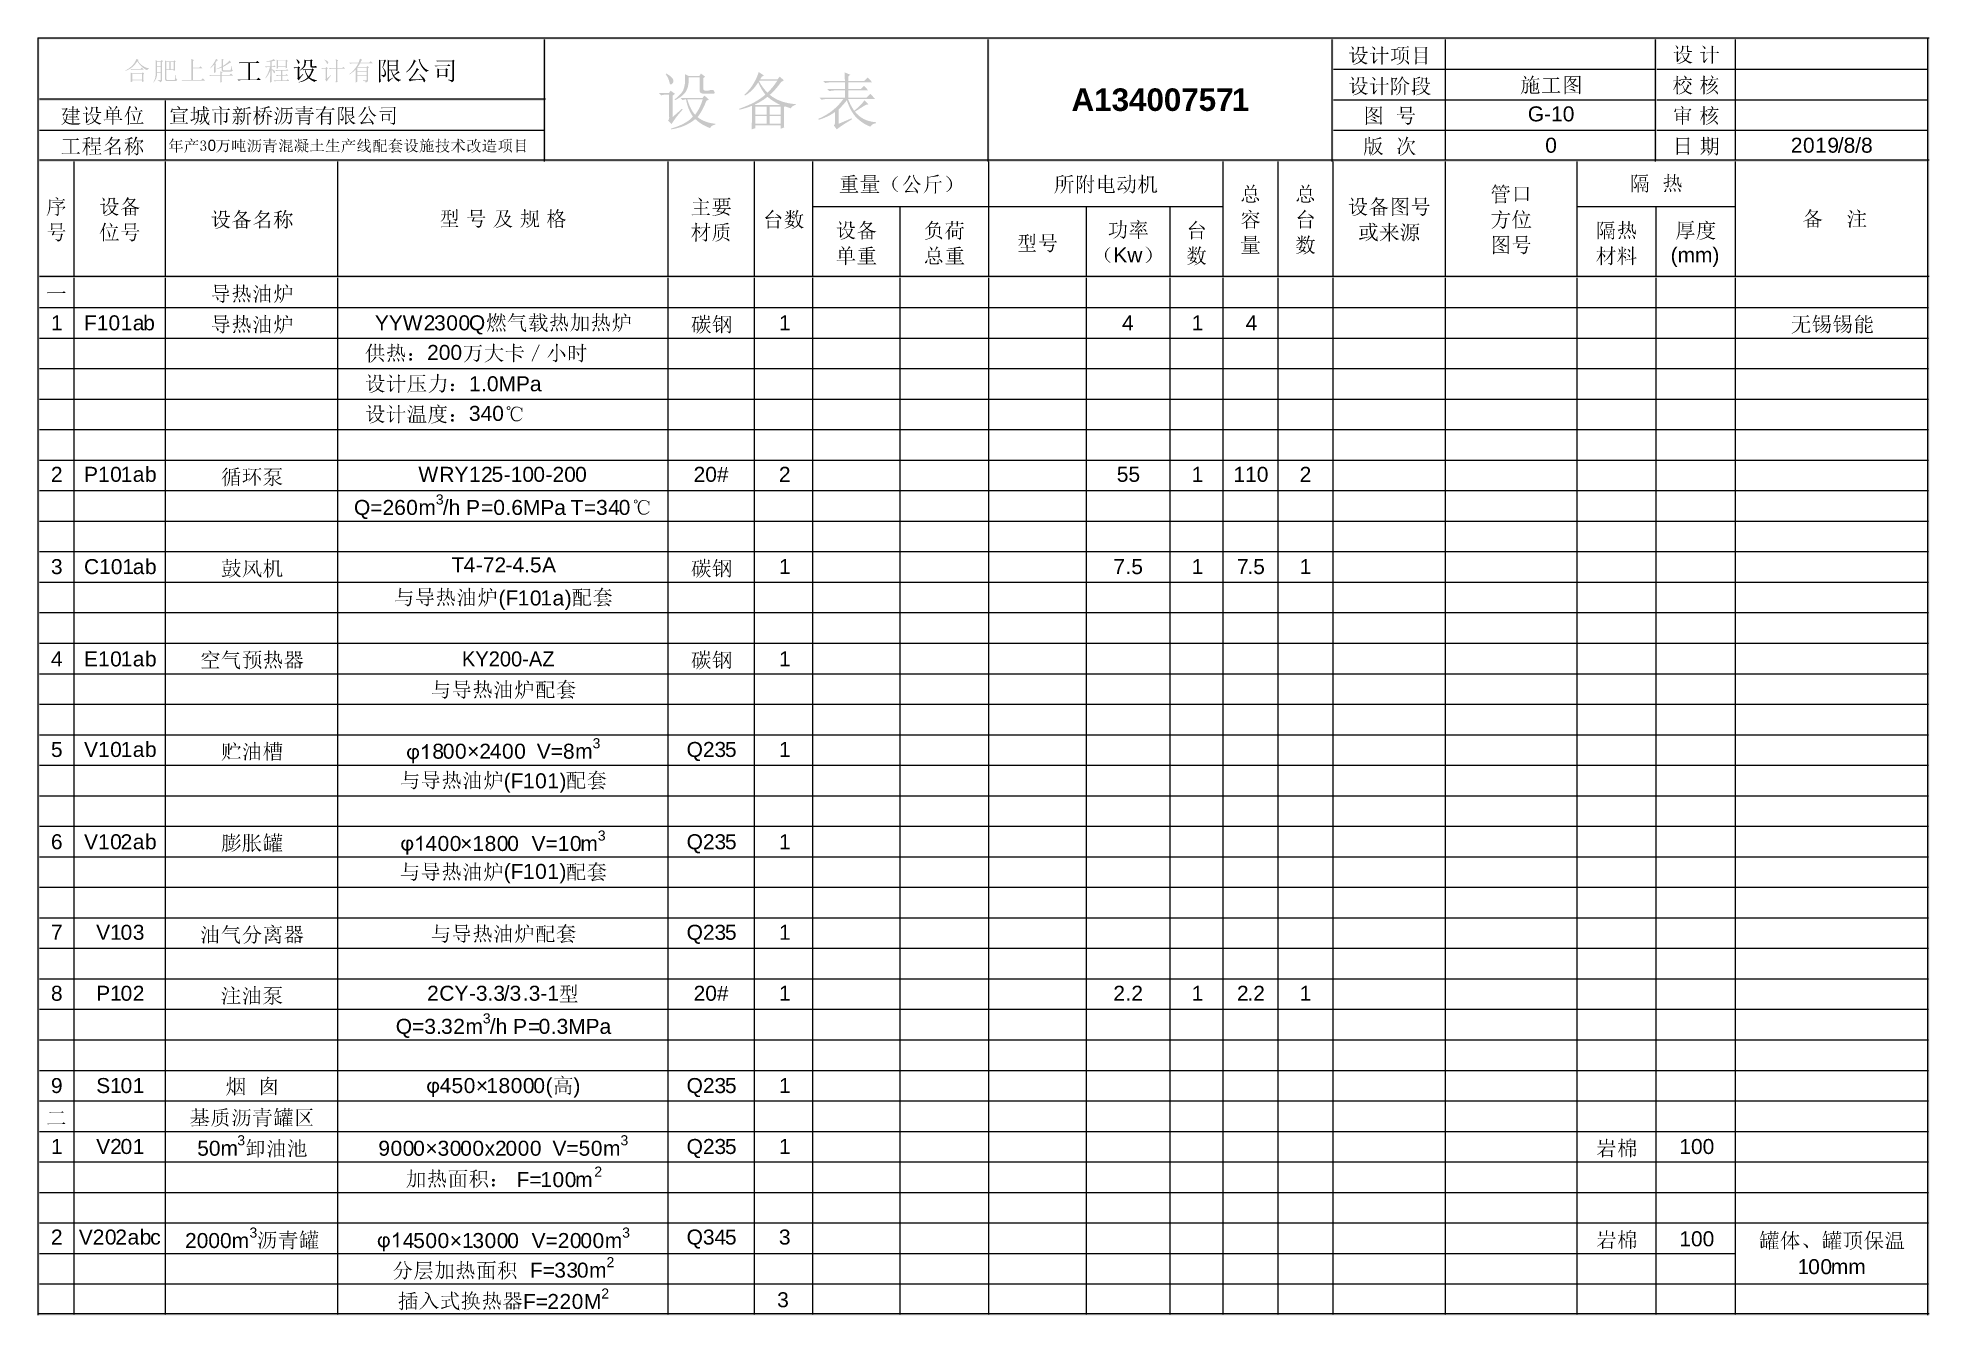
# Model space of a CAD drawing. Header units: millimetres. Extents: x 0 to 383, y 25 to 284.
import ezdxf

# ---------------------------------------------------------------- set-up
doc = ezdxf.new("R2010")
doc.units = ezdxf.units.MM

msp = doc.modelspace()

# ---------------------------------------------------------------- texts
at = {"color": 0, "attachment_point": 1}
for s, insert, char_height in [('{\\fArial|b0|i0|c0; }', (335.322333, 281.641815), 3.039533), ('{\\fArial|b0|i0|c0; }', (335.322333, 275.99737), 3.039533), ('{\\fArial|b1|i0|c0; }', (137.766778, 275.726438), 9.118601), ('{\\fArial|b1|i0|c0; }', (153.994556, 275.726438), 9.118601), ('{\\fArial|b1|i0|c0;A}', (209.380667, 273.636582), 4.5593), ('{\\fArial|b1|i0|c0;13}', (213.966778, 273.636582), 4.5593), ('{\\fArial|b1|i0|c0;40}', (221.022333, 273.636582), 4.5593), ('{\\fArial|b1|i0|c0;07}', (228.077889, 273.636582), 4.5593), ('{\\fArial|b1|i0|c0;57}', (235.133444, 273.636582), 4.5593), ('{\\fArial|b1|i0|c0;1}', (241.836222, 273.636582), 4.5593), ('{\\fArial|b0|i0|c0;  }', (272.527889, 269.64737), 3.039533), ('{\\fArial|b0|i0|c0;G-10}', (301.808444, 270.000148), 3.039533), ('{\\fArial|b0|i0|c0; }', (335.322333, 269.64737), 3.039533), ('{\\fËÎÌå|b0|i0|c0;0}', (34.402889, 263.243043), 2.27965), ('{\\fArial|b0|i0|c0;  }', (272.527889, 263.29737), 3.039533), ('{\\fArial|b0|i0|c0;0}', (305.336222, 263.650148), 3.039533), ('{\\fArial|b0|i0|c0; }', (335.322333, 263.29737), 3.039533), ('{\\fArial|b0|i0|c0;2}', (355.077889, 263.650148), 3.039533), ('{\\fArial|b0|i0|c0;0}', (357.547333, 263.650148), 3.039533), ('{\\fArial|b0|i0|c0;1}', (360.016778, 263.650148), 3.039533), ('{\\fArial|b0|i0|c0;9}', (362.486222, 263.650148), 3.039533), ('{\\fArial|b0|i0|c0;/8}', (364.602889, 263.650148), 3.039533), ('{\\fArial|b0|i0|c0;/8}', (368.130667, 263.650148), 3.039533), ('{\\fArial|b0|i0|c0;  }', (326.502889, 255.889037), 3.039533), ('{\\fArial|b0|i0|c0; }', (85.555667, 248.833481), 3.039533), ('{\\fArial|b0|i0|c0; }', (90.847333, 248.833481), 3.039533), ('{\\fArial|b0|i0|c0; }', (96.491778, 248.833481), 3.039533), ('{\\fArial|b0|i0|c0; }', (101.783444, 248.833481), 3.039533), ('{\\fArial|b0|i0|c0; }', (356.136222, 248.833481), 3.039533), ('{\\fArial|b0|i0|c0;    }', (361.780667, 248.833481), 3.039533), ('{\\fArial|b0|i0|c0;Kw}', (217.847333, 241.425148), 3.039533), ('{\\fArial|b0|i0|c0;(m}', (330.736222, 241.425148), 3.039533), ('{\\fArial|b0|i0|c0;)}', (339.202889, 241.425148), 3.039533), ('{\\fArial|b0|i0|c0;m}', (335.675111, 241.425148), 3.039533), ('{\\fArial|b0|i0|c0;1}', (2.652889, 227.666815), 3.039533), ('{\\fArial|b0|i0|c0;F10}', (9.355667, 227.666815), 3.039533), ('{\\fArial|b0|i0|c0;1}', (16.764, 227.666815), 3.039533), ('{\\fArial|b0|i0|c0;a}', (19.233444, 227.666815), 3.039533), ('{\\fArial|b0|i0|c0;b}', (21.350111, 227.666815), 3.039533), ('{\\fArial|b0|i0|c0;Y}', (68.269556, 227.666815), 3.039533), ('{\\fArial|b0|i0|c0;Y}', (71.091778, 227.666815), 3.039533), ('{\\fArial|b0|i0|c0;W}', (73.914, 227.666815), 3.039533), ('{\\fArial|b0|i0|c0;2}', (78.147333, 227.666815), 3.039533), ('{\\fArial|b0|i0|c0;3}', (80.264, 227.666815), 3.039533), ('{\\fArial|b0|i0|c0;0}', (82.733444, 227.666815), 3.039533), ('{\\fArial|b0|i0|c0;0}', (85.202889, 227.666815), 3.039533), ('{\\fArial|b0|i0|c0;Q}', (87.319556, 227.666815), 3.039533), ('{\\fArial|b0|i0|c0;1}', (150.114, 227.666815), 3.039533), ('{\\fArial|b0|i0|c0;4}', (219.611222, 227.666815), 3.039533), ('{\\fArial|b0|i0|c0;1}', (233.722333, 227.666815), 3.039533), ('{\\fArial|b0|i0|c0;4}', (244.658444, 227.666815), 3.039533), ('{\\fArial|b0|i0|c0;    }', (61.566778, 221.669592), 3.039533), ('{\\fArial|b0|i0|c0;200}', (78.852889, 221.669592), 3.039533), ('{\\fArial|b0|i0|c0;    }', (61.566778, 215.319592), 3.039533), ('{\\fArial|b0|i0|c0;1}', (87.319556, 215.319592), 3.039533), ('{\\fArial|b0|i0|c0;.0}', (89.789, 215.319592), 3.039533), ('{\\fArial|b0|i0|c0;M}', (93.316778, 215.319592), 3.039533), ('{\\fArial|b0|i0|c0;P}', (96.844556, 215.319592), 3.039533), ('{\\fArial|b0|i0|c0;a}', (99.666778, 215.319592), 3.039533), ('{\\fArial|b0|i0|c0;    }', (61.566778, 209.32237), 3.039533), ('{\\fArial|b0|i0|c0;340}', (87.319556, 209.32237), 3.039533), ('{\\fArial|b0|i0|c0;2}', (2.652889, 196.975148), 3.039533), ('{\\fArial|b0|i0|c0;P}', (9.355667, 196.975148), 3.039533), ('{\\fArial|b0|i0|c0;1}', (12.177889, 196.975148), 3.039533), ('{\\fArial|b0|i0|c0;0}', (14.647333, 196.975148), 3.039533), ('{\\fArial|b0|i0|c0;1}', (16.764, 196.975148), 3.039533), ('{\\fArial|b0|i0|c0;a}', (19.233444, 196.975148), 3.039533), ('{\\fArial|b0|i0|c0;b}', (21.702889, 196.975148), 3.039533), ('{\\fArial|b0|i0|c0;W}', (77.089, 196.975148), 3.039533), ('{\\fArial|b0|i0|c0;RY}', (81.322333, 196.975148), 3.039533), ('{\\fArial|b0|i0|c0;1}', (87.319556, 196.975148), 3.039533), ('{\\fArial|b0|i0|c0;2}', (89.789, 196.975148), 3.039533), ('{\\fArial|b0|i0|c0;5}', (91.905667, 196.975148), 3.039533), ('{\\fArial|b0|i0|c0;-10}', (94.375111, 196.975148), 3.039533), ('{\\fArial|b0|i0|c0;0}', (100.372333, 196.975148), 3.039533), ('{\\fArial|b0|i0|c0;-20}', (102.841778, 196.975148), 3.039533), ('{\\fArial|b0|i0|c0;0}', (108.839, 196.975148), 3.039533), ('{\\fArial|b0|i0|c0;20#}', (132.827889, 196.975148), 3.039533), ('{\\fArial|b0|i0|c0;2}', (150.114, 196.975148), 3.039533), ('{\\fArial|b0|i0|c0;55}', (218.552889, 196.975148), 3.039533), ('{\\fArial|b0|i0|c0;1}', (233.722333, 196.975148), 3.039533), ('{\\fArial|b0|i0|c0;110}', (242.189, 196.975148), 3.039533), ('{\\fArial|b0|i0|c0;2}', (255.594556, 196.975148), 3.039533), ('{\\fArial|b0|i0|c0;Q=26}', (64.036222, 190.27237), 3.039533), ('{\\fArial|b0|i0|c0;0}', (74.619556, 190.27237), 3.039533), ('{\\fArial|b0|i0|c0;m}', (77.089, 190.27237), 3.039533), ('{\\fArial|b0|i0|c0;3}', (80.616778, 191.385991), 2.036488), ('{\\fArial|b0|i0|c0;/h}', (82.027889, 190.27237), 3.039533), ('{\\fArial|b0|i0|c0; P}', (85.555667, 190.27237), 3.039533), ('{\\fArial|b0|i0|c0;=}', (89.789, 190.27237), 3.039533), ('{\\fArial|b0|i0|c0;0}', (92.258444, 190.27237), 3.039533), ('{\\fArial|b0|i0|c0;.6}', (94.727889, 190.27237), 3.039533), ('{\\fArial|b0|i0|c0;M}', (98.255667, 190.27237), 3.039533), ('{\\fArial|b0|i0|c0;P}', (101.783444, 190.27237), 3.039533), ('{\\fArial|b0|i0|c0;a}', (104.605667, 190.27237), 3.039533), ('{\\fArial|b0|i0|c0; T}', (106.722333, 190.27237), 3.039533), ('{\\fArial|b0|i0|c0;=}', (110.602889, 190.27237), 3.039533), ('{\\fArial|b0|i0|c0;3}', (113.072333, 190.27237), 3.039533), ('{\\fArial|b0|i0|c0;4}', (115.541778, 190.27237), 3.039533), ('{\\fArial|b0|i0|c0;0}', (117.658444, 190.27237), 3.039533), ('{\\fArial|b0|i0|c0;3}', (2.652889, 178.277926), 3.039533), ('{\\fArial|b0|i0|c0;C10}', (9.355667, 178.277926), 3.039533), ('{\\fArial|b0|i0|c0;1}', (17.116778, 178.277926), 3.039533), ('{\\fArial|b0|i0|c0;a}', (19.233444, 178.277926), 3.039533), ('{\\fArial|b0|i0|c0;b}', (21.702889, 178.277926), 3.039533), ('{\\fArial|b0|i0|c0;T}', (83.791778, 178.630703), 3.039533), ('{\\fArial|b0|i0|c0;4}', (86.261222, 178.630703), 3.039533), ('{\\fArial|b0|i0|c0;-72}', (88.730667, 178.630703), 3.039533), ('{\\fArial|b0|i0|c0;-4.5}', (94.727889, 178.630703), 3.039533), ('{\\fArial|b0|i0|c0;A}', (102.136222, 178.630703), 3.039533), ('{\\fArial|b0|i0|c0;1}', (150.114, 178.277926), 3.039533), ('{\\fArial|b0|i0|c0;7}', (217.847333, 178.277926), 3.039533), ('{\\fArial|b0|i0|c0;.5}', (220.316778, 178.277926), 3.039533), ('{\\fArial|b0|i0|c0;1}', (233.722333, 178.277926), 3.039533), ('{\\fArial|b0|i0|c0;7}', (242.894556, 178.277926), 3.039533), ('{\\fArial|b0|i0|c0;.5}', (245.011222, 178.277926), 3.039533), ('{\\fArial|b0|i0|c0;1}', (255.594556, 178.277926), 3.039533), ('{\\fArial|b0|i0|c0;(F}', (93.316778, 171.927926), 3.039533), ('{\\fArial|b0|i0|c0;1}', (97.197333, 171.927926), 3.039533), ('{\\fArial|b0|i0|c0;0}', (99.666778, 171.927926), 3.039533), ('{\\fArial|b0|i0|c0;1}', (101.783444, 171.927926), 3.039533), ('{\\fArial|b0|i0|c0;a}', (104.252889, 171.927926), 3.039533), ('{\\fArial|b0|i0|c0;)}', (106.722333, 171.927926), 3.039533), ('{\\fArial|b0|i0|c0;4}', (2.652889, 159.580703), 3.039533), ('{\\fArial|b0|i0|c0;E}', (9.355667, 159.580703), 3.039533), ('{\\fArial|b0|i0|c0;1}', (12.177889, 159.580703), 3.039533), ('{\\fArial|b0|i0|c0;0}', (14.647333, 159.580703), 3.039533), ('{\\fArial|b0|i0|c0;1}', (16.764, 159.580703), 3.039533), ('{\\fArial|b0|i0|c0;a}', (19.233444, 159.580703), 3.039533), ('{\\fArial|b0|i0|c0;b}', (21.702889, 159.580703), 3.039533), ('{\\fËÎÌå|b0|i0|c0;KY200-AZ}', (85.908444, 159.580703), 3.039533), ('{\\fArial|b0|i0|c0;1}', (150.114, 159.580703), 3.039533), ('{\\fArial|b0|i0|c0;3}', (112.366778, 141.997102), 2.036488), ('{\\fArial|b0|i0|c0;5}', (2.652889, 141.236259), 3.039533), ('{\\fArial|b0|i0|c0;V}', (9.355667, 141.236259), 3.039533), ('{\\fArial|b0|i0|c0;1}', (12.177889, 141.236259), 3.039533), ('{\\fArial|b0|i0|c0;0}', (14.647333, 141.236259), 3.039533), ('{\\fArial|b0|i0|c0;1}', (16.764, 141.236259), 3.039533), ('{\\fArial|b0|i0|c0;a}', (19.233444, 141.236259), 3.039533), ('{\\fArial|b0|i0|c0;b}', (21.702889, 141.236259), 3.039533), ('{\\fArial|b0|i0|c0;8}', (79.911222, 140.883481), 3.039533), ('{\\fArial|b0|i0|c0;0}', (82.027889, 140.883481), 3.039533), ('{\\fArial|b0|i0|c0;0}', (84.497333, 140.883481), 3.039533), ('{\\fArial|b0|i0|c0;×}', (86.966778, 140.883481), 3.039533), ('{\\fArial|b0|i0|c0;2}', (89.436222, 140.883481), 3.039533), ('{\\fArial|b0|i0|c0;4}', (91.552889, 140.883481), 3.039533), ('{\\fArial|b0|i0|c0;0}', (94.022333, 140.883481), 3.039533), ('{\\fArial|b0|i0|c0;0}', (96.491778, 140.883481), 3.039533), ('{\\fArial|b0|i0|c0; }', (98.608444, 140.883481), 3.039533), ('{\\fArial|b0|i0|c0; }', (100.019556, 140.883481), 3.039533), ('{\\fArial|b0|i0|c0;V}', (101.077889, 140.883481), 3.039533), ('{\\fArial|b0|i0|c0;=}', (103.900111, 140.883481), 3.039533), ('{\\fArial|b0|i0|c0;8}', (106.369556, 140.883481), 3.039533), ('{\\fArial|b0|i0|c0;m}', (108.839, 140.883481), 3.039533), ('{\\fArial|b0|i0|c0;Q2}', (131.416778, 141.236259), 3.039533), ('{\\fArial|b0|i0|c0;3}', (137.061222, 141.236259), 3.039533), ('{\\fArial|b0|i0|c0;5}', (139.177889, 141.236259), 3.039533), ('{\\fArial|b0|i0|c0;1}', (150.114, 141.236259), 3.039533), ('{\\fArial|b0|i0|c0;(F}', (94.375111, 134.886259), 3.039533), ('{\\fArial|b0|i0|c0;1}', (98.255667, 134.886259), 3.039533), ('{\\fArial|b0|i0|c0;0}', (100.725111, 134.886259), 3.039533), ('{\\fArial|b0|i0|c0;1}', (103.194556, 134.886259), 3.039533), ('{\\fArial|b0|i0|c0;)}', (105.664, 134.886259), 3.039533), ('{\\fArial|b0|i0|c0;b}', (21.702889, 122.539037), 3.039533), ('{\\fArial|b0|i0|c0;3}', (113.425111, 123.29988), 2.036488), ('{\\fArial|b0|i0|c0;6}', (2.652889, 122.539037), 3.039533), ('{\\fArial|b0|i0|c0;V}', (9.355667, 122.539037), 3.039533), ('{\\fArial|b0|i0|c0;1}', (12.177889, 122.539037), 3.039533), ('{\\fArial|b0|i0|c0;0}', (14.647333, 122.539037), 3.039533), ('{\\fArial|b0|i0|c0;2}', (16.764, 122.539037), 3.039533), ('{\\fArial|b0|i0|c0;a}', (19.233444, 122.539037), 3.039533), ('{\\fArial|b0|i0|c0;4}', (78.500111, 122.186259), 3.039533), ('{\\fArial|b0|i0|c0;0}', (80.969556, 122.186259), 3.039533), ('{\\fArial|b0|i0|c0;0}', (83.439, 122.186259), 3.039533), ('{\\fArial|b0|i0|c0;×}', (85.555667, 122.186259), 3.039533), ('{\\fArial|b0|i0|c0;1}', (88.025111, 122.186259), 3.039533), ('{\\fArial|b0|i0|c0;8}', (90.494556, 122.186259), 3.039533), ('{\\fArial|b0|i0|c0;0}', (92.964, 122.186259), 3.039533), ('{\\fArial|b0|i0|c0;0}', (95.080667, 122.186259), 3.039533), ('{\\fArial|b0|i0|c0; }', (97.550111, 122.186259), 3.039533), ('{\\fArial|b0|i0|c0; }', (98.608444, 122.186259), 3.039533), ('{\\fArial|b0|i0|c0;V}', (100.019556, 122.186259), 3.039533), ('{\\fArial|b0|i0|c0;=}', (102.841778, 122.186259), 3.039533), ('{\\fArial|b0|i0|c0;1}', (105.311222, 122.186259), 3.039533), ('{\\fArial|b0|i0|c0;0}', (107.780667, 122.186259), 3.039533), ('{\\fArial|b0|i0|c0;m}', (109.897333, 122.186259), 3.039533), ('{\\fArial|b0|i0|c0;Q2}', (131.416778, 122.539037), 3.039533), ('{\\fArial|b0|i0|c0;3}', (137.061222, 122.539037), 3.039533), ('{\\fArial|b0|i0|c0;5}', (139.177889, 122.539037), 3.039533), ('{\\fArial|b0|i0|c0;1}', (150.114, 122.539037), 3.039533), ('{\\fArial|b0|i0|c0; }', (165.283444, 122.539037), 3.039533), ('{\\fArial|b0|i0|c0;(F}', (94.375111, 116.541815), 3.039533), ('{\\fArial|b0|i0|c0;1}', (98.255667, 116.541815), 3.039533), ('{\\fArial|b0|i0|c0;0}', (100.725111, 116.541815), 3.039533), ('{\\fArial|b0|i0|c0;1}', (103.194556, 116.541815), 3.039533), ('{\\fArial|b0|i0|c0;)}', (105.664, 116.541815), 3.039533), ('{\\fArial|b0|i0|c0;7}', (2.652889, 104.194592), 3.039533), ('{\\fArial|b0|i0|c0;V}', (11.825111, 104.194592), 3.039533), ('{\\fArial|b0|i0|c0;1}', (14.647333, 104.194592), 3.039533), ('{\\fArial|b0|i0|c0;0}', (16.764, 104.194592), 3.039533), ('{\\fArial|b0|i0|c0;3}', (19.233444, 104.194592), 3.039533), ('{\\fArial|b0|i0|c0;Q2}', (131.416778, 104.194592), 3.039533), ('{\\fArial|b0|i0|c0;3}', (137.061222, 104.194592), 3.039533), ('{\\fArial|b0|i0|c0;5}', (139.177889, 104.194592), 3.039533), ('{\\fArial|b0|i0|c0;1}', (150.114, 104.194592), 3.039533), ('{\\fArial|b0|i0|c0; }', (165.283444, 104.194592), 3.039533), ('{\\fArial|b0|i0|c0;/3}', (94.375111, 91.84737), 3.039533), ('{\\fArial|b0|i0|c0;8}', (2.652889, 91.84737), 3.039533), ('{\\fArial|b0|i0|c0;P}', (11.825111, 91.84737), 3.039533), ('{\\fArial|b0|i0|c0;1}', (14.647333, 91.84737), 3.039533), ('{\\fArial|b0|i0|c0;0}', (16.764, 91.84737), 3.039533), ('{\\fArial|b0|i0|c0;2}', (19.233444, 91.84737), 3.039533), ('{\\fArial|b0|i0|c0;2}', (78.852889, 91.84737), 3.039533), ('{\\fArial|b0|i0|c0;CY}', (81.322333, 91.84737), 3.039533), ('{\\fArial|b0|i0|c0;-3.3}', (87.319556, 91.84737), 3.039533), ('{\\fArial|b0|i0|c0;.3}', (98.255667, 91.84737), 3.039533), ('{\\fArial|b0|i0|c0;-1}', (101.783444, 91.84737), 3.039533), ('{\\fArial|b0|i0|c0;20#}', (132.827889, 91.84737), 3.039533), ('{\\fArial|b0|i0|c0;1}', (150.114, 91.84737), 3.039533), ('{\\fArial|b0|i0|c0; }', (201.972333, 91.84737), 3.039533), ('{\\fArial|b0|i0|c0;2}', (217.847333, 91.84737), 3.039533), ('{\\fArial|b0|i0|c0;.2}', (220.316778, 91.84737), 3.039533), ('{\\fArial|b0|i0|c0;1}', (233.722333, 91.84737), 3.039533), ('{\\fArial|b0|i0|c0;2}', (242.894556, 91.84737), 3.039533), ('{\\fArial|b0|i0|c0;.2}', (245.011222, 91.84737), 3.039533), ('{\\fArial|b0|i0|c0;1}', (255.594556, 91.84737), 3.039533), ('{\\fArial|b0|i0|c0;Q=3.}', (72.502889, 85.144592), 3.039533), ('{\\fArial|b0|i0|c0;3}', (81.675111, 85.144592), 3.039533), ('{\\fArial|b0|i0|c0;2}', (84.144556, 85.144592), 3.039533), ('{\\fArial|b0|i0|c0;m}', (86.614, 85.144592), 3.039533), ('{\\fArial|b0|i0|c0;3}', (90.141778, 86.258213), 2.036488), ('{\\fArial|b0|i0|c0;/h}', (91.552889, 85.144592), 3.039533), ('{\\fArial|b0|i0|c0; P}', (95.080667, 85.144592), 3.039533), ('{\\fArial|b0|i0|c0;0}', (101.430667, 85.144592), 3.039533), ('{\\fArial|b0|i0|c0;.3}', (103.900111, 85.144592), 3.039533), ('{\\fArial|b0|i0|c0;M}', (107.427889, 85.144592), 3.039533), ('{\\fArial|b0|i0|c0;P}', (110.955667, 85.144592), 3.039533), ('{\\fArial|b0|i0|c0;a}', (113.777889, 85.144592), 3.039533), ('{\\fArial|b0|i0|c0;=}', (99.314, 85.144592), 3.039533), ('{\\fArial|b0|i0|c0;9}', (2.652889, 73.150148), 3.039533), ('{\\fArial|b0|i0|c0;S}', (11.825111, 73.150148), 3.039533), ('{\\fArial|b0|i0|c0;1}', (14.647333, 73.150148), 3.039533), ('{\\fArial|b0|i0|c0;0}', (16.764, 73.150148), 3.039533), ('{\\fArial|b0|i0|c0;1}', (19.233444, 73.150148), 3.039533), ('{\\fArial|b0|i0|c0;  }', (42.164, 73.150148), 3.039533), ('{\\fArial|b0|i0|c0;5}', (83.791778, 73.150148), 3.039533), ('{\\fArial|b0|i0|c0;0}', (86.261222, 73.150148), 3.039533), ('{\\fArial|b0|i0|c0;1}', (90.847333, 73.150148), 3.039533), ('{\\fArial|b0|i0|c0;8}', (93.316778, 73.150148), 3.039533), ('{\\fArial|b0|i0|c0;0}', (95.786222, 73.150148), 3.039533), ('{\\fArial|b0|i0|c0;0}', (98.255667, 73.150148), 3.039533), ('{\\fArial|b0|i0|c0;0}', (100.372333, 73.150148), 3.039533), ('{\\fArial|b0|i0|c0;(}', (102.841778, 73.150148), 3.039533), ('{\\fArial|b0|i0|c0;)}', (108.486222, 73.150148), 3.039533), ('{\\fArial|b0|i0|c0;Q2}', (131.416778, 73.150148), 3.039533), ('{\\fArial|b0|i0|c0;3}', (137.061222, 73.150148), 3.039533), ('{\\fArial|b0|i0|c0;5}', (139.177889, 73.150148), 3.039533), ('{\\fArial|b0|i0|c0;1}', (150.114, 73.150148), 3.039533), ('{\\fArial|b0|i0|c0; }', (273.233444, 72.79737), 3.039533), ('{\\fArial|b0|i0|c0;×}', (88.730667, 73.150148), 3.039533), ('{\\fArial|b0|i0|c0;3}', (40.400111, 61.563769), 2.036488), ('{\\fArial|b0|i0|c0;3}', (118.011222, 61.563769), 2.036488), ('{\\fArial|b0|i0|c0;1}', (2.652889, 60.802926), 3.039533), ('{\\fArial|b0|i0|c0;V}', (11.825111, 60.802926), 3.039533), ('{\\fArial|b0|i0|c0;2}', (14.647333, 60.802926), 3.039533), ('{\\fArial|b0|i0|c0;0}', (16.764, 60.802926), 3.039533), ('{\\fArial|b0|i0|c0;1}', (19.233444, 60.802926), 3.039533), ('{\\fArial|b0|i0|c0;50m}', (32.286222, 60.450148), 3.039533), ('{\\fArial|b0|i0|c0;9}', (68.975111, 60.450148), 3.039533), ('{\\fArial|b0|i0|c0;0}', (71.444556, 60.450148), 3.039533), ('{\\fArial|b0|i0|c0;0}', (73.914, 60.450148), 3.039533), ('{\\fArial|b0|i0|c0;0}', (76.030667, 60.450148), 3.039533), ('{\\fArial|b0|i0|c0;×}', (78.500111, 60.450148), 3.039533), ('{\\fArial|b0|i0|c0;3}', (80.969556, 60.450148), 3.039533), ('{\\fArial|b0|i0|c0;0}', (83.439, 60.450148), 3.039533), ('{\\fArial|b0|i0|c0;0}', (85.555667, 60.450148), 3.039533), ('{\\fArial|b0|i0|c0;0}', (88.025111, 60.450148), 3.039533), ('{\\fArial|b0|i0|c0;x}', (90.494556, 60.450148), 3.039533), ('{\\fArial|b0|i0|c0;2}', (92.611222, 60.450148), 3.039533), ('{\\fArial|b0|i0|c0;0}', (94.727889, 60.450148), 3.039533), ('{\\fArial|b0|i0|c0;0}', (97.197333, 60.450148), 3.039533), ('{\\fArial|b0|i0|c0;0}', (99.666778, 60.450148), 3.039533), ('{\\fArial|b0|i0|c0;  }', (102.136222, 60.450148), 3.039533), ('{\\fArial|b0|i0|c0;V}', (104.252889, 60.450148), 3.039533), ('{\\fArial|b0|i0|c0;=}', (107.075111, 60.450148), 3.039533), ('{\\fArial|b0|i0|c0;5}', (109.544556, 60.450148), 3.039533), ('{\\fArial|b0|i0|c0;0}', (112.014, 60.450148), 3.039533), ('{\\fArial|b0|i0|c0;m}', (114.483444, 60.450148), 3.039533), ('{\\fArial|b0|i0|c0;Q2}', (131.416778, 60.802926), 3.039533), ('{\\fArial|b0|i0|c0;3}', (137.061222, 60.802926), 3.039533), ('{\\fArial|b0|i0|c0;5}', (139.177889, 60.802926), 3.039533), ('{\\fArial|b0|i0|c0;1}', (150.114, 60.802926), 3.039533), ('{\\fArial|b0|i0|c0; }', (273.233444, 60.802926), 3.039533), ('{\\fArial|b0|i0|c0; }', (297.927889, 60.802926), 3.039533), ('{\\fArial|b0|i0|c0;100}', (332.500111, 60.802926), 3.039533), ('{\\fArial|b0|i0|c0; }', (3.358444, 54.805703), 3.039533), ('{\\fArial|b0|i0|c0; F=}', (95.786222, 54.100148), 3.039533), ('{\\fArial|b0|i0|c0;1}', (101.783444, 54.100148), 3.039533), ('{\\fArial|b0|i0|c0;0}', (104.252889, 54.100148), 3.039533), ('{\\fArial|b0|i0|c0;0}', (106.722333, 54.100148), 3.039533), ('{\\fArial|b0|i0|c0;2}', (112.719556, 55.213769), 2.036488), ('{\\fArial|b0|i0|c0;m}', (108.839, 54.100148), 3.039533), ('{\\fArial|b0|i0|c0;2}', (2.652889, 42.458481), 3.039533), ('{\\fArial|b0|i0|c0;V}', (8.297333, 42.458481), 3.039533), ('{\\fArial|b0|i0|c0;2}', (11.119556, 42.458481), 3.039533), ('{\\fArial|b0|i0|c0;0}', (13.589, 42.458481), 3.039533), ('{\\fArial|b0|i0|c0;2}', (15.705667, 42.458481), 3.039533), ('{\\fArial|b0|i0|c0;b}', (20.644556, 42.458481), 3.039533), ('{\\fArial|b0|i0|c0;3}', (42.869556, 42.866547), 2.036488), ('{\\fArial|b0|i0|c0;3}', (118.364, 42.866547), 2.036488), ('{\\fArial|b0|i0|c0;Q3}', (131.416778, 42.458481), 3.039533), ('{\\fArial|b0|i0|c0;4}', (137.061222, 42.458481), 3.039533), ('{\\fArial|b0|i0|c0;5}', (139.177889, 42.458481), 3.039533), ('{\\fArial|b0|i0|c0;3}', (150.114, 42.458481), 3.039533), ('{\\fArial|b0|i0|c0;100}', (332.500111, 42.105703), 3.039533), ('{\\fArial|b0|i0|c0;a}', (18.175111, 42.458481), 3.039533), ('{\\fArial|b0|i0|c0;c}', (22.761222, 42.458481), 3.039533), ('{\\fArial|b0|i0|c0;2000m}', (29.816778, 41.752926), 3.039533), ('{\\fArial|b0|i0|c0;4}', (73.914, 41.752926), 3.039533), ('{\\fArial|b0|i0|c0;5}', (76.030667, 41.752926), 3.039533), ('{\\fArial|b0|i0|c0;0}', (78.500111, 41.752926), 3.039533), ('{\\fArial|b0|i0|c0;0}', (80.969556, 41.752926), 3.039533), ('{\\fArial|b0|i0|c0;×}', (83.439, 41.752926), 3.039533), ('{\\fArial|b0|i0|c0;1}', (85.908444, 41.752926), 3.039533), ('{\\fArial|b0|i0|c0;3}', (88.025111, 41.752926), 3.039533), ('{\\fArial|b0|i0|c0;0}', (90.494556, 41.752926), 3.039533), ('{\\fArial|b0|i0|c0;0}', (92.964, 41.752926), 3.039533), ('{\\fArial|b0|i0|c0;0}', (95.080667, 41.752926), 3.039533), ('{\\fArial|b0|i0|c0; }', (97.550111, 41.752926), 3.039533), ('{\\fArial|b0|i0|c0; }', (98.608444, 41.752926), 3.039533), ('{\\fArial|b0|i0|c0;V}', (100.019556, 41.752926), 3.039533), ('{\\fArial|b0|i0|c0;=}', (102.841778, 41.752926), 3.039533), ('{\\fArial|b0|i0|c0;2}', (105.311222, 41.752926), 3.039533), ('{\\fArial|b0|i0|c0;0}', (107.780667, 41.752926), 3.039533), ('{\\fArial|b0|i0|c0;0}', (109.897333, 41.752926), 3.039533), ('{\\fArial|b0|i0|c0;0}', (112.366778, 41.752926), 3.039533), ('{\\fArial|b0|i0|c0;m}', (114.836222, 41.752926), 3.039533), ('{\\fArial|b0|i0|c0; }', (273.233444, 42.105703), 3.039533), ('{\\fArial|b0|i0|c0; }', (297.927889, 42.105703), 3.039533), ('{\\fArial|b0|i0|c0; }', (3.358444, 36.108481), 3.039533), ('{\\fArial|b0|i0|c0;  }', (97.197333, 35.755703), 3.039533), ('{\\fArial|b0|i0|c0;F=}', (99.666778, 35.755703), 3.039533), ('{\\fArial|b0|i0|c0;3}', (104.605667, 35.755703), 3.039533), ('{\\fArial|b0|i0|c0;3}', (107.075111, 35.755703), 3.039533), ('{\\fArial|b0|i0|c0;0}', (109.191778, 35.755703), 3.039533), ('{\\fArial|b0|i0|c0;m}', (111.661222, 35.755703), 3.039533), ('{\\fArial|b0|i0|c0;2}', (115.189, 36.869324), 2.036488), ('{\\fËÎÌå|b0|i0|c0;1}', (356.489, 36.461259), 3.039533), ('{\\fArial|b0|i0|c0;0}', (358.605667, 36.461259), 3.039533), ('{\\fArial|b0|i0|c0;0}', (361.075111, 36.461259), 3.039533), ('{\\fArial|b0|i0|c0;m}', (363.191778, 36.461259), 3.039533), ('{\\fArial|b0|i0|c0;m}', (366.719556, 36.461259), 3.039533), ('{\\fArial|b0|i0|c0;F=}', (98.255667, 29.405703), 3.039533), ('{\\fArial|b0|i0|c0;2}', (103.194556, 29.405703), 3.039533), ('{\\fArial|b0|i0|c0;2}', (105.664, 29.405703), 3.039533), ('{\\fArial|b0|i0|c0;0}', (108.133444, 29.405703), 3.039533), ('{\\fArial|b0|i0|c0;M}', (110.602889, 29.405703), 3.039533), ('{\\fArial|b0|i0|c0;2}', (114.130667, 30.519324), 2.036488), ('{\\fArial|b0|i0|c0;3}', (149.761222, 29.758481), 3.039533)]:
    msp.add_mtext(s, dxfattribs=dict(at, insert=insert, char_height=char_height))

# ---------------------------------------------------------------- hatches: boundary and pattern name
h = msp.add_hatch(color=0)
h.dxf.hatch_style = 2
h.paths.add_polyline_path([(0, 25.237281), (0.338667, 25.237281), (0.338667, 283.886892), (0, 283.886892)])
h = msp.add_hatch(color=0)
h.dxf.hatch_style = 2
h.paths.add_polyline_path([(0, 283.548226), (383.109611, 283.548226), (383.109611, 283.886892), (0, 283.886892)])
h = msp.add_hatch(color=0)
h.dxf.hatch_style = 2
h.paths.add_polyline_path([(0, 25.110281), (0.338667, 25.110281), (0.338667, 283.886892), (0, 283.886892)])
h = msp.add_hatch(color=0)
h.dxf.hatch_style = 2
h.paths.add_polyline_path([(102.538389, 258.825559), (102.877052, 258.825559), (102.877052, 283.548226), (102.538389, 283.548226)])
h = msp.add_hatch(color=0)
h.dxf.hatch_style = 2
h.paths.add_polyline_path([(192.380306, 258.825559), (192.718979, 258.825559), (192.718979, 283.548226), (192.380306, 283.548226)])
h = msp.add_hatch(color=0)
h.dxf.hatch_style = 2
h.paths.add_polyline_path([(262.110361, 258.825559), (262.449035, 258.825559), (262.449035, 283.548226), (262.110361, 283.548226)])
h = msp.add_hatch(color=0)
h.dxf.hatch_style = 2
h.paths.add_polyline_path([(285.055028, 259.164226), (285.097361, 259.164226), (285.097361, 283.548226), (285.055028, 283.548226)])
h = msp.add_hatch(color=0)
h.dxf.hatch_style = 2
h.paths.add_polyline_path([(327.568278, 258.825559), (327.906951, 258.825559), (327.906951, 283.548226), (327.568278, 283.548226)])
h = msp.add_hatch(color=0)
h.dxf.hatch_style = 2
h.paths.add_polyline_path([(343.781944, 259.164226), (343.824278, 259.164226), (343.824278, 283.548226), (343.781944, 283.548226)])
h = msp.add_hatch(color=0)
h.dxf.hatch_style = 2
h.paths.add_polyline_path([(382.770944, 25.110281), (383.109639, 25.110281), (383.109639, 283.886892), (382.770944, 283.886892)])
h = msp.add_hatch(color=0)
h.dxf.hatch_style = 2
h.paths.add_polyline_path([(382.770944, 235.288226), (383.109639, 235.288226), (383.109639, 283.548226), (382.770944, 283.548226)])
h = msp.add_hatch(color=0)
h.paths.add_polyline_path([(64.706059, 277.838076), (64.706059, 277.115984), (66.607752, 277.115984), (66.607752, 277.838076)])
h.paths.add_polyline_path([(64.706059, 276.989205), (64.706059, 276.305698), (66.607752, 276.305698), (66.607752, 276.989205)])
h.paths.add_polyline_path([(65.88566, 275.335559), (66.049043, 275.309807), (66.192273, 275.290773), (66.315866, 275.278973), (66.420339, 275.274925), (66.500782, 275.28638), (66.55952, 275.32109), (66.595522, 275.37957), (66.607752, 275.462339), (66.607752, 276.184431), (64.706059, 276.184431), (64.706059, 275.00483), (64.397378, 274.817417), (64.401254, 274.937069), (64.404613, 275.118346), (64.407455, 275.361376), (64.409781, 275.666288), (64.411589, 276.033212), (64.412881, 276.462278), (64.413657, 276.953613), (64.413915, 277.507347), (64.118326, 277.207452), (63.810334, 276.935461), (63.48994, 276.690343), (63.157144, 276.471062), (63.090998, 276.537208), (63.370223, 276.763465), (63.629811, 276.995406), (63.870796, 277.232515), (64.09421, 277.474274), (64.303069, 277.731451), (64.508311, 278.022734), (64.710452, 278.347089), (64.910009, 278.703484), (63.774505, 278.703484), (63.514056, 278.687637), (63.278411, 278.642851), (63.090998, 278.830264), (64.954106, 278.830264), (65.055478, 279.076071), (65.136696, 279.300175), (65.198277, 279.501541), (65.240738, 279.679135), (65.75888, 279.386991), (65.554931, 279.304309), (65.418505, 279.040415), (65.306884, 278.830264), (67.059748, 278.830264), (67.412526, 279.183042), (67.886571, 278.703484), (65.262786, 278.703484), (65.029898, 278.310743), (64.788741, 277.959344), (66.563655, 277.959344), (66.729019, 278.168806), (67.081797, 277.89871), (66.894384, 277.755394), (66.894384, 275.31351), (66.865617, 275.158481), (66.780007, 275.024122), (66.638585, 274.910434), (66.442387, 274.817417), (66.41431, 274.936272), (66.312852, 275.044793), (66.136979, 275.142978), (65.88566, 275.230828)])
h = msp.add_hatch(color=0)
h.paths.add_polyline_path([(266.048023, 282.147257), (266.097632, 282.18033), (266.219674, 282.100748), (266.321563, 282.027368), (266.403815, 281.960188), (266.466946, 281.89921), (266.545494, 281.784144), (266.566165, 281.673212), (266.54136, 281.577438), (266.483483, 281.502335), (266.424916, 281.452726), (266.395288, 281.436189), (266.364282, 281.446525), (266.337411, 281.47753), (266.314673, 281.529207), (266.296069, 281.601554), (266.261963, 281.722477), (266.209253, 281.853735), (266.13794, 281.995328)])
h.paths.add_polyline_path([(266.511043, 279.23684), (267.139429, 279.79908), (267.189038, 279.74947), (266.945814, 279.468351), (266.748066, 279.220304), (266.586146, 278.992928), (266.444898, 278.773819), (266.196851, 279.00533), (266.267131, 279.112817), (266.279533, 279.23684), (266.279533, 280.758194), (266.064559, 280.758194), (265.919865, 280.745792), (265.750366, 280.708585), (265.601538, 280.857413), (266.262997, 280.857413), (266.378752, 281.022778), (266.676408, 280.807804), (266.511043, 280.692049)])
h.paths.add_polyline_path([(267.503231, 280.427465), (267.62312, 280.090535), (267.751278, 279.807348), (267.887704, 279.577905), (268.032398, 279.402205), (268.182259, 279.615112), (268.317651, 279.856957), (268.438574, 280.127742), (268.545028, 280.427465)])
h.paths.add_polyline_path([(267.056747, 280.526684), (268.528491, 280.526684), (268.660783, 280.692049), (268.958439, 280.427465), (268.793075, 280.344783), (268.66285, 280.02749), (268.520223, 279.737068), (268.365194, 279.473518), (268.197762, 279.23684), (268.453044, 279.066308), (268.739331, 278.93505), (269.056624, 278.843066), (269.404924, 278.790356), (269.404924, 278.740747), (269.259196, 278.694238), (269.152743, 278.637394), (269.085563, 278.570214), (269.057658, 278.4927), (268.777572, 278.605354), (268.516089, 278.744881), (268.27321, 278.911279), (268.048934, 279.104549), (267.686165, 278.850301), (267.292391, 278.649796), (266.867611, 278.503035), (266.411825, 278.410017), (266.395288, 278.459627), (266.650053, 278.541017), (266.885181, 278.628092), (267.100671, 278.720851), (267.296525, 278.819295), (267.472742, 278.923423), (267.629321, 279.033235), (267.766264, 279.148732), (267.883569, 279.269913), (267.724406, 279.534497), (267.594181, 279.815616), (267.492896, 280.113273), (267.420549, 280.427465), (267.337866, 280.427465), (267.189038, 280.394392)])
h.paths.add_polyline_path([(268.578101, 281.188142), (268.58947, 281.115795), (268.623576, 281.064119), (268.68042, 281.033113), (268.760002, 281.022778), (268.937769, 281.03518), (269.107267, 281.072387), (269.17548, 281.080742), (269.231291, 281.073076), (269.274699, 281.049908), (269.305705, 281.011753), (269.342912, 280.932516), (269.355314, 280.87395), (269.343601, 280.8457), (269.311217, 280.829852), (269.268756, 280.826666), (269.18237, 280.825029), (269.051543, 280.824426), (268.875757, 280.82434), (268.611174, 280.82434), (268.481983, 280.840877), (268.392066, 280.890486), (268.341423, 280.973168), (268.330054, 281.088924), (268.330054, 281.915747), (267.60245, 281.915747), (267.598316, 281.648149), (267.569377, 281.407939), (267.515633, 281.195635), (267.437085, 281.011753), (267.32133, 280.845269), (267.155965, 280.684469), (266.940991, 280.528837), (266.676408, 280.377856), (266.643335, 280.427465), (266.880099, 280.627022), (267.06157, 280.812627), (267.188263, 280.984796), (267.260696, 281.144045), (267.330287, 281.432744), (267.354403, 281.684236), (267.337866, 282.147257), (267.60245, 282.014965), (268.313517, 282.014965), (268.429273, 282.18033), (268.710392, 281.965356), (268.578101, 281.866137)])
h = msp.add_hatch(color=0)
h.paths.add_polyline_path([(270.248283, 282.097648), (270.264819, 282.147257), (270.432337, 282.067675), (270.571433, 281.994295), (270.682623, 281.927115), (270.766425, 281.866137), (270.873223, 281.750382), (270.909741, 281.634627), (270.893894, 281.535408), (270.849108, 281.469262), (270.802943, 281.432055), (270.77745, 281.419653), (270.737142, 281.432055), (270.698901, 281.469262), (270.662728, 281.531274), (270.628622, 281.61809), (270.475659, 281.862003)])
h.paths.add_polyline_path([(270.694767, 279.054939), (271.339689, 279.617179), (271.372762, 279.567569), (271.235044, 279.389286), (271.111279, 279.226505), (271.001467, 279.079227), (270.905607, 278.947452), (270.8237, 278.83118), (270.755746, 278.730411), (270.701744, 278.645145), (270.661694, 278.575382), (270.413648, 278.856502), (270.463257, 278.984659), (270.479793, 279.170694), (270.479793, 280.658976), (270.049845, 280.658976), (270.198674, 280.658976), (270.078784, 280.646573), (269.917554, 280.609366), (269.768726, 280.758194), (270.44672, 280.758194), (270.628622, 280.940095), (270.860132, 280.708585), (270.694767, 280.59283)])
h.paths.add_polyline_path([(272.149976, 280.741658), (272.149717, 281.0065), (272.148942, 281.247053), (272.14765, 281.463319), (272.145842, 281.655297), (272.143516, 281.822987), (272.140674, 281.966389), (272.137315, 282.085504), (272.133439, 282.18033), (272.530314, 281.998429), (272.398023, 281.866137), (272.398023, 280.741658), (273.142163, 280.741658), (273.357137, 280.956632), (273.654793, 280.642439), (272.398023, 280.642439), (272.398023, 279.137622), (272.402157, 278.819295), (272.414559, 278.525773), (272.133439, 278.410017), (272.140674, 278.65083), (272.145842, 278.860636), (272.148942, 279.039436), (272.149976, 279.187231), (272.149976, 280.642439), (271.306616, 280.642439), (271.554663, 280.642439), (271.36036, 280.630037), (271.174325, 280.59283), (271.025497, 280.741658)])
h = msp.add_hatch(color=0)
h.paths.add_polyline_path([(274.961174, 279.732934), (275.622632, 279.947908), (275.655705, 279.881762), (275.412826, 279.775319), (275.196818, 279.679277), (275.007682, 279.593698), (274.845418, 279.518649), (274.710026, 279.454194), (274.601506, 279.400396), (274.519857, 279.357322), (274.46508, 279.325035), (274.332788, 279.225127), (274.266642, 279.137622), (274.068205, 279.468351), (274.178792, 279.493155), (274.328654, 279.534497), (274.51779, 279.592374), (274.7462, 279.666788), (274.7462, 281.518872), (274.613908, 281.518872), (274.407202, 281.506469), (274.217033, 281.469262), (274.068205, 281.61809), (275.176148, 281.61809), (275.391122, 281.816528), (275.655705, 281.518872), (274.961174, 281.518872)])
h.paths.add_polyline_path([(275.754924, 279.352595), (275.767326, 279.816305), (275.77146, 280.350295), (275.767326, 280.903577), (275.754924, 281.419653), (275.986434, 281.287361), (276.366773, 281.287361), (276.396745, 281.501302), (276.420516, 281.680102), (276.438086, 281.823762), (276.449455, 281.932283), (275.986434, 281.932283), (275.779728, 281.919881), (275.589559, 281.882674), (275.440731, 282.031502), (277.292814, 282.031502), (277.524325, 282.246476), (277.805444, 281.932283), (276.747111, 281.932283), (276.691301, 281.829964), (276.623088, 281.68837), (276.542472, 281.507503), (276.449455, 281.287361), (277.259741, 281.287361), (277.408569, 281.452726), (277.673153, 281.237752), (277.524325, 281.138533), (277.524325, 280.129809), (277.540861, 279.551033), (277.309351, 279.418741), (277.309351, 281.188142), (275.986434, 281.188142), (275.986434, 279.501424)])
h.paths.add_polyline_path([(276.895939, 280.725122), (276.763648, 280.59283), (276.754432, 280.180538), (276.72713, 279.836976), (276.682257, 279.56266), (276.620332, 279.358108), (276.53963, 279.195758), (276.437742, 279.04736), (276.314149, 278.912398), (276.168335, 278.790356), (275.993669, 278.678735), (275.783862, 278.575382), (275.538916, 278.480297), (275.25883, 278.393481), (275.225757, 278.44309), (275.579224, 278.613623), (275.862411, 278.777954), (276.075317, 278.936083), (276.217944, 279.088012), (276.315182, 279.245195), (276.392266, 279.41943), (276.449713, 279.611236), (276.48804, 279.821128), (276.511725, 280.053586), (276.524558, 280.312399), (276.526022, 280.59705), (276.515601, 280.907023)])
h.paths.add_polyline_path([(276.780184, 279.484887), (277.09231, 279.318575), (277.334155, 279.183786), (277.505721, 279.081036), (277.607007, 279.010842), (277.706226, 278.894398), (277.739299, 278.757283), (277.73103, 278.669778), (277.706226, 278.56987), (277.677287, 278.487877), (277.656616, 278.459627), (277.602873, 278.488566), (277.540861, 278.575382), (277.243205, 278.961233), (277.150187, 279.062432), (277.036499, 279.175518), (276.90214, 279.299972), (276.747111, 279.435278)])
h = msp.add_hatch(color=0)
h.paths.add_polyline_path([(279.310262, 279.931372), (279.310262, 279.021866), (281.079663, 279.021866), (281.079663, 279.931372)])
h.paths.add_polyline_path([(279.045679, 278.44309), (279.052914, 278.774939), (279.058081, 279.175518), (279.061182, 279.645342), (279.062215, 280.184931), (279.061182, 280.734682), (279.058081, 281.234307), (279.052914, 281.683289), (279.045679, 282.081111), (279.310262, 281.89921), (281.04659, 281.89921), (281.178882, 282.081111), (281.493075, 281.849601), (281.32771, 281.733845), (281.32771, 279.28645), (281.328744, 279.057006), (281.331844, 278.86477), (281.337012, 278.709741), (281.344247, 278.591918), (281.079663, 278.459627), (281.079663, 278.922648), (279.310262, 278.922648), (279.310262, 278.591918)])
h.paths.add_polyline_path([(279.310262, 281.799991), (279.310262, 280.956632), (281.079663, 280.956632), (281.079663, 281.799991)])
h.paths.add_polyline_path([(279.310262, 280.857413), (279.310262, 280.03059), (281.079663, 280.03059), (281.079663, 280.857413)])
h = msp.add_hatch(color=0)
h.paths.add_polyline_path([(331.759939, 282.31659), (331.809549, 282.349663), (331.931591, 282.270081), (332.03348, 282.196701), (332.115731, 282.129522), (332.178863, 282.068543), (332.257411, 281.953477), (332.278082, 281.842545), (332.253277, 281.746771), (332.195399, 281.671668), (332.136833, 281.622059), (332.107205, 281.605523), (332.076199, 281.615858), (332.049327, 281.646864), (332.02659, 281.69854), (332.007986, 281.770887), (331.97388, 281.89181), (331.92117, 282.023068), (331.849856, 282.164662)])
h.paths.add_polyline_path([(332.22296, 279.406174), (332.851345, 279.968413), (332.900955, 279.918804), (332.657731, 279.637684), (332.459983, 279.389637), (332.298063, 279.162261), (332.156814, 278.943153), (331.908767, 279.174663), (331.979047, 279.28215), (331.99145, 279.406174), (331.99145, 280.927528), (331.776476, 280.927528), (331.631782, 280.915125), (331.462283, 280.877918), (331.313455, 281.026747), (331.974913, 281.026747), (332.090668, 281.192111), (332.388325, 280.977137), (332.22296, 280.861382)])
h.paths.add_polyline_path([(333.215148, 280.596799), (333.335037, 280.259868), (333.463194, 279.976681), (333.59962, 279.747238), (333.744314, 279.571538), (333.894176, 279.784445), (334.029568, 280.026291), (334.150491, 280.297075), (334.256944, 280.596799)])
h.paths.add_polyline_path([(332.768663, 280.696017), (334.240408, 280.696017), (334.3727, 280.861382), (334.670356, 280.596799), (334.504991, 280.514116), (334.374767, 280.196823), (334.23214, 279.906401), (334.07711, 279.642852), (333.909679, 279.406174), (334.16496, 279.235641), (334.451248, 279.104383), (334.768541, 279.012399), (335.11684, 278.959689), (335.11684, 278.91008), (334.971113, 278.863571), (334.864659, 278.806727), (334.79748, 278.739548), (334.769575, 278.662033), (334.489488, 278.774688), (334.228006, 278.914214), (333.985126, 279.080612), (333.760851, 279.273882), (333.398082, 279.019634), (333.004308, 278.819129), (332.579527, 278.672368), (332.123741, 278.579351), (332.107205, 278.62896), (332.36197, 278.71035), (332.597097, 278.797425), (332.812588, 278.890184), (333.008442, 278.988628), (333.184658, 279.092756), (333.341238, 279.202568), (333.478181, 279.318065), (333.595486, 279.439247), (333.436323, 279.70383), (333.306098, 279.98495), (333.204812, 280.282606), (333.132465, 280.596799), (333.049783, 280.596799), (332.900955, 280.563726)])
h.paths.add_polyline_path([(334.290017, 281.357476), (334.301386, 281.285129), (334.335493, 281.233452), (334.392337, 281.202446), (334.471918, 281.192111), (334.649685, 281.204513), (334.819184, 281.24172), (334.887397, 281.250075), (334.943207, 281.24241), (334.986616, 281.219241), (335.017622, 281.181087), (335.054829, 281.10185), (335.067231, 281.043283), (335.055518, 281.015033), (335.023134, 280.999186), (334.980673, 280.995999), (334.894287, 280.994363), (334.76346, 280.99376), (334.587674, 280.993674), (334.32309, 280.993674), (334.193899, 281.01021), (334.103982, 281.059819), (334.053339, 281.142502), (334.04197, 281.258257), (334.04197, 282.08508), (333.314366, 282.08508), (333.310232, 281.817482), (333.281293, 281.577273), (333.22755, 281.364969), (333.149002, 281.181087), (333.033247, 281.014603), (332.867882, 280.853803), (332.652908, 280.698171), (332.388325, 280.547189), (332.355252, 280.596799), (332.592016, 280.796356), (332.773486, 280.98196), (332.90018, 281.154129), (332.972613, 281.313378), (333.042204, 281.602077), (333.066319, 281.853569), (333.049783, 282.31659), (333.314366, 282.184299), (334.025434, 282.184299), (334.141189, 282.349663), (334.422309, 282.134689), (334.290017, 282.03547)])
h = msp.add_hatch(color=0)
h.paths.add_polyline_path([(337.145533, 282.266981), (337.162069, 282.31659), (337.329587, 282.237009), (337.468683, 282.163628), (337.579873, 282.096449), (337.663675, 282.03547), (337.770473, 281.919715), (337.806991, 281.80396), (337.791144, 281.704741), (337.746358, 281.638595), (337.700193, 281.601388), (337.6747, 281.588986), (337.634392, 281.601388), (337.596151, 281.638595), (337.559978, 281.700607), (337.525872, 281.787424), (337.372909, 282.031336)])
h.paths.add_polyline_path([(337.592017, 279.224273), (338.236939, 279.786512), (338.270012, 279.736903), (338.132294, 279.558619), (338.008529, 279.395838), (337.898717, 279.24856), (337.802857, 279.116786), (337.72095, 279.000514), (337.652996, 278.899745), (337.598994, 278.814478), (337.558944, 278.744715), (337.310898, 279.025835), (337.360507, 279.153993), (337.377043, 279.340028), (337.377043, 280.828309), (336.947095, 280.828309), (337.095924, 280.828309), (336.976034, 280.815907), (336.814804, 280.7787), (336.665976, 280.927528), (337.34397, 280.927528), (337.525872, 281.109429), (337.757382, 280.877918), (337.592017, 280.762163)])
h.paths.add_polyline_path([(339.047226, 280.910991), (339.046967, 281.175833), (339.046192, 281.416387), (339.0449, 281.632653), (339.043092, 281.824631), (339.040766, 281.992321), (339.037924, 282.135723), (339.034565, 282.254837), (339.030689, 282.349663), (339.427564, 282.167762), (339.295273, 282.03547), (339.295273, 280.910991), (340.039413, 280.910991), (340.254387, 281.125965), (340.552043, 280.811773), (339.295273, 280.811773), (339.295273, 279.306955), (339.299407, 278.988628), (339.311809, 278.695106), (339.030689, 278.579351), (339.037924, 278.820163), (339.043092, 279.029969), (339.046192, 279.20877), (339.047226, 279.356564), (339.047226, 280.811773), (338.203866, 280.811773), (338.451913, 280.811773), (338.25761, 280.79937), (338.071575, 280.762163), (337.922747, 280.910991)])
h = msp.add_hatch(color=0)
h.paths.add_polyline_path([(20.438181, 279.364943), (20.25628, 279.265724), (20.398906, 279.044635), (20.57874, 278.819929), (20.795781, 278.592122), (21.05003, 278.361731), (21.347858, 278.144776), (21.696329, 277.957277), (22.096477, 277.79975), (22.549335, 277.672712), (22.549335, 277.612078), (22.404555, 277.568756), (22.284063, 277.50528), (22.187342, 277.422167), (22.113875, 277.319934), (21.688061, 277.568153), (21.320125, 277.817406), (21.010066, 278.068726), (20.757885, 278.323146), (20.554194, 278.564905), (20.38926, 278.785478), (20.262567, 278.984346), (20.173597, 279.160993), (19.891616, 278.761104), (19.608602, 278.413407), (19.325587, 278.118421), (19.043606, 277.876661), (18.747931, 277.671162), (18.431068, 277.485299), (18.092501, 277.320106), (17.731714, 277.176618), (17.709665, 277.2593), (18.099391, 277.474447), (18.458629, 277.707163), (18.787894, 277.958482), (19.087703, 278.229439), (19.356334, 278.526148), (19.599644, 278.862648), (19.817116, 279.239455), (20.008233, 279.657087)])
h.paths.add_polyline_path([(18.74595, 277.567981), (20.813007, 277.567981), (21.083102, 277.838076), (21.474465, 277.446714), (19.385359, 277.446714), (19.157294, 277.430177), (18.933363, 277.380568)])
h.paths.add_polyline_path([(19.115264, 276.575793), (19.115264, 275.418241), (21.099639, 275.418241), (21.099639, 276.575793)])
h.paths.add_polyline_path([(21.391783, 276.471062), (21.392903, 276.035947), (21.396606, 275.656642), (21.40341, 275.333147), (21.413832, 275.065464), (21.099639, 274.944196), (21.099639, 275.291462), (19.115264, 275.291462), (19.115264, 275.026878), (18.806583, 274.900099), (18.821742, 275.406528), (18.828632, 275.892286), (18.806583, 276.867937), (19.115264, 276.702573), (21.061054, 276.702573), (21.265003, 276.906523), (21.557148, 276.619891)])
h = msp.add_hatch(color=0)
h.paths.add_polyline_path([(24.170569, 279.078311), (24.170569, 278.086123), (24.91471, 278.086123), (24.91471, 279.078311)])
h.paths.add_polyline_path([(24.170569, 277.959344), (24.170569, 276.967156), (24.91471, 276.967156), (24.91471, 277.959344)])
h.paths.add_polyline_path([(24.253252, 275.357608), (24.47546, 275.329616), (24.645993, 275.311443), (24.764848, 275.302572), (24.832028, 275.302486), (24.894039, 275.332803), (24.91471, 275.396193), (24.91471, 276.845889), (24.170569, 276.845889), (24.147918, 276.491475), (24.105113, 276.172717), (24.04267, 275.890133), (23.961108, 275.64424), (23.856721, 275.419878), (23.725463, 275.2012), (23.567333, 274.987691), (23.382332, 274.778832), (23.365795, 274.839465), (23.505408, 275.092766), (23.618665, 275.332114), (23.706084, 275.558026), (23.768182, 275.771019), (23.841907, 276.172717), (23.878425, 276.553745), (23.886521, 276.775006), (23.893584, 277.067064), (23.898579, 277.430435), (23.900474, 277.865637), (23.898579, 278.314189), (23.893584, 278.717265), (23.886521, 279.074866), (23.878425, 279.386991), (24.192618, 279.199578), (24.91471, 279.199578), (25.102123, 279.386991), (25.35017, 279.138944), (25.184806, 278.995628), (25.184806, 275.418241), (25.157245, 275.232206), (25.080075, 275.087512), (24.943649, 274.972446), (24.749345, 274.87805), (24.71834, 275.005174), (24.625322, 275.113695), (24.470293, 275.203612), (24.253252, 275.274925)])
h.paths.add_polyline_path([(26.899085, 278.995628), (26.899085, 277.485299), (27.49991, 277.485299), (27.49991, 278.995628)])
h.paths.add_polyline_path([(27.764493, 278.934995), (27.764493, 278.680499), (27.764493, 278.45449), (27.764493, 278.257032), (27.764493, 278.08819), (27.764493, 277.948029), (27.764493, 277.836612), (27.764493, 277.754005), (27.764493, 277.700273), (27.769316, 277.521817), (27.786542, 277.297885), (27.49991, 277.132521), (27.49991, 277.364031), (26.050214, 277.364031), (26.050214, 275.583606), (26.065716, 275.483181), (26.112225, 275.412729), (26.18974, 275.371216), (26.29826, 275.357608), (27.643226, 275.357608), (27.706357, 275.373111), (27.755536, 275.419619), (27.791279, 275.497134), (27.814102, 275.605655), (27.828572, 275.745181), (27.838907, 275.915713), (27.845108, 276.117251), (27.847175, 276.349795), (27.951906, 276.349795), (27.964309, 276.046627), (28.001516, 275.759995), (28.036569, 275.632957), (28.091777, 275.533308), (28.166622, 275.461563), (28.260587, 275.418241), (28.196422, 275.317989), (28.127606, 275.240474), (28.053623, 275.185697), (27.973955, 275.153658), (27.834084, 275.121274), (27.747957, 275.109561), (26.19353, 275.109561), (26.012662, 275.135399), (25.883471, 275.212914), (25.805956, 275.342105), (25.780118, 275.522972), (25.780118, 278.686948), (25.775984, 278.988049), (25.763582, 279.326358), (26.050214, 279.116896), (27.455813, 279.116896), (27.665274, 279.326358), (27.929858, 279.056262)])
h.paths.add_polyline_path([(26.050214, 278.995628), (26.050214, 277.485299), (26.62899, 277.485299), (26.62899, 278.995628)])
h = msp.add_hatch(color=0)
h.dxf.hatch_style = 2
h.paths.add_polyline_path([(31.08347, 279.61299), (31.640198, 279.364943), (31.4142, 279.199578), (31.4142, 277.816028), (32.632385, 277.816028), (32.941066, 278.124708), (33.376526, 277.69476), (31.4142, 277.69476), (31.4142, 275.357608), (33.106431, 275.357608), (33.43716, 275.688337), (33.894668, 275.230828), (29.760554, 275.230828), (29.500105, 275.217048), (29.26446, 275.170194), (29.077047, 275.357608), (31.105519, 275.357608), (31.105519, 278.830264), (31.098629, 279.209224)])
h = msp.add_hatch(color=0)
h.paths.add_polyline_path([(35.989948, 278.438901), (35.990217, 278.151042), (35.991068, 277.890959), (35.992564, 277.658522), (35.994771, 277.453604), (35.997753, 277.276074), (36.001575, 277.125803), (36.006301, 277.002662), (36.011997, 276.906523), (35.703316, 276.763207), (35.707192, 276.88385), (35.710551, 277.030718), (35.713393, 277.203684), (35.715718, 277.402616), (35.717527, 277.627387), (35.718819, 277.877867), (35.719594, 278.153927), (35.719852, 278.455437), (35.508065, 278.22186), (35.302996, 278.017221), (35.105161, 277.841521), (34.915078, 277.69476), (34.876493, 277.755394), (35.049092, 277.939276), (35.219625, 278.143312), (35.38809, 278.366985), (35.554488, 278.609778), (35.853522, 279.118274), (36.094679, 279.635038), (36.486042, 279.364943), (36.282092, 279.265724), (36.082276, 278.968068), (35.907266, 278.703484), (36.133264, 278.560168)])
h.paths.add_polyline_path([(37.230182, 278.086123), (37.229687, 278.367501), (37.228287, 278.624592), (37.226113, 278.857394), (37.223292, 279.065908), (37.219955, 279.250135), (37.21623, 279.410073), (37.212246, 279.545724), (37.208134, 279.657087), (37.665642, 279.447625), (37.500278, 279.28226), (37.500278, 278.207391), (37.937805, 278.489199), (38.305052, 278.758606), (38.60822, 279.014232), (38.86178, 279.265724), (39.192509, 278.890898), (38.944462, 278.868849), (38.537424, 278.596084), (38.160358, 278.356908), (37.814298, 278.151838), (37.500278, 277.981392), (37.500278, 277.485299), (37.513886, 277.395295), (37.555399, 277.331647), (37.625852, 277.293837), (37.726276, 277.281349), (38.883828, 277.281349), (38.948854, 277.28867), (39.003028, 277.310977), (39.045834, 277.348787), (39.076753, 277.402616), (39.101558, 277.496754), (39.126363, 277.655486), (39.151168, 277.879331), (39.175972, 278.168806), (39.275191, 278.168806), (39.283459, 277.874594), (39.308264, 277.61759), (39.333069, 277.50907), (39.37441, 277.423287), (39.432287, 277.360242), (39.506701, 277.319934), (39.434268, 277.194791), (39.324111, 277.108405), (39.175714, 277.06026), (38.988559, 277.049839), (37.605009, 277.049839), (37.439472, 277.070509), (37.322511, 277.132521), (37.253092, 277.235874), (37.230182, 277.380568), (37.230182, 277.876661), (36.749936, 277.681669), (36.215946, 277.507347), (36.19941, 277.59003), (36.50232, 277.714053), (36.774741, 277.838076), (37.017189, 277.9621)])
h.paths.add_polyline_path([(36.960087, 274.817417), (36.968183, 275.271136), (36.975245, 275.656642), (36.980241, 275.973935), (36.982135, 276.223016), (35.411172, 276.223016), (35.150723, 276.207168), (34.915078, 276.162382), (34.727665, 276.349795), (36.982135, 276.349795), (36.980241, 276.591469), (36.975245, 276.80317), (36.968183, 276.983865), (36.960087, 277.132521), (37.417595, 276.928571), (37.252231, 276.785255), (37.252231, 276.349795), (38.823194, 276.349795), (39.131875, 276.658476), (39.567335, 276.223016), (37.252231, 276.223016), (37.2525, 275.980642), (37.253351, 275.761976), (37.254847, 275.566951), (37.257054, 275.395504), (37.260036, 275.247569), (37.263858, 275.123083), (37.268584, 275.02198), (37.27428, 274.944196)])
h = msp.add_hatch(color=0)
h.dxf.hatch_style = 2
h.paths.add_polyline_path([(40.731061, 278.934995), (44.165132, 278.934995), (44.473813, 279.243675), (44.909273, 278.808215), (42.963483, 278.808215), (42.963483, 275.44029), (44.352545, 275.44029), (44.699811, 275.793068), (45.179368, 275.31351), (41.127936, 275.31351), (40.867487, 275.29973), (40.631842, 275.252877), (40.444429, 275.44029), (42.654802, 275.44029), (42.654802, 278.808215), (41.414568, 278.808215), (41.154118, 278.792368), (40.918474, 278.747582)])
h = msp.add_hatch(color=0)
h.paths.add_polyline_path([(48.371566, 277.612078), (48.388102, 278.549144), (48.371566, 279.469674), (48.680247, 279.28226), (50.190576, 279.28226), (50.372477, 279.469674), (50.664622, 279.183042), (50.477208, 279.056262), (50.477477, 278.828886), (50.478328, 278.62218), (50.479824, 278.436145), (50.482031, 278.27078), (50.485014, 278.126086), (50.488836, 278.002063), (50.493562, 277.89871), (50.499257, 277.816028), (50.207113, 277.711297), (50.207113, 277.959344), (48.658198, 277.959344), (48.658198, 277.733345)])
h.paths.add_polyline_path([(48.658198, 279.160993), (48.658198, 278.086123), (50.207113, 278.086123), (50.207113, 279.160993)])
h.paths.add_polyline_path([(48.10147, 277.341983), (50.25121, 277.341983), (50.477208, 277.567981), (50.807938, 277.215203), (49.545655, 277.215203), (49.545655, 276.327747), (50.146479, 276.327747), (50.372477, 276.553745), (50.703207, 276.206479), (49.545655, 276.206479), (49.545655, 275.252877), (50.355941, 275.252877), (50.603988, 275.500924), (50.951253, 275.126097), (48.470785, 275.126097), (48.21447, 275.112317), (47.974691, 275.065464), (47.79279, 275.252877), (49.281071, 275.252877), (49.281071, 276.206479), (48.906245, 276.206479), (48.645796, 276.189943), (48.410151, 276.140333), (48.222738, 276.327747), (49.281071, 276.327747), (49.281071, 277.215203), (48.784977, 277.215203), (48.524528, 277.199356), (48.288884, 277.154569)])
h.paths.add_polyline_path([(47.065186, 279.078311), (46.911362, 279.05342), (46.715164, 279.028012), (46.477625, 279.001571), (46.199778, 278.97358), (46.199778, 279.056262), (46.402436, 279.09235), (46.622146, 279.14239), (46.859427, 279.205865), (47.114795, 279.28226), (47.356641, 279.363909), (47.553011, 279.443491), (47.703906, 279.521006), (47.809326, 279.596453), (48.079422, 279.221627), (47.9616, 279.214564), (47.798302, 279.194066), (47.589529, 279.161165), (47.335281, 279.116896), (47.335281, 278.086123), (47.643962, 278.086123), (47.875472, 278.312122), (48.206201, 277.959344), (47.335281, 277.959344), (47.335281, 277.567981), (47.532513, 277.476944), (47.693571, 277.393659), (47.817422, 277.317609), (47.903033, 277.248276), (48.005008, 277.116673), (48.040837, 276.989205), (48.025678, 276.885852), (47.985715, 276.790767), (47.936795, 276.723933), (47.892009, 276.702573), (47.858764, 276.715061), (47.824485, 276.752871), (47.788139, 276.816519), (47.748693, 276.906523), (47.676346, 277.057418), (47.583328, 277.204179), (47.46964, 277.346806), (47.335281, 277.485299), (47.33555, 276.975747), (47.336401, 276.521878), (47.337897, 276.12356), (47.340104, 275.780665), (47.343087, 275.493064), (47.346908, 275.260628), (47.351635, 275.083227), (47.35733, 274.960733), (47.048649, 274.817417), (47.052525, 275.026706), (47.055884, 275.261834), (47.058726, 275.5228), (47.061052, 275.809604), (47.06286, 276.122247), (47.064152, 276.460727), (47.064927, 276.825046), (47.065186, 277.215203), (46.864767, 276.759417), (46.635927, 276.342905), (46.379181, 275.965667), (46.095047, 275.627703), (46.056462, 275.688337), (46.250937, 276.004597), (46.421642, 276.316722), (46.569609, 276.624714), (46.695872, 276.928571), (46.799138, 277.216753), (46.885352, 277.485299), (46.953995, 277.733173), (47.004552, 277.959344), (46.71792, 277.959344), (46.457471, 277.943496), (46.221826, 277.89871), (46.034413, 278.086123), (47.065186, 278.086123)])
h = msp.add_hatch(color=0)
h.paths.add_polyline_path([(52.368538, 279.513771), (52.429172, 279.552356), (52.582134, 279.453051), (52.710292, 279.361498), (52.813645, 279.277179), (52.892193, 279.199578), (52.990722, 279.054884), (53.018972, 278.918458), (52.98521, 278.798569), (52.914241, 278.703484), (52.838449, 278.641473), (52.803998, 278.620802), (52.76481, 278.633377), (52.730273, 278.671789), (52.700904, 278.737074), (52.677219, 278.830264), (52.633638, 278.97892), (52.568354, 279.143079), (52.480332, 279.321707)])
h.paths.add_polyline_path([(52.947314, 275.87575), (53.73004, 276.575793), (53.796186, 276.51516), (53.491639, 276.158937), (53.24497, 275.848189), (53.042399, 275.563624), (52.864632, 275.291462), (52.555951, 275.583606), (52.638634, 275.719343), (52.65517, 275.87575), (52.65517, 277.777443), (52.390587, 277.777443), (52.208686, 277.760906), (51.993712, 277.711297), (51.811811, 277.89871), (52.638634, 277.89871), (52.78195, 278.108172), (53.151264, 277.838076), (52.947314, 277.69476)])
h.paths.add_polyline_path([(54.187549, 277.364031), (54.33431, 276.942438), (54.493473, 276.587507), (54.665039, 276.299755), (54.849007, 276.0797), (55.034956, 276.345489), (55.203852, 276.647451), (55.355178, 276.986621), (55.488417, 277.364031)])
h.paths.add_polyline_path([(53.630821, 277.485299), (55.466368, 277.485299), (55.631733, 277.69476), (56.006559, 277.364031), (55.797097, 277.2593), (55.632766, 276.862511), (55.453966, 276.499312), (55.260696, 276.17022), (55.052957, 275.87575), (55.371111, 275.660776), (55.729573, 275.495411), (56.12731, 275.379656), (56.563286, 275.31351), (56.563286, 275.252877), (56.380524, 275.196119), (56.246338, 275.125408), (56.161761, 275.041262), (56.127826, 274.944196), (55.776427, 275.084842), (55.449832, 275.259078), (55.148041, 275.46742), (54.871056, 275.710385), (54.414236, 275.392145), (53.920209, 275.140567), (53.388975, 274.956168), (52.820535, 274.839465), (52.803998, 274.900099), (53.122336, 275.002461), (53.415933, 275.111283), (53.684855, 275.226823), (53.929166, 275.349339), (54.148931, 275.47909), (54.344214, 275.616334), (54.51508, 275.76133), (54.661594, 275.914335), (54.461089, 276.243945), (54.297792, 276.595775), (54.171701, 276.969309), (54.082818, 277.364031), (53.978087, 277.364031), (53.796186, 277.319934)])
h.paths.add_polyline_path([(55.532514, 278.312122), (55.546122, 278.222118), (55.587635, 278.15847), (55.658088, 278.12066), (55.758512, 278.108172), (55.978309, 278.121952), (56.193972, 278.168806), (56.276827, 278.176902), (56.344178, 278.167428), (56.397061, 278.13935), (56.436507, 278.091635), (56.486116, 277.991728), (56.502653, 277.920759), (56.487494, 277.882863), (56.447531, 277.865637), (56.394821, 277.86245), (56.286301, 277.860814), (56.12197, 277.860211), (55.901828, 277.860125), (55.571099, 277.860125), (55.409782, 277.880796), (55.297558, 277.942807), (55.23391, 278.04616), (55.218321, 278.190854), (55.218321, 279.221627), (54.308816, 279.221627), (54.302529, 278.887797), (54.266786, 278.589107), (54.201071, 278.325557), (54.104866, 278.097148), (53.958967, 277.886222), (53.752089, 277.683047), (53.483199, 277.487107), (53.151264, 277.297885), (53.112679, 277.364031), (53.40844, 277.612078), (53.634955, 277.843589), (53.793257, 278.058562), (53.88438, 278.257), (53.971197, 278.615979), (54.000135, 278.929483), (53.978087, 279.513771), (54.308816, 279.348406), (55.201785, 279.348406), (55.345101, 279.552356), (55.697878, 279.28226), (55.532514, 279.160993)])
h = msp.add_hatch(color=0)
h.paths.add_polyline_path([(57.997108, 279.447625), (58.019156, 279.513771), (58.228963, 279.411365), (58.403629, 279.318778), (58.543155, 279.235493), (58.647542, 279.160993), (58.723937, 279.08744), (58.779144, 279.014921), (58.812648, 278.942402), (58.823931, 278.868849), (58.804638, 278.744137), (58.752273, 278.664899), (58.69095, 278.618046), (58.658566, 278.604266), (58.60999, 278.619769), (58.563481, 278.666277), (58.51904, 278.743792), (58.476665, 278.852312), (58.390882, 279.004241), (58.282362, 279.154103), (58.151103, 279.301897)])
h.paths.add_polyline_path([(58.559347, 275.64424), (59.364122, 276.349795), (59.402707, 276.289161), (59.229827, 276.065392), (59.074906, 275.861194), (58.937812, 275.676505), (58.818418, 275.511259), (58.716594, 275.365391), (58.632211, 275.238838), (58.565139, 275.131534), (58.51525, 275.043415), (58.206569, 275.396193), (58.242743, 275.467506), (58.268581, 275.557423), (58.284084, 275.665944), (58.289252, 275.793068), (58.289252, 277.650663), (57.749061, 277.650663), (57.936474, 277.650663), (57.786957, 277.634816), (57.583696, 277.59003), (57.401795, 277.777443), (58.245155, 277.777443), (58.476665, 278.003441), (58.763297, 277.711297), (58.559347, 277.567981)])
h.paths.add_polyline_path([(60.378358, 277.755394), (60.377862, 278.085596), (60.376463, 278.38576), (60.374288, 278.655824), (60.371467, 278.895721), (60.36813, 279.105387), (60.364405, 279.284758), (60.360422, 279.433769), (60.356309, 279.552356), (60.852403, 279.326358), (60.687038, 279.160993), (60.687038, 277.755394), (61.618592, 277.755394), (61.883175, 278.02549), (62.258002, 277.628615), (60.687038, 277.628615), (60.687038, 275.74897), (60.691861, 275.351406), (60.709087, 274.982781), (60.356309, 274.839465), (60.364405, 275.141428), (60.371467, 275.403083), (60.376463, 275.625464), (60.378358, 275.809604), (60.378358, 277.628615), (59.320024, 277.628615), (59.634217, 277.628615), (59.390304, 277.612767), (59.15466, 277.567981), (58.972759, 277.755394)])
h = msp.add_hatch(color=0)
h.paths.add_polyline_path([(71.161451, 278.229439), (71.161451, 277.446714), (72.611148, 277.446714), (72.611148, 278.229439)])
h.paths.add_polyline_path([(70.814186, 275.230828), (70.876197, 275.368632), (70.896868, 275.522972), (70.896742, 275.964613), (70.896373, 276.380037), (70.895778, 276.76925), (70.894973, 277.132262), (70.893975, 277.469081), (70.892799, 277.779714), (70.891461, 278.06417), (70.889978, 278.322457), (70.888366, 278.554582), (70.88664, 278.760555), (70.884818, 278.940382), (70.882915, 279.094072), (70.880948, 279.221633), (70.878932, 279.323074), (70.876884, 279.398402), (70.874819, 279.447625), (71.161451, 279.265724), (72.589099, 279.265724), (72.754464, 279.491722), (73.085193, 279.199578), (72.89778, 279.078311), (72.898049, 278.768231), (72.898899, 278.482826), (72.900396, 278.221968), (72.902603, 277.985526), (72.905585, 277.773373), (72.909407, 277.585379), (72.914133, 277.421414), (72.919828, 277.281349), (72.611148, 277.132521), (72.611148, 277.319934), (71.701642, 277.319934), (71.763568, 277.078088), (71.849781, 276.832109), (71.959766, 276.581995), (72.093005, 276.327747), (72.350268, 276.52627), (72.584276, 276.733579), (72.794513, 276.950189), (72.980462, 277.176618), (73.311191, 276.801792), (73.229801, 276.792748), (73.130323, 276.765618), (73.01276, 276.720401), (72.877109, 276.657098), (72.723372, 276.575707), (72.551547, 276.47623), (72.361637, 276.358666), (72.153639, 276.223016), (72.341741, 276.002788), (72.533977, 275.821317), (72.730348, 275.678088), (72.930852, 275.572582), (73.117921, 275.492828), (73.282252, 275.434778), (73.423846, 275.397398), (73.542701, 275.379656), (73.542701, 275.291462), (73.404122, 275.267605), (73.285697, 275.212225), (73.186909, 275.124805), (73.107241, 275.00483), (72.862295, 275.147629), (72.62355, 275.328669), (72.391006, 275.548983), (72.164663, 275.809604), (71.960886, 276.114581), (71.795349, 276.467617), (71.667019, 276.869229), (71.574863, 277.319934), (71.161451, 277.319934), (71.161451, 275.44029), (71.949689, 275.809604), (71.988274, 275.74897), (71.683383, 275.541145), (71.430169, 275.330736), (71.228631, 275.117226), (71.078769, 274.900099)])
h.paths.add_polyline_path([(69.79995, 277.876661), (70.130679, 279.160993), (69.408587, 279.160993), (69.408587, 275.936384), (69.412721, 275.409284), (69.425123, 274.944196), (69.116443, 274.817417), (69.120555, 274.968581), (69.124539, 275.161668), (69.128264, 275.396742), (69.131601, 275.673867), (69.134422, 275.993109), (69.136597, 276.354532), (69.137996, 276.7582), (69.138491, 277.204179), (69.137996, 277.648069), (69.136597, 278.045385), (69.134422, 278.396063), (69.131601, 278.700039), (69.128264, 278.957248), (69.124539, 279.167625), (69.120555, 279.331105), (69.116443, 279.447625), (69.425123, 279.28226), (70.130679, 279.28226), (70.318092, 279.469674), (70.582675, 279.199578), (70.417311, 279.100359), (69.904681, 277.876661), (70.156173, 277.578316), (70.345653, 277.30891), (70.468298, 277.035369), (70.533066, 276.741158), (70.539353, 276.590263), (70.525487, 276.45177), (70.491983, 276.325679), (70.439359, 276.211991), (70.360725, 276.110878), (70.248501, 276.0232), (70.102171, 275.949992), (69.921217, 275.892286), (69.900546, 276.012262), (69.821998, 276.124486), (69.685572, 276.229475), (69.491269, 276.327747), (69.491269, 276.410429), (69.632863, 276.382351), (69.751718, 276.363576), (69.847836, 276.353068), (69.921217, 276.349795), (70.015354, 276.355135), (70.091405, 276.371844), (70.149885, 276.400955), (70.191313, 276.443502), (70.236099, 276.554434), (70.251946, 276.702573), (70.240233, 276.871383), (70.207849, 277.093936), (70.166594, 277.235615), (70.084515, 277.412952), (69.962128, 277.626461)])
h.paths.add_polyline_path([(71.161451, 279.138944), (71.161451, 278.356219), (72.611148, 278.356219), (72.611148, 279.138944)])
h = msp.add_hatch(color=0)
h.paths.add_polyline_path([(75.511201, 275.478875), (77.953085, 275.522972), (77.824928, 275.736999), (77.671965, 275.966012), (77.494198, 276.210527), (77.291627, 276.471062), (77.35226, 276.537208), (77.533386, 276.385796), (77.696425, 276.245753), (77.841378, 276.117079), (77.968243, 275.999773), (78.077022, 275.893837), (78.167715, 275.799269), (78.24032, 275.71607), (78.294839, 275.64424), (78.371234, 275.519183), (78.426441, 275.408595), (78.459945, 275.312477), (78.471227, 275.230828), (78.447112, 275.112317), (78.377521, 274.993806), (78.29415, 274.906989), (78.239717, 274.87805), (78.194242, 274.915257), (78.140498, 275.026878), (78.06195, 275.249432), (77.99167, 275.418241), (77.522211, 275.384382), (77.106108, 275.353043), (76.743491, 275.324158), (76.434487, 275.297663), (76.179227, 275.273493), (75.97784, 275.251585), (75.830454, 275.231872), (75.7372, 275.214292), (75.502244, 275.139189), (75.3293, 275.043415), (75.09779, 275.478875), (75.18564, 275.495498), (75.283825, 275.54571), (75.392346, 275.630029), (75.511201, 275.74897), (75.645732, 275.905033), (75.801967, 276.108638), (75.98094, 276.359786), (76.183684, 276.658476), (76.37704, 276.968448), (76.535773, 277.261367), (76.660399, 277.536717), (76.751436, 277.793979), (77.208944, 277.446714), (76.982946, 277.341983), (76.602608, 276.791198), (76.230537, 276.296741), (75.866735, 275.859127)])
h.paths.add_polyline_path([(76.17266, 279.469674), (76.652217, 279.160993), (76.420707, 279.034214), (76.244511, 278.683847), (76.05501, 278.356219), (75.85233, 278.051328), (75.636603, 277.769174), (75.407956, 277.509759), (75.16652, 277.273081), (74.912422, 277.05914), (74.645793, 276.867937), (74.58516, 276.928571), (74.941727, 277.286258), (75.250752, 277.640328), (75.512235, 277.991297), (75.726175, 278.339682), (75.896708, 278.670498), (76.027966, 278.968757), (76.11995, 279.234976)])
h.paths.add_polyline_path([(77.561722, 279.469674), (77.374309, 279.348406), (77.483691, 279.028012), (77.629246, 278.711753), (77.809941, 278.399627), (78.024743, 278.091635), (78.270895, 277.810429), (78.54702, 277.578316), (78.85415, 277.394779), (79.193319, 277.2593), (79.193319, 277.198667), (79.03941, 277.183164), (78.908755, 277.136655), (78.80187, 277.05914), (78.719274, 276.95062), (78.439274, 277.188159), (78.178394, 277.453604), (77.937152, 277.74592), (77.716063, 278.064075), (77.519606, 278.408412), (77.35984, 278.780655), (77.236247, 279.181836), (77.148311, 279.61299)])
h = msp.add_hatch(color=0)
h.paths.add_polyline_path([(80.687774, 279.265724), (83.956481, 279.265724), (84.099797, 279.469674), (84.452575, 279.199578), (84.28721, 279.078311), (84.28721, 275.500924), (84.265334, 275.283969), (84.182479, 275.104738), (84.037613, 274.963747), (83.829701, 274.861514), (83.818343, 274.922987), (83.784312, 274.983298), (83.727673, 275.042317), (83.648489, 275.099914), (83.546827, 275.155962), (83.422749, 275.21033), (83.276322, 275.262889), (83.107609, 275.31351), (83.107609, 275.418241), (83.336191, 275.390164), (83.526533, 275.371388), (83.679667, 275.36088), (83.796628, 275.357608), (83.883445, 275.373111), (83.945457, 275.419619), (83.982664, 275.497134), (83.995066, 275.605655), (83.995066, 279.138944), (81.371281, 279.138944), (81.110832, 279.123097), (80.875188, 279.078311)])
h.paths.add_polyline_path([(80.296411, 278.273536), (82.964293, 278.273536), (83.234389, 278.53812), (83.625752, 278.146757), (80.95787, 278.146757), (80.693975, 278.13091), (80.483825, 278.086123)])
h.paths.add_polyline_path([(81.250014, 277.402616), (81.250014, 276.371844), (82.633564, 276.371844), (82.633564, 277.402616)])
h.paths.add_polyline_path([(82.920196, 276.471062), (82.925019, 276.227839), (82.942245, 275.997017), (82.633564, 275.87575), (82.633564, 276.245064), (81.250014, 276.245064), (81.250014, 275.892286), (80.935821, 275.74897), (80.943917, 275.906928), (80.95098, 276.115529), (80.955975, 276.373739), (80.95787, 276.680524), (80.955975, 276.992736), (80.95098, 277.268258), (80.943917, 277.507606), (80.935821, 277.711297), (81.250014, 277.529396), (82.589467, 277.529396), (82.738295, 277.733345), (83.085561, 277.46325), (82.920196, 277.341983)])
h = msp.add_hatch(color=0)
h.paths.add_polyline_path([(127.188957, 276.551319), (127.337785, 276.650538), (127.704774, 276.411793), (128.012334, 276.191651), (128.260984, 275.990113), (128.45124, 275.807179), (128.590766, 275.634666), (128.686884, 275.464736), (128.739594, 275.297908), (128.748896, 275.134696), (128.724091, 274.981648), (128.674482, 274.844619), (128.600068, 274.723093), (128.500849, 274.616554), (128.400511, 274.529737), (128.322393, 274.467726), (128.26598, 274.430519), (128.230753, 274.418116), (128.137736, 274.449122), (128.057121, 274.54214), (127.988908, 274.697169), (127.933097, 274.91421), (127.830778, 275.276979), (127.672648, 275.670753), (127.458708, 276.095533)])
h.paths.add_polyline_path([(128.578019, 267.820069), (130.463175, 269.506788), (130.612003, 269.35796), (130.231751, 268.923878), (129.885088, 268.514601), (129.572532, 268.130128), (129.294599, 267.77046), (128.806084, 267.088331), (128.379582, 266.431007), (127.635441, 267.125538), (127.762565, 267.280567), (127.846281, 267.447999), (127.886588, 267.627833), (127.883488, 267.820069), (127.883488, 272.384132), (127.238566, 272.384132), (127.030827, 272.37483), (126.804484, 272.346925), (126.559538, 272.300416), (126.295988, 272.235304), (125.849503, 272.681788), (127.833878, 272.681788), (128.181144, 273.177882), (129.074113, 272.53296), (128.578019, 272.185694)])
h.paths.add_polyline_path([(131.554582, 271.391944), (131.731315, 270.866395), (131.91425, 270.381153), (132.103385, 269.936219), (132.298722, 269.531593), (132.50026, 269.167274), (132.708, 268.843263), (132.92194, 268.559559), (133.142082, 268.316163), (133.3723, 268.624671), (133.591667, 268.954884), (133.800181, 269.3068), (133.997843, 269.680421), (134.184654, 270.075746), (134.360612, 270.492775), (134.525718, 270.931507), (134.679972, 271.391944)])
h.paths.add_polyline_path([(130.215128, 271.689601), (134.630363, 271.689601), (135.027238, 272.185694), (135.920207, 271.391944), (135.424113, 271.143898), (135.233427, 270.657881), (135.033439, 270.192018), (134.824149, 269.746308), (134.605558, 269.320753), (134.377665, 268.915351), (134.14047, 268.530104), (133.893974, 268.16501), (133.638175, 267.820069), (134.009471, 267.549543), (134.40402, 267.308473), (134.821824, 267.096858), (135.262882, 266.914698), (135.727195, 266.761994), (136.214762, 266.638746), (136.725584, 266.544953), (137.25966, 266.480616), (137.25966, 266.331788), (137.026341, 266.265901), (136.822477, 266.192262), (136.648069, 266.110871), (136.503117, 266.02173), (136.38762, 265.924836), (136.301579, 265.820192), (136.244993, 265.707795), (136.217863, 265.587648), (135.790757, 265.746553), (135.377604, 265.925611), (134.978404, 266.124824), (134.593156, 266.344191), (134.221861, 266.583711), (133.864518, 266.843385), (133.521128, 267.123213), (133.191691, 267.423194), (132.659165, 267.021669), (132.103385, 266.66045), (131.524351, 266.33954), (130.922062, 266.058937), (130.296519, 265.818641), (129.647721, 265.618653), (128.975669, 265.458973), (128.280363, 265.339601), (128.230753, 265.488429), (128.995048, 265.7326), (129.700431, 265.993824), (130.346903, 266.272102), (130.934464, 266.567433), (131.463114, 266.879817), (131.932853, 267.209254), (132.343681, 267.555744), (132.695597, 267.919288), (132.446, 268.309962), (132.218107, 268.713038), (132.011918, 269.128517), (131.827433, 269.556398), (131.664652, 269.996681), (131.523576, 270.449366), (131.404203, 270.914454), (131.306535, 271.391944), (131.058488, 271.391944), (130.612003, 271.292726)])
h.paths.add_polyline_path([(134.779191, 273.673976), (134.787718, 273.557704), (134.813297, 273.456935), (134.85593, 273.371669), (134.915617, 273.301905), (134.992356, 273.247645), (135.086149, 273.208888), (135.196995, 273.185633), (135.324894, 273.177882), (135.858195, 273.215089), (136.366691, 273.32671), (136.57133, 273.352634), (136.738761, 273.331533), (136.868986, 273.263923), (136.962003, 273.150321), (137.027116, 273.022078), (137.073625, 272.909854), (137.10153, 272.813132), (137.110832, 272.731398), (137.078448, 272.649404), (136.984052, 272.604618), (136.936499, 272.598923), (136.855808, 272.594197), (136.741916, 272.590375), (136.594756, 272.587393), (136.414266, 272.585186), (136.200379, 272.583689), (135.953032, 272.582839), (135.67216, 272.582569), (134.87841, 272.582569), (134.669895, 272.594972), (134.490836, 272.632179), (134.341233, 272.694191), (134.221086, 272.781007), (134.130393, 272.892628), (134.069157, 273.029054), (134.037376, 273.190284), (134.03505, 273.376319), (134.03505, 275.856788), (131.852238, 275.856788), (131.855338, 275.445455), (131.839836, 275.054856), (131.805729, 274.685057), (131.753019, 274.336123), (131.681706, 274.008118), (131.591789, 273.701106), (131.483268, 273.415152), (131.356144, 273.150321), (131.201115, 272.898129), (131.008878, 272.650007), (130.779435, 272.40589), (130.512785, 272.165713), (130.208927, 271.929412), (129.867863, 271.696922), (129.489591, 271.468178), (129.074113, 271.243116), (128.974894, 271.391944), (129.351109, 271.696846), (129.686048, 271.991477), (129.979775, 272.275902), (130.232354, 272.550186), (130.443851, 272.814392), (130.614329, 273.068586), (130.743854, 273.312833), (130.83249, 273.547196), (130.952293, 273.992561), (131.038506, 274.410537), (131.090613, 274.800608), (131.108097, 275.162257), (131.095695, 275.856788), (131.058488, 276.551319), (131.852238, 276.154444), (133.985441, 276.154444), (134.332707, 276.650538), (135.176066, 276.005616), (134.779191, 275.70796)])
h = msp.add_hatch(color=0)
h.paths.add_polyline_path([(144.585972, 265.339601), (144.607676, 265.910109), (144.623179, 266.431007), (144.632481, 266.902296), (144.635582, 267.323976), (144.635582, 270.102101), (144.049571, 269.88506), (143.432554, 269.680421), (142.784532, 269.488185), (142.105503, 269.308351), (142.055894, 269.506788), (142.586094, 269.703675), (143.085289, 269.897462), (143.553477, 270.088148), (143.99066, 270.275734), (144.396836, 270.460218), (144.772007, 270.641603), (145.116172, 270.819886), (145.429332, 270.995069), (145.996739, 271.342335), (146.508336, 271.689601), (146.964122, 272.036866), (147.364097, 272.384132), (146.95792, 272.929835), (146.58275, 273.525148), (146.238585, 274.170069), (145.925425, 274.864601), (145.655674, 274.453773), (145.36732, 274.06465), (145.060362, 273.69723), (144.7348, 273.351515), (144.390635, 273.027504), (144.027867, 272.725196), (143.646495, 272.444593), (143.246519, 272.185694), (143.097691, 272.334523), (143.683702, 272.911232), (144.2015, 273.500343), (144.651085, 274.101857), (145.032457, 274.715773), (145.354918, 275.320387), (145.627769, 275.893995), (145.851011, 276.436598), (146.024644, 276.948194), (147.066441, 276.253663), (146.669566, 276.005616), (146.3223, 275.509523), (149.844566, 275.509523), (150.29105, 276.005616), (151.13441, 275.261476), (150.588707, 274.963819), (150.270121, 274.532063), (149.959288, 274.129762), (149.656205, 273.756916), (149.360875, 273.413526), (149.073295, 273.099592), (148.793467, 272.815113), (148.521391, 272.56009), (148.257066, 272.334523), (148.86168, 271.895359), (149.484898, 271.520791), (150.126719, 271.211335), (150.787144, 270.967509), (151.459971, 270.777253), (152.139, 270.627822), (152.824229, 270.518699), (153.51566, 270.449366), (153.51566, 270.300538), (153.193199, 270.201319), (152.920347, 270.052491), (152.697105, 269.854054), (152.523472, 269.606007), (152.151402, 269.723829), (151.828941, 269.829249), (151.556089, 269.922267), (151.332847, 270.002882), (151.13441, 269.804444), (151.13441, 267.224757), (151.146812, 266.455812), (151.184019, 265.736476), (150.439878, 265.438819), (150.439878, 266.18296), (145.330113, 266.18296), (145.330113, 265.587648)])
h.paths.add_polyline_path([(146.173472, 275.211866), (146.074253, 275.112648), (146.461827, 274.446022), (146.880406, 273.835206), (147.329991, 273.280201), (147.810582, 272.781007), (148.325279, 273.305006), (148.827574, 273.884816), (149.317466, 274.520436), (149.794957, 275.211866)])
h.paths.add_polyline_path([(147.810582, 271.937648), (147.202867, 271.484962), (146.570347, 271.069484), (145.913023, 270.691212), (145.230894, 270.350148), (145.379722, 270.250929), (150.34066, 270.250929), (150.489488, 270.250929), (149.745347, 270.616798), (149.050816, 271.019874), (148.405894, 271.460157)])
h.paths.add_polyline_path([(145.330113, 269.953273), (145.330113, 268.316163), (147.612144, 268.316163), (147.612144, 269.953273)])
h.paths.add_polyline_path([(148.257066, 269.953273), (148.257066, 268.316163), (150.439878, 268.316163), (150.439878, 269.953273)])
h.paths.add_polyline_path([(145.330113, 268.018507), (145.330113, 266.480616), (147.612144, 266.480616), (147.612144, 268.018507)])
h.paths.add_polyline_path([(148.257066, 268.018507), (148.257066, 266.480616), (150.439878, 266.480616), (150.439878, 268.018507)])
h = msp.add_hatch(color=0)
h.dxf.hatch_style = 2
h.paths.add_polyline_path([(162.231035, 266.480616), (164.810722, 267.572023), (164.909941, 267.373585), (164.384392, 267.059651), (163.89915, 266.76277), (163.454216, 266.482942), (163.049589, 266.220167), (162.685271, 265.974446), (162.361259, 265.745777), (162.077556, 265.534162), (161.83416, 265.339601), (161.238847, 266.133351), (161.347368, 266.257374), (161.424882, 266.431007), (161.471391, 266.654249), (161.486894, 266.927101), (161.486894, 268.861866), (161.131102, 268.620021), (160.758256, 268.390577), (160.368358, 268.173536), (159.961406, 267.968898), (159.537401, 267.776661), (159.096342, 267.596827), (158.638231, 267.429396), (158.163066, 267.274366), (158.113457, 267.472804), (158.969218, 267.882081), (159.750566, 268.316163), (160.4575, 268.77505), (161.090019, 269.258741), (161.666728, 269.770338), (162.20623, 270.312941), (162.708525, 270.886549), (163.173613, 271.491163), (159.949003, 271.491163), (159.632744, 271.481861), (159.328886, 271.453956), (159.037431, 271.407447), (158.758378, 271.342335), (158.311894, 271.788819), (163.471269, 271.788819), (163.471269, 273.227491), (161.536503, 273.227491), (161.220244, 273.21819), (160.916386, 273.190284), (160.624931, 273.143775), (160.345878, 273.078663), (159.899394, 273.525148), (163.471269, 273.525148), (163.471269, 274.864601), (160.693144, 274.864601), (160.376884, 274.855299), (160.073027, 274.827394), (159.781572, 274.780885), (159.502519, 274.715773), (159.056035, 275.162257), (163.471269, 275.162257), (163.458867, 276.067628), (163.42166, 276.898585), (164.562675, 276.402491), (164.1658, 276.055226), (164.1658, 275.162257), (167.39041, 275.162257), (168.084941, 275.856788), (169.027519, 274.864601), (164.1658, 274.864601), (164.1658, 273.525148), (166.695878, 273.525148), (167.3408, 274.170069), (168.233769, 273.227491), (164.1658, 273.227491), (164.1658, 271.788819), (167.886503, 271.788819), (168.630644, 272.53296), (169.622832, 271.491163), (164.116191, 271.491163), (164.379741, 270.858644), (164.674296, 270.250929), (164.999858, 269.668019), (165.356425, 269.109913), (165.703691, 269.392842), (166.026152, 269.671119), (166.323808, 269.944746), (166.59666, 270.213722), (166.844707, 270.478047), (167.067949, 270.737721), (167.266386, 270.992744), (167.440019, 271.243116), (168.283378, 270.399757), (167.787285, 270.350148), (167.160966, 269.962574), (166.571855, 269.593605), (166.019951, 269.243238), (165.505253, 268.911476), (165.914531, 268.466111), (166.348613, 268.072939), (166.8075, 267.732478), (167.291191, 267.445243), (167.818291, 267.208479), (168.407402, 267.01874), (169.058525, 266.87551), (169.77166, 266.778273), (169.77166, 266.579835), (169.580199, 266.547279), (169.40269, 266.49922), (169.239134, 266.435658), (169.089531, 266.356593), (168.95388, 266.262025), (168.832182, 266.151954), (168.724437, 266.02638), (168.630644, 265.885304), (168.273571, 266.031807), (167.92173, 266.198463), (167.575185, 266.385273), (167.234002, 266.592237), (166.898246, 266.819355), (166.567979, 267.066627), (166.243268, 267.334053), (165.924177, 267.621632), (165.6154, 267.938667), (165.321544, 268.294459), (165.042545, 268.689009), (164.778338, 269.122316), (164.52886, 269.59438), (164.294044, 270.105201), (164.073827, 270.65478), (163.868144, 271.243116), (163.505376, 270.774928), (163.111601, 270.312941), (162.686821, 269.857154), (162.231035, 269.407569)])
h = msp.add_hatch(color=0)
h.dxf.hatch_style = 2
h.paths.add_polyline_path([(262.449028, 277.494559), (327.56475, 277.494559), (327.56475, 277.536892), (262.449028, 277.536892)])
h = msp.add_hatch(color=0)
h.paths.add_polyline_path([(266.048023, 275.96659), (266.097632, 275.999663), (266.219674, 275.920081), (266.321563, 275.846701), (266.403815, 275.779522), (266.466946, 275.718543), (266.545494, 275.603477), (266.566165, 275.492545), (266.54136, 275.396771), (266.483483, 275.321668), (266.424916, 275.272059), (266.395288, 275.255523), (266.364282, 275.265858), (266.337411, 275.296864), (266.314673, 275.34854), (266.296069, 275.420887), (266.261963, 275.54181), (266.209253, 275.673068), (266.13794, 275.814662)])
h.paths.add_polyline_path([(266.511043, 273.056174), (267.139429, 273.618413), (267.189038, 273.568804), (266.945814, 273.287684), (266.748066, 273.039637), (266.586146, 272.812261), (266.444898, 272.593153), (266.196851, 272.824663), (266.267131, 272.93215), (266.279533, 273.056174), (266.279533, 274.577528), (266.064559, 274.577528), (265.919865, 274.565125), (265.750366, 274.527918), (265.601538, 274.676747), (266.262997, 274.676747), (266.378752, 274.842111), (266.676408, 274.627137), (266.511043, 274.511382)])
h.paths.add_polyline_path([(267.503231, 274.246799), (267.62312, 273.909868), (267.751278, 273.626681), (267.887704, 273.397238), (268.032398, 273.221538), (268.182259, 273.434445), (268.317651, 273.676291), (268.438574, 273.947075), (268.545028, 274.246799)])
h.paths.add_polyline_path([(267.056747, 274.346017), (268.528491, 274.346017), (268.660783, 274.511382), (268.958439, 274.246799), (268.793075, 274.164116), (268.66285, 273.846823), (268.520223, 273.556401), (268.365194, 273.292852), (268.197762, 273.056174), (268.453044, 272.885641), (268.739331, 272.754383), (269.056624, 272.662399), (269.404924, 272.609689), (269.404924, 272.56008), (269.259196, 272.513571), (269.152743, 272.456727), (269.085563, 272.389548), (269.057658, 272.312033), (268.777572, 272.424688), (268.516089, 272.564214), (268.27321, 272.730612), (268.048934, 272.923882), (267.686165, 272.669634), (267.292391, 272.469129), (266.867611, 272.322368), (266.411825, 272.229351), (266.395288, 272.27896), (266.650053, 272.36035), (266.885181, 272.447425), (267.100671, 272.540184), (267.296525, 272.638628), (267.472742, 272.742756), (267.629321, 272.852568), (267.766264, 272.968065), (267.883569, 273.089247), (267.724406, 273.35383), (267.594181, 273.63495), (267.492896, 273.932606), (267.420549, 274.246799), (267.337866, 274.246799), (267.189038, 274.213726)])
h.paths.add_polyline_path([(268.578101, 275.007476), (268.58947, 274.935129), (268.623576, 274.883452), (268.68042, 274.852446), (268.760002, 274.842111), (268.937769, 274.854513), (269.107267, 274.89172), (269.17548, 274.900075), (269.231291, 274.89241), (269.274699, 274.869241), (269.305705, 274.831087), (269.342912, 274.75185), (269.355314, 274.693283), (269.343601, 274.665033), (269.311217, 274.649186), (269.268756, 274.645999), (269.18237, 274.644363), (269.051543, 274.64376), (268.875757, 274.643674), (268.611174, 274.643674), (268.481983, 274.66021), (268.392066, 274.709819), (268.341423, 274.792502), (268.330054, 274.908257), (268.330054, 275.73508), (267.60245, 275.73508), (267.598316, 275.467482), (267.569377, 275.227273), (267.515633, 275.014969), (267.437085, 274.831087), (267.32133, 274.664603), (267.155965, 274.503803), (266.940991, 274.348171), (266.676408, 274.197189), (266.643335, 274.246799), (266.880099, 274.446356), (267.06157, 274.63196), (267.188263, 274.804129), (267.260696, 274.963378), (267.330287, 275.252077), (267.354403, 275.503569), (267.337866, 275.96659), (267.60245, 275.834299), (268.313517, 275.834299), (268.429273, 275.999663), (268.710392, 275.784689), (268.578101, 275.68547)])
h = msp.add_hatch(color=0)
h.paths.add_polyline_path([(270.248283, 275.916981), (270.264819, 275.96659), (270.432337, 275.887009), (270.571433, 275.813628), (270.682623, 275.746449), (270.766425, 275.68547), (270.873223, 275.569715), (270.909741, 275.45396), (270.893894, 275.354741), (270.849108, 275.288595), (270.802943, 275.251388), (270.77745, 275.238986), (270.737142, 275.251388), (270.698901, 275.288595), (270.662728, 275.350607), (270.628622, 275.437424), (270.475659, 275.681336)])
h.paths.add_polyline_path([(270.694767, 272.874273), (271.339689, 273.436512), (271.372762, 273.386903), (271.235044, 273.208619), (271.111279, 273.045838), (271.001467, 272.89856), (270.905607, 272.766786), (270.8237, 272.650514), (270.755746, 272.549745), (270.701744, 272.464478), (270.661694, 272.394715), (270.413648, 272.675835), (270.463257, 272.803993), (270.479793, 272.990028), (270.479793, 274.478309), (270.049845, 274.478309), (270.198674, 274.478309), (270.078784, 274.465907), (269.917554, 274.4287), (269.768726, 274.577528), (270.44672, 274.577528), (270.628622, 274.759429), (270.860132, 274.527918), (270.694767, 274.412163)])
h.paths.add_polyline_path([(272.149976, 274.560991), (272.149717, 274.825833), (272.148942, 275.066387), (272.14765, 275.282653), (272.145842, 275.474631), (272.143516, 275.642321), (272.140674, 275.785723), (272.137315, 275.904837), (272.133439, 275.999663), (272.530314, 275.817762), (272.398023, 275.68547), (272.398023, 274.560991), (273.142163, 274.560991), (273.357137, 274.775965), (273.654793, 274.461773), (272.398023, 274.461773), (272.398023, 272.956955), (272.402157, 272.638628), (272.414559, 272.345106), (272.133439, 272.229351), (272.140674, 272.470163), (272.145842, 272.679969), (272.148942, 272.85877), (272.149976, 273.006564), (272.149976, 274.461773), (271.306616, 274.461773), (271.554663, 274.461773), (271.36036, 274.44937), (271.174325, 274.412163), (271.025497, 274.560991)])
h = msp.add_hatch(color=0)
h.paths.add_polyline_path([(276.614819, 275.900444), (276.482528, 275.817762), (276.618006, 275.583237), (276.760202, 275.376101), (276.909633, 275.19687), (277.066816, 275.046061), (277.239329, 274.919884), (277.434063, 274.813861), (277.650501, 274.727476), (277.888127, 274.66021), (277.888127, 274.610601), (277.802344, 274.591997), (277.726896, 274.552723), (277.661784, 274.492778), (277.607007, 274.412163), (277.387899, 274.533172), (277.193595, 274.665033), (277.024097, 274.808263), (276.879403, 274.963378), (276.63549, 275.318223), (276.432918, 275.73508), (276.269707, 275.449826), (276.111146, 275.205913), (275.957754, 275.003342), (275.810045, 274.842111), (275.507566, 274.585796), (275.176148, 274.37909), (275.159611, 274.4287), (275.414979, 274.655042), (275.635723, 274.887586), (275.822361, 275.126331), (275.97541, 275.371278), (276.098314, 275.602788), (276.193829, 275.801226), (276.261439, 275.96659), (276.300627, 276.098882)])
h.paths.add_polyline_path([(276.085653, 274.362554), (276.081519, 273.981182), (276.069116, 273.663888), (276.048446, 273.410674), (276.019507, 273.221538), (275.977132, 273.068662), (275.916154, 272.924571), (275.836572, 272.789782), (275.738387, 272.664811), (275.617464, 272.550261), (275.46967, 272.438812), (275.295003, 272.331498), (275.093465, 272.229351), (275.076929, 272.27896), (275.302324, 272.437176), (275.482761, 272.597976), (275.618756, 272.761876), (275.710826, 272.929394), (275.772838, 273.110262), (275.818313, 273.313867), (275.847252, 273.54021), (275.859655, 273.78929), (275.862669, 274.037251), (275.8631, 274.25989), (275.86043, 274.456691), (275.854142, 274.627137), (276.201408, 274.445236)])
h.paths.add_polyline_path([(276.763648, 272.295497), (276.780184, 273.491634), (276.77605, 274.077989), (276.763648, 274.627137), (277.094377, 274.4287), (276.995158, 274.346017), (276.995158, 272.990028), (277.011694, 272.427788)])
h.paths.add_polyline_path([(275.043856, 275.619325), (274.41547, 275.619325), (274.41547, 273.535731), (274.598491, 273.488189), (274.751023, 273.461317), (274.873582, 273.455116), (274.966686, 273.469585), (275.033865, 273.512046), (275.078307, 273.590163), (275.100011, 273.704454), (275.098977, 273.855436), (275.066852, 274.028982), (274.994936, 274.210281), (274.882712, 274.398813), (274.729663, 274.594064)])
h.paths.add_polyline_path([(274.18396, 272.229351), (274.187836, 272.360609), (274.191195, 272.522873), (274.194037, 272.716143), (274.196362, 272.940418), (274.198171, 273.1957), (274.199463, 273.481987), (274.200238, 273.799281), (274.200497, 274.14758), (274.200238, 274.492778), (274.199463, 274.80077), (274.198171, 275.071554), (274.196362, 275.305132), (274.194037, 275.501502), (274.191195, 275.660666), (274.187836, 275.782622), (274.18396, 275.867372), (274.432007, 275.718543), (275.043856, 275.718543), (275.192684, 275.867372), (275.424194, 275.635861), (275.275366, 275.553179), (275.190617, 275.381613), (275.085197, 275.164572), (274.959107, 274.902056), (274.812345, 274.594064), (275.01974, 274.391493), (275.18166, 274.180653), (275.292592, 273.969813), (275.341512, 273.767241), (275.324976, 273.573627), (275.242293, 273.392415), (275.17098, 273.31068), (275.072795, 273.238764), (274.947738, 273.176149), (274.795809, 273.122319), (274.753434, 273.223605), (274.67592, 273.312489), (274.563265, 273.38897), (274.41547, 273.453049), (274.41547, 272.345106)])
h = msp.add_hatch(color=0)
h.paths.add_polyline_path([(278.929924, 273.35383), (280.104012, 273.618413), (280.137085, 273.552267), (278.929924, 273.155392), (278.930957, 272.91458), (278.934058, 272.704774), (278.939225, 272.525973), (278.94646, 272.378179), (278.698413, 272.229351), (278.710816, 272.642762), (278.71495, 273.089247), (278.597127, 273.048939), (278.508244, 273.010698), (278.448299, 272.974525), (278.417293, 272.940418), (278.251929, 273.238075), (278.324276, 273.243242), (278.425562, 273.258745), (278.555786, 273.284583), (278.71495, 273.320757), (278.71495, 274.759429), (278.713916, 275.129432), (278.710816, 275.429155), (278.705648, 275.658599), (278.698413, 275.817762), (278.94646, 275.668934), (279.161434, 275.718543), (279.409481, 275.801226), (279.64926, 275.908713), (279.839429, 276.032736), (280.087476, 275.751616), (279.860099, 275.73508), (279.574845, 275.68547), (278.929924, 275.569715), (278.929924, 274.957866), (279.5087, 274.957866), (279.674064, 275.123231), (279.938648, 274.858648), (278.929924, 274.858648), (278.929924, 274.197189), (279.492163, 274.197189), (279.657528, 274.362554), (279.922111, 274.09797), (278.929924, 274.09797)])
h.paths.add_polyline_path([(280.30245, 275.900444), (280.550497, 275.751616), (281.129273, 275.751616), (281.261564, 275.900444), (281.493075, 275.68547), (281.360783, 275.586252), (281.360783, 274.924793), (281.371118, 274.852446), (281.402124, 274.80077), (281.453801, 274.769764), (281.526148, 274.759429), (281.641903, 274.759429), (281.732853, 274.784234), (281.807267, 274.825575), (281.873413, 274.829709), (281.939559, 274.775965), (281.989168, 274.705685), (282.005705, 274.66021), (281.990202, 274.624037), (281.943693, 274.598198), (281.866178, 274.582695), (281.757658, 274.577528), (281.426929, 274.577528), (281.303939, 274.590964), (281.216089, 274.631271), (281.163379, 274.698451), (281.145809, 274.792502), (281.145809, 275.652398), (280.53396, 275.652398), (280.53396, 275.41572), (280.517424, 275.201779), (280.484351, 275.010576), (280.434741, 274.842111), (280.356193, 274.688115), (280.236304, 274.540321), (280.075073, 274.398727), (279.872502, 274.263335), (279.822892, 274.312944), (279.964572, 274.43602), (280.075762, 274.557546), (280.15698, 274.678038), (280.208743, 274.798014), (280.270066, 275.046061), (280.30245, 275.310644), (280.310718, 275.595209)])
h.paths.add_polyline_path([(280.368595, 274.164116), (280.472637, 273.896088), (280.589082, 273.656998), (280.71655, 273.449604), (280.848153, 273.271148), (280.97631, 273.457183), (281.0962, 273.684559), (281.199553, 273.928472), (281.278101, 274.164116)])
h.paths.add_polyline_path([(280.715861, 273.122319), (280.600795, 273.309044), (280.489863, 273.541243), (280.385821, 273.825808), (280.285913, 274.164116), (280.104012, 274.131043), (279.97172, 274.263335), (281.278101, 274.263335), (281.426929, 274.4287), (281.674976, 274.197189), (281.526148, 274.09797), (281.415215, 273.829942), (281.283613, 273.55778), (281.142364, 273.309044), (280.996981, 273.105783), (281.294637, 272.858425), (281.592293, 272.681347), (281.877547, 272.575238), (282.137997, 272.527007), (282.137997, 272.460861), (282.032577, 272.443291), (281.947827, 272.407118), (281.883748, 272.352341), (281.84034, 272.27896), (281.626055, 272.356819), (281.382832, 272.488422), (281.253554, 272.576358), (281.121693, 272.683414), (280.986732, 272.810108), (280.848153, 272.956955), (280.496753, 272.71442), (280.104012, 272.521495), (279.682332, 272.365087), (279.244116, 272.245887), (279.22758, 272.312033), (279.636857, 272.452593), (280.037866, 272.642762), (280.405803, 272.870138)])
h = msp.add_hatch(color=0)
h.paths.add_polyline_path([(302.707366, 276.268215), (303.071168, 276.053241), (302.92234, 275.987095), (302.837591, 275.842401), (302.765244, 275.722512), (302.705299, 275.627428), (302.657757, 275.557148), (303.699554, 275.557148), (303.914528, 275.772122), (304.22872, 275.457929), (302.608148, 275.457929), (302.31876, 275.073456), (301.979762, 274.746861), (301.930153, 274.779934), (302.170965, 275.089993), (302.380771, 275.441392), (302.559572, 275.834133)])
h.paths.add_polyline_path([(302.492392, 274.28384), (302.905804, 274.416132), (302.90167, 274.817141), (302.889267, 275.292564), (303.269606, 275.094127), (303.120778, 274.994908), (303.120778, 274.482278), (303.616872, 274.647642), (303.71609, 274.829543), (303.980674, 274.664179), (303.864918, 274.548424), (303.860537, 274.360332), (303.855703, 274.192976), (303.850481, 274.046419), (303.844937, 273.920727), (303.839134, 273.815964), (303.833137, 273.732194), (303.827012, 273.669483), (303.820821, 273.627894), (303.783614, 273.519718), (303.721602, 273.440481), (303.634097, 273.378469), (303.517653, 273.324726), (303.492848, 273.40224), (303.43497, 273.46942), (303.34402, 273.526264), (303.219997, 273.572773), (303.219997, 273.638918), (303.339886, 273.625483), (303.43497, 273.618248), (303.50525, 273.617214), (303.550726, 273.622382), (303.580698, 273.64512), (303.604469, 273.696796), (303.622039, 273.777411), (303.633408, 273.886965), (303.634442, 274.021324), (303.637542, 274.176353), (303.64271, 274.352053), (303.649944, 274.548424), (303.120778, 274.366523), (303.120778, 273.655455), (303.124912, 273.411542), (303.137314, 273.142825), (302.889267, 273.027069), (302.896502, 273.286485), (302.90167, 273.585175), (302.90477, 273.923139), (302.905804, 274.300377), (302.492392, 274.168085), (302.492392, 272.993997), (302.504795, 272.899945), (302.542002, 272.832766), (302.604013, 272.792458), (302.69083, 272.779023), (303.732627, 272.779023), (303.792658, 272.790478), (303.840803, 272.825187), (303.877579, 272.883667), (303.903503, 272.966436), (303.944156, 273.180721), (303.980674, 273.440481), (304.046819, 273.440481), (304.063356, 273.043606), (304.080926, 272.954722), (304.117099, 272.88651), (304.171876, 272.838967), (304.245257, 272.812095), (304.179111, 272.71081), (304.096429, 272.638463), (303.99721, 272.595054), (303.881455, 272.580585), (302.591611, 272.580585), (302.447951, 272.594021), (302.347698, 272.650865), (302.290854, 272.751117), (302.277418, 272.894778), (302.277418, 274.101939), (302.078981, 274.035793), (302.012835, 273.969648), (301.864007, 274.085403), (302.277418, 274.217694), (302.273284, 274.548424), (302.260882, 274.912226), (302.64122, 274.746861), (302.492392, 274.647642)])
h.paths.add_polyline_path([(300.392262, 272.431757), (300.359189, 272.46483), (300.490964, 272.668952), (300.605169, 272.884442), (300.701804, 273.111302), (300.780869, 273.34953), (300.842364, 273.599128), (300.886289, 273.860094), (300.912644, 274.132428), (300.921429, 274.416132), (300.921429, 275.276028), (300.722991, 275.276028), (300.54109, 275.242955), (300.408799, 275.375247), (301.764788, 275.375247), (301.946689, 275.573684), (302.244345, 275.276028), (301.136403, 275.276028), (301.136403, 274.631106), (301.582887, 274.631106), (301.682106, 274.779934), (301.930153, 274.581497), (301.814398, 274.482278), (301.806129, 274.177128), (301.797861, 273.906602), (301.789593, 273.670699), (301.781325, 273.46942), (301.773056, 273.302763), (301.764788, 273.17073), (301.75652, 273.07332), (301.748252, 273.010533), (301.699331, 272.849303), (301.621472, 272.729413), (301.566609, 272.681871), (301.492626, 272.638463), (301.399005, 272.599189), (301.285231, 272.564049), (301.268694, 272.653966), (301.202549, 272.741816), (301.086793, 272.827598), (300.921429, 272.911314), (300.937965, 272.97746), (301.153628, 272.924406), (301.30728, 272.90029), (301.410632, 272.907869), (301.472644, 272.944387), (301.493229, 272.979613), (301.513296, 273.036027), (301.53233, 273.114144), (301.549814, 273.214483), (301.557824, 273.283977), (301.565317, 273.380795), (301.572293, 273.504872), (301.578753, 273.656144), (301.584696, 273.834546), (301.590122, 274.040014), (301.595031, 274.272482), (301.599424, 274.531887), (301.136403, 274.531887), (301.13201, 274.198833), (301.102296, 273.885932), (301.047261, 273.593185), (300.966904, 273.320592), (300.861226, 273.068152), (300.730226, 272.835867), (300.573905, 272.623735)])
h.paths.add_polyline_path([(301.004111, 276.218606), (301.153973, 276.131876), (301.272829, 276.05393), (301.360678, 275.985287), (301.417523, 275.926462), (301.479534, 275.826554), (301.500205, 275.739049), (301.483668, 275.640519), (301.434059, 275.546123), (301.380316, 275.479288), (301.351377, 275.457929), (301.327606, 275.468264), (301.305901, 275.49927), (301.286264, 275.550946), (301.268694, 275.623293), (301.225286, 275.744216), (301.161207, 275.875474), (301.076458, 276.017068), (300.971038, 276.168997)])
h = msp.add_hatch(color=0)
h.dxf.hatch_style = 2
h.paths.add_polyline_path([(304.890179, 275.672903), (307.635231, 275.672903), (307.883278, 275.92095), (308.230543, 275.573684), (306.676116, 275.573684), (306.676116, 272.878241), (307.784059, 272.878241), (308.065179, 273.159361), (308.445517, 272.779023), (305.204372, 272.779023), (304.997666, 272.76662), (304.807497, 272.729413), (304.658668, 272.878241), (306.428069, 272.878241), (306.428069, 275.573684), (305.435882, 275.573684), (305.229176, 275.561282), (305.039007, 275.524075)])
h = msp.add_hatch(color=0)
h.paths.add_polyline_path([(312.430804, 275.904413), (312.430804, 273.159361), (312.434938, 272.845168), (312.44734, 272.564049), (312.199293, 272.431757), (312.199293, 272.762486), (309.503851, 272.762486), (309.503851, 272.497903), (309.255804, 272.398684), (309.27234, 273.076679), (309.27234, 275.573684), (309.268206, 275.87134), (309.255804, 276.202069), (309.503851, 276.053241), (312.16622, 276.053241), (312.281976, 276.218606), (312.546559, 276.003632)])
h.paths.add_polyline_path([(309.503851, 275.954023), (309.503851, 273.920038), (309.870753, 274.09057), (310.194248, 274.271438), (310.474334, 274.462641), (310.711012, 274.664179), (310.508441, 274.982506), (310.330674, 275.342174), (310.057822, 274.961835), (309.768434, 274.647642), (309.718825, 274.680715), (309.962737, 275.032804), (310.165309, 275.397295), (310.246958, 275.571875), (310.310003, 275.723201), (310.354445, 275.850756), (310.380283, 275.954023)])
h.paths.add_polyline_path([(309.503851, 272.861705), (312.199293, 272.861705), (312.199293, 275.954023), (310.413356, 275.954023), (310.694476, 275.805194), (310.595257, 275.755585), (310.508441, 275.623293), (310.446429, 275.524075), (311.322861, 275.524075), (311.438616, 275.672903), (311.686663, 275.441392), (311.554372, 275.35871), (311.269118, 274.978372), (310.975595, 274.631106), (311.241212, 274.460574), (311.525433, 274.329316), (311.828257, 274.237331), (312.149684, 274.184622), (312.149684, 274.118476), (312.037029, 274.099872), (311.947112, 274.060598), (311.879933, 274.000653), (311.835491, 273.920038), (311.555405, 274.03786), (311.293922, 274.176353), (311.051043, 274.335517), (310.826767, 274.515351), (310.527044, 274.299343), (310.20665, 274.114342), (309.865586, 273.960346), (309.503851, 273.837356)])
h.paths.add_polyline_path([(310.396819, 275.424856), (310.511541, 275.229519), (310.624196, 275.05692), (310.734783, 274.907058), (310.843304, 274.779934), (311.074814, 275.073456), (311.306325, 275.424856)])
h.paths.add_polyline_path([(310.496038, 274.151549), (310.680006, 274.111241), (310.835036, 274.073), (310.961126, 274.036827), (311.058278, 274.00272), (311.129591, 273.963533), (311.178167, 273.912459), (311.204005, 273.850017), (311.207106, 273.776722), (311.196771, 273.708423), (311.182301, 273.660278), (311.163698, 273.63177), (311.14096, 273.622382), (311.087217, 273.643053), (311.025205, 273.705064), (310.929087, 273.791881), (310.806097, 273.886965), (310.656235, 273.990318), (310.479502, 274.101939)])
h.paths.add_polyline_path([(310.181845, 273.556236), (310.529197, 273.514981), (310.81092, 273.474243), (311.02753, 273.434538), (311.179545, 273.396384), (311.285912, 273.352889), (311.364891, 273.296476), (311.415965, 273.226627), (311.438616, 273.142825), (311.440683, 273.063243), (311.430348, 273.006399), (311.40761, 272.972292), (311.37247, 272.960924), (311.306325, 272.985728), (311.207106, 273.060142), (311.05001, 273.161428), (310.826767, 273.266848), (310.537379, 273.376402), (310.181845, 273.49009)])
h = msp.add_hatch(color=0)
h.dxf.hatch_style = 2
h.paths.add_polyline_path([(327.906944, 277.494559), (382.770944, 277.494559), (382.770944, 277.536892), (327.906944, 277.536892)])
h = msp.add_hatch(color=0)
h.paths.add_polyline_path([(333.397049, 276.218606), (333.446658, 276.251679), (333.60384, 276.164949), (333.728467, 276.087003), (333.821054, 276.01836), (333.882118, 275.959535), (333.951709, 275.859627), (333.975825, 275.772122), (333.955843, 275.685305), (333.898655, 275.59022), (333.835954, 275.515806), (333.793924, 275.491002), (333.770152, 275.501337), (333.748448, 275.532343), (333.728811, 275.584019), (333.711241, 275.656366), (333.6668, 275.778323), (333.59962, 275.912681), (333.509703, 276.059442)])
h.paths.add_polyline_path([(332.702517, 275.474465), (334.554601, 275.474465), (334.769575, 275.689439), (335.083767, 275.375247), (333.24822, 275.375247), (333.01671, 275.362844), (332.851345, 275.325637)])
h.paths.add_polyline_path([(333.363976, 275.242955), (333.694705, 275.011444), (333.605821, 274.970103), (333.504536, 274.895689), (333.390847, 274.788202), (333.264757, 274.647642), (332.971235, 274.358254), (332.652908, 274.118476), (332.619835, 274.168085), (332.831364, 274.392016), (333.038759, 274.669691), (333.224105, 274.966658)])
h.paths.add_polyline_path([(334.058507, 275.160273), (334.233701, 275.080702), (334.387255, 275.007396), (334.519235, 274.940422), (334.629704, 274.879842), (334.718727, 274.825721), (334.786369, 274.778125), (334.832695, 274.737118), (334.857769, 274.702764), (334.902555, 274.594588), (334.918403, 274.515351), (334.906689, 274.429223), (334.874306, 274.338962), (334.840544, 274.272127), (334.819184, 274.250767), (334.784044, 274.262136), (334.74477, 274.296243), (334.701362, 274.353087), (334.653819, 274.432668), (334.552534, 274.580463), (334.414041, 274.742727), (334.238341, 274.91946), (334.025434, 275.110663)])
h.paths.add_polyline_path([(334.207335, 274.482278), (334.571137, 274.234231), (334.502924, 274.198057), (334.430577, 274.12261), (334.354096, 274.007888), (334.273481, 273.853892), (334.09158, 273.519029), (333.876606, 273.20897), (334.17943, 272.998131), (334.492589, 272.845168), (334.816083, 272.750084), (335.149913, 272.712877), (335.149913, 272.646731), (335.02589, 272.607457), (334.934939, 272.55578), (334.877062, 272.491702), (334.852257, 272.41522), (334.51636, 272.536143), (334.219737, 272.683938), (333.962389, 272.858604), (333.744314, 273.060142), (333.428054, 272.832766), (333.091124, 272.646731), (332.733523, 272.502037), (332.355252, 272.398684), (332.322179, 272.448293), (332.719054, 272.607457), (333.066319, 272.787291), (333.363976, 272.987795), (333.612023, 273.20897), (333.495234, 273.409475), (333.376378, 273.663723), (333.255455, 273.971715), (333.132465, 274.33345), (333.198611, 274.349986), (333.330903, 274.033726), (333.463194, 273.762942), (333.595486, 273.537633), (333.727778, 273.357799), (333.875572, 273.59551), (334.004763, 273.862161), (334.115351, 274.15775)])
h.paths.add_polyline_path([(332.189887, 273.275116), (332.190921, 273.139724), (332.194021, 272.965058), (332.199189, 272.751117), (332.206424, 272.497903), (331.94184, 272.382148), (331.954243, 273.34953), (331.958377, 274.366523), (331.831253, 274.088503), (331.681391, 273.816685), (331.508792, 273.551068), (331.313455, 273.291653), (331.263845, 273.341262), (331.480887, 273.731936), (331.668989, 274.159817), (331.828152, 274.624905), (331.958377, 275.1272), (331.561502, 275.1272), (331.396137, 275.094127), (331.263845, 275.226418), (331.958377, 275.226418), (331.954243, 275.701842), (331.94184, 276.235142), (332.338715, 276.036705), (332.189887, 275.937486), (332.189887, 275.226418), (332.404861, 275.226418), (332.586762, 275.408319), (332.867882, 275.1272), (332.189887, 275.1272), (332.189887, 274.84608), (332.3326, 274.789322), (332.446891, 274.735148), (332.533277, 274.684074), (332.592274, 274.636618), (332.661865, 274.544979), (332.685981, 274.449205), (332.674268, 274.37548), (332.641884, 274.289352), (332.608122, 274.222518), (332.586762, 274.201158), (332.533019, 274.238365), (332.471007, 274.349986), (332.351118, 274.556692), (332.189887, 274.746861)])
h = msp.add_hatch(color=0)
h.paths.add_polyline_path([(338.898398, 276.235142), (338.948007, 276.268215), (339.102089, 276.176317), (339.217413, 276.099406), (339.294497, 276.037997), (339.333858, 275.992608), (339.366242, 275.921639), (339.377955, 275.854804), (339.362107, 275.760408), (339.317321, 275.678415), (339.267023, 275.623982), (339.229127, 275.606757), (339.205356, 275.617092), (339.183651, 275.648098), (339.164014, 275.699775), (339.146444, 275.772122), (339.05136, 276.003632)])
h.paths.add_polyline_path([(338.551132, 274.498814), (339.344882, 274.498814), (339.448924, 274.655911), (339.532295, 274.79647), (339.610154, 274.945299), (339.692148, 275.1272), (340.00634, 274.862616), (339.840976, 274.79647), (339.642797, 274.521035), (339.436866, 274.265237), (339.223184, 274.029075), (339.00175, 273.812551), (338.772565, 273.615664), (338.535629, 273.438414), (338.290941, 273.280801), (338.038502, 273.142825), (338.021965, 273.20897), (338.361996, 273.445649), (338.687558, 273.725735), (338.99865, 274.049229), (339.295273, 274.416132), (338.975912, 274.377891), (338.728899, 274.329316), (338.554233, 274.270404), (338.451913, 274.201158), (338.303085, 274.515351), (338.387834, 274.541189), (338.476718, 274.602167), (338.569735, 274.698285), (338.666887, 274.829543), (338.844654, 275.135468), (338.98108, 275.457929), (338.451913, 275.457929), (338.303085, 275.424856), (338.170793, 275.557148), (339.989804, 275.557148), (340.188241, 275.755585), (340.485898, 275.457929), (339.047226, 275.457929), (339.328345, 275.259491), (339.179517, 275.209882), (338.881861, 274.833678)])
h.paths.add_polyline_path([(339.973267, 274.366523), (340.28746, 274.118476), (340.138632, 274.068866), (339.832707, 273.705064), (339.510247, 273.374335), (339.770696, 273.221373), (339.973267, 273.093215), (340.117961, 272.989862), (340.204778, 272.911314), (340.291594, 272.783157), (340.320533, 272.663267), (340.30882, 272.60539), (340.276436, 272.530976), (340.23854, 272.468964), (340.204778, 272.448293), (340.169638, 272.461729), (340.130364, 272.502037), (340.086956, 272.569216), (340.039413, 272.663267), (339.940194, 272.821397), (339.807903, 272.981594), (339.642538, 273.143858), (339.444101, 273.308189), (339.0865, 273.016734), (338.708228, 272.770754), (338.309286, 272.57025), (337.889674, 272.41522), (337.873137, 272.481366), (338.209809, 272.641046), (338.525294, 272.822431), (338.819591, 273.025519), (339.092701, 273.250312), (339.344624, 273.496808), (339.575359, 273.765009), (339.784907, 274.054914)])
h.paths.add_polyline_path([(337.62509, 273.308189), (337.626124, 273.177965), (337.629224, 273.002265), (337.634392, 272.78109), (337.641627, 272.514439), (337.377043, 272.382148), (337.389446, 273.374335), (337.39358, 274.399595), (337.254053, 274.096772), (337.100058, 273.816685), (336.931593, 273.559337), (336.748658, 273.324726), (336.715585, 273.374335), (336.924358, 273.77121), (337.104192, 274.201158), (337.255087, 274.664179), (337.377043, 275.160273), (337.013241, 275.160273), (336.864413, 275.1272), (336.732122, 275.259491), (337.39358, 275.259491), (337.389446, 275.788658), (337.377043, 276.284752), (337.757382, 276.102851), (337.62509, 275.987095), (337.62509, 275.259491), (337.840064, 275.259491), (338.021965, 275.441392), (338.303085, 275.160273), (337.62509, 275.160273), (337.62509, 274.746861), (337.782273, 274.682868), (337.906899, 274.623527), (337.999486, 274.569353), (338.06055, 274.520863), (338.130141, 274.429223), (338.154257, 274.33345), (338.121184, 274.168085), (338.092245, 274.106073), (338.071575, 274.085403), (338.037468, 274.096772), (338.001295, 274.130878), (337.963054, 274.187722), (337.922747, 274.267304), (337.782187, 274.490546), (337.62509, 274.664179)])
h = msp.add_hatch(color=0)
h.dxf.hatch_style = 2
h.paths.add_polyline_path([(0.338667, 271.186892), (102.877056, 271.186892), (102.877056, 271.525559), (0.338667, 271.525559)])
h = msp.add_hatch(color=0)
h.paths.add_polyline_path([(6.027208, 268.185856), (5.956928, 267.813786), (5.87838, 267.491325), (5.791564, 267.218473), (5.696479, 266.995231), (5.820503, 266.893945), (5.961063, 266.805062), (6.118159, 266.728581), (6.291792, 266.664502), (6.484028, 266.612825), (6.696935, 266.573551), (6.930512, 266.546679), (7.18476, 266.53221), (7.473115, 266.531177), (7.809012, 266.544612), (8.192451, 266.572518), (8.623432, 266.614892), (8.623432, 266.548747), (8.511811, 266.496037), (8.424995, 266.437125), (8.362983, 266.372013), (8.325776, 266.3007), (7.81728, 266.291742), (7.250906, 266.295187), (6.965738, 266.306642), (6.705892, 266.333084), (6.471884, 266.375028), (6.264231, 266.432991), (6.077076, 266.507405), (5.903874, 266.598356), (5.744108, 266.705843), (5.59726, 266.829866), (5.455667, 266.673803), (5.278934, 266.519808), (5.06706, 266.367879), (4.820047, 266.218017), (4.786974, 266.267627), (4.985411, 266.416455), (5.167313, 266.581819), (5.332677, 266.76372), (5.481505, 266.962158), (5.249995, 267.363167), (5.08463, 267.805517), (5.150776, 267.83859), (5.332677, 267.46652), (5.547651, 267.144059), (5.626199, 267.349731), (5.696479, 267.602946), (5.758491, 267.903703), (5.812234, 268.252002), (5.299604, 268.252002), (5.167313, 268.103174), (4.952339, 268.318148), (5.13424, 268.40083), (5.696479, 269.42609), (5.117703, 269.42609), (4.968875, 269.393017), (4.836583, 269.525309), (5.696479, 269.525309), (5.845307, 269.674137), (6.076818, 269.442627), (5.911453, 269.359944), (5.316141, 268.35122), (5.812234, 268.35122), (5.92799, 268.500049), (6.1595, 268.285075)])
h.paths.add_polyline_path([(8.061193, 268.880387), (8.062226, 268.703654), (8.065327, 268.553792), (8.070494, 268.430802), (8.077729, 268.334684), (7.846219, 268.218929), (7.846219, 268.367757), (7.217833, 268.367757), (7.217833, 267.904736), (7.664318, 267.904736), (7.846219, 268.086637), (8.110802, 267.805517), (7.217833, 267.805517), (7.217833, 267.375569), (7.97851, 267.375569), (8.176948, 267.574007), (8.458068, 267.276351), (7.217833, 267.276351), (7.221967, 266.999365), (7.23437, 266.697575), (6.986323, 266.598356), (6.998725, 266.958024), (7.002859, 267.276351), (6.225646, 267.276351), (6.076818, 267.243278), (5.944526, 267.375569), (7.002859, 267.375569), (7.002859, 267.805517), (6.473693, 267.805517), (6.324865, 267.772444), (6.192573, 267.904736), (7.002859, 267.904736), (7.002859, 268.367757), (6.473693, 268.367757), (6.324865, 268.334684), (6.192573, 268.466976), (7.002859, 268.466976), (7.002859, 268.880387), (6.225646, 268.880387), (6.093354, 268.847314), (5.961063, 268.979606), (7.002859, 268.979606), (7.002859, 269.376481), (6.490229, 269.376481), (6.357937, 269.343408), (6.225646, 269.4757), (7.002859, 269.4757), (6.998725, 269.798161), (6.986323, 270.071012), (7.366661, 269.889111), (7.217833, 269.773356), (7.217833, 269.4757), (7.813146, 269.4757), (7.961974, 269.624528), (8.193484, 269.409554), (8.061193, 269.310335), (8.061193, 268.979606), (8.110802, 268.979606), (8.292703, 269.161507), (8.573823, 268.880387)])
h.paths.add_polyline_path([(7.217833, 269.376481), (7.217833, 268.979606), (7.846219, 268.979606), (7.846219, 269.376481)])
h.paths.add_polyline_path([(7.217833, 268.880387), (7.217833, 268.466976), (7.846219, 268.466976), (7.846219, 268.880387)])
h = msp.add_hatch(color=0)
h.paths.add_polyline_path([(9.525661, 269.955257), (9.575271, 269.98833), (9.697313, 269.908748), (9.799202, 269.835368), (9.881454, 269.768188), (9.944585, 269.70721), (10.023133, 269.592144), (10.043804, 269.481212), (10.018999, 269.385438), (9.961122, 269.310335), (9.902555, 269.260726), (9.872927, 269.244189), (9.841921, 269.254525), (9.815049, 269.28553), (9.792312, 269.337207), (9.773708, 269.409554), (9.739602, 269.530477), (9.686892, 269.661735), (9.615578, 269.803328)])
h.paths.add_polyline_path([(9.988682, 267.04484), (10.617068, 267.60708), (10.666677, 267.55747), (10.423453, 267.276351), (10.225705, 267.028304), (10.063785, 266.800928), (9.922536, 266.581819), (9.67449, 266.81333), (9.74477, 266.920817), (9.757172, 267.04484), (9.757172, 268.566194), (9.542198, 268.566194), (9.397504, 268.553792), (9.228005, 268.516585), (9.079177, 268.665413), (9.740635, 268.665413), (9.856391, 268.830778), (10.154047, 268.615804), (9.988682, 268.500049)])
h.paths.add_polyline_path([(10.98087, 268.235465), (11.100759, 267.898535), (11.228917, 267.615348), (11.365342, 267.385905), (11.510036, 267.210205), (11.659898, 267.423112), (11.79529, 267.664957), (11.916213, 267.935742), (12.022667, 268.235465)])
h.paths.add_polyline_path([(10.534385, 268.334684), (12.00613, 268.334684), (12.138422, 268.500049), (12.436078, 268.235465), (12.270714, 268.152783), (12.140489, 267.83549), (11.997862, 267.545068), (11.842833, 267.281518), (11.675401, 267.04484), (11.930683, 266.874308), (12.21697, 266.74305), (12.534263, 266.651066), (12.882563, 266.598356), (12.882563, 266.548747), (12.736835, 266.502238), (12.630382, 266.445394), (12.563202, 266.378214), (12.535297, 266.3007), (12.255211, 266.413354), (11.993728, 266.552881), (11.750849, 266.719279), (11.526573, 266.912549), (11.163804, 266.658301), (10.77003, 266.457796), (10.34525, 266.311035), (9.889464, 266.218017), (9.872927, 266.267627), (10.127692, 266.349017), (10.36282, 266.436092), (10.57831, 266.528851), (10.774164, 266.627295), (10.950381, 266.731423), (11.10696, 266.841235), (11.243903, 266.956732), (11.361208, 267.077913), (11.202045, 267.342497), (11.07182, 267.623616), (10.970535, 267.921273), (10.898188, 268.235465), (10.815505, 268.235465), (10.666677, 268.202392)])
h.paths.add_polyline_path([(12.05574, 268.996142), (12.067108, 268.923795), (12.101215, 268.872119), (12.158059, 268.841113), (12.237641, 268.830778), (12.415408, 268.84318), (12.584906, 268.880387), (12.653119, 268.888742), (12.70893, 268.881076), (12.752338, 268.857908), (12.783344, 268.819753), (12.820551, 268.740516), (12.832953, 268.68195), (12.82124, 268.6537), (12.788856, 268.637852), (12.746395, 268.634666), (12.660009, 268.633029), (12.529182, 268.632426), (12.353396, 268.63234), (12.088813, 268.63234), (11.959621, 268.648877), (11.869704, 268.698486), (11.819062, 268.781168), (11.807693, 268.896924), (11.807693, 269.723747), (11.080089, 269.723747), (11.075954, 269.456149), (11.047016, 269.215939), (10.993272, 269.003635), (10.914724, 268.819753), (10.798969, 268.653269), (10.633604, 268.492469), (10.41863, 268.336837), (10.154047, 268.185856), (10.120974, 268.235465), (10.357738, 268.435022), (10.539209, 268.620627), (10.665902, 268.792796), (10.738335, 268.952045), (10.807926, 269.240744), (10.832042, 269.492236), (10.815505, 269.955257), (11.080089, 269.822965), (11.791156, 269.822965), (11.906911, 269.98833), (12.188031, 269.773356), (12.05574, 269.674137)])
h = msp.add_hatch(color=0)
h.paths.add_polyline_path([(14.181667, 269.128434), (14.181667, 268.582731), (15.074635, 268.582731), (15.074635, 269.128434)])
h.paths.add_polyline_path([(15.306146, 269.128434), (15.306146, 268.582731), (16.248724, 268.582731), (16.248724, 269.128434)])
h.paths.add_polyline_path([(14.181667, 268.483512), (14.181667, 267.921273), (15.074635, 267.921273), (15.074635, 268.483512)])
h.paths.add_polyline_path([(15.306146, 268.483512), (15.306146, 267.921273), (16.248724, 267.921273), (16.248724, 268.483512)])
h.paths.add_polyline_path([(14.330495, 270.021403), (14.363568, 270.071012), (14.579231, 269.935275), (14.765955, 269.795405), (14.841402, 269.727105), (14.894112, 269.662424), (14.924085, 269.600843), (14.931319, 269.541845), (14.910649, 269.439182), (14.865174, 269.365457), (14.819009, 269.323426), (14.793516, 269.310335), (14.760443, 269.322737), (14.72737, 269.359944), (14.694297, 269.421956), (14.661224, 269.508773), (14.528932, 269.760954)])
h.paths.add_polyline_path([(15.306146, 267.210205), (15.307179, 266.900146), (15.31028, 266.647965), (15.315448, 266.453662), (15.322682, 266.317236), (15.058099, 266.201481), (15.070501, 266.74305), (15.074635, 267.210205), (13.669036, 267.210205), (13.454063, 267.177132), (13.321771, 267.309424), (15.074635, 267.309424), (15.074635, 267.822054), (14.181667, 267.822054), (14.181667, 267.623616), (13.93362, 267.524398), (13.950156, 268.450439), (13.93362, 269.376481), (14.198203, 269.227653), (15.454974, 269.227653), (15.571418, 269.426779), (15.691997, 269.663113), (15.798794, 269.902202), (15.868385, 270.104085), (16.199115, 269.856038), (16.059244, 269.77749), (15.90697, 269.641064), (15.740917, 269.455029), (15.554193, 269.227653), (16.215651, 269.227653), (16.347943, 269.376481), (16.612526, 269.178043), (16.463698, 269.062288), (16.463956, 268.820959), (16.464731, 268.601334), (16.466023, 268.403414), (16.467832, 268.227197), (16.470157, 268.072685), (16.473, 267.939876), (16.476359, 267.828772), (16.480234, 267.739372), (16.248724, 267.640153), (16.248724, 267.822054), (15.306146, 267.822054), (15.306146, 267.309424), (16.54638, 267.309424), (16.810964, 267.574007), (17.174766, 267.210205)])
h = msp.add_hatch(color=0)
h.paths.add_polyline_path([(18.225823, 266.218017), (18.229699, 266.364778), (18.233058, 266.557015), (18.2359, 266.794726), (18.238225, 267.077913), (18.240034, 267.406575), (18.241326, 267.780713), (18.242101, 268.200325), (18.242359, 268.665413), (18.072861, 268.393595), (17.91163, 268.156917), (17.758668, 267.955379), (17.613974, 267.788981), (17.564365, 267.822054), (17.86271, 268.338818), (18.132116, 268.896924), (18.358804, 269.479834), (18.523479, 270.071012), (18.903818, 269.872575), (18.75499, 269.789892), (18.632, 269.512907), (18.527613, 269.277262), (18.44183, 269.082959), (18.374651, 268.929997), (18.589625, 268.781168), (18.457333, 268.68195), (18.457592, 268.211436), (18.458367, 267.792081), (18.459659, 267.423887), (18.461467, 267.106852), (18.463793, 266.840977), (18.466635, 266.626261), (18.469994, 266.462705), (18.47387, 266.350309)])
h.paths.add_polyline_path([(19.581813, 270.004866), (19.631422, 270.037939), (19.841314, 269.868441), (19.991779, 269.723747), (20.083332, 269.603857), (20.116491, 269.508773), (20.1034, 269.368213), (20.044833, 269.277262), (19.978687, 269.227653), (19.945615, 269.211116), (19.908408, 269.222485), (19.879469, 269.256592), (19.858798, 269.313436), (19.846396, 269.393017), (19.811256, 269.524275), (19.755445, 269.670003), (19.678964, 269.8302)])
h.paths.add_polyline_path([(18.738453, 269.078825), (20.739365, 269.078825), (20.970875, 269.310335), (21.301604, 268.979606), (19.26762, 268.979606), (19.073316, 268.967204), (18.887281, 268.929997)])
h.paths.add_polyline_path([(19.118792, 268.599267), (19.168401, 268.63234), (19.353403, 268.328569), (19.494996, 268.079058), (19.593181, 267.884324), (19.647958, 267.744884), (19.697568, 267.549891), (19.714104, 267.408642), (19.689988, 267.259814), (19.620398, 267.144059), (19.545294, 267.069645), (19.49913, 267.04484), (19.461923, 267.073779), (19.449521, 267.160595), (19.438152, 267.27015), (19.420582, 267.400374), (19.396811, 267.551269), (19.366839, 267.722835), (19.326531, 267.914038), (19.271754, 268.123844), (19.202507, 268.352254)])
h.paths.add_polyline_path([(20.524391, 268.814241), (20.921266, 268.599267), (20.846852, 268.532088), (20.772438, 268.413232), (20.698023, 268.2427), (20.623609, 268.020491), (20.53886, 267.745573), (20.43344, 267.416911), (20.30735, 267.034505), (20.160589, 266.598356), (20.904729, 266.598356), (21.13624, 266.829866), (21.466969, 266.499137), (19.184938, 266.499137), (18.978232, 266.486735), (18.788063, 266.449528), (18.639234, 266.598356), (20.044833, 266.598356), (20.226734, 267.264637), (20.375563, 267.910248), (20.434474, 268.205751), (20.478915, 268.455262), (20.508888, 268.658265)])
h = msp.add_hatch(color=0)
h.dxf.hatch_style = 2
h.paths.add_polyline_path([(25.788056, 259.164226), (25.830389, 259.164226), (25.830389, 271.186892), (25.788056, 271.186892)])
h = msp.add_hatch(color=0)
h.paths.add_polyline_path([(27.367618, 268.797705), (29.31892, 268.797705), (29.533894, 269.012679), (29.848087, 268.698486), (27.896785, 268.698486), (27.685945, 268.686084), (27.516446, 268.648877)])
h.paths.add_polyline_path([(27.764493, 268.235465), (27.764493, 267.706299), (29.401602, 267.706299), (29.401602, 268.235465)])
h.paths.add_polyline_path([(27.764493, 267.60708), (27.764493, 267.04484), (29.401602, 267.04484), (29.401602, 267.60708)])
h.paths.add_polyline_path([(27.516446, 268.483512), (27.764493, 268.334684), (29.385066, 268.334684), (29.500821, 268.500049), (29.765405, 268.285075), (29.633113, 268.169319), (29.633371, 267.902927), (29.634146, 267.665991), (29.635438, 267.45851), (29.637247, 267.280485), (29.639572, 267.131915), (29.642415, 267.012801), (29.645774, 266.923142), (29.649649, 266.862939), (29.401602, 266.747184), (29.401602, 266.945622), (27.764493, 266.945622), (27.764493, 266.796793), (27.516446, 266.714111), (27.523681, 266.879562), (27.528849, 267.078602), (27.531949, 267.311749), (27.532983, 267.579519), (27.531949, 267.850217), (27.528849, 268.09146), (27.523681, 268.302731)])
h.paths.add_polyline_path([(26.739233, 266.565283), (29.88116, 266.565283), (30.145743, 266.829866), (30.509545, 266.466064), (27.318009, 266.466064), (27.069962, 266.453662), (26.888061, 266.416455)])
h.paths.add_polyline_path([(28.210977, 270.054476), (28.24405, 270.087549), (28.487963, 269.972482), (28.657462, 269.86155), (28.756681, 269.757508), (28.789753, 269.657601), (28.773906, 269.583187), (28.72912, 269.492236), (28.678821, 269.417822), (28.640925, 269.393017), (28.616121, 269.403353), (28.591316, 269.434359), (28.566511, 269.486035), (28.541707, 269.558382), (28.409415, 269.806429)])
h.paths.add_polyline_path([(29.748868, 268.863851), (30.013451, 269.293799), (27.268399, 269.293799), (27.278735, 269.170809), (27.276668, 269.066422), (27.262198, 268.980639), (27.235326, 268.91346), (27.14851, 268.827333), (27.020352, 268.803217), (26.95524, 268.811399), (26.908731, 268.827333), (26.880826, 268.850501), (26.871524, 268.880387), (26.892195, 268.942399), (26.954207, 269.029215), (27.022419, 269.14497), (27.07823, 269.277262), (27.121638, 269.42609), (27.152644, 269.591455), (27.235326, 269.591455), (27.251863, 269.393017), (29.980378, 269.393017), (30.145743, 269.574918), (30.459936, 269.244189), (30.313175, 269.218351), (30.154011, 269.140836), (29.982446, 269.011645), (29.798477, 268.830778)])
h = msp.add_hatch(color=0)
h.paths.add_polyline_path([(31.650561, 266.234554), (31.924101, 266.561838), (32.152167, 266.951134), (32.244151, 267.170242), (32.313397, 267.405886), (32.359906, 267.658067), (32.383677, 267.926785), (32.393926, 268.221254), (32.399525, 268.550347), (32.399955, 268.913546), (32.394701, 269.310335), (32.659285, 269.178043), (33.502644, 269.178043), (33.469571, 270.071012), (33.833373, 269.955257), (33.701082, 269.822965), (33.705216, 269.512907), (33.717618, 269.178043), (34.263321, 269.178043), (34.445222, 269.359944), (34.726342, 269.078825), (33.717618, 269.078825), (33.746557, 268.612359), (33.8003, 268.141759), (33.83234, 267.928766), (33.862312, 267.760731), (33.890217, 267.637138), (33.916056, 267.55747), (34.036634, 267.835145), (34.136542, 268.141759), (34.222669, 268.459396), (34.296394, 268.764632), (34.610587, 268.566194), (34.557877, 268.504183), (34.498966, 268.40083), (34.433853, 268.256136), (34.36254, 268.070101), (34.197175, 267.664957), (33.998738, 267.276351), (34.09899, 267.063444), (34.217846, 266.871207), (34.355305, 266.699642), (34.511368, 266.548747), (34.693269, 267.193668), (34.759415, 267.177132), (34.730476, 266.978694), (34.709806, 266.81333), (34.697403, 266.681038), (34.693269, 266.581819), (34.705671, 266.424723), (34.742878, 266.284163), (34.747013, 266.209749), (34.693269, 266.184944), (34.59405, 266.218017), (34.531005, 266.252038), (34.457625, 266.304145), (34.373909, 266.373822), (34.279858, 266.460552), (34.179605, 266.569159), (34.077286, 266.705154), (33.9729, 266.869054), (33.866446, 267.061377), (33.717704, 266.898079), (33.569479, 266.755452), (33.422287, 266.633496), (33.276646, 266.53221), (33.007239, 266.37098), (32.77504, 266.25109), (32.758503, 266.317236), (33.032044, 266.499137), (33.293182, 266.714111), (33.54054, 266.97456), (33.767227, 267.292887), (33.719685, 267.429399), (33.676277, 267.591232), (33.637003, 267.778904), (33.601863, 267.992931), (33.570857, 268.23159), (33.543985, 268.492469), (33.521248, 268.775053), (33.502644, 269.078825), (32.626212, 269.078825), (32.626212, 268.40083), (33.105769, 268.40083), (33.204988, 268.533122), (33.453035, 268.334684), (33.320743, 268.235465), (33.308351, 268.034702), (33.296024, 267.854093), (33.283827, 267.693638), (33.271823, 267.553336), (33.260077, 267.433189), (33.248654, 267.333195), (33.237619, 267.253355), (33.227036, 267.193668), (33.177427, 267.020725), (33.111281, 266.901524), (33.011373, 266.814019), (32.857722, 266.730648), (32.819482, 266.823665), (32.754369, 266.90428), (32.662385, 266.972493), (32.54353, 267.028304), (32.54353, 267.09445), (32.677974, 267.066544), (32.783997, 267.048974), (32.862115, 267.04174), (32.912844, 267.04484), (32.947984, 267.066544), (32.97899, 267.11512), (33.005861, 267.190568), (33.028599, 267.292887), (33.049183, 267.442749), (33.069251, 267.660823), (33.088285, 267.947111), (33.105769, 268.301611), (32.626212, 268.301611), (32.604508, 267.883118), (32.555932, 267.520952), (32.480484, 267.215631), (32.378165, 266.96767), (32.248974, 266.754677), (32.092911, 266.55357), (31.909976, 266.363831), (31.70017, 266.184944)])
h.paths.add_polyline_path([(33.84991, 269.839502), (33.882983, 269.889111), (34.045333, 269.817884), (34.168926, 269.753374), (34.254278, 269.6961), (34.301906, 269.646576), (34.346692, 269.567339), (34.36254, 269.508773), (34.350138, 269.451584), (34.312931, 269.381993), (34.267455, 269.327561), (34.230248, 269.310335), (34.180639, 269.343408), (34.13103, 269.442627), (34.019408, 269.649332)])
h.paths.add_polyline_path([(31.782852, 267.491325), (32.312019, 267.640153), (32.328556, 267.574007), (32.074049, 267.470396), (31.847965, 267.374536), (31.650302, 267.286428), (31.481062, 267.206071), (31.340244, 267.133465), (31.227848, 267.068611), (31.143873, 267.011509), (31.088321, 266.962158), (30.90642, 267.276351), (31.208211, 267.338362), (31.551342, 267.425179), (31.551342, 268.715023), (31.452123, 268.715023), (31.245418, 268.70262), (31.055248, 268.665413), (30.90642, 268.814241), (31.551342, 268.814241), (31.550308, 269.216284), (31.547208, 269.54598), (31.54204, 269.803328), (31.534806, 269.98833), (31.915144, 269.806429), (31.782852, 269.690674), (31.782852, 268.814241), (31.964753, 268.814241), (32.130118, 268.979606), (32.394701, 268.715023), (31.782852, 268.715023)])
h = msp.add_hatch(color=0)
h.paths.add_polyline_path([(36.710717, 270.021403), (36.74379, 270.071012), (36.893738, 269.991517), (37.013196, 269.918739), (37.102683, 269.853196), (37.162714, 269.795405), (37.232304, 269.699631), (37.25642, 269.624528), (37.244707, 269.575607), (37.212323, 269.497748), (37.162714, 269.423334), (37.096568, 269.381993), (37.061342, 269.383974), (37.029733, 269.414377), (37.001225, 269.472685), (36.9753, 269.558382), (36.94016, 269.655534), (36.88435, 269.765088), (36.807869, 269.887044)])
h.paths.add_polyline_path([(35.801212, 266.598356), (35.817748, 267.827566), (35.816715, 268.115834), (35.813614, 268.376714), (35.808447, 268.609689), (35.801212, 268.814241), (36.049259, 268.665413), (36.958764, 268.665413), (36.958764, 269.244189), (35.801212, 269.244189), (35.594506, 269.231787), (35.404337, 269.19458), (35.255509, 269.343408), (38.33129, 269.343408), (38.595873, 269.607991), (38.959675, 269.244189), (37.190274, 269.244189), (37.190274, 268.665413), (38.116316, 268.665413), (38.232071, 268.830778), (38.529727, 268.63234), (38.380899, 268.516585), (38.380899, 267.061377), (38.357128, 266.915649), (38.285815, 266.792659), (38.166959, 266.692407), (38.000561, 266.614892), (37.971622, 266.724446), (37.884806, 266.821598), (37.740112, 266.906347), (37.53754, 266.978694), (37.53754, 267.04484), (37.79041, 267.020036), (37.989536, 267.011767), (38.064898, 267.02417), (38.117005, 267.061377), (38.145341, 267.123388), (38.149389, 267.210205), (38.149389, 268.566194), (37.190274, 268.566194), (37.190274, 266.896012), (37.206811, 266.3007), (36.942227, 266.184944), (36.95463, 266.60249), (36.958764, 266.995231), (36.958764, 268.566194), (36.049259, 268.566194), (36.049259, 266.714111)])
h = msp.add_hatch(color=0)
h.paths.add_polyline_path([(42.663842, 268.450439), (42.663842, 266.929085), (42.667976, 266.643831), (42.680378, 266.317236), (42.432332, 266.201481), (42.439566, 266.670703), (42.444734, 267.201937), (42.447835, 267.795182), (42.448868, 268.450439), (41.919701, 268.450439), (41.922554, 268.191282), (41.91462, 267.951245), (41.895963, 267.730328), (41.866647, 267.528532), (41.826738, 267.345855), (41.776299, 267.1823), (41.715396, 267.037864), (41.644094, 266.912549), (41.484844, 266.694474), (41.312676, 266.503271), (41.127071, 266.33894), (40.927514, 266.201481), (40.894441, 266.25109), (41.187963, 266.537033), (41.407071, 266.835378), (41.556588, 267.157839), (41.644094, 267.513373), (41.669846, 267.711725), (41.68888, 267.934364), (41.700679, 268.180774), (41.704727, 268.450439), (41.700593, 269.049886), (41.688191, 269.723747), (41.919701, 269.574918), (42.236995, 269.659668), (42.494343, 269.748551), (42.691747, 269.841569), (42.829207, 269.93872), (43.110326, 269.641064), (42.663842, 269.607991), (42.536718, 269.588354), (42.37032, 269.562516), (42.164648, 269.530477), (41.919701, 269.492236), (41.919701, 268.549658), (42.729988, 268.549658), (42.944962, 268.764632), (43.259155, 268.450439)])
h.paths.add_polyline_path([(39.91879, 269.293799), (40.113782, 269.157373), (40.238495, 269.045752), (40.308086, 268.950667), (40.332201, 268.863851), (40.316354, 268.781168), (40.271568, 268.698486), (40.225403, 268.636474), (40.19991, 268.615804), (40.154434, 268.648877), (40.117227, 268.748095), (40.083121, 268.854549), (40.030411, 268.975472), (39.959098, 269.110864), (39.869181, 269.260726)])
h.paths.add_polyline_path([(40.828295, 267.540934), (40.971956, 267.455151), (41.088744, 267.379704), (41.178661, 267.314591), (41.241707, 267.259814), (41.316121, 267.16473), (41.340925, 267.077913), (41.328523, 267.004188), (41.291316, 266.918061), (41.245841, 266.851226), (41.208634, 266.829866), (41.171427, 266.867073), (41.125951, 266.978694), (41.074275, 267.091349), (41.001928, 267.214339), (40.90891, 267.347664), (40.795222, 267.491325)])
h.paths.add_polyline_path([(39.951863, 267.590543), (40.266056, 267.392106), (40.133764, 267.32596), (39.95393, 267.055176), (39.77823, 266.821598), (39.606664, 266.625228), (39.439233, 266.466064), (39.389623, 266.499137), (39.554988, 266.728581), (39.703816, 266.986963), (39.836108, 267.274284)])
h.paths.add_polyline_path([(39.91879, 266.664502), (40.055302, 266.642798), (40.167526, 266.627295), (40.255979, 266.617993), (40.321177, 266.614892), (40.368633, 266.623161), (40.40317, 266.647965), (40.424272, 266.689306), (40.43142, 266.747184), (40.43142, 267.788981), (39.836108, 267.788981), (39.68728, 267.755908), (39.554988, 267.8882), (40.43142, 267.8882), (40.43142, 268.466976), (39.951863, 268.466976), (39.745157, 268.454573), (39.554988, 268.417366), (39.40616, 268.566194), (40.613321, 268.566194), (40.697037, 268.789437), (40.766283, 268.996142), (40.82106, 269.186312), (40.861368, 269.359944), (40.084155, 269.359944), (39.877449, 269.347542), (39.68728, 269.310335), (39.538451, 269.459163), (40.447957, 269.459163), (40.427286, 269.580086), (40.381811, 269.711344), (40.311531, 269.852938), (40.216446, 270.004866), (40.249519, 270.037939), (40.38293, 269.959477), (40.485853, 269.8898), (40.558803, 269.829425), (40.602297, 269.778868), (40.647083, 269.703765), (40.662931, 269.657601), (40.638126, 269.56665), (40.563712, 269.459163), (40.977123, 269.459163), (41.175561, 269.657601), (41.473217, 269.359944), (40.894441, 269.359944), (41.175561, 269.178043), (41.060495, 269.100184), (40.949562, 268.968582), (40.833118, 268.790126), (40.696003, 268.566194), (41.125951, 268.566194), (41.324389, 268.764632), (41.622045, 268.466976), (40.646394, 268.466976), (40.646394, 267.8882), (41.026733, 267.8882), (41.22517, 268.086637), (41.522826, 267.788981), (40.646394, 267.788981), (40.646394, 266.631429), (40.626757, 266.515674), (40.567846, 266.416455), (40.469661, 266.333773), (40.332201, 266.267627), (40.306363, 266.362711), (40.228849, 266.449528), (40.099657, 266.528076), (39.91879, 266.598356)])
h = msp.add_hatch(color=0)
h.paths.add_polyline_path([(46.764884, 268.053564), (46.698738, 268.003955), (46.699771, 267.495459), (46.702872, 267.04484), (46.70804, 266.652099), (46.715274, 266.317236), (46.450691, 266.201481), (46.463093, 266.759586), (46.467227, 267.243278), (46.463093, 267.718701), (46.450691, 268.252002), (46.698738, 268.136247), (46.454825, 268.450439), (46.252253, 268.830778), (45.954597, 268.830778), (45.789233, 268.524853), (45.623868, 268.268538), (45.938061, 268.136247), (45.789233, 268.020491), (45.789233, 267.55747), (45.769079, 267.330094), (45.716886, 267.119254), (45.632653, 266.924951), (45.516381, 266.747184), (45.36807, 266.585954), (45.187719, 266.44126), (44.975329, 266.313102), (44.730899, 266.201481), (44.697826, 266.25109), (44.888512, 266.365554), (45.055427, 266.49397), (45.198571, 266.636338), (45.317944, 266.792659), (45.413545, 266.962933), (45.485375, 267.14716), (45.533434, 267.345339), (45.557722, 267.55747), (45.557722, 268.169319), (45.396492, 268.000854), (45.210457, 267.842724), (44.999617, 267.69493), (44.763972, 267.55747), (44.747436, 267.60708), (45.044058, 267.863395), (45.305541, 268.152783), (45.531884, 268.475244), (45.723087, 268.830778), (45.160847, 268.830778), (45.012019, 268.797705), (44.879727, 268.929997), (45.75616, 268.929997), (45.842976, 269.26486), (45.904988, 269.607991), (45.528783, 269.558382), (45.094701, 269.508773), (45.094701, 269.574918), (45.466772, 269.64115), (45.789233, 269.707899), (46.062084, 269.775681), (46.285326, 269.845014), (46.466194, 269.913141), (46.611921, 269.976617), (46.722509, 270.034925), (46.797957, 270.087549), (47.112149, 269.789892), (46.952986, 269.780591), (46.740079, 269.752685), (46.473429, 269.706177), (46.153035, 269.641064), (46.078621, 269.256592), (45.98767, 268.929997), (46.963321, 268.929997), (47.178295, 269.14497), (47.492488, 268.830778), (46.351472, 268.830778), (46.459993, 268.666188), (46.578849, 268.519686), (46.70804, 268.39127), (46.847566, 268.280941), (46.997428, 268.188698), (47.157625, 268.114542), (47.328157, 268.058473), (47.509024, 268.020491), (47.509024, 267.954345), (47.392236, 267.924373), (47.306453, 267.884066), (47.251676, 267.833423), (47.227905, 267.772444), (46.996394, 267.884066)])
h.paths.add_polyline_path([(44.515925, 267.127523), (44.516959, 266.98903), (44.520059, 266.805062), (44.525227, 266.575618), (44.532462, 266.3007), (44.267878, 266.201481), (44.280281, 267.189534), (44.284415, 268.202392), (44.152123, 267.901636), (44.003295, 267.62775), (43.837931, 267.380737), (43.65603, 267.160595), (43.60642, 267.193668), (43.815193, 267.565739), (43.995027, 267.987418), (44.145922, 268.458707), (44.267878, 268.979606), (43.937149, 268.979606), (43.755248, 268.946533), (43.622957, 269.078825), (44.284415, 269.078825), (44.283381, 269.295866), (44.280281, 269.533577), (44.275113, 269.791959), (44.267878, 270.071012), (44.664753, 269.872575), (44.515925, 269.756819), (44.515925, 269.078825), (44.697826, 269.078825), (44.863191, 269.244189), (45.127774, 268.979606), (44.515925, 268.979606), (44.515925, 268.599267), (44.658552, 268.535275), (44.77224, 268.475933), (44.85699, 268.421759), (44.9128, 268.373269), (44.974812, 268.285764), (44.995483, 268.202392), (44.98308, 268.128667), (44.945873, 268.04254), (44.904532, 267.975705), (44.879727, 267.954345), (44.830118, 267.987418), (44.780509, 268.086637), (44.673022, 268.297477), (44.515925, 268.500049)])
h = msp.add_hatch(color=0)
h.paths.add_polyline_path([(49.328035, 269.806429), (49.559545, 269.657601), (51.163582, 269.657601), (51.378556, 269.872575), (51.659675, 269.558382), (49.559545, 269.558382), (49.557564, 269.163574), (49.551966, 268.805973), (49.543267, 268.485579), (49.531984, 268.202392), (49.511228, 267.941943), (49.473418, 267.689762), (49.418038, 267.445849), (49.344571, 267.210205), (49.242252, 266.979728), (49.100658, 266.751318), (48.919791, 266.524975), (48.699649, 266.3007), (48.65004, 266.350309), (48.82574, 266.570537), (48.972501, 266.801617), (49.090323, 267.044065), (49.179207, 267.298399), (49.244405, 267.579519), (49.291517, 267.90198), (49.321058, 268.265782), (49.333547, 268.670925), (49.336561, 269.061513), (49.336992, 269.381304), (49.334322, 269.629782)])
h.paths.add_polyline_path([(49.658764, 268.582731), (50.320222, 268.582731), (50.32539, 268.884521), (50.324356, 269.128434), (50.317122, 269.314469), (50.303686, 269.442627), (50.684024, 269.277262), (50.551733, 269.161507), (50.535196, 268.582731), (51.163582, 268.582731), (51.279337, 268.748095), (51.54392, 268.533122), (51.411628, 268.433903), (51.397945, 268.062349), (51.381742, 267.73317), (51.363085, 267.446366), (51.342038, 267.201937), (51.318665, 266.999882), (51.293031, 266.840202), (51.265201, 266.722896), (51.23524, 266.647965), (51.164874, 266.548747), (51.077454, 266.466064), (50.972465, 266.399918), (50.849389, 266.350309), (50.814249, 266.466064), (50.725365, 266.565283), (50.582738, 266.647965), (50.386368, 266.714111), (50.386368, 266.780257), (50.547685, 266.757605), (50.684713, 266.739605), (50.797971, 266.726772), (50.887974, 266.719623), (50.960235, 266.734007), (51.019577, 266.78508), (51.065483, 266.872327), (51.097436, 266.995231), (51.109838, 267.07998), (51.12224, 267.193668), (51.134643, 267.336295), (51.147045, 267.507861), (51.159447, 267.708366), (51.17185, 267.937809), (51.184252, 268.196191), (51.196655, 268.483512), (50.535196, 268.483512), (50.508324, 268.062952), (50.444246, 267.694585), (50.34296, 267.378928), (50.204467, 267.116498), (50.028767, 266.889036), (49.81586, 266.677593), (49.565746, 266.481653), (49.278425, 266.3007), (49.245352, 266.350309), (49.493399, 266.545646), (49.708373, 266.751318), (49.890274, 266.967326), (50.039102, 267.193668), (50.155891, 267.447916), (50.241674, 267.74764), (50.296451, 268.092838), (50.320222, 268.483512), (50.204467, 268.483512), (49.997761, 268.47111), (49.807592, 268.433903)])
h.paths.add_polyline_path([(49.129597, 269.277262), (49.00454, 268.8897), (48.893953, 268.54561), (48.797835, 268.245058), (48.716186, 267.988107), (48.649006, 267.774824), (48.596296, 267.605271), (48.558056, 267.479514), (48.534285, 267.397618), (48.484675, 267.144748), (48.468139, 266.862939), (48.467191, 266.727461), (48.464694, 266.618337), (48.461163, 266.535052), (48.457115, 266.477089), (48.435755, 266.407498), (48.385457, 266.383382), (48.324134, 266.395095), (48.242141, 266.427479), (48.175306, 266.486046), (48.153946, 266.581819), (48.166349, 266.693441), (48.203556, 266.829866), (48.240763, 266.97456), (48.253165, 267.077913), (48.232494, 267.181266), (48.170483, 267.259814), (48.118806, 267.292887), (48.046459, 267.32596), (47.953442, 267.359033), (47.839753, 267.392106), (47.839753, 267.458252), (47.980399, 267.443868), (48.088489, 267.434136), (48.16454, 267.429571), (48.209068, 267.430691), (48.279348, 267.471343), (48.374432, 267.574007), (48.408786, 267.629817), (48.458062, 267.731103), (48.522195, 267.877864), (48.60112, 268.070101), (48.694772, 268.307812), (48.803088, 268.590999), (48.926003, 268.919661), (49.063451, 269.293799)])
h.paths.add_polyline_path([(47.922436, 268.946533), (48.146798, 268.820529), (48.307597, 268.707443), (48.405352, 268.607794), (48.440578, 268.522097), (48.43231, 268.389117), (48.390969, 268.301611), (48.344804, 268.252002), (48.319311, 268.235465), (48.294506, 268.245801), (48.269701, 268.276806), (48.244897, 268.328483), (48.220092, 268.40083), (48.168416, 268.513484), (48.096069, 268.636474), (48.003051, 268.7698), (47.889363, 268.91346)])
h.paths.add_polyline_path([(48.236628, 269.905648), (48.427831, 269.804448), (48.571492, 269.716167), (48.66761, 269.641323), (48.716186, 269.580431), (48.753393, 269.492925), (48.765795, 269.442627), (48.749948, 269.359944), (48.705161, 269.277262), (48.658997, 269.21525), (48.633503, 269.19458), (48.583894, 269.231787), (48.534285, 269.343408), (48.482608, 269.463297), (48.410261, 269.591455), (48.317244, 269.727881), (48.203556, 269.872575)])
h = msp.add_hatch(color=0)
h.paths.add_polyline_path([(53.18103, 267.590543), (53.18103, 267.160595), (54.851212, 267.160595), (54.851212, 267.590543)])
h.paths.add_polyline_path([(53.809415, 270.104085), (54.20629, 269.93872), (54.057462, 269.822965), (54.057462, 269.541845), (55.132332, 269.541845), (55.380378, 269.789892), (55.711108, 269.442627), (54.057462, 269.442627), (54.057462, 269.111898), (54.933894, 269.111898), (55.148868, 269.310335), (55.429988, 269.012679), (54.057462, 269.012679), (54.057462, 268.582731), (55.380378, 268.582731), (55.628425, 268.830778), (55.959155, 268.483512), (52.61879, 268.483512), (52.412084, 268.47111), (52.221915, 268.433903), (52.073087, 268.582731), (53.825951, 268.582731), (53.825951, 269.012679), (53.081811, 269.012679), (52.875105, 269.000276), (52.684936, 268.963069), (52.536108, 269.111898), (53.825951, 269.111898), (53.825951, 269.442627), (52.718009, 269.442627), (52.511303, 269.430224), (52.321134, 269.393017), (52.172306, 269.541845), (53.825951, 269.541845)])
h.paths.add_polyline_path([(52.932983, 268.318148), (53.214102, 268.185856), (54.818139, 268.185856), (54.933894, 268.334684), (55.198477, 268.136247), (55.082722, 268.037028), (55.082722, 266.631429), (55.066186, 266.480534), (55.00004, 266.358577), (54.884285, 266.26556), (54.71892, 266.201481), (54.688948, 266.308968), (54.599031, 266.399918), (54.449169, 266.474332), (54.239363, 266.53221), (54.239363, 266.598356), (54.453303, 266.584834), (54.615567, 266.576996), (54.726155, 266.574326), (54.785066, 266.576307), (54.834675, 266.605935), (54.851212, 266.681038), (54.851212, 267.061377), (53.18103, 267.061377), (53.18103, 266.284163), (52.932983, 266.168408), (52.940217, 266.372099), (52.945385, 266.619715), (52.948486, 266.911773), (52.949519, 267.24879), (52.948486, 267.585634), (52.945385, 267.876486), (52.940217, 268.12083)])
h.paths.add_polyline_path([(53.18103, 268.086637), (53.18103, 267.689762), (54.851212, 267.689762), (54.851212, 268.086637)])
h = msp.add_hatch(color=0)
h.paths.add_polyline_path([(57.6128, 268.615804), (57.6128, 268.037028), (59.134155, 268.037028), (59.134155, 268.615804)])
h.paths.add_polyline_path([(57.6128, 267.937809), (57.6128, 267.392106), (59.134155, 267.392106), (59.134155, 267.937809)])
h.paths.add_polyline_path([(58.555378, 266.614892), (58.803425, 266.577685), (58.985326, 266.565283), (59.050439, 266.574585), (59.096947, 266.60249), (59.124853, 266.648999), (59.134155, 266.714111), (59.134155, 267.292887), (57.6128, 267.292887), (57.6128, 266.350309), (57.364753, 266.201481), (57.368629, 266.296566), (57.371988, 266.44126), (57.37483, 266.635563), (57.377156, 266.879476), (57.378964, 267.172998), (57.380256, 267.516129), (57.381032, 267.90887), (57.38129, 268.35122), (57.144612, 268.113509), (56.897599, 267.896468), (56.64025, 267.700097), (56.372566, 267.524398), (56.322957, 267.574007), (56.753594, 267.942632), (57.122219, 268.32366), (57.290598, 268.531313), (57.456393, 268.765321), (57.619088, 269.025167), (57.778165, 269.310335), (56.86866, 269.310335), (56.661954, 269.297933), (56.471785, 269.260726), (56.322957, 269.409554), (57.811238, 269.409554), (57.89392, 269.606958), (57.960066, 269.785758), (58.009675, 269.945955), (58.042748, 270.087549), (58.45616, 269.856038), (58.290795, 269.789892), (58.183308, 269.579053), (58.092358, 269.409554), (59.497957, 269.409554), (59.779076, 269.690674), (60.159415, 269.310335), (58.059285, 269.310335), (57.87325, 268.996142), (57.678946, 268.715023), (59.101082, 268.715023), (59.233373, 268.880387), (59.514493, 268.665413), (59.365665, 268.549658), (59.365665, 266.598356), (59.342927, 266.474332), (59.274714, 266.366845), (59.161026, 266.275895), (59.001863, 266.201481), (58.980159, 266.296566), (58.89851, 266.383382), (58.756917, 266.46193), (58.555378, 266.53221)])
h = msp.add_hatch(color=0)
h.paths.add_polyline_path([(62.474519, 268.929997), (62.474519, 268.301611), (63.632071, 268.301611), (63.632071, 268.929997)])
h.paths.add_polyline_path([(62.193399, 266.53221), (62.243009, 266.639697), (62.259545, 266.76372), (62.259481, 267.117058), (62.259287, 267.449467), (62.258964, 267.760946), (62.258512, 268.051497), (62.25793, 268.321119), (62.25722, 268.569812), (62.25638, 268.797576), (62.255411, 269.004411), (62.254313, 269.190317), (62.253086, 269.355294), (62.251729, 269.499342), (62.250243, 269.622461), (62.248628, 269.724651), (62.246884, 269.805912), (62.245011, 269.866244), (62.243009, 269.905648), (62.474519, 269.756819), (63.615535, 269.756819), (63.747826, 269.93872), (64.01241, 269.70721), (63.863582, 269.607991), (63.864615, 269.133602), (63.867716, 268.735693), (63.872883, 268.414266), (63.880118, 268.169319), (63.632071, 268.053564), (63.632071, 268.202392), (62.904467, 268.202392), (63.024356, 267.813786), (63.21866, 267.408642), (63.611401, 267.735237), (63.929727, 268.086637), (64.194311, 267.788981), (64.129198, 267.781746), (64.049617, 267.760042), (63.955566, 267.723869), (63.847045, 267.673226), (63.724055, 267.608113), (63.586596, 267.528532), (63.434667, 267.434481), (63.268269, 267.32596), (63.418217, 267.150346), (63.570748, 267.004188), (63.726381, 266.888002), (63.88563, 266.802306), (64.037473, 266.740208), (64.170195, 266.69413), (64.28328, 266.663554), (64.376212, 266.647965), (64.376212, 266.581819), (64.267691, 266.561149), (64.17364, 266.515674), (64.094058, 266.445394), (64.028946, 266.350309), (63.832662, 266.465031), (63.641028, 266.610758), (63.454563, 266.787492), (63.273781, 266.995231), (63.111431, 267.23811), (62.97957, 267.520263), (62.877681, 267.841691), (62.805248, 268.202392), (62.474519, 268.202392), (62.474519, 266.697575), (63.102905, 266.995231), (63.135977, 266.945622), (62.892065, 266.779223), (62.689493, 266.610758), (62.528263, 266.440226), (62.408373, 266.267627)])
h.paths.add_polyline_path([(61.383113, 268.648877), (61.647696, 269.674137), (61.06892, 269.674137), (61.06892, 267.09445), (61.073054, 266.67277), (61.085457, 266.3007), (60.83741, 266.201481), (60.841285, 266.321639), (60.844644, 266.475452), (60.847487, 266.662984), (60.849812, 266.884299), (60.851621, 267.139462), (60.852913, 267.428538), (60.853688, 267.751591), (60.853946, 268.108686), (60.853688, 268.464209), (60.852913, 268.78246), (60.851621, 269.063376), (60.849812, 269.30689), (60.847487, 269.512939), (60.844644, 269.681458), (60.841285, 269.812382), (60.83741, 269.905648), (61.085457, 269.773356), (61.647696, 269.773356), (61.796524, 269.922184), (62.011498, 269.70721), (61.879207, 269.624528), (61.465795, 268.648877), (61.669056, 268.409787), (61.818573, 268.191368), (61.917792, 267.975705), (61.967401, 267.739372), (61.962578, 267.50855), (61.895743, 267.314936), (61.832698, 267.234234), (61.742781, 267.165419), (61.625992, 267.107972), (61.482332, 267.061377), (61.466829, 267.157495), (61.403783, 267.247412), (61.293196, 267.331128), (61.135066, 267.408642), (61.135066, 267.474788), (61.345906, 267.437581), (61.482332, 267.425179), (61.618757, 267.442404), (61.697306, 267.496837), (61.734513, 267.587098), (61.746915, 267.706299), (61.738647, 267.842724), (61.713842, 268.020491), (61.680769, 268.134179), (61.614623, 268.276806), (61.515405, 268.448372)])
h.paths.add_polyline_path([(62.474519, 269.657601), (62.474519, 269.029215), (63.632071, 269.029215), (63.632071, 269.657601)])
h = msp.add_hatch(color=0)
h.paths.add_polyline_path([(65.649519, 266.730648), (67.600821, 266.76372), (67.499535, 266.935286), (67.377579, 267.119254), (67.234952, 267.315625), (67.071655, 267.524398), (67.121264, 267.574007), (67.397302, 267.34353), (67.613913, 267.148193), (67.771612, 266.987996), (67.870917, 266.862939), (67.932842, 266.761653), (67.977715, 266.67277), (68.005017, 266.596289), (68.014233, 266.53221), (67.994251, 266.436436), (67.937062, 266.344797), (67.874362, 266.275206), (67.832332, 266.25109), (67.795125, 266.280029), (67.749649, 266.366845), (67.687638, 266.544612), (67.633894, 266.681038), (67.258465, 266.653133), (66.925927, 266.627295), (66.636281, 266.603524), (66.389526, 266.581819), (66.185662, 266.562182), (66.02469, 266.544612), (65.906609, 266.529109), (65.83142, 266.515674), (65.641251, 266.457796), (65.500691, 266.383382), (65.31879, 266.730648), (65.38907, 266.744083), (65.467618, 266.784391), (65.554434, 266.85157), (65.649519, 266.945622), (65.757092, 267.071712), (65.881719, 267.23501), (66.023915, 267.435514), (66.184198, 267.673226), (66.340175, 267.922306), (66.468763, 268.156917), (66.569446, 268.377059), (66.641707, 268.582731), (67.005509, 268.301611), (66.823608, 268.218929), (66.520784, 267.778646), (66.224161, 267.383838), (65.933739, 267.034505)])
h.paths.add_polyline_path([(66.178686, 269.922184), (66.559024, 269.674137), (66.377123, 269.574918), (66.23553, 269.294574), (66.083601, 269.032316), (65.921337, 268.788145), (65.748738, 268.56206), (65.565803, 268.354063), (65.372533, 268.164152), (65.168928, 267.992328), (64.954988, 267.83859), (64.905378, 267.8882), (65.191752, 268.175607), (65.439368, 268.459396), (65.648744, 268.740086), (65.820396, 269.018191), (65.957769, 269.282688), (66.06362, 269.521864), (66.137431, 269.735201)])
h.paths.add_polyline_path([(67.286628, 269.922184), (67.1378, 269.822965), (67.225736, 269.56777), (67.341061, 269.315158), (67.484291, 269.065647), (67.655943, 268.819753), (67.854294, 268.595392), (68.076933, 268.409787), (68.323344, 268.262423), (68.593009, 268.152783), (68.593009, 268.103174), (68.470019, 268.090771), (68.365632, 268.053564), (68.27985, 267.991553), (68.21267, 267.904736), (67.988481, 268.096972), (67.779277, 268.309879), (67.585577, 268.543457), (67.407896, 268.797705), (67.25278, 269.073657), (67.126087, 269.372347), (67.027299, 269.693774), (66.955899, 270.037939)])
h = msp.add_hatch(color=0)
h.paths.add_polyline_path([(69.485977, 269.756819), (72.098738, 269.756819), (72.214493, 269.922184), (72.495613, 269.70721), (72.363321, 269.607991), (72.363321, 266.747184), (72.346785, 266.572518), (72.280639, 266.428857), (72.164884, 266.316203), (71.999519, 266.234554), (71.963346, 266.331706), (71.854825, 266.424723), (71.673958, 266.513607), (71.420743, 266.598356), (71.420743, 266.681038), (71.603764, 266.659334), (71.756295, 266.643831), (71.878855, 266.634529), (71.971958, 266.631429), (72.041119, 266.643831), (72.091159, 266.681038), (72.121562, 266.74305), (72.131811, 266.829866), (72.131811, 269.657601), (70.031681, 269.657601), (69.824975, 269.645198), (69.634806, 269.607991)])
h.paths.add_polyline_path([(69.171785, 268.963069), (71.304988, 268.963069), (71.519962, 269.178043), (71.834155, 268.863851), (69.700951, 268.863851), (69.490112, 268.851448), (69.320613, 268.814241)])
h.paths.add_polyline_path([(69.932462, 268.268538), (69.932462, 267.441715), (71.040405, 267.441715), (71.040405, 268.268538)])
h.paths.add_polyline_path([(71.271915, 267.524398), (71.288451, 267.144059), (71.040405, 267.04484), (71.040405, 267.342497), (69.932462, 267.342497), (69.932462, 267.061377), (69.684415, 266.945622), (69.69165, 267.072746), (69.696817, 267.239144), (69.699918, 267.444816), (69.700951, 267.689762), (69.699918, 267.939876), (69.696817, 268.161051), (69.69165, 268.353288), (69.684415, 268.516585), (69.932462, 268.367757), (71.007332, 268.367757), (71.123087, 268.533122), (71.404207, 268.318148), (71.271915, 268.218929)])
h = msp.add_hatch(color=0)
h.dxf.hatch_style = 2
h.paths.add_polyline_path([(262.449028, 271.313892), (327.56475, 271.313892), (327.56475, 271.356226), (262.449028, 271.356226)])
h = msp.add_hatch(color=0)
h.paths.add_polyline_path([(272.171804, 269.723747), (272.171804, 266.978694), (272.175938, 266.664502), (272.18834, 266.383382), (271.940293, 266.25109), (271.940293, 266.581819), (269.244851, 266.581819), (269.244851, 266.317236), (268.996804, 266.218017), (269.01334, 266.896012), (269.01334, 269.393017), (269.009206, 269.690674), (268.996804, 270.021403), (269.244851, 269.872575), (271.90722, 269.872575), (272.022976, 270.037939), (272.287559, 269.822965)])
h.paths.add_polyline_path([(269.244851, 269.773356), (269.244851, 267.739372), (269.611753, 267.909904), (269.935248, 268.090771), (270.215334, 268.281974), (270.452012, 268.483512), (270.249441, 268.801839), (270.071674, 269.161507), (269.798822, 268.781168), (269.509434, 268.466976), (269.459825, 268.500049), (269.703737, 268.852137), (269.906309, 269.216628), (269.987958, 269.391209), (270.051003, 269.542535), (270.095445, 269.670089), (270.121283, 269.773356)])
h.paths.add_polyline_path([(269.244851, 266.681038), (271.940293, 266.681038), (271.940293, 269.773356), (270.154356, 269.773356), (270.435476, 269.624528), (270.336257, 269.574918), (270.249441, 269.442627), (270.187429, 269.343408), (271.063861, 269.343408), (271.179616, 269.492236), (271.427663, 269.260726), (271.295372, 269.178043), (271.010118, 268.797705), (270.716595, 268.450439), (270.982212, 268.279907), (271.266433, 268.148649), (271.569257, 268.056665), (271.890684, 268.003955), (271.890684, 267.937809), (271.778029, 267.919206), (271.688112, 267.879931), (271.620933, 267.819987), (271.576491, 267.739372), (271.296405, 267.857194), (271.034922, 267.995687), (270.792043, 268.15485), (270.567767, 268.334684), (270.268044, 268.118677), (269.94765, 267.933675), (269.606586, 267.779679), (269.244851, 267.656689)])
h.paths.add_polyline_path([(270.137819, 269.244189), (270.252541, 269.048852), (270.365196, 268.876253), (270.475783, 268.726391), (270.584304, 268.599267), (270.815814, 268.892789), (271.047325, 269.244189)])
h.paths.add_polyline_path([(270.237038, 267.970882), (270.421006, 267.930574), (270.576036, 267.892334), (270.702126, 267.85616), (270.799278, 267.822054), (270.870591, 267.782866), (270.919167, 267.731792), (270.945005, 267.66935), (270.948106, 267.596056), (270.937771, 267.527757), (270.923301, 267.479611), (270.904698, 267.451103), (270.88196, 267.441715), (270.828217, 267.462386), (270.766205, 267.524398), (270.670087, 267.611214), (270.547097, 267.706299), (270.397235, 267.809651), (270.220502, 267.921273)])
h.paths.add_polyline_path([(269.922845, 267.375569), (270.270197, 267.334314), (270.55192, 267.293576), (270.76853, 267.253871), (270.920545, 267.215717), (271.026912, 267.172223), (271.105891, 267.115809), (271.156965, 267.04596), (271.179616, 266.962158), (271.181683, 266.882576), (271.171348, 266.825732), (271.14861, 266.791626), (271.11347, 266.780257), (271.047325, 266.805062), (270.948106, 266.879476), (270.79101, 266.980762), (270.567767, 267.086181), (270.278379, 267.195735), (269.922845, 267.309424)])
h = msp.add_hatch(color=0)
h.paths.add_polyline_path([(278.197028, 269.70721), (278.198061, 269.368213), (278.201162, 269.095361), (278.20633, 268.888655), (278.213564, 268.748095), (277.965517, 268.648877), (277.965517, 268.814241), (276.311872, 268.814241), (276.311872, 268.665413), (276.063825, 268.582731), (276.076227, 268.922417), (276.080361, 269.282774), (276.076227, 269.645887), (276.063825, 269.98833), (276.311872, 269.856038), (277.948981, 269.856038), (278.097809, 270.021403), (278.329319, 269.822965)])
h.paths.add_polyline_path([(276.311872, 269.756819), (276.311872, 268.91346), (277.965517, 268.91346), (277.965517, 269.756819)])
h.paths.add_polyline_path([(278.296247, 267.524398), (278.259556, 267.320792), (278.2239, 267.139925), (278.189276, 266.981795), (278.155687, 266.846403), (278.12313, 266.733748), (278.091608, 266.643831), (278.061119, 266.576652), (278.031663, 266.53221), (277.915908, 266.4199), (277.800153, 266.344797), (277.647191, 266.283474), (277.419814, 266.218017), (277.375373, 266.33894), (277.27512, 266.453662), (277.119057, 266.562182), (276.907184, 266.664502), (276.92372, 266.730648), (277.132493, 266.67277), (277.312327, 266.631429), (277.463222, 266.606624), (277.585179, 266.598356), (277.676818, 266.610758), (277.789128, 266.647965), (277.820382, 266.673803), (277.852088, 266.726513), (277.884181, 266.806095), (277.916597, 266.912549), (277.949272, 267.045874), (277.98214, 267.206071), (278.015138, 267.393139), (278.0482, 267.60708), (276.526845, 267.60708), (276.378017, 267.474788), (276.17958, 267.706299), (276.283622, 267.793115), (276.366993, 267.921273), (276.440718, 268.090771), (276.510309, 268.301611), (275.567731, 268.301611), (275.418903, 268.268538), (275.286611, 268.40083), (278.478148, 268.40083), (278.693122, 268.615804), (278.990778, 268.301611), (276.791429, 268.301611), (276.559918, 267.706299), (278.031663, 267.706299), (278.213564, 267.8882), (278.461611, 267.640153)])
h = msp.add_hatch(color=0)
h.dxf.hatch_style = 2
h.paths.add_polyline_path([(327.906944, 271.313892), (382.770944, 271.313892), (382.770944, 271.356226), (327.906944, 271.356226)])
h = msp.add_hatch(color=0)
h.paths.add_polyline_path([(332.107205, 268.500049), (332.107205, 267.970882), (333.033247, 267.970882), (333.033247, 268.500049)])
h.paths.add_polyline_path([(333.24822, 268.500049), (333.24822, 267.970882), (334.190799, 267.970882), (334.190799, 268.500049)])
h.paths.add_polyline_path([(332.107205, 267.871663), (332.107205, 267.32596), (333.033247, 267.32596), (333.033247, 267.871663)])
h.paths.add_polyline_path([(333.24822, 267.871663), (333.24822, 267.32596), (334.190799, 267.32596), (334.190799, 267.871663)])
h.paths.add_polyline_path([(333.033247, 268.599267), (333.029112, 268.938265), (333.01671, 269.227653), (333.397049, 269.045752), (333.24822, 268.929997), (333.24822, 268.599267), (334.157726, 268.599267), (334.273481, 268.764632), (334.521528, 268.566194), (334.405773, 268.466976), (334.406031, 268.203684), (334.406806, 267.967781), (334.408098, 267.759267), (334.409907, 267.578141), (334.412232, 267.424404), (334.415074, 267.298055), (334.418433, 267.199094), (334.422309, 267.127523), (334.190799, 267.011767), (334.190799, 267.226741), (333.24822, 267.226741), (333.249254, 266.915649), (333.252355, 266.660368), (333.257522, 266.460897), (333.264757, 266.317236), (333.01671, 266.201481), (333.023945, 266.383382), (333.029112, 266.614892), (333.032213, 266.896012), (333.033247, 267.226741), (332.107205, 267.226741), (332.107205, 267.09445), (331.875694, 267.011767), (331.888097, 267.408642), (331.892231, 267.871663), (331.888097, 268.33055), (331.875694, 268.715023), (332.107205, 268.599267)])
h.paths.add_polyline_path([(332.851345, 270.037939), (332.900955, 270.071012), (333.014643, 270.014168), (333.107661, 269.959391), (333.180008, 269.906681), (333.231684, 269.856038), (333.293696, 269.760954), (333.314366, 269.674137), (333.298519, 269.591455), (333.253733, 269.508773), (333.203434, 269.446761), (333.165538, 269.42609), (333.120063, 269.463297), (333.082856, 269.574918), (333.000174, 269.798161)])
h.paths.add_polyline_path([(334.32309, 268.91346), (334.538064, 269.310335), (331.793012, 269.310335), (331.809549, 269.128434), (331.793012, 269.021636), (331.743403, 268.935509), (331.665544, 268.881765), (331.567014, 268.869363), (331.487777, 268.889344), (331.462283, 268.929997), (331.478819, 269.000276), (331.528429, 269.078825), (331.589407, 269.18011), (331.64005, 269.302067), (331.680358, 269.444694), (331.71033, 269.607991), (331.776476, 269.607991), (331.793012, 269.409554), (334.521528, 269.409554), (334.670356, 269.574918), (334.951476, 269.277262), (334.822285, 269.252457), (334.682758, 269.178043), (334.532897, 269.05402), (334.3727, 268.880387)])
h = msp.add_hatch(color=0)
h.paths.add_polyline_path([(338.898398, 270.054476), (338.948007, 270.087549), (339.102089, 269.995651), (339.217413, 269.918739), (339.294497, 269.85733), (339.333858, 269.811941), (339.366242, 269.740972), (339.377955, 269.674137), (339.362107, 269.579742), (339.317321, 269.497748), (339.267023, 269.443316), (339.229127, 269.42609), (339.205356, 269.436426), (339.183651, 269.467431), (339.164014, 269.519108), (339.146444, 269.591455), (339.05136, 269.822965)])
h.paths.add_polyline_path([(338.551132, 268.318148), (339.344882, 268.318148), (339.448924, 268.475244), (339.532295, 268.615804), (339.610154, 268.764632), (339.692148, 268.946533), (340.00634, 268.68195), (339.840976, 268.615804), (339.642797, 268.340368), (339.436866, 268.08457), (339.223184, 267.848409), (339.00175, 267.631885), (338.772565, 267.434997), (338.535629, 267.257747), (338.290941, 267.100134), (338.038502, 266.962158), (338.021965, 267.028304), (338.361996, 267.264982), (338.687558, 267.545068), (338.99865, 267.868563), (339.295273, 268.235465), (338.975912, 268.197225), (338.728899, 268.148649), (338.554233, 268.089738), (338.451913, 268.020491), (338.303085, 268.334684), (338.387834, 268.360522), (338.476718, 268.4215), (338.569735, 268.517619), (338.666887, 268.648877), (338.844654, 268.954801), (338.98108, 269.277262), (338.451913, 269.277262), (338.303085, 269.244189), (338.170793, 269.376481), (339.989804, 269.376481), (340.188241, 269.574918), (340.485898, 269.277262), (339.047226, 269.277262), (339.328345, 269.078825), (339.179517, 269.029215), (338.881861, 268.653011)])
h.paths.add_polyline_path([(339.973267, 268.185856), (340.28746, 267.937809), (340.138632, 267.8882), (339.832707, 267.524398), (339.510247, 267.193668), (339.770696, 267.040706), (339.973267, 266.912549), (340.117961, 266.809196), (340.204778, 266.730648), (340.291594, 266.60249), (340.320533, 266.482601), (340.30882, 266.424723), (340.276436, 266.350309), (340.23854, 266.288297), (340.204778, 266.267627), (340.169638, 266.281063), (340.130364, 266.32137), (340.086956, 266.38855), (340.039413, 266.482601), (339.940194, 266.640731), (339.807903, 266.800928), (339.642538, 266.963192), (339.444101, 267.127523), (339.0865, 266.836067), (338.708228, 266.590088), (338.309286, 266.389583), (337.889674, 266.234554), (337.873137, 266.3007), (338.209809, 266.46038), (338.525294, 266.641764), (338.819591, 266.844852), (339.092701, 267.069645), (339.344624, 267.316142), (339.575359, 267.584342), (339.784907, 267.874247)])
h.paths.add_polyline_path([(337.62509, 267.127523), (337.626124, 266.997298), (337.629224, 266.821598), (337.634392, 266.600423), (337.641627, 266.333773), (337.377043, 266.201481), (337.389446, 267.193668), (337.39358, 268.218929), (337.254053, 267.916105), (337.100058, 267.636019), (336.931593, 267.37867), (336.748658, 267.144059), (336.715585, 267.193668), (336.924358, 267.590543), (337.104192, 268.020491), (337.255087, 268.483512), (337.377043, 268.979606), (337.013241, 268.979606), (336.864413, 268.946533), (336.732122, 269.078825), (337.39358, 269.078825), (337.389446, 269.607991), (337.377043, 270.104085), (337.757382, 269.922184), (337.62509, 269.806429), (337.62509, 269.078825), (337.840064, 269.078825), (338.021965, 269.260726), (338.303085, 268.979606), (337.62509, 268.979606), (337.62509, 268.566194), (337.782273, 268.502202), (337.906899, 268.44286), (337.999486, 268.388686), (338.06055, 268.340196), (338.130141, 268.248557), (338.154257, 268.152783), (338.121184, 267.987418), (338.092245, 267.925407), (338.071575, 267.904736), (338.037468, 267.916105), (338.001295, 267.950211), (337.963054, 268.007055), (337.922747, 268.086637), (337.782187, 268.309879), (337.62509, 268.483512)])
h = msp.add_hatch(color=0)
h.dxf.hatch_style = 2
h.paths.add_polyline_path([(0.338667, 265.133226), (102.538389, 265.133226), (102.538389, 265.175559), (0.338667, 265.175559)])
h = msp.add_hatch(color=0)
h.dxf.hatch_style = 2
h.paths.add_polyline_path([(262.449028, 265.133226), (327.56475, 265.133226), (327.56475, 265.175559), (262.449028, 265.175559)])
h = msp.add_hatch(color=0)
h.dxf.hatch_style = 2
h.paths.add_polyline_path([(327.906944, 265.133226), (382.770944, 265.133226), (382.770944, 265.175559), (327.906944, 265.175559)])
h = msp.add_hatch(color=0)
h.dxf.hatch_style = 2
h.paths.add_polyline_path([(5.018484, 263.311569), (7.763536, 263.311569), (8.011583, 263.559616), (8.358849, 263.212351), (6.804422, 263.212351), (6.804422, 260.516908), (7.912365, 260.516908), (8.193484, 260.798028), (8.573823, 260.417689), (5.332677, 260.417689), (5.125971, 260.405287), (4.935802, 260.36808), (4.786974, 260.516908), (6.556375, 260.516908), (6.556375, 263.212351), (5.564187, 263.212351), (5.357482, 263.199948), (5.167313, 263.162741)])
h = msp.add_hatch(color=0)
h.paths.add_polyline_path([(10.865115, 262.253236), (10.881651, 263.002889), (10.865115, 263.741517), (11.113161, 263.592689), (12.320323, 263.592689), (12.469151, 263.741517), (12.700661, 263.510007), (12.551833, 263.410788), (12.552867, 263.063523), (12.555967, 262.782403), (12.561135, 262.567429), (12.56837, 262.418601), (12.336859, 262.335918), (12.336859, 262.534356), (11.096625, 262.534356), (11.096625, 262.352455)])
h.paths.add_polyline_path([(11.096625, 263.49347), (11.096625, 262.633575), (12.336859, 262.633575), (12.336859, 263.49347)])
h.paths.add_polyline_path([(10.650141, 262.038262), (12.369932, 262.038262), (12.551833, 262.220163), (12.816417, 261.939043), (11.807693, 261.939043), (11.807693, 261.227976), (12.28725, 261.227976), (12.469151, 261.409877), (12.733734, 261.128757), (11.807693, 261.128757), (11.807693, 260.36808), (12.452615, 260.36808), (12.651052, 260.566517), (12.932172, 260.268861), (10.947797, 260.268861), (10.741091, 260.256459), (10.550922, 260.219252), (10.402094, 260.36808), (11.592719, 260.36808), (11.592719, 261.128757), (11.295063, 261.128757), (11.088357, 261.116355), (10.898188, 261.079148), (10.749359, 261.227976), (11.592719, 261.227976), (11.592719, 261.939043), (11.195844, 261.939043), (10.989138, 261.926641), (10.798969, 261.889434)])
h.paths.add_polyline_path([(9.823318, 263.427325), (9.699294, 263.409755), (9.542198, 263.390118), (9.352029, 263.368414), (9.128786, 263.344642), (9.128786, 263.410788), (9.468473, 263.481068), (9.861903, 263.592689), (10.055087, 263.657802), (10.212613, 263.720847), (10.333967, 263.781825), (10.41863, 263.840736), (10.633604, 263.54308), (10.540587, 263.537912), (10.410362, 263.522409), (10.24293, 263.496571), (10.038292, 263.460398), (10.038292, 262.633575), (10.286339, 262.633575), (10.46824, 262.815476), (10.732823, 262.534356), (10.038292, 262.534356), (10.038292, 262.220163), (10.196508, 262.147902), (10.324235, 262.080292), (10.421989, 262.01785), (10.490288, 261.961092), (10.572281, 261.85705), (10.600531, 261.757142), (10.588818, 261.675149), (10.556434, 261.59729), (10.518538, 261.542857), (10.484776, 261.525632), (10.458938, 261.535967), (10.431033, 261.566973), (10.40106, 261.61865), (10.369021, 261.690997), (10.236729, 261.930775), (10.038292, 262.154017), (10.03855, 261.74629), (10.039325, 261.383005), (10.040617, 261.064161), (10.042426, 260.78976), (10.044751, 260.559799), (10.047593, 260.374281), (10.050952, 260.233204), (10.054828, 260.136569), (9.806781, 260.020814), (9.810657, 260.188246), (9.814016, 260.376348), (9.816858, 260.585121), (9.819184, 260.814564), (9.820992, 261.064678), (9.822284, 261.335463), (9.823059, 261.626918), (9.823318, 261.939043), (9.663121, 261.574208), (9.480186, 261.240378), (9.274514, 260.937554), (9.046104, 260.665736), (9.013031, 260.715345), (9.306553, 261.219707), (9.525661, 261.707533), (9.609377, 261.939043), (9.678624, 262.154017), (9.733401, 262.352455), (9.773708, 262.534356), (9.542198, 262.534356), (9.335492, 262.521954), (9.145323, 262.484747), (8.996495, 262.633575), (9.823318, 262.633575)])
h = msp.add_hatch(color=0)
h.paths.add_polyline_path([(16.513307, 263.080059), (16.321157, 262.818662), (16.12539, 262.58052), (15.926521, 262.366149), (15.725069, 262.176066), (15.327505, 261.848782), (14.942344, 261.575241), (16.414089, 261.575241), (16.54638, 261.740606), (16.810964, 261.525632), (16.678672, 261.426413), (16.678672, 260.798028), (16.695208, 260.268861), (16.447161, 260.136569), (16.447161, 260.384616), (14.793516, 260.384616), (14.793516, 260.186179), (14.545469, 260.08696), (14.552703, 260.351543), (14.557871, 260.566517), (14.560972, 260.731882), (14.562005, 260.847637), (14.562005, 261.360267), (14.269517, 261.213506), (13.970827, 261.087416), (13.665936, 260.981996), (13.354844, 260.897247), (13.338307, 260.946856), (13.681439, 261.085349), (13.999766, 261.236244), (14.293288, 261.399541), (14.562005, 261.575241), (14.562005, 261.740606), (14.743906, 261.67446), (15.132513, 261.968671), (15.537656, 262.324894), (15.917995, 262.725214), (16.232188, 263.146205), (14.793516, 263.146205), (14.524798, 262.813409), (14.247813, 262.526088), (13.962559, 262.284242), (13.669036, 262.087872), (13.619427, 262.137481), (13.807615, 262.290443), (13.992186, 262.46821), (14.173657, 262.670782), (14.352543, 262.898158), (14.518855, 263.140004), (14.661913, 263.385984), (14.781199, 263.636097), (14.876198, 263.890345), (15.24, 263.625762), (15.058099, 263.559616), (14.93821, 263.381849), (14.843125, 263.245424), (16.232188, 263.245424), (16.381016, 263.427325), (16.695208, 263.179278)])
h.paths.add_polyline_path([(14.44625, 262.765866), (14.687062, 262.655365), (14.863796, 262.555715), (14.97645, 262.467435), (15.025026, 262.39104), (15.033983, 262.266327), (14.997465, 262.170554), (14.943033, 262.108542), (14.892734, 262.087872), (14.847259, 262.11681), (14.810052, 262.203627), (14.753208, 262.303879), (14.665358, 262.422735), (14.546502, 262.560194), (14.396641, 262.716257)])
h.paths.add_polyline_path([(14.793516, 261.476023), (14.793516, 260.483835), (16.447161, 260.483835), (16.447161, 261.476023)])
h = msp.add_hatch(color=0)
h.paths.add_polyline_path([(20.739365, 262.418601), (20.970875, 262.947767), (19.747177, 262.947767), (19.597315, 262.690419), (19.445387, 262.464076), (19.291391, 262.268739), (19.135328, 262.104408), (19.102255, 262.154017), (19.366839, 262.609459), (19.565276, 263.085571), (19.642791, 263.320096), (19.70997, 263.535501), (19.766814, 263.731268), (19.813323, 263.906882), (20.160589, 263.708444), (20.093409, 263.642299), (20.007626, 263.510007), (19.90324, 263.311569), (19.78025, 263.046986), (20.954339, 263.046986), (21.13624, 263.228887), (21.417359, 262.914694), (21.281623, 262.882311), (21.141752, 262.787915), (21.067252, 262.716515), (20.983966, 262.625995), (20.891379, 262.515839), (20.788974, 262.385528)])
h.paths.add_polyline_path([(20.127516, 260.549981), (20.127257, 260.978379), (20.126482, 261.362334), (20.12519, 261.701849), (20.123382, 261.996921), (20.121056, 262.247552), (20.118214, 262.453741), (20.114855, 262.615488), (20.110979, 262.732793), (20.474781, 262.550892), (20.34249, 262.435137), (20.34249, 260.467299), (20.325953, 260.335007), (20.276344, 260.235788), (20.177125, 260.148972), (20.01176, 260.053887), (19.924944, 260.173776), (19.829859, 260.268861), (19.697568, 260.351543), (19.49913, 260.434226), (19.515667, 260.500372), (19.74933, 260.45903), (19.921499, 260.434226), (20.032689, 260.425957), (20.083418, 260.434226), (20.115802, 260.479701)])
h.paths.add_polyline_path([(19.631422, 262.120944), (19.962151, 261.922507), (19.829859, 261.823288), (19.632455, 261.42848), (19.420582, 261.087416), (19.194239, 260.800095), (18.953427, 260.566517), (18.920354, 260.616127), (19.189072, 261.017825), (19.399911, 261.431925), (19.482594, 261.633377), (19.54874, 261.815709), (19.598349, 261.978404)])
h.paths.add_polyline_path([(20.540927, 262.038262), (20.774505, 261.791249), (20.962607, 261.579375), (21.105234, 261.402642), (21.202385, 261.261049), (21.266464, 261.145293), (21.309872, 261.046075), (21.33261, 260.963392), (21.334677, 260.897247), (21.306427, 260.798028), (21.257507, 260.731882), (21.211343, 260.694675), (21.185849, 260.682273), (21.127971, 260.71948), (21.08663, 260.831101), (21.003948, 261.062611), (20.888193, 261.327194), (20.726962, 261.633119), (20.507854, 261.988653)])
h.paths.add_polyline_path([(18.589625, 262.137481), (18.589883, 261.777296), (18.590659, 261.449151), (18.59195, 261.153045), (18.593759, 260.888978), (18.596085, 260.656951), (18.598927, 260.456963), (18.602286, 260.289015), (18.606161, 260.153106), (18.358115, 260.053887), (18.36199, 260.192122), (18.365349, 260.358778), (18.368191, 260.553857), (18.370517, 260.777357), (18.372326, 261.02928), (18.373618, 261.309624), (18.374393, 261.618391), (18.374651, 261.95558), (18.207219, 261.624851), (18.019117, 261.327194), (17.810344, 261.062611), (17.580901, 260.831101), (17.547828, 260.88071), (17.787607, 261.240378), (18.010849, 261.657924), (18.201018, 262.09614), (18.341578, 262.517819), (18.126604, 262.517819), (17.919898, 262.505417), (17.729729, 262.46821), (17.580901, 262.617038), (18.374651, 262.617038), (18.374651, 263.344642), (17.63051, 263.26196), (17.63051, 263.328106), (18.007404, 263.406654), (18.380163, 263.510007), (18.72674, 263.638164), (19.019573, 263.791127), (19.234547, 263.49347), (19.126026, 263.486236), (18.982366, 263.464532), (18.803565, 263.428358), (18.589625, 263.377715), (18.589625, 262.617038), (18.738453, 262.617038), (18.936891, 262.815476), (19.21801, 262.517819), (18.589625, 262.517819), (18.589625, 262.220163), (18.838361, 262.072024), (19.025085, 261.928019), (19.094245, 261.85972), (19.144285, 261.795038), (19.174688, 261.733457), (19.184938, 261.67446), (19.172535, 261.613137), (19.135328, 261.531144), (19.089853, 261.464309), (19.052646, 261.44295), (19.026808, 261.455352), (18.998902, 261.492559), (18.96893, 261.554571), (18.936891, 261.641387), (18.792197, 261.914239)])
h = msp.add_hatch(color=0)
h.paths.add_polyline_path([(27.262667, 262.228321), (27.262667, 261.583399), (27.979247, 261.583399), (27.979247, 262.228321)])
h.paths.add_polyline_path([(27.284715, 263.518165), (27.560323, 263.341776), (27.45008, 263.292167), (27.251642, 262.99451), (28.861191, 262.99451), (29.048604, 263.181924), (29.307675, 262.922852), (28.16666, 262.922852), (28.16666, 262.299979), (28.673778, 262.299979), (28.850167, 262.476368), (29.098214, 262.228321), (28.16666, 262.228321), (28.16666, 261.583399), (28.971434, 261.583399), (29.158847, 261.770812), (29.417918, 261.506229), (28.16666, 261.506229), (28.16666, 261.037696), (28.168038, 260.837881), (28.177684, 260.66287), (27.968222, 260.574675), (27.97227, 260.754768), (27.975801, 260.907472), (27.978299, 261.034337), (27.979247, 261.136915), (27.979247, 261.506229), (26.926425, 261.506229), (26.769329, 261.497961), (26.628769, 261.473156), (26.518526, 261.583399), (27.075253, 261.583399), (27.074306, 261.846777), (27.071808, 262.073981), (27.068277, 262.263978), (27.064229, 262.415734), (27.262667, 262.299979), (27.979247, 262.299979), (27.979247, 262.922852), (27.213057, 262.922852), (27.080766, 262.74164), (26.948474, 262.581099), (26.788622, 262.416423), (26.57916, 262.239345), (26.540575, 262.266906), (26.758994, 262.519087), (26.96501, 262.812609), (27.143466, 263.146784)])
h = msp.add_hatch(color=0)
h.paths.add_polyline_path([(30.536885, 262.812609), (30.558934, 262.845682), (30.671589, 262.768082), (30.761506, 262.700299), (30.828685, 262.641819), (30.873127, 262.592123), (30.925492, 262.504618), (30.944785, 262.437783), (30.932382, 262.371637), (30.895175, 262.305491), (30.851078, 262.255882), (30.823517, 262.239345), (30.782865, 262.276553), (30.746347, 262.388174), (30.668488, 262.592123)])
h.paths.add_polyline_path([(31.639316, 262.862219), (31.925948, 262.713391), (31.815705, 262.663781), (31.749559, 262.583166), (31.666877, 262.48188), (31.567658, 262.359924), (31.451903, 262.217297), (32.0858, 262.217297), (32.273214, 262.399198), (32.532285, 262.140127), (30.239229, 262.140127), (30.226827, 261.711557), (30.173083, 261.324328), (30.116325, 261.141307), (30.02081, 260.955703), (29.887054, 260.766998), (29.715575, 260.574675), (29.682502, 260.61326), (29.81488, 260.807822), (29.914701, 261.012202), (29.982483, 261.227952), (30.018743, 261.45662), (30.044237, 261.910683), (30.040792, 262.32754), (30.250253, 262.217297), (31.380245, 262.217297), (31.47731, 262.425036), (31.553189, 262.60177), (31.607363, 262.747497)])
h.paths.add_polyline_path([(29.792745, 262.983486), (31.132198, 262.983486), (31.110494, 263.091059), (31.061918, 263.207417), (30.98647, 263.333077), (30.884151, 263.468556), (30.922736, 263.507141), (31.039439, 263.440995), (31.132887, 263.383117), (31.202564, 263.333508), (31.247953, 263.292167), (31.300319, 263.225332), (31.319611, 263.170899), (31.290672, 263.07926), (31.203856, 262.983486), (32.063752, 262.983486), (32.262189, 263.181924), (32.532285, 262.911828), (30.200644, 262.911828), (30.043548, 262.900804), (29.902988, 262.873243)])
h = msp.add_hatch(color=0)
h.dxf.hatch_style = 2
h.paths.add_polyline_path([(34.119785, 261.522766), (34.108502, 261.406924), (34.074998, 261.298834), (34.019791, 261.197979), (33.943396, 261.103842), (33.848311, 261.025122), (33.73669, 260.970172), (33.608533, 260.937961), (33.463839, 260.927453), (33.25231, 260.957081), (33.077988, 261.04872), (33.006502, 261.112885), (32.95672, 261.181701), (32.927609, 261.255685), (32.918135, 261.335352), (32.930538, 261.400809), (32.967745, 261.462132), (33.017354, 261.506918), (33.066964, 261.522766), (33.127597, 261.506918), (33.171694, 261.462132), (33.196499, 261.411834), (33.204767, 261.373937), (33.197188, 261.31606), (33.177207, 261.274719), (33.155158, 261.186524), (33.176518, 261.114866), (33.243352, 261.059745), (33.341882, 261.022538), (33.452814, 261.010135), (33.5541, 261.018404), (33.642984, 261.043208), (33.719465, 261.084549), (33.783543, 261.142427), (33.834186, 261.216927), (33.87036, 261.308481), (33.892064, 261.417604), (33.899299, 261.544814), (33.867604, 261.746697), (33.778031, 261.903104), (33.706804, 261.961843), (33.609222, 262.005079), (33.485801, 262.031778), (33.337059, 262.040908), (33.337059, 262.129102), (33.452814, 262.136337), (33.552033, 262.158041), (33.634715, 262.194215), (33.700861, 262.244858), (33.752365, 262.308936), (33.790434, 262.385418), (33.814032, 262.474301), (33.822128, 262.575587), (33.798013, 262.735439), (33.728422, 262.878755), (33.673473, 262.936633), (33.607155, 262.977974), (33.528434, 263.002779), (33.436278, 263.011047), (33.349461, 262.999334), (33.254377, 262.96695), (33.179963, 262.907694), (33.155158, 262.823634), (33.159981, 262.74164), (33.177207, 262.696854), (33.204767, 262.63622), (33.197188, 262.578343), (33.177207, 262.537002), (33.143445, 262.507374), (33.089012, 262.498417), (33.040092, 262.507374), (32.995306, 262.537002), (32.965678, 262.589367), (32.95672, 262.674806), (32.966194, 262.762483), (32.995306, 262.842926), (33.045087, 262.915101), (33.116573, 262.977974), (33.286761, 263.06479), (33.485887, 263.093729), (33.603709, 263.083566), (33.709129, 263.053766), (33.802147, 263.005362), (33.882762, 262.939389), (33.994383, 262.778847), (34.03159, 262.614172), (34.007475, 262.43985), (33.937884, 262.294467), (33.821439, 262.181468), (33.651252, 262.101542), (33.774069, 262.047884), (33.87725, 261.986475), (33.95976, 261.917832), (34.020566, 261.84247), (34.09498, 261.680551)])
h = msp.add_hatch(color=0)
h.dxf.hatch_style = 2
h.paths.add_polyline_path([(38.55107, 262.299979), (38.538668, 262.052729), (38.526266, 261.831963), (38.513863, 261.63781), (38.501461, 261.4704), (38.489059, 261.329862), (38.476656, 261.216324), (38.464254, 261.129917), (38.451852, 261.070769), (38.382261, 260.912984), (38.275463, 260.800674), (38.142482, 260.726949), (37.988831, 260.673894), (37.970227, 260.75649), (37.89788, 260.83857), (37.77179, 260.919616), (37.591956, 260.999111), (37.608492, 261.059745), (37.860673, 261.002556), (38.054977, 260.982575), (38.130424, 260.998164), (38.191403, 261.053544), (38.237911, 261.149231), (38.269951, 261.285743), (38.290621, 261.466524), (38.311292, 261.7026), (38.331962, 261.993452), (38.352633, 262.338564), (37.343909, 262.338564), (37.281897, 262.033587), (37.195081, 261.754965), (37.08346, 261.502181), (36.947034, 261.274719), (36.786837, 261.071803), (36.603903, 260.891624), (36.39823, 260.732116), (36.16982, 260.591212), (36.14226, 260.624285), (36.348965, 260.792836), (36.539135, 260.99291), (36.712768, 261.225023), (36.869864, 261.489693), (36.998021, 261.797684), (37.093106, 262.159419), (37.155118, 262.574898), (37.184057, 263.04412), (36.550159, 263.04412), (36.393063, 263.035852), (36.252503, 263.011047), (36.14226, 263.12129), (38.4739, 263.12129), (38.661314, 263.308703), (38.920385, 263.04412), (37.410055, 263.04412), (37.360445, 262.415734), (38.325072, 262.415734), (38.435315, 262.564562), (38.661314, 262.388174)])
h = msp.add_hatch(color=0)
h.paths.add_polyline_path([(40.13857, 262.884267), (40.13857, 261.792861), (40.149595, 261.357401), (39.962182, 261.274719), (39.962182, 261.572375), (39.576331, 261.572375), (39.576331, 261.225109), (39.39443, 261.147939), (39.405454, 262.140127), (39.39443, 263.132314), (39.576331, 263.011047), (39.951157, 263.011047), (40.0614, 263.132314), (40.237789, 262.961437)])
h.paths.add_polyline_path([(39.962182, 262.933877), (39.576331, 262.933877), (39.576331, 261.644033), (39.962182, 261.644033)])
h.paths.add_polyline_path([(40.436227, 261.803885), (40.435193, 262.033329), (40.432093, 262.242102), (40.426925, 262.430204), (40.41969, 262.597635), (40.717347, 262.465344), (40.607103, 262.377149), (40.607103, 261.743252), (41.015003, 261.743252), (41.015003, 262.845682), (40.4693, 262.845682), (40.359057, 262.823634), (40.259838, 262.922852), (41.015003, 262.922852), (41.003978, 263.47958), (41.279586, 263.341776), (41.191392, 263.259094), (41.191392, 262.922852), (41.737095, 262.922852), (41.885923, 263.071681), (42.095385, 262.845682), (41.191392, 262.845682), (41.191392, 261.743252), (41.610315, 261.743252), (41.609368, 262.000773), (41.60687, 262.228321), (41.603339, 262.426931), (41.599291, 262.597635), (41.874899, 262.465344), (41.786704, 262.377149), (41.786876, 262.079493), (41.788082, 261.847983), (41.791355, 261.682618), (41.797728, 261.583399), (41.610315, 261.495205), (41.610315, 261.671594), (41.191392, 261.671594), (41.191392, 261.037696), (41.201813, 260.972584), (41.233422, 260.926075), (41.286735, 260.89817), (41.362268, 260.888868), (41.69851, 260.888868), (41.775938, 260.902304), (41.834246, 260.942612), (41.872918, 261.009791), (41.891435, 261.103842), (41.903837, 261.313304), (41.907972, 261.506229), (41.974117, 261.506229), (41.97894, 261.325706), (41.996166, 261.153451), (42.04233, 261.013581), (42.13397, 260.927453), (42.077212, 260.84701), (42.006501, 260.788271), (41.922355, 260.75227), (41.825289, 260.74004), (41.26305, 260.74004), (41.154529, 260.75649), (41.077014, 260.805497), (41.030506, 260.886543), (41.015003, 260.999111), (41.015003, 261.671594), (40.607103, 261.671594), (40.518909, 261.572375), (40.348032, 261.732227)])
h = msp.add_hatch(color=0)
h.paths.add_polyline_path([(43.534057, 263.292167), (43.710445, 263.181924), (44.912095, 263.181924), (45.071947, 263.341776), (45.281409, 263.110266), (43.710445, 263.110266), (43.708551, 262.811404), (43.703555, 262.542514), (43.696493, 262.302563), (43.688397, 262.090517), (43.643611, 261.706045), (43.545081, 261.346377), (43.4686, 261.173691), (43.36318, 261.002556), (43.228821, 260.832455), (43.065524, 260.66287), (43.026939, 260.701455), (43.157163, 260.866819), (43.266717, 261.040452), (43.355601, 261.222353), (43.423814, 261.412523), (43.471356, 261.622415), (43.506496, 261.86383), (43.529233, 262.137285), (43.539569, 262.443295), (43.539483, 262.734836), (43.53888, 262.973151), (43.537243, 263.158755)])
h.paths.add_polyline_path([(43.782103, 262.377149), (44.278197, 262.377149), (44.28035, 262.603492), (44.278886, 262.786427), (44.274321, 262.925953), (44.267173, 263.022071), (44.553805, 262.895292), (44.454586, 262.812609), (44.43805, 262.377149), (44.912095, 262.377149), (45.000289, 262.498417), (45.198727, 262.338564), (45.099508, 262.266906), (45.088398, 261.987326), (45.075737, 261.739721), (45.061526, 261.524025), (45.045764, 261.340176), (45.028453, 261.188107), (45.009591, 261.067755), (44.989179, 260.979054), (44.967216, 260.921941), (44.845949, 260.78896), (44.675072, 260.701455), (44.647167, 260.789477), (44.579988, 260.864063), (44.473534, 260.926247), (44.327807, 260.977062), (44.327807, 261.026672), (44.55036, 260.994288), (44.702633, 260.982575), (44.75629, 260.991963), (44.801163, 261.028739), (44.836733, 261.093421), (44.862485, 261.186524), (44.87099, 261.249064), (44.879883, 261.333372), (44.889034, 261.439513), (44.898314, 261.567552), (44.907595, 261.717553), (44.916746, 261.889582), (44.925638, 262.083703), (44.934143, 262.299979), (44.43805, 262.299979), (44.416346, 261.984839), (44.36777, 261.70949), (44.292322, 261.474448), (44.190003, 261.280231), (44.059778, 261.108579), (43.900615, 260.948813), (43.712513, 260.800415), (43.495472, 260.66287), (43.473423, 260.701455), (43.659458, 260.849336), (43.820689, 261.003934), (43.957114, 261.165768), (44.068735, 261.335352), (44.155724, 261.525608), (44.218942, 261.749453), (44.259421, 262.007404), (44.278197, 262.299979), (44.190003, 262.299979), (44.032906, 262.291711), (43.892347, 262.266906)])
h.paths.add_polyline_path([(43.385228, 262.895292), (43.291436, 262.605645), (43.208495, 262.348555), (43.136406, 262.124021), (43.07517, 261.932043), (43.024785, 261.772621), (42.985253, 261.645756), (42.956572, 261.551446), (42.938744, 261.489693), (42.901537, 261.296767), (42.889135, 261.087306), (42.888273, 260.982747), (42.886379, 260.899892), (42.884484, 260.837708), (42.883623, 260.795161), (42.866397, 260.742796), (42.828501, 260.723503), (42.779581, 260.731772), (42.718258, 260.756576), (42.668649, 260.802052), (42.652112, 260.872332), (42.661069, 260.955703), (42.690697, 261.059745), (42.718258, 261.167921), (42.729282, 261.247158), (42.712746, 261.324328), (42.663136, 261.384962), (42.570808, 261.434571), (42.420602, 261.484181), (42.420602, 261.53379), (42.524127, 261.520268), (42.603881, 261.51243), (42.660897, 261.50976), (42.696209, 261.511741), (42.746508, 261.544125), (42.817477, 261.621984), (42.843584, 261.663842), (42.880608, 261.739807), (42.928613, 261.849877), (42.987664, 261.994055), (43.057826, 262.172338), (43.139163, 262.384729), (43.231739, 262.631225), (43.335619, 262.911828)])
h.paths.add_polyline_path([(42.481235, 262.647245), (42.648581, 262.553194), (42.769934, 262.469478), (42.844779, 262.396097), (42.872598, 262.333052), (42.863641, 262.233833), (42.834013, 262.167687), (42.796117, 262.13048), (42.778892, 262.118078), (42.73824, 262.147706), (42.701722, 262.239345), (42.606637, 262.413667), (42.453675, 262.625196)])
h.paths.add_polyline_path([(42.718258, 263.369337), (42.858732, 263.292683), (42.965616, 263.227399), (43.038393, 263.17245), (43.076548, 263.126802), (43.104109, 263.0579), (43.115133, 263.022071), (43.10342, 262.958681), (43.071036, 262.895292), (43.03314, 262.848438), (43.015914, 262.834658), (42.975262, 262.860841), (42.938744, 262.944901), (42.843659, 263.130936), (42.690697, 263.341776)])
h = msp.add_hatch(color=0)
h.paths.add_polyline_path([(46.422425, 261.633009), (46.422425, 261.307792), (47.679195, 261.307792), (47.679195, 261.633009)])
h.paths.add_polyline_path([(46.89647, 263.518165), (47.194126, 263.391385), (47.083883, 263.308703), (47.083883, 263.093729), (47.888657, 263.093729), (48.07607, 263.281142), (48.324117, 263.022071), (47.083883, 263.022071), (47.083883, 262.774024), (47.739829, 262.774024), (47.899682, 262.922852), (48.109143, 262.696854), (47.083883, 262.696854), (47.083883, 262.377149), (48.07607, 262.377149), (48.257972, 262.564562), (48.506018, 262.299979), (46.003501, 262.299979), (45.846405, 262.291711), (45.705845, 262.266906), (45.595602, 262.377149), (46.907494, 262.377149), (46.907494, 262.696854), (46.350767, 262.696854), (46.19367, 262.688586), (46.05311, 262.663781), (45.942867, 262.774024), (46.907494, 262.774024), (46.907494, 263.022071), (46.075159, 263.022071), (45.918063, 263.011047), (45.777503, 262.983486), (45.66726, 263.093729), (46.907494, 263.093729)])
h.paths.add_polyline_path([(46.240524, 262.178712), (46.449985, 262.079493), (47.651635, 262.079493), (47.739829, 262.189736), (47.938267, 262.040908), (47.850072, 261.96925), (47.850072, 260.910917), (47.83655, 260.798176), (47.787371, 260.707656), (47.702019, 260.63884), (47.579977, 260.591212), (47.557239, 260.671827), (47.489026, 260.74004), (47.375338, 260.79585), (47.216175, 260.839259), (47.216175, 260.888868), (47.378439, 260.878447), (47.501429, 260.871643), (47.585144, 260.867939), (47.629586, 260.866819), (47.666793, 260.891624), (47.679195, 260.949502), (47.679195, 261.236134), (46.422425, 261.236134), (46.422425, 260.651845), (46.240524, 260.563651), (46.244572, 260.719025), (46.248103, 260.905405), (46.250601, 261.124857), (46.251548, 261.37945), (46.250601, 261.630683), (46.248103, 261.847294), (46.244572, 262.029798)])
h.paths.add_polyline_path([(46.422425, 262.002323), (46.422425, 261.704667), (47.679195, 261.704667), (47.679195, 262.002323)])
h = msp.add_hatch(color=0)
h.paths.add_polyline_path([(50.121079, 263.12129), (50.121079, 262.763), (51.184925, 262.763), (51.184925, 263.12129)])
h.paths.add_polyline_path([(50.121079, 262.68583), (50.121079, 262.288955), (51.184925, 262.288955), (51.184925, 262.68583)])
h.paths.add_polyline_path([(49.94469, 262.090517), (49.957093, 262.382661), (49.961227, 262.691342), (49.94469, 263.308703), (50.121079, 263.192948), (51.162876, 263.192948), (51.284143, 263.319727), (51.460532, 263.143339), (51.350289, 263.082705), (51.350461, 262.747842), (51.351667, 262.487392), (51.35494, 262.301357), (51.361314, 262.189736), (51.184925, 262.090517), (51.184925, 262.217297), (50.121079, 262.217297), (50.121079, 262.167687)])
h.paths.add_polyline_path([(49.895081, 261.1755), (49.895081, 261.693642), (49.891636, 261.907238), (49.884057, 262.079493), (50.159664, 261.941689), (50.060445, 261.84247), (50.060445, 261.633009), (50.269907, 261.633009), (50.407711, 261.781837), (50.589612, 261.555839), (50.060445, 261.555839), (50.060445, 261.010135), (50.556539, 261.186524), (50.567564, 261.136915), (50.366973, 261.03227), (50.203072, 260.932276), (50.075346, 260.835383), (49.983275, 260.74004), (49.845472, 260.938477), (49.873377, 260.971636), (49.890947, 261.021849), (49.898181, 261.089631)])
h.paths.add_polyline_path([(50.677807, 261.831446), (50.674362, 262.021615), (50.666782, 262.178712), (50.953414, 262.029884), (50.837659, 261.941689), (50.837659, 261.544814), (51.009225, 261.656435), (51.151852, 261.768056), (51.26554, 261.879678), (51.350289, 261.991299), (51.53219, 261.770812), (51.410923, 261.754276), (51.239185, 261.662292), (51.087084, 261.584777), (50.953586, 261.521732), (50.837659, 261.473156), (50.837659, 261.037696), (50.845066, 260.972584), (50.867976, 260.926075), (50.907422, 260.89817), (50.964439, 260.888868), (51.333753, 260.888868), (51.395075, 260.928142), (51.427459, 261.02116), (51.435728, 261.092559), (51.443996, 261.183079), (51.452264, 261.293236), (51.460532, 261.423547), (51.521166, 261.423547), (51.522372, 261.288241), (51.526678, 261.180323), (51.535119, 261.100311), (51.548727, 261.04872), (51.598336, 260.977752), (51.681018, 260.910917), (51.623141, 260.831507), (51.548727, 260.775869), (51.457776, 260.745035), (51.350289, 260.74004), (50.903805, 260.74004), (50.80338, 260.755543), (50.732928, 260.802052), (50.691415, 260.879566), (50.677807, 260.988087)])
h.paths.add_polyline_path([(49.862008, 262.972462), (49.756599, 262.658021), (49.663657, 262.380336), (49.583246, 262.13947), (49.515431, 261.935488), (49.460278, 261.768455), (49.417849, 261.638435), (49.38821, 261.545492), (49.371426, 261.489693), (49.337664, 261.31606), (49.332841, 261.109354), (49.336975, 260.921941), (49.349378, 260.800674), (49.33353, 260.763467), (49.288744, 260.751064), (49.231556, 260.758643), (49.161965, 260.778625), (49.107532, 260.819277), (49.090307, 260.888868), (49.099264, 260.963971), (49.128892, 261.076281), (49.156452, 261.183768), (49.167477, 261.274719), (49.151629, 261.349133), (49.106843, 261.40701), (49.019338, 261.45662), (48.86982, 261.506229), (48.86982, 261.555839), (48.96792, 261.545503), (49.046898, 261.539302), (49.10624, 261.537235), (49.145428, 261.539302), (49.201928, 261.567552), (49.266695, 261.649545), (49.289691, 261.692167), (49.325607, 261.770382), (49.374441, 261.884124), (49.436194, 262.033329), (49.510867, 262.217932), (49.598458, 262.437869), (49.698969, 262.693075), (49.812399, 262.983486)])
h.paths.add_polyline_path([(48.831235, 262.763), (49.020199, 262.65336), (49.156452, 262.555605), (49.238962, 262.469219), (49.266695, 262.393686), (49.247403, 262.272418), (49.195037, 262.20076), (49.162998, 262.189564), (49.133026, 262.206273), (49.105121, 262.25192), (49.079282, 262.32754), (49.037769, 262.411256), (48.978686, 262.505307), (48.900999, 262.609693), (48.803675, 262.724415)])
h.paths.add_polyline_path([(49.167477, 263.407922), (49.320611, 263.323173), (49.433438, 263.250826), (49.506991, 263.190881), (49.542303, 263.143339), (49.567108, 263.070303), (49.575376, 263.022071), (49.563663, 262.962816), (49.531279, 262.911828), (49.489938, 262.874621), (49.465133, 262.862219), (49.424481, 262.891847), (49.387963, 262.983486), (49.292878, 263.157808), (49.139916, 263.369337)])
h = msp.add_hatch(color=0)
h.paths.add_polyline_path([(52.772425, 262.746464), (52.772425, 263.12129), (52.76898, 263.341087), (52.7614, 263.490604), (53.020472, 263.380361), (52.921253, 263.292167), (52.921253, 262.983486), (53.010825, 263.048943), (53.108666, 263.126802), (53.213397, 263.226021), (53.334664, 263.358312), (53.466956, 263.170899), (53.364292, 263.153674), (53.207885, 263.082705), (53.041831, 262.986242), (52.921253, 262.922852), (52.921253, 262.796073), (52.924353, 262.731994), (52.950192, 262.688586), (52.998767, 262.665848), (53.070081, 262.663781), (53.296079, 262.663781), (53.374627, 262.704433), (53.411834, 262.790561), (53.428371, 262.901493), (53.444907, 263.033095), (53.494517, 263.033095), (53.49934, 262.875999), (53.516565, 262.785049), (53.557906, 262.727171), (53.63232, 262.68583), (53.57651, 262.620718), (53.508297, 262.574209), (53.427682, 262.546303), (53.334664, 262.537002), (52.987399, 262.537002), (52.887146, 262.549576), (52.8179, 262.587989), (52.779659, 262.653274)])
h.paths.add_polyline_path([(54.227633, 262.812609), (54.322718, 262.722348), (54.343388, 262.63622), (54.319273, 262.558361), (54.282755, 262.509441), (54.244858, 262.484636), (54.227633, 262.476368), (54.19456, 262.493594), (54.178024, 262.548026), (54.127725, 262.661025), (54.056756, 262.774024), (53.880367, 262.983486), (53.902416, 263.011047), (54.178024, 262.845682), (54.376461, 263.220509), (54.051244, 263.220509), (53.894148, 263.209484), (53.753588, 263.181924), (53.643345, 263.292167), (54.3489, 263.292167), (54.47568, 263.42997), (54.685142, 263.220509), (54.581875, 263.189331), (54.470857, 263.111644), (54.352604, 262.986414)])
h.paths.add_polyline_path([(53.466956, 261.754276), (53.68193, 261.544814), (53.1693, 261.544814), (53.147251, 261.373937), (53.266968, 261.303744), (53.360847, 261.242335), (53.427854, 261.190228), (53.466956, 261.147939), (53.496584, 261.073525), (53.489005, 260.999111), (53.460066, 260.933654), (53.422859, 260.888868), (53.402274, 260.882839), (53.382207, 260.898514), (53.363172, 260.936927), (53.345689, 260.999111), (53.267829, 261.14725), (53.136227, 261.324328), (53.045965, 261.127269), (52.910228, 260.938477), (52.723504, 260.768979), (52.491305, 260.624285), (52.463744, 260.651845), (52.69112, 260.855795), (52.860619, 261.076281), (52.963972, 261.308481), (53.009447, 261.544814), (52.88818, 261.544814), (52.731084, 261.53379), (52.590524, 261.506229), (52.474768, 261.621984), (53.020472, 261.621984), (53.020472, 262.029884), (52.822034, 262.029884), (52.590524, 261.732227), (52.551939, 261.754276), (52.649004, 261.936263), (52.724882, 262.118767), (52.779056, 262.302305), (52.81101, 262.487392), (53.048032, 262.366125), (52.959838, 262.299979), (52.860619, 262.101542), (53.24647, 262.101542), (53.367737, 262.228321), (53.566175, 262.029884), (53.1693, 262.029884), (53.1693, 261.621984), (53.334664, 261.621984)])
h.paths.add_polyline_path([(52.006235, 263.270118), (52.04482, 263.292167), (52.218539, 263.208451), (52.343166, 263.130936), (52.419216, 263.059623), (52.447208, 262.99451), (52.437561, 262.887712), (52.40311, 262.818122), (52.358324, 262.776091), (52.32594, 262.763), (52.293556, 262.789183), (52.265307, 262.873243), (52.230253, 262.953858), (52.175045, 263.046876), (52.1002, 263.152296)])
h.paths.add_polyline_path([(51.945602, 261.792861), (52.047577, 261.775636), (52.116478, 261.770812), (52.170222, 261.784593), (52.232234, 261.831446), (52.252646, 261.859857), (52.28081, 261.916109), (52.316725, 262.000137), (52.360391, 262.111877), (52.411809, 262.251263), (52.470979, 262.418232), (52.5379, 262.612718), (52.612572, 262.834658), (52.662182, 262.823634), (52.586465, 262.554152), (52.520502, 262.312123), (52.464229, 262.097612), (52.41758, 261.910683), (52.380491, 261.751402), (52.352898, 261.619831), (52.334736, 261.516037), (52.32594, 261.440083), (52.316294, 261.216841), (52.314916, 261.059745), (52.303461, 261.002901), (52.285288, 260.96466), (52.259881, 260.945023), (52.226722, 260.94399), (52.161265, 260.968794), (52.116478, 261.010135), (52.086851, 261.063879), (52.077893, 261.125891), (52.09443, 261.25267), (52.144039, 261.384962), (52.159198, 261.454553), (52.166088, 261.544814), (52.150757, 261.594596), (52.105454, 261.645411), (52.031212, 261.698293), (51.929065, 261.754276)])
h.paths.add_polyline_path([(53.395298, 260.624285), (53.524144, 260.809631), (53.615784, 260.982575), (53.677107, 261.147939), (53.709491, 261.296767), (53.724649, 261.444906), (53.731539, 261.621984), (53.727405, 261.825934), (53.715003, 262.079493), (53.979586, 261.96925), (53.880367, 261.89208), (53.880367, 261.45662), (53.971318, 261.291255), (54.111878, 261.125891), (54.111878, 262.338564), (53.96305, 262.338564), (53.805953, 262.32754), (53.665393, 262.299979), (53.55515, 262.415734), (54.558362, 262.415734), (54.674117, 262.537002), (54.856018, 262.338564), (54.778504, 262.319961), (54.694788, 262.26415), (54.604871, 262.171133), (54.508753, 262.040908), (54.47568, 262.068469), (54.585923, 262.338564), (54.260706, 262.338564), (54.260706, 261.770812), (54.486704, 261.770812), (54.607972, 261.903104), (54.822945, 261.693642), (54.260706, 261.693642), (54.260706, 261.037696), (54.385418, 260.967416), (54.530801, 260.921941), (54.691343, 260.897136), (54.872555, 260.888868), (54.872555, 260.839259), (54.805462, 260.816521), (54.753355, 260.781381), (54.71675, 260.733839), (54.696166, 260.673894), (54.535022, 260.725484), (54.390931, 260.78896), (54.264409, 260.863805), (54.155975, 260.949502), (53.978897, 261.143116), (53.863831, 261.357401), (53.811121, 261.137087), (53.719137, 260.938477), (53.587879, 260.760538), (53.417347, 260.602236)])
h = msp.add_hatch(color=0)
h.dxf.hatch_style = 2
h.paths.add_polyline_path([(56.471079, 262.884267), (56.467634, 263.139893), (56.460055, 263.457531), (56.768735, 263.319727), (56.658492, 263.220509), (56.658492, 262.338564), (57.375072, 262.338564), (57.551461, 262.514953), (57.799508, 262.266906), (56.658492, 262.266906), (56.658492, 260.999111), (57.551461, 260.999111), (57.749899, 261.197549), (58.019994, 260.927453), (55.539525, 260.927453), (55.382429, 260.916429), (55.241869, 260.888868), (55.131626, 260.999111), (56.471079, 260.999111), (56.471079, 262.266906), (55.765524, 262.266906), (55.608427, 262.255882), (55.467867, 262.228321), (55.352112, 262.338564), (56.471079, 262.338564)])
h = msp.add_hatch(color=0)
h.dxf.hatch_style = 2
h.paths.add_polyline_path([(58.951548, 263.292167), (59.23818, 263.132314), (59.169967, 263.079432), (59.09762, 262.986242), (59.021139, 262.851711), (58.940524, 262.674806), (59.668128, 262.674806), (59.66718, 262.938183), (59.664683, 263.165387), (59.661151, 263.355384), (59.657103, 263.507141), (59.95476, 263.380361), (59.855541, 263.292167), (59.855541, 262.674806), (60.561097, 262.674806), (60.74851, 262.862219), (60.985532, 262.597635), (59.855541, 262.597635), (59.855541, 261.831446), (60.412268, 261.831446), (60.610706, 262.018859), (60.836704, 261.754276), (59.855541, 261.754276), (59.855541, 260.861307), (60.74851, 260.861307), (60.946947, 261.059745), (61.194994, 260.789649), (58.72555, 260.789649), (58.568453, 260.780692), (58.427893, 260.751064), (58.31765, 260.861307), (59.668128, 260.861307), (59.668128, 261.754276), (59.199595, 261.754276), (59.042498, 261.746008), (58.901939, 261.721203), (58.791695, 261.831446), (59.668128, 261.831446), (59.668128, 262.597635), (58.912963, 262.597635), (58.772489, 262.351742), (58.6408, 262.143572), (58.518413, 261.973642), (58.405845, 261.84247), (58.36726, 261.870031), (58.560874, 262.204206), (58.72555, 262.575587), (58.855085, 262.946279)])
h = msp.add_hatch(color=0)
h.paths.add_polyline_path([(62.324985, 262.812609), (62.347034, 262.845682), (62.459689, 262.768082), (62.549606, 262.700299), (62.616785, 262.641819), (62.661227, 262.592123), (62.713592, 262.504618), (62.732885, 262.437783), (62.720482, 262.371637), (62.683275, 262.305491), (62.639178, 262.255882), (62.611617, 262.239345), (62.570965, 262.276553), (62.534447, 262.388174), (62.456588, 262.592123)])
h.paths.add_polyline_path([(63.427416, 262.862219), (63.714048, 262.713391), (63.603805, 262.663781), (63.537659, 262.583166), (63.454977, 262.48188), (63.355758, 262.359924), (63.240003, 262.217297), (63.8739, 262.217297), (64.061314, 262.399198), (64.320385, 262.140127), (62.027329, 262.140127), (62.014927, 261.711557), (61.961183, 261.324328), (61.904425, 261.141307), (61.80891, 260.955703), (61.675154, 260.766998), (61.503675, 260.574675), (61.470602, 260.61326), (61.60298, 260.807822), (61.702801, 261.012202), (61.770583, 261.227952), (61.806843, 261.45662), (61.832337, 261.910683), (61.828892, 262.32754), (62.038353, 262.217297), (63.168345, 262.217297), (63.26541, 262.425036), (63.341289, 262.60177), (63.395463, 262.747497)])
h.paths.add_polyline_path([(61.580845, 262.983486), (62.920298, 262.983486), (62.898594, 263.091059), (62.850018, 263.207417), (62.77457, 263.333077), (62.672251, 263.468556), (62.710836, 263.507141), (62.827539, 263.440995), (62.920987, 263.383117), (62.990664, 263.333508), (63.036053, 263.292167), (63.088419, 263.225332), (63.107711, 263.170899), (63.078772, 263.07926), (62.991956, 262.983486), (63.851852, 262.983486), (64.050289, 263.181924), (64.320385, 262.911828), (61.988744, 262.911828), (61.831648, 262.900804), (61.691088, 262.873243)])
h = msp.add_hatch(color=0)
h.paths.add_polyline_path([(66.453588, 262.586611), (66.4591, 262.384729), (66.481149, 262.129102), (67.059925, 262.189736), (67.225289, 262.377149), (67.473336, 262.167687), (66.492173, 262.068469), (66.512671, 261.884501), (66.540404, 261.721203), (66.574338, 261.578576), (66.61344, 261.45662), (66.858042, 261.710179), (67.0489, 261.980274), (67.274899, 261.754276), (67.159143, 261.743252), (66.69061, 261.296767), (66.804126, 261.151987), (66.929011, 261.031495), (67.064231, 260.934774), (67.208753, 260.861307), (67.385142, 261.45662), (67.434751, 261.445595), (67.409946, 261.181701), (67.401678, 260.97155), (67.410635, 260.806186), (67.4568, 260.673894), (67.473336, 260.640821), (67.440263, 260.607748), (67.341044, 260.607748), (67.188082, 260.653224), (66.993779, 260.756576), (66.885344, 260.83211), (66.77536, 260.926764), (66.664342, 261.041055), (66.552807, 261.1755), (66.328875, 261.036318), (66.10081, 260.921941), (65.840361, 260.822722), (65.522034, 260.723503), (65.51101, 260.773113), (65.769306, 260.882495), (66.014683, 261.011513), (66.246624, 261.159136), (66.464612, 261.324328), (66.369528, 261.668149), (66.315784, 262.040908), (65.808666, 261.980274), (65.709447, 261.930665), (65.571643, 262.029884), (66.30476, 262.101542), (66.291668, 262.307558), (66.282711, 262.575587), (65.918909, 262.548026), (65.847251, 262.498417), (65.737008, 262.597635), (66.282711, 262.63622), (66.25515, 263.507141), (66.541782, 263.369337), (66.442564, 263.281142), (66.443942, 262.991065), (66.453588, 262.647245), (66.988267, 262.696854), (67.148119, 262.884267), (67.396166, 262.663781)])
h.paths.add_polyline_path([(66.641001, 263.292167), (66.652025, 263.330752), (66.821352, 263.282348), (66.948304, 263.237045), (67.031847, 263.195876), (67.070949, 263.159875), (67.09851, 263.097863), (67.109534, 263.04412), (67.081973, 262.922852), (67.057858, 262.875999), (67.037876, 262.862219), (67.003425, 262.887023), (66.960706, 262.961437), (66.909202, 263.031717), (66.838061, 263.110266), (66.748316, 263.197082)])
h.paths.add_polyline_path([(65.273987, 263.457531), (65.522034, 263.292167), (65.471477, 263.264261), (65.41937, 263.213618), (65.36623, 263.140238), (65.312572, 263.04412), (65.244187, 262.92113), (65.154098, 262.775402), (65.041271, 262.606937), (64.904673, 262.415734), (65.411791, 262.465344), (65.544772, 262.713391), (65.648814, 262.961437), (65.8693, 262.796073), (65.81969, 262.754818), (65.753544, 262.681007), (65.670862, 262.575156), (65.571643, 262.437783), (65.456922, 262.273452), (65.327731, 262.094651), (65.18407, 261.901382), (65.02594, 261.693642), (65.139542, 261.711298), (65.306371, 261.739807), (65.52591, 261.779684), (65.797642, 261.831446), (65.797642, 261.781837), (65.637531, 261.737481), (65.49654, 261.695709), (65.375187, 261.657038), (65.273987, 261.621984), (65.08933, 261.54068), (64.904673, 261.434571), (64.755845, 261.693642), (64.825091, 261.722581), (64.900539, 261.776325), (64.982188, 261.854873), (65.070037, 261.958226), (65.240225, 262.18698), (65.389742, 262.415734), (65.10311, 262.344076), (64.959105, 262.281376), (64.827503, 262.189736), (64.695211, 262.426759), (64.764458, 262.455525), (64.839905, 262.524599), (64.921554, 262.632948), (65.009404, 262.779536), (65.1665, 263.1144)])
h.paths.add_polyline_path([(64.678675, 261.087306), (64.990111, 261.132781), (65.235402, 261.169988), (65.358478, 261.19152), (65.513077, 261.222353), (65.699715, 261.261455), (65.918909, 261.307792), (65.935445, 261.258182), (65.673101, 261.180582), (65.448998, 261.112799), (65.264169, 261.054319), (65.119647, 261.004623), (65.003892, 260.958803), (64.912941, 260.919185), (64.846795, 260.8837), (64.805454, 260.850283)])
h = msp.add_hatch(color=0)
h.paths.add_polyline_path([(70.482972, 263.110266), (70.484005, 262.808475), (70.487106, 262.548026), (70.492273, 262.328918), (70.499508, 262.151151), (70.323119, 262.079493), (70.323119, 262.25037), (69.656149, 262.25037), (69.656149, 261.109354), (69.668551, 261.013064), (69.705758, 260.946746), (69.76777, 260.909366), (69.854586, 260.899892), (70.35068, 260.899892), (70.429917, 260.92952), (70.471947, 261.02116), (70.483402, 261.097555), (70.493307, 261.202372), (70.502178, 261.335094), (70.510532, 261.495205), (70.571166, 261.495205), (70.575989, 261.263694), (70.593215, 261.09833), (70.610871, 261.035371), (70.639379, 260.987398), (70.679256, 260.954928), (70.731018, 260.938477), (70.682443, 260.858982), (70.619397, 260.802741), (70.541883, 260.770271), (70.449899, 260.762089), (69.804977, 260.762089), (69.661316, 260.774491), (69.561064, 260.828234), (69.50422, 260.923319), (69.490784, 261.059745), (69.490536, 261.319946), (69.489837, 261.554891), (69.488749, 261.764644), (69.487339, 261.949268), (69.48567, 262.10883), (69.483808, 262.243393), (69.481816, 262.353023), (69.47976, 262.437783), (69.656149, 262.32754), (70.323119, 262.32754), (70.323119, 263.143339), (69.83805, 263.143339), (69.680953, 263.13507), (69.540393, 263.110266), (69.43015, 263.220509), (70.30107, 263.220509), (70.383753, 263.330752), (70.571166, 263.181924)])
h.paths.add_polyline_path([(69.231713, 262.63622), (69.231734, 262.27553), (69.231885, 261.950044), (69.232294, 261.659827), (69.233091, 261.404943), (69.234404, 261.185458), (69.236364, 261.001437), (69.239098, 260.852942), (69.242737, 260.74004), (69.07186, 260.651845), (69.07186, 260.960526), (68.178892, 260.960526), (68.178892, 260.701455), (68.002503, 260.640821), (68.009737, 260.853986), (68.014905, 261.105909), (68.018006, 261.398139), (68.019039, 261.732227), (68.018006, 262.06511), (68.014905, 262.361302), (68.009737, 262.62132), (68.002503, 262.845682), (68.178892, 262.746464), (68.388353, 262.746464), (68.388353, 263.143339), (68.228501, 263.143339), (68.071405, 263.13507), (67.930845, 263.110266), (67.820602, 263.220509), (69.07186, 263.220509), (69.220689, 263.369337), (69.419126, 263.143339), (68.862399, 263.143339), (68.862399, 262.746464), (69.060836, 262.746464), (69.143518, 262.862219), (69.319907, 262.713391)])
h.paths.add_polyline_path([(68.537182, 263.143339), (68.537182, 262.746464), (68.71357, 262.746464), (68.71357, 263.143339)])
h.paths.add_polyline_path([(68.862399, 262.674806), (68.862399, 262.101542), (68.883069, 262.017481), (68.945081, 261.991299), (69.07186, 261.991299), (69.07186, 262.674806)])
h.paths.add_polyline_path([(68.537182, 262.674806), (68.51453, 262.369742), (68.44692, 262.115322), (68.334868, 261.910511), (68.178892, 261.754276), (68.178892, 261.583399), (69.07186, 261.583399), (69.07186, 261.853495), (68.895472, 261.853495), (68.809689, 261.86495), (68.750778, 261.899659), (68.718738, 261.95814), (68.71357, 262.040908), (68.71357, 262.674806)])
h.paths.add_polyline_path([(68.178892, 262.674806), (68.178892, 261.831446), (68.269756, 261.977174), (68.335299, 262.166309), (68.375004, 262.398853), (68.388353, 262.674806)])
h.paths.add_polyline_path([(68.178892, 261.506229), (68.178892, 261.037696), (69.07186, 261.037696), (69.07186, 261.506229)])
h = msp.add_hatch(color=0)
h.dxf.hatch_style = 2
h.paths.add_polyline_path([(71.205064, 263.082705), (72.109057, 263.082705), (72.201385, 263.277697), (72.285445, 263.518165), (72.566565, 263.358312), (72.456322, 263.308703), (72.318518, 263.082705), (73.310706, 263.082705), (73.487095, 263.259094), (73.735142, 263.011047), (72.792564, 263.011047), (72.89807, 262.873588), (73.016495, 262.750598), (73.148356, 262.642077), (73.294169, 262.548026), (73.442911, 262.471545), (73.591137, 262.415734), (73.738328, 262.380594), (73.88397, 262.366125), (73.88397, 262.316516), (73.794053, 262.290677), (73.722739, 262.254504), (73.670029, 262.207995), (73.635923, 262.151151), (73.341023, 262.312382), (73.079195, 262.53149), (72.868356, 262.771268), (72.73193, 263.011047), (72.285445, 263.011047), (72.172619, 262.856965), (72.064959, 262.725104), (71.961434, 262.614947), (71.86101, 262.525977), (72.037399, 262.448807), (72.781539, 262.448807), (72.930367, 262.597635), (73.150853, 262.377149), (72.009838, 262.377149), (72.009838, 262.118078), (72.792564, 262.118078), (72.941392, 262.266906), (73.161878, 262.040908), (72.009838, 262.040908), (72.009838, 261.754276), (72.930367, 261.754276), (73.079195, 261.903104), (73.299682, 261.682618), (72.009838, 261.682618), (72.009838, 261.423547), (73.376852, 261.423547), (73.575289, 261.621984), (73.845385, 261.346377), (72.467347, 261.346377), (72.147642, 261.09833), (71.976765, 260.954325), (71.822425, 260.822722), (72.074369, 260.838225), (72.301121, 260.851661), (72.502809, 260.86303), (72.679564, 260.872332), (72.831515, 260.879566), (72.958789, 260.884734), (73.061518, 260.887835), (73.139829, 260.888868), (73.079971, 260.938477), (72.99169, 261.004623), (72.875504, 261.087306), (72.73193, 261.186524), (72.753978, 261.225109), (72.958789, 261.152935), (73.127427, 261.085928), (73.260924, 261.025122), (73.360315, 260.97155), (73.430681, 260.920735), (73.47676, 260.866819), (73.499066, 260.80877), (73.498119, 260.745552), (73.469869, 260.646333), (73.437485, 260.61326), (73.387876, 260.640821), (73.300371, 260.731772), (73.200463, 260.839259), (72.906855, 260.814368), (72.645802, 260.78896), (72.41679, 260.762519), (72.2193, 260.734528), (72.052902, 260.703608), (71.917509, 260.669071), (71.813123, 260.631433), (71.739742, 260.591212), (71.590914, 260.839259), (71.717694, 260.886112), (71.86101, 260.982575), (72.011216, 261.135537), (72.16969, 261.346377), (71.45311, 261.346377), (71.296014, 261.335352), (71.155454, 261.307792), (71.045211, 261.423547), (71.838961, 261.423547), (71.838961, 262.498417), (71.658094, 262.363197), (71.462757, 262.239345), (71.25295, 262.127897), (71.028675, 262.029884), (71.006626, 262.068469), (71.345623, 262.275174), (71.635011, 262.498417), (71.875479, 262.742329), (72.070472, 263.011047), (71.612963, 263.011047), (71.455866, 263.000023), (71.315307, 262.972462)])
h = msp.add_hatch(color=0)
h.paths.add_polyline_path([(74.55094, 263.407922), (74.589525, 263.42997), (74.756268, 263.314904), (74.865133, 263.220509), (74.924389, 263.133003), (74.942303, 263.049632), (74.922322, 262.977974), (74.881669, 262.922852), (74.836194, 262.885645), (74.815524, 262.873243), (74.770737, 262.902871), (74.738353, 262.99451), (74.671519, 263.18468)])
h.paths.add_polyline_path([(74.898206, 261.225109), (75.372251, 261.644033), (75.410836, 261.605448), (75.228935, 261.394608), (75.080107, 261.208573), (74.848597, 260.872332), (74.666695, 261.04872), (74.715616, 261.130714), (74.727329, 261.225109), (74.727329, 262.366125), (74.567477, 262.366125), (74.457234, 262.355101), (74.330454, 262.32754), (74.220211, 262.437783), (74.716305, 262.437783), (74.798987, 262.564562), (75.024985, 262.399198), (74.898206, 262.316516)])
h.paths.add_polyline_path([(75.642347, 262.118078), (75.732264, 261.86495), (75.828382, 261.651612), (75.930701, 261.478582), (76.039222, 261.346377), (76.15067, 261.505712), (76.252817, 261.686752), (76.344629, 261.89053), (76.425072, 262.118078)])
h.paths.add_polyline_path([(75.311617, 262.189736), (76.414048, 262.189736), (76.513267, 262.316516), (76.733753, 262.118078), (76.612485, 262.051932), (76.513267, 261.814221), (76.40578, 261.59718), (76.290024, 261.400809), (76.166001, 261.225109), (76.356084, 261.095832), (76.570455, 260.997044), (76.808597, 260.928228), (77.069994, 260.888868), (77.069994, 260.850283), (76.960526, 260.817124), (76.880514, 260.77518), (76.830474, 260.723934), (76.810923, 260.66287), (76.599136, 260.747619), (76.402335, 260.853039), (76.221036, 260.97913), (76.055758, 261.125891), (75.780753, 260.934774), (75.484561, 260.783448), (75.166665, 260.67243), (74.826548, 260.602236), (74.815524, 260.640821), (75.182512, 260.765017), (75.490073, 260.906783), (75.738723, 261.067152), (75.928978, 261.247158), (75.808056, 261.444476), (75.70987, 261.655746), (75.634423, 261.880453), (75.581713, 262.118078), (75.521079, 262.118078), (75.410836, 262.090517)])
h.paths.add_polyline_path([(76.452633, 262.68583), (76.460901, 262.632), (76.485706, 262.59419), (76.527047, 262.571883), (76.584925, 262.564562), (76.849508, 262.597635), (76.939769, 262.598324), (76.992824, 262.553538), (77.020385, 262.492905), (77.031409, 262.448807), (77.023141, 262.428826), (76.998336, 262.421247), (76.966124, 262.41806), (76.901873, 262.416423), (76.804549, 262.415821), (76.673119, 262.415734), (76.474682, 262.415734), (76.377616, 262.428137), (76.310006, 262.465344), (76.272368, 262.527355), (76.26522, 262.614172), (76.26522, 263.231533), (75.719517, 263.231533), (75.714435, 263.031028), (75.691267, 262.851194), (75.650529, 262.692031), (75.592737, 262.553538), (75.507127, 262.427534), (75.383275, 262.30618), (75.222217, 262.189994), (75.024985, 262.079493), (74.997425, 262.118078), (75.175192, 262.265959), (75.311617, 262.404021), (75.406702, 262.532781), (75.460445, 262.652757), (75.512811, 262.86842), (75.532103, 263.055144), (75.521079, 263.407922), (75.719517, 263.308703), (76.254195, 263.308703), (76.336878, 263.42997), (76.551852, 263.270118), (76.452633, 263.192948)])
h = msp.add_hatch(color=0)
h.paths.add_polyline_path([(79.092954, 263.507141), (79.36305, 263.341776), (79.252807, 263.292167), (79.187694, 263.184852), (79.132917, 263.095107), (79.088476, 263.023966), (79.054369, 262.972462), (79.837095, 262.972462), (79.996947, 263.132314), (80.23397, 262.895292), (79.015784, 262.895292), (78.798054, 262.605904), (78.547251, 262.366125), (78.508666, 262.388174), (78.688328, 262.619598), (78.846285, 262.883578), (78.981505, 263.179598)])
h.paths.add_polyline_path([(78.933102, 262.018859), (79.241782, 262.118078), (79.238337, 262.415045), (79.230758, 262.774024), (79.511878, 262.625196), (79.401635, 262.548026), (79.401635, 262.167687), (79.776461, 262.288955), (79.848119, 262.426759), (80.046557, 262.299979), (79.958362, 262.217297), (79.950094, 261.950733), (79.941826, 261.746697), (79.933557, 261.605706), (79.925289, 261.528278), (79.897728, 261.444217), (79.853631, 261.384962), (79.786796, 261.33673), (79.699291, 261.296767), (79.679568, 261.354731), (79.63659, 261.404943), (79.569842, 261.447921), (79.478805, 261.484181), (79.478805, 261.53379), (79.640035, 261.513119), (79.726852, 261.517253), (79.748728, 261.535943), (79.765437, 261.57582), (79.778011, 261.637401), (79.787485, 261.721203), (79.788863, 261.936177), (79.79851, 262.217297), (79.401635, 262.079493), (79.401635, 261.544814), (79.403013, 261.362224), (79.412659, 261.158964), (79.230758, 261.076281), (79.234806, 261.269465), (79.238337, 261.493138), (79.240835, 261.746783), (79.241782, 262.029884), (78.933102, 261.930665), (78.933102, 261.04872), (78.942403, 260.977235), (78.970309, 260.927453), (79.016818, 260.898342), (79.08193, 260.888868), (79.859143, 260.888868), (79.904619, 260.897309), (79.941826, 260.923319), (79.970764, 260.967933), (79.991435, 261.032184), (80.021063, 261.189969), (80.046557, 261.384962), (80.096166, 261.384962), (80.10719, 261.087306), (80.121746, 261.020212), (80.14922, 260.968105), (80.190131, 260.931501), (80.244994, 260.910917), (80.194265, 260.837708), (80.132684, 260.784137), (80.059734, 260.751236), (79.974899, 260.74004), (79.00476, 260.74004), (78.896411, 260.749169), (78.820103, 260.792405), (78.776867, 260.868714), (78.767737, 260.977062), (78.767737, 261.881056), (78.618909, 261.831446), (78.5693, 261.781837), (78.459057, 261.870031), (78.767737, 261.96925), (78.764292, 262.213852), (78.756713, 262.487392), (79.043345, 262.366125), (78.933102, 262.288955)])
h.paths.add_polyline_path([(77.356626, 260.624285), (77.329065, 260.651845), (77.513981, 260.96621), (77.646703, 261.314682), (77.726715, 261.698293), (77.753501, 262.118078), (77.753501, 262.763), (77.604673, 262.763), (77.466869, 262.735439), (77.36765, 262.834658), (78.387399, 262.834658), (78.51969, 262.983486), (78.745689, 262.763), (77.913353, 262.763), (77.913353, 262.277931), (78.249595, 262.277931), (78.321253, 262.388174), (78.508666, 262.239345), (78.420472, 262.167687), (78.41427, 261.936952), (78.408069, 261.732572), (78.401868, 261.554547), (78.395667, 261.402876), (78.389466, 261.277561), (78.383264, 261.178601), (78.377063, 261.105995), (78.370862, 261.059745), (78.334344, 260.940544), (78.277156, 260.850283), (78.179315, 260.780692), (78.023597, 260.723503), (78.0124, 260.791975), (77.962963, 260.857862), (77.876319, 260.922716), (77.753501, 260.988087), (77.764525, 261.037696), (77.925756, 260.997733), (78.045645, 260.982575), (78.120748, 260.98602), (78.166912, 261.010135), (78.19654, 261.079037), (78.222034, 261.214085), (78.227988, 261.265751), (78.233489, 261.338022), (78.238603, 261.430835), (78.243394, 261.544125), (78.247926, 261.677827), (78.252265, 261.831877), (78.256474, 262.006209), (78.260619, 262.20076), (77.913353, 262.20076), (77.910005, 261.951702), (77.887601, 261.717241), (77.846206, 261.497509), (77.785885, 261.292633), (77.706702, 261.102744), (77.608721, 260.92797), (77.492008, 260.76844)])
h.paths.add_polyline_path([(77.814135, 263.468556), (77.925928, 263.402324), (78.01395, 263.343843), (78.079235, 263.292597), (78.122815, 263.248069), (78.172425, 263.172966), (78.188961, 263.110266), (78.176559, 263.031717), (78.139352, 262.961437), (78.098011, 262.911828), (78.073206, 262.895292), (78.040822, 262.925609), (78.012572, 263.022071), (77.931268, 263.207417), (77.792086, 263.42997)])
h = msp.add_hatch(color=0)
h.paths.add_polyline_path([(83.182972, 262.129102), (83.072728, 262.068469), (82.961107, 261.793636), (82.841218, 261.556528), (82.713061, 261.357659), (82.576635, 261.197549), (82.763359, 261.061123), (82.979022, 260.949502), (83.207087, 260.87371), (83.431018, 260.839259), (83.431018, 260.789649), (83.342307, 260.760711), (83.2753, 260.723503), (83.231031, 260.678028), (83.210532, 260.624285), (82.999692, 260.709981), (82.805389, 260.817899), (82.627622, 260.947521), (82.466392, 261.09833), (82.224546, 260.937099), (81.96203, 260.800674), (81.678843, 260.689053), (81.374985, 260.602236), (81.347425, 260.651845), (81.628458, 260.758471), (81.892439, 260.888868), (82.138849, 261.04407), (82.367173, 261.225109), (82.249523, 261.411145), (82.145309, 261.621984), (82.055564, 261.857629), (81.981322, 262.118078), (81.871079, 262.090517), (81.77186, 262.189736), (82.389222, 262.189736), (82.389222, 262.713391), (82.019907, 262.713391), (81.882103, 262.68583), (81.782885, 262.785049), (82.389222, 262.785049), (82.388274, 262.996061), (82.385776, 263.183302), (82.382245, 263.347805), (82.378197, 263.490604), (82.686878, 263.358312), (82.56561, 263.259094), (82.56561, 262.785049), (83.012095, 262.785049), (83.160923, 262.933877), (83.381409, 262.713391), (82.56561, 262.713391), (82.56561, 262.189736), (82.885315, 262.189736), (83.00107, 262.299979)])
h.paths.add_polyline_path([(82.058492, 262.118078), (82.143156, 261.882434), (82.239704, 261.671594), (82.347622, 261.485559), (82.466392, 261.324328), (82.604971, 261.497961), (82.723396, 261.68813), (82.822184, 261.894836), (82.901852, 262.118078)])
h.paths.add_polyline_path([(80.54265, 261.881056), (80.609744, 261.89251), (80.727996, 261.92722), (80.896892, 261.9857), (81.115914, 262.068469), (81.115914, 262.713391), (80.779673, 262.713391), (80.630845, 262.68583), (80.531626, 262.785049), (81.115914, 262.785049), (81.11178, 263.15643), (81.099378, 263.507141), (81.397034, 263.358312), (81.286791, 263.281142), (81.286791, 262.785049), (81.446643, 262.785049), (81.584447, 262.922852), (81.793909, 262.713391), (81.286791, 262.713391), (81.286791, 262.118078), (81.733275, 262.288955), (81.760836, 262.239345), (81.286791, 261.991299), (81.286791, 260.888868), (81.263967, 260.796798), (81.211688, 260.71868), (81.129436, 260.653999), (81.016695, 260.602236), (80.999987, 260.672602), (80.932635, 260.743485), (80.813607, 260.815401), (80.641869, 260.888868), (80.641869, 260.938477), (80.781309, 260.917635), (80.893361, 260.904026), (80.977508, 260.89662), (81.033232, 260.89438), (81.095244, 260.925386), (81.115914, 261.010135), (81.115914, 261.919641), (80.952703, 261.834891), (80.827215, 261.762544), (80.739968, 261.7026), (80.691478, 261.655057)])
h = msp.add_hatch(color=0)
h.paths.add_polyline_path([(85.542173, 263.281142), (85.564222, 263.319727), (85.712016, 263.26495), (85.832939, 263.216375), (85.92699, 263.174), (85.994169, 263.137826), (86.07134, 263.063412), (86.0989, 262.972462), (86.087876, 262.914584), (86.060315, 262.84017), (86.027931, 262.780914), (85.999682, 262.763), (85.957651, 262.789183), (85.911487, 262.873243), (85.850681, 262.961007), (85.768171, 263.058589), (85.664991, 263.165473)])
h.paths.add_polyline_path([(85.057103, 262.63622), (85.053658, 263.028272), (85.046079, 263.490604), (85.38232, 263.341776), (85.244517, 263.259094), (85.244517, 262.63622), (86.0989, 262.63622), (86.286314, 262.823634), (86.545385, 262.564562), (85.35476, 262.564562), (85.450103, 262.315762), (85.562499, 262.090345), (85.691948, 261.888441), (85.838451, 261.710179), (86.002007, 261.555688), (86.182616, 261.425097), (86.380279, 261.318536), (86.594994, 261.236134), (86.594994, 261.186524), (86.483373, 261.164648), (86.396557, 261.131403), (86.334545, 261.085755), (86.297338, 261.026672), (86.104563, 261.173691), (85.931296, 261.33363), (85.777408, 261.506488), (85.64277, 261.692264), (85.527251, 261.89096), (85.430724, 262.102575), (85.353059, 262.327109), (85.294126, 262.564562), (85.244517, 262.564562), (85.244538, 262.16997), (85.244689, 261.821111), (85.245098, 261.517727), (85.245895, 261.25956), (85.247208, 261.046352), (85.249168, 260.877844), (85.251902, 260.753777), (85.255541, 260.673894), (85.046079, 260.574675), (85.050127, 260.927022), (85.053658, 261.338798), (85.056156, 261.809484), (85.057103, 262.338564), (84.783132, 261.889927), (84.473504, 261.502784), (84.127703, 261.17662), (83.745211, 260.910917), (83.71765, 260.949502), (84.076371, 261.264642), (84.400468, 261.63921), (84.690459, 262.072689), (84.94686, 262.564562), (84.164135, 262.564562), (84.007038, 262.553538), (83.866478, 262.525977), (83.756235, 262.63622)])
h = msp.add_hatch(color=0)
h.paths.add_polyline_path([(88.12186, 262.933877), (88.122033, 262.681782), (88.123238, 262.471545), (88.126511, 262.303683), (88.132885, 262.178712), (87.962008, 262.068469), (87.962008, 262.178712), (87.267477, 262.178712), (87.267477, 261.04872), (88.281713, 261.445595), (88.292737, 261.395986), (88.065361, 261.283041), (87.862789, 261.17972), (87.685022, 261.085831), (87.53206, 261.001178), (87.403903, 260.925569), (87.30055, 260.85881), (87.222001, 260.800706), (87.168258, 260.751064), (87.041478, 260.960526), (87.078686, 261.059745), (87.091088, 261.225109), (87.091088, 261.803885), (87.080064, 262.349589), (87.278501, 262.25037), (87.962008, 262.25037), (87.962008, 262.983486), (87.217867, 262.983486), (87.080064, 262.961437), (86.980845, 263.060656), (87.945472, 263.060656), (88.04469, 263.181924), (88.221079, 263.022071)])
h.paths.add_polyline_path([(88.579369, 262.63622), (88.540784, 262.586611), (88.620452, 262.221689), (88.710972, 261.912061), (88.81286, 261.65721), (88.926635, 261.45662), (89.031882, 261.697518), (89.115426, 261.974073), (89.176232, 262.286802), (89.213267, 262.63622)])
h.paths.add_polyline_path([(88.491175, 262.498417), (88.42589, 262.382575), (88.345103, 262.257949), (88.247779, 262.124021), (88.132885, 261.980274), (88.0943, 262.002323), (88.259836, 262.292658), (88.40987, 262.634153), (88.545435, 263.026291), (88.667564, 263.468556), (88.926635, 263.330752), (88.827416, 263.259094), (88.789089, 263.162976), (88.739911, 263.039986), (88.679363, 262.890124), (88.60693, 262.713391), (89.384143, 262.713391), (89.521947, 262.845682), (89.731409, 262.63622), (89.373119, 262.63622), (89.335912, 262.247528), (89.265632, 261.899659), (89.162279, 261.592098), (89.025853, 261.324328), (89.225238, 261.119603), (89.417905, 260.968105), (89.603338, 260.869317), (89.781018, 260.822722), (89.781018, 260.773113), (89.698336, 260.75761), (89.63219, 260.727638), (89.582581, 260.683196), (89.549508, 260.624285), (89.392498, 260.73091), (89.236004, 260.861307), (89.080544, 261.016509), (88.926635, 261.197549), (88.693143, 260.997905), (88.43123, 260.828234), (88.141411, 260.687502), (87.824204, 260.574675), (87.81318, 260.61326), (88.112903, 260.756146), (88.383688, 260.921252), (88.625533, 261.110129), (88.83844, 261.324328), (88.714417, 261.56514), (88.615198, 261.841092), (88.540784, 262.152185)])
h = msp.add_hatch(color=0)
h.paths.add_polyline_path([(91.434664, 261.870031), (91.434664, 261.296767), (92.327633, 261.296767), (92.327633, 261.870031)])
h.paths.add_polyline_path([(91.258275, 261.026672), (91.265855, 261.246469), (91.2693, 261.511741), (91.265855, 261.792172), (91.258275, 262.051932), (91.434664, 261.941689), (92.311097, 261.941689), (92.399291, 262.068469), (92.586704, 261.919641), (92.487485, 261.831446), (92.487658, 261.620779), (92.488863, 261.435949), (92.492136, 261.277992), (92.49851, 261.147939), (92.327633, 261.059745), (92.327633, 261.225109), (91.434664, 261.225109), (91.434664, 261.09833)])
h.paths.add_polyline_path([(91.335445, 263.281142), (91.594517, 263.143339), (91.495298, 263.082705), (91.396079, 262.884267), (91.78193, 262.884267), (91.780896, 263.063929), (91.777796, 263.221887), (91.772628, 263.357107), (91.765393, 263.468556), (92.041001, 263.341776), (91.941782, 263.270118), (91.941782, 262.884267), (92.261487, 262.884267), (92.426852, 263.04412), (92.647338, 262.812609), (91.941782, 262.812609), (91.941782, 262.316516), (92.509534, 262.316516), (92.685923, 262.487392), (92.906409, 262.239345), (91.2693, 262.239345), (91.112203, 262.228321), (90.971643, 262.20076), (90.8614, 262.316516), (91.78193, 262.316516), (91.78193, 262.812609), (91.368518, 262.812609), (91.211422, 262.584544), (91.037789, 262.377149), (90.999204, 262.399198), (91.132874, 262.648623), (91.241739, 262.906316), (91.28196, 263.028445), (91.31133, 263.130936), (91.32933, 263.214824)])
h.paths.add_polyline_path([(90.304673, 263.308703), (90.343258, 263.330752), (90.505177, 263.235667), (90.62989, 263.148851), (90.707749, 263.06479), (90.723597, 262.972462), (90.701548, 262.886334), (90.662963, 262.829146), (90.622311, 262.794695), (90.602329, 262.785049), (90.554098, 262.815365), (90.514135, 262.911828), (90.436276, 263.089595)])
h.paths.add_polyline_path([(90.690524, 261.285743), (90.829705, 261.146561), (91.010228, 261.032184), (91.221068, 260.946057), (91.456713, 260.905405), (91.693735, 260.893002), (91.914222, 260.888868), (92.141598, 260.891969), (92.393779, 260.90127), (92.670764, 260.916773), (92.972555, 260.938477), (92.972555, 260.888868), (92.876609, 260.857862), (92.804434, 260.814454), (92.757064, 260.758643), (92.735532, 260.690431), (92.455532, 260.697751), (92.202921, 260.703522), (91.978214, 260.708259), (91.78193, 260.712479), (91.607436, 260.723934), (91.448445, 260.742107), (91.30599, 260.767515), (91.181105, 260.800674), (90.971643, 260.896447), (90.811791, 261.037696), (90.691213, 261.153451), (90.607841, 261.203061), (90.570634, 261.201855), (90.525159, 261.181012), (90.471416, 261.139499), (90.409404, 261.076281), (90.297783, 260.935721), (90.227503, 260.811698), (90.029065, 260.977062), (90.260576, 261.159653), (90.525159, 261.296767), (90.525159, 262.277931), (90.453501, 262.277931), (90.296405, 262.266906), (90.155845, 262.239345), (90.045602, 262.349589), (90.50311, 262.349589), (90.591305, 262.476368), (90.800767, 262.316516), (90.690524, 262.239345)])
h = msp.add_hatch(color=0)
h.paths.add_polyline_path([(93.937182, 261.594424), (94.433275, 261.754276), (94.460836, 261.704667), (94.276857, 261.62586), (94.113484, 261.554805), (93.970653, 261.491501), (93.848298, 261.435949), (93.746356, 261.388149), (93.664761, 261.348099), (93.603449, 261.315802), (93.562355, 261.291255), (93.463825, 261.213396), (93.419039, 261.147939), (93.270211, 261.395986), (93.350999, 261.41459), (93.461758, 261.445595), (93.603524, 261.489004), (93.777329, 261.544814), (93.777329, 262.933877), (93.67811, 262.933877), (93.521014, 262.922852), (93.380454, 262.895292), (93.270211, 263.011047), (94.097034, 263.011047), (94.262399, 263.159875), (94.460836, 262.933877), (93.937182, 262.933877)])
h.paths.add_polyline_path([(94.532494, 261.307792), (94.540073, 261.655746), (94.543518, 262.057444), (94.540073, 262.472234), (94.532494, 262.862219), (94.708883, 262.763), (94.990003, 262.763), (95.01274, 262.923197), (95.031344, 263.056522), (95.045813, 263.162976), (95.056149, 263.242557), (94.708883, 263.242557), (94.551787, 263.234289), (94.411227, 263.209484), (94.295472, 263.319727), (95.684534, 263.319727), (95.860923, 263.47958), (96.070385, 263.242557), (95.276635, 263.242557), (95.235207, 263.166076), (95.184995, 263.060656), (95.125481, 262.926298), (95.056149, 262.763), (95.662485, 262.763), (95.772728, 262.884267), (95.971166, 262.724415), (95.860923, 262.647245), (95.860923, 261.89208), (95.871947, 261.45662), (95.70107, 261.357401), (95.70107, 262.68583), (94.708883, 262.68583), (94.708883, 261.423547)])
h.paths.add_polyline_path([(95.386878, 262.338564), (95.287659, 262.239345), (95.280597, 261.93032), (95.260098, 261.672972), (95.227198, 261.4673), (95.182928, 261.313304), (95.043057, 261.078348), (94.841175, 260.888868), (94.711984, 260.805152), (94.555921, 260.727638), (94.372986, 260.656324), (94.16318, 260.591212), (94.135619, 260.624285), (94.399169, 260.753562), (94.611042, 260.877155), (94.771239, 260.99558), (94.87976, 261.109354), (95.008606, 261.35809), (95.083709, 261.660569), (95.100332, 261.835322), (95.109203, 262.029195), (95.11084, 262.242704), (95.105758, 262.476368)])
h.paths.add_polyline_path([(95.304195, 261.40701), (95.535534, 261.282901), (95.716229, 261.183079), (95.845248, 261.107029), (95.921557, 261.054233), (95.995971, 260.966038), (96.020775, 260.861307), (95.993215, 260.723503), (95.972544, 260.661492), (95.960142, 260.640821), (95.918112, 260.661492), (95.871947, 260.723503), (95.645949, 261.015648), (95.492298, 261.176189), (95.276635, 261.373937)])
h = msp.add_hatch(color=0)
h.paths.add_polyline_path([(97.200376, 261.743252), (97.200376, 261.059745), (98.528805, 261.059745), (98.528805, 261.743252)])
h.paths.add_polyline_path([(97.001939, 260.624285), (97.005987, 260.874226), (97.009518, 261.176878), (97.012015, 261.531206), (97.012963, 261.936177), (97.012015, 262.347521), (97.009518, 262.721659), (97.005987, 263.058589), (97.001939, 263.358312), (97.200376, 263.220509), (98.501244, 263.220509), (98.600463, 263.358312), (98.837485, 263.181924), (98.710706, 263.093729), (98.710706, 261.258182), (98.711739, 261.08653), (98.71484, 260.943301), (98.720008, 260.827976), (98.727242, 260.74004), (98.528805, 260.640821), (98.528805, 260.988087), (97.200376, 260.988087), (97.200376, 260.74004)])
h.paths.add_polyline_path([(97.200376, 263.143339), (97.200376, 262.514953), (98.528805, 262.514953), (98.528805, 263.143339)])
h.paths.add_polyline_path([(97.200376, 262.437783), (97.200376, 261.820422), (98.528805, 261.820422), (98.528805, 262.437783)])
h = msp.add_hatch(color=0)
h.paths.add_polyline_path([(269.559043, 262.600502), (269.55801, 263.034584), (269.554909, 263.394252), (269.549742, 263.679506), (269.542507, 263.890345), (269.889773, 263.724981), (269.757481, 263.609226), (269.757481, 262.600502), (269.906309, 262.600502), (270.071674, 262.765866), (270.31972, 262.501283), (269.129095, 262.501283), (269.129095, 261.790215), (269.707872, 261.790215), (269.8567, 261.939043), (270.08821, 261.707533), (269.939382, 261.608314), (269.940415, 261.212473), (269.943516, 260.884844), (269.948684, 260.625428), (269.955918, 260.434226), (269.724408, 260.31847), (269.724408, 261.690997), (269.129095, 261.690997), (269.087754, 261.208339), (268.996804, 260.769089), (268.856244, 260.373248), (268.666075, 260.020814), (268.599929, 260.053887), (268.697167, 260.35361), (268.774251, 260.640931), (268.831698, 260.91585), (268.870024, 261.178366), (268.894829, 261.452251), (268.911365, 261.761276), (268.919634, 262.105442), (268.919634, 262.484747), (268.915413, 262.852683), (268.910676, 263.162741), (268.904906, 263.414922), (268.897585, 263.609226), (269.261387, 263.427325), (269.129095, 263.311569), (269.129095, 262.600502)])
h.paths.add_polyline_path([(272.056049, 262.402064), (271.934092, 261.977284), (271.799734, 261.612448), (271.652972, 261.307557), (271.493809, 261.062611), (271.723252, 260.834201), (271.965098, 260.645066), (272.219346, 260.495204), (272.485997, 260.384616), (272.485997, 260.31847), (272.390912, 260.320538), (272.304095, 260.293666), (272.225547, 260.237855), (272.155267, 260.153106), (271.957863, 260.298833), (271.762526, 260.471433), (271.569257, 260.670904), (271.378054, 260.897247), (271.126906, 260.641965), (270.853021, 260.421823), (270.556399, 260.236822), (270.237038, 260.08696), (270.220502, 260.153106), (270.501622, 260.340175), (270.766205, 260.554115), (271.014252, 260.794927), (271.245762, 261.062611), (271.101068, 261.33753), (270.981179, 261.666192), (270.886094, 262.048597), (270.815814, 262.484747), (270.617377, 262.484747), (270.60575, 262.073661), (270.570868, 261.69203), (270.512732, 261.339855), (270.431342, 261.017136), (270.326697, 260.723872), (270.198798, 260.460064), (270.047644, 260.225711), (269.873236, 260.020814), (269.823627, 260.070424), (269.98279, 260.333973), (270.113015, 260.611993), (270.214301, 260.904481), (270.286648, 261.211439), (270.33729, 261.518483), (270.373464, 261.811575), (270.395168, 262.09123), (270.402403, 262.357967), (270.398269, 262.890579), (270.385866, 263.443861), (270.617377, 263.328106), (270.869816, 263.382366), (271.097968, 263.43766), (271.301831, 263.493987), (271.481407, 263.551348), (271.636694, 263.609742), (271.767694, 263.66917), (271.874406, 263.729632), (271.95683, 263.791127), (272.18834, 263.460398), (272.031244, 263.452818), (271.857611, 263.432837), (271.798442, 263.424299), (271.711884, 263.411047), (271.597937, 263.393014), (271.456602, 263.370136), (271.287878, 263.342349), (271.091766, 263.309589), (270.868266, 263.271789), (270.617377, 263.228887), (270.617377, 262.583965), (271.824538, 262.583965), (271.989903, 262.74933), (272.23795, 262.484747)])
h.paths.add_polyline_path([(270.898497, 262.484747), (270.995648, 262.090972), (271.105202, 261.753008), (271.227159, 261.470855), (271.361517, 261.244512), (271.503111, 261.508062), (271.630235, 261.802618), (271.742889, 262.128179), (271.841075, 262.484747)])
h = msp.add_hatch(color=0)
h.paths.add_polyline_path([(278.246637, 262.2367), (278.51122, 262.815476), (277.155231, 262.815476), (276.874111, 262.341431), (276.788328, 262.216287), (276.679808, 262.080292), (276.54855, 261.932928), (276.394554, 261.773679), (276.344944, 261.823288), (276.525812, 262.071335), (276.688076, 262.335918), (276.831736, 262.617038), (276.956793, 262.914694), (277.06118, 263.205116), (277.142829, 263.464532), (277.20174, 263.692942), (277.237913, 263.890345), (277.634788, 263.691908), (277.519033, 263.605092), (277.436351, 263.476934), (277.396043, 263.385984), (277.341266, 263.26196), (277.27202, 263.104864), (277.188304, 262.914694), (278.494684, 262.914694), (278.676585, 263.096595), (278.974241, 262.782403), (278.821279, 262.732793), (278.693122, 262.650111), (278.624909, 262.584999), (278.536025, 262.488881), (278.426471, 262.361757), (278.296247, 262.203627)])
h.paths.add_polyline_path([(277.700934, 262.352455), (277.670187, 262.084523), (277.627553, 261.834743), (277.573035, 261.603179), (277.506631, 261.389895), (277.428341, 261.194957), (277.338165, 261.018428), (277.236105, 260.860373), (277.122158, 260.720858), (276.871011, 260.483318), (276.597125, 260.28402), (276.300503, 260.123995), (275.981142, 260.004278), (275.948069, 260.053887), (276.33771, 260.257578), (276.663271, 260.488658), (276.924754, 260.747643), (277.122158, 261.03505), (277.267886, 261.36466), (277.374339, 261.749563), (277.441518, 262.189243), (277.469424, 262.683184), (277.849762, 262.484747), (277.750543, 262.402064), (277.821943, 262.000108), (277.920731, 261.637942), (278.047425, 261.316084), (278.20254, 261.03505), (278.385388, 260.795186), (278.594592, 260.596145), (278.829633, 260.437412), (279.089997, 260.31847), (279.07346, 260.268861), (278.957705, 260.264727), (278.858486, 260.235788), (278.775804, 260.182045), (278.709658, 260.103497), (278.511307, 260.276096), (278.330008, 260.479701), (278.16628, 260.714312), (278.020639, 260.979929), (277.898596, 261.276552), (277.804976, 261.60418), (277.739261, 261.962815)])
h.paths.add_polyline_path([(275.518122, 263.708444), (275.678405, 263.619561), (275.812333, 263.534812), (275.920423, 263.454196), (276.003191, 263.377715), (276.109989, 263.241289), (276.146507, 263.129668), (276.126525, 263.03045), (276.069337, 262.931231), (276.01077, 262.856817), (275.981142, 262.832012), (275.949103, 262.845448), (275.919131, 262.885756), (275.891225, 262.952935), (275.865387, 263.046986), (275.81061, 263.196848), (275.728961, 263.348776), (275.620441, 263.502772), (275.485049, 263.658835)])
h.paths.add_polyline_path([(275.303148, 261.525632), (275.518122, 261.509095), (275.650413, 261.525632), (275.749632, 261.575241), (275.779863, 261.616324), (275.829214, 261.706499), (275.897685, 261.845767), (275.985276, 262.034128), (276.091988, 262.271581), (276.21782, 262.558127), (276.362773, 262.893765), (276.526845, 263.278497), (276.592991, 263.245424), (276.441321, 262.849065), (276.308771, 262.50335), (276.195341, 262.208278), (276.101032, 261.963848), (276.025842, 261.770061), (275.969774, 261.626918), (275.932825, 261.534417), (275.914997, 261.492559), (275.890192, 261.389895), (275.881924, 261.216951), (275.894326, 260.976484), (275.931533, 260.665736), (275.942988, 260.507606), (275.928088, 260.397019), (275.88735, 260.333973), (275.82129, 260.31847), (275.696577, 260.351543), (275.633877, 260.417689), (275.600804, 260.566517), (275.609072, 260.661602), (275.633877, 260.814564), (275.66695, 261.046764), (275.66695, 261.216951), (275.638011, 261.285078), (275.567731, 261.348554), (275.45611, 261.406862), (275.303148, 261.459486)])
h = msp.add_hatch(color=0)
h.paths.add_polyline_path([(332.22296, 263.476934), (332.22296, 262.220163), (334.190799, 262.220163), (334.190799, 263.476934)])
h.paths.add_polyline_path([(332.22296, 262.120944), (332.22296, 260.682273), (334.190799, 260.682273), (334.190799, 262.120944)])
h.paths.add_polyline_path([(331.974913, 260.120033), (331.982148, 260.597609), (331.987316, 261.055032), (331.990416, 261.492817), (331.99145, 261.911483), (331.990416, 262.333076), (331.987316, 262.778958), (331.982148, 263.24861), (331.974913, 263.741517), (332.22296, 263.576153), (334.157726, 263.576153), (334.273481, 263.741517), (334.554601, 263.526543), (334.422309, 263.427325), (334.422309, 261.16183), (334.426443, 260.702943), (334.438845, 260.285398), (334.190799, 260.153106), (334.190799, 260.583054), (332.22296, 260.583054), (332.22296, 260.268861)])
h = msp.add_hatch(color=0)
h.paths.add_polyline_path([(337.542408, 263.063523), (337.542408, 262.633575), (338.220403, 262.633575), (338.220403, 263.063523)])
h.paths.add_polyline_path([(337.542408, 262.534356), (337.542408, 262.038262), (338.220403, 262.038262), (338.220403, 262.534356)])
h.paths.add_polyline_path([(337.542408, 261.939043), (337.542408, 261.426413), (338.220403, 261.426413), (338.220403, 261.939043)])
h.paths.add_polyline_path([(337.310898, 263.162741), (337.306763, 263.54308), (337.294361, 263.857273), (337.6747, 263.642299), (337.542408, 263.54308), (337.542408, 263.162741), (338.220403, 263.162741), (338.216269, 263.485202), (338.203866, 263.857273), (338.584205, 263.658835), (338.451913, 263.559616), (338.451913, 263.162741), (338.501523, 263.162741), (338.683424, 263.344642), (338.964543, 263.063523), (338.451913, 263.063523), (338.451913, 261.426413), (338.46845, 261.426413), (338.650351, 261.608314), (338.93147, 261.327194), (337.128997, 261.327194), (336.897486, 261.294122), (336.765194, 261.426413), (337.310898, 261.426413), (337.310898, 263.063523), (337.162069, 263.063523), (336.930559, 263.03045), (336.798267, 263.162741)])
h.paths.add_polyline_path([(337.525872, 261.261049), (337.823528, 260.996465), (337.6747, 260.946856), (337.44939, 260.696742), (337.219947, 260.475567), (336.98637, 260.283331), (336.748658, 260.120033), (336.715585, 260.169642), (336.951919, 260.409421), (337.167582, 260.665736), (337.361196, 260.946856)])
h.paths.add_polyline_path([(338.071575, 261.194903), (338.249342, 261.095684), (338.385767, 261.013002), (338.480852, 260.946856), (338.534595, 260.897247), (338.584205, 260.818698), (338.600741, 260.748418), (338.588339, 260.665736), (338.551132, 260.583054), (338.505657, 260.521042), (338.46845, 260.500372), (338.41884, 260.533444), (338.369231, 260.632663), (338.317554, 260.746351), (338.245207, 260.872442), (338.15219, 261.010935), (338.038502, 261.16183)])
h.paths.add_polyline_path([(339.295273, 263.443861), (339.295273, 262.617038), (340.105559, 262.617038), (340.105559, 263.443861)])
h.paths.add_polyline_path([(339.295273, 262.517819), (339.291138, 262.075469), (339.278736, 261.67446), (340.105559, 261.67446), (340.105559, 262.517819)])
h.paths.add_polyline_path([(339.510247, 260.467299), (339.65606, 260.445508), (339.779653, 260.429403), (339.881542, 260.418464), (339.962243, 260.412177), (340.024169, 260.419498), (340.069041, 260.450073), (340.096343, 260.50442), (340.105559, 260.583054), (340.105559, 261.575241), (339.278736, 261.575241), (339.246783, 261.299289), (339.18434, 261.050209), (339.091926, 260.828), (338.970056, 260.632663), (338.825275, 260.457997), (338.663442, 260.2978), (338.484039, 260.152072), (338.286549, 260.020814), (338.253476, 260.070424), (338.509791, 260.312958), (338.716497, 260.57203), (338.873593, 260.868997), (338.98108, 261.211439), (339.017253, 261.423313), (339.043092, 261.695131), (339.058595, 262.026893), (339.063762, 262.418601), (339.062729, 262.814442), (339.059628, 263.158607), (339.05446, 263.451096), (339.047226, 263.691908), (339.295273, 263.54308), (340.072486, 263.54308), (340.188241, 263.708444), (340.452825, 263.510007), (340.337069, 263.394252), (340.337069, 260.516908), (340.320533, 260.363946), (340.254387, 260.235788), (340.138632, 260.132435), (339.973267, 260.053887), (339.944329, 260.156206), (339.857512, 260.248191), (339.712818, 260.329839), (339.510247, 260.401153)])
h = msp.add_hatch(color=0)
h.dxf.hatch_style = 2
h.paths.add_polyline_path([(0.338667, 258.825559), (383.109611, 258.825559), (383.109611, 259.164226), (0.338667, 259.164226)])
h = msp.add_hatch(color=0)
h.dxf.hatch_style = 2
h.paths.add_polyline_path([(7.239, 235.626892), (7.281333, 235.626892), (7.281333, 258.825559), (7.239, 258.825559)])
h = msp.add_hatch(color=0)
h.dxf.hatch_style = 2
h.paths.add_polyline_path([(25.788056, 235.626892), (25.830389, 235.626892), (25.830389, 258.825559), (25.788056, 258.825559)])
h = msp.add_hatch(color=0)
h.dxf.hatch_style = 2
h.paths.add_polyline_path([(60.713056, 235.626892), (60.755389, 235.626892), (60.755389, 258.825559), (60.713056, 258.825559)])
h = msp.add_hatch(color=0)
h.dxf.hatch_style = 2
h.paths.add_polyline_path([(127.610306, 235.626892), (127.652639, 235.626892), (127.652639, 258.825559), (127.610306, 258.825559)])
h = msp.add_hatch(color=0)
h.dxf.hatch_style = 2
h.paths.add_polyline_path([(145.093972, 235.626892), (145.136306, 235.626892), (145.136306, 258.825559), (145.093972, 258.825559)])
h = msp.add_hatch(color=0)
h.dxf.hatch_style = 2
h.paths.add_polyline_path([(156.904972, 235.626892), (156.947306, 235.626892), (156.947306, 258.825559), (156.904972, 258.825559)])
h = msp.add_hatch(color=0)
h.dxf.hatch_style = 2
h.paths.add_polyline_path([(192.549639, 235.626892), (192.591972, 235.626892), (192.591972, 258.825559), (192.549639, 258.825559)])
h = msp.add_hatch(color=0)
h.dxf.hatch_style = 2
h.paths.add_polyline_path([(240.012361, 235.626892), (240.054694, 235.626892), (240.054694, 258.825559), (240.012361, 258.825559)])
h = msp.add_hatch(color=0)
h.dxf.hatch_style = 2
h.paths.add_polyline_path([(251.146028, 235.626892), (251.188361, 235.626892), (251.188361, 258.825559), (251.146028, 258.825559)])
h = msp.add_hatch(color=0)
h.dxf.hatch_style = 2
h.paths.add_polyline_path([(262.279694, 235.626892), (262.322028, 235.626892), (262.322028, 258.825559), (262.279694, 258.825559)])
h = msp.add_hatch(color=0)
h.dxf.hatch_style = 2
h.paths.add_polyline_path([(285.055028, 235.626892), (285.097361, 235.626892), (285.097361, 258.825559), (285.055028, 258.825559)])
h = msp.add_hatch(color=0)
h.dxf.hatch_style = 2
h.paths.add_polyline_path([(311.693278, 235.626892), (311.735611, 235.626892), (311.735611, 258.825559), (311.693278, 258.825559)])
h = msp.add_hatch(color=0)
h.dxf.hatch_style = 2
h.paths.add_polyline_path([(343.781944, 235.626892), (343.824278, 235.626892), (343.824278, 258.825559), (343.781944, 258.825559)])
h = msp.add_hatch(color=0)
h.paths.add_polyline_path([(164.395988, 254.234377), (164.395988, 253.787892), (165.222811, 253.787892), (165.222811, 254.234377)])
h.paths.add_polyline_path([(163.122681, 253.490236), (163.139217, 254.250913), (163.122681, 254.995054), (163.370727, 254.862762), (164.181014, 254.862762), (164.181014, 255.243101), (163.122681, 255.243101), (162.915975, 255.230698), (162.725806, 255.193491), (162.576977, 255.342319), (164.181014, 255.342319), (164.181014, 255.739194), (163.781038, 255.723692), (163.441007, 255.710256), (163.160921, 255.698887), (162.94078, 255.689585), (162.94078, 255.755731), (163.336621, 255.783722), (163.713859, 255.818432), (164.072493, 255.860376), (164.412524, 255.910071), (164.717415, 255.965796), (164.97063, 256.025137), (165.172168, 256.08758), (165.32203, 256.152606), (165.570076, 255.85495), (165.156665, 255.85495), (165.022306, 255.83738), (164.85074, 255.817743), (164.641968, 255.796039), (164.395988, 255.772267), (164.395988, 255.342319), (165.487394, 255.342319), (165.735441, 255.57383), (166.049634, 255.243101), (164.395988, 255.243101), (164.395988, 254.862762), (165.206274, 254.862762), (165.32203, 255.028127), (165.570076, 254.829689), (165.437785, 254.713934), (165.438818, 254.384238), (165.441919, 254.089683), (165.447086, 253.830267), (165.454321, 253.605991), (165.222811, 253.490236), (165.222811, 253.688674), (164.395988, 253.688674), (164.395988, 253.242189), (165.288957, 253.242189), (165.503931, 253.457163), (165.801587, 253.14297), (164.395988, 253.14297), (164.395988, 252.646877), (165.636222, 252.646877), (165.900806, 252.91146), (166.231535, 252.547658), (162.924243, 252.547658), (162.717537, 252.535256), (162.527368, 252.498049), (162.37854, 252.646877), (164.181014, 252.646877), (164.181014, 253.14297), (163.337655, 253.14297), (163.130949, 253.130568), (162.94078, 253.093361), (162.791951, 253.242189), (164.181014, 253.242189), (164.181014, 253.688674), (163.370727, 253.688674), (163.370727, 253.589455)])
h.paths.add_polyline_path([(163.370727, 254.763543), (163.370727, 254.333595), (164.181014, 254.333595), (164.181014, 254.763543)])
h.paths.add_polyline_path([(163.370727, 254.234377), (163.370727, 253.787892), (164.181014, 253.787892), (164.181014, 254.234377)])
h.paths.add_polyline_path([(164.395988, 254.763543), (164.395988, 254.333595), (165.222811, 254.333595), (165.222811, 254.763543)])
h = msp.add_hatch(color=0)
h.paths.add_polyline_path([(167.554451, 254.317059), (167.554451, 253.969793), (168.430884, 253.969793), (168.430884, 254.317059)])
h.paths.add_polyline_path([(168.645858, 254.317059), (168.645858, 253.969793), (169.489217, 253.969793), (169.489217, 254.317059)])
h.paths.add_polyline_path([(167.554451, 253.870575), (167.554451, 253.539845), (168.430884, 253.539845), (168.430884, 253.870575)])
h.paths.add_polyline_path([(168.645858, 253.870575), (168.645858, 253.539845), (169.489217, 253.539845), (169.489217, 253.870575)])
h.paths.add_polyline_path([(169.704191, 254.26745), (169.705225, 253.97186), (169.708325, 253.730015), (169.713493, 253.541913), (169.720727, 253.407554), (169.489217, 253.308335), (169.489217, 253.440627), (168.645858, 253.440627), (168.645858, 253.076825), (169.538826, 253.076825), (169.770337, 253.275262), (170.03492, 252.977606), (168.645858, 252.977606), (168.645858, 252.580731), (169.919165, 252.580731), (170.167212, 252.812241), (170.448332, 252.481512), (167.207186, 252.481512), (167.00048, 252.46911), (166.810311, 252.431903), (166.661483, 252.580731), (168.430884, 252.580731), (168.430884, 252.977606), (167.570988, 252.977606), (167.364282, 252.965204), (167.174113, 252.927997), (167.025285, 253.076825), (168.430884, 253.076825), (168.430884, 253.440627), (167.554451, 253.440627), (167.554451, 253.341408), (167.322941, 253.258726), (167.339477, 253.90916), (167.322941, 254.548569), (167.554451, 254.416278), (169.472681, 254.416278), (169.571899, 254.548569), (169.819946, 254.366668)])
h.paths.add_polyline_path([(167.604061, 255.904559), (167.604061, 255.623439), (169.439608, 255.623439), (169.439608, 255.904559)])
h.paths.add_polyline_path([(167.604061, 255.52422), (167.604061, 255.226564), (169.439608, 255.226564), (169.439608, 255.52422)])
h.paths.add_polyline_path([(169.654582, 255.871486), (169.655615, 255.5914), (169.658716, 255.36299), (169.663883, 255.186257), (169.671118, 255.0612), (169.439608, 254.961981), (169.439608, 255.127345), (167.604061, 255.127345), (167.604061, 254.978517), (167.37255, 254.879299), (167.384953, 255.177644), (167.389087, 255.546269), (167.388053, 255.734285), (167.384953, 255.892846), (167.379785, 256.021434), (167.37255, 256.119533), (167.620597, 256.003778), (169.406535, 256.003778), (169.505753, 256.152606), (169.770337, 255.970705)])
h.paths.add_polyline_path([(166.595337, 254.796616), (169.985311, 254.796616), (170.216821, 255.01159), (170.497941, 254.697398), (167.058358, 254.697398), (166.913664, 254.684995), (166.744165, 254.647788)])
h = msp.add_hatch(color=0)
h.dxf.hatch_style = 2
h.paths.add_polyline_path([(174.025719, 252.861851), (174.13622, 252.772967), (174.211065, 252.704754), (174.249736, 252.657212), (174.251717, 252.63034), (174.219678, 252.628101), (174.156632, 252.653767), (174.062581, 252.706305), (173.937524, 252.784681), (173.661228, 253.007234), (173.397333, 253.291799), (173.282612, 253.461297), (173.194762, 253.655601), (173.133784, 253.874709), (173.099677, 254.118622), (173.097524, 254.367788), (173.132061, 254.603002), (173.202772, 254.82478), (173.309139, 255.033639), (173.438416, 255.225875), (173.578545, 255.397441), (173.730043, 255.548336), (173.893427, 255.678561), (174.042255, 255.78088), (174.149742, 255.848059), (174.215888, 255.880099), (174.240693, 255.876998), (174.230271, 255.847973), (174.190394, 255.801895), (174.120545, 255.738247), (174.020207, 255.656512), (173.789385, 255.420868), (173.562698, 255.110809), (173.46546, 254.924774), (173.396644, 254.713934), (173.355734, 254.478289), (173.342212, 254.21784), (173.355648, 253.959544), (173.395955, 253.730704), (173.463135, 253.531836), (173.557186, 253.363457), (173.781117, 253.085782)])
h = msp.add_hatch(color=0)
h.paths.add_polyline_path([(175.938436, 252.845314), (177.889738, 252.878387), (177.788452, 253.049953), (177.666496, 253.233921), (177.523869, 253.430291), (177.360571, 253.639064), (177.410181, 253.688674), (177.686219, 253.458197), (177.902829, 253.26286), (178.060528, 253.102663), (178.159833, 252.977606), (178.221759, 252.87632), (178.266631, 252.787437), (178.293934, 252.710956), (178.303149, 252.646877), (178.283168, 252.551103), (178.225979, 252.459464), (178.163278, 252.389873), (178.121248, 252.365757), (178.084041, 252.394696), (178.038566, 252.481512), (177.976554, 252.659279), (177.922811, 252.795705), (177.547381, 252.7678), (177.214844, 252.741961), (176.925197, 252.71819), (176.678442, 252.696486), (176.474579, 252.676849), (176.313607, 252.659279), (176.195526, 252.643776), (176.120337, 252.63034), (175.930168, 252.572463), (175.789608, 252.498049), (175.607707, 252.845314), (175.677987, 252.85875), (175.756535, 252.899058), (175.843351, 252.966237), (175.938436, 253.060288), (176.046009, 253.186379), (176.170635, 253.349676), (176.312832, 253.550181), (176.473115, 253.787892), (176.629091, 254.036973), (176.757679, 254.271584), (176.858362, 254.491725), (176.930623, 254.697398), (177.294425, 254.416278), (177.112524, 254.333595), (176.8097, 253.893312), (176.513078, 253.498504), (176.222656, 253.149172)])
h.paths.add_polyline_path([(176.467602, 256.036851), (176.847941, 255.788804), (176.66604, 255.689585), (176.524447, 255.40924), (176.372518, 255.146983), (176.210254, 254.902811), (176.037655, 254.676727), (175.85472, 254.468729), (175.66145, 254.278818), (175.457845, 254.106994), (175.243905, 253.953257), (175.194295, 254.002866), (175.480669, 254.290273), (175.728285, 254.574063), (175.937661, 254.854752), (176.109312, 255.132858), (176.246686, 255.397355), (176.352536, 255.636531), (176.426347, 255.849868)])
h.paths.add_polyline_path([(177.575545, 256.036851), (177.426717, 255.937632), (177.514653, 255.682436), (177.629978, 255.429825), (177.773207, 255.180314), (177.944859, 254.93442), (178.143211, 254.710058), (178.36585, 254.524454), (178.61226, 254.37709), (178.881925, 254.26745), (178.881925, 254.21784), (178.758935, 254.205438), (178.654549, 254.168231), (178.568766, 254.106219), (178.501587, 254.019403), (178.277397, 254.211639), (178.068194, 254.424546), (177.874493, 254.658123), (177.696812, 254.912372), (177.541697, 255.188324), (177.415004, 255.487013), (177.316216, 255.808441), (177.244816, 256.152606)])
h = msp.add_hatch(color=0)
h.dxf.hatch_style = 2
h.paths.add_polyline_path([(180.138696, 255.888023), (180.40328, 255.689585), (180.729875, 255.741003), (181.031665, 255.796039), (181.308651, 255.854691), (181.560832, 255.916961), (181.788208, 255.982849), (181.99078, 256.052354), (182.168546, 256.125476), (182.321509, 256.202215), (182.586092, 255.85495), (182.387655, 255.871486), (181.798543, 255.780536), (181.271444, 255.706122), (180.806356, 255.648244), (180.40328, 255.606903), (180.40328, 254.680861), (182.586092, 254.680861), (182.817602, 254.912372), (183.148332, 254.581642), (181.94117, 254.581642), (181.941429, 254.168231), (181.942204, 253.796161), (181.943496, 253.465431), (181.945304, 253.176043), (181.94763, 252.927997), (181.950472, 252.721291), (181.953831, 252.555926), (181.957707, 252.431903), (181.693123, 252.299611), (181.700358, 252.752297), (181.705526, 253.28353), (181.708626, 253.893312), (181.70966, 254.581642), (180.40328, 254.581642), (180.389844, 254.169351), (180.349536, 253.809252), (180.282357, 253.501863), (180.188306, 253.247701), (180.063249, 253.02334), (179.903052, 252.804662), (179.707715, 252.591152), (179.477238, 252.382293), (179.444165, 252.431903), (179.674728, 252.724391), (179.854131, 253.006545), (179.982892, 253.278363), (180.061526, 253.539845), (180.108035, 253.809596), (180.140074, 254.106219), (180.157644, 254.429714), (180.160745, 254.78008), (180.156525, 255.122178), (180.151788, 255.420868), (180.146017, 255.676149)])
h = msp.add_hatch(color=0)
h.dxf.hatch_style = 2
h.paths.add_polyline_path([(184.906708, 253.308335), (184.767182, 253.14409), (184.621454, 252.998965), (184.469526, 252.873478), (184.311396, 252.768144), (184.169802, 252.690716), (184.067483, 252.640676), (184.004438, 252.618541), (183.980667, 252.624828), (183.992983, 252.653853), (184.037855, 252.699931), (184.114767, 252.763579), (184.223201, 252.845314), (184.340076, 252.941519), (184.459535, 253.065111), (184.582094, 253.216609), (184.708271, 253.39653), (184.818772, 253.599015), (184.893617, 253.81752), (184.932288, 254.051528), (184.934269, 254.300523), (184.905416, 254.545555), (184.852276, 254.768367), (184.775364, 254.969474), (184.675198, 255.149394), (184.451267, 255.45463), (184.223201, 255.689585), (184.114767, 255.778555), (184.037855, 255.84737), (183.992983, 255.896549), (183.980667, 255.926608), (184.003404, 255.931775), (184.063349, 255.905937), (184.160501, 255.849093), (184.294859, 255.761243), (184.447735, 255.645488), (184.600095, 255.504928), (184.751421, 255.339563), (184.901196, 255.149394), (185.030473, 254.938468), (185.120993, 254.710489), (185.173273, 254.46494), (185.187828, 254.201304), (185.167158, 253.940855), (185.113414, 253.70521), (185.026598, 253.49437)])
h = msp.add_hatch(color=0)
h.paths.add_polyline_path([(209.164149, 253.027215), (209.168283, 252.783303), (209.180686, 252.481512), (208.916102, 252.34922), (208.928505, 252.824644), (208.932639, 253.258726), (208.932639, 254.664325), (208.271181, 254.664325), (208.257486, 254.30569), (208.208135, 253.965659), (208.123128, 253.644232), (208.002463, 253.341408), (207.846142, 253.057188), (207.654164, 252.791571), (207.426529, 252.544557), (207.163238, 252.316148), (207.113628, 252.365757), (207.288381, 252.54361), (207.449181, 252.746785), (207.596545, 252.975797), (207.73099, 253.231165), (207.844592, 253.494715), (207.928738, 253.747929), (207.982912, 253.990808), (208.006597, 254.223352), (208.019, 254.66088), (208.023134, 255.0612), (208.019, 255.487013), (208.006597, 255.871486), (208.271181, 255.722658), (208.491581, 255.780019), (208.68976, 255.836346), (208.865718, 255.89164), (209.019455, 255.9459), (209.150972, 255.999127), (209.260267, 256.05132), (209.347342, 256.10248), (209.412196, 256.152606), (209.726389, 255.838413), (209.653008, 255.842547), (209.548622, 255.838413), (209.41323, 255.826011), (209.246832, 255.80534), (209.049428, 255.776401), (208.821018, 255.739194), (208.561602, 255.693719), (208.271181, 255.639976), (208.271181, 254.763543), (209.34605, 254.763543), (209.544488, 254.961981), (209.842144, 254.664325), (209.164149, 254.664325)])
h.paths.add_polyline_path([(206.650608, 254.862762), (206.634071, 254.035939), (207.411285, 254.035939), (207.411285, 254.862762)])
h.paths.add_polyline_path([(207.593186, 256.136069), (207.857769, 255.85495), (207.773795, 255.851332), (207.6707, 255.84048), (207.548486, 255.822394), (207.407151, 255.797072), (207.246695, 255.764516), (207.06712, 255.724725), (206.868424, 255.677699), (206.650608, 255.623439), (206.650608, 254.961981), (207.394748, 254.961981), (207.52704, 255.110809), (207.775087, 254.895835), (207.642795, 254.796616), (207.643829, 254.466921), (207.646929, 254.188901), (207.652097, 253.962559), (207.659332, 253.787892), (207.411285, 253.688674), (207.411285, 253.93672), (206.634071, 253.93672), (206.620119, 253.712445), (206.586529, 253.49437), (206.533302, 253.282497), (206.460438, 253.076825), (206.367938, 252.877354), (206.2558, 252.684084), (206.124025, 252.497015), (205.972613, 252.316148), (205.923003, 252.34922), (206.065717, 252.590119), (206.180008, 252.833601), (206.266393, 253.080184), (206.325391, 253.330384), (206.364665, 253.604183), (206.391536, 253.920873), (206.406006, 254.279938), (206.408073, 254.680861), (206.403853, 255.071535), (206.399116, 255.400197), (206.393345, 255.666847), (206.386024, 255.871486), (206.650608, 255.722658), (206.935862, 255.809474), (207.196311, 255.904559), (207.419553, 256.012046)])
h = msp.add_hatch(color=0)
h.paths.add_polyline_path([(212.421832, 254.383205), (212.454905, 254.432814), (212.626556, 254.346084), (212.761518, 254.268139), (212.860306, 254.199495), (212.923438, 254.14067), (212.993028, 254.040762), (213.017144, 253.953257), (213.004742, 253.882977), (212.967535, 253.804429), (212.922059, 253.742417), (212.884852, 253.721747), (212.835243, 253.758954), (212.785634, 253.870575), (212.73189, 253.98943), (212.653342, 254.114487), (212.549989, 254.245746)])
h.paths.add_polyline_path([(212.124175, 254.829689), (212.124434, 254.333854), (212.125209, 253.896413), (212.126501, 253.517366), (212.128309, 253.196714), (212.130635, 252.934456), (212.133477, 252.730593), (212.136836, 252.585123), (212.140712, 252.498049), (211.909201, 252.382293), (211.913077, 252.50735), (211.916436, 252.684084), (211.919278, 252.912494), (211.921604, 253.19258), (211.923412, 253.524343), (211.924704, 253.907782), (211.925479, 254.342897), (211.925738, 254.829689), (211.799647, 254.660191), (211.685959, 254.515497), (211.584673, 254.395607), (211.49579, 254.300523), (211.462717, 254.350132), (211.600262, 254.560972), (211.732123, 254.796616), (211.858817, 255.057066), (211.980859, 255.342319), (212.08826, 255.616205), (212.17034, 255.842547), (212.226581, 256.021348), (212.256467, 256.152606), (212.57066, 255.954168), (212.438368, 255.85495), (212.244065, 255.437404), (212.05803, 255.044663), (212.256467, 254.928908)])
h.paths.add_polyline_path([(212.702951, 252.762632), (212.887953, 252.734727), (213.029546, 252.717157), (213.127732, 252.709922), (213.182509, 252.713023), (213.232118, 252.75023), (213.248655, 252.828778), (213.248655, 254.813153), (212.901389, 254.813153), (212.694683, 254.80075), (212.504514, 254.763543), (212.355686, 254.912372), (213.248655, 254.912372), (213.247621, 255.25447), (213.24452, 255.569696), (213.239353, 255.85805), (213.232118, 256.119533), (213.579384, 255.970705), (213.463628, 255.85495), (213.463628, 254.912372), (213.628993, 254.912372), (213.794358, 255.077736), (214.042405, 254.813153), (213.463628, 254.813153), (213.463628, 252.746095), (213.447092, 252.617938), (213.397483, 252.531122), (213.298264, 252.460842), (213.132899, 252.382293), (213.068821, 252.488747), (212.975803, 252.576597), (212.853847, 252.645843), (212.702951, 252.696486)])
h.paths.add_polyline_path([(210.487066, 252.283075), (210.490942, 252.41486), (210.494301, 252.57875), (210.497143, 252.774808), (210.499468, 253.0031), (210.501277, 253.263689), (210.502569, 253.55664), (210.503344, 253.882019), (210.503602, 254.239889), (210.503344, 254.595154), (210.502569, 254.91263), (210.501277, 255.192253), (210.499468, 255.433959), (210.497143, 255.637683), (210.494301, 255.803359), (210.490942, 255.930925), (210.487066, 256.020314), (210.735113, 255.871486), (211.280816, 255.871486), (211.429644, 256.036851), (211.661155, 255.80534), (211.512326, 255.706122), (211.098915, 254.73047), (211.25403, 254.53832), (211.372456, 254.375626), (211.454707, 254.242903), (211.501302, 254.14067), (211.546088, 253.978751), (211.561936, 253.837502), (211.541954, 253.692808), (211.484766, 253.523309), (211.43197, 253.434426), (211.347651, 253.349676), (211.231293, 253.269061), (211.082378, 253.19258), (211.028635, 253.300067), (210.950087, 253.391017), (210.846734, 253.465431), (210.718576, 253.523309), (210.718576, 252.39883)])
h.paths.add_polyline_path([(211.297352, 255.772267), (210.718576, 255.772267), (210.718576, 253.589455), (210.908746, 253.539845), (211.049306, 253.523309), (211.160927, 253.539845), (211.26428, 253.589455), (211.305707, 253.636997), (211.331114, 253.713478), (211.341019, 253.818898), (211.335938, 253.953257), (211.305879, 254.116554), (211.240164, 254.308791), (211.138275, 254.529966), (210.999696, 254.78008)])
h = msp.add_hatch(color=0)
h.paths.add_polyline_path([(216.125998, 255.309247), (216.121864, 255.768133), (216.109462, 256.185679), (216.4898, 256.003778), (216.357509, 255.888023), (216.357509, 255.309247), (217.366233, 255.309247), (217.531597, 255.474611), (217.763108, 255.243101), (217.61428, 255.127345), (217.614538, 254.812119), (217.615313, 254.527899), (217.616605, 254.274684), (217.618414, 254.052476), (217.620739, 253.861273), (217.623581, 253.701076), (217.62694, 253.571885), (217.630816, 253.4737), (217.382769, 253.357944), (217.382769, 253.556382), (216.357509, 253.556382), (216.357509, 252.812241), (216.369911, 252.73266), (216.407118, 252.675816), (216.46913, 252.641709), (216.555946, 252.63034), (217.696962, 252.63034), (217.763108, 252.647738), (217.812717, 252.682706), (217.84579, 252.73421), (217.862326, 252.801217), (217.870595, 252.90035), (217.878863, 253.040307), (217.887131, 253.220571), (217.895399, 253.440627), (217.978082, 253.440627), (217.981268, 253.251491), (217.991173, 253.097495), (218.008312, 252.978639), (218.033203, 252.894924), (218.106928, 252.775034), (218.209592, 252.67995), (218.135178, 252.56764), (218.044227, 252.492536), (217.924338, 252.44775), (217.763108, 252.431903), (216.473264, 252.431903), (216.321335, 252.452573), (216.212815, 252.514585), (216.147702, 252.617938), (216.125998, 252.762632), (216.125998, 253.556382), (215.133811, 253.556382), (215.133811, 253.324872), (214.885764, 253.209116), (214.9023, 254.366668), (214.898166, 254.937176), (214.885764, 255.458075), (215.150347, 255.309247)])
h.paths.add_polyline_path([(215.133811, 255.210028), (215.133811, 254.49896), (216.125998, 254.49896), (216.125998, 255.210028)])
h.paths.add_polyline_path([(216.357509, 255.210028), (216.357509, 254.49896), (217.382769, 254.49896), (217.382769, 255.210028)])
h.paths.add_polyline_path([(215.133811, 254.399741), (215.133811, 253.655601), (216.125998, 253.655601), (216.125998, 254.399741)])
h.paths.add_polyline_path([(216.357509, 254.399741), (216.357509, 253.655601), (217.382769, 253.655601), (217.382769, 254.399741)])
h = msp.add_hatch(color=0)
h.paths.add_polyline_path([(222.393316, 255.044663), (222.261024, 254.928908), (222.255609, 254.512407), (222.247675, 254.139378), (222.237285, 253.809887), (222.224506, 253.523998), (222.209402, 253.281776), (222.192036, 253.083284), (222.172475, 252.928589), (222.150781, 252.817753), (222.086616, 252.657729), (221.984728, 252.525609), (221.844598, 252.422429), (221.665712, 252.34922), (221.627471, 252.442238), (221.529286, 252.53939), (221.371156, 252.640676), (221.153082, 252.746095), (221.169618, 252.828778), (221.333949, 252.792604), (221.479677, 252.766766), (221.606801, 252.751263), (221.715321, 252.746095), (221.802827, 252.755053), (221.869661, 252.784681), (221.897567, 252.827055), (221.923405, 252.912838), (221.947176, 253.042029), (221.96888, 253.214628), (221.979205, 253.327531), (221.989465, 253.471891), (221.999595, 253.647645), (222.009532, 253.854727), (222.019211, 254.093074), (222.028566, 254.36262), (222.037535, 254.663302), (222.04605, 254.995054), (221.351519, 254.995054), (221.336102, 254.689129), (221.306733, 254.399741), (221.263928, 254.12689), (221.208203, 253.870575), (221.133789, 253.629762), (221.03457, 253.40342), (220.910547, 253.191546), (220.761719, 252.994142), (220.588, 252.809141), (220.388959, 252.634474), (220.164081, 252.470143), (219.912847, 252.316148), (219.863238, 252.365757), (220.110337, 252.547744), (220.322814, 252.730248), (220.501183, 252.913786), (220.645964, 253.098873), (220.764819, 253.291023), (220.865072, 253.495059), (220.94672, 253.710464), (221.009766, 253.93672), (221.058255, 254.176499), (221.095893, 254.432814), (221.122162, 254.705666), (221.136545, 254.995054), (220.838889, 254.995054), (220.640451, 254.961981), (220.50816, 255.094273), (221.136545, 255.094273), (221.135512, 255.420868), (221.132411, 255.706122), (221.127243, 255.950034), (221.120009, 256.152606), (221.467274, 255.987241), (221.351519, 255.871486), (221.351519, 255.094273), (222.012977, 255.094273), (222.145269, 255.243101)])
h.paths.add_polyline_path([(218.771832, 255.590366), (219.962457, 255.590366), (220.160894, 255.788804), (220.45855, 255.491148), (219.251389, 255.491148), (219.077756, 255.478745), (218.92066, 255.441538)])
h.paths.add_polyline_path([(218.63954, 254.747007), (220.193967, 254.747007), (220.392405, 254.945444), (220.690061, 254.647788), (219.582118, 254.647788), (219.846701, 254.449351), (219.757818, 254.394574), (219.656532, 254.296388), (219.542844, 254.154795), (219.416753, 253.969793), (219.279294, 253.773423), (219.148036, 253.597723), (219.022979, 253.442694), (218.904123, 253.308335), (220.210503, 253.457163), (220.041005, 253.77549), (219.863238, 254.069012), (219.912847, 254.102085), (220.049015, 253.974972), (220.168129, 253.858258), (220.27019, 253.75201), (220.355197, 253.65629), (220.423152, 253.571164), (220.474053, 253.496696), (220.507901, 253.432951), (220.524696, 253.379993), (220.534084, 253.292143), (220.529519, 253.218763), (220.511519, 253.159851), (220.480599, 253.11541), (220.422032, 253.060977), (220.392405, 253.043752), (220.351063, 253.064422), (220.326259, 253.126434), (220.243576, 253.374481), (219.957806, 253.320996), (219.704074, 253.268027), (219.482383, 253.215576), (219.29273, 253.163641), (219.135117, 253.112223), (219.009543, 253.061322), (218.916009, 253.010937), (218.854514, 252.961069), (218.672613, 253.291799), (218.769765, 253.344595), (218.879319, 253.453718), (219.001275, 253.619686), (219.135634, 253.843014), (219.262758, 254.082706), (219.36301, 254.297077), (219.436391, 254.48561), (219.482899, 254.647788), (218.953733, 254.647788), (218.771832, 254.614715)])
h = msp.add_hatch(color=0)
h.paths.add_polyline_path([(224.939931, 255.656512), (224.939931, 254.21784), (224.925461, 253.920959), (224.882053, 253.642165), (224.809706, 253.381457), (224.70842, 253.138836), (224.578196, 252.914302), (224.419032, 252.707855), (224.23093, 252.519494), (224.013889, 252.34922), (223.96428, 252.39883), (224.138687, 252.575563), (224.289841, 252.766766), (224.41774, 252.972438), (224.522385, 253.19258), (224.603775, 253.427191), (224.661911, 253.676271), (224.696793, 253.939821), (224.70842, 254.21784), (224.70842, 255.01159), (224.691884, 255.921095), (224.939931, 255.755731), (225.700608, 255.755731), (225.849436, 255.921095), (226.114019, 255.689585), (225.948655, 255.590366), (225.948655, 252.894924), (225.95899, 252.822577), (225.989996, 252.7709), (226.041672, 252.739894), (226.114019, 252.729559), (226.312457, 252.729559), (226.382737, 252.762632), (226.428212, 252.861851), (226.443715, 252.948667), (226.457151, 253.076825), (226.468519, 253.246323), (226.477821, 253.457163), (226.560503, 253.457163), (226.562571, 253.289818), (226.568772, 253.151928), (226.579107, 253.04401), (226.593576, 252.966582), (226.651454, 252.858406), (226.758941, 252.779168), (226.708384, 252.691232), (226.656277, 252.625517), (226.603137, 252.581506), (226.549479, 252.558682), (226.34553, 252.531122), (225.998264, 252.531122), (225.875274, 252.547658), (225.787424, 252.597267), (225.734714, 252.67995), (225.717144, 252.795705), (225.717144, 255.656512)])
h.paths.add_polyline_path([(223.831988, 254.515497), (223.832246, 254.098984), (223.833021, 253.725881), (223.834313, 253.396185), (223.836122, 253.109898), (223.838447, 252.867018), (223.84129, 252.667547), (223.844649, 252.511484), (223.848524, 252.39883), (223.583941, 252.283075), (223.591176, 252.682017), (223.596343, 253.151239), (223.599444, 253.690741), (223.600477, 254.300523), (223.461985, 253.963592), (223.294553, 253.647332), (223.098183, 253.351743), (222.872873, 253.076825), (222.8398, 253.126434), (223.072344, 253.537778), (223.273882, 253.994598), (223.444415, 254.496893), (223.583941, 255.044663), (223.187066, 255.044663), (223.038238, 255.01159), (222.905946, 255.143882), (223.600477, 255.143882), (223.596343, 255.701987), (223.583941, 256.218752), (223.947743, 256.069924), (223.831988, 255.954168), (223.831988, 255.143882), (224.063498, 255.143882), (224.245399, 255.325783), (224.526519, 255.044663), (223.831988, 255.044663), (223.831988, 254.598179), (224.012941, 254.527899), (224.159272, 254.465887), (224.271496, 254.412144), (224.35013, 254.366668), (224.444526, 254.271584), (224.47691, 254.151694), (224.449349, 253.98633), (224.427989, 253.924318), (224.410764, 253.903648), (224.382859, 253.913983), (224.348752, 253.944989), (224.308445, 253.996665), (224.261936, 254.069012), (224.080035, 254.296388)])
h = msp.add_hatch(color=0)
h.paths.add_polyline_path([(244.766262, 251.73208), (245.146601, 251.533642), (245.014309, 251.434424), (245.014309, 250.921793), (245.024644, 250.841178), (245.05565, 250.781234), (245.107327, 250.741959), (245.179674, 250.723356), (246.204934, 250.723356), (246.2722, 250.740926), (246.325512, 250.777099), (246.365389, 250.831876), (246.392347, 250.905257), (246.411898, 251.000342), (246.428865, 251.120231), (246.442732, 251.264925), (246.452981, 251.434424), (246.519127, 251.434424), (246.527481, 251.280428), (246.536352, 251.14917), (246.546257, 251.040649), (246.557712, 250.954866), (246.578296, 250.887687), (246.6149, 250.834977), (246.667007, 250.796736), (246.734101, 250.772965), (246.666921, 250.664445), (246.581138, 250.58693), (246.476752, 250.540421), (246.353762, 250.524918), (245.113528, 250.524918), (244.956431, 250.545589), (244.848944, 250.607601), (244.791067, 250.710954), (244.782799, 250.855648), (244.781765, 251.164673), (244.778664, 251.413753), (244.773497, 251.602889)])
h.paths.add_polyline_path([(245.262356, 251.913981), (245.295429, 251.96359), (245.476296, 251.870573), (245.622024, 251.789957), (245.732611, 251.721745), (245.808059, 251.665934), (245.894875, 251.566715), (245.923814, 251.467497), (245.911412, 251.381369), (245.874205, 251.291108), (245.82873, 251.224273), (245.791523, 251.202913), (245.737779, 251.24012), (245.675767, 251.351741), (245.612722, 251.473698), (245.522805, 251.608056), (245.406016, 251.754817)])
h.paths.add_polyline_path([(246.601809, 251.599788), (246.634882, 251.649398), (246.916691, 251.52124), (247.136488, 251.401351), (247.222185, 251.342526), (247.288761, 251.28215), (247.3357, 251.220742), (247.362486, 251.158816), (247.371443, 251.042372), (247.334925, 250.93833), (247.280493, 250.863916), (247.230194, 250.839111), (247.197122, 250.849446), (247.164049, 250.880452), (247.130976, 250.932129), (247.097903, 251.004476), (247.023489, 251.1347), (246.916002, 251.277327), (246.775442, 251.432357)])
h.paths.add_polyline_path([(244.286705, 251.599788), (244.352851, 251.599788), (244.3333, 251.366211), (244.308064, 251.178109), (244.277661, 251.035482), (244.242608, 250.93833), (244.155791, 250.81913), (244.04417, 250.761941), (243.936683, 250.753673), (243.862269, 250.778477), (243.820239, 250.81913), (243.807148, 250.855648), (243.816449, 250.892855), (243.844355, 250.93833), (243.890863, 250.992073), (243.955976, 251.054085), (244.05106, 251.150203), (244.137877, 251.273193), (244.216425, 251.423055)])
h.paths.add_polyline_path([(244.848944, 254.11333), (245.080455, 253.952788), (245.245819, 253.804649), (245.30163, 253.735317), (245.33677, 253.667535), (245.351239, 253.600786), (245.345038, 253.534554), (245.303697, 253.422933), (245.245819, 253.352653), (245.192076, 253.315446), (245.163137, 253.303043), (245.139366, 253.314412), (245.117662, 253.348519), (245.098025, 253.405363), (245.080455, 253.484944), (245.044281, 253.608968), (244.98537, 253.749528), (244.903721, 253.906624), (244.799335, 254.080257)])
h.paths.add_polyline_path([(244.501679, 251.814762), (244.518215, 252.591976), (244.501679, 253.31958), (244.749726, 253.187288), (245.774986, 253.187288), (245.913479, 253.454972), (246.031301, 253.712321), (246.128453, 253.959334), (246.204934, 254.196012), (246.5522, 253.947965), (246.386835, 253.898356), (246.118118, 253.522151), (245.874205, 253.187288), (246.535663, 253.187288), (246.651418, 253.352653), (246.916002, 253.154215), (246.78371, 253.03846), (246.784744, 252.660189), (246.787844, 252.352197), (246.793012, 252.114485), (246.800247, 251.947054), (246.5522, 251.847835), (246.5522, 252.029736), (244.749726, 252.029736), (244.749726, 251.897444)])
h.paths.add_polyline_path([(244.749726, 253.088069), (244.749726, 252.128955), (246.5522, 252.128955), (246.5522, 253.088069)])
h = msp.add_hatch(color=0)
h.paths.add_polyline_path([(255.899929, 251.73208), (256.280267, 251.533642), (256.147976, 251.434424), (256.147976, 250.921793), (256.158311, 250.841178), (256.189317, 250.781234), (256.240993, 250.741959), (256.31334, 250.723356), (257.338601, 250.723356), (257.405866, 250.740926), (257.459179, 250.777099), (257.499056, 250.831876), (257.526014, 250.905257), (257.545565, 251.000342), (257.562532, 251.120231), (257.576398, 251.264925), (257.586648, 251.434424), (257.652793, 251.434424), (257.661148, 251.280428), (257.670019, 251.14917), (257.679924, 251.040649), (257.691378, 250.954866), (257.711963, 250.887687), (257.748567, 250.834977), (257.800674, 250.796736), (257.867767, 250.772965), (257.800588, 250.664445), (257.714805, 250.58693), (257.610419, 250.540421), (257.487429, 250.524918), (256.247194, 250.524918), (256.090098, 250.545589), (255.982611, 250.607601), (255.924734, 250.710954), (255.916465, 250.855648), (255.915432, 251.164673), (255.912331, 251.413753), (255.907164, 251.602889)])
h.paths.add_polyline_path([(256.396023, 251.913981), (256.429095, 251.96359), (256.609963, 251.870573), (256.755691, 251.789957), (256.866278, 251.721745), (256.941726, 251.665934), (257.028542, 251.566715), (257.057481, 251.467497), (257.045079, 251.381369), (257.007872, 251.291108), (256.962396, 251.224273), (256.925189, 251.202913), (256.871446, 251.24012), (256.809434, 251.351741), (256.746389, 251.473698), (256.656472, 251.608056), (256.539683, 251.754817)])
h.paths.add_polyline_path([(257.735476, 251.599788), (257.768549, 251.649398), (258.050357, 251.52124), (258.270155, 251.401351), (258.355851, 251.342526), (258.422428, 251.28215), (258.469367, 251.220742), (258.496153, 251.158816), (258.50511, 251.042372), (258.468592, 250.93833), (258.41416, 250.863916), (258.363861, 250.839111), (258.330788, 250.849446), (258.297715, 250.880452), (258.264642, 250.932129), (258.231569, 251.004476), (258.157155, 251.1347), (258.049668, 251.277327), (257.909109, 251.432357)])
h.paths.add_polyline_path([(255.420372, 251.599788), (255.486517, 251.599788), (255.466966, 251.366211), (255.441731, 251.178109), (255.411328, 251.035482), (255.376274, 250.93833), (255.289458, 250.81913), (255.177837, 250.761941), (255.07035, 250.753673), (254.995936, 250.778477), (254.953906, 250.81913), (254.940814, 250.855648), (254.950116, 250.892855), (254.978021, 250.93833), (255.02453, 250.992073), (255.089642, 251.054085), (255.184727, 251.150203), (255.271543, 251.273193), (255.350092, 251.423055)])
h.paths.add_polyline_path([(255.982611, 254.11333), (256.214122, 253.952788), (256.379486, 253.804649), (256.435297, 253.735317), (256.470437, 253.667535), (256.484906, 253.600786), (256.478705, 253.534554), (256.437364, 253.422933), (256.379486, 253.352653), (256.325743, 253.315446), (256.296804, 253.303043), (256.273033, 253.314412), (256.251329, 253.348519), (256.231692, 253.405363), (256.214122, 253.484944), (256.177948, 253.608968), (256.119037, 253.749528), (256.037388, 253.906624), (255.933002, 254.080257)])
h.paths.add_polyline_path([(255.635345, 251.814762), (255.651882, 252.591976), (255.635345, 253.31958), (255.883392, 253.187288), (256.908653, 253.187288), (257.047146, 253.454972), (257.164968, 253.712321), (257.26212, 253.959334), (257.338601, 254.196012), (257.685866, 253.947965), (257.520502, 253.898356), (257.251784, 253.522151), (257.007872, 253.187288), (257.66933, 253.187288), (257.785085, 253.352653), (258.049668, 253.154215), (257.917377, 253.03846), (257.91841, 252.660189), (257.921511, 252.352197), (257.926678, 252.114485), (257.933913, 251.947054), (257.685866, 251.847835), (257.685866, 252.029736), (255.883392, 252.029736), (255.883392, 251.897444)])
h.paths.add_polyline_path([(255.883392, 253.088069), (255.883392, 252.128955), (257.685866, 252.128955), (257.685866, 253.088069)])
h = msp.add_hatch(color=0)
h.paths.add_polyline_path([(297.589002, 252.393538), (297.770903, 252.773877), (294.877023, 252.773877), (294.866687, 252.65304), (294.852218, 252.555458), (294.833614, 252.481647), (294.810877, 252.432123), (294.757822, 252.373557), (294.700634, 252.343929), (294.612439, 252.327392), (294.51322, 252.360465), (294.476013, 252.393538), (294.463611, 252.426611), (294.496684, 252.47622), (294.542159, 252.534098), (294.612439, 252.608512), (294.674451, 252.68706), (294.728194, 252.790413), (294.810877, 253.03846), (294.877023, 253.03846), (294.877023, 252.873095), (296.249549, 252.873095), (296.183403, 253.104606), (296.121391, 253.224495), (296.034575, 253.352653), (296.051111, 253.385726), (296.231979, 253.297876), (296.36117, 253.216227), (296.438684, 253.140779), (296.464523, 253.071533), (296.439718, 252.955778), (296.365304, 252.873095), (297.73783, 252.873095), (297.903194, 253.071533), (298.200851, 252.740804), (298.043754, 252.687749), (297.936267, 252.630561), (297.886658, 252.592234), (297.820512, 252.534787), (297.73783, 252.457703), (297.638611, 252.360465)])
h.paths.add_polyline_path([(297.357491, 251.153304), (297.357491, 250.778477), (297.361625, 250.606223), (297.374028, 250.458773), (297.142517, 250.37609), (297.142517, 250.591064), (295.488872, 250.591064), (295.488872, 250.37609), (295.257361, 250.309944), (295.264596, 250.6014), (295.269763, 250.913525), (295.272864, 251.246321), (295.273898, 251.599788), (295.272864, 251.932584), (295.269763, 252.203369), (295.264596, 252.412142), (295.257361, 252.558903), (295.488872, 252.426611), (296.960616, 252.426611), (297.125981, 252.591976), (297.340955, 252.377002), (297.208663, 252.277783), (297.208663, 251.947054), (297.2252, 251.665934), (296.993689, 251.583252), (296.993689, 251.765153), (295.488872, 251.765153), (295.488872, 251.302132), (297.109444, 251.302132), (297.274809, 251.467497), (297.489783, 251.252523)])
h.paths.add_polyline_path([(295.488872, 252.327392), (295.488872, 251.864372), (296.993689, 251.864372), (296.993689, 252.327392)])
h.paths.add_polyline_path([(295.488872, 251.202913), (295.488872, 250.690283), (297.142517, 250.690283), (297.142517, 251.202913)])
h.paths.add_polyline_path([(295.174679, 254.229085), (295.488872, 254.014111), (295.340043, 253.931429), (295.174679, 253.699918), (295.935356, 253.699918), (296.10072, 253.865283), (296.348767, 253.6007), (295.439262, 253.6007), (295.58809, 253.48081), (295.670773, 253.385726), (295.70798, 253.307178), (295.720382, 253.236898), (295.692821, 253.137679), (295.659059, 253.092893), (295.604627, 253.060509), (295.547438, 253.068088), (295.51092, 253.137679), (295.485426, 253.2493), (295.455799, 253.385726), (295.414457, 253.513883), (295.35658, 253.6007), (295.108533, 253.6007), (294.856352, 253.327848), (294.529757, 253.03846), (294.496684, 253.088069), (294.712347, 253.348519), (294.899071, 253.633773), (295.055479, 253.931429)])
h.paths.add_polyline_path([(296.795252, 254.212549), (297.092908, 253.997575), (296.94408, 253.914892), (296.778715, 253.699918), (297.671684, 253.699918), (297.853585, 253.881819), (298.118168, 253.6007), (297.092908, 253.6007), (297.274809, 253.476676), (297.390564, 253.369189), (297.444997, 253.274105), (297.445686, 253.187288), (297.408479, 253.112874), (297.346467, 253.054997), (297.311241, 253.044661), (297.279632, 253.063265), (297.251124, 253.110807), (297.2252, 253.187288), (297.17559, 253.331982), (297.125981, 253.435335), (297.010226, 253.6007), (296.712569, 253.6007), (296.365304, 253.31958), (296.315694, 253.352653), (296.502419, 253.604834), (296.635399, 253.83221), (296.729795, 254.034782)])
h = msp.add_hatch(color=0)
h.paths.add_polyline_path([(301.905017, 251.765153), (301.906051, 251.514005), (301.909151, 251.28973), (301.914319, 251.092326), (301.921554, 250.921793), (301.673507, 250.806038), (301.673507, 251.186377), (299.490694, 251.186377), (299.490694, 250.822575), (299.242648, 250.706819), (299.249882, 251.015845), (299.25505, 251.38068), (299.25815, 251.801326), (299.259184, 252.277783), (299.25815, 252.744938), (299.25505, 253.137679), (299.249882, 253.456006), (299.242648, 253.699918), (299.507231, 253.534554), (301.640434, 253.534554), (301.772726, 253.716455), (302.037309, 253.484944), (301.905017, 253.385726)])
h.paths.add_polyline_path([(299.490694, 253.435335), (299.490694, 251.285595), (301.673507, 251.285595), (301.673507, 253.435335)])
h = msp.add_hatch(color=0)
h.paths.add_polyline_path([(324.569887, 254.354101), (324.60296, 254.40371), (324.701145, 254.325162), (324.780727, 254.254882), (324.841705, 254.19287), (324.88408, 254.139127), (324.933689, 254.05231), (324.950226, 253.990299), (324.933689, 253.924153), (324.88408, 253.858007), (324.830336, 253.808398), (324.801398, 253.791861), (324.760056, 253.829068), (324.735252, 253.940689), (324.677374, 254.143261)])
h.paths.add_polyline_path([(325.429783, 254.420247), (325.710903, 254.238345), (325.578611, 254.188736), (325.388442, 253.936555), (325.214809, 253.709179), (325.1652, 253.725715), (325.240303, 253.895903), (325.303003, 254.04542), (325.364326, 254.210096)])
h.paths.add_polyline_path([(324.123403, 256.073892), (325.760512, 256.073892), (325.942413, 256.255793), (326.206997, 255.974674), (324.669106, 255.974674), (324.4624, 255.962271), (324.272231, 255.925064)])
h.paths.add_polyline_path([(324.983299, 252.700455), (324.995701, 253.109732), (324.999835, 253.576887), (324.950226, 253.576887), (324.74352, 253.564485), (324.553351, 253.527278), (324.404523, 253.676106), (325.462856, 253.676106), (325.62822, 253.84147), (325.876267, 253.576887), (325.198273, 253.576887), (325.199306, 253.348477), (325.202407, 253.142805), (325.207574, 252.959871), (325.214809, 252.799674)])
h.paths.add_polyline_path([(324.652569, 255.511653), (324.652569, 255.015559), (325.562075, 255.015559), (325.562075, 255.511653)])
h.paths.add_polyline_path([(324.437595, 254.701366), (324.454132, 255.219509), (324.437595, 255.726627), (324.652569, 255.610872), (325.545538, 255.610872), (325.67783, 255.743163), (325.876267, 255.544726), (325.760512, 255.462043), (325.777049, 254.883267), (325.562075, 254.767512), (325.562075, 254.91634), (324.652569, 254.91634), (324.652569, 254.800585)])
h.paths.add_polyline_path([(325.413247, 252.915429), (325.550792, 252.893639), (325.666117, 252.877533), (325.759737, 252.866595), (325.83217, 252.860307), (325.886861, 252.864528), (325.926566, 252.885801), (325.950768, 252.924644), (325.95895, 252.981575), (325.95895, 254.469856), (324.288767, 254.469856), (324.288767, 252.601236), (324.073793, 252.502017), (324.086196, 253.018782), (324.09033, 253.576887), (324.073793, 254.701366), (324.288767, 254.569075), (325.925877, 254.569075), (326.091241, 254.734439), (326.306215, 254.519465), (326.157387, 254.420247), (326.157387, 252.965038), (326.140851, 252.807253), (326.091241, 252.694943), (325.992023, 252.604681), (325.826658, 252.518554), (325.769814, 252.632242), (325.681964, 252.72526), (325.563108, 252.797607), (325.413247, 252.849283)])
h.paths.add_polyline_path([(322.833559, 252.898892), (322.833494, 253.270317), (322.833301, 253.619779), (322.832978, 253.947278), (322.832525, 254.252815), (322.831944, 254.536389), (322.831234, 254.798001), (322.830394, 255.037651), (322.829425, 255.255338), (322.828327, 255.451062), (322.827099, 255.624824), (322.825743, 255.776624), (322.824257, 255.906461), (322.822642, 256.014335), (322.820898, 256.100247), (322.819025, 256.164197), (322.817023, 256.206184), (323.031997, 256.057356), (323.660382, 256.057356), (323.825747, 256.22272), (324.073793, 255.974674), (323.924965, 255.891991), (323.346189, 254.899804), (323.518789, 254.719022), (323.656248, 254.557361), (323.758567, 254.415337), (323.825747, 254.293467), (323.900161, 254.081938), (323.924965, 253.89108), (323.900161, 253.721581), (323.825747, 253.576887), (323.689321, 253.44873), (323.478481, 253.32884), (323.438173, 253.435294), (323.36686, 253.523144), (323.26454, 253.59239), (323.131215, 253.643033), (323.131215, 253.709179), (323.428872, 253.676106), (323.557029, 253.688508), (323.643845, 253.725715), (323.693455, 253.783593), (323.709991, 253.858007), (323.705857, 253.904516), (323.693455, 253.977896), (323.672784, 254.078149), (323.643845, 254.205273), (323.59527, 254.354101), (323.515688, 254.519465), (323.4051, 254.701366), (323.263507, 254.899804), (323.676918, 255.958137), (323.048533, 255.958137), (323.048533, 252.667382), (322.817023, 252.53509)])
h = msp.add_hatch(color=0)
h.paths.add_polyline_path([(330.958913, 255.47858), (331.421934, 255.495116), (331.4209, 255.763834), (331.4178, 255.99121), (331.412632, 256.177245), (331.405398, 256.321939), (331.785736, 256.156575), (331.653444, 256.040819), (331.64621, 255.840315), (331.641042, 255.685286), (331.637942, 255.575732), (331.636908, 255.511653), (332.133002, 255.528189), (332.23222, 255.693554), (332.480267, 255.495116), (332.347976, 255.395898), (332.310769, 255.081705), (332.298366, 254.833658), (332.319726, 254.556672), (332.386561, 254.287955), (332.439185, 254.165998), (332.505761, 254.064713), (332.585773, 253.984097), (332.678705, 253.924153), (332.719012, 254.11949), (332.757253, 254.292089), (332.793427, 254.441951), (332.827533, 254.569075), (332.893679, 254.569075), (332.869563, 254.280376), (332.866118, 254.04542), (332.890234, 253.854562), (332.943288, 253.692642), (332.958791, 253.649234), (332.955691, 253.618228), (332.933986, 253.599625), (332.893679, 253.593424), (332.86586, 253.597558), (332.81582, 253.60996), (332.744076, 253.630631), (332.651144, 253.659569), (332.550892, 253.706078), (332.456841, 253.779459), (332.368991, 253.879711), (332.287342, 254.006835), (332.218009, 254.143347), (332.166764, 254.272107), (332.133088, 254.393633), (332.116465, 254.508441), (332.104063, 254.706189), (332.099929, 254.850194), (332.108197, 255.12718), (332.133002, 255.42897), (331.636908, 255.412434), (331.624506, 255.169555), (331.603835, 254.953547), (331.574896, 254.764412), (331.537689, 254.602148), (331.68445, 254.486478), (331.794004, 254.387863), (331.866351, 254.306817), (331.901491, 254.243858), (331.926296, 254.156352), (331.934564, 254.106054), (331.926296, 254.048176), (331.901491, 253.973762), (331.868418, 253.91175), (331.835345, 253.89108), (331.794004, 253.924153), (331.736127, 254.023372), (331.616237, 254.225943), (331.455007, 254.436783), (331.272072, 254.159797), (331.070534, 253.924153), (330.850393, 253.729849), (330.611648, 253.576887), (330.578575, 253.626497), (330.809052, 253.834236), (331.004388, 254.060579), (331.164585, 254.305525), (331.289642, 254.569075), (330.97545, 254.850194), (331.008523, 254.899804), (331.20696, 254.792317), (331.339252, 254.701366), (331.392995, 255.040364), (331.421934, 255.395898), (331.157351, 255.379361), (331.091205, 255.329752)])
h.paths.add_polyline_path([(332.166075, 253.477668), (332.215684, 253.510741), (332.393537, 253.380517), (332.530566, 253.270963), (332.627287, 253.182079), (332.684217, 253.113866), (332.741406, 253.006379), (332.761387, 252.915429), (332.744851, 252.807253), (332.695241, 252.711479), (332.637364, 252.641888), (332.596023, 252.617773), (332.572251, 252.629141), (332.550547, 252.663248), (332.53091, 252.720092), (332.51334, 252.799674), (332.473033, 252.941267), (332.401719, 253.101464), (332.2994, 253.280264)])
h.paths.add_polyline_path([(330.148627, 255.495116), (330.147593, 255.790706), (330.144493, 256.032551), (330.139325, 256.220653), (330.13209, 256.355012), (330.495892, 256.206184), (330.363601, 256.090429), (330.363601, 255.495116), (330.562038, 255.495116), (330.743939, 255.677017), (330.991986, 255.395898), (330.363601, 255.395898), (330.363601, 254.817122), (330.473155, 254.853295), (330.603379, 254.89567), (330.754275, 254.944246), (330.92584, 254.999023), (330.942377, 254.932877), (330.763576, 254.854329), (330.607513, 254.784049), (330.474188, 254.722037), (330.363601, 254.668293), (330.363601, 253.973762), (330.349131, 253.828035), (330.289187, 253.705045), (330.183767, 253.604792), (330.032872, 253.527278), (330.001866, 253.628564), (329.925385, 253.717447), (329.803428, 253.793928), (329.635997, 253.858007), (329.635997, 253.924153), (329.772508, 253.909683), (329.884732, 253.899348), (329.973185, 253.893147), (330.038384, 253.89108), (330.08584, 253.898315), (330.120377, 253.920019), (330.141478, 253.956192), (330.148627, 254.006835), (330.148627, 254.585611), (329.881976, 254.476057), (329.677338, 254.378905), (329.534711, 254.294156), (329.454095, 254.221809), (329.255658, 254.519465), (329.404486, 254.546337), (329.602924, 254.593879), (329.85097, 254.662092), (330.148627, 254.750976), (330.148627, 255.395898), (329.933653, 255.395898), (329.726947, 255.383495), (329.536778, 255.346288), (329.38795, 255.495116)])
h.paths.add_polyline_path([(329.817898, 253.477668), (329.884043, 253.477668), (329.877842, 253.228588), (329.859239, 253.02705), (329.828233, 252.873054), (329.784825, 252.766601), (329.732201, 252.696321), (329.673893, 252.650845), (329.610417, 252.630175), (329.54229, 252.634309), (329.438248, 252.67565), (329.404486, 252.733528), (329.425157, 252.787271), (329.487168, 252.849283), (329.569851, 252.950569), (329.652533, 253.089062), (329.735215, 253.264762)])
h.paths.add_polyline_path([(330.512429, 253.444595), (330.652989, 253.304036), (330.760476, 253.180012), (330.83489, 253.072525), (330.876231, 252.981575), (330.891734, 252.903974), (330.888633, 252.836192), (330.866929, 252.777711), (330.826622, 252.728016), (330.743939, 252.658425), (330.69433, 252.634309), (330.664358, 252.646711), (330.640586, 252.683918), (330.623016, 252.74593), (330.611648, 252.832747), (330.562038, 253.122135), (330.446283, 253.428059)])
h.paths.add_polyline_path([(331.339252, 253.477668), (331.494281, 253.34753), (331.612103, 253.238579), (331.692719, 253.151332), (331.736127, 253.086306), (331.773334, 252.994666), (331.785736, 252.931965), (331.765755, 252.836881), (331.708566, 252.750064), (331.649999, 252.688053), (331.620372, 252.667382), (331.589366, 252.679784), (331.562494, 252.716991), (331.539756, 252.779003), (331.521153, 252.865819), (331.43847, 253.159342), (331.289642, 253.444595)])
h = msp.add_hatch(color=0)
h.paths.add_polyline_path([(2.312458, 251.183731), (2.560505, 251.034903), (4.991365, 251.034903), (5.239411, 251.28295), (5.586677, 250.935684), (2.560505, 250.935684), (2.556371, 250.324524), (2.543969, 249.783644), (2.495048, 249.283416), (2.384116, 248.791457), (2.298247, 248.545391), (2.180856, 248.294674), (2.031425, 248.038789), (1.849438, 247.77722), (1.799828, 247.810293), (1.949776, 248.093566), (2.069235, 248.364954), (2.158721, 248.624972), (2.218752, 248.874139), (2.289032, 249.382635), (2.31797, 249.932472), (2.321416, 250.53123)])
h.paths.add_polyline_path([(3.635375, 251.613679), (3.772834, 251.564156), (3.887556, 251.515149), (3.97954, 251.467176), (4.048786, 251.420753), (4.128024, 251.325669), (4.136981, 251.222316), (4.099774, 251.130676), (4.037762, 251.067976), (4.001503, 251.05764), (3.966793, 251.076244), (3.933117, 251.123786), (3.899958, 251.200267), (3.784203, 251.382168), (3.602302, 251.564069)])
h.paths.add_polyline_path([(3.420401, 248.157559), (3.668448, 248.132754), (3.850349, 248.124486), (3.916495, 248.135855), (3.966104, 248.169961), (3.999177, 248.226805), (4.015714, 248.306387), (4.015714, 249.513549), (3.188891, 249.513549), (2.982185, 249.501146), (2.792016, 249.463939), (2.643187, 249.612767), (4.048786, 249.612767), (4.011579, 249.749882), (3.899958, 249.899399), (3.585766, 250.191543), (3.618839, 250.241153), (3.866885, 250.150202), (4.148005, 250.009642), (4.792927, 250.505736), (3.453474, 250.505736), (3.246768, 250.493334), (3.056599, 250.456127), (2.907771, 250.604955), (4.809464, 250.604955), (4.991365, 250.770319), (5.272484, 250.423054), (5.074736, 250.394804), (4.848049, 250.312811), (4.718771, 250.250713), (4.570374, 250.171562), (4.402339, 250.074841), (4.214151, 249.960033), (4.272029, 249.864948), (4.280297, 249.778132), (4.247224, 249.69545), (4.181078, 249.612767), (5.173266, 249.612767), (5.322094, 249.794668), (5.636286, 249.480476), (5.492626, 249.453604), (5.342764, 249.372989), (5.186701, 249.23863), (5.024438, 249.050528), (4.958292, 249.083601), (5.189802, 249.513549), (4.230687, 249.513549), (4.230687, 248.240241), (4.210017, 248.086246), (4.148005, 247.954987), (4.044652, 247.846467), (3.899958, 247.760684), (3.851382, 247.860936), (3.755264, 247.946719), (3.611604, 248.018033), (3.420401, 248.074877)])
h = msp.add_hatch(color=0)
h.paths.add_polyline_path([(13.039328, 251.497924), (13.088938, 251.530997), (13.21098, 251.451415), (13.312869, 251.378034), (13.39512, 251.310855), (13.458252, 251.249877), (13.5368, 251.134811), (13.55747, 251.023878), (13.532666, 250.928105), (13.474788, 250.853002), (13.416222, 250.803392), (13.386594, 250.786856), (13.355588, 250.797191), (13.328716, 250.828197), (13.305979, 250.879873), (13.287375, 250.95222), (13.253269, 251.073143), (13.200559, 251.204401), (13.129245, 251.345995)])
h.paths.add_polyline_path([(13.502349, 248.587507), (14.130734, 249.149747), (14.180344, 249.100137), (13.93712, 248.819017), (13.739372, 248.57097), (13.577452, 248.343594), (13.436203, 248.124486), (13.188156, 248.355997), (13.258436, 248.463484), (13.270839, 248.587507), (13.270839, 250.108861), (13.055865, 250.108861), (12.911171, 250.096459), (12.741672, 250.059252), (12.592844, 250.20808), (13.254302, 250.20808), (13.370057, 250.373444), (13.667714, 250.15847), (13.502349, 250.042715)])
h.paths.add_polyline_path([(14.494536, 249.778132), (14.614426, 249.441202), (14.742583, 249.158015), (14.879009, 248.928571), (15.023703, 248.752872), (15.173565, 248.965778), (15.308957, 249.207624), (15.42988, 249.478409), (15.536333, 249.778132)])
h.paths.add_polyline_path([(14.048052, 249.877351), (15.519797, 249.877351), (15.652089, 250.042715), (15.949745, 249.778132), (15.78438, 249.69545), (15.654156, 249.378156), (15.511529, 249.087735), (15.356499, 248.824185), (15.189068, 248.587507), (15.444349, 248.416975), (15.730637, 248.285717), (16.04793, 248.193733), (16.396229, 248.141023), (16.396229, 248.091413), (16.250502, 248.044904), (16.144048, 247.98806), (16.076869, 247.920881), (16.048964, 247.843366), (15.768877, 247.956021), (15.507395, 248.095547), (15.264515, 248.261945), (15.04024, 248.455215), (14.677471, 248.200967), (14.283697, 248.000463), (13.858916, 247.853702), (13.40313, 247.760684), (13.386594, 247.810293), (13.641359, 247.891684), (13.876486, 247.978759), (14.091977, 248.071518), (14.287831, 248.169961), (14.464047, 248.274089), (14.620627, 248.383902), (14.757569, 248.499399), (14.874875, 248.62058), (14.715712, 248.885163), (14.585487, 249.166283), (14.484201, 249.463939), (14.411854, 249.778132), (14.329172, 249.778132), (14.180344, 249.745059)])
h.paths.add_polyline_path([(15.569406, 250.538809), (15.580775, 250.466462), (15.614882, 250.414786), (15.671726, 250.38378), (15.751307, 250.373444), (15.929074, 250.385847), (16.098573, 250.423054), (16.166786, 250.431408), (16.222596, 250.423743), (16.266005, 250.400575), (16.29701, 250.36242), (16.334217, 250.283183), (16.34662, 250.224616), (16.334906, 250.196367), (16.302523, 250.180519), (16.260062, 250.177332), (16.173676, 250.175696), (16.042848, 250.175093), (15.867062, 250.175007), (15.602479, 250.175007), (15.473288, 250.191543), (15.383371, 250.241153), (15.332728, 250.323835), (15.321359, 250.43959), (15.321359, 251.266413), (14.593755, 251.266413), (14.589621, 250.998815), (14.560682, 250.758606), (14.506939, 250.546302), (14.428391, 250.36242), (14.312635, 250.195936), (14.147271, 250.035136), (13.932297, 249.879504), (13.667714, 249.728523), (13.634641, 249.778132), (13.871405, 249.977689), (14.052875, 250.163294), (14.179569, 250.335462), (14.252002, 250.494712), (14.321593, 250.783411), (14.345708, 251.034903), (14.329172, 251.497924), (14.593755, 251.365632), (15.304823, 251.365632), (15.420578, 251.530997), (15.701698, 251.316023), (15.569406, 251.216804)])
h = msp.add_hatch(color=0)
h.paths.add_polyline_path([(17.653, 247.760684), (17.665402, 248.124486), (17.669536, 248.422142), (17.669536, 249.348184), (17.268527, 249.207624), (16.826177, 249.083601), (16.809641, 249.149747), (17.152772, 249.279971), (17.454563, 249.406062), (17.715012, 249.528018), (17.93412, 249.64584), (18.293788, 249.877351), (18.579042, 250.108861), (18.318592, 250.4892), (18.099484, 250.935684), (17.913449, 250.669034), (17.702609, 250.431322), (17.466965, 250.222549), (17.206516, 250.042715), (17.156906, 250.092325), (17.352243, 250.284561), (17.524842, 250.480931), (17.674704, 250.681436), (17.801828, 250.886075), (18.000266, 251.278816), (18.132557, 251.630215), (18.479823, 251.398705), (18.347531, 251.316023), (18.231776, 251.150658), (19.405865, 251.150658), (19.554693, 251.316023), (19.835812, 251.067976), (19.653911, 250.968757), (19.444105, 250.690738), (19.244634, 250.451993), (19.055498, 250.252522), (18.876698, 250.092325), (19.078236, 249.94565), (19.285975, 249.820162), (19.499916, 249.716379), (19.720057, 249.634816), (20.170676, 249.522506), (20.629562, 249.463939), (20.629562, 249.41433), (20.522076, 249.381257), (20.431125, 249.331648), (20.356711, 249.265502), (20.298833, 249.182819), (20.067323, 249.257234), (19.901958, 249.315111), (19.835812, 249.248965), (19.835812, 248.389069), (19.852349, 247.892976), (19.604302, 247.793757), (19.604302, 248.041804), (17.901047, 248.041804), (17.901047, 247.843366)])
h.paths.add_polyline_path([(18.182167, 251.051439), (18.149094, 251.018366), (18.278285, 250.796158), (18.417811, 250.592553), (18.567673, 250.407551), (18.72787, 250.241153), (19.066867, 250.609089), (19.389328, 251.051439)])
h.paths.add_polyline_path([(18.72787, 249.960033), (18.314458, 249.670645), (17.867974, 249.430866), (17.917583, 249.397793), (19.571229, 249.397793), (19.620839, 249.397793), (19.372792, 249.51975), (19.141281, 249.654109), (18.926307, 249.80087)])
h.paths.add_polyline_path([(17.901047, 249.298575), (17.901047, 248.752872), (18.661724, 248.752872), (18.661724, 249.298575)])
h.paths.add_polyline_path([(18.876698, 249.298575), (18.876698, 248.752872), (19.604302, 248.752872), (19.604302, 249.298575)])
h.paths.add_polyline_path([(17.901047, 248.653653), (17.901047, 248.141023), (18.661724, 248.141023), (18.661724, 248.653653)])
h.paths.add_polyline_path([(18.876698, 248.653653), (18.876698, 248.141023), (19.604302, 248.141023), (19.604302, 248.653653)])
h = msp.add_hatch(color=0)
h.paths.add_polyline_path([(40.223722, 245.178351), (40.236125, 245.542153), (40.240259, 245.839809), (40.240259, 246.765851), (39.83925, 246.625291), (39.396899, 246.501267), (39.380363, 246.567413), (39.723494, 246.697638), (40.025285, 246.823728), (40.285734, 246.945685), (40.504842, 247.063507), (40.86451, 247.295017), (41.149764, 247.526528), (40.889315, 247.906866), (40.670207, 248.353351), (40.484171, 248.0867), (40.273332, 247.848989), (40.037687, 247.640216), (39.777238, 247.460382), (39.727628, 247.509991), (39.922965, 247.702228), (40.095565, 247.898598), (40.245426, 248.099103), (40.37255, 248.303741), (40.570988, 248.696482), (40.70328, 249.047882), (41.050545, 248.816372), (40.918253, 248.733689), (40.802498, 248.568325), (41.976587, 248.568325), (42.125415, 248.733689), (42.406535, 248.485642), (42.224634, 248.386424), (42.014827, 248.108404), (41.815356, 247.869659), (41.626221, 247.670188), (41.44742, 247.509991), (41.648958, 247.363316), (41.856697, 247.237829), (42.070638, 247.134045), (42.29078, 247.052483), (42.741398, 246.940173), (43.200285, 246.881606), (43.200285, 246.831997), (43.092798, 246.798924), (43.001847, 246.749314), (42.927433, 246.683168), (42.869556, 246.600486), (42.638045, 246.6749), (42.472681, 246.732778), (42.406535, 246.666632), (42.406535, 245.806736), (42.423071, 245.310642), (42.175024, 245.211424), (42.175024, 245.45947), (40.471769, 245.45947), (40.471769, 245.261033)])
h.paths.add_polyline_path([(40.752889, 248.469106), (40.719816, 248.436033), (40.849007, 248.213824), (40.988533, 248.010219), (41.138395, 247.825218), (41.298592, 247.658819), (41.637589, 248.026756), (41.96005, 248.469106)])
h.paths.add_polyline_path([(41.298592, 247.3777), (40.885181, 247.088312), (40.438696, 246.848533), (40.488306, 246.81546), (42.141951, 246.81546), (42.191561, 246.81546), (41.943514, 246.937416), (41.712003, 247.071775), (41.49703, 247.218536)])
h.paths.add_polyline_path([(40.471769, 246.716241), (40.471769, 246.170538), (41.232446, 246.170538), (41.232446, 246.716241)])
h.paths.add_polyline_path([(41.44742, 246.716241), (41.44742, 246.170538), (42.175024, 246.170538), (42.175024, 246.716241)])
h.paths.add_polyline_path([(40.471769, 246.071319), (40.471769, 245.558689), (41.232446, 245.558689), (41.232446, 246.071319)])
h.paths.add_polyline_path([(41.44742, 246.071319), (41.44742, 245.558689), (42.175024, 245.558689), (42.175024, 246.071319)])
h = msp.add_hatch(color=0)
h.paths.add_polyline_path([(46.788696, 248.221059), (46.596546, 247.959662), (46.400778, 247.72152), (46.20191, 247.507149), (46.000458, 247.317066), (45.602894, 246.989782), (45.217733, 246.716241), (46.689477, 246.716241), (46.821769, 246.881606), (47.086352, 246.666632), (46.954061, 246.567413), (46.954061, 245.939028), (46.970597, 245.409861), (46.72255, 245.277569), (46.72255, 245.525616), (45.068905, 245.525616), (45.068905, 245.327179), (44.820858, 245.22796), (44.828092, 245.492543), (44.83326, 245.707517), (44.836361, 245.872882), (44.837394, 245.988637), (44.837394, 246.501267), (44.544905, 246.354506), (44.246216, 246.228416), (43.941325, 246.122996), (43.630233, 246.038247), (43.613696, 246.087856), (43.956828, 246.226349), (44.275155, 246.377244), (44.568677, 246.540541), (44.837394, 246.716241), (44.837394, 246.881606), (45.019295, 246.81546), (45.407902, 247.109671), (45.813045, 247.465894), (46.193384, 247.866214), (46.507576, 248.287205), (45.068905, 248.287205), (44.800187, 247.954409), (44.523201, 247.667088), (44.237947, 247.425242), (43.944425, 247.228872), (43.894816, 247.278481), (44.083004, 247.431443), (44.267575, 247.60921), (44.449046, 247.811782), (44.627932, 248.039158), (44.794244, 248.281004), (44.937302, 248.526984), (45.056588, 248.777097), (45.151587, 249.031345), (45.515389, 248.766762), (45.333488, 248.700616), (45.213599, 248.522849), (45.118514, 248.386424), (46.507576, 248.386424), (46.656405, 248.568325), (46.970597, 248.320278)])
h.paths.add_polyline_path([(44.721639, 247.906866), (44.962451, 247.796365), (45.139184, 247.696715), (45.251839, 247.608435), (45.300415, 247.53204), (45.309372, 247.407327), (45.272854, 247.311554), (45.218422, 247.249542), (45.168123, 247.228872), (45.122648, 247.25781), (45.085441, 247.344627), (45.028597, 247.444879), (44.940747, 247.563735), (44.821891, 247.701194), (44.67203, 247.857257)])
h.paths.add_polyline_path([(45.068905, 246.617023), (45.068905, 245.624835), (46.72255, 245.624835), (46.72255, 246.617023)])
h = msp.add_hatch(color=0)
h.paths.add_polyline_path([(50.97242, 247.559601), (51.203931, 248.088767), (49.980233, 248.088767), (49.830371, 247.831419), (49.678442, 247.605076), (49.524447, 247.409739), (49.368384, 247.245408), (49.335311, 247.295017), (49.599894, 247.750459), (49.798332, 248.226571), (49.875846, 248.461096), (49.943026, 248.676501), (49.99987, 248.872268), (50.046378, 249.047882), (50.393644, 248.849444), (50.326465, 248.783299), (50.240682, 248.651007), (50.136295, 248.452569), (50.013306, 248.187986), (51.187394, 248.187986), (51.369295, 248.369887), (51.650415, 248.055694), (51.514678, 248.023311), (51.374807, 247.928915), (51.300307, 247.857515), (51.217022, 247.766995), (51.124435, 247.656839), (51.02203, 247.526528)])
h.paths.add_polyline_path([(50.360571, 245.690981), (50.360313, 246.119379), (50.359538, 246.503334), (50.358246, 246.842849), (50.356437, 247.137921), (50.354112, 247.388552), (50.351269, 247.594741), (50.34791, 247.756488), (50.344035, 247.873793), (50.707837, 247.691892), (50.575545, 247.576137), (50.575545, 245.608299), (50.559009, 245.476007), (50.509399, 245.376788), (50.410181, 245.289972), (50.244816, 245.194887), (50.158, 245.314776), (50.062915, 245.409861), (49.930623, 245.492543), (49.732186, 245.575226), (49.748722, 245.641372), (49.982386, 245.60003), (50.154554, 245.575226), (50.265745, 245.566957), (50.316474, 245.575226), (50.348858, 245.620701)])
h.paths.add_polyline_path([(49.864477, 247.261944), (50.195207, 247.063507), (50.062915, 246.964288), (49.865511, 246.56948), (49.653638, 246.228416), (49.427295, 245.941095), (49.186483, 245.707517), (49.15341, 245.757127), (49.422127, 246.158825), (49.632967, 246.572925), (49.715649, 246.774377), (49.781795, 246.956709), (49.831405, 247.119404)])
h.paths.add_polyline_path([(50.773983, 247.179262), (51.00756, 246.932249), (51.195662, 246.720375), (51.338289, 246.543642), (51.435441, 246.402049), (51.49952, 246.286293), (51.542928, 246.187075), (51.565666, 246.104392), (51.567733, 246.038247), (51.539483, 245.939028), (51.490563, 245.872882), (51.444398, 245.835675), (51.418905, 245.823273), (51.361027, 245.86048), (51.319686, 245.972101), (51.237003, 246.203611), (51.121248, 246.468194), (50.960018, 246.774119), (50.74091, 247.129653)])
h.paths.add_polyline_path([(48.822681, 247.278481), (48.822939, 246.918296), (48.823714, 246.590151), (48.825006, 246.294045), (48.826815, 246.029978), (48.82914, 245.797951), (48.831982, 245.597963), (48.835341, 245.430015), (48.839217, 245.294106), (48.59117, 245.194887), (48.595046, 245.333122), (48.598405, 245.499778), (48.601247, 245.694857), (48.603572, 245.918357), (48.605381, 246.17028), (48.606673, 246.450624), (48.607448, 246.759391), (48.607707, 247.09658), (48.440275, 246.765851), (48.252173, 246.468194), (48.0434, 246.203611), (47.813957, 245.972101), (47.780884, 246.02171), (48.020662, 246.381378), (48.243905, 246.798924), (48.434074, 247.23714), (48.574634, 247.658819), (48.35966, 247.658819), (48.152954, 247.646417), (47.962785, 247.60921), (47.813957, 247.758038), (48.607707, 247.758038), (48.607707, 248.485642), (47.863566, 248.40296), (47.863566, 248.469106), (48.240459, 248.547654), (48.613219, 248.651007), (48.959795, 248.779164), (49.252628, 248.932127), (49.467602, 248.63447), (49.359082, 248.627236), (49.215421, 248.605532), (49.036621, 248.569358), (48.822681, 248.518715), (48.822681, 247.758038), (48.971509, 247.758038), (49.169946, 247.956476), (49.451066, 247.658819), (48.822681, 247.658819), (48.822681, 247.361163), (49.071416, 247.213024), (49.258141, 247.069019), (49.327301, 247.00072), (49.377341, 246.936038), (49.407744, 246.874457), (49.417993, 246.81546), (49.405591, 246.754137), (49.368384, 246.672144), (49.322908, 246.605309), (49.285701, 246.58395), (49.259863, 246.596352), (49.231958, 246.633559), (49.201986, 246.695571), (49.169946, 246.782387), (49.025252, 247.055239)])
h = msp.add_hatch(color=0)
h.paths.add_polyline_path([(82.990311, 246.852502), (83.002713, 247.195633), (83.006847, 247.464351), (83.006847, 247.993517), (82.52729, 247.993517), (82.505844, 247.78061), (82.458044, 247.580106), (82.383888, 247.392004), (82.283377, 247.216304), (82.156512, 247.053006), (82.003291, 246.902111), (81.823715, 246.763618), (81.617785, 246.637528), (81.584712, 246.687137), (81.744392, 246.819687), (81.884435, 246.961022), (82.004841, 247.111142), (82.10561, 247.270047), (82.186742, 247.437737), (82.248237, 247.614212), (82.290095, 247.799472), (82.312316, 247.993517), (82.146951, 247.993517), (81.940246, 247.981115), (81.750076, 247.943908), (81.601248, 248.092736), (82.312316, 248.092736), (82.312316, 248.787267), (82.097342, 248.787267), (81.898905, 248.754194), (81.766613, 248.886486), (83.271431, 248.886486), (83.469868, 249.084924), (83.767524, 248.787267), (83.221821, 248.787267), (83.221821, 248.092736), (83.403722, 248.092736), (83.618696, 248.30771), (83.932889, 247.993517), (83.221821, 247.993517), (83.221821, 247.464351), (83.222855, 247.310355), (83.225955, 247.179097), (83.231123, 247.070576), (83.238358, 246.984793)])
h.paths.add_polyline_path([(82.52729, 248.787267), (82.52729, 248.092736), (83.006847, 248.092736), (83.006847, 248.787267)])
h.paths.add_polyline_path([(84.048644, 247.414741), (84.065181, 248.158882), (84.061046, 248.497879), (84.048644, 248.787267), (84.39591, 248.654976), (84.280155, 248.53922), (84.280155, 247.497424)])
h.paths.add_polyline_path([(84.726639, 249.200679), (85.073905, 249.035314), (84.958149, 248.919559), (84.958149, 247.216304), (84.948848, 247.069543), (84.887869, 246.943452), (84.775215, 246.838032), (84.610884, 246.753283), (84.572643, 246.847334), (84.474458, 246.93105), (84.316328, 247.00443), (84.098253, 247.067476), (84.098253, 247.150158), (84.292643, 247.12854), (84.446208, 247.11364), (84.559466, 247.105975), (84.632932, 247.106061), (84.680388, 247.122511), (84.714926, 247.163249), (84.736027, 247.227759), (84.743175, 247.315523), (84.743175, 248.688049), (84.739041, 248.923693)])
h.paths.add_polyline_path([(83.287967, 246.422554), (83.283833, 246.683003), (83.271431, 246.968257), (83.668306, 246.802892), (83.519477, 246.687137), (83.519477, 246.422554), (84.296691, 246.422554), (84.528201, 246.654064), (84.858931, 246.323335), (83.519477, 246.323335), (83.519477, 245.64534), (84.610884, 245.64534), (84.875467, 245.909924), (85.239269, 245.546122), (82.130415, 245.546122), (81.923709, 245.533719), (81.73354, 245.496512), (81.584712, 245.64534), (83.287967, 245.64534), (83.287967, 246.323335), (82.609972, 246.323335), (82.403266, 246.310933), (82.213097, 246.273726), (82.064269, 246.422554)])
h = msp.add_hatch(color=0)
h.paths.add_polyline_path([(89.880722, 248.836877), (89.881756, 248.497879), (89.884856, 248.225028), (89.890024, 248.018322), (89.897259, 247.877762), (89.649212, 247.778543), (89.649212, 247.943908), (87.995566, 247.943908), (87.995566, 247.79508), (87.747519, 247.712398), (87.759921, 248.052084), (87.764056, 248.412441), (87.759921, 248.775554), (87.747519, 249.117997), (87.995566, 248.985705), (89.632675, 248.985705), (89.781503, 249.151069), (90.013014, 248.952632)])
h.paths.add_polyline_path([(87.995566, 248.886486), (87.995566, 248.043127), (89.649212, 248.043127), (89.649212, 248.886486)])
h.paths.add_polyline_path([(89.979941, 246.654064), (89.943251, 246.450459), (89.907594, 246.269592), (89.872971, 246.111462), (89.839381, 245.976069), (89.806825, 245.863415), (89.775302, 245.773498), (89.744813, 245.706318), (89.715358, 245.661877), (89.599602, 245.549567), (89.483847, 245.474464), (89.330885, 245.413141), (89.103509, 245.347684), (89.059067, 245.468607), (88.958815, 245.583329), (88.802752, 245.691849), (88.590878, 245.794168), (88.607415, 245.860314), (88.816188, 245.802437), (88.996022, 245.761095), (89.146917, 245.736291), (89.268873, 245.728023), (89.360513, 245.740425), (89.472823, 245.777632), (89.504076, 245.80347), (89.535782, 245.85618), (89.567875, 245.935762), (89.600291, 246.042215), (89.632966, 246.17554), (89.665834, 246.335737), (89.698832, 246.522806), (89.731894, 246.736747), (88.21054, 246.736747), (88.061712, 246.604455), (87.863274, 246.835965), (87.967316, 246.922782), (88.050687, 247.050939), (88.124413, 247.220438), (88.194003, 247.431278), (87.251425, 247.431278), (87.102597, 247.398205), (86.970306, 247.530497), (90.161842, 247.530497), (90.376816, 247.74547), (90.674472, 247.431278), (88.475123, 247.431278), (88.243613, 246.835965), (89.715358, 246.835965), (89.897259, 247.017866), (90.145306, 246.769819)])
h = msp.add_hatch(color=0)
h.paths.add_polyline_path([(95.183634, 248.688049), (94.836368, 247.778543), (95.382071, 247.778543), (95.530899, 247.927372), (95.778946, 247.662788), (95.630118, 247.580106), (95.430647, 247.198734), (95.229109, 246.864904), (95.025504, 246.578617), (94.819832, 246.339872), (95.118177, 246.08838), (95.453729, 245.898899), (95.800306, 245.774187), (96.126212, 245.711486), (96.126212, 245.661877), (96.018725, 245.635005), (95.927774, 245.587463), (95.85336, 245.51925), (95.795483, 245.430366), (95.452351, 245.595731), (95.150561, 245.777632), (94.890112, 245.976069), (94.671003, 246.191043), (94.50073, 246.05901), (94.312369, 245.935762), (94.105922, 245.821299), (93.881388, 245.71562), (93.638767, 245.618727), (93.378059, 245.530619), (93.099265, 245.451295), (92.802384, 245.380757), (92.785847, 245.446903), (93.329483, 245.626737), (93.802839, 245.83551), (94.205916, 246.073221), (94.538712, 246.339872), (94.281363, 246.748115), (94.071557, 247.16256), (93.909293, 247.583206), (93.794571, 248.010054), (93.747115, 247.721699), (93.671237, 247.418875), (93.567453, 247.101582), (93.436281, 246.769819), (93.257395, 246.431856), (93.009778, 246.095959), (92.692916, 245.762129), (92.30629, 245.430366), (92.273217, 245.479976), (92.515063, 245.73431), (92.72797, 245.985027), (92.911938, 246.232643), (93.066967, 246.477675), (93.198311, 246.731837), (93.311569, 247.006153), (93.407256, 247.300106), (93.485891, 247.613179), (93.549883, 247.928405), (93.600957, 248.229162), (93.638594, 248.515449), (93.66228, 248.787267), (93.116576, 248.787267), (92.967748, 248.754194), (92.835457, 248.886486), (94.935587, 248.886486), (95.084415, 249.035314), (95.365535, 248.803804)])
h.paths.add_polyline_path([(94.505639, 247.778543), (94.576952, 247.840641), (94.642065, 247.928061), (94.700976, 248.041318), (94.753686, 248.180931), (94.935587, 248.787267), (93.910326, 248.787267), (93.892756, 248.664277), (93.873119, 248.510282), (93.851415, 248.32528), (93.827644, 248.109273), (93.99921, 247.63695), (94.199714, 247.21217), (94.429158, 246.834932), (94.68754, 246.505236), (94.905614, 246.770853), (95.096817, 247.055073), (95.261148, 247.357897), (95.398608, 247.679325), (94.836368, 247.679325), (94.720613, 247.563569)])
h = msp.add_hatch(color=0)
h.paths.add_polyline_path([(98.50217, 249.184142), (98.865972, 249.018778), (98.733681, 248.903023), (98.733681, 248.191955), (99.0148, 248.191955), (99.196701, 248.373856), (99.461285, 248.092736), (98.733681, 248.092736), (98.733681, 247.348595), (99.06441, 247.348595), (99.246311, 247.530497), (99.510894, 247.249377), (98.733681, 247.249377), (98.725412, 247.088146), (98.700608, 246.869038), (98.943487, 246.724344), (99.126421, 246.604455), (99.249411, 246.50937), (99.312457, 246.43909), (99.362066, 246.331603), (99.378602, 246.240653), (99.370334, 246.149702), (99.34553, 246.075288), (99.312457, 246.025679), (99.279384, 246.009142), (99.252512, 246.021545), (99.221506, 246.058752), (99.186366, 246.120763), (99.147092, 246.20758), (99.068544, 246.344006), (98.965191, 246.4887), (98.837033, 246.641662), (98.684071, 246.802892), (98.656166, 246.607555), (98.605523, 246.41842), (98.532142, 246.235485), (98.436024, 246.058752), (98.314068, 245.885119), (98.163173, 245.711486), (97.983339, 245.537853), (97.774566, 245.36422), (97.724957, 245.41383), (97.917193, 245.6071), (98.08049, 245.806571), (98.214849, 246.012243), (98.320269, 246.224116), (98.400884, 246.449426), (98.460829, 246.695405), (98.500103, 246.962056), (98.518707, 247.249377), (98.287196, 247.249377), (98.08049, 247.236974), (97.890321, 247.199767), (97.741493, 247.348595), (98.518707, 247.348595), (98.518707, 248.092736), (98.386415, 248.092736), (98.179709, 248.080334), (97.98954, 248.043127), (97.840712, 248.191955), (98.518707, 248.191955), (98.517673, 248.477209), (98.514572, 248.737658), (98.509405, 248.973303)])
h.paths.add_polyline_path([(101.247222, 248.638439), (101.247481, 248.318821), (101.248256, 248.029691), (101.249548, 247.77105), (101.251356, 247.542899), (101.253682, 247.345237), (101.256524, 247.178063), (101.259883, 247.041379), (101.263759, 246.935184), (101.032248, 246.802892), (101.032248, 248.721122), (99.85816, 248.721122), (99.85816, 246.852502), (99.626649, 246.72021), (99.639052, 247.241109), (99.643186, 247.811616), (99.639052, 248.394526), (99.626649, 248.952632), (99.874696, 248.82034), (100.999175, 248.82034), (101.148003, 248.985705), (101.412587, 248.754194)])
h.paths.add_polyline_path([(100.271571, 248.423465), (100.635373, 248.241564), (100.519618, 248.125809), (100.508249, 247.808602), (100.490679, 247.518783), (100.466908, 247.25687), (100.436936, 247.023378), (100.396714, 246.812453), (100.34254, 246.617546), (100.27493, 246.438143), (100.194401, 246.273726), (100.098283, 246.121969), (99.983561, 245.981582), (99.850236, 245.853596), (99.698307, 245.739047), (99.527689, 245.631646), (99.33795, 245.53303), (99.128575, 245.443716), (98.899045, 245.36422), (98.882509, 245.430366), (99.233908, 245.599865), (99.560503, 245.810705), (99.707351, 245.932661), (99.834044, 246.06702), (99.9411, 246.213781), (100.029036, 246.372944), (100.101297, 246.547611), (100.160639, 246.740881), (100.206545, 246.952754), (100.238498, 247.183231), (100.259169, 247.44058), (100.271571, 247.733068), (100.275705, 248.060697)])
h.paths.add_polyline_path([(100.503082, 245.843778), (100.503082, 246.72021), (100.498947, 247.079878), (100.486545, 247.365132), (100.850347, 247.150158), (100.718056, 247.050939), (100.718056, 245.876851), (100.730458, 245.811738), (100.767665, 245.76523), (100.829677, 245.737324), (100.916493, 245.728023), (101.114931, 245.728023), (101.181163, 245.743612), (101.231375, 245.790723), (101.266084, 245.869874), (101.285807, 245.981582), (101.305789, 246.228939), (101.313368, 246.455627), (101.39605, 246.455627), (101.400873, 246.232385), (101.418099, 246.025679), (101.438683, 245.933695), (101.475288, 245.85618), (101.527395, 245.793135), (101.594488, 245.744559), (101.524208, 245.650508), (101.44566, 245.583329), (101.358843, 245.543021), (101.263759, 245.529585), (100.784201, 245.529585), (100.661211, 245.549222), (100.573362, 245.608133), (100.520652, 245.706318)])
h = msp.add_hatch(color=0)
h.paths.add_polyline_path([(105.111462, 246.670601), (105.111462, 245.761095), (106.120186, 245.761095), (106.120186, 246.670601)])
h.paths.add_polyline_path([(106.33516, 246.604455), (106.337227, 246.284061), (106.343428, 245.984338), (106.353763, 245.705285), (106.368233, 245.446903), (106.120186, 245.347684), (106.120186, 245.661877), (105.111462, 245.661877), (105.111462, 245.41383), (104.863415, 245.314611), (104.876851, 245.617435), (104.884086, 245.980204), (104.885119, 246.402917), (104.879951, 246.885575), (104.561625, 246.740881), (104.201957, 246.604455), (104.18542, 246.670601), (104.541988, 246.840099), (104.884086, 247.050939), (105.211714, 247.30312), (105.524873, 247.596642), (105.309899, 247.997651), (105.161071, 248.440002), (104.871683, 248.034859), (104.532686, 247.679325), (104.483076, 247.712398), (104.721822, 248.036926), (104.925427, 248.398661), (105.093892, 248.797603), (105.227217, 249.233752), (105.574483, 249.035314), (105.442191, 248.952632), (105.35124, 248.787267), (105.243753, 248.58883), (106.103649, 248.58883), (106.252477, 248.754194), (106.500524, 248.522684), (106.351696, 248.440002), (106.210103, 248.187821), (106.066442, 247.960444), (105.920715, 247.757873), (105.77292, 247.580106), (106.011665, 247.378568), (106.297953, 247.220438), (106.631782, 247.105716), (107.013155, 247.034403), (107.013155, 246.968257), (106.899466, 246.956888), (106.806449, 246.922782), (106.734102, 246.865938), (106.682425, 246.786356), (106.400272, 246.888675), (106.132588, 247.030269), (105.879374, 247.211136), (105.640628, 247.431278), (105.301631, 247.158426), (104.913024, 246.902111), (105.111462, 246.769819), (106.103649, 246.769819), (106.252477, 246.918648), (106.483988, 246.703674)])
h.paths.add_polyline_path([(105.227217, 248.489611), (105.404984, 248.09687), (105.640628, 247.74547), (105.888675, 248.09687), (106.103649, 248.489611)])
h.paths.add_polyline_path([(104.036592, 246.240653), (104.037626, 246.10216), (104.040726, 245.918192), (104.045894, 245.688748), (104.053128, 245.41383), (103.805082, 245.314611), (103.817484, 246.319201), (103.821618, 247.381668), (103.682092, 247.058174), (103.528096, 246.765685), (103.359631, 246.504203), (103.176696, 246.273726), (103.127087, 246.306799), (103.343094, 246.691271), (103.528096, 247.117085), (103.682092, 247.58424), (103.805082, 248.092736), (103.44128, 248.092736), (103.292451, 248.059663), (103.16016, 248.191955), (103.821618, 248.191955), (103.817484, 248.671512), (103.805082, 249.217215), (104.18542, 249.035314), (104.036592, 248.919559), (104.036592, 248.191955), (104.268102, 248.191955), (104.450003, 248.373856), (104.731123, 248.092736), (104.036592, 248.092736), (104.036592, 247.695861), (104.193774, 247.616366), (104.318401, 247.543588), (104.410988, 247.478045), (104.472052, 247.420253), (104.541643, 247.316212), (104.565759, 247.216304), (104.554045, 247.146713), (104.521661, 247.072988), (104.4879, 247.018555), (104.46654, 247.00133), (104.439668, 247.012699), (104.408662, 247.046805), (104.373522, 247.103649), (104.334248, 247.183231), (104.201957, 247.42301), (104.036592, 247.613179)])
h = msp.add_hatch(color=0)
h.paths.add_polyline_path([(133.802878, 251.530997), (134.00657, 251.421529), (134.171504, 251.32498), (134.298197, 251.241867), (134.387167, 251.172707), (134.493965, 251.052128), (134.530483, 250.935684), (134.510501, 250.848868), (134.453313, 250.753783), (134.390612, 250.679369), (134.348582, 250.654564), (134.316542, 250.6649), (134.28657, 250.695905), (134.258665, 250.747582), (134.232826, 250.819929), (134.172882, 250.954288), (134.07573, 251.109317), (133.941371, 251.285017), (133.769806, 251.481387)])
h.paths.add_polyline_path([(132.62879, 250.588418), (135.423451, 250.588418), (135.671498, 250.836465), (136.018764, 250.4892), (134.414727, 250.4892), (134.414727, 249.41433), (135.175405, 249.41433), (135.406915, 249.64584), (135.737644, 249.315111), (134.414727, 249.315111), (134.414727, 248.091413), (135.555743, 248.091413), (135.820326, 248.355997), (136.184128, 247.992194), (132.926446, 247.992194), (132.71974, 247.979792), (132.529571, 247.942585), (132.380743, 248.091413), (134.166681, 248.091413), (134.166681, 249.298575), (133.439076, 249.298575), (133.232371, 249.286172), (133.042201, 249.248965), (132.893373, 249.397793), (134.166681, 249.397793), (134.166681, 250.4892), (133.174493, 250.4892), (132.967787, 250.476797), (132.777618, 250.43959)])
h = msp.add_hatch(color=0)
h.paths.add_polyline_path([(138.18504, 251.200267), (138.18504, 250.704174), (138.846498, 250.704174), (138.846498, 251.200267)])
h.paths.add_polyline_path([(137.39129, 250.604955), (137.39129, 249.993106), (137.970066, 249.993106), (137.970066, 250.604955)])
h.paths.add_polyline_path([(138.18504, 250.604955), (138.18504, 249.993106), (138.846498, 249.993106), (138.846498, 250.604955)])
h.paths.add_polyline_path([(139.061472, 250.604955), (139.061472, 249.993106), (139.640248, 249.993106), (139.640248, 250.604955)])
h.paths.add_polyline_path([(136.762905, 251.299486), (139.739467, 251.299486), (140.00405, 251.547533), (140.33478, 251.200267), (139.061472, 251.200267), (139.061472, 250.704174), (139.607175, 250.704174), (139.722931, 250.886075), (139.987514, 250.687637), (139.855222, 250.571882), (139.856256, 250.333137), (139.859356, 250.129532), (139.864524, 249.961067), (139.871759, 249.827741), (139.640248, 249.711986), (139.640248, 249.893887), (137.39129, 249.893887), (137.39129, 249.761595), (137.15978, 249.662377), (137.176316, 250.263201), (137.15978, 250.836465), (137.424363, 250.704174), (137.970066, 250.704174), (137.970066, 251.200267), (137.258998, 251.200267), (137.0895, 251.187865), (136.911733, 251.150658)])
h.paths.add_polyline_path([(138.085821, 249.232429), (138.021742, 249.140445), (137.945261, 249.029857), (137.856378, 248.900666), (137.755092, 248.752872), (137.950429, 248.726), (138.172638, 248.694994), (138.421718, 248.659854), (138.69767, 248.62058), (138.916778, 248.889297), (139.111082, 249.232429)])
h.paths.add_polyline_path([(138.085821, 249.860814), (138.433087, 249.662377), (138.300795, 249.596231), (138.118894, 249.331648), (139.805613, 249.331648), (140.086733, 249.579694), (140.433998, 249.232429), (139.392201, 249.232429), (139.18963, 248.881029), (138.945717, 248.554434), (139.242426, 248.482087), (139.487975, 248.413874), (139.682881, 248.349795), (139.827661, 248.289851), (139.933081, 248.228873), (140.009563, 248.161693), (140.057105, 248.088313), (140.075708, 248.008731), (140.075622, 247.936384), (140.066751, 247.884707), (140.048578, 247.853702), (140.020587, 247.843366), (139.954441, 247.868171), (139.855222, 247.942585), (139.697092, 248.045938), (139.47075, 248.157559), (139.176194, 248.277448), (138.813425, 248.405606), (138.654348, 248.309402), (138.475117, 248.218882), (138.276249, 248.133529), (138.05826, 248.052828), (137.800826, 247.977467), (137.482929, 247.908823), (137.104055, 247.847414), (136.663686, 247.793757), (136.647149, 247.859903), (136.973744, 247.916747), (137.275535, 247.979792), (137.55252, 248.049039), (137.804701, 248.124486), (138.032078, 248.206135), (138.234649, 248.293985), (138.412416, 248.388036), (138.565378, 248.488288), (137.990737, 248.604043), (137.457436, 248.686726), (137.523582, 248.770442), (137.606264, 248.889297), (137.705483, 249.043293), (137.821238, 249.232429), (137.060561, 249.232429), (136.915867, 249.220026), (136.746368, 249.182819), (136.59754, 249.331648), (137.870847, 249.331648), (137.999005, 249.596231)])
h = msp.add_hatch(color=0)
h.paths.add_polyline_path([(148.053337, 246.699705), (148.053337, 245.608299), (149.822738, 245.608299), (149.822738, 246.699705)])
h.paths.add_polyline_path([(147.706071, 247.509991), (150.103858, 247.576137), (149.995337, 247.702228), (149.851677, 247.848989), (149.672876, 248.01642), (149.458936, 248.204523), (149.508545, 248.254132), (149.797933, 248.091868), (150.037712, 247.952342), (150.227881, 247.835553), (150.368441, 247.741502), (150.469727, 247.658819), (150.542074, 247.576137), (150.585482, 247.493455), (150.599951, 247.410773), (150.587549, 247.344627), (150.550342, 247.245408), (150.504867, 247.158592), (150.46766, 247.129653), (150.422184, 247.146189), (150.384977, 247.195799), (150.18654, 247.476918), (149.829973, 247.464516), (149.454802, 247.443845), (149.061027, 247.414907), (148.648649, 247.3777), (148.264177, 247.331191), (147.954118, 247.274347), (147.718474, 247.207167), (147.557243, 247.129653), (147.325733, 247.543064), (147.404281, 247.56072), (147.491097, 247.597497), (147.586182, 247.65391), (147.689535, 247.730477), (147.806323, 247.83383), (147.941716, 247.970256), (148.095711, 248.139755), (148.268311, 248.342326), (148.434709, 248.551013), (148.570101, 248.738512), (148.674488, 248.904308), (148.747868, 249.047882), (149.128207, 248.766762), (148.958708, 248.708885), (148.814014, 248.601398), (148.764146, 248.551788), (148.688957, 248.477374), (148.588446, 248.378155), (148.462614, 248.254132), (148.311461, 248.105304), (148.134986, 247.931671), (147.933189, 247.733234)])
h.paths.add_polyline_path([(147.80529, 245.194887), (147.812525, 245.377908), (147.817692, 245.580049), (147.820793, 245.801827), (147.821826, 246.043759), (147.817692, 246.526761), (147.80529, 246.964288), (148.069873, 246.798924), (149.789665, 246.798924), (149.90542, 246.964288), (150.203076, 246.782387), (150.054248, 246.650095), (150.054248, 245.806736), (150.058382, 245.60003), (150.070785, 245.343715), (149.822738, 245.22796), (149.822738, 245.50908), (148.053337, 245.50908), (148.053337, 245.310642)])
h = msp.add_hatch(color=0)
h.paths.add_polyline_path([(152.303207, 246.58395), (152.05516, 246.170538), (152.290804, 246.116795), (152.56779, 246.054783), (152.642204, 246.149868), (152.716618, 246.269757), (152.791032, 246.414451), (152.865446, 246.58395)])
h.paths.add_polyline_path([(151.625212, 248.816372), (151.766805, 248.723354), (151.877393, 248.642739), (151.956975, 248.574526), (152.00555, 248.518715), (152.05516, 248.431899), (152.071696, 248.369887), (152.055849, 248.287205), (152.011062, 248.204523), (151.960764, 248.142511), (151.922868, 248.12184), (151.898063, 248.132176), (151.873259, 248.163181), (151.848454, 248.214858), (151.823649, 248.287205), (151.728565, 248.526984), (151.575602, 248.783299)])
h.paths.add_polyline_path([(153.047347, 248.865981), (153.345003, 248.667543), (153.22098, 248.609666), (153.113493, 248.502179), (153.046314, 248.427765), (152.960531, 248.336814), (152.856144, 248.229327), (152.733155, 248.105304), (152.683545, 248.138377), (152.824105, 248.369887), (152.931592, 248.568325), (153.006006, 248.733689)])
h.paths.add_polyline_path([(152.303207, 249.047882), (152.667009, 248.882517), (152.534717, 248.766762), (152.534717, 248.006085), (152.948128, 248.006085), (153.13003, 248.187986), (153.411149, 247.906866), (152.534717, 247.906866), (152.534717, 247.758038), (152.706369, 247.716783), (152.841331, 247.676045), (152.940119, 247.63634), (153.00325, 247.598186), (153.072841, 247.514814), (153.096957, 247.410773), (153.08042, 247.283993), (153.05975, 247.229561), (153.030811, 247.212335), (152.985336, 247.241274), (152.915056, 247.32809), (152.753825, 247.505857), (152.534717, 247.675356), (152.534717, 247.162726), (152.33628, 247.030434), (152.56779, 246.931215), (152.523348, 246.90331), (152.472705, 246.852667), (152.415861, 246.779287), (152.352816, 246.683168), (152.865446, 246.683168), (152.981201, 246.831997), (153.229248, 246.617023), (153.08042, 246.53434), (152.999805, 246.35864), (152.923324, 246.211879), (152.850977, 246.094057), (152.782764, 246.005174), (152.903773, 245.971153), (153.002561, 245.935583), (153.079645, 245.898979), (153.135542, 245.861858), (153.205133, 245.778486), (153.229248, 245.674444), (153.216846, 245.587628), (153.179639, 245.558689), (153.125895, 245.575226), (153.063884, 245.624835), (152.86958, 245.748859), (152.650472, 245.856345), (152.347648, 245.644472), (152.017953, 245.471873), (151.661385, 245.338548), (151.277946, 245.244497), (151.26141, 245.294106), (151.621078, 245.427431), (151.939405, 245.57936), (152.21639, 245.749892), (152.452035, 245.939028), (152.12544, 246.038247), (151.807113, 246.104392), (151.848454, 246.171572), (151.906332, 246.273891), (151.980746, 246.41135), (152.071696, 246.58395), (151.856722, 246.58395), (151.650016, 246.571547), (151.459847, 246.53434), (151.311019, 246.683168), (152.104769, 246.683168), (152.170915, 246.865069), (152.237061, 247.080043), (152.319743, 247.04697), (152.319743, 247.724965), (152.088233, 247.48312), (151.840186, 247.270213), (151.575602, 247.086245), (151.294483, 246.931215), (151.26141, 246.980825), (151.548731, 247.199933), (151.798845, 247.427309), (152.011752, 247.662954), (152.187451, 247.906866), (151.889795, 247.906866), (151.683089, 247.894464), (151.49292, 247.857257), (151.344092, 248.006085), (152.319743, 248.006085), (152.315609, 248.564191)])
h.paths.add_polyline_path([(153.659196, 247.906866), (153.715007, 247.446946), (153.799756, 247.0263), (153.913444, 246.644928), (154.056071, 246.30283), (154.175961, 246.613922), (154.271045, 246.984959), (154.341325, 247.41594), (154.3868, 247.906866)])
h.paths.add_polyline_path([(153.741878, 249.047882), (154.122217, 248.832908), (154.006462, 248.758494), (153.92378, 248.63447), (153.883472, 248.539386), (153.828695, 248.40296), (153.759448, 248.225193), (153.675733, 248.006085), (154.618311, 248.006085), (154.816748, 248.204523), (155.114405, 247.906866), (154.634847, 247.906866), (154.606425, 247.61076), (154.570768, 247.334291), (154.527877, 247.07746), (154.477751, 246.840265), (154.42039, 246.622707), (154.355794, 246.424786), (154.283964, 246.246503), (154.204899, 246.087856), (154.403337, 245.87805), (154.618311, 245.711651), (154.849821, 245.588662), (155.097868, 245.50908), (155.097868, 245.442934), (154.959375, 245.411928), (154.858089, 245.36852), (154.794011, 245.312709), (154.767139, 245.244497), (154.561467, 245.398492), (154.374398, 245.562823), (154.205933, 245.73749), (154.056071, 245.922491), (153.769784, 245.675478), (153.456625, 245.463605), (153.116594, 245.286871), (152.749691, 245.145278), (152.716618, 245.194887), (153.07732, 245.381956), (153.398747, 245.595896), (153.6809, 245.836708), (153.92378, 246.104392), (153.785287, 246.502301), (153.684001, 246.918813), (153.619922, 247.353928), (153.59305, 247.807648), (153.390479, 247.390102), (153.113493, 246.997361), (153.063884, 247.030434), (153.161294, 247.206651), (153.255086, 247.404571), (153.345262, 247.624196), (153.43182, 247.865525), (153.514761, 248.128558), (153.594084, 248.413295), (153.66979, 248.719737)])
h = msp.add_hatch(color=0)
h.dxf.hatch_style = 2
h.paths.add_polyline_path([(156.947306, 249.681559), (240.054694, 249.681559), (240.054694, 249.723892), (156.947306, 249.723892)])
h = msp.add_hatch(color=0)
h.dxf.hatch_style = 2
h.paths.add_polyline_path([(174.557972, 235.626892), (174.600306, 235.626892), (174.600306, 249.681559), (174.557972, 249.681559)])
h = msp.add_hatch(color=0)
h.dxf.hatch_style = 2
h.paths.add_polyline_path([(212.326361, 235.626892), (212.368694, 235.626892), (212.368694, 249.681559), (212.326361, 249.681559)])
h = msp.add_hatch(color=0)
h.dxf.hatch_style = 2
h.paths.add_polyline_path([(229.259694, 235.626892), (229.302028, 235.626892), (229.302028, 249.681559), (229.259694, 249.681559)])
h = msp.add_hatch(color=0)
h.paths.add_polyline_path([(244.931627, 248.187986), (245.229283, 247.923403), (245.152802, 247.906866), (245.05565, 247.857257), (244.937828, 247.774575), (244.799335, 247.658819), (244.636038, 247.519293), (244.443801, 247.381834), (244.222626, 247.246442), (243.972512, 247.113116), (243.939439, 247.162726), (244.255699, 247.400437), (244.526484, 247.650551), (244.751793, 247.913067)])
h.paths.add_polyline_path([(245.956887, 248.088767), (246.281415, 247.971979), (246.543931, 247.869659), (246.744436, 247.781809), (246.882929, 247.708429), (246.974913, 247.639182), (247.035891, 247.563735), (247.065863, 247.482086), (247.06483, 247.394236), (247.046226, 247.314654), (247.023489, 247.25781), (246.996617, 247.223704), (246.965611, 247.212335), (246.891197, 247.249542), (246.800247, 247.361163), (246.671055, 247.502757), (246.48192, 247.662954), (246.232839, 247.841754), (245.923814, 248.039158)])
h.paths.add_polyline_path([(245.576549, 247.906866), (245.890741, 247.658819), (245.70884, 247.559601), (245.940351, 247.321975), (246.171861, 247.122074), (246.403372, 246.960412), (246.634882, 246.837509), (246.865359, 246.745439), (247.093769, 246.675589), (247.320111, 246.627444), (247.544387, 246.600486), (247.544387, 246.53434), (247.430699, 246.500234), (247.337681, 246.447524), (247.265334, 246.37621), (247.213658, 246.286293), (246.775442, 246.488865), (246.353762, 246.765851), (246.155325, 246.929148), (245.973424, 247.104848), (245.808059, 247.29295), (245.659231, 247.493455), (245.26649, 247.034568), (244.848944, 246.650095), (244.981236, 246.517804), (246.287616, 246.517804), (246.419908, 246.666632), (246.701028, 246.435122), (246.5522, 246.335903), (246.553233, 245.979335), (246.556334, 245.686847), (246.561501, 245.458437), (246.568736, 245.294106), (246.320689, 245.178351), (246.320689, 245.409861), (244.981236, 245.409861), (244.981236, 245.277569), (244.733189, 245.161814), (244.737065, 245.256382), (244.740424, 245.374721), (244.743266, 245.516831), (244.745592, 245.682713), (244.7474, 245.872365), (244.748692, 246.085789), (244.749467, 246.322984), (244.749726, 246.58395), (244.532685, 246.44339), (244.294973, 246.319366), (244.036591, 246.211879), (243.757538, 246.120929), (243.741002, 246.170538), (243.977766, 246.287413), (244.192309, 246.406872), (244.385148, 246.529431), (244.5568, 246.655608), (244.86617, 246.928459), (245.146601, 247.234384), (245.386379, 247.564424)])
h.paths.add_polyline_path([(244.981236, 246.418585), (244.981236, 245.50908), (246.320689, 245.50908), (246.320689, 246.418585)])
h.paths.add_polyline_path([(245.262356, 248.998273), (245.295429, 249.047882), (245.440123, 248.999392), (245.560012, 248.953486), (245.655097, 248.910681), (245.725377, 248.871493), (245.812193, 248.792256), (245.841132, 248.700616), (245.82873, 248.626202), (245.791523, 248.535252), (245.746047, 248.460838), (245.70884, 248.436033), (245.659231, 248.469106), (245.609622, 248.568325), (245.473196, 248.77503)])
h.paths.add_polyline_path([(246.833319, 247.939939), (247.031757, 248.320278), (244.286705, 248.320278), (244.291528, 248.113572), (244.242608, 247.956476), (244.202214, 247.899632), (244.155102, 247.861391), (244.100756, 247.841754), (244.038658, 247.84072), (243.939439, 247.865525), (243.906366, 247.906866), (243.927037, 247.98128), (243.989049, 248.072231), (244.058295, 248.180751), (244.117206, 248.307875), (244.165782, 248.453603), (244.204023, 248.617934), (244.270168, 248.617934), (244.286705, 248.419497), (247.01522, 248.419497), (247.164049, 248.584861), (247.461705, 248.270668), (247.338715, 248.247931), (247.201256, 248.179718), (247.049327, 248.06603), (246.882929, 247.906866)])
h = msp.add_hatch(color=0)
h.paths.add_polyline_path([(255.883392, 246.699705), (255.883392, 245.608299), (257.652793, 245.608299), (257.652793, 246.699705)])
h.paths.add_polyline_path([(255.536127, 247.509991), (257.933913, 247.576137), (257.825393, 247.702228), (257.681732, 247.848989), (257.502932, 248.01642), (257.288991, 248.204523), (257.338601, 248.254132), (257.627989, 248.091868), (257.867767, 247.952342), (258.057937, 247.835553), (258.198497, 247.741502), (258.299782, 247.658819), (258.372129, 247.576137), (258.415538, 247.493455), (258.430007, 247.410773), (258.417605, 247.344627), (258.380398, 247.245408), (258.334922, 247.158592), (258.297715, 247.129653), (258.25224, 247.146189), (258.215033, 247.195799), (258.016595, 247.476918), (257.660028, 247.464516), (257.284857, 247.443845), (256.891083, 247.414907), (256.478705, 247.3777), (256.094232, 247.331191), (255.784174, 247.274347), (255.548529, 247.207167), (255.387299, 247.129653), (255.155788, 247.543064), (255.234336, 247.56072), (255.321153, 247.597497), (255.416237, 247.65391), (255.51959, 247.730477), (255.636379, 247.83383), (255.771771, 247.970256), (255.925767, 248.139755), (256.098366, 248.342326), (256.264764, 248.551013), (256.400157, 248.738512), (256.504543, 248.904308), (256.577924, 249.047882), (256.958262, 248.766762), (256.788763, 248.708885), (256.644069, 248.601398), (256.594202, 248.551788), (256.519012, 248.477374), (256.418502, 248.378155), (256.29267, 248.254132), (256.141516, 248.105304), (255.965041, 247.931671), (255.763245, 247.733234)])
h.paths.add_polyline_path([(255.635345, 245.194887), (255.64258, 245.377908), (255.647748, 245.580049), (255.650848, 245.801827), (255.651882, 246.043759), (255.647748, 246.526761), (255.635345, 246.964288), (255.899929, 246.798924), (257.61972, 246.798924), (257.735476, 246.964288), (258.033132, 246.782387), (257.884304, 246.650095), (257.884304, 245.806736), (257.888438, 245.60003), (257.90084, 245.343715), (257.652793, 245.22796), (257.652793, 245.50908), (255.883392, 245.50908), (255.883392, 245.310642)])
h = msp.add_hatch(color=0)
h.paths.add_polyline_path([(265.963356, 251.497924), (266.012965, 251.530997), (266.135008, 251.451415), (266.236896, 251.378034), (266.319148, 251.310855), (266.38228, 251.249877), (266.460828, 251.134811), (266.481498, 251.023878), (266.456694, 250.928105), (266.398816, 250.853002), (266.340249, 250.803392), (266.310622, 250.786856), (266.279616, 250.797191), (266.252744, 250.828197), (266.230006, 250.879873), (266.211403, 250.95222), (266.177296, 251.073143), (266.124586, 251.204401), (266.053273, 251.345995)])
h.paths.add_polyline_path([(266.426377, 248.587507), (267.054762, 249.149747), (267.104372, 249.100137), (266.861148, 248.819017), (266.663399, 248.57097), (266.50148, 248.343594), (266.360231, 248.124486), (266.112184, 248.355997), (266.182464, 248.463484), (266.194866, 248.587507), (266.194866, 250.108861), (265.979892, 250.108861), (265.835198, 250.096459), (265.6657, 250.059252), (265.516872, 250.20808), (266.17833, 250.20808), (266.294085, 250.373444), (266.591741, 250.15847), (266.426377, 250.042715)])
h.paths.add_polyline_path([(267.418564, 249.778132), (267.538454, 249.441202), (267.666611, 249.158015), (267.803037, 248.928571), (267.947731, 248.752872), (268.097593, 248.965778), (268.232985, 249.207624), (268.353908, 249.478409), (268.460361, 249.778132)])
h.paths.add_polyline_path([(266.97208, 249.877351), (268.443825, 249.877351), (268.576116, 250.042715), (268.873773, 249.778132), (268.708408, 249.69545), (268.578183, 249.378156), (268.435556, 249.087735), (268.280527, 248.824185), (268.113095, 248.587507), (268.368377, 248.416975), (268.654664, 248.285717), (268.971958, 248.193733), (269.320257, 248.141023), (269.320257, 248.091413), (269.174529, 248.044904), (269.068076, 247.98806), (269.000897, 247.920881), (268.972991, 247.843366), (268.692905, 247.956021), (268.431422, 248.095547), (268.188543, 248.261945), (267.964267, 248.455215), (267.601499, 248.200967), (267.207724, 248.000463), (266.782944, 247.853702), (266.327158, 247.760684), (266.310622, 247.810293), (266.565386, 247.891684), (266.800514, 247.978759), (267.016005, 248.071518), (267.211859, 248.169961), (267.388075, 248.274089), (267.544655, 248.383902), (267.681597, 248.499399), (267.798903, 248.62058), (267.639739, 248.885163), (267.509515, 249.166283), (267.408229, 249.463939), (267.335882, 249.778132), (267.2532, 249.778132), (267.104372, 249.745059)])
h.paths.add_polyline_path([(268.493434, 250.538809), (268.504803, 250.466462), (268.538909, 250.414786), (268.595753, 250.38378), (268.675335, 250.373444), (268.853102, 250.385847), (269.022601, 250.423054), (269.090814, 250.431408), (269.146624, 250.423743), (269.190032, 250.400575), (269.221038, 250.36242), (269.258245, 250.283183), (269.270648, 250.224616), (269.258934, 250.196367), (269.22655, 250.180519), (269.18409, 250.177332), (269.097704, 250.175696), (268.966876, 250.175093), (268.79109, 250.175007), (268.526507, 250.175007), (268.397316, 250.191543), (268.307399, 250.241153), (268.256756, 250.323835), (268.245387, 250.43959), (268.245387, 251.266413), (267.517783, 251.266413), (267.513649, 250.998815), (267.48471, 250.758606), (267.430967, 250.546302), (267.352418, 250.36242), (267.236663, 250.195936), (267.071299, 250.035136), (266.856325, 249.879504), (266.591741, 249.728523), (266.558668, 249.778132), (266.795433, 249.977689), (266.976903, 250.163294), (267.103596, 250.335462), (267.17603, 250.494712), (267.24562, 250.783411), (267.269736, 251.034903), (267.2532, 251.497924), (267.517783, 251.365632), (268.228851, 251.365632), (268.344606, 251.530997), (268.625726, 251.316023), (268.493434, 251.216804)])
h = msp.add_hatch(color=0)
h.paths.add_polyline_path([(270.577028, 247.760684), (270.58943, 248.124486), (270.593564, 248.422142), (270.593564, 249.348184), (270.192555, 249.207624), (269.750205, 249.083601), (269.733668, 249.149747), (270.0768, 249.279971), (270.37859, 249.406062), (270.639039, 249.528018), (270.858148, 249.64584), (271.217816, 249.877351), (271.503069, 250.108861), (271.24262, 250.4892), (271.023512, 250.935684), (270.837477, 250.669034), (270.626637, 250.431322), (270.390993, 250.222549), (270.130543, 250.042715), (270.080934, 250.092325), (270.276271, 250.284561), (270.44887, 250.480931), (270.598732, 250.681436), (270.725856, 250.886075), (270.924293, 251.278816), (271.056585, 251.630215), (271.403851, 251.398705), (271.271559, 251.316023), (271.155804, 251.150658), (272.329892, 251.150658), (272.47872, 251.316023), (272.75984, 251.067976), (272.577939, 250.968757), (272.368133, 250.690738), (272.168662, 250.451993), (271.979526, 250.252522), (271.800726, 250.092325), (272.002264, 249.94565), (272.210003, 249.820162), (272.423943, 249.716379), (272.644085, 249.634816), (273.094704, 249.522506), (273.55359, 249.463939), (273.55359, 249.41433), (273.446103, 249.381257), (273.355153, 249.331648), (273.280739, 249.265502), (273.222861, 249.182819), (272.991351, 249.257234), (272.825986, 249.315111), (272.75984, 249.248965), (272.75984, 248.389069), (272.776377, 247.892976), (272.52833, 247.793757), (272.52833, 248.041804), (270.825075, 248.041804), (270.825075, 247.843366)])
h.paths.add_polyline_path([(271.106194, 251.051439), (271.073122, 251.018366), (271.202313, 250.796158), (271.341839, 250.592553), (271.491701, 250.407551), (271.651898, 250.241153), (271.990895, 250.609089), (272.313356, 251.051439)])
h.paths.add_polyline_path([(271.651898, 249.960033), (271.238486, 249.670645), (270.792002, 249.430866), (270.841611, 249.397793), (272.495257, 249.397793), (272.544866, 249.397793), (272.296819, 249.51975), (272.065309, 249.654109), (271.850335, 249.80087)])
h.paths.add_polyline_path([(270.825075, 249.298575), (270.825075, 248.752872), (271.585752, 248.752872), (271.585752, 249.298575)])
h.paths.add_polyline_path([(271.800726, 249.298575), (271.800726, 248.752872), (272.52833, 248.752872), (272.52833, 249.298575)])
h.paths.add_polyline_path([(270.825075, 248.653653), (270.825075, 248.141023), (271.585752, 248.141023), (271.585752, 248.653653)])
h.paths.add_polyline_path([(271.800726, 248.653653), (271.800726, 248.141023), (272.52833, 248.141023), (272.52833, 248.653653)])
h = msp.add_hatch(color=0)
h.paths.add_polyline_path([(277.505804, 251.266413), (277.505804, 248.521361), (277.509938, 248.207168), (277.52234, 247.926049), (277.274293, 247.793757), (277.274293, 248.124486), (274.578851, 248.124486), (274.578851, 247.859903), (274.330804, 247.760684), (274.34734, 248.438679), (274.34734, 250.935684), (274.343206, 251.23334), (274.330804, 251.564069), (274.578851, 251.415241), (277.24122, 251.415241), (277.356976, 251.580606), (277.621559, 251.365632)])
h.paths.add_polyline_path([(274.578851, 251.316023), (274.578851, 249.282038), (274.945753, 249.45257), (275.269248, 249.633438), (275.549334, 249.824641), (275.786012, 250.026179), (275.583441, 250.344506), (275.405674, 250.704174), (275.132822, 250.323835), (274.843434, 250.009642), (274.793825, 250.042715), (275.037737, 250.394804), (275.240309, 250.759295), (275.321958, 250.933875), (275.385003, 251.085201), (275.429445, 251.212756), (275.455283, 251.316023)])
h.paths.add_polyline_path([(274.578851, 248.223705), (277.274293, 248.223705), (277.274293, 251.316023), (275.488356, 251.316023), (275.769476, 251.167194), (275.670257, 251.117585), (275.583441, 250.985293), (275.521429, 250.886075), (276.397861, 250.886075), (276.513616, 251.034903), (276.761663, 250.803392), (276.629372, 250.72071), (276.344118, 250.340372), (276.050595, 249.993106), (276.316212, 249.822574), (276.600433, 249.691316), (276.903257, 249.599331), (277.224684, 249.546622), (277.224684, 249.480476), (277.112029, 249.461872), (277.022112, 249.422598), (276.954933, 249.362653), (276.910491, 249.282038), (276.630405, 249.39986), (276.368922, 249.538353), (276.126043, 249.697517), (275.901767, 249.877351), (275.602044, 249.661343), (275.28165, 249.476342), (274.940586, 249.322346), (274.578851, 249.199356)])
h.paths.add_polyline_path([(275.471819, 250.786856), (275.586541, 250.591519), (275.699196, 250.41892), (275.809783, 250.269058), (275.918304, 250.141934), (276.149814, 250.435456), (276.381325, 250.786856)])
h.paths.add_polyline_path([(275.571038, 249.513549), (275.755006, 249.473241), (275.910036, 249.435), (276.036126, 249.398827), (276.133278, 249.36472), (276.204591, 249.325533), (276.253167, 249.274459), (276.279005, 249.212017), (276.282106, 249.138722), (276.271771, 249.070423), (276.257301, 249.022278), (276.238698, 248.99377), (276.21596, 248.984382), (276.162217, 249.005053), (276.100205, 249.067064), (276.004087, 249.153881), (275.881097, 249.248965), (275.731235, 249.352318), (275.554502, 249.463939)])
h.paths.add_polyline_path([(275.256845, 248.918236), (275.604197, 248.876981), (275.88592, 248.836243), (276.10253, 248.796538), (276.254545, 248.758384), (276.360912, 248.714889), (276.439891, 248.658476), (276.490965, 248.588627), (276.513616, 248.504825), (276.515683, 248.425243), (276.505348, 248.368399), (276.48261, 248.334292), (276.44747, 248.322924), (276.381325, 248.347728), (276.282106, 248.422142), (276.12501, 248.523428), (275.901767, 248.628848), (275.612379, 248.738402), (275.256845, 248.85209)])
h = msp.add_hatch(color=0)
h.paths.add_polyline_path([(281.160361, 251.249877), (281.161395, 250.910879), (281.164495, 250.638028), (281.169663, 250.431322), (281.176898, 250.290762), (280.928851, 250.191543), (280.928851, 250.356908), (279.275205, 250.356908), (279.275205, 250.20808), (279.027158, 250.125398), (279.03956, 250.465084), (279.043694, 250.825441), (279.03956, 251.188554), (279.027158, 251.530997), (279.275205, 251.398705), (280.912314, 251.398705), (281.061142, 251.564069), (281.292653, 251.365632)])
h.paths.add_polyline_path([(279.275205, 251.299486), (279.275205, 250.456127), (280.928851, 250.456127), (280.928851, 251.299486)])
h.paths.add_polyline_path([(281.25958, 249.067064), (281.22289, 248.863459), (281.187233, 248.682592), (281.15261, 248.524462), (281.11902, 248.389069), (281.086464, 248.276415), (281.054941, 248.186498), (281.024452, 248.119318), (280.994997, 248.074877), (280.879241, 247.962567), (280.763486, 247.887464), (280.610524, 247.826141), (280.383148, 247.760684), (280.338706, 247.881607), (280.238454, 247.996329), (280.082391, 248.104849), (279.870517, 248.207168), (279.887054, 248.273314), (280.095827, 248.215437), (280.275661, 248.174095), (280.426556, 248.149291), (280.548512, 248.141023), (280.640152, 248.153425), (280.752462, 248.190632), (280.783715, 248.21647), (280.815421, 248.26918), (280.847514, 248.348762), (280.87993, 248.455215), (280.912605, 248.58854), (280.945473, 248.748737), (280.978471, 248.935806), (281.011533, 249.149747), (279.490179, 249.149747), (279.341351, 249.017455), (279.142913, 249.248965), (279.246955, 249.335782), (279.330326, 249.463939), (279.404051, 249.633438), (279.473642, 249.844278), (278.531064, 249.844278), (278.382236, 249.811205), (278.249944, 249.943497), (281.441481, 249.943497), (281.656455, 250.15847), (281.954111, 249.844278), (279.754762, 249.844278), (279.523252, 249.248965), (280.994997, 249.248965), (281.176898, 249.430866), (281.424944, 249.182819)])
h = msp.add_hatch(color=0)
h.paths.add_polyline_path([(299.259184, 245.178351), (299.26306, 245.325112), (299.266419, 245.517348), (299.269261, 245.75506), (299.271586, 246.038247), (299.273395, 246.366909), (299.274687, 246.741046), (299.275462, 247.160659), (299.27572, 247.625747), (299.106222, 247.353928), (298.944991, 247.11725), (298.792029, 246.915712), (298.647335, 246.749314), (298.597726, 246.782387), (298.896071, 247.299151), (299.165477, 247.857257), (299.392165, 248.440167), (299.55684, 249.031345), (299.937179, 248.832908), (299.788351, 248.750226), (299.665361, 248.47324), (299.560974, 248.237595), (299.475192, 248.043292), (299.408012, 247.89033), (299.622986, 247.741502), (299.490694, 247.642283), (299.490953, 247.171769), (299.491728, 246.752415), (299.49302, 246.38422), (299.494829, 246.067185), (299.497154, 245.80131), (299.499996, 245.586595), (299.503355, 245.423039), (299.507231, 245.310642)])
h.paths.add_polyline_path([(300.615174, 248.9652), (300.664783, 248.998273), (300.874675, 248.828774), (301.02514, 248.68408), (301.116693, 248.564191), (301.149852, 248.469106), (301.136761, 248.328546), (301.078194, 248.237595), (301.012049, 248.187986), (300.978976, 248.17145), (300.941769, 248.182818), (300.91283, 248.216925), (300.892159, 248.273769), (300.879757, 248.353351), (300.844617, 248.484609), (300.788806, 248.630336), (300.712325, 248.790533)])
h.paths.add_polyline_path([(299.771814, 248.039158), (301.772726, 248.039158), (302.004236, 248.270668), (302.334965, 247.939939), (300.300981, 247.939939), (300.106678, 247.927537), (299.920642, 247.89033)])
h.paths.add_polyline_path([(300.152153, 247.559601), (300.201762, 247.592674), (300.386764, 247.288902), (300.528357, 247.039391), (300.626542, 246.844657), (300.681319, 246.705217), (300.730929, 246.510225), (300.747465, 246.368976), (300.72335, 246.220148), (300.653759, 246.104392), (300.578656, 246.029978), (300.532491, 246.005174), (300.495284, 246.034112), (300.482882, 246.120929), (300.471513, 246.230483), (300.453943, 246.360707), (300.430172, 246.511603), (300.4002, 246.683168), (300.359892, 246.874371), (300.305115, 247.084178), (300.235869, 247.312587)])
h.paths.add_polyline_path([(301.557752, 247.774575), (301.954627, 247.559601), (301.880213, 247.492421), (301.805799, 247.373566), (301.731385, 247.203033), (301.65697, 246.980825), (301.572221, 246.705906), (301.466801, 246.377244), (301.340711, 245.994838), (301.19395, 245.558689), (301.93809, 245.558689), (302.169601, 245.7902), (302.50033, 245.45947), (300.218299, 245.45947), (300.011593, 245.447068), (299.821424, 245.409861), (299.672595, 245.558689), (301.078194, 245.558689), (301.260095, 246.224971), (301.408924, 246.870582), (301.467835, 247.166085), (301.512276, 247.415596), (301.542249, 247.618598)])
h = msp.add_hatch(color=0)
h.dxf.hatch_style = 2
h.paths.add_polyline_path([(311.735611, 249.681559), (343.824278, 249.681559), (343.824278, 249.723892), (311.735611, 249.723892)])
h = msp.add_hatch(color=0)
h.dxf.hatch_style = 2
h.paths.add_polyline_path([(327.737611, 235.626892), (327.779944, 235.626892), (327.779944, 249.681559), (327.737611, 249.681559)])
h = msp.add_hatch(color=0)
h.paths.add_polyline_path([(358.471611, 245.347684), (358.484013, 245.711486), (358.488148, 246.009142), (358.488148, 246.935184), (358.087138, 246.794624), (357.644788, 246.670601), (357.628252, 246.736747), (357.971383, 246.866971), (358.273174, 246.993062), (358.533623, 247.115018), (358.752731, 247.23284), (359.112399, 247.464351), (359.397653, 247.695861), (359.137204, 248.0762), (358.918095, 248.522684), (358.73206, 248.256034), (358.52122, 248.018322), (358.285576, 247.809549), (358.025127, 247.629715), (357.975517, 247.679325), (358.170854, 247.871561), (358.343454, 248.067931), (358.493315, 248.268436), (358.620439, 248.473075), (358.818877, 248.865816), (358.951168, 249.217215), (359.298434, 248.985705), (359.166142, 248.903023), (359.050387, 248.737658), (360.224476, 248.737658), (360.373304, 248.903023), (360.654424, 248.654976), (360.472523, 248.555757), (360.262716, 248.277738), (360.063245, 248.038993), (359.874109, 247.839522), (359.695309, 247.679325), (359.896847, 247.53265), (360.104586, 247.407162), (360.318527, 247.303379), (360.538668, 247.221816), (360.989287, 247.109506), (361.448174, 247.050939), (361.448174, 247.00133), (361.340687, 246.968257), (361.249736, 246.918648), (361.175322, 246.852502), (361.117444, 246.769819), (360.885934, 246.844234), (360.720569, 246.902111), (360.654424, 246.835965), (360.654424, 245.976069), (360.67096, 245.479976), (360.422913, 245.380757), (360.422913, 245.628804), (358.719658, 245.628804), (358.719658, 245.430366)])
h.paths.add_polyline_path([(359.000778, 248.638439), (358.967705, 248.605366), (359.096896, 248.383158), (359.236422, 248.179553), (359.386284, 247.994551), (359.546481, 247.828153), (359.885478, 248.196089), (360.207939, 248.638439)])
h.paths.add_polyline_path([(359.546481, 247.547033), (359.133069, 247.257645), (358.686585, 247.017866), (358.736194, 246.984793), (360.38984, 246.984793), (360.43945, 246.984793), (360.191403, 247.10675), (359.959892, 247.241109), (359.744918, 247.38787)])
h.paths.add_polyline_path([(358.719658, 246.885575), (358.719658, 246.339872), (359.480335, 246.339872), (359.480335, 246.885575)])
h.paths.add_polyline_path([(359.695309, 246.885575), (359.695309, 246.339872), (360.422913, 246.339872), (360.422913, 246.885575)])
h.paths.add_polyline_path([(358.719658, 246.240653), (358.719658, 245.728023), (359.480335, 245.728023), (359.480335, 246.240653)])
h.paths.add_polyline_path([(359.695309, 246.240653), (359.695309, 245.728023), (360.422913, 245.728023), (360.422913, 246.240653)])
h = msp.add_hatch(color=0)
h.paths.add_polyline_path([(368.521148, 249.117997), (368.69478, 249.032214), (368.83534, 248.956766), (368.942827, 248.891654), (369.017241, 248.836877), (369.104058, 248.737658), (369.132997, 248.638439), (369.11646, 248.548178), (369.066851, 248.445514), (369.008973, 248.366277), (368.967632, 248.340783), (368.935593, 248.351118), (368.90562, 248.382124), (368.877715, 248.433801), (368.851877, 248.506148), (368.798133, 248.634305), (368.719585, 248.770731), (368.616232, 248.915425), (368.488075, 249.068387)])
h.paths.add_polyline_path([(367.876226, 248.191955), (369.761382, 248.191955), (370.025965, 248.440002), (370.340158, 248.092736), (369.083387, 248.092736), (369.083387, 247.050939), (369.612554, 247.050939), (369.844064, 247.28245), (370.158257, 246.95172), (369.083387, 246.95172), (369.083387, 245.728023), (369.827528, 245.728023), (370.092111, 245.976069), (370.406304, 245.628804), (368.0912, 245.628804), (367.884494, 245.616401), (367.694325, 245.579194), (367.545497, 245.728023), (368.851877, 245.728023), (368.851877, 246.95172), (368.438465, 246.95172), (368.23176, 246.939318), (368.04159, 246.902111), (367.892762, 247.050939), (368.851877, 247.050939), (368.851877, 248.092736), (368.421929, 248.092736), (368.215223, 248.080334), (368.025054, 248.043127)])
h.paths.add_polyline_path([(367.876226, 248.440002), (367.751169, 248.017816), (367.640581, 247.644271), (367.544463, 247.319431), (367.462814, 247.04336), (367.395635, 246.816124), (367.342925, 246.637786), (367.304684, 246.508412), (367.280913, 246.428066), (367.227859, 246.188287), (367.203743, 245.915436), (367.20159, 245.783316), (367.203054, 245.668767), (367.207619, 245.572821), (367.214767, 245.496512), (367.198231, 245.4345), (367.148622, 245.41383), (367.082476, 245.426232), (366.983257, 245.463439), (366.896441, 245.533719), (366.867502, 245.64534), (366.879904, 245.744559), (366.917111, 245.876851), (366.954318, 246.025679), (366.96672, 246.141434), (366.946739, 246.244787), (366.88955, 246.323335), (366.841922, 246.356408), (366.773106, 246.389481), (366.682586, 246.422554), (366.569845, 246.455627), (366.569845, 246.521773), (366.70429, 246.507389), (366.810313, 246.497657), (366.888431, 246.493092), (366.93916, 246.494212), (367.021153, 246.535553), (367.115549, 246.64304), (367.148105, 246.702199), (367.196164, 246.809352), (367.259726, 246.964435), (367.338791, 247.167383), (367.433359, 247.418133), (367.543429, 247.716618), (367.669003, 248.062775), (367.81008, 248.456538)])
h.paths.add_polyline_path([(366.586382, 248.02659), (366.839683, 247.9005), (367.021153, 247.786812), (367.13131, 247.685526), (367.17067, 247.596642), (367.162402, 247.452637), (367.121061, 247.354108), (367.070762, 247.299675), (367.032866, 247.28245), (366.970855, 247.319657), (366.917111, 247.431278), (366.863368, 247.545999), (366.784819, 247.675191), (366.681467, 247.818851), (366.553309, 247.976981)])
h.paths.add_polyline_path([(366.983257, 249.018778), (367.181694, 248.918612), (367.330523, 248.833432), (367.429741, 248.763755), (367.479351, 248.710097), (367.516558, 248.626726), (367.52896, 248.555757), (367.512424, 248.456538), (367.462814, 248.357319), (367.409071, 248.282905), (367.380132, 248.258101), (367.355327, 248.268436), (367.330523, 248.299442), (367.305718, 248.351118), (367.280913, 248.423465), (367.229237, 248.544388), (367.15689, 248.675646), (367.063872, 248.81724), (366.950184, 248.969168)])
h = msp.add_hatch(color=0)
h.paths.add_polyline_path([(4.826, 246.08521), (4.827034, 245.746213), (4.830134, 245.473361), (4.835302, 245.266655), (4.842536, 245.126095), (4.59449, 245.026877), (4.59449, 245.192241), (2.940844, 245.192241), (2.940844, 245.043413), (2.692797, 244.960731), (2.705199, 245.300417), (2.709333, 245.660774), (2.705199, 246.023887), (2.692797, 246.36633), (2.940844, 246.234038), (4.577953, 246.234038), (4.726781, 246.399403), (4.958292, 246.200965)])
h.paths.add_polyline_path([(2.940844, 246.134819), (2.940844, 245.29146), (4.59449, 245.29146), (4.59449, 246.134819)])
h.paths.add_polyline_path([(4.925219, 243.902398), (4.888528, 243.698792), (4.852872, 243.517925), (4.818249, 243.359795), (4.784659, 243.224403), (4.752103, 243.111748), (4.72058, 243.021831), (4.690091, 242.954652), (4.660635, 242.91021), (4.54488, 242.7979), (4.429125, 242.722797), (4.276163, 242.661474), (4.048786, 242.596017), (4.004345, 242.71694), (3.904092, 242.831662), (3.74803, 242.940182), (3.536156, 243.042502), (3.552693, 243.108648), (3.761465, 243.05077), (3.941299, 243.009429), (4.092195, 242.984624), (4.214151, 242.976356), (4.305791, 242.988758), (4.418101, 243.025965), (4.449354, 243.051803), (4.48106, 243.104513), (4.513153, 243.184095), (4.545569, 243.290549), (4.578244, 243.423874), (4.611112, 243.584071), (4.64411, 243.771139), (4.677172, 243.98508), (3.155818, 243.98508), (3.00699, 243.852788), (2.808552, 244.084299), (2.912594, 244.171115), (2.995965, 244.299273), (3.06969, 244.468771), (3.139281, 244.679611), (2.196703, 244.679611), (2.047875, 244.646538), (1.915583, 244.77883), (5.10712, 244.77883), (5.322094, 244.993804), (5.61975, 244.679611), (3.420401, 244.679611), (3.188891, 244.084299), (4.660635, 244.084299), (4.842536, 244.2662), (5.090583, 244.018153)])
h = msp.add_hatch(color=0)
h.paths.add_polyline_path([(13.188156, 242.596017), (13.192032, 242.742778), (13.195391, 242.935015), (13.198233, 243.172726), (13.200559, 243.455913), (13.202367, 243.784575), (13.203659, 244.158713), (13.204434, 244.578325), (13.204693, 245.043413), (13.035194, 244.771595), (12.873964, 244.534917), (12.721001, 244.333379), (12.576307, 244.166981), (12.526698, 244.200054), (12.825043, 244.716818), (13.09445, 245.274924), (13.321137, 245.857834), (13.485812, 246.449012), (13.866151, 246.250575), (13.717323, 246.167892), (13.594333, 245.890907), (13.489947, 245.655262), (13.404164, 245.460959), (13.336984, 245.307997), (13.551958, 245.159168), (13.419667, 245.05995), (13.419925, 244.589436), (13.4207, 244.170081), (13.421992, 243.801887), (13.423801, 243.484852), (13.426126, 243.218977), (13.428968, 243.004261), (13.432327, 242.840705), (13.436203, 242.728309)])
h.paths.add_polyline_path([(14.544146, 246.382866), (14.593755, 246.415939), (14.803648, 246.246441), (14.954112, 246.101747), (15.045666, 245.981857), (15.078825, 245.886773), (15.065733, 245.746213), (15.007167, 245.655262), (14.941021, 245.605653), (14.907948, 245.589116), (14.870741, 245.600485), (14.841802, 245.634592), (14.821132, 245.691436), (14.808729, 245.771017), (14.773589, 245.902275), (14.717779, 246.048003), (14.641298, 246.2082)])
h.paths.add_polyline_path([(13.700786, 245.456825), (15.701698, 245.456825), (15.933208, 245.688335), (16.263937, 245.357606), (14.229953, 245.357606), (14.03565, 245.345204), (13.849615, 245.307997)])
h.paths.add_polyline_path([(14.081125, 244.977267), (14.130734, 245.01034), (14.315736, 244.706569), (14.457329, 244.457058), (14.555515, 244.262324), (14.610292, 244.122884), (14.659901, 243.927891), (14.676437, 243.786642), (14.652322, 243.637814), (14.582731, 243.522059), (14.507628, 243.447645), (14.461464, 243.42284), (14.424257, 243.451779), (14.411854, 243.538595), (14.400485, 243.64815), (14.382915, 243.778374), (14.359144, 243.929269), (14.329172, 244.100835), (14.288864, 244.292038), (14.234087, 244.501844), (14.164841, 244.730254)])
h.paths.add_polyline_path([(15.486724, 245.192241), (15.883599, 244.977267), (15.809185, 244.910088), (15.734771, 244.791232), (15.660357, 244.6207), (15.585943, 244.398491), (15.501193, 244.123573), (15.395773, 243.794911), (15.269683, 243.412505), (15.122922, 242.976356), (15.867062, 242.976356), (16.098573, 243.207866), (16.429302, 242.877137), (14.147271, 242.877137), (13.940565, 242.864735), (13.750396, 242.827528), (13.601568, 242.976356), (15.007167, 242.976356), (15.189068, 243.642637), (15.337896, 244.288248), (15.396807, 244.583751), (15.441249, 244.833262), (15.471221, 245.036265)])
h = msp.add_hatch(color=0)
h.paths.add_polyline_path([(19.769667, 246.08521), (19.7707, 245.746213), (19.773801, 245.473361), (19.778968, 245.266655), (19.786203, 245.126095), (19.538156, 245.026877), (19.538156, 245.192241), (17.88451, 245.192241), (17.88451, 245.043413), (17.636464, 244.960731), (17.648866, 245.300417), (17.653, 245.660774), (17.648866, 246.023887), (17.636464, 246.36633), (17.88451, 246.234038), (19.52162, 246.234038), (19.670448, 246.399403), (19.901958, 246.200965)])
h.paths.add_polyline_path([(17.88451, 246.134819), (17.88451, 245.29146), (19.538156, 245.29146), (19.538156, 246.134819)])
h.paths.add_polyline_path([(19.868885, 243.902398), (19.832195, 243.698792), (19.796538, 243.517925), (19.761915, 243.359795), (19.728326, 243.224403), (19.695769, 243.111748), (19.664247, 243.021831), (19.633758, 242.954652), (19.604302, 242.91021), (19.488547, 242.7979), (19.372792, 242.722797), (19.219829, 242.661474), (18.992453, 242.596017), (18.948011, 242.71694), (18.847759, 242.831662), (18.691696, 242.940182), (18.479823, 243.042502), (18.496359, 243.108648), (18.705132, 243.05077), (18.884966, 243.009429), (19.035861, 242.984624), (19.157818, 242.976356), (19.249457, 242.988758), (19.361767, 243.025965), (19.393021, 243.051803), (19.424726, 243.104513), (19.45682, 243.184095), (19.489236, 243.290549), (19.52191, 243.423874), (19.554779, 243.584071), (19.587776, 243.771139), (19.620839, 243.98508), (18.099484, 243.98508), (17.950656, 243.852788), (17.752219, 244.084299), (17.856261, 244.171115), (17.939632, 244.299273), (18.013357, 244.468771), (18.082948, 244.679611), (17.14037, 244.679611), (16.991542, 244.646538), (16.85925, 244.77883), (20.050786, 244.77883), (20.26576, 244.993804), (20.563417, 244.679611), (18.364068, 244.679611), (18.132557, 244.084299), (19.604302, 244.084299), (19.786203, 244.2662), (20.03425, 244.018153)])
h = msp.add_hatch(color=0)
h.paths.add_polyline_path([(35.61005, 248.91559), (35.65966, 248.948663), (35.781702, 248.869081), (35.883591, 248.795701), (35.965843, 248.728522), (36.028974, 248.667543), (36.107522, 248.552477), (36.128193, 248.441545), (36.103388, 248.345771), (36.04551, 248.270668), (35.986944, 248.221059), (35.957316, 248.204523), (35.92631, 248.214858), (35.899438, 248.245864), (35.876701, 248.29754), (35.858097, 248.369887), (35.823991, 248.49081), (35.771281, 248.622068), (35.699967, 248.763662)])
h.paths.add_polyline_path([(36.073071, 246.005174), (36.701457, 246.567413), (36.751066, 246.517804), (36.507842, 246.236684), (36.310094, 245.988637), (36.148174, 245.761261), (36.006925, 245.542153), (35.758878, 245.773663), (35.829158, 245.88115), (35.841561, 246.005174), (35.841561, 247.526528), (35.626587, 247.526528), (35.481893, 247.514125), (35.312394, 247.476918), (35.163566, 247.625747), (35.825024, 247.625747), (35.94078, 247.791111), (36.238436, 247.576137), (36.073071, 247.460382)])
h.paths.add_polyline_path([(37.065259, 247.195799), (37.185148, 246.858868), (37.313306, 246.575681), (37.449731, 246.346238), (37.594425, 246.170538), (37.744287, 246.383445), (37.879679, 246.625291), (38.000602, 246.896075), (38.107056, 247.195799)])
h.paths.add_polyline_path([(36.618774, 247.295017), (38.090519, 247.295017), (38.222811, 247.460382), (38.520467, 247.195799), (38.355102, 247.113116), (38.224878, 246.795823), (38.082251, 246.505401), (37.927222, 246.241852), (37.75979, 246.005174), (38.015072, 245.834641), (38.301359, 245.703383), (38.618652, 245.611399), (38.966951, 245.558689), (38.966951, 245.50908), (38.821224, 245.462571), (38.71477, 245.405727), (38.647591, 245.338548), (38.619686, 245.261033), (38.3396, 245.373688), (38.078117, 245.513214), (37.835238, 245.679612), (37.610962, 245.872882), (37.248193, 245.618634), (36.854419, 245.418129), (36.429639, 245.271368), (35.973852, 245.178351), (35.957316, 245.22796), (36.212081, 245.30935), (36.447209, 245.396425), (36.662699, 245.489184), (36.858553, 245.587628), (37.03477, 245.691756), (37.191349, 245.801568), (37.328292, 245.917065), (37.445597, 246.038247), (37.286434, 246.30283), (37.156209, 246.58395), (37.054923, 246.881606), (36.982576, 247.195799), (36.899894, 247.195799), (36.751066, 247.162726)])
h.paths.add_polyline_path([(38.140128, 247.956476), (38.151497, 247.884129), (38.185604, 247.832452), (38.242448, 247.801446), (38.32203, 247.791111), (38.499796, 247.803513), (38.669295, 247.84072), (38.737508, 247.849075), (38.793319, 247.84141), (38.836727, 247.818241), (38.867733, 247.780087), (38.90494, 247.70085), (38.917342, 247.642283), (38.905629, 247.614033), (38.873245, 247.598186), (38.830784, 247.594999), (38.744398, 247.593363), (38.613571, 247.59276), (38.437785, 247.592674), (38.173201, 247.592674), (38.04401, 247.60921), (37.954093, 247.658819), (37.90345, 247.741502), (37.892082, 247.857257), (37.892082, 248.68408), (37.164477, 248.68408), (37.160343, 248.416482), (37.131405, 248.176273), (37.077661, 247.963969), (36.999113, 247.780087), (36.883358, 247.613603), (36.717993, 247.452803), (36.503019, 247.297171), (36.238436, 247.146189), (36.205363, 247.195799), (36.442127, 247.395356), (36.623597, 247.58096), (36.750291, 247.753129), (36.822724, 247.912378), (36.892315, 248.201077), (36.916431, 248.452569), (36.899894, 248.91559), (37.164477, 248.783299), (37.875545, 248.783299), (37.9913, 248.948663), (38.27242, 248.733689), (38.140128, 248.63447)])
h = msp.add_hatch(color=0)
h.paths.add_polyline_path([(134.662774, 243.042502), (134.837527, 243.01451), (134.98179, 242.996337), (135.096081, 242.987466), (135.180917, 242.98738), (135.242842, 242.999869), (135.287715, 243.02941), (135.315017, 243.076522), (135.324233, 243.14172), (135.324233, 244.844976), (135.043113, 244.397458), (134.712384, 243.997482), (134.332045, 243.645049), (133.902097, 243.340158), (133.852488, 243.389767), (134.070046, 243.568568), (134.276235, 243.765972), (134.471055, 243.981979), (134.654506, 244.21659), (134.826589, 244.469805), (134.987302, 244.741623), (135.136647, 245.032044), (135.274623, 245.341069), (134.596628, 245.341069), (134.4478, 245.307997), (134.315509, 245.440288), (135.324233, 245.440288), (135.307696, 246.465549), (135.721108, 246.283648), (135.57228, 246.167892), (135.57228, 245.440288), (135.770717, 245.440288), (135.969155, 245.638726), (136.266811, 245.341069), (135.57228, 245.341069), (135.57228, 242.976356), (135.549542, 242.858534), (135.481329, 242.753114), (135.367641, 242.660096), (135.208477, 242.579481), (135.174371, 242.683867), (135.072052, 242.782053), (134.901519, 242.874037), (134.662774, 242.959819)])
h.paths.add_polyline_path([(133.472149, 244.927658), (133.472408, 244.46903), (133.473183, 244.060527), (133.474475, 243.702151), (133.476283, 243.393901), (133.478609, 243.135778), (133.481451, 242.92778), (133.48481, 242.769909), (133.488686, 242.662163), (133.207566, 242.546408), (133.214801, 242.963954), (133.219968, 243.439377), (133.223069, 243.972678), (133.224102, 244.563856), (133.079408, 244.258965), (132.893373, 243.956141), (132.665997, 243.655384), (132.39728, 243.356694), (132.34767, 243.406304), (132.619488, 243.805246), (132.856166, 244.257931), (133.057704, 244.76436), (133.224102, 245.324533), (132.62879, 245.324533), (132.479962, 245.29146), (132.34767, 245.423752), (133.224102, 245.423752), (133.219968, 245.957053), (133.207566, 246.465549), (133.620977, 246.267111), (133.472149, 246.134819), (133.472149, 245.423752), (133.753269, 245.423752), (133.951707, 245.622189), (134.249363, 245.324533), (133.472149, 245.324533), (133.472149, 245.01034), (133.660338, 244.909054), (133.811836, 244.820171), (133.92716, 244.74369), (134.006828, 244.679611), (134.101224, 244.563856), (134.133608, 244.448101), (134.121894, 244.382644), (134.08951, 244.288248), (134.051614, 244.209011), (134.017852, 244.183517), (133.983746, 244.19592), (133.947572, 244.233127), (133.909332, 244.295138), (133.869024, 244.381955), (133.70366, 244.667209)])
h = msp.add_hatch(color=0)
h.paths.add_polyline_path([(136.59754, 242.711773), (136.73655, 242.956977), (136.855922, 243.213034), (136.955658, 243.479943), (137.035756, 243.757704), (137.096218, 244.046316), (137.137042, 244.345781), (137.158229, 244.656098), (137.15978, 244.977267), (137.158746, 245.359673), (137.155645, 245.680067), (137.150478, 245.938449), (137.143243, 246.134819), (137.374753, 245.985991), (137.845009, 246.029486), (138.263588, 246.077631), (138.630491, 246.130944), (138.945717, 246.189941), (139.2103, 246.251867), (139.425274, 246.313275), (139.590639, 246.373651), (139.706394, 246.432476), (139.987514, 246.151356), (138.896108, 246.035601), (138.583982, 246.002528), (138.226381, 245.969455), (137.823305, 245.936382), (137.374753, 245.903309), (137.374753, 244.811903), (137.373978, 244.503653), (137.346848, 244.207289), (137.293363, 243.92281), (137.213523, 243.650217), (137.107328, 243.389509), (136.974778, 243.140687), (136.815873, 242.903751), (136.630613, 242.6787)])
h.paths.add_polyline_path([(138.664597, 245.407215), (138.648061, 245.919845), (138.995326, 245.771017), (138.879571, 245.671799), (138.879571, 245.407215), (139.673321, 245.407215), (139.888295, 245.605653), (140.169415, 245.307997), (138.879571, 245.307997), (138.879571, 244.844976), (139.557566, 244.844976), (139.673321, 245.01034), (139.937905, 244.811903), (139.805613, 244.696148), (139.806646, 244.308574), (139.809747, 243.989214), (139.814915, 243.738067), (139.822149, 243.555132), (139.590639, 243.439377), (139.590639, 244.745757), (138.003139, 244.745757), (138.003139, 243.47245), (137.771628, 243.373231), (137.784031, 243.841075), (137.788165, 244.255175), (137.784031, 244.630691), (137.771628, 244.977267), (138.003139, 244.844976), (138.664597, 244.844976), (138.664597, 245.307997), (137.970066, 245.307997), (137.788165, 245.295594), (137.606264, 245.258387), (137.457436, 245.407215)])
h.paths.add_polyline_path([(137.225925, 242.62909), (137.598685, 242.785498), (137.959042, 242.98738), (138.12432, 243.099949), (138.264277, 243.222336), (138.378396, 243.354024), (138.46616, 243.494498), (138.581915, 243.783886), (138.631524, 244.073274), (138.643927, 244.345437), (138.648061, 244.580392), (139.011863, 244.398491), (138.879571, 244.282736), (138.841417, 243.927202), (138.760371, 243.621278), (138.63695, 243.364963), (138.471672, 243.158257), (138.255578, 242.985658), (137.979023, 242.831662), (137.64149, 242.69627), (137.242462, 242.579481)])
h.paths.add_polyline_path([(138.813425, 243.47245), (139.15449, 243.378485), (139.433543, 243.295372), (139.650584, 243.223628), (139.805613, 243.163769), (139.915167, 243.111145), (139.995782, 243.061105), (140.047459, 243.014166), (140.070196, 242.970844), (140.082599, 242.88885), (140.086733, 242.827528), (140.079153, 242.752425), (140.059172, 242.689724), (140.037812, 242.644938), (140.020587, 242.62909), (139.962709, 242.649761), (139.888295, 242.711773), (139.731199, 242.863357), (139.524493, 243.014941), (139.392201, 243.098571), (139.226837, 243.192019), (139.028399, 243.294769), (138.796889, 243.406304)])
h = msp.add_hatch(color=0)
h.paths.add_polyline_path([(162.239634, 246.714257), (162.289243, 246.74733), (162.411286, 246.667748), (162.513174, 246.594368), (162.595426, 246.527188), (162.658557, 246.46621), (162.737105, 246.351144), (162.757776, 246.240212), (162.732971, 246.144438), (162.675094, 246.069335), (162.616527, 246.019726), (162.586899, 246.003189), (162.555893, 246.013525), (162.529022, 246.04453), (162.506284, 246.096207), (162.487681, 246.168554), (162.453574, 246.289477), (162.400864, 246.420735), (162.329551, 246.562328)])
h.paths.add_polyline_path([(162.702655, 243.80384), (163.33104, 244.36608), (163.380649, 244.31647), (163.137426, 244.035351), (162.939677, 243.787304), (162.777758, 243.559928), (162.636509, 243.340819), (162.388462, 243.57233), (162.458742, 243.679817), (162.471144, 243.80384), (162.471144, 245.325194), (162.25617, 245.325194), (162.111476, 245.312792), (161.941977, 245.275585), (161.793149, 245.424413), (162.454608, 245.424413), (162.570363, 245.589778), (162.868019, 245.374804), (162.702655, 245.259049)])
h.paths.add_polyline_path([(163.694842, 244.994465), (163.814731, 244.657535), (163.942889, 244.374348), (164.079315, 244.144905), (164.224009, 243.969205), (164.37387, 244.182112), (164.509263, 244.423957), (164.630185, 244.694742), (164.736639, 244.994465)])
h.paths.add_polyline_path([(163.248358, 245.093684), (164.720102, 245.093684), (164.852394, 245.259049), (165.15005, 244.994465), (164.984686, 244.911783), (164.854461, 244.59449), (164.711834, 244.304068), (164.556805, 244.040518), (164.389373, 243.80384), (164.644655, 243.633308), (164.930942, 243.50205), (165.248236, 243.410066), (165.596535, 243.357356), (165.596535, 243.307747), (165.450807, 243.261238), (165.344354, 243.204394), (165.277174, 243.137214), (165.249269, 243.0597), (164.969183, 243.172354), (164.7077, 243.311881), (164.464821, 243.478279), (164.240545, 243.671549), (163.877777, 243.417301), (163.484002, 243.216796), (163.059222, 243.070035), (162.603436, 242.977017), (162.586899, 243.026627), (162.841664, 243.108017), (163.076792, 243.195092), (163.292283, 243.287851), (163.488136, 243.386295), (163.664353, 243.490423), (163.820933, 243.600235), (163.957875, 243.715732), (164.075181, 243.836913), (163.916017, 244.101497), (163.785793, 244.382616), (163.684507, 244.680273), (163.61216, 244.994465), (163.529477, 244.994465), (163.380649, 244.961392)])
h.paths.add_polyline_path([(164.769712, 245.755142), (164.781081, 245.682795), (164.815187, 245.631119), (164.872031, 245.600113), (164.951613, 245.589778), (165.12938, 245.60218), (165.298878, 245.639387), (165.367091, 245.647742), (165.422902, 245.640076), (165.46631, 245.616908), (165.497316, 245.578753), (165.534523, 245.499516), (165.546925, 245.44095), (165.535212, 245.4127), (165.502828, 245.396852), (165.460367, 245.393666), (165.373982, 245.392029), (165.243154, 245.391426), (165.067368, 245.39134), (164.802785, 245.39134), (164.673594, 245.407877), (164.583677, 245.457486), (164.533034, 245.540168), (164.521665, 245.655924), (164.521665, 246.482747), (163.794061, 246.482747), (163.789927, 246.215149), (163.760988, 245.974939), (163.707244, 245.762635), (163.628696, 245.578753), (163.512941, 245.412269), (163.347576, 245.251469), (163.132602, 245.095837), (162.868019, 244.944856), (162.834946, 244.994465), (163.07171, 245.194022), (163.253181, 245.379627), (163.379874, 245.551796), (163.452307, 245.711045), (163.521898, 245.999744), (163.546014, 246.251236), (163.529477, 246.714257), (163.794061, 246.581965), (164.505128, 246.581965), (164.620884, 246.74733), (164.902003, 246.532356), (164.769712, 246.433137)])
h = msp.add_hatch(color=0)
h.paths.add_polyline_path([(166.853306, 242.977017), (166.865708, 243.340819), (166.869842, 243.638476), (166.869842, 244.564517), (166.468833, 244.423957), (166.026483, 244.299934), (166.009946, 244.36608), (166.353078, 244.496304), (166.654868, 244.622395), (166.915317, 244.744351), (167.134425, 244.862174), (167.494093, 245.093684), (167.779347, 245.325194), (167.518898, 245.705533), (167.29979, 246.152017), (167.113755, 245.885367), (166.902915, 245.647655), (166.66727, 245.438883), (166.406821, 245.259049), (166.357212, 245.308658), (166.552549, 245.500894), (166.725148, 245.697265), (166.87501, 245.897769), (167.002134, 246.102408), (167.200571, 246.495149), (167.332863, 246.846549), (167.680128, 246.615038), (167.547837, 246.532356), (167.432082, 246.366991), (168.60617, 246.366991), (168.754998, 246.532356), (169.036118, 246.284309), (168.854217, 246.18509), (168.644411, 245.907071), (168.44494, 245.668326), (168.255804, 245.468855), (168.077003, 245.308658), (168.278542, 245.161983), (168.486281, 245.036495), (168.700221, 244.932712), (168.920363, 244.851149), (169.370981, 244.738839), (169.829868, 244.680273), (169.829868, 244.630663), (169.722381, 244.59759), (169.631431, 244.547981), (169.557016, 244.481835), (169.499139, 244.399153), (169.267628, 244.473567), (169.102264, 244.531444), (169.036118, 244.465299), (169.036118, 243.605403), (169.052655, 243.109309), (168.804608, 243.01009), (168.804608, 243.258137), (167.101352, 243.258137), (167.101352, 243.0597)])
h.paths.add_polyline_path([(167.382472, 246.267773), (167.349399, 246.2347), (167.47859, 246.012491), (167.618117, 245.808886), (167.767978, 245.623884), (167.928175, 245.457486), (168.267173, 245.825422), (168.589634, 246.267773)])
h.paths.add_polyline_path([(167.928175, 245.176366), (167.514764, 244.886978), (167.06828, 244.6472), (167.117889, 244.614127), (168.771535, 244.614127), (168.821144, 244.614127), (168.573097, 244.736083), (168.341587, 244.870442), (168.126613, 245.017203)])
h.paths.add_polyline_path([(167.101352, 244.514908), (167.101352, 243.969205), (167.86203, 243.969205), (167.86203, 244.514908)])
h.paths.add_polyline_path([(168.077003, 244.514908), (168.077003, 243.969205), (168.804608, 243.969205), (168.804608, 244.514908)])
h.paths.add_polyline_path([(167.101352, 243.869986), (167.101352, 243.357356), (167.86203, 243.357356), (167.86203, 243.869986)])
h.paths.add_polyline_path([(168.077003, 243.869986), (168.077003, 243.357356), (168.804608, 243.357356), (168.804608, 243.869986)])
h = msp.add_hatch(color=0)
h.paths.add_polyline_path([(180.524988, 243.820377), (180.541524, 244.768467), (180.53739, 245.243201), (180.524988, 245.688997), (180.364791, 245.540168), (180.181856, 245.39134), (179.976184, 245.242512), (179.747774, 245.093684), (179.714701, 245.143293), (179.966969, 245.355167), (180.194948, 245.577375), (180.399156, 245.809919), (180.580109, 246.052799), (180.736086, 246.288443), (180.864674, 246.499283), (180.965357, 246.685318), (181.037618, 246.846549), (181.368347, 246.615038), (181.202983, 246.548892), (181.054155, 246.350455), (182.013269, 246.350455), (182.178634, 246.532356), (182.459753, 246.251236), (182.315059, 246.193359), (182.178634, 246.085872), (182.098018, 246.003189), (181.988464, 245.887434), (181.849972, 245.738606), (181.68254, 245.556705), (182.492826, 245.556705), (182.658191, 245.722069), (182.889701, 245.490559), (182.740873, 245.39134), (182.741132, 245.15027), (182.741907, 244.93142), (182.743199, 244.734791), (182.745007, 244.560383), (182.747333, 244.408196), (182.750175, 244.27823), (182.753534, 244.170485), (182.75741, 244.08496), (182.509363, 243.969205), (182.509363, 245.457486), (180.773035, 245.457486), (180.773035, 243.936132)])
h.paths.add_polyline_path([(181.583321, 245.556705), (182.029806, 246.251236), (181.021082, 246.251236), (180.760632, 245.949446), (180.508451, 245.67246), (180.756498, 245.556705)])
h.paths.add_polyline_path([(181.748686, 244.845637), (181.732935, 244.603791), (181.702263, 244.382616), (181.656734, 244.182112), (181.596413, 244.002278), (181.521363, 243.843114), (181.431651, 243.704622), (181.32734, 243.586799), (181.208495, 243.489648), (180.927289, 243.325317), (180.587689, 243.179589), (180.189177, 243.052465), (179.731238, 242.943944), (179.731238, 243.01009), (179.984194, 243.088897), (180.213896, 243.16822), (180.420343, 243.24806), (180.603536, 243.328417), (180.763475, 243.409291), (180.900159, 243.490681), (181.013589, 243.572588), (181.103764, 243.655012), (181.243376, 243.827611), (181.348366, 244.01468), (181.419249, 244.216218), (181.456542, 244.432226), (181.488926, 244.841503), (181.500639, 245.176366), (181.880977, 244.977929)])
h.paths.add_polyline_path([(181.814832, 243.820377), (181.831368, 243.886523), (182.068132, 243.828731), (182.282676, 243.771456), (182.475515, 243.715215), (182.647167, 243.660524), (182.794961, 243.605747), (182.915884, 243.548903), (183.009935, 243.489992), (183.077115, 243.429014), (183.159108, 243.318771), (183.187358, 243.225064), (183.179778, 243.183723), (183.159797, 243.125845), (183.134303, 243.076236), (183.104675, 243.0597), (183.062301, 243.072102), (183.001322, 243.109309), (182.921741, 243.171321), (182.823556, 243.258137), (182.65509, 243.398697), (182.430815, 243.539257), (182.150728, 243.679817)])
h = msp.add_hatch(color=0)
h.paths.add_polyline_path([(185.072514, 245.655924), (185.072514, 246.152017), (184.394519, 246.152017), (184.187813, 246.139615), (183.997644, 246.102408), (183.848816, 246.251236), (185.072514, 246.251236), (185.055977, 246.813476), (185.452852, 246.631575), (185.304024, 246.515819), (185.304024, 246.251236), (186.147384, 246.251236), (186.14325, 246.53649), (186.130847, 246.796939), (186.511186, 246.631575), (186.378894, 246.515819), (186.378894, 246.251236), (186.95767, 246.251236), (187.23879, 246.482747), (187.569519, 246.152017), (186.378894, 246.152017), (186.378894, 245.738606), (186.147384, 245.655924), (186.147384, 246.152017), (185.304024, 246.152017), (185.304024, 245.771679)])
h.paths.add_polyline_path([(186.180457, 243.373892), (186.339706, 243.351155), (186.470534, 243.332551), (186.573456, 243.318082), (186.64899, 243.307747), (186.70368, 243.310847), (186.743385, 243.336685), (186.767587, 243.385261), (186.775769, 243.456575), (186.775769, 245.292122), (185.585144, 245.292122), (185.378438, 245.279719), (185.188269, 245.242512), (185.039441, 245.39134), (187.023816, 245.39134), (187.288399, 245.622851), (187.619128, 245.292122), (187.00728, 245.292122), (187.00728, 243.357356), (186.990743, 243.208528), (186.924597, 243.092773), (186.808842, 243.01009), (186.643477, 242.960481), (186.608337, 243.069001), (186.519454, 243.163053), (186.376827, 243.242634), (186.180457, 243.307747)])
h.paths.add_polyline_path([(185.188269, 243.440038), (185.204806, 244.233788), (185.200671, 244.601724), (185.188269, 244.944856), (185.436316, 244.812564), (185.948946, 244.812564), (186.114311, 244.977929), (186.345821, 244.746418), (186.196993, 244.6472), (186.198027, 244.323705), (186.201127, 244.064289), (186.206295, 243.868953), (186.21353, 243.737694), (185.982019, 243.621939), (185.982019, 243.836913), (185.41978, 243.836913), (185.41978, 243.539257)])
h.paths.add_polyline_path([(185.41978, 244.713345), (185.41978, 243.936132), (185.982019, 243.936132), (185.982019, 244.713345)])
h.paths.add_polyline_path([(184.824467, 244.829101), (184.675639, 244.746418), (184.675897, 244.40923), (184.676672, 244.108731), (184.677964, 243.844923), (184.679773, 243.617805), (184.682098, 243.427377), (184.684941, 243.27364), (184.6883, 243.156593), (184.692175, 243.076236), (184.427592, 242.943944), (184.431468, 243.044972), (184.434827, 243.18269), (184.437669, 243.357098), (184.439994, 243.568196), (184.441803, 243.815984), (184.443095, 244.100463), (184.44387, 244.421632), (184.444128, 244.779491), (184.273596, 244.601724), (184.109265, 244.448762), (183.951135, 244.320605), (183.799207, 244.217252), (183.766134, 244.266861), (184.059656, 244.581743), (184.34491, 244.966905), (184.588822, 245.387895), (184.758321, 245.804752), (185.08905, 245.556705), (184.940222, 245.490559), (184.609493, 244.994465)])
h = msp.add_hatch(color=0)
h.paths.add_polyline_path([(219.290194, 245.841793), (219.295362, 246.21283), (219.294329, 246.532191), (219.287094, 246.799874), (219.273658, 247.015882), (219.670533, 246.833981), (219.521705, 246.701689), (219.520671, 246.455709), (219.517571, 246.2304), (219.512403, 246.025762), (219.505168, 245.841793), (220.1997, 245.841793), (220.348528, 246.007158), (220.596575, 245.792184), (220.464283, 245.692965), (220.448263, 245.391444), (220.433277, 245.115309), (220.419324, 244.864624), (220.406405, 244.639455), (220.39452, 244.439866), (220.383668, 244.265921), (220.373849, 244.117685), (220.365064, 243.995222), (220.342413, 243.793598), (220.307876, 243.626597), (220.26197, 243.493702), (220.205212, 243.394398), (220.051561, 243.249704), (219.835898, 243.146351), (219.790422, 243.260039), (219.670533, 243.369593), (219.47623, 243.475013), (219.207512, 243.576299), (219.224049, 243.658981), (219.478383, 243.615573), (219.67949, 243.584567), (219.827888, 243.565963), (219.924092, 243.559762), (219.989118, 243.581466), (220.043292, 243.646579), (220.086098, 243.755099), (220.117017, 243.907028), (220.129678, 244.011673), (220.142856, 244.151974), (220.15655, 244.327932), (220.170761, 244.539547), (220.185489, 244.786819), (220.200733, 245.069748), (220.216494, 245.388333), (220.232773, 245.742575), (219.505168, 245.742575), (219.474249, 245.418047), (219.431443, 245.122457), (219.377269, 244.855807), (219.312243, 244.618095), (219.230508, 244.400107), (219.125519, 244.192971), (218.996758, 243.997203), (218.84371, 243.813321), (218.657675, 243.638569), (218.430299, 243.469501), (218.161581, 243.3056), (217.851523, 243.146351), (217.801913, 243.19596), (218.059262, 243.354176), (218.285605, 243.514976), (218.480942, 243.678876), (218.645273, 243.846394), (218.784799, 244.02106), (218.905722, 244.206062), (219.008041, 244.401399), (219.091757, 244.607071), (219.15997, 244.836428), (219.21578, 245.102476), (219.259189, 245.404697), (219.290194, 245.742575), (218.84371, 245.742575), (218.645273, 245.709502), (218.512981, 245.841793)])
h.paths.add_polyline_path([(217.934205, 244.386585), (218.368287, 244.50234), (218.744491, 244.618095), (218.777564, 244.55195), (218.431418, 244.424826), (218.120929, 244.308037), (217.846613, 244.201583), (217.608988, 244.105465), (217.413565, 244.019682), (217.265167, 243.944235), (217.163279, 243.879123), (217.107382, 243.824345), (216.875872, 244.138538), (217.021599, 244.163343), (217.210735, 244.204684), (217.443279, 244.262562), (217.719231, 244.336976), (217.719231, 246.189059), (217.471184, 246.189059), (217.264478, 246.176657), (217.074309, 246.13945), (216.925481, 246.288278), (218.298007, 246.288278), (218.479908, 246.470179), (218.761028, 246.189059), (217.934205, 246.189059)])
h = msp.add_hatch(color=0)
h.paths.add_polyline_path([(221.45647, 246.007158), (221.489543, 246.056767), (221.627003, 246.008192), (221.741724, 245.961683), (221.833708, 245.917241), (221.902955, 245.874866), (221.989771, 245.78805), (222.01871, 245.692965), (222.006997, 245.630954), (221.974613, 245.544137), (221.936717, 245.469723), (221.902955, 245.444918), (221.865748, 245.473857), (221.820273, 245.560674), (221.760328, 245.656792), (221.679713, 245.763245), (221.578427, 245.880034)])
h.paths.add_polyline_path([(221.241497, 244.766924), (221.303508, 244.785269), (221.382056, 244.815499), (221.477141, 244.857616), (221.588762, 244.911618), (221.71692, 244.977505), (221.861614, 245.055278), (222.022844, 245.144937), (222.200611, 245.246481), (222.233684, 245.196872), (221.759639, 244.822045), (221.572915, 244.643589), (221.45647, 244.485804)])
h.paths.add_polyline_path([(224.317278, 245.825257), (224.032024, 245.618551), (223.705429, 245.395309), (223.672356, 245.444918), (223.842888, 245.618551), (223.990683, 245.792184), (224.11574, 245.965817), (224.218059, 246.13945), (224.482642, 245.874866)])
h.paths.add_polyline_path([(223.738502, 245.196872), (223.755038, 245.246481), (224.014454, 245.175254), (224.213925, 245.110744), (224.353451, 245.053469), (224.433033, 245.003946), (224.507447, 244.908173), (224.532252, 244.799997), (224.504691, 244.640144), (224.479197, 244.585712), (224.449569, 244.568486), (224.422698, 244.578821), (224.391692, 244.609827), (224.356552, 244.661504), (224.317278, 244.733851), (224.225294, 244.849606), (224.09817, 244.965361), (223.935906, 245.081116)])
h.paths.add_polyline_path([(222.961288, 246.122913), (222.764918, 245.943079), (222.605754, 245.800452), (222.483798, 245.695032), (222.399049, 245.626819), (222.746314, 245.630954), (223.126653, 245.643356), (223.300286, 245.85833), (223.424309, 246.073304), (223.688892, 245.825257), (223.60621, 245.787016), (223.490455, 245.705368), (223.341627, 245.580311), (223.159726, 245.411845), (222.97059, 245.233045), (222.800058, 245.076982), (222.648129, 244.943657), (222.514804, 244.833069), (223.424309, 244.866142), (223.341627, 244.998434), (223.225872, 245.163799), (223.258944, 245.196872), (223.39537, 245.118323), (223.506991, 245.048043), (223.593808, 244.986032), (223.655819, 244.932288), (223.730234, 244.841338), (223.755038, 244.766924), (223.738502, 244.704912), (223.688892, 244.618095), (223.631015, 244.543681), (223.589674, 244.518877), (223.573137, 244.531279), (223.556601, 244.568486), (223.51526, 244.675973), (223.457382, 244.799997), (223.361264, 244.789661), (223.238274, 244.775192), (223.088412, 244.756588), (222.911679, 244.733851), (223.192799, 244.568486), (223.077043, 244.485804), (223.077043, 244.188148), (224.39996, 244.188148), (224.614934, 244.403122), (224.91259, 244.088929), (223.077043, 244.088929), (223.078077, 243.760267), (223.081178, 243.501885), (223.086345, 243.313782), (223.09358, 243.19596), (222.845533, 243.113278), (222.857935, 243.572164), (222.862069, 244.088929), (221.621835, 244.088929), (221.415129, 244.076526), (221.22496, 244.039319), (221.076132, 244.188148), (222.862069, 244.188148), (222.862069, 244.717314), (222.692571, 244.688375), (222.547877, 244.651168), (222.427987, 244.605693), (222.332903, 244.55195), (222.167538, 244.833069), (222.278126, 244.849606), (222.394914, 244.899215), (222.517904, 244.981898), (222.647095, 245.097653), (222.886874, 245.3457), (223.077043, 245.560674), (222.799024, 245.5245), (222.576816, 245.482125), (222.410417, 245.43355), (222.29983, 245.378773), (222.167538, 245.643356), (222.238852, 245.653691), (222.3205, 245.701234), (222.412484, 245.785983), (222.514804, 245.907939), (222.612989, 246.040231), (222.692571, 246.155986), (222.753549, 246.255205), (222.795924, 246.337887), (221.836809, 246.337887), (221.630103, 246.325485), (221.439934, 246.288278), (221.291106, 246.437106), (222.928215, 246.437106), (222.898243, 246.576632), (222.841399, 246.714092), (222.757683, 246.849484), (222.647095, 246.982809), (222.680168, 247.015882), (222.829083, 246.951889), (222.945441, 246.892548), (223.029759, 246.838373), (223.082556, 246.789884), (223.139744, 246.710646), (223.159726, 246.65208), (223.126653, 246.548727), (223.027434, 246.437106), (224.201523, 246.437106), (224.416497, 246.635543), (224.697616, 246.337887), (222.895142, 246.337887), (223.110116, 246.155986)])
h = msp.add_hatch(color=0)
h.paths.add_polyline_path([(233.827726, 244.498372), (233.827726, 243.406965), (235.597127, 243.406965), (235.597127, 244.498372)])
h.paths.add_polyline_path([(233.48046, 245.308658), (235.878247, 245.374804), (235.769726, 245.500894), (235.626066, 245.647655), (235.447265, 245.815087), (235.233325, 246.003189), (235.282934, 246.052799), (235.572322, 245.890535), (235.812101, 245.751008), (236.00227, 245.63422), (236.14283, 245.540168), (236.244116, 245.457486), (236.316463, 245.374804), (236.359871, 245.292122), (236.37434, 245.209439), (236.361938, 245.143293), (236.324731, 245.044075), (236.279256, 244.957258), (236.242049, 244.928319), (236.196573, 244.944856), (236.159366, 244.994465), (235.960929, 245.275585), (235.604361, 245.263183), (235.229191, 245.242512), (234.835416, 245.213573), (234.423038, 245.176366), (234.038566, 245.129858), (233.728507, 245.073013), (233.492862, 245.005834), (233.331632, 244.928319), (233.100122, 245.341731), (233.17867, 245.359387), (233.265486, 245.396163), (233.360571, 245.452577), (233.463924, 245.529144), (233.580712, 245.632497), (233.716105, 245.768923), (233.8701, 245.938421), (234.0427, 246.140993), (234.209098, 246.34968), (234.34449, 246.537179), (234.448876, 246.702974), (234.522257, 246.846549), (234.902595, 246.565429), (234.733097, 246.507551), (234.588403, 246.400064), (234.538535, 246.350455), (234.463346, 246.276041), (234.362835, 246.176822), (234.237003, 246.052799), (234.085849, 245.90397), (233.909374, 245.730338), (233.707578, 245.5319)])
h.paths.add_polyline_path([(233.579679, 242.993554), (233.586914, 243.176575), (233.592081, 243.378715), (233.595182, 243.600494), (233.596215, 243.842425), (233.592081, 244.325428), (233.579679, 244.762955), (233.844262, 244.59759), (235.564054, 244.59759), (235.679809, 244.762955), (235.977465, 244.581054), (235.828637, 244.448762), (235.828637, 243.605403), (235.832771, 243.398697), (235.845174, 243.142382), (235.597127, 243.026627), (235.597127, 243.307747), (233.827726, 243.307747), (233.827726, 243.109309)])
h = msp.add_hatch(color=0)
h.paths.add_polyline_path([(269.320257, 244.878049), (269.32129, 244.571091), (269.324391, 244.311675), (269.329559, 244.099802), (269.336793, 243.93547), (269.088747, 243.836252), (269.088747, 244.034689), (268.261924, 244.034689), (268.261924, 243.836252), (268.013877, 243.720497), (268.030413, 244.464637), (268.013877, 245.175705), (268.294997, 245.043413), (269.055674, 245.043413), (269.204502, 245.208778), (269.436012, 244.977267)])
h.paths.add_polyline_path([(268.261924, 244.944194), (268.261924, 244.133908), (269.088747, 244.133908), (269.088747, 244.944194)])
h.paths.add_polyline_path([(270.345517, 246.415939), (270.524318, 246.345659), (270.663844, 246.283648), (270.764096, 246.229904), (270.825075, 246.184429), (270.887086, 246.105881), (270.907757, 246.035601), (270.895355, 245.96601), (270.858148, 245.892285), (270.812672, 245.837852), (270.775465, 245.820627), (270.721722, 245.8537), (270.65971, 245.952918), (270.515016, 246.147222), (270.312444, 246.36633)])
h.paths.add_polyline_path([(271.337705, 243.737033), (271.325303, 243.49312), (271.321168, 243.290549), (271.325992, 243.12105), (271.343217, 242.976356), (271.420387, 242.711773), (271.420387, 242.674566), (271.387314, 242.662163), (271.336757, 242.671465), (271.251577, 242.69937), (271.132291, 242.745879), (270.979415, 242.810991), (270.805696, 242.91021), (270.623192, 243.059038), (270.431386, 243.257476), (270.229762, 243.505523), (269.948642, 243.265744), (269.63445, 243.042502), (269.287184, 242.835796), (268.906845, 242.645627), (268.873773, 242.711773), (269.248943, 242.942249), (269.580706, 243.187196), (269.869061, 243.446611), (270.114007, 243.720497), (270.043469, 243.868808), (269.980682, 244.04089), (269.925646, 244.236744), (269.878362, 244.456369), (269.83883, 244.699765), (269.807049, 244.966932), (269.783019, 245.25787), (269.766741, 245.57258), (268.228851, 245.57258), (268.022145, 245.560178), (267.831976, 245.52297), (267.683148, 245.671799), (269.750205, 245.671799), (269.746071, 246.031467), (269.733668, 246.415939), (270.14708, 246.234038), (269.998252, 246.101747), (269.998252, 245.671799), (270.841611, 245.671799), (271.073122, 245.903309), (271.403851, 245.57258), (270.014788, 245.57258), (270.029774, 245.290168), (270.049928, 245.029977), (270.07525, 244.792007), (270.105739, 244.576258), (270.141395, 244.38273), (270.18222, 244.211423), (270.228212, 244.062336), (270.279372, 243.93547), (270.408218, 244.163536), (270.532931, 244.453613), (270.652131, 244.800189), (270.758929, 245.192241), (271.139267, 244.927658), (270.973903, 244.828439), (270.827142, 244.484274), (270.684515, 244.179383), (270.546022, 243.913766), (270.411663, 243.687424), (270.549123, 243.509657), (270.713454, 243.340158), (270.904656, 243.178928), (271.122731, 243.025965), (271.271559, 243.737033)])
h.paths.add_polyline_path([(267.617002, 243.290549), (267.726039, 243.299334), (267.879518, 243.31742), (268.077439, 243.344809), (268.319801, 243.381499), (268.606605, 243.427491), (268.937851, 243.482785), (269.313539, 243.54738), (269.733668, 243.621278), (269.750205, 243.555132), (269.314314, 243.44041), (268.932684, 243.336024), (268.605314, 243.241973), (268.332204, 243.158257), (268.113354, 243.084876), (267.948764, 243.021831), (267.838435, 242.969121), (267.782366, 242.926747)])
h = msp.add_hatch(color=0)
h.paths.add_polyline_path([(273.6032, 242.562944), (273.610434, 242.919512), (273.615602, 243.327756), (273.618703, 243.787676), (273.619736, 244.299273), (273.447654, 244.028746), (273.262135, 243.779408), (273.063181, 243.551256), (272.850791, 243.344292), (272.624965, 243.158515), (272.385703, 242.993926), (272.133005, 242.850524), (271.866872, 242.728309), (271.850335, 242.794455), (272.095798, 242.947675), (272.327825, 243.117949), (272.546417, 243.305276), (272.751572, 243.509657), (272.943292, 243.73109), (273.121575, 243.969577), (273.286423, 244.225117), (273.437835, 244.49771), (272.362965, 244.49771), (272.15626, 244.485308), (271.96609, 244.448101), (271.817262, 244.596929), (273.619736, 244.596929), (273.619736, 245.622189), (272.677158, 245.622189), (272.470452, 245.609787), (272.280283, 245.57258), (272.131455, 245.721408), (273.619736, 245.721408), (273.6032, 246.482085), (274.033148, 246.283648), (273.867783, 246.167892), (273.867783, 245.721408), (274.876507, 245.721408), (275.108017, 245.952918), (275.438747, 245.622189), (273.867783, 245.622189), (273.867783, 244.596929), (274.165439, 244.596929), (274.343206, 244.836707), (274.496168, 245.076486), (274.624326, 245.316265), (274.727679, 245.556043), (275.074944, 245.29146), (274.90958, 245.241851), (274.582985, 244.882183), (274.264658, 244.596929), (275.074944, 244.596929), (275.322991, 244.844976), (275.670257, 244.49771), (274.033148, 244.49771), (274.181976, 244.245271), (274.34734, 244.017119), (274.529241, 243.813256), (274.727679, 243.63368), (274.942653, 243.478392), (275.174163, 243.347393), (275.42221, 243.240681), (275.686793, 243.158257), (275.686793, 243.092111), (275.552435, 243.079709), (275.447015, 243.042502), (275.370534, 242.98049), (275.322991, 242.893674), (275.091739, 243.030875), (274.87754, 243.186162), (274.680395, 243.359537), (274.500303, 243.550998), (274.337263, 243.760546), (274.191277, 243.98818), (274.062345, 244.233902), (273.950465, 244.49771), (273.867783, 244.49771), (273.868041, 244.143985), (273.868817, 243.82695), (273.870108, 243.546605), (273.871917, 243.302951), (273.874243, 243.095987), (273.877085, 242.925713), (273.880444, 242.792129), (273.884319, 242.695236)])
h.paths.add_polyline_path([(272.577939, 245.489898), (272.778444, 245.382411), (272.933473, 245.29146), (273.043027, 245.217046), (273.107106, 245.159168), (273.169118, 245.064084), (273.189788, 244.977267), (273.173252, 244.898719), (273.123642, 244.795366), (273.065765, 244.70855), (273.024424, 244.679611), (272.998585, 244.69098), (272.97068, 244.725086), (272.940708, 244.78193), (272.908668, 244.861512), (272.84769, 244.996904), (272.763974, 245.138498), (272.657521, 245.286292), (272.52833, 245.440288)])
h = msp.add_hatch(color=0)
h.paths.add_polyline_path([(278.233408, 245.324533), (278.233408, 244.844976), (279.324814, 244.844976), (279.324814, 245.324533)])
h.paths.add_polyline_path([(278.233408, 244.745757), (278.233408, 244.249663), (279.324814, 244.249663), (279.324814, 244.745757)])
h.paths.add_polyline_path([(278.101116, 243.869325), (278.398773, 243.637814), (278.212737, 243.517925), (278.018434, 243.323622), (277.897511, 243.202699), (277.749717, 243.071441), (277.57505, 242.929847), (277.373512, 242.777918), (277.340439, 242.827528), (277.611224, 243.109681), (277.828265, 243.377365), (277.991562, 243.63058)])
h.paths.add_polyline_path([(279.043694, 243.753569), (279.076767, 243.803179), (279.320766, 243.644015), (279.507404, 243.513791), (279.637198, 243.412505), (279.710665, 243.340158), (279.780256, 243.228537), (279.804372, 243.125184), (279.791969, 243.035612), (279.754762, 242.937771), (279.709287, 242.855778), (279.67208, 242.827528), (279.645208, 242.83993), (279.614202, 242.877137), (279.579062, 242.939149), (279.539788, 243.025965), (279.465374, 243.17686), (279.357887, 243.348426), (279.217327, 243.540663)])
h.paths.add_polyline_path([(278.001898, 243.968543), (278.0143, 244.386089), (278.018434, 244.77883), (278.001898, 245.556043), (278.233408, 245.423752), (278.464918, 245.423752), (278.539332, 245.602552), (278.59721, 245.758615), (278.638551, 245.89194), (278.663356, 246.002528), (277.654632, 246.002528), (277.651187, 245.336935), (277.643608, 244.696148), (277.625952, 244.390223), (277.580907, 244.100835), (277.507957, 243.827984), (277.406585, 243.571668), (277.27636, 243.326722), (277.117197, 243.087977), (276.929095, 242.855433), (276.712054, 242.62909), (276.678981, 242.6787), (276.870184, 242.936134), (277.030381, 243.196153), (277.159572, 243.459272), (277.257757, 243.726009), (277.330104, 244.010229), (277.38178, 244.325455), (277.412786, 244.671687), (277.423122, 245.048925), (277.422088, 245.419876), (277.418987, 245.746902), (277.41382, 246.029486), (277.406585, 246.267111), (277.654632, 246.101747), (279.374424, 246.101747), (279.605934, 246.333257), (279.920127, 246.002528), (278.746038, 246.002528), (279.010622, 245.8537), (278.891421, 245.796511), (278.80116, 245.72692), (278.758699, 245.680325), (278.705386, 245.61461), (278.640704, 245.529258), (278.564137, 245.423752), (279.308278, 245.423752), (279.424033, 245.589116), (279.67208, 245.374142), (279.539788, 245.258387), (279.540047, 245.016025), (279.540822, 244.801567), (279.542114, 244.615016), (279.543922, 244.456369), (279.546248, 244.325628), (279.54909, 244.222791), (279.552449, 244.147861), (279.556325, 244.100835), (279.324814, 243.98508), (279.324814, 244.150444), (278.894866, 244.150444), (278.894866, 243.059038), (278.879363, 242.908143), (278.816318, 242.786187), (278.705731, 242.693169), (278.547601, 242.62909), (278.516595, 242.735544), (278.440114, 242.823394), (278.318157, 242.89264), (278.150726, 242.943283), (278.150726, 243.009429), (278.349163, 242.996337), (278.514528, 242.98738), (278.57964, 242.9916), (278.626149, 243.012874), (278.654054, 243.051717), (278.663356, 243.108648), (278.663356, 244.150444), (278.233408, 244.150444), (278.233408, 244.067762)])
h.paths.add_polyline_path([(277.29083, 245.80409), (277.169918, 245.378276), (277.06354, 245.002072), (276.97176, 244.675477), (276.894644, 244.398491), (276.832255, 244.171115), (276.784659, 243.993348), (276.75192, 243.865191), (276.734102, 243.786642), (276.70103, 243.550998), (276.684493, 243.274012), (276.68234, 243.136553), (276.683804, 243.021831), (276.688369, 242.929847), (276.695517, 242.860601), (276.678981, 242.810991), (276.629372, 242.794455), (276.563915, 242.806168), (276.469519, 242.838552), (276.390282, 242.901253), (276.364788, 243.009429), (276.397861, 243.240939), (276.435068, 243.389767), (276.44747, 243.505523), (276.427489, 243.596473), (276.3703, 243.670887), (276.322672, 243.70396), (276.253856, 243.737033), (276.163336, 243.770106), (276.050595, 243.803179), (276.050595, 243.869325), (276.18504, 243.854941), (276.291063, 243.845209), (276.369181, 243.840644), (276.41991, 243.841764), (276.498458, 243.883105), (276.585274, 243.990592), (276.615236, 244.050009), (276.659602, 244.157938), (276.718309, 244.314313), (276.791291, 244.51907), (276.878484, 244.772144), (276.979824, 245.073472), (277.095245, 245.422987), (277.224684, 245.820627)])
h.paths.add_polyline_path([(276.050595, 245.357606), (276.30381, 245.231515), (276.484678, 245.117827), (276.593198, 245.016541), (276.629372, 244.927658), (276.612835, 244.783653), (276.563226, 244.685123), (276.505348, 244.630691), (276.464007, 244.613465), (276.439202, 244.623801), (276.414398, 244.654806), (276.389593, 244.706483), (276.364788, 244.77883), (276.312078, 244.892518), (276.236631, 245.018609), (276.138445, 245.157101), (276.017523, 245.307997)])
h.paths.add_polyline_path([(276.414398, 246.31672), (276.627304, 246.220688), (276.786468, 246.131374), (276.891888, 246.049295), (276.943564, 245.974967), (276.96079, 245.842675), (276.916003, 245.72692), (276.853303, 245.647683), (276.811273, 245.622189), (276.753395, 245.655262), (276.712054, 245.754481), (276.660377, 245.867136), (276.58803, 245.990125), (276.495013, 246.123451), (276.381325, 246.267111)])
h = msp.add_hatch(color=0)
h.paths.add_polyline_path([(294.380929, 248.17145), (297.671684, 248.17145), (297.919731, 248.419497), (298.266997, 248.072231), (296.233012, 248.072231), (296.204073, 247.733234), (296.15033, 247.344627), (297.2252, 247.344627), (297.390564, 247.509991), (297.655148, 247.261944), (297.489783, 247.162726), (297.449992, 246.860677), (297.413302, 246.591184), (297.379712, 246.354248), (297.349223, 246.149868), (297.321835, 245.978043), (297.297547, 245.838775), (297.276359, 245.732064), (297.258273, 245.657908), (297.220118, 245.551368), (297.172145, 245.462916), (297.11487, 245.392033), (297.048811, 245.338203), (296.882757, 245.252076), (296.66296, 245.178351), (296.604049, 245.306508), (296.493461, 245.426398), (296.331197, 245.538019), (296.117257, 245.641372), (296.133793, 245.707517), (296.337485, 245.649554), (296.502419, 245.60761), (296.629112, 245.581168), (296.718082, 245.569714), (296.842105, 245.578671), (296.933056, 245.624835), (296.970176, 245.675564), (297.006781, 245.76195), (297.042351, 245.884509), (297.076372, 246.043759), (297.111512, 246.252445), (297.150786, 246.522627), (297.194194, 246.853787), (297.241736, 247.245408), (296.133793, 247.245408), (296.046977, 246.898659), (295.927088, 246.577748), (295.774125, 246.282676), (295.58809, 246.013442), (295.368982, 245.770046), (295.116801, 245.552488), (294.831547, 245.360769), (294.51322, 245.194887), (294.480148, 245.261033), (294.828963, 245.489443), (295.131271, 245.752993), (295.387069, 246.051682), (295.596359, 246.385512), (295.759139, 246.754482), (295.875411, 247.158592), (295.945174, 247.597841), (295.968429, 248.072231), (294.926632, 248.072231), (294.719926, 248.059829), (294.529757, 248.022622)])
h.paths.add_polyline_path([(295.968429, 248.981736), (296.160751, 248.902154), (296.308115, 248.828774), (296.411037, 248.761595), (296.470035, 248.700616), (296.527223, 248.597263), (296.547205, 248.518715), (296.530668, 248.44499), (296.481059, 248.358863), (296.427316, 248.292028), (296.398377, 248.270668), (296.365304, 248.282037), (296.332231, 248.316144), (296.299158, 248.372988), (296.266085, 248.452569), (296.133793, 248.696482), (295.935356, 248.932127)])
h = msp.add_hatch(color=0)
h.paths.add_polyline_path([(317.711887, 244.829101), (317.74496, 244.87871), (317.843145, 244.800162), (317.922727, 244.729882), (317.983705, 244.66787), (318.02608, 244.614127), (318.075689, 244.52731), (318.092226, 244.465299), (318.075689, 244.399153), (318.02608, 244.333007), (317.972336, 244.283398), (317.943398, 244.266861), (317.902056, 244.304068), (317.877252, 244.415689), (317.819374, 244.618261)])
h.paths.add_polyline_path([(318.571783, 244.895247), (318.852903, 244.713345), (318.720611, 244.663736), (318.530442, 244.411555), (318.356809, 244.184179), (318.3072, 244.200715), (318.382303, 244.370903), (318.445003, 244.52042), (318.506326, 244.685096)])
h.paths.add_polyline_path([(317.265403, 246.548892), (318.902512, 246.548892), (319.084413, 246.730793), (319.348997, 246.449674), (317.811106, 246.449674), (317.6044, 246.437271), (317.414231, 246.400064)])
h.paths.add_polyline_path([(318.125299, 243.175455), (318.137701, 243.584732), (318.141835, 244.051887), (318.092226, 244.051887), (317.88552, 244.039485), (317.695351, 244.002278), (317.546523, 244.151106), (318.604856, 244.151106), (318.77022, 244.31647), (319.018267, 244.051887), (318.340273, 244.051887), (318.341306, 243.823477), (318.344407, 243.617805), (318.349574, 243.434871), (318.356809, 243.274674)])
h.paths.add_polyline_path([(317.794569, 245.986653), (317.794569, 245.490559), (318.704075, 245.490559), (318.704075, 245.986653)])
h.paths.add_polyline_path([(317.579595, 245.176366), (317.596132, 245.694509), (317.579595, 246.201627), (317.794569, 246.085872), (318.687538, 246.085872), (318.81983, 246.218163), (319.018267, 246.019726), (318.902512, 245.937043), (318.919049, 245.358267), (318.704075, 245.242512), (318.704075, 245.39134), (317.794569, 245.39134), (317.794569, 245.275585)])
h.paths.add_polyline_path([(318.555247, 243.390429), (318.692792, 243.368639), (318.808117, 243.352533), (318.901737, 243.341595), (318.97417, 243.335307), (319.028861, 243.339528), (319.068566, 243.360801), (319.092768, 243.399644), (319.10095, 243.456575), (319.10095, 244.944856), (317.430767, 244.944856), (317.430767, 243.076236), (317.215793, 242.977017), (317.228196, 243.493782), (317.23233, 244.051887), (317.215793, 245.176366), (317.430767, 245.044075), (319.067877, 245.044075), (319.233241, 245.209439), (319.448215, 244.994465), (319.299387, 244.895247), (319.299387, 243.440038), (319.282851, 243.282253), (319.233241, 243.169943), (319.134023, 243.079681), (318.968658, 242.993554), (318.911814, 243.107242), (318.823964, 243.20026), (318.705108, 243.272607), (318.555247, 243.324283)])
h.paths.add_polyline_path([(315.975559, 243.373892), (315.975494, 243.745317), (315.975301, 244.094779), (315.974978, 244.422278), (315.974525, 244.727815), (315.973944, 245.011389), (315.973234, 245.273001), (315.972394, 245.512651), (315.971425, 245.730338), (315.970327, 245.926062), (315.969099, 246.099824), (315.967743, 246.251624), (315.966257, 246.381461), (315.964642, 246.489335), (315.962898, 246.575247), (315.961025, 246.639197), (315.959023, 246.681184), (316.173997, 246.532356), (316.802382, 246.532356), (316.967747, 246.69772), (317.215793, 246.449674), (317.066965, 246.366991), (316.488189, 245.374804), (316.660789, 245.194022), (316.798248, 245.032361), (316.900567, 244.890337), (316.967747, 244.768467), (317.042161, 244.556938), (317.066965, 244.36608), (317.042161, 244.196581), (316.967747, 244.051887), (316.831321, 243.92373), (316.620481, 243.80384), (316.580173, 243.910294), (316.50886, 243.998144), (316.40654, 244.06739), (316.273215, 244.118033), (316.273215, 244.184179), (316.570872, 244.151106), (316.699029, 244.163508), (316.785845, 244.200715), (316.835455, 244.258593), (316.851991, 244.333007), (316.847857, 244.379516), (316.835455, 244.452896), (316.814784, 244.553149), (316.785845, 244.680273), (316.73727, 244.829101), (316.657688, 244.994465), (316.5471, 245.176366), (316.405507, 245.374804), (316.818918, 246.433137), (316.190533, 246.433137), (316.190533, 243.142382), (315.959023, 243.01009)])
h = msp.add_hatch(color=0)
h.paths.add_polyline_path([(321.730247, 245.95358), (322.193267, 245.970116), (322.192234, 246.238834), (322.189133, 246.46621), (322.183966, 246.652245), (322.176731, 246.796939), (322.557069, 246.631575), (322.424778, 246.515819), (322.417543, 246.315315), (322.412375, 246.160286), (322.409275, 246.050732), (322.408241, 245.986653), (322.904335, 246.003189), (323.003554, 246.168554), (323.251601, 245.970116), (323.119309, 245.870898), (323.082102, 245.556705), (323.0697, 245.308658), (323.091059, 245.031672), (323.157894, 244.762955), (323.210518, 244.640998), (323.277094, 244.539713), (323.357107, 244.459097), (323.450038, 244.399153), (323.490346, 244.59449), (323.528586, 244.767089), (323.56476, 244.916951), (323.598866, 245.044075), (323.665012, 245.044075), (323.640896, 244.755376), (323.637451, 244.52042), (323.661567, 244.329562), (323.714622, 244.167642), (323.730124, 244.124234), (323.727024, 244.093228), (323.70532, 244.074625), (323.665012, 244.068424), (323.637193, 244.072558), (323.587153, 244.08496), (323.515409, 244.105631), (323.422477, 244.134569), (323.322225, 244.181078), (323.228174, 244.254459), (323.140324, 244.354711), (323.058675, 244.481835), (322.989343, 244.618347), (322.938097, 244.747107), (322.904421, 244.868633), (322.887799, 244.983441), (322.875396, 245.181189), (322.871262, 245.325194), (322.87953, 245.60218), (322.904335, 245.90397), (322.408241, 245.887434), (322.395839, 245.644555), (322.375168, 245.428547), (322.34623, 245.239412), (322.309023, 245.077148), (322.455784, 244.961478), (322.565338, 244.862863), (322.637685, 244.781817), (322.672825, 244.718858), (322.697629, 244.631352), (322.705898, 244.581054), (322.697629, 244.523176), (322.672825, 244.448762), (322.639752, 244.38675), (322.606679, 244.36608), (322.565338, 244.399153), (322.50746, 244.498372), (322.387571, 244.700943), (322.22634, 244.911783), (322.043406, 244.634797), (321.841868, 244.399153), (321.621726, 244.204849), (321.382981, 244.051887), (321.349908, 244.101497), (321.580385, 244.309236), (321.775722, 244.535579), (321.935919, 244.780525), (322.060976, 245.044075), (321.746783, 245.325194), (321.779856, 245.374804), (321.978293, 245.267317), (322.110585, 245.176366), (322.164329, 245.515364), (322.193267, 245.870898), (321.928684, 245.854361), (321.862538, 245.804752)])
h.paths.add_polyline_path([(322.937408, 243.952668), (322.987017, 243.985741), (323.16487, 243.855517), (323.301899, 243.745963), (323.39862, 243.657079), (323.45555, 243.588866), (323.512739, 243.481379), (323.53272, 243.390429), (323.516184, 243.282253), (323.466575, 243.186479), (323.408697, 243.116888), (323.367356, 243.092773), (323.343585, 243.104141), (323.321881, 243.138248), (323.302244, 243.195092), (323.284674, 243.274674), (323.244366, 243.416267), (323.173053, 243.576464), (323.070733, 243.755264)])
h.paths.add_polyline_path([(320.91996, 245.970116), (320.918927, 246.265706), (320.915826, 246.507551), (320.910658, 246.695653), (320.903424, 246.830012), (321.267226, 246.681184), (321.134934, 246.565429), (321.134934, 245.970116), (321.333372, 245.970116), (321.515273, 246.152017), (321.763319, 245.870898), (321.134934, 245.870898), (321.134934, 245.292122), (321.244488, 245.328295), (321.374713, 245.37067), (321.525608, 245.419246), (321.697174, 245.474023), (321.71371, 245.407877), (321.53491, 245.329329), (321.378847, 245.259049), (321.245522, 245.197037), (321.134934, 245.143293), (321.134934, 244.448762), (321.120465, 244.303035), (321.06052, 244.180045), (320.9551, 244.079792), (320.804205, 244.002278), (320.773199, 244.103564), (320.696718, 244.192447), (320.574762, 244.268928), (320.40733, 244.333007), (320.40733, 244.399153), (320.543842, 244.384683), (320.656066, 244.374348), (320.744519, 244.368147), (320.809717, 244.36608), (320.857173, 244.373315), (320.89171, 244.395019), (320.912811, 244.431192), (320.91996, 244.481835), (320.91996, 245.060611), (320.65331, 244.951057), (320.448671, 244.853905), (320.306044, 244.769156), (320.225429, 244.696809), (320.026991, 244.994465), (320.175819, 245.021337), (320.374257, 245.068879), (320.622304, 245.137092), (320.91996, 245.225976), (320.91996, 245.870898), (320.704986, 245.870898), (320.49828, 245.858495), (320.308111, 245.821288), (320.159283, 245.970116)])
h.paths.add_polyline_path([(320.589231, 243.952668), (320.655377, 243.952668), (320.649176, 243.703588), (320.630572, 243.50205), (320.599566, 243.348054), (320.556158, 243.241601), (320.503534, 243.171321), (320.445226, 243.125845), (320.38175, 243.105175), (320.313623, 243.109309), (320.209581, 243.15065), (320.175819, 243.208528), (320.19649, 243.262271), (320.258502, 243.324283), (320.341184, 243.425569), (320.423866, 243.564062), (320.506549, 243.739762)])
h.paths.add_polyline_path([(321.283762, 243.919595), (321.424322, 243.779036), (321.531809, 243.655012), (321.606223, 243.547525), (321.647564, 243.456575), (321.663067, 243.378974), (321.659967, 243.311192), (321.638262, 243.252711), (321.597955, 243.203016), (321.515273, 243.133425), (321.465663, 243.109309), (321.435691, 243.121711), (321.41192, 243.158918), (321.39435, 243.22093), (321.382981, 243.307747), (321.333372, 243.597135), (321.217616, 243.903059)])
h.paths.add_polyline_path([(322.110585, 243.952668), (322.265614, 243.82253), (322.383437, 243.713579), (322.464052, 243.626332), (322.50746, 243.561306), (322.544667, 243.469666), (322.557069, 243.406965), (322.537088, 243.311881), (322.479899, 243.225064), (322.421333, 243.163053), (322.391705, 243.142382), (322.360699, 243.154784), (322.333827, 243.191991), (322.31109, 243.254003), (322.292486, 243.340819), (322.209804, 243.634342), (322.060976, 243.919595)])
h = msp.add_hatch(color=0)
h.paths.add_polyline_path([(333.987731, 244.134569), (333.983597, 244.2958), (333.971194, 244.514908), (334.186168, 244.399153), (334.347399, 244.499405), (334.483825, 244.585188), (334.595446, 244.656501), (334.682262, 244.713345), (333.375882, 244.713345), (333.169176, 244.700943), (332.979007, 244.663736), (332.830179, 244.812564), (334.715335, 244.812564), (334.897236, 244.961392), (335.128747, 244.663736), (334.946845, 244.63962), (334.731872, 244.57003), (334.483825, 244.465988), (334.202705, 244.333007), (334.202705, 244.134569), (335.079137, 244.134569), (335.294111, 244.349543), (335.608304, 244.035351), (334.202705, 244.035351), (334.202705, 243.473111), (334.179967, 243.320149), (334.111754, 243.191991), (333.998066, 243.088638), (333.838903, 243.01009), (333.817199, 243.100007), (333.73555, 243.187857), (333.593956, 243.27364), (333.392418, 243.357356), (333.392418, 243.423502), (333.565104, 243.401798), (333.703166, 243.386295), (333.807122, 243.376993), (333.877488, 243.373892), (333.924944, 243.384228), (333.959481, 243.415234), (333.980582, 243.46691), (333.987731, 243.539257), (333.987731, 244.035351), (333.127835, 244.035351), (332.921129, 244.022948), (332.73096, 243.985741), (332.582132, 244.134569)])
h.paths.add_polyline_path([(333.309736, 246.085872), (333.309736, 245.755142), (334.715335, 245.755142), (334.715335, 246.085872)])
h.paths.add_polyline_path([(333.309736, 245.655924), (333.309736, 245.292122), (334.715335, 245.292122), (334.715335, 245.655924)])
h.paths.add_polyline_path([(334.930309, 246.036262), (334.931343, 245.717935), (334.934443, 245.457486), (334.939611, 245.254914), (334.946845, 245.11022), (334.715335, 244.994465), (334.715335, 245.192903), (333.309736, 245.192903), (333.309736, 245.060611), (333.078226, 244.944856), (333.094762, 245.628363), (333.078226, 246.317382), (333.326273, 246.18509), (334.698799, 246.18509), (334.814554, 246.317382), (335.046064, 246.118944)])
h.paths.add_polyline_path([(332.367158, 245.15983), (332.367158, 246.135481), (332.363024, 246.404198), (332.350622, 246.74733), (332.598668, 246.581965), (334.930309, 246.581965), (335.178356, 246.830012), (335.525622, 246.482747), (332.582132, 246.482747), (332.582132, 245.060611), (332.573864, 244.748572), (332.549059, 244.457719), (332.507718, 244.188571), (332.44984, 243.941644), (332.366124, 243.705913), (332.247269, 243.469666), (332.093273, 243.232385), (331.904137, 242.993554), (331.854528, 243.026627), (331.977604, 243.238586), (332.082593, 243.461398), (332.170012, 243.695578), (332.240378, 243.941644), (332.295069, 244.207175), (332.334774, 244.499061), (332.358976, 244.816784)])
h = msp.add_hatch(color=0)
h.paths.add_polyline_path([(337.509997, 244.713345), (337.522399, 245.068879), (337.526533, 245.474023), (337.096585, 245.474023), (336.898148, 245.44095), (336.765856, 245.573241), (337.526533, 245.573241), (337.522399, 245.833691), (337.509997, 246.118944), (337.873799, 245.937043), (337.741507, 245.854361), (337.741507, 245.573241), (338.667549, 245.573241), (338.651012, 246.102408), (339.031351, 245.937043), (338.882523, 245.837825), (338.882523, 245.573241), (339.196715, 245.573241), (339.411689, 245.788215), (339.725882, 245.474023), (338.882523, 245.474023), (338.883556, 245.254914), (338.886657, 245.077148), (338.891824, 244.940722), (338.899059, 244.845637), (338.667549, 244.746418), (338.667549, 244.895247), (337.741507, 244.895247), (337.741507, 244.812564)])
h.paths.add_polyline_path([(339.047887, 244.36608), (338.864953, 244.141804), (338.696487, 243.948534), (338.542492, 243.78627), (338.402965, 243.655012), (338.689253, 243.508251), (339.018948, 243.398697), (339.392052, 243.32635), (339.808564, 243.29121), (339.808564, 243.225064), (339.689708, 243.193025), (339.597724, 243.146516), (339.532612, 243.085538), (339.494372, 243.01009), (339.125402, 243.09794), (338.795706, 243.212662), (338.505285, 243.354255), (338.254137, 243.52272), (337.848994, 243.320149), (337.427314, 243.158918), (336.989098, 243.039029), (336.534345, 242.960481), (336.517809, 243.026627), (336.94569, 243.128946), (337.3529, 243.270539), (337.73944, 243.451407), (338.105309, 243.671549), (337.803519, 244.022948), (337.526533, 244.448762), (337.361168, 244.448762), (337.21234, 244.415689), (337.080049, 244.547981), (338.816377, 244.547981), (338.965205, 244.696809), (339.213252, 244.448762)])
h.paths.add_polyline_path([(337.609215, 244.448762), (337.766312, 244.246191), (337.923408, 244.068424), (338.080504, 243.915461), (338.237601, 243.787304), (338.543525, 244.109765), (338.79984, 244.448762)])
h.paths.add_polyline_path([(337.741507, 245.474023), (337.741507, 244.994465), (338.667549, 244.994465), (338.667549, 245.474023)])
h.paths.add_polyline_path([(336.4682, 246.449674), (336.749319, 246.284309), (338.0557, 246.284309), (338.02745, 246.387662), (337.97853, 246.499283), (337.94227, 246.563362), (337.891024, 246.639843), (337.824275, 246.728726), (337.741507, 246.830012), (337.791116, 246.863085), (337.960701, 246.784623), (338.089462, 246.714946), (338.177914, 246.654571), (338.226576, 246.604014), (338.271363, 246.533045), (338.28721, 246.499283), (338.254137, 246.39593), (338.154918, 246.284309), (339.229788, 246.284309), (339.461299, 246.515819), (339.792028, 246.18509), (336.732783, 246.18509), (336.734936, 245.715954), (336.725204, 245.301079), (336.704103, 244.94098), (336.672149, 244.636175), (336.629689, 244.369439), (336.576376, 244.122856), (336.511694, 243.89591), (336.435127, 243.688085), (336.249092, 243.307747), (336.021715, 242.960481), (335.972106, 242.993554), (336.122054, 243.286042), (336.241512, 243.584732), (336.330999, 243.889623), (336.39103, 244.200715), (336.461309, 244.833924), (336.490248, 245.479535), (336.492229, 245.785373), (336.489559, 246.049354), (336.481722, 246.270959)])
h = msp.add_hatch(color=0)
h.paths.add_polyline_path([(162.619972, 240.722767), (162.619972, 240.177064), (163.512941, 240.177064), (163.512941, 240.722767)])
h.paths.add_polyline_path([(163.744451, 240.722767), (163.744451, 240.177064), (164.68703, 240.177064), (164.68703, 240.722767)])
h.paths.add_polyline_path([(162.619972, 240.077845), (162.619972, 239.515606), (163.512941, 239.515606), (163.512941, 240.077845)])
h.paths.add_polyline_path([(163.744451, 240.077845), (163.744451, 239.515606), (164.68703, 239.515606), (164.68703, 240.077845)])
h.paths.add_polyline_path([(162.7688, 241.615736), (162.801873, 241.665345), (163.017536, 241.529609), (163.20426, 241.389738), (163.279708, 241.321439), (163.332418, 241.256757), (163.36239, 241.195176), (163.369625, 241.136179), (163.348954, 241.033515), (163.303479, 240.95979), (163.257315, 240.91776), (163.231821, 240.904668), (163.198748, 240.917071), (163.165675, 240.954278), (163.132602, 241.016289), (163.09953, 241.103106), (162.967238, 241.355287)])
h.paths.add_polyline_path([(163.744451, 238.804538), (163.745485, 238.49448), (163.748586, 238.242299), (163.753753, 238.047995), (163.760988, 237.911569), (163.496405, 237.795814), (163.508807, 238.337383), (163.512941, 238.804538), (162.107342, 238.804538), (161.892368, 238.771465), (161.760076, 238.903757), (163.512941, 238.903757), (163.512941, 239.416387), (162.619972, 239.416387), (162.619972, 239.21795), (162.371925, 239.118731), (162.388462, 240.044773), (162.371925, 240.970814), (162.636509, 240.821986), (163.89328, 240.821986), (164.009724, 241.021113), (164.130302, 241.257446), (164.2371, 241.496536), (164.306691, 241.698418), (164.63742, 241.450372), (164.497549, 241.371823), (164.345276, 241.235398), (164.179222, 241.049362), (163.992498, 240.821986), (164.653957, 240.821986), (164.786248, 240.970814), (165.050832, 240.772377), (164.902003, 240.656622), (164.902262, 240.415293), (164.903037, 240.195668), (164.904329, 239.997747), (164.906138, 239.82153), (164.908463, 239.667018), (164.911305, 239.534209), (164.914664, 239.423105), (164.91854, 239.333705), (164.68703, 239.234486), (164.68703, 239.416387), (163.744451, 239.416387), (163.744451, 238.903757), (164.984686, 238.903757), (165.249269, 239.16834), (165.613071, 238.804538)])
h = msp.add_hatch(color=0)
h.paths.add_polyline_path([(167.994321, 239.714043), (167.994321, 239.267559), (168.821144, 239.267559), (168.821144, 239.714043)])
h.paths.add_polyline_path([(166.721014, 238.969903), (166.73755, 239.73058), (166.721014, 240.47472), (166.969061, 240.342429), (167.779347, 240.342429), (167.779347, 240.722767), (166.721014, 240.722767), (166.514308, 240.710365), (166.324139, 240.673158), (166.175311, 240.821986), (167.779347, 240.821986), (167.779347, 241.218861), (167.379372, 241.203358), (167.039341, 241.189922), (166.759254, 241.178553), (166.539113, 241.169252), (166.539113, 241.235398), (166.934954, 241.263389), (167.312192, 241.298098), (167.670827, 241.340042), (168.010858, 241.389738), (168.315749, 241.445462), (168.568963, 241.504804), (168.770501, 241.567246), (168.920363, 241.632273), (169.16841, 241.334616), (168.754998, 241.334616), (168.62064, 241.317046), (168.449074, 241.297409), (168.240301, 241.275705), (167.994321, 241.251934), (167.994321, 240.821986), (169.085727, 240.821986), (169.333774, 241.053497), (169.647967, 240.722767), (167.994321, 240.722767), (167.994321, 240.342429), (168.804608, 240.342429), (168.920363, 240.507793), (169.16841, 240.309356), (169.036118, 240.193601), (169.037152, 239.863905), (169.040252, 239.569349), (169.04542, 239.309934), (169.052655, 239.085658), (168.821144, 238.969903), (168.821144, 239.16834), (167.994321, 239.16834), (167.994321, 238.721856), (168.88729, 238.721856), (169.102264, 238.93683), (169.39992, 238.622637), (167.994321, 238.622637), (167.994321, 238.126543), (169.234556, 238.126543), (169.499139, 238.391127), (169.829868, 238.027325), (166.522576, 238.027325), (166.315871, 238.014922), (166.125701, 237.977715), (165.976873, 238.126543), (167.779347, 238.126543), (167.779347, 238.622637), (166.935988, 238.622637), (166.729282, 238.610235), (166.539113, 238.573028), (166.390285, 238.721856), (167.779347, 238.721856), (167.779347, 239.16834), (166.969061, 239.16834), (166.969061, 239.069122)])
h.paths.add_polyline_path([(166.969061, 240.24321), (166.969061, 239.813262), (167.779347, 239.813262), (167.779347, 240.24321)])
h.paths.add_polyline_path([(166.969061, 239.714043), (166.969061, 239.267559), (167.779347, 239.267559), (167.779347, 239.714043)])
h.paths.add_polyline_path([(167.994321, 240.24321), (167.994321, 239.813262), (168.821144, 239.813262), (168.821144, 240.24321)])
h = msp.add_hatch(color=0)
h.paths.add_polyline_path([(180.624207, 239.201413), (181.004545, 239.002976), (180.872253, 238.903757), (180.872253, 238.391127), (180.882589, 238.310512), (180.913595, 238.250567), (180.965271, 238.211293), (181.037618, 238.192689), (182.062878, 238.192689), (182.130144, 238.210259), (182.183457, 238.246433), (182.223334, 238.30121), (182.250292, 238.37459), (182.269843, 238.469675), (182.28681, 238.589564), (182.300676, 238.734258), (182.310925, 238.903757), (182.377071, 238.903757), (182.385426, 238.749761), (182.394297, 238.618503), (182.404201, 238.509983), (182.415656, 238.4242), (182.436241, 238.35702), (182.472845, 238.30431), (182.524952, 238.26607), (182.592045, 238.242299), (182.524866, 238.133778), (182.439083, 238.056263), (182.334697, 238.009755), (182.211707, 237.994252), (180.971472, 237.994252), (180.814376, 238.014922), (180.706889, 238.076934), (180.649011, 238.180287), (180.640743, 238.324981), (180.63971, 238.634006), (180.636609, 238.883086), (180.631441, 239.072222)])
h.paths.add_polyline_path([(181.1203, 239.383314), (181.153373, 239.432924), (181.334241, 239.339906), (181.479968, 239.259291), (181.590556, 239.191078), (181.666003, 239.135267), (181.75282, 239.036049), (181.781759, 238.93683), (181.769356, 238.850702), (181.732149, 238.760441), (181.686674, 238.693606), (181.649467, 238.672247), (181.595724, 238.709454), (181.533712, 238.821075), (181.470667, 238.943031), (181.38075, 239.07739), (181.263961, 239.224151)])
h.paths.add_polyline_path([(182.459753, 239.069122), (182.492826, 239.118731), (182.774635, 238.990573), (182.994432, 238.870684), (183.080129, 238.811859), (183.146706, 238.751484), (183.193645, 238.690075), (183.220431, 238.628149), (183.229388, 238.511705), (183.19287, 238.407663), (183.138437, 238.333249), (183.088139, 238.308444), (183.055066, 238.31878), (183.021993, 238.349786), (182.98892, 238.401462), (182.955847, 238.473809), (182.881433, 238.604034), (182.773946, 238.746661), (182.633386, 238.90169)])
h.paths.add_polyline_path([(180.144649, 239.069122), (180.210795, 239.069122), (180.191244, 238.835544), (180.166009, 238.647442), (180.135606, 238.504815), (180.100552, 238.407663), (180.013736, 238.288463), (179.902115, 238.231274), (179.794628, 238.223006), (179.720214, 238.247811), (179.678183, 238.288463), (179.665092, 238.324981), (179.674394, 238.362188), (179.702299, 238.407663), (179.748808, 238.461407), (179.81392, 238.523418), (179.909005, 238.619537), (179.995821, 238.742526), (180.074369, 238.892388)])
h.paths.add_polyline_path([(180.706889, 241.582663), (180.938399, 241.422122), (181.103764, 241.273983), (181.159574, 241.20465), (181.194714, 241.136868), (181.209184, 241.070119), (181.202983, 241.003887), (181.161641, 240.892266), (181.103764, 240.821986), (181.05002, 240.784779), (181.021082, 240.772377), (180.99731, 240.783746), (180.975606, 240.817852), (180.955969, 240.874696), (180.938399, 240.954278), (180.902226, 241.078301), (180.843315, 241.218861), (180.761666, 241.375957), (180.65728, 241.54959)])
h.paths.add_polyline_path([(180.359623, 239.284095), (180.37616, 240.061309), (180.359623, 240.788913), (180.60767, 240.656622), (181.632931, 240.656622), (181.771423, 240.924305), (181.889246, 241.181654), (181.986397, 241.428667), (182.062878, 241.665345), (182.410144, 241.417299), (182.24478, 241.367689), (181.976062, 240.991485), (181.732149, 240.656622), (182.393608, 240.656622), (182.509363, 240.821986), (182.773946, 240.623549), (182.641655, 240.507793), (182.642688, 240.129522), (182.645789, 239.82153), (182.650956, 239.583819), (182.658191, 239.416387), (182.410144, 239.317168), (182.410144, 239.499069), (180.60767, 239.499069), (180.60767, 239.366778)])
h.paths.add_polyline_path([(180.60767, 240.557403), (180.60767, 239.598288), (182.410144, 239.598288), (182.410144, 240.557403)])
h = msp.add_hatch(color=0)
h.paths.add_polyline_path([(185.816655, 239.714043), (185.816655, 239.267559), (186.643477, 239.267559), (186.643477, 239.714043)])
h.paths.add_polyline_path([(184.543347, 238.969903), (184.559884, 239.73058), (184.543347, 240.47472), (184.791394, 240.342429), (185.601681, 240.342429), (185.601681, 240.722767), (184.543347, 240.722767), (184.336641, 240.710365), (184.146472, 240.673158), (183.997644, 240.821986), (185.601681, 240.821986), (185.601681, 241.218861), (185.201705, 241.203358), (184.861674, 241.189922), (184.581588, 241.178553), (184.361446, 241.169252), (184.361446, 241.235398), (184.757288, 241.263389), (185.134526, 241.298098), (185.49316, 241.340042), (185.833191, 241.389738), (186.138082, 241.445462), (186.391296, 241.504804), (186.592835, 241.567246), (186.742696, 241.632273), (186.990743, 241.334616), (186.577332, 241.334616), (186.442973, 241.317046), (186.271407, 241.297409), (186.062634, 241.275705), (185.816655, 241.251934), (185.816655, 240.821986), (186.908061, 240.821986), (187.156108, 241.053497), (187.4703, 240.722767), (185.816655, 240.722767), (185.816655, 240.342429), (186.626941, 240.342429), (186.742696, 240.507793), (186.990743, 240.309356), (186.858451, 240.193601), (186.859485, 239.863905), (186.862586, 239.569349), (186.867753, 239.309934), (186.874988, 239.085658), (186.643477, 238.969903), (186.643477, 239.16834), (185.816655, 239.16834), (185.816655, 238.721856), (186.709623, 238.721856), (186.924597, 238.93683), (187.222253, 238.622637), (185.816655, 238.622637), (185.816655, 238.126543), (187.056889, 238.126543), (187.321472, 238.391127), (187.652201, 238.027325), (184.34491, 238.027325), (184.138204, 238.014922), (183.948035, 237.977715), (183.799207, 238.126543), (185.601681, 238.126543), (185.601681, 238.622637), (184.758321, 238.622637), (184.551615, 238.610235), (184.361446, 238.573028), (184.212618, 238.721856), (185.601681, 238.721856), (185.601681, 239.16834), (184.791394, 239.16834), (184.791394, 239.069122)])
h.paths.add_polyline_path([(184.791394, 240.24321), (184.791394, 239.813262), (185.601681, 239.813262), (185.601681, 240.24321)])
h.paths.add_polyline_path([(184.791394, 239.714043), (184.791394, 239.267559), (185.601681, 239.267559), (185.601681, 239.714043)])
h.paths.add_polyline_path([(185.816655, 240.24321), (185.816655, 239.813262), (186.643477, 239.813262), (186.643477, 240.24321)])
h = msp.add_hatch(color=0)
h.paths.add_polyline_path([(199.967894, 241.899502), (199.980296, 242.242633), (199.984431, 242.511351), (199.984431, 243.040517), (199.504873, 243.040517), (199.483428, 242.82761), (199.435627, 242.627106), (199.361471, 242.439004), (199.260961, 242.263304), (199.134095, 242.100006), (198.980874, 241.949111), (198.801299, 241.810618), (198.595368, 241.684528), (198.562295, 241.734137), (198.721975, 241.866687), (198.862018, 242.008022), (198.982425, 242.158142), (199.083194, 242.317047), (199.164326, 242.484737), (199.225821, 242.661212), (199.267678, 242.846472), (199.289899, 243.040517), (199.124535, 243.040517), (198.917829, 243.028115), (198.72766, 242.990908), (198.578832, 243.139736), (199.289899, 243.139736), (199.289899, 243.834267), (199.074925, 243.834267), (198.876488, 243.801194), (198.744196, 243.933486), (200.249014, 243.933486), (200.447451, 244.131924), (200.745108, 243.834267), (200.199405, 243.834267), (200.199405, 243.139736), (200.381306, 243.139736), (200.59628, 243.35471), (200.910472, 243.040517), (200.199405, 243.040517), (200.199405, 242.511351), (200.200438, 242.357355), (200.203539, 242.226097), (200.208706, 242.117576), (200.215941, 242.031793)])
h.paths.add_polyline_path([(199.504873, 243.834267), (199.504873, 243.139736), (199.984431, 243.139736), (199.984431, 243.834267)])
h.paths.add_polyline_path([(201.026227, 242.461741), (201.042764, 243.205882), (201.03863, 243.544879), (201.026227, 243.834267), (201.373493, 243.701976), (201.257738, 243.58622), (201.257738, 242.544424)])
h.paths.add_polyline_path([(201.704222, 244.247679), (202.051488, 244.082314), (201.935733, 243.966559), (201.935733, 242.263304), (201.926431, 242.116543), (201.865453, 241.990452), (201.752798, 241.885032), (201.588467, 241.800283), (201.550226, 241.894334), (201.452041, 241.97805), (201.293911, 242.05143), (201.075837, 242.114476), (201.075837, 242.197158), (201.270226, 242.17554), (201.423791, 242.16064), (201.537049, 242.152975), (201.610516, 242.153061), (201.657972, 242.169511), (201.692509, 242.210249), (201.71361, 242.274759), (201.720759, 242.362523), (201.720759, 243.735049), (201.716625, 243.970693)])
h.paths.add_polyline_path([(200.26555, 241.469554), (200.261416, 241.730003), (200.249014, 242.015257), (200.645889, 241.849892), (200.497061, 241.734137), (200.497061, 241.469554), (201.274274, 241.469554), (201.505785, 241.701064), (201.836514, 241.370335), (200.497061, 241.370335), (200.497061, 240.69234), (201.588467, 240.69234), (201.85305, 240.956924), (202.216852, 240.593122), (199.107998, 240.593122), (198.901293, 240.580719), (198.711123, 240.543512), (198.562295, 240.69234), (200.26555, 240.69234), (200.26555, 241.370335), (199.587556, 241.370335), (199.38085, 241.357933), (199.190681, 241.320726), (199.041852, 241.469554)])
h = msp.add_hatch(color=0)
h.paths.add_polyline_path([(205.672972, 243.883877), (205.674006, 243.544879), (205.677106, 243.272028), (205.682274, 243.065322), (205.689509, 242.924762), (205.441462, 242.825543), (205.441462, 242.990908), (203.787816, 242.990908), (203.787816, 242.84208), (203.539769, 242.759398), (203.552171, 243.099084), (203.556306, 243.459441), (203.552171, 243.822554), (203.539769, 244.164997), (203.787816, 244.032705), (205.424925, 244.032705), (205.573753, 244.198069), (205.805264, 243.999632)])
h.paths.add_polyline_path([(203.787816, 243.933486), (203.787816, 243.090127), (205.441462, 243.090127), (205.441462, 243.933486)])
h.paths.add_polyline_path([(205.772191, 241.701064), (205.735501, 241.497459), (205.699844, 241.316592), (205.665221, 241.158462), (205.631631, 241.023069), (205.599075, 240.910415), (205.567552, 240.820498), (205.537063, 240.753318), (205.507608, 240.708877), (205.391852, 240.596567), (205.276097, 240.521464), (205.123135, 240.460141), (204.895759, 240.394684), (204.851317, 240.515607), (204.751065, 240.630329), (204.595002, 240.738849), (204.383128, 240.841168), (204.399665, 240.907314), (204.608438, 240.849437), (204.788272, 240.808095), (204.939167, 240.783291), (205.061123, 240.775023), (205.152763, 240.787425), (205.265073, 240.824632), (205.296326, 240.85047), (205.328032, 240.90318), (205.360125, 240.982762), (205.392541, 241.089215), (205.425216, 241.22254), (205.458084, 241.382737), (205.491082, 241.569806), (205.524144, 241.783747), (204.00279, 241.783747), (203.853962, 241.651455), (203.655524, 241.882965), (203.759566, 241.969782), (203.842938, 242.097939), (203.916663, 242.267438), (203.986253, 242.478278), (203.043675, 242.478278), (202.894847, 242.445205), (202.762556, 242.577497), (205.954092, 242.577497), (206.169066, 242.79247), (206.466722, 242.478278), (204.267373, 242.478278), (204.035863, 241.882965), (205.507608, 241.882965), (205.689509, 242.064866), (205.937556, 241.816819)])
h = msp.add_hatch(color=0)
h.dxf.hatch_style = 2
h.paths.add_polyline_path([(217.085774, 238.510851), (217.196276, 238.421967), (217.27112, 238.353754), (217.309792, 238.306212), (217.311773, 238.27934), (217.279733, 238.277101), (217.216688, 238.302767), (217.122637, 238.355305), (216.99758, 238.433681), (216.721283, 238.656234), (216.457389, 238.940799), (216.342667, 239.110297), (216.254817, 239.304601), (216.193839, 239.523709), (216.159733, 239.767622), (216.157579, 240.016788), (216.192117, 240.252002), (216.262827, 240.47378), (216.369194, 240.682639), (216.498472, 240.874875), (216.638601, 241.046441), (216.790099, 241.197336), (216.953483, 241.327561), (217.102311, 241.42988), (217.209798, 241.497059), (217.275944, 241.529099), (217.300748, 241.525998), (217.290327, 241.496973), (217.25045, 241.450895), (217.180601, 241.387247), (217.080262, 241.305512), (216.849441, 241.069868), (216.622753, 240.759809), (216.525516, 240.573774), (216.4567, 240.362934), (216.415789, 240.127289), (216.402267, 239.86684), (216.415703, 239.608544), (216.456011, 239.379704), (216.52319, 239.180836), (216.617241, 239.012457), (216.841173, 238.734782)])
h = msp.add_hatch(color=0)
h.dxf.hatch_style = 2
h.paths.add_polyline_path([(225.342097, 238.957335), (225.202571, 238.79309), (225.056843, 238.647965), (224.904915, 238.522478), (224.746785, 238.417144), (224.605191, 238.339716), (224.502872, 238.289676), (224.439827, 238.267541), (224.416056, 238.273828), (224.428372, 238.302853), (224.473244, 238.348931), (224.550156, 238.412579), (224.65859, 238.494314), (224.775465, 238.590519), (224.894924, 238.714111), (225.017483, 238.865609), (225.14366, 239.04553), (225.254161, 239.248015), (225.329006, 239.46652), (225.367677, 239.700528), (225.369658, 239.949523), (225.340805, 240.194555), (225.287665, 240.417367), (225.210753, 240.618474), (225.110587, 240.798394), (224.886656, 241.10363), (224.65859, 241.338585), (224.550156, 241.427555), (224.473244, 241.49637), (224.428372, 241.545549), (224.416056, 241.575608), (224.438793, 241.580775), (224.498738, 241.554937), (224.59589, 241.498093), (224.730248, 241.410243), (224.883124, 241.294488), (225.035484, 241.153928), (225.18681, 240.988563), (225.336585, 240.798394), (225.465862, 240.587468), (225.556382, 240.359489), (225.608661, 240.11394), (225.623217, 239.850304), (225.602546, 239.589855), (225.548803, 239.35421), (225.461987, 239.14337)])
h = msp.add_hatch(color=0)
h.paths.add_polyline_path([(233.844262, 239.21795), (233.596215, 238.804538), (233.83186, 238.750795), (234.108845, 238.688783), (234.18326, 238.783868), (234.257674, 238.903757), (234.332088, 239.048451), (234.406502, 239.21795)])
h.paths.add_polyline_path([(233.166267, 241.450372), (233.307861, 241.357354), (233.418448, 241.276739), (233.49803, 241.208526), (233.546606, 241.152715), (233.596215, 241.065899), (233.612752, 241.003887), (233.596904, 240.921205), (233.552118, 240.838523), (233.50182, 240.776511), (233.463924, 240.75584), (233.439119, 240.766176), (233.414314, 240.797181), (233.38951, 240.848858), (233.364705, 240.921205), (233.26962, 241.160984), (233.116658, 241.417299)])
h.paths.add_polyline_path([(234.588403, 241.499981), (234.886059, 241.301543), (234.762036, 241.243666), (234.654549, 241.136179), (234.587369, 241.061765), (234.501586, 240.970814), (234.3972, 240.863327), (234.27421, 240.739304), (234.224601, 240.772377), (234.365161, 241.003887), (234.472648, 241.202325), (234.547062, 241.367689)])
h.paths.add_polyline_path([(233.844262, 241.681882), (234.208064, 241.516517), (234.075773, 241.400762), (234.075773, 240.640085), (234.489184, 240.640085), (234.671085, 240.821986), (234.952205, 240.540866), (234.075773, 240.540866), (234.075773, 240.392038), (234.247424, 240.350783), (234.382386, 240.310045), (234.481174, 240.27034), (234.544306, 240.232186), (234.613896, 240.148814), (234.638012, 240.044773), (234.621476, 239.917993), (234.600805, 239.863561), (234.571866, 239.846335), (234.526391, 239.875274), (234.456111, 239.96209), (234.294881, 240.139857), (234.075773, 240.309356), (234.075773, 239.796726), (233.877335, 239.664434), (234.108845, 239.565215), (234.064404, 239.53731), (234.013761, 239.486667), (233.956917, 239.413287), (233.893872, 239.317168), (234.406502, 239.317168), (234.522257, 239.465997), (234.770304, 239.251023), (234.621476, 239.16834), (234.54086, 238.99264), (234.464379, 238.845879), (234.392032, 238.728057), (234.323819, 238.639174), (234.444828, 238.605153), (234.543617, 238.569583), (234.620701, 238.532979), (234.676597, 238.495858), (234.746188, 238.412486), (234.770304, 238.308444), (234.757901, 238.221628), (234.720694, 238.192689), (234.666951, 238.209226), (234.604939, 238.258835), (234.410636, 238.382859), (234.191528, 238.490345), (233.888704, 238.278472), (233.559008, 238.105873), (233.202441, 237.972548), (232.819002, 237.878497), (232.802465, 237.928106), (233.162133, 238.061431), (233.48046, 238.21336), (233.757446, 238.383892), (233.99309, 238.573028), (233.666495, 238.672247), (233.348168, 238.738392), (233.38951, 238.805572), (233.447387, 238.907891), (233.521801, 239.04535), (233.612752, 239.21795), (233.397778, 239.21795), (233.191072, 239.205547), (233.000903, 239.16834), (232.852075, 239.317168), (233.645825, 239.317168), (233.71197, 239.499069), (233.778116, 239.714043), (233.860799, 239.68097), (233.860799, 240.358965), (233.629288, 240.11712), (233.381241, 239.904213), (233.116658, 239.720245), (232.835538, 239.565215), (232.802465, 239.614825), (233.089786, 239.833933), (233.3399, 240.061309), (233.552807, 240.296954), (233.728507, 240.540866), (233.430851, 240.540866), (233.224145, 240.528464), (233.033976, 240.491257), (232.885148, 240.640085), (233.860799, 240.640085), (233.856664, 241.198191)])
h.paths.add_polyline_path([(235.200252, 240.540866), (235.256062, 240.080946), (235.340812, 239.6603), (235.4545, 239.278928), (235.597127, 238.93683), (235.717016, 239.247922), (235.812101, 239.618959), (235.882381, 240.04994), (235.927856, 240.540866)])
h.paths.add_polyline_path([(235.282934, 241.681882), (235.663273, 241.466908), (235.547517, 241.392494), (235.464835, 241.26847), (235.424527, 241.173386), (235.36975, 241.03696), (235.300504, 240.859193), (235.216788, 240.640085), (236.159366, 240.640085), (236.357804, 240.838523), (236.65546, 240.540866), (236.175903, 240.540866), (236.147481, 240.24476), (236.111824, 239.968291), (236.068933, 239.71146), (236.018806, 239.474265), (235.961446, 239.256707), (235.89685, 239.058786), (235.82502, 238.880503), (235.745955, 238.721856), (235.944392, 238.51205), (236.159366, 238.345651), (236.390877, 238.222662), (236.638924, 238.14308), (236.638924, 238.076934), (236.500431, 238.045928), (236.399145, 238.00252), (236.335066, 237.946709), (236.308194, 237.878497), (236.102522, 238.032492), (235.915454, 238.196823), (235.746988, 238.37149), (235.597127, 238.556491), (235.310839, 238.309478), (234.99768, 238.097605), (234.657649, 237.920871), (234.290747, 237.779278), (234.257674, 237.828887), (234.618375, 238.015956), (234.939803, 238.229896), (235.221956, 238.470708), (235.464835, 238.738392), (235.326342, 239.136301), (235.225056, 239.552813), (235.160978, 239.987928), (235.134106, 240.441648), (234.931534, 240.024102), (234.654549, 239.631361), (234.604939, 239.664434), (234.702349, 239.840651), (234.796142, 240.038571), (234.886317, 240.258196), (234.972875, 240.499525), (235.055816, 240.762558), (235.135139, 241.047295), (235.210845, 241.353737)])
h = msp.add_hatch(color=0)
h.paths.add_polyline_path([(244.650507, 241.998059), (244.650507, 241.650793), (245.526939, 241.650793), (245.526939, 241.998059)])
h.paths.add_polyline_path([(245.741913, 241.998059), (245.741913, 241.650793), (246.585273, 241.650793), (246.585273, 241.998059)])
h.paths.add_polyline_path([(244.650507, 241.551575), (244.650507, 241.220845), (245.526939, 241.220845), (245.526939, 241.551575)])
h.paths.add_polyline_path([(245.741913, 241.551575), (245.741913, 241.220845), (246.585273, 241.220845), (246.585273, 241.551575)])
h.paths.add_polyline_path([(246.800247, 241.94845), (246.80128, 241.65286), (246.804381, 241.411015), (246.809548, 241.222913), (246.816783, 241.088554), (246.585273, 240.989335), (246.585273, 241.121627), (245.741913, 241.121627), (245.741913, 240.757825), (246.634882, 240.757825), (246.866392, 240.956262), (247.130976, 240.658606), (245.741913, 240.658606), (245.741913, 240.261731), (247.01522, 240.261731), (247.263267, 240.493241), (247.544387, 240.162512), (244.303241, 240.162512), (244.096536, 240.15011), (243.906366, 240.112903), (243.757538, 240.261731), (245.526939, 240.261731), (245.526939, 240.658606), (244.667043, 240.658606), (244.460338, 240.646204), (244.270168, 240.608997), (244.12134, 240.757825), (245.526939, 240.757825), (245.526939, 241.121627), (244.650507, 241.121627), (244.650507, 241.022408), (244.418997, 240.939726), (244.435533, 241.59016), (244.418997, 242.229569), (244.650507, 242.097278), (246.568736, 242.097278), (246.667955, 242.229569), (246.916002, 242.047668)])
h.paths.add_polyline_path([(244.700116, 243.585559), (244.700116, 243.304439), (246.535663, 243.304439), (246.535663, 243.585559)])
h.paths.add_polyline_path([(244.700116, 243.20522), (244.700116, 242.907564), (246.535663, 242.907564), (246.535663, 243.20522)])
h.paths.add_polyline_path([(246.750637, 243.552486), (246.751671, 243.2724), (246.754771, 243.04399), (246.759939, 242.867257), (246.767174, 242.7422), (246.535663, 242.642981), (246.535663, 242.808345), (244.700116, 242.808345), (244.700116, 242.659517), (244.468606, 242.560299), (244.481008, 242.858644), (244.485142, 243.227269), (244.484109, 243.415285), (244.481008, 243.573846), (244.475841, 243.702434), (244.468606, 243.800533), (244.716653, 243.684778), (246.50259, 243.684778), (246.601809, 243.833606), (246.866392, 243.651705)])
h.paths.add_polyline_path([(243.691392, 242.477616), (247.081366, 242.477616), (247.312877, 242.69259), (247.593997, 242.378398), (244.154413, 242.378398), (244.009719, 242.365995), (243.84022, 242.328788)])
h = msp.add_hatch(color=0)
h.paths.add_polyline_path([(255.899929, 241.419283), (255.651882, 241.005872), (255.887526, 240.952128), (256.164512, 240.890116), (256.238926, 240.985201), (256.31334, 241.10509), (256.387754, 241.249784), (256.462168, 241.419283)])
h.paths.add_polyline_path([(255.221934, 243.651705), (255.363527, 243.558687), (255.474115, 243.478072), (255.553697, 243.409859), (255.602273, 243.354049), (255.651882, 243.267232), (255.668418, 243.20522), (255.652571, 243.122538), (255.607785, 243.039856), (255.557486, 242.977844), (255.51959, 242.957174), (255.494786, 242.967509), (255.469981, 242.998515), (255.445176, 243.050191), (255.420372, 243.122538), (255.325287, 243.362317), (255.172325, 243.618632)])
h.paths.add_polyline_path([(256.644069, 243.701314), (256.941726, 243.502877), (256.817702, 243.444999), (256.710215, 243.337512), (256.643036, 243.263098), (256.557253, 243.172148), (256.452867, 243.064661), (256.329877, 242.940637), (256.280267, 242.97371), (256.420827, 243.20522), (256.528314, 243.403658), (256.602728, 243.569023)])
h.paths.add_polyline_path([(255.899929, 243.883215), (256.263731, 243.717851), (256.131439, 243.602095), (256.131439, 242.841418), (256.544851, 242.841418), (256.726752, 243.023319), (257.007872, 242.7422), (256.131439, 242.7422), (256.131439, 242.593372), (256.303091, 242.552117), (256.438053, 242.511378), (256.536841, 242.471674), (256.599972, 242.433519), (256.669563, 242.350148), (256.693679, 242.246106), (256.677142, 242.119326), (256.656472, 242.064894), (256.627533, 242.047668), (256.582058, 242.076607), (256.511778, 242.163424), (256.350547, 242.341191), (256.131439, 242.510689), (256.131439, 241.998059), (255.933002, 241.865767), (256.164512, 241.766549), (256.12007, 241.738643), (256.069428, 241.688), (256.012583, 241.61462), (255.949538, 241.518502), (256.462168, 241.518502), (256.577924, 241.66733), (256.82597, 241.452356), (256.677142, 241.369674), (256.596527, 241.193974), (256.520046, 241.047213), (256.447699, 240.92939), (256.379486, 240.840507), (256.500495, 240.806487), (256.599283, 240.770916), (256.676367, 240.734312), (256.732264, 240.697191), (256.801855, 240.61382), (256.82597, 240.509778), (256.813568, 240.422961), (256.776361, 240.394023), (256.722618, 240.410559), (256.660606, 240.460168), (256.466303, 240.584192), (256.247194, 240.691679), (255.944371, 240.479805), (255.614675, 240.307206), (255.258108, 240.173881), (254.874668, 240.07983), (254.858132, 240.129439), (255.2178, 240.262764), (255.536127, 240.414693), (255.813112, 240.585225), (256.048757, 240.774361), (255.722162, 240.87358), (255.403835, 240.939726), (255.445176, 241.006905), (255.503054, 241.109224), (255.577468, 241.246684), (255.668418, 241.419283), (255.453444, 241.419283), (255.246739, 241.406881), (255.056569, 241.369674), (254.907741, 241.518502), (255.701491, 241.518502), (255.767637, 241.700403), (255.833783, 241.915377), (255.916465, 241.882304), (255.916465, 242.560299), (255.684955, 242.318453), (255.436908, 242.105546), (255.172325, 241.921578), (254.891205, 241.766549), (254.858132, 241.816158), (255.145453, 242.035266), (255.395567, 242.262642), (255.608474, 242.498287), (255.784174, 242.7422), (255.486517, 242.7422), (255.279812, 242.729797), (255.089642, 242.69259), (254.940814, 242.841418), (255.916465, 242.841418), (255.912331, 243.399524)])
h.paths.add_polyline_path([(257.255918, 242.7422), (257.311729, 242.282279), (257.396478, 241.861633), (257.510166, 241.480261), (257.652793, 241.138163), (257.772683, 241.449255), (257.867767, 241.820292), (257.938047, 242.251274), (257.983523, 242.7422)])
h.paths.add_polyline_path([(257.338601, 243.883215), (257.718939, 243.668241), (257.603184, 243.593827), (257.520502, 243.469804), (257.480194, 243.374719), (257.425417, 243.238293), (257.356171, 243.060526), (257.272455, 242.841418), (258.215033, 242.841418), (258.41347, 243.039856), (258.711127, 242.7422), (258.231569, 242.7422), (258.203147, 242.446094), (258.167491, 242.169625), (258.124599, 241.912793), (258.074473, 241.675598), (258.017112, 241.45804), (257.952517, 241.26012), (257.880686, 241.081836), (257.801622, 240.923189), (258.000059, 240.713383), (258.215033, 240.546985), (258.446543, 240.423995), (258.69459, 240.344413), (258.69459, 240.278267), (258.556097, 240.247262), (258.454812, 240.203853), (258.390733, 240.148043), (258.363861, 240.07983), (258.158189, 240.233826), (257.97112, 240.398157), (257.802655, 240.572823), (257.652793, 240.757825), (257.366506, 240.510811), (257.053347, 240.298938), (256.713316, 240.122205), (256.346413, 239.980611), (256.31334, 240.03022), (256.674042, 240.217289), (256.995469, 240.43123), (257.277623, 240.672042), (257.520502, 240.939726), (257.382009, 241.337634), (257.280723, 241.754146), (257.216644, 242.189262), (257.189773, 242.642981), (256.987201, 242.225435), (256.710215, 241.832694), (256.660606, 241.865767), (256.758016, 242.041984), (256.851809, 242.239905), (256.941984, 242.45953), (257.028542, 242.700859), (257.111483, 242.963892), (257.190806, 243.248629), (257.266512, 243.55507)])
h = msp.add_hatch(color=0)
h.paths.add_polyline_path([(297.952804, 243.519413), (297.952804, 240.774361), (297.956938, 240.460168), (297.96934, 240.179049), (297.721293, 240.046757), (297.721293, 240.377486), (295.025851, 240.377486), (295.025851, 240.112903), (294.777804, 240.013684), (294.79434, 240.691679), (294.79434, 243.188684), (294.790206, 243.48634), (294.777804, 243.817069), (295.025851, 243.668241), (297.68822, 243.668241), (297.803976, 243.833606), (298.068559, 243.618632)])
h.paths.add_polyline_path([(295.025851, 243.569023), (295.025851, 241.535038), (295.392753, 241.70557), (295.716248, 241.886438), (295.996334, 242.077641), (296.233012, 242.279179), (296.030441, 242.597506), (295.852674, 242.957174), (295.579822, 242.576835), (295.290434, 242.262642), (295.240825, 242.295715), (295.484737, 242.647804), (295.687309, 243.012295), (295.768958, 243.186875), (295.832003, 243.338201), (295.876445, 243.465756), (295.902283, 243.569023)])
h.paths.add_polyline_path([(295.025851, 240.476705), (297.721293, 240.476705), (297.721293, 243.569023), (295.935356, 243.569023), (296.216476, 243.420194), (296.117257, 243.370585), (296.030441, 243.238293), (295.968429, 243.139075), (296.844861, 243.139075), (296.960616, 243.287903), (297.208663, 243.056392), (297.076372, 242.97371), (296.791118, 242.593372), (296.497595, 242.246106), (296.763212, 242.075574), (297.047433, 241.944316), (297.350257, 241.852331), (297.671684, 241.799622), (297.671684, 241.733476), (297.559029, 241.714872), (297.469112, 241.675598), (297.401933, 241.615653), (297.357491, 241.535038), (297.077405, 241.65286), (296.815922, 241.791353), (296.573043, 241.950517), (296.348767, 242.130351), (296.049044, 241.914343), (295.72865, 241.729342), (295.387586, 241.575346), (295.025851, 241.452356)])
h.paths.add_polyline_path([(295.918819, 243.039856), (296.033541, 242.844519), (296.146196, 242.67192), (296.256783, 242.522058), (296.365304, 242.394934), (296.596814, 242.688456), (296.828325, 243.039856)])
h.paths.add_polyline_path([(296.018038, 241.766549), (296.202006, 241.726241), (296.357036, 241.688), (296.483126, 241.651827), (296.580278, 241.61772), (296.651591, 241.578533), (296.700167, 241.527459), (296.726005, 241.465017), (296.729106, 241.391722), (296.718771, 241.323423), (296.704301, 241.275278), (296.685698, 241.24677), (296.66296, 241.237382), (296.609217, 241.258053), (296.547205, 241.320064), (296.451087, 241.406881), (296.328097, 241.501965), (296.178235, 241.605318), (296.001502, 241.716939)])
h.paths.add_polyline_path([(295.703845, 241.171236), (296.051197, 241.129981), (296.33292, 241.089243), (296.54953, 241.049538), (296.701545, 241.011384), (296.807912, 240.967889), (296.886891, 240.911476), (296.937965, 240.841627), (296.960616, 240.757825), (296.962683, 240.678243), (296.952348, 240.621399), (296.92961, 240.587292), (296.89447, 240.575924), (296.828325, 240.600728), (296.729106, 240.675142), (296.57201, 240.776428), (296.348767, 240.881848), (296.059379, 240.991402), (295.703845, 241.10509)])
h = msp.add_hatch(color=0)
h.paths.add_polyline_path([(301.607361, 243.502877), (301.608395, 243.163879), (301.611495, 242.891028), (301.616663, 242.684322), (301.623898, 242.543762), (301.375851, 242.444543), (301.375851, 242.609908), (299.722205, 242.609908), (299.722205, 242.46108), (299.474158, 242.378398), (299.48656, 242.718084), (299.490694, 243.078441), (299.48656, 243.441554), (299.474158, 243.783997), (299.722205, 243.651705), (301.359314, 243.651705), (301.508142, 243.817069), (301.739653, 243.618632)])
h.paths.add_polyline_path([(299.722205, 243.552486), (299.722205, 242.709127), (301.375851, 242.709127), (301.375851, 243.552486)])
h.paths.add_polyline_path([(301.70658, 241.320064), (301.66989, 241.116459), (301.634233, 240.935592), (301.59961, 240.777462), (301.56602, 240.642069), (301.533464, 240.529415), (301.501941, 240.439498), (301.471452, 240.372318), (301.441997, 240.327877), (301.326241, 240.215567), (301.210486, 240.140464), (301.057524, 240.079141), (300.830148, 240.013684), (300.785706, 240.134607), (300.685454, 240.249329), (300.529391, 240.357849), (300.317517, 240.460168), (300.334054, 240.526314), (300.542827, 240.468437), (300.722661, 240.427095), (300.873556, 240.402291), (300.995512, 240.394023), (301.087152, 240.406425), (301.199462, 240.443632), (301.230715, 240.46947), (301.262421, 240.52218), (301.294514, 240.601762), (301.32693, 240.708215), (301.359605, 240.84154), (301.392473, 241.001737), (301.425471, 241.188806), (301.458533, 241.402747), (299.937179, 241.402747), (299.788351, 241.270455), (299.589913, 241.501965), (299.693955, 241.588782), (299.777326, 241.716939), (299.851051, 241.886438), (299.920642, 242.097278), (298.978064, 242.097278), (298.829236, 242.064205), (298.696944, 242.196497), (301.888481, 242.196497), (302.103455, 242.41147), (302.401111, 242.097278), (300.201762, 242.097278), (299.970252, 241.501965), (301.441997, 241.501965), (301.623898, 241.683866), (301.871944, 241.435819)])
h = msp.add_hatch(color=0)
h.paths.add_polyline_path([(318.02608, 238.258835), (318.200832, 238.230844), (318.345096, 238.212671), (318.459387, 238.2038), (318.544222, 238.203714), (318.606148, 238.216202), (318.65102, 238.245744), (318.678323, 238.292855), (318.687538, 238.358054), (318.687538, 240.061309), (318.406418, 239.613791), (318.075689, 239.213816), (317.695351, 238.861382), (317.265403, 238.556491), (317.215793, 238.606101), (317.433351, 238.784901), (317.63954, 238.982305), (317.83436, 239.198313), (318.017812, 239.432924), (318.189894, 239.686138), (318.350608, 239.957956), (318.499953, 240.248378), (318.637929, 240.557403), (317.959934, 240.557403), (317.811106, 240.52433), (317.678814, 240.656622), (318.687538, 240.656622), (318.671002, 241.681882), (319.084413, 241.499981), (318.935585, 241.384226), (318.935585, 240.656622), (319.134023, 240.656622), (319.33246, 240.855059), (319.630116, 240.557403), (318.935585, 240.557403), (318.935585, 238.192689), (318.912847, 238.074867), (318.844635, 237.969447), (318.730946, 237.876429), (318.571783, 237.795814), (318.537677, 237.900201), (318.435357, 237.998386), (318.264825, 238.09037), (318.02608, 238.176153)])
h.paths.add_polyline_path([(316.835455, 240.143991), (316.835713, 239.685363), (316.836488, 239.276861), (316.83778, 238.918485), (316.839589, 238.610235), (316.841914, 238.352111), (316.844757, 238.144113), (316.848116, 237.986242), (316.851991, 237.878497), (316.570872, 237.762741), (316.578106, 238.180287), (316.583274, 238.65571), (316.586374, 239.189011), (316.587408, 239.780189), (316.442714, 239.475298), (316.256679, 239.172474), (316.029303, 238.871718), (315.760585, 238.573028), (315.710976, 238.622637), (315.982794, 239.021579), (316.219472, 239.474265), (316.42101, 239.980694), (316.587408, 240.540866), (315.992095, 240.540866), (315.843267, 240.507793), (315.710976, 240.640085), (316.587408, 240.640085), (316.583274, 241.173386), (316.570872, 241.681882), (316.984283, 241.483444), (316.835455, 241.351153), (316.835455, 240.640085), (317.116575, 240.640085), (317.315012, 240.838523), (317.612668, 240.540866), (316.835455, 240.540866), (316.835455, 240.226674), (317.023643, 240.125388), (317.175141, 240.036504), (317.290466, 239.960023), (317.370134, 239.895944), (317.464529, 239.780189), (317.496913, 239.664434), (317.4852, 239.598977), (317.452816, 239.504582), (317.41492, 239.425344), (317.381158, 239.399851), (317.347052, 239.412253), (317.310878, 239.44946), (317.272637, 239.511472), (317.23233, 239.598288), (317.066965, 239.883542)])
h = msp.add_hatch(color=0)
h.paths.add_polyline_path([(321.035715, 238.358054), (321.039849, 238.172019), (321.052252, 237.944642), (320.804205, 237.795814), (320.81144, 238.200957), (320.816607, 238.639174), (320.819708, 239.110463), (320.820741, 239.614825), (320.65641, 239.302699), (320.461073, 239.011244), (320.234731, 238.740459), (319.977382, 238.490345), (319.944309, 238.539955), (320.193389, 238.870684), (320.411464, 239.234486), (320.598533, 239.631361), (320.754595, 240.061309), (320.341184, 240.061309), (320.192356, 240.028236), (320.060064, 240.160528), (320.820741, 240.160528), (320.804205, 241.648809), (321.168007, 241.483444), (321.035715, 241.367689), (321.035715, 240.160528), (321.366444, 240.160528), (321.564882, 240.358965), (321.862538, 240.061309), (321.035715, 240.061309), (321.035715, 239.796726), (321.244488, 239.712062), (321.407786, 239.640318), (321.525608, 239.58201), (321.597955, 239.537655), (321.672369, 239.454283), (321.697174, 239.350241), (321.688905, 239.300632), (321.664101, 239.21795), (321.635162, 239.143536), (321.614491, 239.118731), (321.560748, 239.14767), (321.498736, 239.234486), (321.420188, 239.338873), (321.316835, 239.453594), (321.188678, 239.578651), (321.035715, 239.714043)])
h.paths.add_polyline_path([(320.208892, 241.185788), (320.348505, 241.062884), (320.453494, 240.959101), (320.524377, 240.874954), (320.56167, 240.810962), (320.594054, 240.715188), (320.605767, 240.640085), (320.589231, 240.545689), (320.539622, 240.463696), (320.485878, 240.409264), (320.456939, 240.392038), (320.426967, 240.402373), (320.403196, 240.433379), (320.385626, 240.485056), (320.374257, 240.557403), (320.348419, 240.681426), (320.303977, 240.821986), (320.240932, 240.979082), (320.159283, 241.152715)])
h.paths.add_polyline_path([(322.044439, 241.136179), (322.202569, 241.064865), (322.329693, 240.999753), (322.425811, 240.940842), (322.490924, 240.888132), (322.565338, 240.793047), (322.590142, 240.706231), (322.574295, 240.628372), (322.529509, 240.529842), (322.47921, 240.450605), (322.441314, 240.425111), (322.391705, 240.462318), (322.342095, 240.573939), (322.290419, 240.692795), (322.218072, 240.817852), (322.125054, 240.94911), (322.011366, 241.086569)])
h.paths.add_polyline_path([(322.011366, 240.094382), (322.141677, 240.030303), (322.251834, 239.970359), (322.342354, 239.914548), (322.413753, 239.862872), (322.508149, 239.763653), (322.540533, 239.664434), (322.528131, 239.598977), (322.490924, 239.504582), (322.449582, 239.425344), (322.424778, 239.399851), (322.375168, 239.432924), (322.325559, 239.532142), (322.266648, 239.644797), (322.189133, 239.767787), (322.093015, 239.901112), (321.978293, 240.044773)])
h.paths.add_polyline_path([(322.937408, 239.151804), (322.936374, 239.854603), (322.933274, 240.507793), (322.928106, 241.111374), (322.920872, 241.665345), (323.317747, 241.499981), (323.168918, 241.384226), (323.168918, 239.201413), (323.400429, 239.251023), (323.549257, 239.499069), (323.86345, 239.234486), (323.168918, 239.102194), (323.169952, 238.737359), (323.173053, 238.420066), (323.17822, 238.150315), (323.185455, 237.928106), (322.920872, 237.812351), (322.933274, 238.44487), (322.937408, 239.052585), (321.730247, 238.837611), (321.597955, 238.754929), (321.399517, 238.88722)])
h.paths.add_polyline_path([(321.763319, 241.003887), (321.631028, 240.921205), (321.20108, 240.325892), (321.15147, 240.358965), (321.251723, 240.549135), (321.337506, 240.75584), (321.408819, 240.979082), (321.465663, 241.218861)])
h = msp.add_hatch(color=0)
h.dxf.hatch_style = 2
h.paths.add_polyline_path([(0.338667, 235.288226), (383.109611, 235.288226), (383.109611, 235.626896), (0.338667, 235.626896)])
h = msp.add_hatch(color=0)
h.dxf.hatch_style = 2
h.paths.add_polyline_path([(7.239, 25.237281), (7.281333, 25.237281), (7.281333, 235.288226), (7.239, 235.288226)])
h = msp.add_hatch(color=0)
h.dxf.hatch_style = 2
h.paths.add_polyline_path([(25.788056, 25.237281), (25.830389, 25.237281), (25.830389, 235.288226), (25.788056, 235.288226)])
h = msp.add_hatch(color=0)
h.paths.add_polyline_path([(36.205363, 232.200538), (36.053434, 232.220175), (35.944914, 232.279086), (35.879801, 232.377272), (35.858097, 232.514731), (35.857839, 232.782932), (35.857064, 233.025294), (35.855772, 233.241818), (35.853963, 233.432504), (35.851638, 233.597352), (35.848795, 233.736362), (35.845436, 233.849533), (35.841561, 233.936866), (36.106144, 233.788038), (37.875545, 233.788038), (38.04091, 233.953403), (38.27242, 233.721892), (38.140128, 233.63921), (38.141162, 233.413901), (38.144263, 233.21753), (38.14943, 233.050099), (38.156665, 232.911606), (37.908618, 232.812387), (37.908618, 232.994288), (36.089608, 232.994288), (36.089608, 232.61395), (36.105111, 232.512664), (36.151619, 232.440317), (36.229134, 232.396909), (36.337655, 232.382439), (38.206274, 232.382439), (38.27354, 232.390707), (38.326853, 232.415512), (38.36673, 232.456853), (38.393687, 232.514731), (38.413238, 232.600514), (38.430206, 232.725571), (38.444072, 232.889902), (38.454321, 233.093507), (38.537003, 233.093507), (38.545961, 232.837881), (38.575589, 232.635998), (38.601341, 232.558397), (38.636911, 232.498883), (38.681784, 232.456939), (38.735441, 232.432049), (38.669295, 232.330763), (38.570076, 232.258416), (38.437785, 232.215008), (38.27242, 232.200538)])
h.paths.add_polyline_path([(36.089608, 233.688819), (36.089608, 233.093507), (37.908618, 233.093507), (37.908618, 233.688819)])
h.paths.add_polyline_path([(36.800675, 230.629575), (37.012549, 230.606923), (37.185148, 230.588923), (37.318473, 230.57609), (37.412524, 230.568941), (37.47867, 230.575056), (37.52828, 230.601325), (37.561352, 230.647231), (37.577889, 230.712257), (37.577889, 231.555616), (35.758878, 231.555616), (35.552173, 231.543214), (35.362003, 231.506007), (35.213175, 231.654835), (37.577889, 231.654835), (37.573755, 231.948357), (37.561352, 232.167465), (37.958227, 231.985564), (37.809399, 231.869809), (37.809399, 231.654835), (38.255884, 231.654835), (38.520467, 231.919418), (38.884269, 231.555616), (37.809399, 231.555616), (37.809399, 230.613038), (37.784595, 230.479713), (37.710181, 230.360857), (37.586157, 230.256471), (37.412524, 230.166554), (37.35568, 230.277141), (37.234757, 230.377394), (37.049756, 230.467311), (36.800675, 230.546892)])
h.paths.add_polyline_path([(36.073071, 231.456398), (36.122681, 231.506007), (36.339808, 231.343743), (36.49544, 231.204217), (36.590094, 231.087428), (36.624286, 230.993377), (36.611884, 230.852817), (36.558141, 230.761866), (36.49544, 230.712257), (36.45341, 230.69572), (36.42137, 230.707089), (36.391398, 230.741196), (36.363493, 230.79804), (36.337655, 230.877622), (36.238436, 231.154607)])
h = msp.add_hatch(color=0)
h.paths.add_polyline_path([(41.116691, 233.12658), (41.579712, 233.143116), (41.578678, 233.411834), (41.575578, 233.63921), (41.57041, 233.825245), (41.563175, 233.969939), (41.943514, 233.804575), (41.811222, 233.688819), (41.803988, 233.488315), (41.79882, 233.333286), (41.795719, 233.223732), (41.794686, 233.159653), (42.29078, 233.176189), (42.389998, 233.341554), (42.638045, 233.143116), (42.505753, 233.043898), (42.468546, 232.729705), (42.456144, 232.481658), (42.477504, 232.204672), (42.544339, 231.935955), (42.596962, 231.813998), (42.663539, 231.712713), (42.743551, 231.632097), (42.836483, 231.572153), (42.87679, 231.76749), (42.915031, 231.940089), (42.951204, 232.089951), (42.985311, 232.217075), (43.051457, 232.217075), (43.027341, 231.928376), (43.023896, 231.69342), (43.048012, 231.502562), (43.101066, 231.340642), (43.116569, 231.297234), (43.113468, 231.266228), (43.091764, 231.247625), (43.051457, 231.241424), (43.023637, 231.245558), (42.973597, 231.25796), (42.901853, 231.278631), (42.808922, 231.307569), (42.70867, 231.354078), (42.614618, 231.427459), (42.526769, 231.527711), (42.44512, 231.654835), (42.375787, 231.791347), (42.324541, 231.920107), (42.290866, 232.041633), (42.274243, 232.156441), (42.261841, 232.354189), (42.257707, 232.498194), (42.265975, 232.77518), (42.29078, 233.07697), (41.794686, 233.060434), (41.782283, 232.817555), (41.761613, 232.601547), (41.732674, 232.412412), (41.695467, 232.250148), (41.842228, 232.134478), (41.951782, 232.035863), (42.024129, 231.954817), (42.059269, 231.891858), (42.084074, 231.804352), (42.092342, 231.754054), (42.084074, 231.696176), (42.059269, 231.621762), (42.026196, 231.55975), (41.993123, 231.53908), (41.951782, 231.572153), (41.893905, 231.671372), (41.774015, 231.873943), (41.612785, 232.084783), (41.42985, 231.807797), (41.228312, 231.572153), (41.00817, 231.377849), (40.769425, 231.224887), (40.736352, 231.274497), (40.966829, 231.482236), (41.162166, 231.708579), (41.322363, 231.953525), (41.44742, 232.217075), (41.133227, 232.498194), (41.1663, 232.547804), (41.364738, 232.440317), (41.49703, 232.349366), (41.550773, 232.688364), (41.579712, 233.043898), (41.315128, 233.027361), (41.248983, 232.977752)])
h.paths.add_polyline_path([(42.323852, 231.125668), (42.373462, 231.158741), (42.551315, 231.028517), (42.688344, 230.918963), (42.785065, 230.830079), (42.841995, 230.761866), (42.899183, 230.654379), (42.919165, 230.563429), (42.902628, 230.455253), (42.853019, 230.359479), (42.795141, 230.289888), (42.7538, 230.265773), (42.730029, 230.277141), (42.708325, 230.311248), (42.688688, 230.368092), (42.671118, 230.447674), (42.63081, 230.589267), (42.559497, 230.749464), (42.457178, 230.928264)])
h.paths.add_polyline_path([(40.306405, 233.143116), (40.305371, 233.438706), (40.30227, 233.680551), (40.297103, 233.868653), (40.289868, 234.003012), (40.65367, 233.854184), (40.521378, 233.738429), (40.521378, 233.143116), (40.719816, 233.143116), (40.901717, 233.325017), (41.149764, 233.043898), (40.521378, 233.043898), (40.521378, 232.465122), (40.630933, 232.501295), (40.761157, 232.54367), (40.912052, 232.592246), (41.083618, 232.647023), (41.100155, 232.580877), (40.921354, 232.502329), (40.765291, 232.432049), (40.631966, 232.370037), (40.521378, 232.316293), (40.521378, 231.621762), (40.506909, 231.476035), (40.446964, 231.353045), (40.341544, 231.252792), (40.190649, 231.175278), (40.159643, 231.276564), (40.083162, 231.365447), (39.961206, 231.441928), (39.793774, 231.506007), (39.793774, 231.572153), (39.930286, 231.557683), (40.04251, 231.547348), (40.130963, 231.541147), (40.196161, 231.53908), (40.243618, 231.546315), (40.278155, 231.568019), (40.299256, 231.604192), (40.306405, 231.654835), (40.306405, 232.233611), (40.039754, 232.124057), (39.835115, 232.026905), (39.692488, 231.942156), (39.611873, 231.869809), (39.413436, 232.167465), (39.562264, 232.194337), (39.760701, 232.241879), (40.008748, 232.310092), (40.306405, 232.398976), (40.306405, 233.043898), (40.091431, 233.043898), (39.884725, 233.031495), (39.694556, 232.994288), (39.545727, 233.143116)])
h.paths.add_polyline_path([(39.975675, 231.125668), (40.041821, 231.125668), (40.03562, 230.876588), (40.017016, 230.67505), (39.986011, 230.521054), (39.942602, 230.414601), (39.889979, 230.344321), (39.83167, 230.298845), (39.768194, 230.278175), (39.700068, 230.282309), (39.596026, 230.32365), (39.562264, 230.381528), (39.582934, 230.435271), (39.644946, 230.497283), (39.727628, 230.598569), (39.810311, 230.737062), (39.892993, 230.912762)])
h.paths.add_polyline_path([(40.670207, 231.092595), (40.810766, 230.952036), (40.918253, 230.828012), (40.992668, 230.720525), (41.034009, 230.629575), (41.049512, 230.551974), (41.046411, 230.484192), (41.024707, 230.425711), (40.984399, 230.376016), (40.901717, 230.306425), (40.852108, 230.282309), (40.822135, 230.294711), (40.798364, 230.331918), (40.780794, 230.39393), (40.769425, 230.480747), (40.719816, 230.770135), (40.604061, 231.076059)])
h.paths.add_polyline_path([(41.49703, 231.125668), (41.652059, 230.99553), (41.769881, 230.886579), (41.850496, 230.799332), (41.893905, 230.734306), (41.931112, 230.642666), (41.943514, 230.579965), (41.923532, 230.484881), (41.866344, 230.398064), (41.807777, 230.336053), (41.778149, 230.315382), (41.747143, 230.327784), (41.720272, 230.364991), (41.697534, 230.427003), (41.678931, 230.513819), (41.596248, 230.807342), (41.44742, 231.092595)])
h = msp.add_hatch(color=0)
h.paths.add_polyline_path([(46.160311, 231.737517), (46.160311, 230.662648), (46.838306, 230.662648), (46.838306, 231.737517)])
h.paths.add_polyline_path([(45.052368, 230.216163), (45.06477, 230.530356), (45.068905, 230.811476), (45.068905, 232.547804), (45.052368, 233.12658), (45.283878, 232.994288), (45.945337, 232.994288), (45.945078, 233.198152), (45.944303, 233.379794), (45.943011, 233.539216), (45.941203, 233.676417), (45.938877, 233.791397), (45.936035, 233.884156), (45.932676, 233.954695), (45.9288, 234.003012), (46.309139, 233.837648), (46.160311, 233.721892), (46.160311, 232.994288), (46.821769, 232.994288), (46.937524, 233.159653), (47.185571, 232.944679), (47.05328, 232.84546), (47.05328, 230.794939), (47.069816, 230.331918), (46.838306, 230.216163), (46.838306, 230.563429), (45.283878, 230.563429), (45.283878, 230.315382)])
h.paths.add_polyline_path([(45.283878, 232.895069), (45.283878, 231.836736), (45.945337, 231.836736), (45.945337, 232.895069)])
h.paths.add_polyline_path([(46.160311, 232.895069), (46.160311, 231.836736), (46.838306, 231.836736), (46.838306, 232.895069)])
h.paths.add_polyline_path([(45.283878, 231.737517), (45.283878, 230.662648), (45.945337, 230.662648), (45.945337, 231.737517)])
h.paths.add_polyline_path([(44.969686, 233.159653), (44.83326, 232.745477), (44.713371, 232.379425), (44.610018, 232.061561), (44.523201, 231.79195), (44.452921, 231.570656), (44.399178, 231.397745), (44.361971, 231.27328), (44.3413, 231.197326), (44.304093, 230.969261), (44.291691, 230.69572), (44.291691, 230.560242), (44.291691, 230.451119), (44.291691, 230.367834), (44.291691, 230.30987), (44.275155, 230.240279), (44.225545, 230.216163), (44.160088, 230.227877), (44.065693, 230.26026), (43.986456, 230.322961), (43.960962, 230.431137), (43.994035, 230.662648), (44.031242, 230.811476), (44.043644, 230.927231), (44.023663, 231.018181), (43.966474, 231.092595), (43.918846, 231.125668), (43.85003, 231.158741), (43.75951, 231.191814), (43.646769, 231.224887), (43.646769, 231.291033), (43.767778, 231.27665), (43.866566, 231.266917), (43.94365, 231.262353), (43.999547, 231.263472), (44.090497, 231.304813), (44.181448, 231.4123), (44.212701, 231.470684), (44.260943, 231.575512), (44.32611, 231.726719), (44.408135, 231.924242), (44.506956, 232.168014), (44.622506, 232.457973), (44.754723, 232.794053), (44.90354, 233.176189)])
h.paths.add_polyline_path([(43.663306, 232.861997), (43.902137, 232.742193), (44.073272, 232.631175), (44.177228, 232.529459), (44.214521, 232.437561), (44.206253, 232.292867), (44.164911, 232.20605), (44.114613, 232.16402), (44.076717, 232.150929), (44.027108, 232.188136), (43.977498, 232.299757), (43.930989, 232.407244), (43.857609, 232.531267), (43.757357, 232.671827), (43.630233, 232.828924)])
h.paths.add_polyline_path([(44.043644, 233.771502), (44.242082, 233.67857), (44.39091, 233.598558), (44.490128, 233.531981), (44.539738, 233.479358), (44.576945, 233.40012), (44.589347, 233.341554), (44.576945, 233.267829), (44.539738, 233.181701), (44.494263, 233.114867), (44.457056, 233.093507), (44.407446, 233.12658), (44.357837, 233.225799), (44.298926, 233.33742), (44.221411, 233.457309), (44.125293, 233.585467), (44.010571, 233.721892)])
h = msp.add_hatch(color=0)
h.paths.add_polyline_path([(48.988045, 230.166554), (49.189669, 230.417787), (49.348402, 230.659202), (49.46476, 230.891316), (49.53926, 231.114644), (49.586803, 231.344001), (49.621943, 231.593512), (49.64468, 231.86266), (49.655016, 232.150929), (49.658461, 232.725571), (49.649503, 233.258872), (49.881014, 233.093507), (51.170858, 233.093507), (51.286613, 233.258872), (51.551196, 233.043898), (51.435441, 232.928142), (51.435699, 232.69689), (51.436475, 232.49096), (51.437766, 232.310351), (51.439575, 232.155063), (51.441901, 232.025097), (51.444743, 231.920452), (51.448102, 231.841129), (51.451977, 231.787127), (51.203931, 231.687908), (51.203931, 231.952491), (49.881014, 231.952491), (49.860602, 231.652768), (49.815902, 231.373715), (49.746914, 231.115333), (49.653638, 230.877622), (49.536074, 230.660581), (49.394222, 230.46421), (49.228082, 230.28851), (49.037655, 230.133481)])
h.paths.add_polyline_path([(50.17867, 233.953403), (50.349202, 233.860385), (50.480461, 233.77977), (50.572445, 233.711557), (50.625155, 233.655747), (50.674764, 233.56893), (50.6913, 233.506918), (50.67063, 233.420102), (50.608618, 233.325017), (50.538338, 233.250603), (50.492863, 233.225799), (50.451522, 233.258872), (50.426717, 233.35809), (50.38951, 233.473845), (50.327498, 233.606137), (50.240682, 233.754965), (50.129061, 233.92033)])
h.paths.add_polyline_path([(49.881014, 232.994288), (49.881014, 232.05171), (51.203931, 232.05171), (51.203931, 232.994288)])
h.paths.add_polyline_path([(48.525024, 233.986476), (48.921899, 233.804575), (48.773071, 233.672283), (48.773071, 232.61395), (49.008716, 232.932276), (49.186483, 233.258872), (49.43453, 232.977752), (49.310506, 232.940545), (49.169946, 232.828924), (48.996313, 232.667693), (48.773071, 232.481658), (48.769971, 232.285288), (48.760669, 232.059978), (48.745166, 231.80573), (48.723462, 231.522543), (48.896061, 231.442962), (49.03352, 231.369581), (49.13584, 231.302402), (49.203019, 231.241424), (49.269165, 231.118089), (49.269165, 230.982352), (49.228513, 230.870731), (49.175458, 230.816988), (49.1454, 230.820002), (49.112758, 230.853506), (49.077015, 230.916982), (49.037655, 231.009913), (48.905363, 231.224887), (48.706925, 231.439861), (48.607707, 231.09673), (48.442342, 230.761866), (48.332788, 230.599602), (48.202563, 230.443539), (48.051668, 230.293678), (47.880102, 230.150017), (47.84703, 230.199627), (48.0434, 230.44664), (48.202563, 230.691586), (48.32452, 230.934466), (48.409269, 231.175278), (48.467147, 231.428492), (48.508488, 231.708579), (48.533293, 232.015537), (48.541561, 232.349366), (48.540527, 232.712135), (48.537427, 233.105909), (48.532259, 233.53069)])
h.paths.add_polyline_path([(48.194295, 232.878533), (48.223234, 232.723504), (48.243905, 232.589145), (48.256307, 232.475457), (48.260441, 232.382439), (48.227368, 232.189514), (48.173625, 232.114411), (48.07854, 232.068247), (47.979321, 232.055844), (47.913175, 232.084783), (47.898706, 232.116822), (47.904907, 232.163331), (47.931779, 232.224309), (47.979321, 232.299757), (48.02583, 232.391741), (48.066138, 232.518865), (48.100244, 232.681129), (48.128149, 232.878533)])
h = msp.add_hatch(color=0)
h.dxf.hatch_style = 2
h.paths.add_polyline_path([(60.713056, 25.237281), (60.755389, 25.237281), (60.755389, 235.288226), (60.713056, 235.288226)])
h = msp.add_hatch(color=0)
h.dxf.hatch_style = 2
h.paths.add_polyline_path([(127.610306, 25.237281), (127.652639, 25.237281), (127.652639, 235.288226), (127.610306, 235.288226)])
h = msp.add_hatch(color=0)
h.dxf.hatch_style = 2
h.paths.add_polyline_path([(145.093972, 25.237281), (145.136306, 25.237281), (145.136306, 235.288226), (145.093972, 235.288226)])
h = msp.add_hatch(color=0)
h.dxf.hatch_style = 2
h.paths.add_polyline_path([(156.904972, 25.237281), (156.947306, 25.237281), (156.947306, 235.288226), (156.904972, 235.288226)])
h = msp.add_hatch(color=0)
h.dxf.hatch_style = 2
h.paths.add_polyline_path([(174.557972, 25.237281), (174.600306, 25.237281), (174.600306, 235.288226), (174.557972, 235.288226)])
h = msp.add_hatch(color=0)
h.dxf.hatch_style = 2
h.paths.add_polyline_path([(192.549639, 25.237281), (192.591972, 25.237281), (192.591972, 235.288226), (192.549639, 235.288226)])
h = msp.add_hatch(color=0)
h.dxf.hatch_style = 2
h.paths.add_polyline_path([(212.326361, 25.237281), (212.368694, 25.237281), (212.368694, 235.288226), (212.326361, 235.288226)])
h = msp.add_hatch(color=0)
h.dxf.hatch_style = 2
h.paths.add_polyline_path([(229.259694, 25.237281), (229.302028, 25.237281), (229.302028, 235.288226), (229.259694, 235.288226)])
h = msp.add_hatch(color=0)
h.dxf.hatch_style = 2
h.paths.add_polyline_path([(240.012361, 25.237281), (240.054694, 25.237281), (240.054694, 235.288226), (240.012361, 235.288226)])
h = msp.add_hatch(color=0)
h.dxf.hatch_style = 2
h.paths.add_polyline_path([(251.146028, 25.237281), (251.188361, 25.237281), (251.188361, 235.288226), (251.146028, 235.288226)])
h = msp.add_hatch(color=0)
h.dxf.hatch_style = 2
h.paths.add_polyline_path([(262.279694, 25.237281), (262.322028, 25.237281), (262.322028, 235.288226), (262.279694, 235.288226)])
h = msp.add_hatch(color=0)
h.dxf.hatch_style = 2
h.paths.add_polyline_path([(285.055028, 25.237281), (285.097361, 25.237281), (285.097361, 235.288226), (285.055028, 235.288226)])
h = msp.add_hatch(color=0)
h.dxf.hatch_style = 2
h.paths.add_polyline_path([(311.693278, 25.237281), (311.735611, 25.237281), (311.735611, 235.288226), (311.693278, 235.288226)])
h = msp.add_hatch(color=0)
h.dxf.hatch_style = 2
h.paths.add_polyline_path([(327.737611, 25.237281), (327.779944, 25.237281), (327.779944, 235.288226), (327.737611, 235.288226)])
h = msp.add_hatch(color=0)
h.dxf.hatch_style = 2
h.paths.add_polyline_path([(343.781944, 25.237281), (343.824278, 25.237281), (343.824278, 235.288226), (343.781944, 235.288226)])
h = msp.add_hatch(color=0)
h.dxf.hatch_style = 2
h.paths.add_polyline_path([(382.940278, 25.237281), (382.982653, 25.237281), (382.982653, 235.288226), (382.940278, 235.288226)])
h = msp.add_hatch(color=0)
h.dxf.hatch_style = 2
h.paths.add_polyline_path([(1.88251, 232.299757), (4.958292, 232.299757), (5.289021, 232.56434), (5.652823, 232.200538), (2.477823, 232.200538), (2.23391, 232.188136), (2.031339, 232.150929)])
h = msp.add_hatch(color=0)
h.dxf.hatch_style = 2
h.paths.add_polyline_path([(0.338667, 229.223976), (382.982611, 229.223976), (382.982611, 229.266309), (0.338667, 229.266309)])
h = msp.add_hatch(color=0)
h.paths.add_polyline_path([(36.205363, 226.009288), (36.053434, 226.028925), (35.944914, 226.087836), (35.879801, 226.186022), (35.858097, 226.323481), (35.857839, 226.591682), (35.857064, 226.834044), (35.855772, 227.050568), (35.853963, 227.241254), (35.851638, 227.406102), (35.848795, 227.545112), (35.845436, 227.658283), (35.841561, 227.745616), (36.106144, 227.596788), (37.875545, 227.596788), (38.04091, 227.762153), (38.27242, 227.530642), (38.140128, 227.44796), (38.141162, 227.222651), (38.144263, 227.02628), (38.14943, 226.858849), (38.156665, 226.720356), (37.908618, 226.621137), (37.908618, 226.803038), (36.089608, 226.803038), (36.089608, 226.4227), (36.105111, 226.321414), (36.151619, 226.249067), (36.229134, 226.205659), (36.337655, 226.191189), (38.206274, 226.191189), (38.27354, 226.199457), (38.326853, 226.224262), (38.36673, 226.265603), (38.393687, 226.323481), (38.413238, 226.409264), (38.430206, 226.534321), (38.444072, 226.698652), (38.454321, 226.902257), (38.537003, 226.902257), (38.545961, 226.646631), (38.575589, 226.444748), (38.601341, 226.367147), (38.636911, 226.307633), (38.681784, 226.265689), (38.735441, 226.240799), (38.669295, 226.139513), (38.570076, 226.067166), (38.437785, 226.023758), (38.27242, 226.009288)])
h.paths.add_polyline_path([(36.089608, 227.497569), (36.089608, 226.902257), (37.908618, 226.902257), (37.908618, 227.497569)])
h.paths.add_polyline_path([(36.800675, 224.438325), (37.012549, 224.415673), (37.185148, 224.397673), (37.318473, 224.38484), (37.412524, 224.377691), (37.47867, 224.383806), (37.52828, 224.410075), (37.561352, 224.455981), (37.577889, 224.521007), (37.577889, 225.364366), (35.758878, 225.364366), (35.552173, 225.351964), (35.362003, 225.314757), (35.213175, 225.463585), (37.577889, 225.463585), (37.573755, 225.757107), (37.561352, 225.976215), (37.958227, 225.794314), (37.809399, 225.678559), (37.809399, 225.463585), (38.255884, 225.463585), (38.520467, 225.728168), (38.884269, 225.364366), (37.809399, 225.364366), (37.809399, 224.421788), (37.784595, 224.288463), (37.710181, 224.169607), (37.586157, 224.065221), (37.412524, 223.975304), (37.35568, 224.085891), (37.234757, 224.186144), (37.049756, 224.276061), (36.800675, 224.355642)])
h.paths.add_polyline_path([(36.073071, 225.265148), (36.122681, 225.314757), (36.339808, 225.152493), (36.49544, 225.012967), (36.590094, 224.896178), (36.624286, 224.802127), (36.611884, 224.661567), (36.558141, 224.570616), (36.49544, 224.521007), (36.45341, 224.50447), (36.42137, 224.515839), (36.391398, 224.549946), (36.363493, 224.60679), (36.337655, 224.686372), (36.238436, 224.963357)])
h = msp.add_hatch(color=0)
h.paths.add_polyline_path([(41.116691, 226.93533), (41.579712, 226.951866), (41.578678, 227.220584), (41.575578, 227.44796), (41.57041, 227.633995), (41.563175, 227.778689), (41.943514, 227.613325), (41.811222, 227.497569), (41.803988, 227.297065), (41.79882, 227.142036), (41.795719, 227.032482), (41.794686, 226.968403), (42.29078, 226.984939), (42.389998, 227.150304), (42.638045, 226.951866), (42.505753, 226.852648), (42.468546, 226.538455), (42.456144, 226.290408), (42.477504, 226.013422), (42.544339, 225.744705), (42.596962, 225.622748), (42.663539, 225.521463), (42.743551, 225.440847), (42.836483, 225.380903), (42.87679, 225.57624), (42.915031, 225.748839), (42.951204, 225.898701), (42.985311, 226.025825), (43.051457, 226.025825), (43.027341, 225.737126), (43.023896, 225.50217), (43.048012, 225.311312), (43.101066, 225.149392), (43.116569, 225.105984), (43.113468, 225.074978), (43.091764, 225.056375), (43.051457, 225.050174), (43.023637, 225.054308), (42.973597, 225.06671), (42.901853, 225.087381), (42.808922, 225.116319), (42.70867, 225.162828), (42.614618, 225.236209), (42.526769, 225.336461), (42.44512, 225.463585), (42.375787, 225.600097), (42.324541, 225.728857), (42.290866, 225.850383), (42.274243, 225.965191), (42.261841, 226.162939), (42.257707, 226.306944), (42.265975, 226.58393), (42.29078, 226.88572), (41.794686, 226.869184), (41.782283, 226.626305), (41.761613, 226.410297), (41.732674, 226.221162), (41.695467, 226.058898), (41.842228, 225.943228), (41.951782, 225.844613), (42.024129, 225.763567), (42.059269, 225.700608), (42.084074, 225.613102), (42.092342, 225.562804), (42.084074, 225.504926), (42.059269, 225.430512), (42.026196, 225.3685), (41.993123, 225.34783), (41.951782, 225.380903), (41.893905, 225.480122), (41.774015, 225.682693), (41.612785, 225.893533), (41.42985, 225.616547), (41.228312, 225.380903), (41.00817, 225.186599), (40.769425, 225.033637), (40.736352, 225.083247), (40.966829, 225.290986), (41.162166, 225.517329), (41.322363, 225.762275), (41.44742, 226.025825), (41.133227, 226.306944), (41.1663, 226.356554), (41.364738, 226.249067), (41.49703, 226.158116), (41.550773, 226.497114), (41.579712, 226.852648), (41.315128, 226.836111), (41.248983, 226.786502)])
h.paths.add_polyline_path([(42.323852, 224.934418), (42.373462, 224.967491), (42.551315, 224.837267), (42.688344, 224.727713), (42.785065, 224.638829), (42.841995, 224.570616), (42.899183, 224.463129), (42.919165, 224.372179), (42.902628, 224.264003), (42.853019, 224.168229), (42.795141, 224.098638), (42.7538, 224.074523), (42.730029, 224.085891), (42.708325, 224.119998), (42.688688, 224.176842), (42.671118, 224.256424), (42.63081, 224.398017), (42.559497, 224.558214), (42.457178, 224.737014)])
h.paths.add_polyline_path([(40.306405, 226.951866), (40.305371, 227.247456), (40.30227, 227.489301), (40.297103, 227.677403), (40.289868, 227.811762), (40.65367, 227.662934), (40.521378, 227.547179), (40.521378, 226.951866), (40.719816, 226.951866), (40.901717, 227.133767), (41.149764, 226.852648), (40.521378, 226.852648), (40.521378, 226.273872), (40.630933, 226.310045), (40.761157, 226.35242), (40.912052, 226.400996), (41.083618, 226.455773), (41.100155, 226.389627), (40.921354, 226.311079), (40.765291, 226.240799), (40.631966, 226.178787), (40.521378, 226.125043), (40.521378, 225.430512), (40.506909, 225.284785), (40.446964, 225.161795), (40.341544, 225.061542), (40.190649, 224.984028), (40.159643, 225.085314), (40.083162, 225.174197), (39.961206, 225.250678), (39.793774, 225.314757), (39.793774, 225.380903), (39.930286, 225.366433), (40.04251, 225.356098), (40.130963, 225.349897), (40.196161, 225.34783), (40.243618, 225.355065), (40.278155, 225.376769), (40.299256, 225.412942), (40.306405, 225.463585), (40.306405, 226.042361), (40.039754, 225.932807), (39.835115, 225.835655), (39.692488, 225.750906), (39.611873, 225.678559), (39.413436, 225.976215), (39.562264, 226.003087), (39.760701, 226.050629), (40.008748, 226.118842), (40.306405, 226.207726), (40.306405, 226.852648), (40.091431, 226.852648), (39.884725, 226.840245), (39.694556, 226.803038), (39.545727, 226.951866)])
h.paths.add_polyline_path([(39.975675, 224.934418), (40.041821, 224.934418), (40.03562, 224.685338), (40.017016, 224.4838), (39.986011, 224.329804), (39.942602, 224.223351), (39.889979, 224.153071), (39.83167, 224.107595), (39.768194, 224.086925), (39.700068, 224.091059), (39.596026, 224.1324), (39.562264, 224.190278), (39.582934, 224.244021), (39.644946, 224.306033), (39.727628, 224.407319), (39.810311, 224.545812), (39.892993, 224.721512)])
h.paths.add_polyline_path([(40.670207, 224.901345), (40.810766, 224.760786), (40.918253, 224.636762), (40.992668, 224.529275), (41.034009, 224.438325), (41.049512, 224.360724), (41.046411, 224.292942), (41.024707, 224.234461), (40.984399, 224.184766), (40.901717, 224.115175), (40.852108, 224.091059), (40.822135, 224.103461), (40.798364, 224.140668), (40.780794, 224.20268), (40.769425, 224.289497), (40.719816, 224.578885), (40.604061, 224.884809)])
h.paths.add_polyline_path([(41.49703, 224.934418), (41.652059, 224.80428), (41.769881, 224.695329), (41.850496, 224.608082), (41.893905, 224.543056), (41.931112, 224.451416), (41.943514, 224.388715), (41.923532, 224.293631), (41.866344, 224.206814), (41.807777, 224.144803), (41.778149, 224.124132), (41.747143, 224.136534), (41.720272, 224.173741), (41.697534, 224.235753), (41.678931, 224.322569), (41.596248, 224.616092), (41.44742, 224.901345)])
h = msp.add_hatch(color=0)
h.paths.add_polyline_path([(46.160311, 225.546267), (46.160311, 224.471398), (46.838306, 224.471398), (46.838306, 225.546267)])
h.paths.add_polyline_path([(45.052368, 224.024913), (45.06477, 224.339106), (45.068905, 224.620226), (45.068905, 226.356554), (45.052368, 226.93533), (45.283878, 226.803038), (45.945337, 226.803038), (45.945078, 227.006902), (45.944303, 227.188544), (45.943011, 227.347966), (45.941203, 227.485167), (45.938877, 227.600147), (45.936035, 227.692906), (45.932676, 227.763445), (45.9288, 227.811762), (46.309139, 227.646398), (46.160311, 227.530642), (46.160311, 226.803038), (46.821769, 226.803038), (46.937524, 226.968403), (47.185571, 226.753429), (47.05328, 226.65421), (47.05328, 224.603689), (47.069816, 224.140668), (46.838306, 224.024913), (46.838306, 224.372179), (45.283878, 224.372179), (45.283878, 224.124132)])
h.paths.add_polyline_path([(45.283878, 226.703819), (45.283878, 225.645486), (45.945337, 225.645486), (45.945337, 226.703819)])
h.paths.add_polyline_path([(46.160311, 226.703819), (46.160311, 225.645486), (46.838306, 225.645486), (46.838306, 226.703819)])
h.paths.add_polyline_path([(45.283878, 225.546267), (45.283878, 224.471398), (45.945337, 224.471398), (45.945337, 225.546267)])
h.paths.add_polyline_path([(44.969686, 226.968403), (44.83326, 226.554227), (44.713371, 226.188175), (44.610018, 225.870311), (44.523201, 225.6007), (44.452921, 225.379406), (44.399178, 225.206495), (44.361971, 225.08203), (44.3413, 225.006076), (44.304093, 224.778011), (44.291691, 224.50447), (44.291691, 224.368992), (44.291691, 224.259869), (44.291691, 224.176584), (44.291691, 224.11862), (44.275155, 224.049029), (44.225545, 224.024913), (44.160088, 224.036627), (44.065693, 224.06901), (43.986456, 224.131711), (43.960962, 224.239887), (43.994035, 224.471398), (44.031242, 224.620226), (44.043644, 224.735981), (44.023663, 224.826931), (43.966474, 224.901345), (43.918846, 224.934418), (43.85003, 224.967491), (43.75951, 225.000564), (43.646769, 225.033637), (43.646769, 225.099783), (43.767778, 225.0854), (43.866566, 225.075667), (43.94365, 225.071103), (43.999547, 225.072222), (44.090497, 225.113563), (44.181448, 225.22105), (44.212701, 225.279434), (44.260943, 225.384262), (44.32611, 225.535469), (44.408135, 225.732992), (44.506956, 225.976764), (44.622506, 226.266723), (44.754723, 226.602803), (44.90354, 226.984939)])
h.paths.add_polyline_path([(43.663306, 226.670747), (43.902137, 226.550943), (44.073272, 226.439925), (44.177228, 226.338209), (44.214521, 226.246311), (44.206253, 226.101617), (44.164911, 226.0148), (44.114613, 225.97277), (44.076717, 225.959679), (44.027108, 225.996886), (43.977498, 226.108507), (43.930989, 226.215994), (43.857609, 226.340017), (43.757357, 226.480577), (43.630233, 226.637674)])
h.paths.add_polyline_path([(44.043644, 227.580252), (44.242082, 227.48732), (44.39091, 227.407308), (44.490128, 227.340731), (44.539738, 227.288108), (44.576945, 227.20887), (44.589347, 227.150304), (44.576945, 227.076579), (44.539738, 226.990451), (44.494263, 226.923617), (44.457056, 226.902257), (44.407446, 226.93533), (44.357837, 227.034549), (44.298926, 227.14617), (44.221411, 227.266059), (44.125293, 227.394217), (44.010571, 227.530642)])
h = msp.add_hatch(color=0)
h.paths.add_polyline_path([(48.988045, 223.975304), (49.189669, 224.226537), (49.348402, 224.467952), (49.46476, 224.700066), (49.53926, 224.923394), (49.586803, 225.152751), (49.621943, 225.402262), (49.64468, 225.67141), (49.655016, 225.959679), (49.658461, 226.534321), (49.649503, 227.067622), (49.881014, 226.902257), (51.170858, 226.902257), (51.286613, 227.067622), (51.551196, 226.852648), (51.435441, 226.736892), (51.435699, 226.50564), (51.436475, 226.29971), (51.437766, 226.119101), (51.439575, 225.963813), (51.441901, 225.833847), (51.444743, 225.729202), (51.448102, 225.649879), (51.451977, 225.595877), (51.203931, 225.496658), (51.203931, 225.761241), (49.881014, 225.761241), (49.860602, 225.461518), (49.815902, 225.182465), (49.746914, 224.924083), (49.653638, 224.686372), (49.536074, 224.469331), (49.394222, 224.27296), (49.228082, 224.09726), (49.037655, 223.942231)])
h.paths.add_polyline_path([(50.17867, 227.762153), (50.349202, 227.669135), (50.480461, 227.58852), (50.572445, 227.520307), (50.625155, 227.464497), (50.674764, 227.37768), (50.6913, 227.315668), (50.67063, 227.228852), (50.608618, 227.133767), (50.538338, 227.059353), (50.492863, 227.034549), (50.451522, 227.067622), (50.426717, 227.16684), (50.38951, 227.282595), (50.327498, 227.414887), (50.240682, 227.563715), (50.129061, 227.72908)])
h.paths.add_polyline_path([(49.881014, 226.803038), (49.881014, 225.86046), (51.203931, 225.86046), (51.203931, 226.803038)])
h.paths.add_polyline_path([(48.525024, 227.795226), (48.921899, 227.613325), (48.773071, 227.481033), (48.773071, 226.4227), (49.008716, 226.741026), (49.186483, 227.067622), (49.43453, 226.786502), (49.310506, 226.749295), (49.169946, 226.637674), (48.996313, 226.476443), (48.773071, 226.290408), (48.769971, 226.094038), (48.760669, 225.868728), (48.745166, 225.61448), (48.723462, 225.331293), (48.896061, 225.251712), (49.03352, 225.178331), (49.13584, 225.111152), (49.203019, 225.050174), (49.269165, 224.926839), (49.269165, 224.791102), (49.228513, 224.679481), (49.175458, 224.625738), (49.1454, 224.628752), (49.112758, 224.662256), (49.077015, 224.725732), (49.037655, 224.818663), (48.905363, 225.033637), (48.706925, 225.248611), (48.607707, 224.90548), (48.442342, 224.570616), (48.332788, 224.408352), (48.202563, 224.252289), (48.051668, 224.102428), (47.880102, 223.958767), (47.84703, 224.008377), (48.0434, 224.25539), (48.202563, 224.500336), (48.32452, 224.743216), (48.409269, 224.984028), (48.467147, 225.237242), (48.508488, 225.517329), (48.533293, 225.824287), (48.541561, 226.158116), (48.540527, 226.520885), (48.537427, 226.914659), (48.532259, 227.33944)])
h.paths.add_polyline_path([(48.194295, 226.687283), (48.223234, 226.532254), (48.243905, 226.397895), (48.256307, 226.284207), (48.260441, 226.191189), (48.227368, 225.998264), (48.173625, 225.923161), (48.07854, 225.876997), (47.979321, 225.864594), (47.913175, 225.893533), (47.898706, 225.925572), (47.904907, 225.972081), (47.931779, 226.033059), (47.979321, 226.108507), (48.02583, 226.200491), (48.066138, 226.327615), (48.100244, 226.489879), (48.128149, 226.687283)])
h = msp.add_hatch(color=0)
h.paths.add_polyline_path([(92.687951, 227.373215), (92.66108, 227.321539), (92.630074, 227.249192), (92.594934, 227.156174), (92.55566, 227.042486), (92.78717, 226.932243), (92.861584, 226.869542), (92.886389, 226.794439), (92.878121, 226.737251), (92.853316, 226.66766), (92.820243, 226.613227), (92.78717, 226.596002), (92.7665, 226.616672), (92.737561, 226.678684), (92.650744, 226.827512), (92.522587, 226.97634), (92.340686, 226.596002), (92.501916, 226.517454), (92.588733, 226.447174), (92.62594, 226.385162), (92.638342, 226.331418), (92.605269, 226.188102), (92.57633, 226.13367), (92.55566, 226.116444), (92.522587, 226.141249), (92.489514, 226.215663), (92.419234, 226.368625), (92.307613, 226.529856), (92.142248, 226.32315), (91.976884, 226.166054), (91.943811, 226.199127), (92.125712, 226.493338), (92.27454, 226.816488), (92.395118, 227.163064), (92.495026, 227.522043), (92.572885, 227.856907), (92.621806, 228.133892), (92.969071, 227.951991), (92.83678, 227.852773), (92.704488, 227.472434), (93.134436, 227.472434), (93.250191, 227.637799), (93.514774, 227.422825), (93.382483, 227.340142), (93.250191, 226.877122), (93.680139, 226.877122), (93.705633, 227.18718), (93.718724, 227.555116), (93.722772, 227.738051), (93.726303, 227.88998), (93.728801, 228.010902), (93.729748, 228.100819), (94.077014, 227.935455), (93.961259, 227.8197), (93.944722, 227.543748), (93.928186, 227.294667), (93.911649, 227.072458), (93.895113, 226.877122), (94.325061, 226.877122), (94.506962, 227.075559), (94.771545, 226.777903), (94.027405, 226.777903), (94.094325, 226.533732), (94.171065, 226.313848), (94.257623, 226.118253), (94.354, 225.946946), (94.460195, 225.799926), (94.576208, 225.677195), (94.70204, 225.578751), (94.837691, 225.504595), (94.837691, 225.454986), (94.731238, 225.446718), (94.643388, 225.421913), (94.574141, 225.380572), (94.523498, 225.322694), (94.314725, 225.612082), (94.151428, 225.95108), (94.033606, 226.339687), (93.961259, 226.777903), (93.878576, 226.777903), (93.828967, 226.518487), (93.754553, 226.277675), (93.655334, 226.055466), (93.531311, 225.851861), (93.382483, 225.666859), (93.20885, 225.500461), (93.010412, 225.352667), (92.78717, 225.223476), (92.754097, 225.273085), (92.938324, 225.419588), (93.102396, 225.577976), (93.246315, 225.74825), (93.37008, 225.930409), (93.473692, 226.124454), (93.557149, 226.330385), (93.620453, 226.548201), (93.663602, 226.777903), (93.217118, 226.777903), (93.034183, 226.35519), (92.799572, 225.980019), (92.513285, 225.65239), (92.175321, 225.372304), (92.142248, 225.421913), (92.328025, 225.607948), (92.496749, 225.81052), (92.648419, 226.029628), (92.783036, 226.265273), (92.9006, 226.517454), (93.001111, 226.786171), (93.084568, 227.071425), (93.150972, 227.373215)])
h.paths.add_polyline_path([(94.14316, 227.8197), (94.291988, 227.727802), (94.407743, 227.65089), (94.490425, 227.589481), (94.540035, 227.544092), (94.589644, 227.473123), (94.606181, 227.406288), (94.590333, 227.323606), (94.545547, 227.240924), (94.499383, 227.178912), (94.473889, 227.158241), (94.42428, 227.195448), (94.37467, 227.307069), (94.275451, 227.530312), (94.110087, 227.77009)])
h.paths.add_polyline_path([(92.357222, 225.140793), (92.423368, 225.124257), (92.426555, 224.947437), (92.419923, 224.796973), (92.403989, 224.672347), (92.379271, 224.573042), (92.349299, 224.495613), (92.317259, 224.437305), (92.283153, 224.398634), (92.246979, 224.380116), (92.184278, 224.367714), (92.142248, 224.36358), (92.068523, 224.371159), (92.015469, 224.391141), (91.985841, 224.4125), (91.976884, 224.429726), (92.005822, 224.50414), (92.092639, 224.59509), (92.164986, 224.691208), (92.233199, 224.814198), (92.297278, 224.96406)])
h.paths.add_polyline_path([(92.869852, 225.140793), (92.995943, 225.000234), (93.093095, 224.87621), (93.161308, 224.768723), (93.200582, 224.677773), (93.216171, 224.600258), (93.213673, 224.533079), (93.193605, 224.476234), (93.156484, 224.429726), (93.077247, 224.367714), (93.018681, 224.347043), (92.977339, 224.38425), (92.952535, 224.495872), (92.938065, 224.621962), (92.911194, 224.768723), (92.871919, 224.936155), (92.820243, 225.124257)])
h.paths.add_polyline_path([(93.498238, 225.140793), (93.547847, 225.173866), (93.66877, 225.064398), (93.766955, 224.96785), (93.842403, 224.884737), (93.895113, 224.815576), (93.957125, 224.703266), (93.977795, 224.611627), (93.957814, 224.516542), (93.900625, 224.429726), (93.842058, 224.367714), (93.812431, 224.347043), (93.782458, 224.358412), (93.758687, 224.392519), (93.741117, 224.449363), (93.729748, 224.528944), (93.647066, 224.814198)])
h.paths.add_polyline_path([(94.242378, 225.173866), (94.469755, 224.987831), (94.622717, 224.826601), (94.709533, 224.694309), (94.738472, 224.59509), (94.721936, 224.511719), (94.672326, 224.424214), (94.614449, 224.354623), (94.573108, 224.330507), (94.542102, 224.341876), (94.51523, 224.375982), (94.492492, 224.432826), (94.473889, 224.512408), (94.431514, 224.657102), (94.370536, 224.810064), (94.290954, 224.971295), (94.192769, 225.140793)])
h.paths.add_polyline_path([(91.48079, 228.150429), (91.861128, 227.985064), (91.7123, 227.852773), (91.7123, 226.794439), (91.833223, 226.984609), (91.931408, 227.158241), (92.006856, 227.315338), (92.059566, 227.455898), (92.291076, 227.207851), (92.211495, 227.161342), (92.088505, 227.054888), (91.922107, 226.88849), (91.7123, 226.662148), (91.702999, 226.315915), (91.69163, 226.037896), (91.678194, 225.82809), (91.662691, 225.686497), (91.812553, 225.607948), (91.931408, 225.537668), (92.019258, 225.475657), (92.076102, 225.421913), (92.138114, 225.31856), (92.158785, 225.206939), (92.125712, 225.058111), (92.096773, 224.996099), (92.076102, 224.975429), (92.026493, 225.008502), (91.976884, 225.10772), (91.925207, 225.21314), (91.85286, 225.330963), (91.759843, 225.461187), (91.646155, 225.603814), (91.555204, 225.214174), (91.414644, 224.872076), (91.224475, 224.57752), (90.984696, 224.330507), (90.951623, 224.36358), (91.109753, 224.614727), (91.236877, 224.872076), (91.332995, 225.135626), (91.398108, 225.405377), (91.441516, 225.689597), (91.472522, 225.996555), (91.491125, 226.326251), (91.497326, 226.678684)])
h.paths.add_polyline_path([(91.265816, 227.125168), (91.303023, 226.844049), (91.315425, 226.629075), (91.307157, 226.534679), (91.282352, 226.452686), (91.2417, 226.390674), (91.188646, 226.353467), (91.125945, 226.336931), (91.050842, 226.336931), (90.98883, 226.352778), (90.96816, 226.381028), (90.984696, 226.443039), (91.034306, 226.529856), (91.081848, 226.629075), (91.125256, 226.761366), (91.16453, 226.926731), (91.19967, 227.125168)])
h = msp.add_hatch(color=0)
h.paths.add_polyline_path([(96.160608, 228.150429), (96.557483, 227.918918), (96.392118, 227.852773), (96.272229, 227.658469), (96.177144, 227.505507), (98.178056, 227.505507), (98.426102, 227.753554), (98.773368, 227.406288), (96.144071, 227.406288), (95.938399, 227.082794), (95.718257, 226.790305), (95.483646, 226.528822), (95.234566, 226.298345), (95.184957, 226.331418), (95.387614, 226.586786), (95.565984, 226.840604), (95.720583, 227.093387), (95.851927, 227.345655), (95.961395, 227.585347), (96.049676, 227.799718), (96.116252, 227.988251)])
h.paths.add_polyline_path([(96.127535, 226.992877), (97.896936, 226.992877), (98.095373, 227.191314), (98.39303, 226.893658), (96.706311, 226.893658), (96.458264, 226.881256), (96.276363, 226.844049)])
h.paths.add_polyline_path([(95.714123, 226.480247), (97.781181, 226.480247), (97.930009, 226.662148), (98.211128, 226.447174), (98.045764, 226.331418), (98.054032, 225.988976), (98.078837, 225.625863), (98.13258, 225.286176), (98.227665, 225.008502), (98.296911, 224.892747), (98.388895, 224.793528), (98.503617, 224.710845), (98.641076, 224.6447), (98.675183, 224.747019), (98.711356, 224.888612), (98.749597, 225.06948), (98.789905, 225.289622), (98.85605, 225.273085), (98.844337, 225.029861), (98.845026, 224.765967), (98.869142, 224.531701), (98.922196, 224.36358), (98.930464, 224.31397), (98.889123, 224.297434), (98.845715, 224.302516), (98.781636, 224.317416), (98.696887, 224.341617), (98.591467, 224.374604), (98.477779, 224.421199), (98.368225, 224.486914), (98.262805, 224.572267), (98.161519, 224.677773), (98.069621, 224.803949), (97.992709, 224.951313), (97.931301, 225.120381), (97.885911, 225.31167), (97.854819, 225.530692), (97.835613, 225.78227), (97.827775, 226.065888), (97.83079, 226.381028), (96.259826, 226.381028), (96.053121, 226.368625), (95.862951, 226.331418)])
h = msp.add_hatch(color=0)
h.paths.add_polyline_path([(100.460087, 228.133892), (100.807352, 228.001601), (100.691597, 227.885845), (100.691597, 227.555116), (101.00579, 227.555116), (101.204227, 227.737017), (101.485347, 227.455898), (100.691597, 227.455898), (100.691597, 227.02595), (101.683785, 227.02595), (101.675516, 227.343243), (101.667248, 227.633664), (101.65898, 227.897214), (101.650712, 228.133892), (102.014514, 227.968528), (101.882222, 227.852773), (101.883256, 227.596457), (101.886356, 227.373215), (101.891524, 227.183046), (101.898759, 227.02595), (102.709045, 227.02595), (102.957092, 227.240924), (103.271285, 226.926731), (101.915295, 226.926731), (101.949402, 226.578432), (102.002112, 226.244602), (102.073425, 225.925242), (102.163342, 225.620351), (102.318371, 225.888035), (102.45273, 226.16192), (102.566418, 226.442006), (102.659436, 226.728293), (102.973628, 226.513319), (102.841337, 226.397564), (102.572619, 225.8808), (102.262561, 225.38884), (102.40002, 225.169732), (102.564351, 224.975429), (102.755554, 224.80593), (102.973628, 224.661236), (103.122457, 225.38884), (103.188602, 225.372304), (103.175167, 225.163531), (103.167932, 224.983697), (103.166898, 224.832802), (103.172066, 224.710845), (103.201005, 224.516542), (103.254748, 224.36358), (103.263016, 224.301568), (103.221675, 224.280898), (103.163798, 224.292611), (103.056311, 224.324995), (102.97983, 224.35712), (102.882678, 224.4125), (102.764856, 224.491651), (102.626363, 224.59509), (102.482702, 224.720147), (102.349377, 224.863808), (102.226387, 225.026072), (102.113733, 225.206939), (101.850183, 224.926853), (101.572164, 224.681907), (101.279675, 224.4721), (100.972717, 224.297434), (100.939644, 224.347043), (101.253837, 224.586822), (101.534957, 224.843137), (101.783003, 225.115989), (101.997977, 225.405377), (101.892558, 225.717502), (101.807808, 226.075103), (101.743729, 226.478179), (101.700321, 226.926731), (99.963993, 226.926731), (99.757287, 226.914329), (99.567118, 226.877122), (99.41829, 227.02595), (100.476623, 227.02595), (100.476623, 227.455898), (100.245113, 227.455898), (100.038407, 227.443495), (99.848238, 227.406288), (99.69941, 227.555116), (100.476623, 227.555116), (100.472489, 227.856907)])
h.paths.add_polyline_path([(102.212951, 227.902382), (102.366, 227.838389), (102.49476, 227.779048), (102.599749, 227.724873), (102.681484, 227.676384), (102.742376, 227.628841), (102.784148, 227.577165), (102.806283, 227.521354), (102.808264, 227.46141), (102.783459, 227.357368), (102.742118, 227.290533), (102.700777, 227.253326), (102.675972, 227.240924), (102.622229, 227.273997), (102.560217, 227.373215), (102.50544, 227.4714), (102.423791, 227.584055), (102.315271, 227.711179), (102.179878, 227.852773)])
h.paths.add_polyline_path([(99.567118, 225.041575), (99.714913, 225.056044), (99.926786, 225.082916), (100.202738, 225.12219), (100.542769, 225.173866), (100.542769, 225.620351), (99.997066, 225.620351), (99.881311, 225.521132), (99.69941, 225.736106), (99.775891, 225.772279), (99.873043, 225.8808), (99.990865, 226.061667), (100.129358, 226.314882), (99.997066, 226.314882), (99.802763, 226.30248), (99.616727, 226.265273), (99.467899, 226.414101), (100.178967, 226.414101), (100.290588, 226.670416), (100.360868, 226.877122), (100.658524, 226.69522), (100.542769, 226.645611), (100.484891, 226.554661), (100.410477, 226.414101), (101.022326, 226.414101), (101.2373, 226.612538), (101.501884, 226.314882), (100.360868, 226.314882), (100.013602, 225.719569), (100.542769, 225.719569), (100.526233, 226.215663), (100.856962, 226.066835), (100.757743, 225.95108), (100.757743, 225.719569), (101.088472, 225.719569), (101.270373, 225.918007), (101.534957, 225.620351), (100.757743, 225.620351), (100.757743, 225.206939), (101.485347, 225.306158), (101.501884, 225.256549), (100.757743, 225.074648), (100.758777, 224.879311), (100.761877, 224.706711), (100.767045, 224.55685), (100.77428, 224.429726), (100.526233, 224.330507), (100.533467, 224.566151), (100.538635, 224.760455), (100.541736, 224.913417), (100.542769, 225.025038), (100.367069, 224.988348), (100.21204, 224.952691), (100.077681, 224.918068), (99.963993, 224.884478), (99.870975, 224.851922), (99.798628, 224.8204), (99.746952, 224.78991), (99.715946, 224.760455)])
h = msp.add_hatch(color=0)
h.paths.add_polyline_path([(105.421024, 227.273997), (105.884045, 227.290533), (105.883012, 227.55925), (105.879911, 227.786627), (105.874743, 227.972662), (105.867509, 228.117356), (106.247847, 227.951991), (106.115556, 227.836236), (106.108321, 227.635732), (106.103153, 227.480702), (106.100053, 227.371148), (106.099019, 227.307069), (106.595113, 227.323606), (106.694332, 227.48897), (106.942378, 227.290533), (106.810087, 227.191314), (106.77288, 226.877122), (106.760477, 226.629075), (106.781837, 226.352089), (106.848672, 226.083372), (106.901296, 225.961415), (106.967872, 225.860129), (107.047885, 225.779514), (107.140816, 225.719569), (107.181124, 225.914906), (107.219364, 226.087506), (107.255538, 226.237367), (107.289644, 226.364491), (107.35579, 226.364491), (107.331674, 226.075792), (107.328229, 225.840837), (107.352345, 225.649979), (107.405399, 225.488059), (107.420902, 225.444651), (107.417802, 225.413645), (107.396098, 225.395041), (107.35579, 225.38884), (107.327971, 225.392974), (107.277931, 225.405377), (107.206187, 225.426047), (107.113255, 225.454986), (107.013003, 225.501495), (106.918952, 225.574875), (106.831102, 225.675128), (106.749453, 225.802252), (106.680121, 225.938764), (106.628875, 226.067524), (106.595199, 226.18905), (106.578576, 226.303858), (106.566174, 226.501606), (106.56204, 226.645611), (106.570308, 226.922597), (106.595113, 227.224387), (106.099019, 227.207851), (106.086617, 226.964971), (106.065946, 226.748964), (106.037007, 226.559828), (105.9998, 226.397564), (106.146561, 226.281895), (106.256115, 226.183279), (106.328462, 226.102233), (106.363602, 226.039274), (106.388407, 225.951769), (106.396675, 225.90147), (106.388407, 225.843593), (106.363602, 225.769179), (106.33053, 225.707167), (106.297457, 225.686497), (106.256115, 225.719569), (106.198238, 225.818788), (106.078349, 226.02136), (105.917118, 226.2322), (105.734183, 225.955214), (105.532645, 225.719569), (105.312504, 225.525266), (105.073759, 225.372304), (105.040686, 225.421913), (105.271163, 225.629652), (105.4665, 225.855995), (105.626697, 226.100942), (105.751753, 226.364491), (105.437561, 226.645611), (105.470634, 226.69522), (105.669071, 226.587734), (105.801363, 226.496783), (105.855106, 226.83578), (105.884045, 227.191314), (105.619462, 227.174778), (105.553316, 227.125168)])
h.paths.add_polyline_path([(106.628186, 225.273085), (106.677795, 225.306158), (106.855648, 225.175933), (106.992677, 225.066379), (107.089398, 224.977496), (107.146328, 224.909283), (107.203517, 224.801796), (107.223498, 224.710845), (107.206962, 224.602669), (107.157352, 224.506896), (107.099475, 224.437305), (107.058134, 224.413189), (107.034363, 224.424558), (107.012658, 224.458664), (106.993021, 224.515509), (106.975451, 224.59509), (106.935144, 224.736684), (106.86383, 224.896881), (106.761511, 225.075681)])
h.paths.add_polyline_path([(104.610738, 227.290533), (104.609704, 227.586122), (104.606604, 227.827968), (104.601436, 228.01607), (104.594201, 228.150429), (104.958003, 228.001601), (104.825712, 227.885845), (104.825712, 227.290533), (105.024149, 227.290533), (105.20605, 227.472434), (105.454097, 227.191314), (104.825712, 227.191314), (104.825712, 226.612538), (104.935266, 226.648712), (105.06549, 226.691086), (105.216386, 226.739662), (105.387951, 226.794439), (105.404488, 226.728293), (105.225687, 226.649745), (105.069625, 226.579465), (104.936299, 226.517454), (104.825712, 226.46371), (104.825712, 225.769179), (104.811242, 225.623451), (104.751298, 225.500461), (104.645878, 225.400209), (104.494983, 225.322694), (104.463977, 225.42398), (104.387496, 225.512864), (104.265539, 225.589345), (104.098108, 225.653424), (104.098108, 225.719569), (104.23462, 225.7051), (104.346844, 225.694765), (104.435296, 225.688564), (104.500495, 225.686497), (104.547951, 225.693731), (104.582488, 225.715435), (104.603589, 225.751609), (104.610738, 225.802252), (104.610738, 226.381028), (104.344087, 226.271474), (104.139449, 226.174322), (103.996822, 226.089573), (103.916207, 226.017226), (103.717769, 226.314882), (103.866597, 226.341754), (104.065035, 226.389296), (104.313082, 226.457509), (104.610738, 226.546392), (104.610738, 227.191314), (104.395764, 227.191314), (104.189058, 227.178912), (103.998889, 227.141705), (103.850061, 227.290533)])
h.paths.add_polyline_path([(104.280009, 225.273085), (104.346155, 225.273085), (104.339953, 225.024005), (104.32135, 224.822467), (104.290344, 224.668471), (104.246936, 224.562017), (104.194312, 224.491737), (104.136004, 224.446262), (104.072528, 224.425592), (104.004401, 224.429726), (103.900359, 224.471067), (103.866597, 224.528944), (103.887268, 224.582688), (103.94928, 224.6447), (104.031962, 224.745985), (104.114644, 224.884478), (104.197326, 225.060178)])
h.paths.add_polyline_path([(104.97454, 225.240012), (105.1151, 225.099452), (105.222587, 224.975429), (105.297001, 224.867942), (105.338342, 224.776991), (105.353845, 224.699391), (105.350744, 224.631608), (105.32904, 224.573128), (105.288733, 224.523432), (105.20605, 224.453841), (105.156441, 224.429726), (105.126469, 224.442128), (105.102697, 224.479335), (105.085127, 224.541347), (105.073759, 224.628163), (105.024149, 224.917551), (104.908394, 225.223476)])
h.paths.add_polyline_path([(105.801363, 225.273085), (105.956392, 225.142947), (106.074214, 225.033995), (106.15483, 224.946748), (106.198238, 224.881722), (106.235445, 224.790083), (106.247847, 224.727382), (106.227866, 224.632297), (106.170677, 224.545481), (106.11211, 224.483469), (106.082483, 224.462799), (106.051477, 224.475201), (106.024605, 224.512408), (106.001867, 224.57442), (105.983264, 224.661236), (105.900582, 224.954758), (105.751753, 225.240012)])
h = msp.add_hatch(color=0)
h.paths.add_polyline_path([(108.695243, 227.207851), (108.69421, 227.491038), (108.691109, 227.745286), (108.685941, 227.970595), (108.678707, 228.166965), (109.075582, 227.985064), (108.926753, 227.869309), (108.926753, 227.207851), (109.522066, 227.207851), (109.654358, 227.373215), (109.902405, 227.158241), (109.753576, 227.042486), (109.739882, 226.58825), (109.723604, 226.184657), (109.704742, 225.831707), (109.683296, 225.5294), (109.659267, 225.277736), (109.632654, 225.076715), (109.603456, 224.926336), (109.571675, 224.826601), (109.494161, 224.692242), (109.393908, 224.586822), (109.270919, 224.510341), (109.125191, 224.462799), (109.102453, 224.568219), (109.017704, 224.669504), (108.870943, 224.766656), (108.66217, 224.859674), (108.678707, 224.942356), (108.852339, 224.898948), (108.992899, 224.867942), (109.100386, 224.849338), (109.1748, 224.843137), (109.241635, 224.852094), (109.312604, 224.881722), (109.348778, 224.920996), (109.382884, 224.997477), (109.414924, 225.111166), (109.444896, 225.262061), (109.459096, 225.365144), (109.472715, 225.504854), (109.485688, 225.681124), (109.49795, 225.893891), (109.509438, 226.14309), (109.520085, 226.428656), (109.529828, 226.750525), (109.538602, 227.108632), (108.926753, 227.108632), (108.902638, 226.596691), (108.86612, 226.15503), (108.836061, 225.949271), (108.786883, 225.736795), (108.718067, 225.517084), (108.629097, 225.289622), (108.510241, 225.057078), (108.352112, 224.822467), (108.154708, 224.585789), (107.91803, 224.347043), (107.86842, 224.396653), (108.04524, 224.618861), (108.195704, 224.839003), (108.320331, 225.057078), (108.419635, 225.273085), (108.56364, 225.707167), (108.645634, 226.149517), (108.682841, 226.612538), (108.695243, 227.108632), (108.248759, 227.108632), (108.050321, 227.075559), (107.91803, 227.207851)])
h.paths.add_polyline_path([(111.489905, 227.141705), (111.489905, 225.339231), (111.506441, 224.578554), (111.274931, 224.479335), (111.274931, 224.925819), (110.398498, 224.925819), (110.398498, 224.495872), (110.166988, 224.380116), (110.174223, 224.668471), (110.17939, 225.020904), (110.182491, 225.437416), (110.183524, 225.918007), (110.182491, 226.398598), (110.17939, 226.81511), (110.174223, 227.167543), (110.166988, 227.455898), (110.415035, 227.290533), (111.241858, 227.290533), (111.390686, 227.439361), (111.60566, 227.224387)])
h.paths.add_polyline_path([(110.398498, 227.191314), (110.398498, 225.025038), (111.274931, 225.025038), (111.274931, 227.191314)])
h = msp.add_hatch(color=0)
h.paths.add_polyline_path([(113.887691, 227.273997), (114.350712, 227.290533), (114.349678, 227.55925), (114.346578, 227.786627), (114.34141, 227.972662), (114.334175, 228.117356), (114.714514, 227.951991), (114.582222, 227.836236), (114.574988, 227.635732), (114.56982, 227.480702), (114.566719, 227.371148), (114.565686, 227.307069), (115.06178, 227.323606), (115.160998, 227.48897), (115.409045, 227.290533), (115.276753, 227.191314), (115.239546, 226.877122), (115.227144, 226.629075), (115.248504, 226.352089), (115.315339, 226.083372), (115.367962, 225.961415), (115.434539, 225.860129), (115.514551, 225.779514), (115.607483, 225.719569), (115.64779, 225.914906), (115.686031, 226.087506), (115.722204, 226.237367), (115.756311, 226.364491), (115.822457, 226.364491), (115.798341, 226.075792), (115.794896, 225.840837), (115.819012, 225.649979), (115.872066, 225.488059), (115.887569, 225.444651), (115.884468, 225.413645), (115.862764, 225.395041), (115.822457, 225.38884), (115.794637, 225.392974), (115.744597, 225.405377), (115.672853, 225.426047), (115.579922, 225.454986), (115.47967, 225.501495), (115.385618, 225.574875), (115.297769, 225.675128), (115.21612, 225.802252), (115.146787, 225.938764), (115.095541, 226.067524), (115.061866, 226.18905), (115.045243, 226.303858), (115.032841, 226.501606), (115.028707, 226.645611), (115.036975, 226.922597), (115.06178, 227.224387), (114.565686, 227.207851), (114.553283, 226.964971), (114.532613, 226.748964), (114.503674, 226.559828), (114.466467, 226.397564), (114.613228, 226.281895), (114.722782, 226.183279), (114.795129, 226.102233), (114.830269, 226.039274), (114.855074, 225.951769), (114.863342, 225.90147), (114.855074, 225.843593), (114.830269, 225.769179), (114.797196, 225.707167), (114.764123, 225.686497), (114.722782, 225.719569), (114.664905, 225.818788), (114.545015, 226.02136), (114.383785, 226.2322), (114.20085, 225.955214), (113.999312, 225.719569), (113.77917, 225.525266), (113.540425, 225.372304), (113.507352, 225.421913), (113.737829, 225.629652), (113.933166, 225.855995), (114.093363, 226.100942), (114.21842, 226.364491), (113.904227, 226.645611), (113.9373, 226.69522), (114.135738, 226.587734), (114.26803, 226.496783), (114.321773, 226.83578), (114.350712, 227.191314), (114.086128, 227.174778), (114.019983, 227.125168)])
h.paths.add_polyline_path([(115.094852, 225.273085), (115.144462, 225.306158), (115.322315, 225.175933), (115.459344, 225.066379), (115.556065, 224.977496), (115.612995, 224.909283), (115.670183, 224.801796), (115.690165, 224.710845), (115.673628, 224.602669), (115.624019, 224.506896), (115.566141, 224.437305), (115.5248, 224.413189), (115.501029, 224.424558), (115.479325, 224.458664), (115.459688, 224.515509), (115.442118, 224.59509), (115.40181, 224.736684), (115.330497, 224.896881), (115.228178, 225.075681)])
h.paths.add_polyline_path([(113.077405, 227.290533), (113.076371, 227.586122), (113.07327, 227.827968), (113.068103, 228.01607), (113.060868, 228.150429), (113.42467, 228.001601), (113.292378, 227.885845), (113.292378, 227.290533), (113.490816, 227.290533), (113.672717, 227.472434), (113.920764, 227.191314), (113.292378, 227.191314), (113.292378, 226.612538), (113.401933, 226.648712), (113.532157, 226.691086), (113.683052, 226.739662), (113.854618, 226.794439), (113.871155, 226.728293), (113.692354, 226.649745), (113.536291, 226.579465), (113.402966, 226.517454), (113.292378, 226.46371), (113.292378, 225.769179), (113.277909, 225.623451), (113.217964, 225.500461), (113.112544, 225.400209), (112.961649, 225.322694), (112.930643, 225.42398), (112.854162, 225.512864), (112.732206, 225.589345), (112.564774, 225.653424), (112.564774, 225.719569), (112.701286, 225.7051), (112.81351, 225.694765), (112.901963, 225.688564), (112.967161, 225.686497), (113.014618, 225.693731), (113.049155, 225.715435), (113.070256, 225.751609), (113.077405, 225.802252), (113.077405, 226.381028), (112.810754, 226.271474), (112.606115, 226.174322), (112.463488, 226.089573), (112.382873, 226.017226), (112.184436, 226.314882), (112.333264, 226.341754), (112.531701, 226.389296), (112.779748, 226.457509), (113.077405, 226.546392), (113.077405, 227.191314), (112.862431, 227.191314), (112.655725, 227.178912), (112.465556, 227.141705), (112.316727, 227.290533)])
h.paths.add_polyline_path([(112.746675, 225.273085), (112.812821, 225.273085), (112.80662, 225.024005), (112.788016, 224.822467), (112.757011, 224.668471), (112.713602, 224.562017), (112.660979, 224.491737), (112.60267, 224.446262), (112.539194, 224.425592), (112.471068, 224.429726), (112.367026, 224.471067), (112.333264, 224.528944), (112.353934, 224.582688), (112.415946, 224.6447), (112.498628, 224.745985), (112.581311, 224.884478), (112.663993, 225.060178)])
h.paths.add_polyline_path([(113.441207, 225.240012), (113.581766, 225.099452), (113.689253, 224.975429), (113.763668, 224.867942), (113.805009, 224.776991), (113.820512, 224.699391), (113.817411, 224.631608), (113.795707, 224.573128), (113.755399, 224.523432), (113.672717, 224.453841), (113.623108, 224.429726), (113.593135, 224.442128), (113.569364, 224.479335), (113.551794, 224.541347), (113.540425, 224.628163), (113.490816, 224.917551), (113.375061, 225.223476)])
h.paths.add_polyline_path([(114.26803, 225.273085), (114.423059, 225.142947), (114.540881, 225.033995), (114.621496, 224.946748), (114.664905, 224.881722), (114.702112, 224.790083), (114.714514, 224.727382), (114.694532, 224.632297), (114.637344, 224.545481), (114.578777, 224.483469), (114.549149, 224.462799), (114.518143, 224.475201), (114.491272, 224.512408), (114.468534, 224.57442), (114.449931, 224.661236), (114.367248, 224.954758), (114.21842, 225.240012)])
h = msp.add_hatch(color=0)
h.paths.add_polyline_path([(117.525712, 224.31397), (117.727336, 224.565204), (117.886069, 224.806619), (118.002427, 225.038732), (118.076927, 225.262061), (118.124469, 225.491418), (118.159609, 225.740929), (118.182347, 226.010077), (118.192682, 226.298345), (118.196127, 226.872987), (118.18717, 227.406288), (118.418681, 227.240924), (119.708524, 227.240924), (119.82428, 227.406288), (120.088863, 227.191314), (119.973108, 227.075559), (119.973366, 226.844307), (119.974141, 226.638376), (119.975433, 226.457767), (119.977242, 226.30248), (119.979567, 226.172513), (119.982409, 226.067869), (119.985768, 225.988545), (119.989644, 225.934543), (119.741597, 225.835325), (119.741597, 226.099908), (118.418681, 226.099908), (118.398268, 225.800185), (118.353568, 225.521132), (118.28458, 225.26275), (118.191304, 225.025038), (118.07374, 224.807997), (117.931889, 224.611627), (117.765749, 224.435927), (117.575321, 224.280898)])
h.paths.add_polyline_path([(118.716337, 228.100819), (118.886869, 228.007802), (119.018127, 227.927187), (119.110111, 227.858974), (119.162821, 227.803163), (119.212431, 227.716347), (119.228967, 227.654335), (119.208296, 227.567519), (119.146285, 227.472434), (119.076005, 227.39802), (119.03053, 227.373215), (118.989188, 227.406288), (118.964384, 227.505507), (118.927177, 227.621262), (118.865165, 227.753554), (118.778349, 227.902382), (118.666727, 228.067747)])
h.paths.add_polyline_path([(118.418681, 227.141705), (118.418681, 226.199127), (119.741597, 226.199127), (119.741597, 227.141705)])
h.paths.add_polyline_path([(117.062691, 228.133892), (117.459566, 227.951991), (117.310738, 227.8197), (117.310738, 226.761366), (117.546382, 227.079693), (117.724149, 227.406288), (117.972196, 227.125168), (117.848173, 227.087961), (117.707613, 226.97634), (117.53398, 226.81511), (117.310738, 226.629075), (117.307637, 226.432704), (117.298336, 226.207395), (117.282833, 225.953147), (117.261128, 225.66996), (117.433728, 225.590378), (117.571187, 225.516998), (117.673506, 225.449818), (117.740686, 225.38884), (117.806832, 225.265506), (117.806832, 225.129769), (117.766179, 225.018148), (117.713125, 224.964405), (117.683067, 224.967419), (117.650424, 225.000923), (117.614681, 225.064398), (117.575321, 225.15733), (117.44303, 225.372304), (117.244592, 225.587278), (117.145373, 225.244146), (116.980009, 224.909283), (116.870455, 224.747019), (116.74023, 224.590956), (116.589335, 224.441095), (116.417769, 224.297434), (116.384696, 224.347043), (116.581067, 224.594057), (116.74023, 224.839003), (116.862186, 225.081882), (116.946936, 225.322694), (117.004813, 225.575909), (117.046155, 225.855995), (117.070959, 226.162953), (117.079227, 226.496783), (117.078194, 226.859552), (117.075093, 227.253326), (117.069926, 227.678106)])
h.paths.add_polyline_path([(116.731962, 227.02595), (116.760901, 226.87092), (116.781571, 226.736562), (116.793974, 226.622873), (116.798108, 226.529856), (116.765035, 226.336931), (116.711291, 226.261827), (116.616207, 226.215663), (116.516988, 226.203261), (116.450842, 226.2322), (116.436373, 226.264239), (116.442574, 226.310748), (116.469446, 226.371726), (116.516988, 226.447174), (116.563497, 226.539158), (116.603804, 226.666282), (116.637911, 226.828546), (116.665816, 227.02595)])
h = msp.add_hatch(color=0)
h.paths.add_polyline_path([(134.962415, 226.902257), (134.961381, 227.195779), (134.958281, 227.44796), (134.953113, 227.6588), (134.945878, 227.828299), (135.276608, 227.67947), (135.160852, 227.580252), (135.160852, 226.902257), (135.789238, 226.902257), (135.785104, 227.290864), (135.772701, 227.629861), (136.119967, 227.464497), (135.987675, 227.365278), (135.991809, 227.046951), (136.004212, 226.753429), (135.789238, 226.65421), (135.789238, 226.803038), (134.582076, 226.803038), (134.84666, 226.65421), (134.789816, 226.61597), (134.735039, 226.534321), (134.682329, 226.409264), (134.631686, 226.240799), (135.838847, 226.240799), (136.037285, 226.439236), (136.318405, 226.14158), (135.210462, 226.14158), (135.458509, 225.992752), (135.326217, 225.926606), (135.276608, 225.612413), (135.342753, 225.343696), (135.441972, 225.099783), (135.571163, 225.273416), (135.677617, 225.430512), (135.761333, 225.571072), (135.822311, 225.695095), (136.086894, 225.463585), (135.980441, 225.423277), (135.842981, 225.335428), (135.674516, 225.200035), (135.475045, 225.017101), (135.568063, 224.853803), (135.665214, 224.711176), (135.7665, 224.58922), (135.87192, 224.487934), (136.095162, 224.334972), (136.334941, 224.239887), (136.334941, 224.190278), (136.157174, 224.140668), (136.020748, 224.024913), (135.732049, 224.310856), (135.497094, 224.642274), (135.40399, 224.825123), (135.33104, 225.01779), (135.277727, 225.219758), (135.243535, 225.430512), (135.181609, 225.155594), (135.095396, 224.909614), (134.985411, 224.692573), (134.852172, 224.50447), (134.692922, 224.339106), (134.504217, 224.190278), (134.28554, 224.057986), (134.036373, 223.942231), (134.0033, 223.99184), (134.206905, 224.121031), (134.387773, 224.260558), (134.545903, 224.410419), (134.681295, 224.570616), (134.794036, 224.741235), (134.884556, 224.922705), (134.953372, 225.115544), (135.001, 225.320269), (135.062323, 225.737126), (135.094707, 226.14158), (134.615149, 226.14158), (134.508696, 225.739623), (134.387773, 225.377458), (134.252381, 225.0556), (134.102519, 224.774566), (133.938188, 224.5285), (133.759388, 224.310856), (133.566118, 224.121117), (133.358378, 223.958767), (133.308769, 223.99184), (133.519609, 224.219217), (133.705644, 224.454861), (133.866875, 224.698774), (134.0033, 224.950955), (134.121123, 225.217605), (134.226543, 225.504926), (134.31956, 225.812918), (134.400175, 226.14158), (134.230677, 226.129178), (134.05291, 226.09197), (133.904082, 226.240799), (134.416712, 226.240799), (134.532467, 226.803038), (134.383639, 226.803038), (134.267884, 226.670747), (134.05291, 226.852648), (134.168665, 226.951866), (134.167631, 227.156505), (134.164531, 227.340473), (134.159363, 227.503771), (134.152128, 227.646398), (134.482858, 227.481033), (134.367102, 227.381814), (134.367102, 226.902257)])
h.paths.add_polyline_path([(134.747441, 225.662023), (134.757862, 225.465652), (134.756398, 225.306489), (134.743565, 225.184532), (134.71988, 225.099783), (134.653045, 224.99643), (134.56554, 224.950955), (134.479413, 224.943376), (134.422224, 224.956467), (134.392596, 224.980583), (134.383639, 225.000564), (134.404309, 225.062576), (134.466321, 225.149392), (134.523165, 225.231041), (134.577942, 225.343696), (134.630652, 225.487356), (134.681295, 225.662023)])
h.paths.add_polyline_path([(133.77179, 226.125043), (133.772048, 225.85245), (133.772823, 225.605178), (133.774115, 225.383228), (133.775924, 225.186599), (133.778249, 225.015292), (133.781092, 224.869306), (133.784451, 224.748642), (133.788326, 224.653299), (133.556816, 224.537543), (133.556816, 224.686372), (133.077259, 224.686372), (133.077259, 224.306033), (132.862285, 224.206814), (132.874687, 224.938553), (132.878821, 225.744705), (132.779602, 225.573139), (132.680384, 225.422244), (132.581165, 225.292019), (132.481946, 225.182465), (132.432337, 225.215538), (132.653512, 225.631017), (132.83748, 226.100239), (132.984241, 226.623204), (133.093795, 227.199913), (132.97804, 227.199913), (132.771334, 227.187511), (132.581165, 227.150304), (132.432337, 227.299132), (133.573352, 227.299132), (133.755253, 227.481033), (134.019837, 227.199913), (133.341842, 227.199913), (133.282931, 226.916726), (133.221953, 226.662478), (133.158907, 226.437169), (133.093795, 226.240799), (133.523743, 226.240799), (133.622962, 226.406163), (133.871009, 226.224262)])
h.paths.add_polyline_path([(133.077259, 226.14158), (133.077259, 224.78559), (133.556816, 224.78559), (133.556816, 226.14158)])
h = msp.add_hatch(color=0)
h.paths.add_polyline_path([(138.401998, 224.008377), (138.409233, 224.41352), (138.414401, 224.851736), (138.417501, 225.323025), (138.418535, 225.827387), (138.417501, 226.326581), (138.414401, 226.782368), (138.409233, 227.194746), (138.401998, 227.563715), (138.650045, 227.414887), (140.072181, 227.414887), (140.221009, 227.563715), (140.452519, 227.348741), (140.336764, 227.266059), (140.336764, 224.388715), (140.320227, 224.276405), (140.270618, 224.168229), (140.175533, 224.069699), (140.022571, 223.99184), (139.975029, 224.106562), (139.882011, 224.20268), (139.743518, 224.280195), (139.55955, 224.339106), (139.55955, 224.405252), (139.737403, 224.383634), (139.874432, 224.368734), (139.971153, 224.361068), (140.028083, 224.361155), (140.085272, 224.389404), (140.105253, 224.454861), (140.105253, 227.315668), (138.633509, 227.315668), (138.633509, 224.669835), (138.634542, 224.579918), (138.637643, 224.458995), (138.64281, 224.307067), (138.650045, 224.124132)])
h.paths.add_polyline_path([(138.7658, 226.869184), (139.079993, 226.554991), (139.394186, 226.207726), (139.475835, 226.46094), (139.53888, 226.691417), (139.583322, 226.899156), (139.60916, 227.084158), (139.939889, 226.902257), (139.824134, 226.786502), (139.67944, 226.360688), (139.543014, 226.009288), (139.650501, 225.859427), (139.741451, 225.724034), (139.815865, 225.603111), (139.873743, 225.496658), (139.944712, 225.323025), (139.961938, 225.199002), (139.944712, 225.112185), (139.906816, 225.050174), (139.865475, 225.012967), (139.84067, 225.000564), (139.814832, 225.012967), (139.786927, 225.050174), (139.756954, 225.112185), (139.724915, 225.199002), (139.605026, 225.467719), (139.443795, 225.777778), (139.300135, 225.539033), (139.133737, 225.302355), (138.944601, 225.067744), (138.732727, 224.8352), (138.683118, 224.884809), (138.883623, 225.183499), (139.055188, 225.467719), (139.197815, 225.73747), (139.311503, 225.992752), (139.194715, 226.168452), (139.059322, 226.364822), (138.905327, 226.581863), (138.732727, 226.819575)])
h.paths.add_polyline_path([(137.591712, 224.587153), (138.30278, 225.06671), (138.335852, 225.017101), (138.053699, 224.751484), (137.819088, 224.516873), (137.632019, 224.313268), (137.492493, 224.140668), (137.294056, 224.388715), (137.343665, 224.492068), (137.360201, 224.636762), (137.360201, 225.529731), (137.22791, 225.529731), (137.021204, 225.517329), (136.831035, 225.480122), (136.682207, 225.62895), (137.360201, 225.62895), (137.360201, 226.290408), (137.029472, 226.290408), (136.682207, 225.893533), (136.632597, 225.926606), (136.878577, 226.332783), (137.08735, 226.774099), (137.258916, 227.250556), (137.393274, 227.762153), (137.724003, 227.580252), (137.591712, 227.464497), (137.504895, 227.266059), (137.409811, 227.034549), (137.938977, 227.034549), (138.120878, 227.21645), (138.385462, 226.93533), (137.376738, 226.93533), (137.219641, 226.633539), (137.079082, 226.389627), (137.823222, 226.389627), (137.988587, 226.554991), (138.236634, 226.290408), (137.591712, 226.290408), (137.591712, 225.62895), (137.938977, 225.62895), (138.120878, 225.810851), (138.385462, 225.529731), (137.591712, 225.529731)])
h = msp.add_hatch(color=0)
h.dxf.hatch_style = 2
h.paths.add_polyline_path([(356.911231, 226.273872), (356.952572, 226.856782), (356.977377, 227.381814), (356.084408, 227.381814), (355.877702, 227.369412), (355.687533, 227.332205), (355.538705, 227.481033), (358.201075, 227.481033), (358.449122, 227.72908), (358.796387, 227.381814), (357.225424, 227.381814), (357.215088, 227.176142), (357.200619, 226.922928), (357.182015, 226.622171), (357.159278, 226.273872), (358.349903, 226.273872), (358.631023, 226.554991), (359.011361, 226.174653), (357.52308, 226.174653), (357.52308, 224.521007), (357.546851, 224.427989), (357.601628, 224.363911), (357.687411, 224.328771), (357.8042, 224.322569), (358.482194, 224.322569), (358.571078, 224.340226), (358.639291, 224.377002), (358.686833, 224.433415), (358.713705, 224.509983), (358.729208, 224.615316), (358.742644, 224.75734), (358.754012, 224.935538), (358.763314, 225.149392), (358.845997, 225.149392), (358.846255, 224.974984), (358.855298, 224.823831), (358.873127, 224.695932), (358.89974, 224.591287), (358.935138, 224.509897), (358.979322, 224.451761), (359.03229, 224.416879), (359.094043, 224.405252), (359.008261, 224.269859), (358.883204, 224.177875), (358.718873, 224.1293), (358.515267, 224.124132), (357.638835, 224.124132), (357.486906, 224.141702), (357.378386, 224.194412), (357.313274, 224.282262), (357.291569, 224.405252), (357.291569, 226.174653), (357.142741, 226.174653), (357.067294, 225.779931), (356.956706, 225.422933), (356.810979, 225.104175), (356.630111, 224.824175), (356.3955, 224.573975), (356.088542, 224.343929), (355.709237, 224.13352), (355.257585, 223.942231), (355.241049, 224.008377), (355.624574, 224.213102), (355.948671, 224.430745), (356.213857, 224.661825), (356.420649, 224.906858), (356.583861, 225.175489), (356.717617, 225.476676), (356.8214, 225.809903), (356.894694, 226.174653), (355.803288, 226.174653), (355.596582, 226.16225), (355.406413, 226.125043), (355.257585, 226.273872)])
h = msp.add_hatch(color=0)
h.paths.add_polyline_path([(362.847819, 227.414887), (362.848853, 227.034549), (362.851954, 226.720356), (362.857121, 226.472309), (362.864356, 226.290408), (362.616309, 226.191189), (362.616309, 226.37309), (361.557976, 226.37309), (361.557976, 226.257335), (361.309929, 226.158116), (361.326465, 226.957378), (361.309929, 227.72908), (361.557976, 227.580252), (362.599773, 227.580252), (362.715528, 227.745616), (362.996648, 227.530642)])
h.paths.add_polyline_path([(361.971387, 226.14158), (361.822559, 226.09197), (361.640658, 225.893533), (362.864356, 225.893533), (362.980111, 226.058898), (363.244694, 225.843924), (363.095866, 225.728168), (363.071148, 225.430598), (363.046946, 225.166618), (363.023778, 224.936744), (363.00216, 224.741493), (362.977269, 224.57699), (362.943593, 224.438325), (362.900616, 224.324464), (362.847819, 224.234375), (362.777539, 224.161081), (362.682455, 224.098638), (362.562566, 224.047565), (362.417872, 224.008377), (362.399268, 224.112763), (362.326921, 224.210948), (362.200831, 224.302932), (362.020997, 224.388715), (362.037533, 224.454861), (362.240105, 224.407319), (362.401335, 224.380447), (362.521224, 224.374246), (362.599773, 224.388715), (362.653516, 224.429109), (362.698991, 224.501025), (362.736198, 224.604981), (362.765137, 224.741493), (362.789942, 224.922274), (362.814747, 225.15835), (362.839551, 225.449202), (362.864356, 225.794314), (362.649382, 225.794314), (362.536211, 225.484772), (362.395134, 225.201069), (362.226152, 224.943203), (362.029265, 224.711176), (361.804472, 224.504987), (361.551775, 224.324637), (361.271171, 224.170124), (360.962663, 224.04145), (360.92959, 224.091059), (361.202442, 224.24428), (361.450489, 224.414553), (361.673731, 224.601881), (361.872168, 224.806261), (362.045801, 225.027694), (362.194629, 225.266181), (362.318653, 225.521721), (362.417872, 225.794314), (362.120215, 225.794314), (361.908342, 225.431546), (361.636524, 225.120454), (361.304761, 224.861038), (360.913054, 224.653299), (360.879981, 224.702908), (361.196241, 224.932351), (361.467025, 225.190734), (361.692334, 225.478054), (361.872168, 225.794314), (361.574512, 225.794314), (361.21071, 225.447049), (360.846908, 225.165929), (360.813835, 225.215538), (361.078418, 225.479088), (361.309929, 225.757107), (361.508366, 226.049596), (361.673731, 226.356554)])
h.paths.add_polyline_path([(361.557976, 227.481033), (361.557976, 227.018012), (362.616309, 227.018012), (362.616309, 227.481033)])
h.paths.add_polyline_path([(361.557976, 226.918793), (361.557976, 226.472309), (362.616309, 226.472309), (362.616309, 226.918793)])
h.paths.add_polyline_path([(360.334278, 224.620226), (360.846908, 224.984028), (360.896517, 224.934418), (360.755957, 224.79205), (360.631934, 224.6626), (360.524447, 224.54607), (360.433497, 224.442459), (360.359082, 224.351767), (360.301205, 224.273994), (360.259864, 224.20914), (360.235059, 224.157205), (360.036622, 224.405252), (360.106901, 224.50447), (360.119304, 224.636762), (360.119304, 225.562804), (360.036622, 225.562804), (359.829916, 225.550401), (359.639747, 225.513194), (359.490918, 225.662023), (360.119304, 225.662023), (360.119304, 226.323481), (359.772038, 226.323481), (359.639747, 226.16225), (359.474382, 225.976215), (359.424773, 226.009288), (359.635612, 226.368956), (359.821648, 226.786502), (359.982878, 227.261925), (360.119304, 227.795226), (360.466569, 227.596788), (360.363217, 227.522374), (360.284668, 227.398351), (360.152377, 227.067622), (360.582325, 227.067622), (360.813835, 227.315668), (361.061882, 226.968403), (360.119304, 226.968403), (359.962207, 226.674881), (359.821648, 226.4227), (360.483106, 226.4227), (360.69808, 226.621137), (360.962663, 226.323481), (360.334278, 226.323481), (360.334278, 225.662023), (360.582325, 225.662023), (360.764226, 225.86046), (361.012273, 225.562804), (360.334278, 225.562804)])
h = msp.add_hatch(color=0)
h.paths.add_polyline_path([(367.081153, 227.414887), (367.082186, 227.034549), (367.085287, 226.720356), (367.090455, 226.472309), (367.097689, 226.290408), (366.849642, 226.191189), (366.849642, 226.37309), (365.791309, 226.37309), (365.791309, 226.257335), (365.543262, 226.158116), (365.559799, 226.957378), (365.543262, 227.72908), (365.791309, 227.580252), (366.833106, 227.580252), (366.948861, 227.745616), (367.229981, 227.530642)])
h.paths.add_polyline_path([(366.20472, 226.14158), (366.055892, 226.09197), (365.873991, 225.893533), (367.097689, 225.893533), (367.213444, 226.058898), (367.478028, 225.843924), (367.3292, 225.728168), (367.304481, 225.430598), (367.280279, 225.166618), (367.257111, 224.936744), (367.235493, 224.741493), (367.210602, 224.57699), (367.176926, 224.438325), (367.133949, 224.324464), (367.081153, 224.234375), (367.010873, 224.161081), (366.915788, 224.098638), (366.795899, 224.047565), (366.651205, 224.008377), (366.632601, 224.112763), (366.560254, 224.210948), (366.434164, 224.302932), (366.25433, 224.388715), (366.270866, 224.454861), (366.473438, 224.407319), (366.634668, 224.380447), (366.754558, 224.374246), (366.833106, 224.388715), (366.886849, 224.429109), (366.932325, 224.501025), (366.969532, 224.604981), (366.99847, 224.741493), (367.023275, 224.922274), (367.04808, 225.15835), (367.072885, 225.449202), (367.097689, 225.794314), (366.882715, 225.794314), (366.769544, 225.484772), (366.628467, 225.201069), (366.459485, 224.943203), (366.262598, 224.711176), (366.037806, 224.504987), (365.785108, 224.324637), (365.504505, 224.170124), (365.195997, 224.04145), (365.162924, 224.091059), (365.435775, 224.24428), (365.683822, 224.414553), (365.907064, 224.601881), (366.105502, 224.806261), (366.279135, 225.027694), (366.427963, 225.266181), (366.551986, 225.521721), (366.651205, 225.794314), (366.353549, 225.794314), (366.141675, 225.431546), (365.869857, 225.120454), (365.538095, 224.861038), (365.146387, 224.653299), (365.113314, 224.702908), (365.429574, 224.932351), (365.700359, 225.190734), (365.925668, 225.478054), (366.105502, 225.794314), (365.807845, 225.794314), (365.444043, 225.447049), (365.080241, 225.165929), (365.047168, 225.215538), (365.311752, 225.479088), (365.543262, 225.757107), (365.7417, 226.049596), (365.907064, 226.356554)])
h.paths.add_polyline_path([(365.791309, 227.481033), (365.791309, 227.018012), (366.849642, 227.018012), (366.849642, 227.481033)])
h.paths.add_polyline_path([(365.791309, 226.918793), (365.791309, 226.472309), (366.849642, 226.472309), (366.849642, 226.918793)])
h.paths.add_polyline_path([(364.567611, 224.620226), (365.080241, 224.984028), (365.129851, 224.934418), (364.989291, 224.79205), (364.865267, 224.6626), (364.75778, 224.54607), (364.66683, 224.442459), (364.592416, 224.351767), (364.534538, 224.273994), (364.493197, 224.20914), (364.468392, 224.157205), (364.269955, 224.405252), (364.340235, 224.50447), (364.352637, 224.636762), (364.352637, 225.562804), (364.269955, 225.562804), (364.063249, 225.550401), (363.87308, 225.513194), (363.724252, 225.662023), (364.352637, 225.662023), (364.352637, 226.323481), (364.005372, 226.323481), (363.87308, 226.16225), (363.707715, 225.976215), (363.658106, 226.009288), (363.868946, 226.368956), (364.054981, 226.786502), (364.216211, 227.261925), (364.352637, 227.795226), (364.699903, 227.596788), (364.59655, 227.522374), (364.518002, 227.398351), (364.38571, 227.067622), (364.815658, 227.067622), (365.047168, 227.315668), (365.295215, 226.968403), (364.352637, 226.968403), (364.195541, 226.674881), (364.054981, 226.4227), (364.716439, 226.4227), (364.931413, 226.621137), (365.195997, 226.323481), (364.567611, 226.323481), (364.567611, 225.662023), (364.815658, 225.662023), (364.997559, 225.86046), (365.245606, 225.562804), (364.567611, 225.562804)])
h = msp.add_hatch(color=0)
h.paths.add_polyline_path([(368.9167, 227.828299), (369.214356, 227.580252), (369.118238, 227.540978), (369.011784, 227.472765), (368.894996, 227.375613), (368.767872, 227.249523), (368.641781, 227.109996), (368.528093, 226.989073), (368.426807, 226.886754), (368.337924, 226.803038), (369.594694, 226.836111), (369.45, 227.084158), (369.313575, 227.266059), (369.346648, 227.315668), (369.594694, 227.155127), (369.776595, 227.006988), (369.84076, 226.937741), (369.884771, 226.870562), (369.909146, 226.80545), (369.914399, 226.742405), (369.89304, 226.634918), (369.842741, 226.560503), (369.784864, 226.518473), (369.743523, 226.505382), (369.718718, 226.517784), (369.71045, 226.554991), (369.673243, 226.650076), (369.627767, 226.769965), (369.474805, 226.752395), (369.297038, 226.732758), (369.094467, 226.711054), (368.86709, 226.687283), (368.647982, 226.658344), (368.470215, 226.621137), (368.333789, 226.575662), (368.238705, 226.521918), (368.07334, 226.836111), (368.163257, 226.857815), (368.267644, 226.922928), (368.386499, 227.031448), (368.519825, 227.183377), (368.650049, 227.353909), (368.759603, 227.51824), (368.848487, 227.67637)])
h.paths.add_polyline_path([(368.288314, 223.958767), (368.295549, 224.168574), (368.300717, 224.450727), (368.303817, 224.805227), (368.304851, 225.232075), (368.304592, 225.452991), (368.303817, 225.652721), (368.302525, 225.831263), (368.300717, 225.988618), (368.298391, 226.124785), (368.295549, 226.239765), (368.29219, 226.333558), (368.288314, 226.406163), (368.536361, 226.273872), (369.37972, 226.273872), (369.512012, 226.439236), (369.760059, 226.224262), (369.627767, 226.108507), (369.627767, 224.421788), (369.619499, 224.275027), (369.561622, 224.148937), (369.454135, 224.043517), (369.297038, 223.958767), (369.263965, 224.060053), (369.181283, 224.148937), (369.048991, 224.225418), (368.86709, 224.289497), (368.86709, 224.355642), (369.011784, 224.341173), (369.131674, 224.330838), (369.226758, 224.324637), (369.297038, 224.322569), (369.347681, 224.333938), (369.383855, 224.368045), (369.405559, 224.424889), (369.412793, 224.50447), (369.412793, 225.083247), (368.536361, 225.083247), (368.536361, 224.091059)])
h.paths.add_polyline_path([(368.536361, 226.174653), (368.536361, 225.761241), (369.412793, 225.761241), (369.412793, 226.174653)])
h.paths.add_polyline_path([(368.536361, 225.662023), (368.536361, 225.182465), (369.412793, 225.182465), (369.412793, 225.662023)])
h.paths.add_polyline_path([(370.190007, 226.389627), (370.189749, 226.66377), (370.188973, 226.907425), (370.187682, 227.12059), (370.185873, 227.303266), (370.183547, 227.455453), (370.180705, 227.577151), (370.177346, 227.66836), (370.17347, 227.72908), (370.553809, 227.563715), (370.404981, 227.431424), (370.404981, 226.852648), (370.64476, 226.989073), (370.851465, 227.133767), (371.025098, 227.28673), (371.165658, 227.44796), (371.413705, 227.16684), (371.264877, 227.150304), (370.810124, 226.931196), (370.404981, 226.769965), (370.404981, 226.455773), (370.420484, 226.376191), (370.466993, 226.319347), (370.544507, 226.28524), (370.653028, 226.273872), (371.215267, 226.273872), (371.288648, 226.290494), (371.343425, 226.32417), (371.379598, 226.375416), (371.397168, 226.444748), (371.409571, 226.630094), (371.413705, 226.869184), (371.479851, 226.869184), (371.500521, 226.679704), (371.52946, 226.510894), (371.553231, 226.439494), (371.591472, 226.382048), (371.644182, 226.338036), (371.711361, 226.306944), (371.644182, 226.212893), (371.541862, 226.145714), (371.404403, 226.105406), (371.231804, 226.09197), (370.537273, 226.09197), (370.385344, 226.104373), (370.276823, 226.158116), (370.211711, 226.253201)])
h.paths.add_polyline_path([(370.140398, 224.388715), (370.140139, 224.694123), (370.139364, 224.965424), (370.138072, 225.202619), (370.136263, 225.405707), (370.133938, 225.574689), (370.131096, 225.709565), (370.127737, 225.810334), (370.123861, 225.876997), (370.5042, 225.695095), (370.355372, 225.57934), (370.355372, 225.050174), (370.626156, 225.212438), (370.859734, 225.385037), (371.056104, 225.567971), (371.215267, 225.761241), (371.479851, 225.447049), (371.331023, 225.447049), (370.814258, 225.174197), (370.355372, 224.950955), (370.355372, 224.537543), (370.370874, 224.422822), (370.417383, 224.34324), (370.494898, 224.298798), (370.603418, 224.289497), (371.24834, 224.289497), (371.328956, 224.310167), (371.3889, 224.355642), (371.428174, 224.425922), (371.446778, 224.521007), (371.450912, 224.731847), (371.463314, 224.967491), (371.52946, 224.967491), (371.55082, 224.715999), (371.584582, 224.526519), (371.611367, 224.456153), (371.650038, 224.401807), (371.700078, 224.362963), (371.76097, 224.339106), (371.698959, 224.236787), (371.595606, 224.161339), (371.450912, 224.112763), (371.264877, 224.091059), (370.5042, 224.091059), (370.351237, 224.109663), (370.239616, 224.165473), (370.169336, 224.258491)])
h = msp.add_hatch(color=0)
h.dxf.hatch_style = 2
h.paths.add_polyline_path([(0.338667, 223.043309), (382.982611, 223.043309), (382.982611, 223.085642), (0.338667, 223.085642)])
h = msp.add_hatch(color=0)
h.paths.add_polyline_path([(68.448811, 220.81221), (68.448811, 219.654658), (69.159878, 219.654658), (69.159878, 220.81221)])
h.paths.add_polyline_path([(68.233837, 220.911429), (68.233837, 221.390986), (68.229703, 221.655569), (68.2173, 221.953226), (68.581102, 221.771325), (68.448811, 221.655569), (68.448811, 220.911429), (69.159878, 220.911429), (69.159878, 221.506741), (69.143342, 221.936689), (69.507144, 221.754788), (69.374852, 221.655569), (69.374852, 220.911429), (69.655972, 220.911429), (69.85441, 221.109866), (70.152066, 220.81221), (69.374852, 220.81221), (69.374852, 219.654658), (69.771727, 219.654658), (69.986701, 219.869632), (70.300894, 219.555439), (67.919644, 219.555439), (67.712938, 219.543037), (67.522769, 219.50583), (67.373941, 219.654658), (68.233837, 219.654658), (68.233837, 220.81221), (68.151155, 220.81221), (67.944449, 220.799808), (67.75428, 220.762601), (67.605451, 220.911429)])
h.paths.add_polyline_path([(68.316519, 219.373538), (68.630712, 219.108955), (68.465347, 219.042809), (68.187328, 218.727583), (67.91551, 218.459899), (67.649893, 218.239757), (67.390477, 218.067158), (67.357405, 218.116767), (67.651616, 218.400643), (67.941693, 218.750665), (68.073898, 218.93558), (68.180782, 219.101376), (68.261828, 219.247534)])
h.paths.add_polyline_path([(69.077196, 219.257783), (69.396643, 219.0677), (69.644259, 218.911206), (69.820562, 218.788819), (69.926068, 218.701056), (70.032866, 218.565319), (70.069384, 218.441984), (70.05767, 218.331052), (70.025286, 218.249059), (69.991525, 218.19945), (69.970165, 218.182913), (69.920556, 218.207718), (69.870946, 218.282132), (69.739344, 218.468856), (69.545729, 218.701056), (69.309396, 218.956682), (69.044123, 219.208174)])
h.paths.add_polyline_path([(67.026675, 218.067158), (67.03391, 218.32244), (67.039078, 218.542581), (67.042178, 218.727583), (67.043212, 218.877444), (67.043212, 220.564163), (66.874747, 220.345055), (66.716617, 220.150752), (66.568822, 219.981253), (66.431363, 219.836559), (66.381753, 219.886168), (66.514045, 220.061868), (66.646337, 220.258239), (66.778628, 220.47528), (66.91092, 220.712991), (67.042178, 220.977575), (67.171369, 221.275231), (67.298493, 221.60596), (67.42355, 221.969762), (67.770816, 221.721715), (67.621988, 221.655569), (67.495897, 221.411657), (67.382209, 221.192549), (67.280923, 220.998245), (67.19204, 220.828747), (67.390477, 220.729528), (67.258186, 220.630309), (67.258186, 218.745153), (67.259219, 218.648001), (67.26232, 218.521911), (67.267488, 218.366881), (67.274722, 218.182913)])
h = msp.add_hatch(color=0)
h.paths.add_polyline_path([(72.401024, 221.09333), (72.864045, 221.109866), (72.863012, 221.378584), (72.859911, 221.60596), (72.854743, 221.791995), (72.847509, 221.936689), (73.227847, 221.771325), (73.095556, 221.655569), (73.088321, 221.455065), (73.083153, 221.300036), (73.080053, 221.190482), (73.079019, 221.126403), (73.575113, 221.142939), (73.674332, 221.308304), (73.922378, 221.109866), (73.790087, 221.010648), (73.75288, 220.696455), (73.740477, 220.448408), (73.761837, 220.171422), (73.828672, 219.902705), (73.881296, 219.780748), (73.947872, 219.679463), (74.027885, 219.598847), (74.120816, 219.538903), (74.161124, 219.73424), (74.199364, 219.906839), (74.235538, 220.056701), (74.269644, 220.183825), (74.33579, 220.183825), (74.311674, 219.895126), (74.308229, 219.66017), (74.332345, 219.469312), (74.385399, 219.307392), (74.400902, 219.263984), (74.397802, 219.232978), (74.376098, 219.214375), (74.33579, 219.208174), (74.307971, 219.212308), (74.257931, 219.22471), (74.186187, 219.245381), (74.093255, 219.274319), (73.993003, 219.320828), (73.898952, 219.394209), (73.811102, 219.494461), (73.729453, 219.621585), (73.660121, 219.758097), (73.608875, 219.886857), (73.575199, 220.008383), (73.558576, 220.123191), (73.546174, 220.320939), (73.54204, 220.464944), (73.550308, 220.74193), (73.575113, 221.04372), (73.079019, 221.027184), (73.066617, 220.784305), (73.045946, 220.568297), (73.017007, 220.379162), (72.9798, 220.216898), (73.126561, 220.101228), (73.236115, 220.002613), (73.308462, 219.921567), (73.343602, 219.858608), (73.368407, 219.771102), (73.376675, 219.720804), (73.368407, 219.662926), (73.343602, 219.588512), (73.31053, 219.5265), (73.277457, 219.50583), (73.236115, 219.538903), (73.178238, 219.638122), (73.058349, 219.840693), (72.897118, 220.051533), (72.714183, 219.774547), (72.512645, 219.538903), (72.292504, 219.344599), (72.053759, 219.191637), (72.020686, 219.241247), (72.251163, 219.448986), (72.4465, 219.675329), (72.606697, 219.920275), (72.731753, 220.183825), (72.417561, 220.464944), (72.450634, 220.514554), (72.649071, 220.407067), (72.781363, 220.316116), (72.835106, 220.655114), (72.864045, 221.010648), (72.599462, 220.994111), (72.533316, 220.944502)])
h.paths.add_polyline_path([(73.608186, 219.092418), (73.657795, 219.125491), (73.835648, 218.995267), (73.972677, 218.885713), (74.069398, 218.796829), (74.126328, 218.728616), (74.183517, 218.621129), (74.203498, 218.530179), (74.186962, 218.422003), (74.137352, 218.326229), (74.079475, 218.256638), (74.038134, 218.232523), (74.014363, 218.243891), (73.992658, 218.277998), (73.973021, 218.334842), (73.955451, 218.414424), (73.915144, 218.556017), (73.84383, 218.716214), (73.741511, 218.895014)])
h.paths.add_polyline_path([(71.590738, 221.109866), (71.589704, 221.405456), (71.586604, 221.647301), (71.581436, 221.835403), (71.574201, 221.969762), (71.938003, 221.820934), (71.805712, 221.705179), (71.805712, 221.109866), (72.004149, 221.109866), (72.18605, 221.291767), (72.434097, 221.010648), (71.805712, 221.010648), (71.805712, 220.431872), (71.915266, 220.468045), (72.04549, 220.51042), (72.196386, 220.558996), (72.367951, 220.613773), (72.384488, 220.547627), (72.205687, 220.469079), (72.049625, 220.398799), (71.916299, 220.336787), (71.805712, 220.283043), (71.805712, 219.588512), (71.791242, 219.442785), (71.731298, 219.319795), (71.625878, 219.219542), (71.474983, 219.142028), (71.443977, 219.243314), (71.367496, 219.332197), (71.245539, 219.408678), (71.078108, 219.472757), (71.078108, 219.538903), (71.21462, 219.524433), (71.326844, 219.514098), (71.415296, 219.507897), (71.480495, 219.50583), (71.527951, 219.513065), (71.562488, 219.534769), (71.583589, 219.570942), (71.590738, 219.621585), (71.590738, 220.200361), (71.324087, 220.090807), (71.119449, 219.993655), (70.976822, 219.908906), (70.896207, 219.836559), (70.697769, 220.134215), (70.846597, 220.161087), (71.045035, 220.208629), (71.293082, 220.276842), (71.590738, 220.365726), (71.590738, 221.010648), (71.375764, 221.010648), (71.169058, 220.998245), (70.978889, 220.961038), (70.830061, 221.109866)])
h.paths.add_polyline_path([(71.260009, 219.092418), (71.326155, 219.092418), (71.319953, 218.843338), (71.30135, 218.6418), (71.270344, 218.487804), (71.226936, 218.381351), (71.174312, 218.311071), (71.116004, 218.265595), (71.052528, 218.244925), (70.984401, 218.249059), (70.880359, 218.2904), (70.846597, 218.348278), (70.867268, 218.402021), (70.92928, 218.464033), (71.011962, 218.565319), (71.094644, 218.703812), (71.177326, 218.879512)])
h.paths.add_polyline_path([(71.95454, 219.059345), (72.0951, 218.918786), (72.202587, 218.794762), (72.277001, 218.687275), (72.318342, 218.596325), (72.333845, 218.518724), (72.330744, 218.450942), (72.30904, 218.392461), (72.268733, 218.342766), (72.18605, 218.273175), (72.136441, 218.249059), (72.106469, 218.261461), (72.082697, 218.298668), (72.065127, 218.36068), (72.053759, 218.447497), (72.004149, 218.736885), (71.888394, 219.042809)])
h.paths.add_polyline_path([(72.781363, 219.092418), (72.936392, 218.96228), (73.054214, 218.853329), (73.13483, 218.766082), (73.178238, 218.701056), (73.215445, 218.609416), (73.227847, 218.546715), (73.207866, 218.451631), (73.150677, 218.364814), (73.09211, 218.302803), (73.062483, 218.282132), (73.031477, 218.294534), (73.004605, 218.331741), (72.981867, 218.393753), (72.963264, 218.480569), (72.880582, 218.774092), (72.731753, 219.059345)])
h = msp.add_hatch(color=0)
h.paths.add_polyline_path([(75.708316, 218.960127), (75.779285, 218.869865), (75.79651, 218.734128), (75.762748, 218.601148), (75.675243, 218.513642), (75.576024, 218.464033), (75.509878, 218.447497), (75.443733, 218.464033), (75.344514, 218.513642), (75.254252, 218.604593), (75.217734, 218.745153), (75.220835, 218.820686), (75.238405, 218.882268), (75.270444, 218.930413), (75.316953, 218.965639), (75.419617, 219.010425), (75.509878, 219.026273), (75.609097, 219.009736)])
h.paths.add_polyline_path([(75.708316, 219.957826), (75.758959, 219.921653), (75.795132, 219.87101), (75.816836, 219.805898), (75.824071, 219.726316), (75.815803, 219.646734), (75.790998, 219.581622), (75.749657, 219.530979), (75.69178, 219.494806), (75.580158, 219.452775), (75.509878, 219.439684), (75.419617, 219.45691), (75.316953, 219.511342), (75.238405, 219.606427), (75.217734, 219.742852), (75.254252, 219.875144), (75.344514, 219.957826), (75.447867, 220.002613), (75.526415, 220.01846), (75.604963, 220.002613)])
h = msp.add_hatch(color=0)
h.dxf.hatch_style = 2
h.paths.add_polyline_path([(89.501045, 220.382262), (89.484509, 220.052825), (89.467972, 219.759044), (89.451436, 219.500921), (89.434899, 219.278454), (89.418363, 219.091643), (89.401826, 218.94049), (89.38529, 218.824993), (89.368753, 218.745153), (89.329479, 218.629398), (89.277803, 218.530179), (89.213724, 218.447497), (89.137243, 218.381351), (88.959476, 218.282132), (88.756905, 218.215986), (88.730033, 218.323473), (88.632881, 218.43096), (88.465449, 218.538447), (88.227738, 218.645934), (88.244274, 218.728616), (88.424194, 218.684261), (88.583961, 218.650757), (88.72409, 218.628622), (88.845099, 218.618373), (88.946385, 218.641025), (89.027, 218.716903), (89.086945, 218.845491), (89.126219, 219.026273), (89.155071, 219.269152), (89.183407, 219.584378), (89.21071, 219.971951), (89.236462, 220.431872), (87.897009, 220.431872), (87.814326, 220.026814), (87.698571, 219.655347), (87.549743, 219.317986), (87.367842, 219.015248), (87.153902, 218.744378), (86.908955, 218.501929), (86.633003, 218.287386), (86.326045, 218.100231), (86.292972, 218.14984), (86.570044, 218.370068), (86.822828, 218.634221), (87.051841, 218.942815), (87.257599, 219.296368), (87.349314, 219.493503), (87.430112, 219.70866), (87.499929, 219.941774), (87.5587, 220.192782), (87.606361, 220.461618), (87.642847, 220.748217), (87.668093, 221.052516), (87.682035, 221.37445), (86.838675, 221.37445), (86.63197, 221.362047), (86.4418, 221.32484), (86.292972, 221.473668), (89.401826, 221.473668), (89.649873, 221.721715), (89.997139, 221.37445), (87.979691, 221.37445), (87.913545, 220.53109), (89.203389, 220.53109), (89.352217, 220.729528), (89.649873, 220.498017)])
h = msp.add_hatch(color=0)
h.dxf.hatch_style = 2
h.paths.add_polyline_path([(92.196488, 220.81221), (92.195454, 221.214253), (92.192354, 221.543948), (92.187186, 221.801297), (92.179951, 221.986299), (92.576826, 221.804398), (92.444535, 221.672106), (92.444535, 220.81221), (93.668233, 220.81221), (93.932816, 221.076793), (94.296618, 220.712991), (92.444535, 220.712991), (92.444535, 220.5807), (92.54384, 220.273828), (92.676734, 219.965406), (92.843735, 219.65595), (93.045359, 219.345977), (93.287119, 219.061671), (93.573837, 218.828524), (93.904997, 218.64602), (94.280082, 218.513642), (94.280082, 218.447497), (94.164326, 218.427859), (94.065108, 218.385485), (93.982425, 218.320373), (93.91628, 218.232523), (93.65273, 218.41339), (93.407783, 218.625263), (93.181441, 218.868143), (92.973701, 219.142028), (92.789733, 219.434516), (92.634704, 219.733206), (92.508613, 220.038097), (92.411462, 220.349189), (92.316377, 219.876953), (92.179951, 219.469312), (92.002184, 219.126783), (91.783076, 218.849884), (91.522627, 218.620354), (91.220837, 218.419247), (90.877705, 218.246045), (90.493233, 218.100231), (90.476696, 218.166377), (90.754715, 218.298668), (91.009997, 218.447497), (91.242541, 218.612861), (91.452347, 218.794762), (91.635368, 218.992166), (91.7879, 219.204039), (91.910459, 219.430382), (92.003562, 219.671194), (92.131031, 220.179691), (92.196488, 220.712991), (90.890108, 220.712991), (90.658597, 220.679918), (90.526306, 220.81221)])
h = msp.add_hatch(color=0)
h.dxf.hatch_style = 2
h.paths.add_polyline_path([(96.264457, 218.116767), (96.271691, 218.328641), (96.276859, 218.517776), (96.27996, 218.684175), (96.280993, 218.827835), (96.280993, 220.283043), (95.255733, 220.283043), (95.049027, 220.270641), (94.858858, 220.233434), (94.71003, 220.382262), (96.280993, 220.382262), (96.280993, 221.424059), (96.264457, 221.986299), (96.661332, 221.787861), (96.512503, 221.672106), (96.512503, 221.225622), (97.570837, 221.225622), (97.785811, 221.440595), (98.100003, 221.126403), (96.512503, 221.126403), (96.512503, 220.382262), (97.918102, 220.382262), (98.166149, 220.630309), (98.513415, 220.283043), (96.347139, 220.283043), (96.661332, 220.101142), (96.512503, 220.001924), (96.512503, 219.820023), (96.797757, 219.751551), (97.049938, 219.686697), (97.269046, 219.625461), (97.455082, 219.567842), (97.608044, 219.51384), (97.727933, 219.463455), (97.81475, 219.416688), (97.868493, 219.373538), (97.931624, 219.293009), (97.972535, 219.217131), (97.991741, 219.14642), (97.98976, 219.081394), (97.960133, 218.989755), (97.918102, 218.960127), (97.831286, 218.9932), (97.703128, 219.092418), (97.630265, 219.153138), (97.535697, 219.219542), (97.419425, 219.291631), (97.281449, 219.369404), (97.121769, 219.452862), (96.940384, 219.542003), (96.737296, 219.63683), (96.512503, 219.73734), (96.512503, 218.745153), (96.516638, 218.468167), (96.52904, 218.232523)])
h = msp.add_hatch(color=0)
h.dxf.hatch_style = 2
h.paths.add_polyline_path([(101.506514, 221.754788), (101.655342, 221.688642), (100.133988, 218.298668), (100.001696, 218.364814)])
h = msp.add_hatch(color=0)
h.paths.add_polyline_path([(104.995707, 221.126403), (104.994673, 221.369282), (104.991572, 221.585289), (104.986405, 221.774425), (104.97917, 221.936689), (105.425655, 221.738252), (105.243753, 221.589424), (105.243753, 218.679007), (105.217915, 218.502274), (105.140401, 218.352412), (105.01121, 218.229422), (104.830342, 218.133304), (104.80347, 218.233556), (104.706319, 218.335875), (104.538887, 218.440262), (104.301175, 218.546715), (104.301175, 218.629398), (104.470674, 218.600459), (104.615368, 218.579788), (104.735257, 218.567386), (104.830342, 218.563252), (104.902689, 218.577721), (104.954365, 218.621129), (104.985371, 218.693476), (104.995707, 218.794762)])
h.paths.add_polyline_path([(104.218493, 220.894892), (104.582295, 220.630309), (104.458272, 220.535224), (104.350785, 220.382262), (104.283691, 220.280029), (104.198512, 220.155575), (104.095762, 220.009417), (103.975958, 219.842071), (103.837379, 219.663185), (103.677613, 219.481714), (103.496143, 219.297143), (103.292451, 219.108955), (103.242842, 219.158564), (103.457816, 219.414879), (103.67279, 219.720804), (103.867782, 220.048088), (104.025568, 220.371238), (104.090594, 220.525147), (104.144768, 220.664071), (104.187573, 220.787492)])
h.paths.add_polyline_path([(105.706774, 220.81221), (105.996162, 220.572431), (106.235941, 220.365726), (106.42611, 220.192093), (106.56667, 220.051533), (106.669076, 219.935778), (106.745126, 219.836559), (106.795338, 219.753877), (106.820229, 219.687731), (106.840211, 219.588512), (106.84779, 219.522366), (106.831253, 219.38663), (106.781644, 219.279832), (106.723766, 219.212997), (106.682425, 219.191637), (106.650386, 219.203006), (106.620414, 219.237112), (106.592508, 219.293956), (106.56667, 219.373538), (106.435067, 219.659481), (106.241453, 219.990899), (105.984449, 220.362281), (105.657165, 220.762601)])
h = msp.add_hatch(color=0)
h.paths.add_polyline_path([(110.171618, 220.894892), (110.170585, 221.203917), (110.167484, 221.486071), (110.162316, 221.741352), (110.155082, 221.969762), (110.568493, 221.754788), (110.403128, 221.639033), (110.403128, 220.894892), (110.651175, 220.894892), (110.866149, 221.109866), (111.180342, 220.795674), (110.403128, 220.795674), (110.403128, 218.579788), (110.380391, 218.434061), (110.312178, 218.311071), (110.19849, 218.210818), (110.039326, 218.133304), (109.999019, 218.249059), (109.894632, 218.348278), (109.726167, 218.43096), (109.493623, 218.497106), (109.493623, 218.579788), (109.696195, 218.551883), (109.857425, 218.534313), (109.977315, 218.527078), (110.055863, 218.530179), (110.106506, 218.548782), (110.142679, 218.588056), (110.164383, 218.648001), (110.171618, 218.728616), (110.171618, 220.795674), (109.311722, 220.795674), (109.105016, 220.783271), (108.914847, 220.746064), (108.766019, 220.894892)])
h.paths.add_polyline_path([(109.096748, 220.382262), (109.289071, 220.244803), (109.436435, 220.130081), (109.539357, 220.038097), (109.598354, 219.968851), (109.655543, 219.865498), (109.675524, 219.78695), (109.655543, 219.696688), (109.598354, 219.594024), (109.535653, 219.514787), (109.493623, 219.489293), (109.468819, 219.501696), (109.444014, 219.538903), (109.419209, 219.600914), (109.394405, 219.687731), (109.341695, 219.83966), (109.266247, 219.997789), (109.168062, 220.162121), (109.047139, 220.332653)])
h.paths.add_polyline_path([(107.806905, 221.258694), (107.806905, 220.266507), (108.484899, 220.266507), (108.484899, 221.258694)])
h.paths.add_polyline_path([(107.806905, 220.167288), (107.806905, 219.108955), (108.484899, 219.108955), (108.484899, 220.167288)])
h.paths.add_polyline_path([(108.71641, 219.836559), (108.717443, 219.474824), (108.720544, 219.183369), (108.725711, 218.962194), (108.732946, 218.811299), (108.484899, 218.679007), (108.484899, 219.009736), (107.806905, 219.009736), (107.806905, 218.66247), (107.558858, 218.530179), (107.566092, 218.827835), (107.57126, 219.191637), (107.574361, 219.621585), (107.575394, 220.117679), (107.575136, 220.370635), (107.574361, 220.600337), (107.573069, 220.806784), (107.57126, 220.989977), (107.568935, 221.149916), (107.566092, 221.2866), (107.562733, 221.400029), (107.558858, 221.490205), (107.823441, 221.357913), (108.451826, 221.357913), (108.584118, 221.523278), (108.848701, 221.308304), (108.71641, 221.192549)])
h = msp.add_hatch(color=0)
h.dxf.hatch_style = 2
h.paths.add_polyline_path([(0.338667, 216.862642), (382.982611, 216.862642), (382.982611, 216.904976), (0.338667, 216.904976)])
h = msp.add_hatch(color=0)
h.paths.add_polyline_path([(66.894384, 215.67334), (66.943993, 215.706413), (67.066036, 215.626831), (67.167924, 215.553451), (67.250176, 215.486272), (67.313307, 215.425293), (67.391855, 215.310227), (67.412526, 215.199295), (67.387721, 215.103521), (67.329844, 215.028418), (67.271277, 214.978809), (67.241649, 214.962273), (67.210643, 214.972608), (67.183772, 215.003614), (67.161034, 215.05529), (67.142431, 215.127637), (67.108324, 215.24856), (67.055614, 215.379818), (66.984301, 215.521412)])
h.paths.add_polyline_path([(67.357405, 212.762924), (67.98579, 213.325163), (68.035399, 213.275554), (67.792176, 212.994434), (67.594427, 212.746387), (67.432508, 212.519011), (67.291259, 212.299903), (67.043212, 212.531413), (67.113492, 212.6389), (67.125894, 212.762924), (67.125894, 214.284278), (66.91092, 214.284278), (66.766226, 214.271875), (66.596727, 214.234668), (66.447899, 214.383497), (67.109358, 214.383497), (67.225113, 214.548861), (67.522769, 214.333887), (67.357405, 214.218132)])
h.paths.add_polyline_path([(68.349592, 213.953549), (68.469481, 213.616618), (68.597639, 213.333431), (68.734065, 213.103988), (68.878759, 212.928288), (69.02862, 213.141195), (69.164013, 213.383041), (69.284935, 213.653825), (69.391389, 213.953549)])
h.paths.add_polyline_path([(67.903108, 214.052767), (69.374852, 214.052767), (69.507144, 214.218132), (69.8048, 213.953549), (69.639436, 213.870866), (69.509211, 213.553573), (69.366584, 213.263151), (69.211555, 212.999602), (69.044123, 212.762924), (69.299405, 212.592391), (69.585692, 212.461133), (69.902986, 212.369149), (70.251285, 212.316439), (70.251285, 212.26683), (70.105557, 212.220321), (69.999104, 212.163477), (69.931924, 212.096298), (69.904019, 212.018783), (69.623933, 212.131438), (69.36245, 212.270964), (69.119571, 212.437362), (68.895295, 212.630632), (68.532527, 212.376384), (68.138752, 212.175879), (67.713972, 212.029118), (67.258186, 211.936101), (67.241649, 211.98571), (67.496414, 212.0671), (67.731542, 212.154175), (67.947033, 212.246934), (68.142886, 212.345378), (68.319103, 212.449506), (68.475683, 212.559318), (68.612625, 212.674815), (68.729931, 212.795997), (68.570767, 213.06058), (68.440543, 213.3417), (68.339257, 213.639356), (68.26691, 213.953549), (68.184227, 213.953549), (68.035399, 213.920476)])
h.paths.add_polyline_path([(69.424462, 214.714226), (69.435831, 214.641879), (69.469937, 214.590202), (69.526781, 214.559196), (69.606363, 214.548861), (69.78413, 214.561263), (69.953628, 214.59847), (70.021841, 214.606825), (70.077652, 214.59916), (70.12106, 214.575991), (70.152066, 214.537837), (70.189273, 214.4586), (70.201675, 214.400033), (70.189962, 214.371783), (70.157578, 214.355936), (70.115117, 214.352749), (70.028732, 214.351113), (69.897904, 214.35051), (69.722118, 214.350424), (69.457535, 214.350424), (69.328344, 214.36696), (69.238427, 214.416569), (69.187784, 214.499252), (69.176415, 214.615007), (69.176415, 215.44183), (68.448811, 215.44183), (68.444677, 215.174232), (68.415738, 214.934023), (68.361994, 214.721719), (68.283446, 214.537837), (68.167691, 214.371353), (68.002326, 214.210553), (67.787352, 214.054921), (67.522769, 213.903939), (67.489696, 213.953549), (67.72646, 214.153106), (67.907931, 214.33871), (68.034624, 214.510879), (68.107057, 214.670128), (68.176648, 214.958827), (68.200764, 215.210319), (68.184227, 215.67334), (68.448811, 215.541049), (69.159878, 215.541049), (69.275634, 215.706413), (69.556753, 215.491439), (69.424462, 215.39222)])
h = msp.add_hatch(color=0)
h.paths.add_polyline_path([(71.094644, 215.623731), (71.111181, 215.67334), (71.278698, 215.593759), (71.417794, 215.520378), (71.528985, 215.453199), (71.612786, 215.39222), (71.719584, 215.276465), (71.756102, 215.16071), (71.740255, 215.061491), (71.695469, 214.995345), (71.649304, 214.958138), (71.623811, 214.945736), (71.583503, 214.958138), (71.545263, 214.995345), (71.509089, 215.057357), (71.474983, 215.144174), (71.32202, 215.388086)])
h.paths.add_polyline_path([(71.541128, 212.581023), (72.18605, 213.143262), (72.219123, 213.093653), (72.081406, 212.915369), (71.957641, 212.752588), (71.847828, 212.60531), (71.751968, 212.473536), (71.670061, 212.357264), (71.602107, 212.256495), (71.548105, 212.171228), (71.508056, 212.101465), (71.260009, 212.382585), (71.309618, 212.510743), (71.326155, 212.696778), (71.326155, 214.185059), (70.896207, 214.185059), (71.045035, 214.185059), (70.925145, 214.172657), (70.763915, 214.13545), (70.615087, 214.284278), (71.293082, 214.284278), (71.474983, 214.466179), (71.706493, 214.234668), (71.541128, 214.118913)])
h.paths.add_polyline_path([(72.996337, 214.267741), (72.996078, 214.532583), (72.995303, 214.773137), (72.994011, 214.989403), (72.992203, 215.181381), (72.989877, 215.349071), (72.987035, 215.492473), (72.983676, 215.611587), (72.9798, 215.706413), (73.376675, 215.524512), (73.244384, 215.39222), (73.244384, 214.267741), (73.988524, 214.267741), (74.203498, 214.482715), (74.501155, 214.168523), (73.244384, 214.168523), (73.244384, 212.663705), (73.248518, 212.345378), (73.26092, 212.051856), (72.9798, 211.936101), (72.987035, 212.176913), (72.992203, 212.386719), (72.995303, 212.56552), (72.996337, 212.713314), (72.996337, 214.168523), (72.152977, 214.168523), (72.401024, 214.168523), (72.206721, 214.15612), (72.020686, 214.118913), (71.871858, 214.267741)])
h = msp.add_hatch(color=0)
h.paths.add_polyline_path([(75.906753, 214.019694), (76.865868, 214.019694), (76.865868, 214.763835), (76.861734, 214.995345), (76.849332, 215.193783), (77.22967, 214.995345), (77.097378, 214.87959), (77.097378, 214.019694), (77.824983, 214.019694), (78.039957, 214.234668), (78.354149, 213.920476), (77.097378, 213.920476), (77.097378, 212.366049), (78.155712, 212.366049), (78.387222, 212.597559), (78.717951, 212.26683), (75.956363, 212.26683), (75.749657, 212.254428), (75.559488, 212.21722), (75.41066, 212.366049), (76.865868, 212.366049), (76.865868, 213.920476), (76.452457, 213.920476), (76.245751, 213.908073), (76.055582, 213.870866)])
h.paths.add_polyline_path([(75.443733, 215.028418), (75.439599, 215.293002), (75.427196, 215.623731), (75.675243, 215.458366), (77.973811, 215.458366), (78.221858, 215.706413), (78.569123, 215.359148), (75.675243, 215.359148), (75.675243, 214.069304), (75.670162, 213.70042), (75.638725, 213.371327), (75.58145, 213.082542), (75.498854, 212.834582), (75.391281, 212.611253), (75.258387, 212.395676), (75.099654, 212.187334), (74.914566, 211.98571), (74.864957, 212.035319), (75.092333, 212.390853), (75.278368, 212.795997), (75.350715, 213.02854), (75.402391, 213.296224), (75.433397, 213.599048), (75.443733, 213.937012)])
h.paths.add_polyline_path([(77.411571, 213.57321), (77.461181, 213.606283), (77.644115, 213.481226), (77.796044, 213.370638), (77.916967, 213.27452), (78.006884, 213.192872), (78.118505, 213.052312), (78.155712, 212.928288), (78.139175, 212.850429), (78.089566, 212.751899), (78.031688, 212.672662), (77.990347, 212.647168), (77.940738, 212.684375), (77.891128, 212.795997), (77.83015, 212.93759), (77.729898, 213.114323), (77.590372, 213.326197)])
h = msp.add_hatch(color=0)
h.dxf.hatch_style = 2
h.paths.add_polyline_path([(81.165347, 215.507976), (81.136408, 215.057357), (81.115738, 214.664616), (82.355972, 214.664616), (82.488264, 214.846517), (82.78592, 214.615007), (82.620556, 214.482715), (82.599896, 214.185328), (82.579301, 213.913327), (82.558835, 213.666777), (82.538562, 213.445742), (82.518548, 213.250286), (82.498858, 213.080475), (82.479554, 212.936373), (82.460703, 212.818045), (82.418328, 212.622622), (82.365618, 212.457688), (82.302573, 212.322727), (82.229193, 212.21722), (82.140223, 212.133505), (82.030066, 212.064258), (81.898205, 212.009481), (81.744123, 211.969174), (81.724486, 212.085962), (81.632502, 212.204818), (81.468171, 212.325741), (81.231493, 212.448731), (81.24803, 212.531413), (81.440266, 212.478789), (81.603563, 212.437018), (81.737922, 212.406615), (81.843342, 212.388097), (81.930158, 212.395246), (82.008707, 212.441152), (82.078987, 212.525298), (82.140998, 212.647168), (82.169937, 212.738636), (82.198876, 212.872478), (82.227815, 213.048694), (82.256753, 213.267286), (82.285692, 213.528252), (82.314631, 213.831592), (82.34357, 214.177308), (82.372509, 214.565398), (81.099201, 214.565398), (81.049678, 214.275062), (80.984135, 213.999713), (80.903089, 213.739867), (80.807057, 213.49604), (80.693283, 213.26453), (80.558321, 213.041287), (80.401656, 212.826313), (80.222769, 212.619608), (80.013996, 212.423151), (79.768016, 212.23858), (79.48483, 212.065378), (79.164436, 211.903028), (79.147899, 211.969174), (79.416703, 212.141859), (79.661219, 212.329531), (79.881963, 212.532705), (80.079453, 212.751899), (80.253086, 212.980223), (80.401914, 213.210097), (80.525937, 213.441005), (80.625156, 213.672429), (80.769161, 214.127181), (80.851155, 214.565398), (80.024332, 214.565398), (79.817626, 214.552995), (79.627457, 214.515788), (79.478628, 214.664616), (80.867691, 214.664616), (80.881127, 215.03462), (80.888362, 215.350879), (80.889395, 215.613396), (80.884227, 215.822168), (81.314175, 215.640267)])
h = msp.add_hatch(color=0)
h.dxf.hatch_style = 2
h.paths.add_polyline_path([(0.338667, 210.681976), (382.982611, 210.681976), (382.982611, 210.724313), (0.338667, 210.724313)])
h = msp.add_hatch(color=0)
h.paths.add_polyline_path([(84.174983, 212.77946), (84.245952, 212.689199), (84.263177, 212.553462), (84.229415, 212.420481), (84.14191, 212.332976), (84.042691, 212.283366), (83.976545, 212.26683), (83.910399, 212.283366), (83.811181, 212.332976), (83.720919, 212.423926), (83.684401, 212.564486), (83.687502, 212.64002), (83.705072, 212.701601), (83.737111, 212.749746), (83.78362, 212.784972), (83.886284, 212.829758), (83.976545, 212.845606), (84.075764, 212.829069)])
h.paths.add_polyline_path([(84.174983, 213.77716), (84.225626, 213.740986), (84.261799, 213.690343), (84.283503, 213.625231), (84.290738, 213.545649), (84.28247, 213.466068), (84.257665, 213.400955), (84.216324, 213.350312), (84.158446, 213.314139), (84.046825, 213.272109), (83.976545, 213.259017), (83.886284, 213.276243), (83.78362, 213.330675), (83.705072, 213.42576), (83.684401, 213.562186), (83.720919, 213.694477), (83.811181, 213.77716), (83.914533, 213.821946), (83.993082, 213.837793), (84.07163, 213.821946)])
h = msp.add_hatch(color=0)
h.paths.add_polyline_path([(66.894384, 209.492674), (66.943993, 209.525747), (67.066036, 209.446165), (67.167924, 209.372784), (67.250176, 209.305605), (67.313307, 209.244627), (67.391855, 209.129561), (67.412526, 209.018628), (67.387721, 208.922855), (67.329844, 208.847752), (67.271277, 208.798142), (67.241649, 208.781606), (67.210643, 208.791941), (67.183772, 208.822947), (67.161034, 208.874623), (67.142431, 208.94697), (67.108324, 209.067893), (67.055614, 209.199151), (66.984301, 209.340745)])
h.paths.add_polyline_path([(67.357405, 206.582257), (67.98579, 207.144497), (68.035399, 207.094887), (67.792176, 206.813767), (67.594427, 206.56572), (67.432508, 206.338344), (67.291259, 206.119236), (67.043212, 206.350747), (67.113492, 206.458234), (67.125894, 206.582257), (67.125894, 208.103611), (66.91092, 208.103611), (66.766226, 208.091209), (66.596727, 208.054002), (66.447899, 208.20283), (67.109358, 208.20283), (67.225113, 208.368194), (67.522769, 208.15322), (67.357405, 208.037465)])
h.paths.add_polyline_path([(68.349592, 207.772882), (68.469481, 207.435952), (68.597639, 207.152765), (68.734065, 206.923321), (68.878759, 206.747622), (69.02862, 206.960528), (69.164013, 207.202374), (69.284935, 207.473159), (69.391389, 207.772882)])
h.paths.add_polyline_path([(67.903108, 207.872101), (69.374852, 207.872101), (69.507144, 208.037465), (69.8048, 207.772882), (69.639436, 207.6902), (69.509211, 207.372906), (69.366584, 207.082485), (69.211555, 206.818935), (69.044123, 206.582257), (69.299405, 206.411725), (69.585692, 206.280467), (69.902986, 206.188483), (70.251285, 206.135773), (70.251285, 206.086163), (70.105557, 206.039654), (69.999104, 205.98281), (69.931924, 205.915631), (69.904019, 205.838116), (69.623933, 205.950771), (69.36245, 206.090297), (69.119571, 206.256695), (68.895295, 206.449965), (68.532527, 206.195717), (68.138752, 205.995213), (67.713972, 205.848452), (67.258186, 205.755434), (67.241649, 205.805043), (67.496414, 205.886434), (67.731542, 205.973509), (67.947033, 206.066268), (68.142886, 206.164711), (68.319103, 206.268839), (68.475683, 206.378652), (68.612625, 206.494149), (68.729931, 206.61533), (68.570767, 206.879913), (68.440543, 207.161033), (68.339257, 207.458689), (68.26691, 207.772882), (68.184227, 207.772882), (68.035399, 207.739809)])
h.paths.add_polyline_path([(69.424462, 208.533559), (69.435831, 208.461212), (69.469937, 208.409536), (69.526781, 208.37853), (69.606363, 208.368194), (69.78413, 208.380597), (69.953628, 208.417804), (70.021841, 208.426158), (70.077652, 208.418493), (70.12106, 208.395325), (70.152066, 208.35717), (70.189273, 208.277933), (70.201675, 208.219366), (70.189962, 208.191117), (70.157578, 208.175269), (70.115117, 208.172082), (70.028732, 208.170446), (69.897904, 208.169843), (69.722118, 208.169757), (69.457535, 208.169757), (69.328344, 208.186293), (69.238427, 208.235903), (69.187784, 208.318585), (69.176415, 208.43434), (69.176415, 209.261163), (68.448811, 209.261163), (68.444677, 208.993565), (68.415738, 208.753356), (68.361994, 208.541052), (68.283446, 208.35717), (68.167691, 208.190686), (68.002326, 208.029886), (67.787352, 207.874254), (67.522769, 207.723273), (67.489696, 207.772882), (67.72646, 207.972439), (67.907931, 208.158044), (68.034624, 208.330212), (68.107057, 208.489462), (68.176648, 208.778161), (68.200764, 209.029653), (68.184227, 209.492674), (68.448811, 209.360382), (69.159878, 209.360382), (69.275634, 209.525747), (69.556753, 209.310773), (69.424462, 209.211554)])
h = msp.add_hatch(color=0)
h.paths.add_polyline_path([(71.094644, 209.443064), (71.111181, 209.492674), (71.278698, 209.413092), (71.417794, 209.339711), (71.528985, 209.272532), (71.612786, 209.211554), (71.719584, 209.095799), (71.756102, 208.980043), (71.740255, 208.880825), (71.695469, 208.814679), (71.649304, 208.777472), (71.623811, 208.765069), (71.583503, 208.777472), (71.545263, 208.814679), (71.509089, 208.876691), (71.474983, 208.963507), (71.32202, 209.20742)])
h.paths.add_polyline_path([(71.541128, 206.400356), (72.18605, 206.962595), (72.219123, 206.912986), (72.081406, 206.734702), (71.957641, 206.571922), (71.847828, 206.424644), (71.751968, 206.292869), (71.670061, 206.176597), (71.602107, 206.075828), (71.548105, 205.990562), (71.508056, 205.920799), (71.260009, 206.201918), (71.309618, 206.330076), (71.326155, 206.516111), (71.326155, 208.004392), (70.896207, 208.004392), (71.045035, 208.004392), (70.925145, 207.99199), (70.763915, 207.954783), (70.615087, 208.103611), (71.293082, 208.103611), (71.474983, 208.285512), (71.706493, 208.054002), (71.541128, 207.938247)])
h.paths.add_polyline_path([(72.996337, 208.087075), (72.996078, 208.351916), (72.995303, 208.59247), (72.994011, 208.808736), (72.992203, 209.000714), (72.989877, 209.168404), (72.987035, 209.311806), (72.983676, 209.43092), (72.9798, 209.525747), (73.376675, 209.343845), (73.244384, 209.211554), (73.244384, 208.087075), (73.988524, 208.087075), (74.203498, 208.302049), (74.501155, 207.987856), (73.244384, 207.987856), (73.244384, 206.483038), (73.248518, 206.164711), (73.26092, 205.871189), (72.9798, 205.755434), (72.987035, 205.996246), (72.992203, 206.206053), (72.995303, 206.384853), (72.996337, 206.532648), (72.996337, 207.987856), (72.152977, 207.987856), (72.401024, 207.987856), (72.206721, 207.975454), (72.020686, 207.938247), (71.871858, 208.087075)])
h = msp.add_hatch(color=0)
h.paths.add_polyline_path([(76.518602, 209.178481), (76.518602, 208.665851), (77.824983, 208.665851), (77.824983, 209.178481)])
h.paths.add_polyline_path([(76.518602, 208.566632), (76.518602, 207.971319), (77.824983, 207.971319), (77.824983, 208.566632)])
h.paths.add_polyline_path([(76.237483, 207.276788), (76.237483, 206.036554), (76.71704, 206.036554), (76.71704, 207.276788)])
h.paths.add_polyline_path([(76.915477, 207.276788), (76.915477, 206.036554), (77.378498, 206.036554), (77.378498, 207.276788)])
h.paths.add_polyline_path([(77.576936, 207.276788), (77.576936, 206.036554), (78.056493, 206.036554), (78.056493, 207.276788)])
h.paths.add_polyline_path([(76.287092, 207.64059), (76.294327, 207.818357), (76.299494, 208.037465), (76.302595, 208.297914), (76.303628, 208.599705), (76.302595, 208.894261), (76.299494, 209.133006), (76.294327, 209.31594), (76.287092, 209.443064), (76.518602, 209.2777), (77.79191, 209.2777), (77.907665, 209.443064), (78.155712, 209.261163), (78.039957, 209.161944), (78.04099, 208.703058), (78.044091, 208.318585), (78.049258, 208.008526), (78.056493, 207.772882), (77.824983, 207.6902), (77.824983, 207.872101), (76.518602, 207.872101), (76.518602, 207.739809)])
h.paths.add_polyline_path([(76.005972, 207.524835), (76.237483, 207.376007), (78.039957, 207.376007), (78.139175, 207.524835), (78.387222, 207.342934), (78.271467, 207.227179), (78.271467, 206.036554), (78.321076, 206.036554), (78.519514, 206.234991), (78.767561, 205.937335), (76.121727, 205.937335), (75.915022, 205.924933), (75.724852, 205.887726), (75.576024, 206.036554), (76.022509, 206.036554), (76.022509, 207.12796), (76.018375, 207.309861)])
h.paths.add_polyline_path([(76.088655, 208.913898), (75.975494, 208.484219), (75.875834, 208.104731), (75.789739, 207.775498), (75.717273, 207.496585), (75.658502, 207.268057), (75.61349, 207.089978), (75.582301, 206.962412), (75.565, 206.885425), (75.531927, 206.65736), (75.515391, 206.383819), (75.513237, 206.24636), (75.514702, 206.131638), (75.519266, 206.039654), (75.526415, 205.970408), (75.509878, 205.920799), (75.460269, 205.904262), (75.38241, 205.915975), (75.28388, 205.948359), (75.204643, 206.006926), (75.179149, 206.1027), (75.191552, 206.214321), (75.228759, 206.350747), (75.265966, 206.499575), (75.278368, 206.61533), (75.258387, 206.70628), (75.201198, 206.780694), (75.153569, 206.813767), (75.084754, 206.84684), (74.994234, 206.879913), (74.881493, 206.912986), (74.881493, 206.979132), (75.015852, 206.964749), (75.121272, 206.955016), (75.197753, 206.950452), (75.245295, 206.951571), (75.316264, 206.992912), (75.399635, 207.100399), (75.429339, 207.159816), (75.47293, 207.267745), (75.530344, 207.42412), (75.601518, 207.628877), (75.686386, 207.881952), (75.784883, 208.183279), (75.896946, 208.532795), (76.022509, 208.930434)])
h.paths.add_polyline_path([(74.931102, 208.533559), (75.128506, 208.438474), (75.274234, 208.351658), (75.368285, 208.27311), (75.41066, 208.20283), (75.418928, 208.079495), (75.377587, 207.976832), (75.319709, 207.909997), (75.278368, 207.888637), (75.245295, 207.917576), (75.212222, 208.004392), (75.16778, 208.09741), (75.100601, 208.211098), (75.010684, 208.345457), (74.89803, 208.500486)])
h.paths.add_polyline_path([(75.245295, 209.459601), (75.388956, 209.40379), (75.505744, 209.352114), (75.595661, 209.304571), (75.658707, 209.261163), (75.733121, 209.178481), (75.757925, 209.095799), (75.746212, 209.022074), (75.713828, 208.935946), (75.675932, 208.869111), (75.64217, 208.847752), (75.604963, 208.876691), (75.559488, 208.963507), (75.500577, 209.060659), (75.423062, 209.170213), (75.326944, 209.292169), (75.212222, 209.426528)])
h = msp.add_hatch(color=0)
h.paths.add_polyline_path([(80.603108, 207.491762), (80.61551, 207.847296), (80.619644, 208.252439), (80.189696, 208.252439), (79.991259, 208.219366), (79.858967, 208.351658), (80.619644, 208.351658), (80.61551, 208.612107), (80.603108, 208.897361), (80.96691, 208.71546), (80.834618, 208.632778), (80.834618, 208.351658), (81.76066, 208.351658), (81.744123, 208.880825), (82.124462, 208.71546), (81.975634, 208.616241), (81.975634, 208.351658), (82.289826, 208.351658), (82.5048, 208.566632), (82.818993, 208.252439), (81.975634, 208.252439), (81.976667, 208.033331), (81.979768, 207.855564), (81.984935, 207.719138), (81.99217, 207.624054), (81.76066, 207.524835), (81.76066, 207.673663), (80.834618, 207.673663), (80.834618, 207.590981)])
h.paths.add_polyline_path([(82.140998, 207.144497), (81.958064, 206.920221), (81.789599, 206.726951), (81.635603, 206.564687), (81.496076, 206.433429), (81.782364, 206.286668), (82.112059, 206.177114), (82.485163, 206.104767), (82.901675, 206.069627), (82.901675, 206.003481), (82.78282, 205.971442), (82.690836, 205.924933), (82.625723, 205.863955), (82.587483, 205.788507), (82.218513, 205.876357), (81.888817, 205.991079), (81.598396, 206.132672), (81.347248, 206.301137), (80.942105, 206.098566), (80.520425, 205.937335), (80.082209, 205.817446), (79.627457, 205.738898), (79.61092, 205.805043), (80.038801, 205.907363), (80.446011, 206.048956), (80.832551, 206.229824), (81.19842, 206.449965), (80.89663, 206.801365), (80.619644, 207.227179), (80.45428, 207.227179), (80.305451, 207.194106), (80.17316, 207.326398), (81.909488, 207.326398), (82.058316, 207.475226), (82.306363, 207.227179)])
h.paths.add_polyline_path([(80.702326, 207.227179), (80.859423, 207.024607), (81.016519, 206.84684), (81.173615, 206.693878), (81.330712, 206.56572), (81.636636, 206.888181), (81.892951, 207.227179)])
h.paths.add_polyline_path([(80.834618, 208.252439), (80.834618, 207.772882), (81.76066, 207.772882), (81.76066, 208.252439)])
h.paths.add_polyline_path([(79.561311, 209.22809), (79.842431, 209.062726), (81.148811, 209.062726), (81.120561, 209.166079), (81.071641, 209.2777), (81.035381, 209.341778), (80.984135, 209.41826), (80.917386, 209.507143), (80.834618, 209.608429), (80.884227, 209.641502), (81.053812, 209.56304), (81.182573, 209.493363), (81.271026, 209.432987), (81.319687, 209.382431), (81.364474, 209.311462), (81.380321, 209.2777), (81.347248, 209.174347), (81.24803, 209.062726), (82.322899, 209.062726), (82.55441, 209.294236), (82.885139, 208.963507), (79.825894, 208.963507), (79.828047, 208.494371), (79.818315, 208.079495), (79.797214, 207.719397), (79.76526, 207.414592), (79.7228, 207.147855), (79.669487, 206.901273), (79.604805, 206.674327), (79.528238, 206.466502), (79.342203, 206.086163), (79.114826, 205.738898), (79.065217, 205.77197), (79.215165, 206.064459), (79.334623, 206.363149), (79.42411, 206.66804), (79.484141, 206.979132), (79.554421, 207.61234), (79.583359, 208.257951), (79.58534, 208.56379), (79.58267, 208.82777), (79.574833, 209.049376)])
h = msp.add_hatch(color=0)
h.paths.add_polyline_path([(84.174983, 206.598793), (84.245952, 206.508532), (84.263177, 206.372795), (84.229415, 206.239814), (84.14191, 206.152309), (84.042691, 206.1027), (83.976545, 206.086163), (83.910399, 206.1027), (83.811181, 206.152309), (83.720919, 206.24326), (83.684401, 206.383819), (83.687502, 206.459353), (83.705072, 206.520934), (83.737111, 206.569079), (83.78362, 206.604306), (83.886284, 206.649092), (83.976545, 206.664939), (84.075764, 206.648403)])
h.paths.add_polyline_path([(84.174983, 207.596493), (84.225626, 207.56032), (84.261799, 207.509677), (84.283503, 207.444564), (84.290738, 207.364983), (84.28247, 207.285401), (84.257665, 207.220289), (84.216324, 207.169646), (84.158446, 207.133472), (84.046825, 207.091442), (83.976545, 207.078351), (83.886284, 207.095576), (83.78362, 207.150009), (83.705072, 207.245093), (83.684401, 207.381519), (83.720919, 207.513811), (83.811181, 207.596493), (83.914533, 207.641279), (83.993082, 207.657127), (84.07163, 207.641279)])
h = msp.add_hatch(color=0)
h.paths.add_polyline_path([(97.984248, 208.765069), (97.984248, 208.963507), (98.11654, 208.963507), (98.11654, 208.070538), (97.984248, 208.070538), (97.984248, 208.368194), (97.938773, 208.516075), (97.868493, 208.645869), (97.773408, 208.758093), (97.653519, 208.853264), (97.520194, 208.929659), (97.384802, 208.984867), (97.247342, 209.01837), (97.107816, 209.029653), (96.97139, 209.017939), (96.76055, 208.985556), (96.63756, 208.946281), (96.516638, 208.8698), (96.397782, 208.756112), (96.280993, 208.605217), (96.179793, 208.421163), (96.108049, 208.207653), (96.066277, 207.964171), (96.054995, 207.6902), (96.072479, 207.416315), (96.116317, 207.173435), (96.185995, 206.961562), (96.280993, 206.780694), (96.390547, 206.632986), (96.504235, 206.520934), (96.622058, 206.445056), (96.744014, 206.405868), (96.856669, 206.388212), (96.946586, 206.37624), (97.013765, 206.369436), (97.058207, 206.367283), (97.282138, 206.396222), (97.52674, 206.483038), (97.761695, 206.619464), (97.951175, 206.797231), (98.017407, 206.873712), (98.06762, 206.921254), (98.102329, 206.939858), (98.122052, 206.929523), (98.123086, 206.894469), (98.101382, 206.839261), (98.05694, 206.764416), (97.98976, 206.670451), (97.901824, 206.570113), (97.794768, 206.475459), (97.668075, 206.385973), (97.521227, 206.301137), (97.35793, 206.231891), (97.18223, 206.189516), (96.994128, 206.174013), (96.793623, 206.185382), (96.594238, 206.229824), (96.40984, 206.313539), (96.240944, 206.436529), (96.088068, 206.598793), (95.959824, 206.797231), (95.864137, 207.028741), (95.800488, 207.293325), (95.768363, 207.590981), (95.770516, 207.89079), (95.810393, 208.162178), (95.888511, 208.40566), (96.005385, 208.621753), (96.141811, 208.804602), (96.278237, 208.94766), (96.414663, 209.050409), (96.551089, 209.112335), (96.802581, 209.174347), (97.008597, 209.195017), (97.120218, 209.183304), (97.289717, 209.15092), (97.484709, 209.092354), (97.675568, 208.99658), (97.848512, 208.880825)])
h.paths.add_polyline_path([(94.980125, 208.864288), (95.000796, 209.013116), (95.079344, 209.128872), (95.177873, 209.20742), (95.255733, 209.244627), (95.371488, 209.261163), (95.445902, 209.252895), (95.536852, 209.22809), (95.624358, 209.174347), (95.691193, 209.079262), (95.7284, 208.955239), (95.724266, 208.814679), (95.67879, 208.682387), (95.591974, 208.583168), (95.47553, 208.521846), (95.338415, 208.505998), (95.201989, 208.534937), (95.090368, 208.605217), (95.012509, 208.716149)])
h.paths.add_polyline_path([(95.50378, 208.682387), (95.562346, 208.760935), (95.575437, 208.897361), (95.550633, 209.029653), (95.492755, 209.095799), (95.430054, 209.120603), (95.388024, 209.128872), (95.301897, 209.112335), (95.211635, 209.062726), (95.148935, 208.975909), (95.139977, 208.847752), (95.173739, 208.727862), (95.244708, 208.665851), (95.322567, 208.641046), (95.371488, 208.632778), (95.429365, 208.64518)])
h = msp.add_hatch(color=0)
h.dxf.hatch_style = 2
h.paths.add_polyline_path([(0.338667, 204.501309), (382.982611, 204.501309), (382.982611, 204.543642), (0.338667, 204.543642)])
h = msp.add_hatch(color=0)
h.dxf.hatch_style = 2
h.paths.add_polyline_path([(0.338667, 198.320642), (382.982611, 198.320642), (382.982611, 198.362986), (0.338667, 198.362986)])
h = msp.add_hatch(color=0)
h.paths.add_polyline_path([(39.463045, 193.931866), (39.463045, 193.435773), (40.521378, 193.435773), (40.521378, 193.931866)])
h.paths.add_polyline_path([(38.222811, 193.055434), (38.368194, 193.35309), (38.509443, 193.716892), (38.573521, 193.929799), (38.625198, 194.171645), (38.664472, 194.442429), (38.691344, 194.742153), (38.723728, 195.333331), (38.735441, 195.850095), (38.728206, 196.076438), (38.723039, 196.275909), (38.719938, 196.448509), (38.718905, 196.594236), (38.950415, 196.428872), (39.345309, 196.50742), (39.67044, 196.5777), (39.926324, 196.639711), (40.113479, 196.693455), (40.254986, 196.743064), (40.373239, 196.792674), (40.467721, 196.842283), (40.537915, 196.891892), (40.802498, 196.5777), (40.58339, 196.565986), (40.289868, 196.533602), (40.196592, 196.521706), (40.082129, 196.506645), (39.946478, 196.488353), (39.78964, 196.466768), (39.611615, 196.441823), (39.412402, 196.413455), (39.192002, 196.381598), (38.950415, 196.346189), (38.950415, 195.800486), (39.826847, 195.800486), (39.835115, 196.118813), (39.826847, 196.379262), (40.207186, 196.213898), (40.074894, 196.114679), (40.058358, 195.800486), (40.604061, 195.800486), (40.802498, 195.998924), (41.100155, 195.701267), (40.058358, 195.701267), (40.041821, 195.172101), (40.488306, 195.172101), (40.620597, 195.320929), (40.868644, 195.122491), (40.752889, 195.039809), (40.752889, 193.749965), (40.757023, 193.415102), (40.769425, 193.138116), (40.521378, 193.038898), (40.521378, 193.336554), (39.463045, 193.336554), (39.463045, 193.12158), (39.231535, 193.038898), (39.238769, 193.263259), (39.243937, 193.539814), (39.247038, 193.869079), (39.248071, 194.251571), (39.247038, 194.624589), (39.243937, 194.924743), (39.238769, 195.151516), (39.231535, 195.304392), (39.463045, 195.172101), (39.810311, 195.172101), (39.826847, 195.701267), (39.413436, 195.701267), (39.239803, 195.688865), (39.082707, 195.651658), (38.950415, 195.78395), (38.950415, 195.34582), (38.933878, 194.941279), (38.900806, 194.570845), (38.851196, 194.235035), (38.771614, 193.920756), (38.648625, 193.614229), (38.482226, 193.314936), (38.27242, 193.022361)])
h.paths.add_polyline_path([(39.463045, 195.072882), (39.463045, 194.593325), (40.521378, 194.593325), (40.521378, 195.072882)])
h.paths.add_polyline_path([(39.463045, 194.494106), (39.463045, 194.031085), (40.521378, 194.031085), (40.521378, 194.494106)])
h.paths.add_polyline_path([(38.123592, 196.858819), (38.421248, 196.594236), (38.332365, 196.546694), (38.231079, 196.470213), (38.117391, 196.364793), (37.9913, 196.230434), (37.677108, 195.928644), (37.296769, 195.618585), (37.263696, 195.668194), (37.57031, 196.003747), (37.831448, 196.351701), (37.939882, 196.51698), (38.025062, 196.656937), (38.086471, 196.771056)])
h.paths.add_polyline_path([(38.288957, 196.048533), (38.603149, 195.800486), (38.437785, 195.73434), (38.235213, 195.440818), (38.057446, 195.188637), (38.057446, 193.105043), (37.809399, 193.022361), (37.821802, 193.386163), (37.825936, 193.683819), (37.825936, 194.94059), (37.540682, 194.6388), (37.24716, 194.394887), (37.214087, 194.444497), (37.302023, 194.538548), (37.400811, 194.655336), (37.510968, 194.794863), (37.63301, 194.957127), (37.867966, 195.288545), (38.057446, 195.591024), (38.133927, 195.728397), (38.198006, 195.850785), (38.249683, 195.957669)])
h = msp.add_hatch(color=0)
h.paths.add_polyline_path([(41.480493, 196.495017), (42.538826, 196.495017), (42.737264, 196.693455), (43.018384, 196.445408), (42.389998, 196.445408), (42.389998, 195.436684), (42.571899, 195.436684), (42.7538, 195.618585), (43.018384, 195.337465), (42.389998, 195.337465), (42.389998, 194.378351), (42.968774, 194.626398), (42.985311, 194.560252), (42.732613, 194.421242), (42.503686, 194.293601), (42.298531, 194.177329), (42.117147, 194.072426), (41.959534, 193.978892), (41.825692, 193.896726), (41.715621, 193.82593), (41.629321, 193.766502), (41.44742, 194.064158), (41.79882, 194.163377), (42.158488, 194.295668), (42.158488, 195.337465), (42.092342, 195.337465), (41.885636, 195.325063), (41.695467, 195.287856), (41.546639, 195.436684), (42.158488, 195.436684), (42.158488, 196.395799), (42.026196, 196.395799), (41.81949, 196.383396), (41.629321, 196.346189)])
h.paths.add_polyline_path([(44.093253, 195.436684), (44.093253, 193.91533), (44.094287, 193.703456), (44.097388, 193.514321), (44.102555, 193.347923), (44.10979, 193.204262), (43.845207, 193.07197), (43.861743, 193.468845), (43.861743, 193.568064), (43.861743, 193.708624), (43.861743, 193.890525), (43.861743, 194.113767), (43.861743, 194.378351), (43.861743, 194.684275), (43.861743, 195.031541), (43.861743, 195.420148), (43.602327, 194.999501), (43.320174, 194.630532), (43.015283, 194.313238), (42.687655, 194.047622), (42.654582, 194.097231), (42.878082, 194.34011), (43.085563, 194.597459), (43.277024, 194.869277), (43.452466, 195.155564), (43.611888, 195.456321), (43.75529, 195.771547), (43.882672, 196.101243), (43.994035, 196.445408), (43.531014, 196.445408), (43.324308, 196.433006), (43.134139, 196.395799), (42.985311, 196.544627), (44.787785, 196.544627), (45.035832, 196.759601), (45.300415, 196.445408), (44.258618, 196.445408), (43.977498, 195.684731), (44.192472, 195.552439)])
h.paths.add_polyline_path([(44.308227, 195.304392), (44.590381, 195.106041), (44.808455, 194.941279), (44.962451, 194.810624), (45.052368, 194.714592), (45.139184, 194.565075), (45.168123, 194.42796), (45.155721, 194.32943), (45.118514, 194.235035), (45.077173, 194.1682), (45.052368, 194.14684), (45.006893, 194.171645), (44.969686, 194.246059), (44.871156, 194.432094), (44.743688, 194.65947), (44.661953, 194.789695), (44.556963, 194.932322), (44.428203, 195.087351), (44.275155, 195.254783)])
h = msp.add_hatch(color=0)
h.paths.add_polyline_path([(46.954061, 195.916241), (46.954061, 195.320929), (48.558097, 195.320929), (48.558097, 195.916241)])
h.paths.add_polyline_path([(46.72255, 194.94059), (46.729785, 195.066681), (46.734953, 195.246515), (46.738053, 195.480092), (46.739087, 195.767413), (46.528247, 195.60825), (46.292602, 195.461489), (46.032153, 195.32713), (45.746899, 195.205174), (45.730363, 195.271319), (46.142741, 195.515232), (46.519979, 195.800486), (46.862077, 196.127081), (47.169035, 196.495017), (46.325675, 196.495017), (46.11897, 196.482615), (45.9288, 196.445408), (45.779972, 196.594236), (48.988045, 196.594236), (49.186483, 196.792674), (49.467602, 196.495017), (47.450155, 196.495017), (47.222778, 196.242836), (47.00367, 196.01546), (48.541561, 196.01546), (48.690389, 196.164288), (48.921899, 195.932778), (48.773071, 195.850095), (48.774105, 195.59378), (48.777205, 195.387075), (48.782373, 195.229978), (48.789608, 195.122491), (48.558097, 195.039809), (48.558097, 195.22171), (46.954061, 195.22171), (46.954061, 195.023273)])
h.paths.add_polyline_path([(45.879191, 194.593325), (46.954061, 194.593325), (47.119425, 194.758689), (47.350936, 194.527179), (47.202108, 194.411424), (47.048629, 194.185856), (46.885848, 193.980442), (46.713765, 193.795182), (46.532381, 193.630076), (46.341695, 193.485124), (46.141707, 193.360325), (45.932418, 193.25568), (45.713826, 193.171189), (45.69729, 193.237335), (46.08693, 193.470913), (46.429028, 193.758234), (46.723584, 194.099298), (46.970597, 194.494106), (46.424894, 194.494106), (46.218188, 194.481704), (46.028019, 194.444497)])
h.paths.add_polyline_path([(46.821769, 193.452309), (47.024427, 193.423284), (47.18626, 193.402011), (47.307786, 193.387972), (47.389521, 193.380651), (47.444212, 193.389005), (47.483916, 193.422681), (47.508118, 193.482195), (47.5163, 193.568064), (47.5163, 194.576788), (47.512166, 194.886847), (47.499764, 195.155564), (47.863566, 195.006736), (47.731274, 194.874444), (47.731274, 194.775226), (47.782951, 194.676007), (47.855298, 194.560252), (47.948315, 194.42796), (48.062003, 194.279132), (48.392733, 194.497206), (48.657316, 194.688409), (48.855753, 194.85274), (48.988045, 194.9902), (49.252628, 194.70908), (48.997002, 194.631221), (48.695901, 194.499618), (48.389288, 194.350101), (48.111613, 194.212986), (48.398934, 193.955637), (48.73173, 193.762368), (49.110002, 193.633177), (49.533748, 193.568064), (49.533748, 193.501918), (49.426261, 193.469879), (49.335311, 193.42337), (49.260897, 193.362392), (49.203019, 193.286944), (48.959365, 193.379962), (48.732764, 193.49365), (48.523216, 193.628009), (48.330721, 193.783038), (48.155279, 193.958738), (47.996891, 194.155109), (47.855556, 194.37215), (47.731274, 194.609861), (47.731274, 193.419236), (47.70647, 193.286255), (47.632056, 193.182214), (47.5163, 193.096086), (47.367472, 193.022361), (47.307528, 193.131915), (47.193839, 193.229067), (47.026408, 193.313816), (46.805233, 193.386163)])
h = msp.add_hatch(color=0)
h.dxf.hatch_style = 2
h.paths.add_polyline_path([(0.338667, 192.139976), (382.982611, 192.139976), (382.982611, 192.182309), (0.338667, 192.182309)])
h = msp.add_hatch(color=0)
h.paths.add_polyline_path([(123.733498, 189.842069), (123.733498, 190.040507), (123.86579, 190.040507), (123.86579, 189.147538), (123.733498, 189.147538), (123.733498, 189.445194), (123.688023, 189.593075), (123.617743, 189.722869), (123.522658, 189.835093), (123.402769, 189.930264), (123.269444, 190.006659), (123.134052, 190.061867), (122.996592, 190.09537), (122.857066, 190.106653), (122.72064, 190.094939), (122.5098, 190.062556), (122.38681, 190.023281), (122.265888, 189.9468), (122.147032, 189.833112), (122.030243, 189.682217), (121.929043, 189.498163), (121.857299, 189.284653), (121.815527, 189.041171), (121.804245, 188.7672), (121.821729, 188.493315), (121.865567, 188.250435), (121.935245, 188.038562), (122.030243, 187.857694), (122.139797, 187.709986), (122.253485, 187.597934), (122.371308, 187.522056), (122.493264, 187.482868), (122.605919, 187.465212), (122.695836, 187.45324), (122.763015, 187.446436), (122.807457, 187.444283), (123.031388, 187.473222), (123.27599, 187.560038), (123.510945, 187.696464), (123.700425, 187.874231), (123.766657, 187.950712), (123.81687, 187.998254), (123.851579, 188.016858), (123.871302, 188.006523), (123.872336, 187.971469), (123.850632, 187.916261), (123.80619, 187.841416), (123.73901, 187.747451), (123.651074, 187.647113), (123.544018, 187.552459), (123.417325, 187.462973), (123.270477, 187.378137), (123.10718, 187.308891), (122.93148, 187.266516), (122.743378, 187.251013), (122.542873, 187.262382), (122.343488, 187.306824), (122.15909, 187.390539), (121.990194, 187.513529), (121.837318, 187.675793), (121.709074, 187.874231), (121.613387, 188.105741), (121.549738, 188.370325), (121.517613, 188.667981), (121.519766, 188.96779), (121.559643, 189.239178), (121.637761, 189.48266), (121.754635, 189.698753), (121.891061, 189.881602), (122.027487, 190.02466), (122.163913, 190.127409), (122.300339, 190.189335), (122.551831, 190.251347), (122.757847, 190.272017), (122.869468, 190.260304), (123.038967, 190.22792), (123.233959, 190.169354), (123.424818, 190.07358), (123.597762, 189.957825)])
h.paths.add_polyline_path([(120.729375, 189.941288), (120.750046, 190.090116), (120.828594, 190.205872), (120.927123, 190.28442), (121.004983, 190.321627), (121.120738, 190.338163), (121.195152, 190.329895), (121.286102, 190.30509), (121.373608, 190.251347), (121.440443, 190.156262), (121.47765, 190.032239), (121.473516, 189.891679), (121.42804, 189.759387), (121.341224, 189.660168), (121.22478, 189.598846), (121.087665, 189.582998), (120.951239, 189.611937), (120.839618, 189.682217), (120.761759, 189.793149)])
h.paths.add_polyline_path([(121.25303, 189.759387), (121.311596, 189.837935), (121.324687, 189.974361), (121.299883, 190.106653), (121.242005, 190.172799), (121.179304, 190.197603), (121.137274, 190.205872), (121.051147, 190.189335), (120.960885, 190.139726), (120.898185, 190.052909), (120.889227, 189.924752), (120.922989, 189.804862), (120.993958, 189.742851), (121.071817, 189.718046), (121.120738, 189.709778), (121.178615, 189.72218)])
h = msp.add_hatch(color=0)
h.dxf.hatch_style = 2
h.paths.add_polyline_path([(0.338667, 185.959309), (382.982611, 185.959309), (382.982611, 186.001642), (0.338667, 186.001642)])
h = msp.add_hatch(color=0)
h.dxf.hatch_style = 2
h.paths.add_polyline_path([(0.338667, 179.778642), (382.982611, 179.778642), (382.982611, 179.820986), (0.338667, 179.820986)])
h = msp.add_hatch(color=0)
h.paths.add_polyline_path([(39.942602, 177.47346), (39.941569, 177.771116), (39.938468, 178.019163), (39.933301, 178.217601), (39.926066, 178.366429), (40.289868, 178.217601), (40.157576, 178.085309), (40.157576, 177.47346), (40.637134, 177.47346), (40.819035, 177.655361), (41.083618, 177.374241), (40.157576, 177.374241), (40.157576, 176.696247), (40.570988, 176.696247), (40.719816, 176.845075), (40.951326, 176.597028), (40.802498, 176.514345), (40.672274, 176.217723), (40.529647, 175.939704), (40.374617, 175.680288), (40.207186, 175.439476), (40.431461, 175.2152), (40.657804, 175.038467), (40.886214, 174.909275), (41.116691, 174.827627), (41.116691, 174.761481), (41.016439, 174.751146), (40.930656, 174.72014), (40.859342, 174.668463), (40.802498, 174.596116), (40.620597, 174.725307), (40.438696, 174.88137), (40.256795, 175.064305), (40.074894, 175.274111), (39.782405, 175.027098), (39.467179, 174.815224), (39.129215, 174.638491), (38.768514, 174.496898), (38.735441, 174.563043), (39.059969, 174.710838), (39.372095, 174.906175), (39.671818, 175.149054), (39.959139, 175.439476), (39.830981, 175.679254), (39.711092, 175.952106), (39.599471, 176.25803), (39.496118, 176.597028), (39.363826, 176.563955), (39.231535, 176.696247), (39.942602, 176.696247), (39.942602, 177.374241), (39.678019, 177.374241), (39.471313, 177.361839), (39.281144, 177.324632), (39.132316, 177.47346)])
h.paths.add_polyline_path([(39.595337, 176.597028), (39.705924, 176.29317), (39.822713, 176.02652), (39.945703, 175.797077), (40.074894, 175.60484), (40.212353, 175.809479), (40.343612, 176.043056), (40.468669, 176.305573), (40.587524, 176.597028)])
h.paths.add_polyline_path([(38.239347, 177.771116), (38.222811, 178.366429), (38.586613, 178.234137), (38.454321, 178.101845), (38.454321, 177.771116), (38.983488, 177.771116), (39.148852, 177.936481), (39.396899, 177.671898), (38.454321, 177.671898), (38.454321, 177.175804), (38.867733, 177.175804), (39.033097, 177.341168), (39.281144, 177.076585), (38.04091, 177.076585), (37.834204, 177.064183), (37.644035, 177.026976), (37.495207, 177.175804), (38.239347, 177.175804), (38.239347, 177.671898), (37.842472, 177.671898), (37.635766, 177.659495), (37.445597, 177.622288), (37.296769, 177.771116)])
h.paths.add_polyline_path([(39.049634, 176.547418), (39.053768, 176.196019), (39.06617, 175.902497), (38.83466, 175.803278), (38.83466, 175.968642), (37.875545, 175.968642), (37.875545, 175.852887), (37.627498, 175.786741), (37.635766, 176.30764), (37.627498, 176.812002), (37.892082, 176.696247), (38.818123, 176.696247), (38.966951, 176.845075), (39.181925, 176.630101)])
h.paths.add_polyline_path([(37.875545, 176.597028), (37.875545, 176.067861), (38.83466, 176.067861), (38.83466, 176.597028)])
h.paths.add_polyline_path([(37.792863, 175.720595), (37.904484, 175.635932), (37.9913, 175.564188), (38.053312, 175.50588), (38.090519, 175.461524), (38.127726, 175.390555), (38.140128, 175.32372), (38.127726, 175.241727), (38.090519, 175.163868), (38.049178, 175.109436), (38.024373, 175.09221), (38.000602, 175.102545), (37.978898, 175.133551), (37.959261, 175.185228), (37.941691, 175.257575), (37.867277, 175.468414), (37.743253, 175.670986)])
h.paths.add_polyline_path([(38.619686, 175.786741), (38.933878, 175.621377), (38.801587, 175.522158), (38.537003, 175.026064), (39.380363, 175.125283), (39.396899, 175.059137), (38.95765, 174.976196), (38.574211, 174.901007), (38.246582, 174.83357), (37.974764, 174.773883), (37.758756, 174.721948), (37.598559, 174.677765), (37.494173, 174.641333), (37.445597, 174.612653), (37.24716, 174.910309), (37.433195, 174.91651), (37.693644, 174.935114), (38.028507, 174.96612), (38.437785, 175.009528), (38.549406, 175.418805)])
h = msp.add_hatch(color=0)
h.paths.add_polyline_path([(43.729451, 177.47346), (44.060181, 177.225413), (43.911352, 177.159267), (43.712915, 176.799599), (43.481405, 176.382054), (43.640568, 176.211608), (43.770793, 176.064416), (43.872078, 175.940995), (43.944425, 175.841863), (44.031242, 175.679943), (44.060181, 175.538694), (44.048467, 175.46428), (44.016083, 175.37333), (43.978187, 175.298916), (43.944425, 175.274111), (43.919621, 175.284446), (43.894816, 175.315452), (43.870011, 175.367129), (43.845207, 175.439476), (43.778027, 175.582103), (43.675708, 175.761937), (43.538249, 175.978978), (43.365649, 176.233226), (43.133105, 175.906631), (42.865421, 175.60484), (42.562598, 175.327855), (42.224634, 175.075674), (42.191561, 175.125283), (42.48715, 175.396067), (42.762069, 175.695791), (43.016317, 176.024453), (43.249894, 176.382054), (43.133105, 176.523647), (42.981177, 176.700381), (42.794108, 176.912254), (42.571899, 177.159267), (42.621509, 177.19234), (42.972908, 176.89055), (43.332576, 176.547418), (43.564087, 177.015951), (43.655037, 177.250907)])
h.paths.add_polyline_path([(45.035832, 174.976455), (45.201196, 175.704059), (45.267342, 175.687523), (45.246671, 175.476769), (45.234269, 175.291337), (45.230135, 175.131743), (45.234269, 174.998503), (45.259074, 174.789042), (45.300415, 174.629189), (45.300415, 174.591982), (45.267342, 174.57958), (45.225053, 174.586728), (45.164678, 174.60783), (45.086733, 174.642367), (44.991734, 174.689823), (44.887262, 174.759242), (44.780206, 174.8607), (44.670049, 174.995231), (44.556274, 175.163868), (44.452921, 175.36532), (44.374373, 175.597261), (44.32063, 175.859174), (44.291691, 176.150543), (44.277222, 176.484373), (44.266886, 176.874013), (44.260685, 177.319464), (44.258618, 177.820726), (42.307316, 177.820726), (42.306799, 177.493355), (42.305249, 177.197508), (42.302665, 176.933183), (42.299048, 176.700381), (42.294397, 176.499101), (42.288712, 176.329344), (42.281995, 176.191109), (42.274243, 176.084398), (42.21292, 175.716461), (42.097854, 175.340257), (42.008885, 175.14492), (41.882191, 174.939248), (41.717257, 174.72324), (41.513566, 174.496898), (41.463957, 174.52997), (41.62312, 174.743911), (41.753345, 174.955784), (41.85463, 175.165591), (41.926977, 175.37333), (42.017928, 175.78743), (42.059269, 176.205665), (42.075806, 177.043512), (42.059269, 178.085309), (42.340389, 177.919944), (44.225545, 177.919944), (44.374373, 178.101845), (44.62242, 177.870335), (44.490128, 177.75458), (44.487039, 177.448925), (44.48608, 177.168655), (44.487319, 176.913837), (44.490817, 176.684533), (44.496642, 176.48081), (44.504856, 176.30273), (44.515525, 176.15036), (44.528714, 176.023764), (44.562734, 175.810857), (44.606573, 175.626889), (44.659713, 175.47186), (44.721639, 175.345769), (44.866333, 175.142508)])
h = msp.add_hatch(color=0)
h.paths.add_polyline_path([(47.764347, 177.837262), (47.764347, 176.39859), (47.749878, 176.101709), (47.70647, 175.822915), (47.634123, 175.562207), (47.532837, 175.319586), (47.402612, 175.095052), (47.243449, 174.888605), (47.055347, 174.700244), (46.838306, 174.52997), (46.788696, 174.57958), (46.963104, 174.756313), (47.114258, 174.947516), (47.242157, 175.153188), (47.346802, 175.37333), (47.428192, 175.607941), (47.486328, 175.857021), (47.52121, 176.120571), (47.532837, 176.39859), (47.532837, 177.19234), (47.5163, 178.101845), (47.764347, 177.936481), (48.525024, 177.936481), (48.673852, 178.101845), (48.938436, 177.870335), (48.773071, 177.771116), (48.773071, 175.075674), (48.783406, 175.003327), (48.814412, 174.95165), (48.866089, 174.920644), (48.938436, 174.910309), (49.136873, 174.910309), (49.207153, 174.943382), (49.252628, 175.042601), (49.268131, 175.129417), (49.281567, 175.257575), (49.292936, 175.427073), (49.302238, 175.637913), (49.38492, 175.637913), (49.386987, 175.470568), (49.393188, 175.332678), (49.403524, 175.22476), (49.417993, 175.147332), (49.475871, 175.039156), (49.583358, 174.959918), (49.532801, 174.871982), (49.480694, 174.806267), (49.427553, 174.762256), (49.373896, 174.739432), (49.169946, 174.711872), (48.822681, 174.711872), (48.699691, 174.728408), (48.611841, 174.778017), (48.559131, 174.8607), (48.541561, 174.976455), (48.541561, 177.837262)])
h.paths.add_polyline_path([(46.656405, 176.696247), (46.656663, 176.279734), (46.657438, 175.906631), (46.65873, 175.576935), (46.660539, 175.290648), (46.662864, 175.047768), (46.665706, 174.848297), (46.669065, 174.692234), (46.672941, 174.57958), (46.408358, 174.463825), (46.415592, 174.862767), (46.42076, 175.331989), (46.423861, 175.871491), (46.424894, 176.481273), (46.286401, 176.144342), (46.11897, 175.828082), (45.922599, 175.532493), (45.69729, 175.257575), (45.664217, 175.307184), (45.896761, 175.718528), (46.098299, 176.175348), (46.268831, 176.677643), (46.408358, 177.225413), (46.011483, 177.225413), (45.862655, 177.19234), (45.730363, 177.324632), (46.424894, 177.324632), (46.42076, 177.882737), (46.408358, 178.399502), (46.77216, 178.250674), (46.656405, 178.134918), (46.656405, 177.324632), (46.887915, 177.324632), (47.069816, 177.506533), (47.350936, 177.225413), (46.656405, 177.225413), (46.656405, 176.778929), (46.837358, 176.708649), (46.983689, 176.646637), (47.095913, 176.592894), (47.174547, 176.547418), (47.268942, 176.452334), (47.301326, 176.332444), (47.273766, 176.16708), (47.252406, 176.105068), (47.235181, 176.084398), (47.207275, 176.094733), (47.173169, 176.125739), (47.132861, 176.177415), (47.086352, 176.249762), (46.904451, 176.477138)])
h = msp.add_hatch(color=0)
h.paths.add_polyline_path([(134.962415, 177.456924), (134.961381, 177.750446), (134.958281, 178.002627), (134.953113, 178.213467), (134.945878, 178.382965), (135.276608, 178.234137), (135.160852, 178.134918), (135.160852, 177.456924), (135.789238, 177.456924), (135.785104, 177.84553), (135.772701, 178.184528), (136.119967, 178.019163), (135.987675, 177.919944), (135.991809, 177.601618), (136.004212, 177.308095), (135.789238, 177.208877), (135.789238, 177.357705), (134.582076, 177.357705), (134.84666, 177.208877), (134.789816, 177.170636), (134.735039, 177.088987), (134.682329, 176.96393), (134.631686, 176.795465), (135.838847, 176.795465), (136.037285, 176.993903), (136.318405, 176.696247), (135.210462, 176.696247), (135.458509, 176.547418), (135.326217, 176.481273), (135.276608, 176.16708), (135.342753, 175.898362), (135.441972, 175.65445), (135.571163, 175.828082), (135.677617, 175.985179), (135.761333, 176.125739), (135.822311, 176.249762), (136.086894, 176.018252), (135.980441, 175.977944), (135.842981, 175.890094), (135.674516, 175.754702), (135.475045, 175.571767), (135.568063, 175.40847), (135.665214, 175.265843), (135.7665, 175.143887), (135.87192, 175.042601), (136.095162, 174.889638), (136.334941, 174.794554), (136.334941, 174.744944), (136.157174, 174.695335), (136.020748, 174.57958), (135.732049, 174.865523), (135.497094, 175.196941), (135.40399, 175.379789), (135.33104, 175.572456), (135.277727, 175.774425), (135.243535, 175.985179), (135.181609, 175.71026), (135.095396, 175.46428), (134.985411, 175.247239), (134.852172, 175.059137), (134.692922, 174.893773), (134.504217, 174.744944), (134.28554, 174.612653), (134.036373, 174.496898), (134.0033, 174.546507), (134.206905, 174.675698), (134.387773, 174.815224), (134.545903, 174.965086), (134.681295, 175.125283), (134.794036, 175.295901), (134.884556, 175.477372), (134.953372, 175.670211), (135.001, 175.874936), (135.062323, 176.291792), (135.094707, 176.696247), (134.615149, 176.696247), (134.508696, 176.29429), (134.387773, 175.932124), (134.252381, 175.610266), (134.102519, 175.329233), (133.938188, 175.083167), (133.759388, 174.865523), (133.566118, 174.675784), (133.358378, 174.513434), (133.308769, 174.546507), (133.519609, 174.773883), (133.705644, 175.009528), (133.866875, 175.253441), (134.0033, 175.505622), (134.121123, 175.772272), (134.226543, 176.059593), (134.31956, 176.367584), (134.400175, 176.696247), (134.230677, 176.683844), (134.05291, 176.646637), (133.904082, 176.795465), (134.416712, 176.795465), (134.532467, 177.357705), (134.383639, 177.357705), (134.267884, 177.225413), (134.05291, 177.407314), (134.168665, 177.506533), (134.167631, 177.711172), (134.164531, 177.89514), (134.159363, 178.058437), (134.152128, 178.201064), (134.482858, 178.0357), (134.367102, 177.936481), (134.367102, 177.456924)])
h.paths.add_polyline_path([(134.747441, 176.216689), (134.757862, 176.020319), (134.756398, 175.861155), (134.743565, 175.739199), (134.71988, 175.65445), (134.653045, 175.551097), (134.56554, 175.505622), (134.479413, 175.498042), (134.422224, 175.511134), (134.392596, 175.535249), (134.383639, 175.555231), (134.404309, 175.617243), (134.466321, 175.704059), (134.523165, 175.785708), (134.577942, 175.898362), (134.630652, 176.042023), (134.681295, 176.216689)])
h.paths.add_polyline_path([(133.77179, 176.67971), (133.772048, 176.407117), (133.772823, 176.159845), (133.774115, 175.937895), (133.775924, 175.741266), (133.778249, 175.569959), (133.781092, 175.423973), (133.784451, 175.303308), (133.788326, 175.207965), (133.556816, 175.09221), (133.556816, 175.241038), (133.077259, 175.241038), (133.077259, 174.8607), (132.862285, 174.761481), (132.874687, 175.493219), (132.878821, 176.299372), (132.779602, 176.127806), (132.680384, 175.976911), (132.581165, 175.846686), (132.481946, 175.737132), (132.432337, 175.770205), (132.653512, 176.185683), (132.83748, 176.654905), (132.984241, 177.177871), (133.093795, 177.75458), (132.97804, 177.75458), (132.771334, 177.742178), (132.581165, 177.70497), (132.432337, 177.853799), (133.573352, 177.853799), (133.755253, 178.0357), (134.019837, 177.75458), (133.341842, 177.75458), (133.282931, 177.471393), (133.221953, 177.217145), (133.158907, 176.991836), (133.093795, 176.795465), (133.523743, 176.795465), (133.622962, 176.96083), (133.871009, 176.778929)])
h.paths.add_polyline_path([(133.077259, 176.696247), (133.077259, 175.340257), (133.556816, 175.340257), (133.556816, 176.696247)])
h = msp.add_hatch(color=0)
h.paths.add_polyline_path([(138.401998, 174.563043), (138.409233, 174.968187), (138.414401, 175.406403), (138.417501, 175.877692), (138.418535, 176.382054), (138.417501, 176.881248), (138.414401, 177.337034), (138.409233, 177.749412), (138.401998, 178.118382), (138.650045, 177.969554), (140.072181, 177.969554), (140.221009, 178.118382), (140.452519, 177.903408), (140.336764, 177.820726), (140.336764, 174.943382), (140.320227, 174.831072), (140.270618, 174.722896), (140.175533, 174.624366), (140.022571, 174.546507), (139.975029, 174.661229), (139.882011, 174.757347), (139.743518, 174.834861), (139.55955, 174.893773), (139.55955, 174.959918), (139.737403, 174.9383), (139.874432, 174.9234), (139.971153, 174.915735), (140.028083, 174.915821), (140.085272, 174.944071), (140.105253, 175.009528), (140.105253, 177.870335), (138.633509, 177.870335), (138.633509, 175.224502), (138.634542, 175.134585), (138.637643, 175.013662), (138.64281, 174.861733), (138.650045, 174.678799)])
h.paths.add_polyline_path([(138.7658, 177.423851), (139.079993, 177.109658), (139.394186, 176.762392), (139.475835, 177.015607), (139.53888, 177.246084), (139.583322, 177.453823), (139.60916, 177.638825), (139.939889, 177.456924), (139.824134, 177.341168), (139.67944, 176.915355), (139.543014, 176.563955), (139.650501, 176.414093), (139.741451, 176.278701), (139.815865, 176.157778), (139.873743, 176.051325), (139.944712, 175.877692), (139.961938, 175.753668), (139.944712, 175.666852), (139.906816, 175.60484), (139.865475, 175.567633), (139.84067, 175.555231), (139.814832, 175.567633), (139.786927, 175.60484), (139.756954, 175.666852), (139.724915, 175.753668), (139.605026, 176.022386), (139.443795, 176.332444), (139.300135, 176.093699), (139.133737, 175.857021), (138.944601, 175.62241), (138.732727, 175.389866), (138.683118, 175.439476), (138.883623, 175.738165), (139.055188, 176.022386), (139.197815, 176.292137), (139.311503, 176.547418), (139.194715, 176.723118), (139.059322, 176.919489), (138.905327, 177.13653), (138.732727, 177.374241)])
h.paths.add_polyline_path([(137.591712, 175.141819), (138.30278, 175.621377), (138.335852, 175.571767), (138.053699, 175.30615), (137.819088, 175.071539), (137.632019, 174.867934), (137.492493, 174.695335), (137.294056, 174.943382), (137.343665, 175.046735), (137.360201, 175.191429), (137.360201, 176.084398), (137.22791, 176.084398), (137.021204, 176.071995), (136.831035, 176.034788), (136.682207, 176.183616), (137.360201, 176.183616), (137.360201, 176.845075), (137.029472, 176.845075), (136.682207, 176.4482), (136.632597, 176.481273), (136.878577, 176.887449), (137.08735, 177.328766), (137.258916, 177.805223), (137.393274, 178.316819), (137.724003, 178.134918), (137.591712, 178.019163), (137.504895, 177.820726), (137.409811, 177.589215), (137.938977, 177.589215), (138.120878, 177.771116), (138.385462, 177.489997), (137.376738, 177.489997), (137.219641, 177.188206), (137.079082, 176.944293), (137.823222, 176.944293), (137.988587, 177.109658), (138.236634, 176.845075), (137.591712, 176.845075), (137.591712, 176.183616), (137.938977, 176.183616), (138.120878, 176.365517), (138.385462, 176.084398), (137.591712, 176.084398)])
h = msp.add_hatch(color=0)
h.dxf.hatch_style = 2
h.paths.add_polyline_path([(0.338667, 173.597976), (382.982611, 173.597976), (382.982611, 173.640309), (0.338667, 173.640309)])
h = msp.add_hatch(color=0)
h.paths.add_polyline_path([(72.306436, 169.888076), (74.538858, 169.888076), (74.753832, 170.10305), (75.068024, 169.788858), (72.835602, 169.788858), (72.641299, 169.776455), (72.455264, 169.739248)])
h.paths.add_polyline_path([(73.182868, 170.781045), (73.198382, 171.020824), (73.211893, 171.235798), (73.223466, 171.425967), (73.233166, 171.591332), (73.241058, 171.731891), (73.247205, 171.847647), (73.251673, 171.938597), (73.254526, 172.004743), (73.262105, 172.236253), (73.26555, 172.500837), (73.645889, 172.318936), (73.513597, 172.219717), (73.480524, 171.607868), (75.41529, 171.607868), (75.630264, 171.822842), (75.944457, 171.508649), (73.480524, 171.508649), (73.430915, 170.731436), (75.382217, 170.731436), (75.514509, 170.929873), (75.812165, 170.714899), (75.663337, 170.582608), (75.644733, 170.286071), (75.621996, 170.008655), (75.595124, 169.750875), (75.564118, 169.51325), (75.523897, 169.305338), (75.469722, 169.135668), (75.402112, 169.003204), (75.321583, 168.906913), (75.122457, 168.771176), (74.869587, 168.680915), (74.841682, 168.785301), (74.741429, 168.883487), (74.56883, 168.975471), (74.323884, 169.061253), (74.34042, 169.143936), (74.679418, 169.081924), (74.968806, 169.061253), (75.089728, 169.091312), (75.187914, 169.181832), (75.263361, 169.33333), (75.316071, 169.546323), (75.382217, 170.062398), (75.41529, 170.632217), (73.447451, 170.632217), (73.31516, 170.466852), (73.050576, 170.66529)])
h = msp.add_hatch(color=0)
h.paths.add_polyline_path([(77.56503, 170.714899), (77.413101, 170.734536), (77.30458, 170.793447), (77.239468, 170.891633), (77.217764, 171.029092), (77.217506, 171.297293), (77.21673, 171.539655), (77.215438, 171.756179), (77.21363, 171.946865), (77.211304, 172.111713), (77.208462, 172.250723), (77.205103, 172.363894), (77.201227, 172.451227), (77.465811, 172.302399), (79.235212, 172.302399), (79.400576, 172.467764), (79.632087, 172.236253), (79.499795, 172.153571), (79.500829, 171.928262), (79.503929, 171.731891), (79.509097, 171.56446), (79.516332, 171.425967), (79.268285, 171.326748), (79.268285, 171.508649), (77.449274, 171.508649), (77.449274, 171.128311), (77.464777, 171.027025), (77.511286, 170.954678), (77.588801, 170.91127), (77.697321, 170.8968), (79.565941, 170.8968), (79.633206, 170.905069), (79.686519, 170.929873), (79.726396, 170.971214), (79.753354, 171.029092), (79.772905, 171.114875), (79.789872, 171.239932), (79.803739, 171.404263), (79.813988, 171.607868), (79.89667, 171.607868), (79.905627, 171.352242), (79.935255, 171.150359), (79.961007, 171.072759), (79.996578, 171.013245), (80.04145, 170.971301), (80.095108, 170.94641), (80.028962, 170.845124), (79.929743, 170.772777), (79.797451, 170.729369), (79.632087, 170.714899)])
h.paths.add_polyline_path([(77.449274, 172.203181), (77.449274, 171.607868), (79.268285, 171.607868), (79.268285, 172.203181)])
h.paths.add_polyline_path([(78.160342, 169.143936), (78.372215, 169.121284), (78.544815, 169.103284), (78.67814, 169.090451), (78.772191, 169.083302), (78.838337, 169.089417), (78.887946, 169.115686), (78.921019, 169.161592), (78.937556, 169.226618), (78.937556, 170.069977), (77.118545, 170.069977), (76.911839, 170.057575), (76.72167, 170.020368), (76.572842, 170.169196), (78.937556, 170.169196), (78.933421, 170.462718), (78.921019, 170.681826), (79.317894, 170.499925), (79.169066, 170.38417), (79.169066, 170.169196), (79.61555, 170.169196), (79.880134, 170.43378), (80.243936, 170.069977), (79.169066, 170.069977), (79.169066, 169.127399), (79.144261, 168.994074), (79.069847, 168.875218), (78.945824, 168.770832), (78.772191, 168.680915), (78.715347, 168.791502), (78.594424, 168.891755), (78.409422, 168.981672), (78.160342, 169.061253)])
h.paths.add_polyline_path([(77.432738, 169.970759), (77.482347, 170.020368), (77.699474, 169.858104), (77.855107, 169.718578), (77.949761, 169.601789), (77.983953, 169.507738), (77.971551, 169.367178), (77.917807, 169.276227), (77.855107, 169.226618), (77.813076, 169.210082), (77.781037, 169.22145), (77.751065, 169.255557), (77.723159, 169.312401), (77.697321, 169.391983), (77.598102, 169.668968)])
h = msp.add_hatch(color=0)
h.paths.add_polyline_path([(82.476358, 171.640941), (82.939378, 171.657477), (82.938345, 171.926195), (82.935244, 172.153571), (82.930077, 172.339606), (82.922842, 172.4843), (83.303181, 172.318936), (83.170889, 172.203181), (83.163654, 172.002676), (83.158487, 171.847647), (83.155386, 171.738093), (83.154352, 171.674014), (83.650446, 171.69055), (83.749665, 171.855915), (83.997712, 171.657477), (83.86542, 171.558259), (83.828213, 171.244066), (83.815811, 170.996019), (83.83717, 170.719033), (83.904005, 170.450316), (83.956629, 170.32836), (84.023206, 170.227074), (84.103218, 170.146459), (84.196149, 170.086514), (84.236457, 170.281851), (84.274697, 170.45445), (84.310871, 170.604312), (84.344977, 170.731436), (84.411123, 170.731436), (84.387008, 170.442737), (84.383563, 170.207781), (84.407678, 170.016923), (84.460733, 169.855003), (84.476236, 169.811595), (84.473135, 169.780589), (84.451431, 169.761986), (84.411123, 169.755785), (84.383304, 169.759919), (84.333264, 169.772321), (84.26152, 169.792992), (84.168589, 169.821931), (84.068336, 169.868439), (83.974285, 169.94182), (83.886435, 170.042072), (83.804786, 170.169196), (83.735454, 170.305708), (83.684208, 170.434469), (83.650532, 170.555994), (83.63391, 170.670802), (83.621507, 170.868551), (83.617373, 171.012556), (83.625641, 171.289541), (83.650446, 171.591332), (83.154352, 171.574795), (83.14195, 171.331916), (83.12128, 171.115908), (83.092341, 170.926773), (83.055134, 170.764509), (83.201895, 170.64884), (83.311449, 170.550224), (83.383796, 170.469178), (83.418936, 170.406219), (83.44374, 170.318713), (83.452009, 170.268415), (83.44374, 170.210537), (83.418936, 170.136123), (83.385863, 170.074112), (83.35279, 170.053441), (83.311449, 170.086514), (83.253571, 170.185733), (83.133682, 170.388304), (82.972451, 170.599144), (82.789517, 170.322158), (82.587979, 170.086514), (82.367837, 169.892211), (82.129092, 169.739248), (82.096019, 169.788858), (82.326496, 169.996597), (82.521833, 170.22294), (82.68203, 170.467886), (82.807087, 170.731436), (82.492894, 171.012556), (82.525967, 171.062165), (82.724405, 170.954678), (82.856696, 170.863727), (82.91044, 171.202725), (82.939378, 171.558259), (82.674795, 171.541722), (82.608649, 171.492113)])
h.paths.add_polyline_path([(83.683519, 169.64003), (83.733128, 169.673102), (83.910982, 169.542878), (84.04801, 169.433324), (84.144731, 169.34444), (84.201661, 169.276227), (84.25885, 169.16874), (84.278832, 169.07779), (84.262295, 168.969614), (84.212686, 168.87384), (84.154808, 168.804249), (84.113467, 168.780134), (84.089696, 168.791502), (84.067992, 168.825609), (84.048355, 168.882453), (84.030785, 168.962035), (83.990477, 169.103628), (83.919164, 169.263825), (83.816844, 169.442626)])
h.paths.add_polyline_path([(81.666071, 171.657477), (81.665038, 171.953067), (81.661937, 172.194912), (81.656769, 172.383015), (81.649535, 172.517373), (82.013337, 172.368545), (81.881045, 172.25279), (81.881045, 171.657477), (82.079483, 171.657477), (82.261384, 171.839378), (82.509431, 171.558259), (81.881045, 171.558259), (81.881045, 170.979483), (81.990599, 171.015656), (82.120824, 171.058031), (82.271719, 171.106607), (82.443285, 171.161384), (82.459821, 171.095238), (82.281021, 171.01669), (82.124958, 170.94641), (81.991633, 170.884398), (81.881045, 170.830655), (81.881045, 170.136123), (81.866576, 169.990396), (81.806631, 169.867406), (81.701211, 169.767154), (81.550316, 169.689639), (81.51931, 169.790925), (81.442829, 169.879808), (81.320873, 169.956289), (81.153441, 170.020368), (81.153441, 170.086514), (81.289953, 170.072044), (81.402177, 170.061709), (81.49063, 170.055508), (81.555828, 170.053441), (81.603284, 170.060676), (81.637821, 170.08238), (81.658923, 170.118553), (81.666071, 170.169196), (81.666071, 170.747972), (81.399421, 170.638418), (81.194782, 170.541266), (81.052155, 170.456517), (80.97154, 170.38417), (80.773102, 170.681826), (80.921931, 170.708698), (81.120368, 170.75624), (81.368415, 170.824453), (81.666071, 170.913337), (81.666071, 171.558259), (81.451097, 171.558259), (81.244391, 171.545856), (81.054222, 171.508649), (80.905394, 171.657477)])
h.paths.add_polyline_path([(81.335342, 169.64003), (81.401488, 169.64003), (81.395287, 169.390949), (81.376683, 169.189411), (81.345677, 169.035415), (81.302269, 168.928962), (81.249645, 168.858682), (81.191337, 168.813207), (81.127861, 168.792536), (81.059734, 168.79667), (80.955692, 168.838011), (80.921931, 168.895889), (80.942601, 168.949632), (81.004613, 169.011644), (81.087295, 169.11293), (81.169977, 169.251423), (81.25266, 169.427123)])
h.paths.add_polyline_path([(82.029873, 169.606957), (82.170433, 169.466397), (82.27792, 169.342373), (82.352334, 169.234886), (82.393675, 169.143936), (82.409178, 169.066335), (82.406078, 168.998553), (82.384374, 168.940072), (82.344066, 168.890377), (82.261384, 168.820786), (82.211774, 168.79667), (82.181802, 168.809072), (82.158031, 168.84628), (82.140461, 168.908291), (82.129092, 168.995108), (82.079483, 169.284496), (81.963727, 169.59042)])
h.paths.add_polyline_path([(82.856696, 169.64003), (83.011725, 169.509891), (83.129548, 169.40094), (83.210163, 169.313693), (83.253571, 169.248667), (83.290778, 169.157027), (83.303181, 169.094326), (83.283199, 168.999242), (83.22601, 168.912425), (83.167444, 168.850414), (83.137816, 168.829743), (83.10681, 168.842145), (83.079938, 168.879352), (83.057201, 168.941364), (83.038597, 169.028181), (82.955915, 169.321703), (82.807087, 169.606957)])
h = msp.add_hatch(color=0)
h.paths.add_polyline_path([(87.519977, 170.251878), (87.519977, 169.177009), (88.197972, 169.177009), (88.197972, 170.251878)])
h.paths.add_polyline_path([(86.412035, 168.730524), (86.424437, 169.044717), (86.428571, 169.325837), (86.428571, 171.062165), (86.412035, 171.640941), (86.643545, 171.508649), (87.305003, 171.508649), (87.304745, 171.712513), (87.30397, 171.894155), (87.302678, 172.053577), (87.300869, 172.190778), (87.298544, 172.305758), (87.295702, 172.398517), (87.292343, 172.469056), (87.288467, 172.517373), (87.668806, 172.352009), (87.519977, 172.236253), (87.519977, 171.508649), (88.181436, 171.508649), (88.297191, 171.674014), (88.545238, 171.45904), (88.412946, 171.359821), (88.412946, 169.3093), (88.429483, 168.84628), (88.197972, 168.730524), (88.197972, 169.07779), (86.643545, 169.07779), (86.643545, 168.829743)])
h.paths.add_polyline_path([(86.643545, 171.409431), (86.643545, 170.351097), (87.305003, 170.351097), (87.305003, 171.409431)])
h.paths.add_polyline_path([(87.519977, 171.409431), (87.519977, 170.351097), (88.197972, 170.351097), (88.197972, 171.409431)])
h.paths.add_polyline_path([(86.643545, 170.251878), (86.643545, 169.177009), (87.305003, 169.177009), (87.305003, 170.251878)])
h.paths.add_polyline_path([(86.329352, 171.674014), (86.192927, 171.259838), (86.073037, 170.893786), (85.969684, 170.575922), (85.882868, 170.306311), (85.812588, 170.085017), (85.758845, 169.912106), (85.721638, 169.787641), (85.700967, 169.711687), (85.66376, 169.483622), (85.651358, 169.210082), (85.651358, 169.074603), (85.651358, 168.96548), (85.651358, 168.882195), (85.651358, 168.824231), (85.634821, 168.75464), (85.585212, 168.730524), (85.519755, 168.742238), (85.425359, 168.774622), (85.346122, 168.837322), (85.320628, 168.945498), (85.353701, 169.177009), (85.390908, 169.325837), (85.403311, 169.441592), (85.383329, 169.532543), (85.326141, 169.606957), (85.278512, 169.64003), (85.209696, 169.673102), (85.119177, 169.706175), (85.006436, 169.739248), (85.006436, 169.805394), (85.127445, 169.791011), (85.226233, 169.781278), (85.303317, 169.776714), (85.359214, 169.777833), (85.450164, 169.819174), (85.541115, 169.926661), (85.572368, 169.985045), (85.62061, 170.089873), (85.685776, 170.24108), (85.767802, 170.438603), (85.866622, 170.682375), (85.982173, 170.972334), (86.114389, 171.308414), (86.263207, 171.69055)])
h.paths.add_polyline_path([(85.022972, 171.376358), (85.261803, 171.256554), (85.432939, 171.145536), (85.536894, 171.04382), (85.574187, 170.951922), (85.565919, 170.807228), (85.524578, 170.720411), (85.47428, 170.678381), (85.436384, 170.66529), (85.386774, 170.702497), (85.337165, 170.814118), (85.290656, 170.921605), (85.217276, 171.045628), (85.117023, 171.186188), (84.989899, 171.343285)])
h.paths.add_polyline_path([(85.403311, 172.285863), (85.601748, 172.192931), (85.750576, 172.112919), (85.849795, 172.046343), (85.899405, 171.993719), (85.936612, 171.914482), (85.949014, 171.855915), (85.936612, 171.78219), (85.899405, 171.696062), (85.853929, 171.629228), (85.816722, 171.607868), (85.767113, 171.640941), (85.717503, 171.74016), (85.658592, 171.851781), (85.581078, 171.97167), (85.48496, 172.099828), (85.370238, 172.236253)])
h = msp.add_hatch(color=0)
h.paths.add_polyline_path([(90.347712, 168.680915), (90.549336, 168.932149), (90.708069, 169.173564), (90.824427, 169.405677), (90.898927, 169.629005), (90.946469, 169.858362), (90.981609, 170.107873), (91.004347, 170.377022), (91.014682, 170.66529), (91.018127, 171.239932), (91.00917, 171.773233), (91.240681, 171.607868), (92.530524, 171.607868), (92.64628, 171.773233), (92.910863, 171.558259), (92.795108, 171.442503), (92.795366, 171.211251), (92.796141, 171.005321), (92.797433, 170.824712), (92.799242, 170.669424), (92.801567, 170.539458), (92.804409, 170.434813), (92.807768, 170.35549), (92.811644, 170.301488), (92.563597, 170.202269), (92.563597, 170.466852), (91.240681, 170.466852), (91.220268, 170.167129), (91.175568, 169.888076), (91.10658, 169.629694), (91.013304, 169.391983), (90.89574, 169.174942), (90.753889, 168.978571), (90.587749, 168.802871), (90.397321, 168.647842)])
h.paths.add_polyline_path([(91.538337, 172.467764), (91.708869, 172.374746), (91.840127, 172.294131), (91.932111, 172.225918), (91.984821, 172.170108), (92.034431, 172.083291), (92.050967, 172.02128), (92.030296, 171.934463), (91.968285, 171.839378), (91.898005, 171.764964), (91.85253, 171.74016), (91.811188, 171.773233), (91.786384, 171.872451), (91.749177, 171.988207), (91.687165, 172.120498), (91.600349, 172.269326), (91.488727, 172.434691)])
h.paths.add_polyline_path([(91.240681, 171.508649), (91.240681, 170.566071), (92.563597, 170.566071), (92.563597, 171.508649)])
h.paths.add_polyline_path([(89.884691, 172.500837), (90.281566, 172.318936), (90.132738, 172.186644), (90.132738, 171.128311), (90.368382, 171.446638), (90.546149, 171.773233), (90.794196, 171.492113), (90.670173, 171.454906), (90.529613, 171.343285), (90.35598, 171.182054), (90.132738, 170.996019), (90.129637, 170.799649), (90.120336, 170.574339), (90.104833, 170.320091), (90.083128, 170.036905), (90.255728, 169.957323), (90.393187, 169.883942), (90.495506, 169.816763), (90.562686, 169.755785), (90.628832, 169.63245), (90.628832, 169.496714), (90.588179, 169.385092), (90.535125, 169.331349), (90.505067, 169.334363), (90.472424, 169.367867), (90.436681, 169.431343), (90.397321, 169.524274), (90.26503, 169.739248), (90.066592, 169.954222), (89.967373, 169.611091), (89.802009, 169.276227), (89.692455, 169.113963), (89.56223, 168.957901), (89.411335, 168.808039), (89.239769, 168.664378), (89.206696, 168.713988), (89.403067, 168.961001), (89.56223, 169.205947), (89.684186, 169.448827), (89.768936, 169.689639), (89.826813, 169.942853), (89.868155, 170.22294), (89.892959, 170.529898), (89.901227, 170.863727), (89.900194, 171.226496), (89.897093, 171.62027), (89.891926, 172.045051)])
h.paths.add_polyline_path([(89.553962, 171.392894), (89.582901, 171.237865), (89.603571, 171.103506), (89.615974, 170.989818), (89.620108, 170.8968), (89.587035, 170.703875), (89.533291, 170.628772), (89.438207, 170.582608), (89.338988, 170.570205), (89.272842, 170.599144), (89.258373, 170.631183), (89.264574, 170.677692), (89.291446, 170.73867), (89.338988, 170.814118), (89.385497, 170.906102), (89.425804, 171.033226), (89.459911, 171.19549), (89.487816, 171.392894)])
h = msp.add_hatch(color=0)
h.dxf.hatch_style = 2
h.paths.add_polyline_path([(112.763873, 171.97167), (113.971035, 171.97167), (114.095058, 172.232119), (114.202545, 172.550446), (114.582884, 172.335472), (114.434056, 172.269326), (114.252155, 171.97167), (115.575071, 171.97167), (115.806582, 172.203181), (116.137311, 171.872451), (114.88054, 171.872451), (115.021186, 171.691584), (115.178885, 171.52932), (115.354154, 171.385659), (115.54751, 171.260602), (115.748962, 171.158283), (115.947831, 171.082836), (116.143598, 171.03426), (116.335748, 171.012556), (116.335748, 170.94641), (116.215859, 170.91437), (116.120774, 170.867862), (116.050494, 170.806883), (116.005019, 170.731436), (115.803481, 170.830741), (115.612278, 170.947099), (115.431411, 171.081027), (115.260878, 171.233042), (115.107916, 171.394186), (114.979759, 171.554814), (114.876406, 171.714408), (114.797858, 171.872451), (114.202545, 171.872451), (114.055784, 171.670913), (113.913157, 171.496247), (113.774664, 171.348452), (113.640306, 171.22753), (113.871816, 171.128311), (114.864003, 171.128311), (115.062441, 171.326748), (115.360097, 171.029092), (113.838743, 171.029092), (113.838743, 170.681826), (114.88054, 170.681826), (115.078977, 170.880264), (115.376634, 170.582608), (113.838743, 170.582608), (113.838743, 170.202269), (115.062441, 170.202269), (115.260878, 170.400707), (115.558535, 170.10305), (113.838743, 170.10305), (113.838743, 169.755785), (115.657753, 169.755785), (115.922337, 170.020368), (116.286139, 169.656566), (114.450592, 169.656566), (114.020644, 169.325837), (113.797402, 169.135668), (113.590696, 168.962035), (113.925559, 168.981413), (114.22735, 168.998208), (114.496067, 169.012419), (114.731712, 169.024046), (114.934283, 169.03309), (115.103782, 169.039549), (115.240208, 169.043425), (115.343561, 169.044717), (115.266046, 169.11293), (115.149257, 169.201813), (114.993195, 169.311367), (114.797858, 169.441592), (114.830931, 169.491201), (115.104816, 169.396117), (115.331158, 169.3093), (115.509959, 169.230752), (115.641217, 169.160472), (115.733201, 169.092173), (115.794179, 169.019223), (115.824152, 168.941106), (115.823118, 168.857304), (115.805548, 168.780909), (115.785911, 168.725701), (115.764207, 168.692198), (115.740436, 168.680915), (115.67429, 168.713988), (115.562669, 168.838011), (115.426243, 168.978571), (115.034536, 168.945412), (114.686237, 168.911736), (114.381346, 168.877027), (114.119863, 168.840767), (113.899721, 168.800546), (113.718854, 168.75464), (113.57726, 168.703566), (113.474941, 168.647842), (113.276503, 168.978571), (113.450136, 169.044717), (113.640306, 169.177009), (113.842877, 169.37958), (114.053717, 169.656566), (113.094602, 169.656566), (112.887897, 169.644164), (112.697727, 169.606957), (112.548899, 169.755785), (113.607233, 169.755785), (113.607233, 171.194457), (113.36642, 171.012556), (113.107005, 170.847191), (112.828986, 170.698363), (112.532363, 170.566071), (112.49929, 170.615681), (112.958177, 170.892666), (113.342649, 171.194457), (113.660976, 171.521052), (113.921425, 171.872451), (113.309576, 171.872451), (113.102871, 171.860049), (112.912701, 171.822842)])
h = msp.add_hatch(color=0)
h.paths.add_polyline_path([(111.804759, 172.004743), (111.805792, 171.6027), (111.808893, 171.256468), (111.81406, 170.966047), (111.821295, 170.731436), (111.589785, 170.632217), (111.589785, 170.863727), (110.696816, 170.863727), (110.696816, 169.342373), (110.713352, 169.213182), (110.762962, 169.123265), (110.845644, 169.072622), (110.961399, 169.061253), (111.622858, 169.061253), (111.682802, 169.071589), (111.730345, 169.102595), (111.765485, 169.154271), (111.788222, 169.226618), (111.803725, 169.327904), (111.817161, 169.466397), (111.82853, 169.642097), (111.837832, 169.855003), (111.920514, 169.855003), (111.922581, 169.691706), (111.928782, 169.549079), (111.939117, 169.427123), (111.953587, 169.325837), (111.977358, 169.244188), (112.015599, 169.181143), (112.068308, 169.136701), (112.135488, 169.110863), (112.068308, 169.003376), (111.982526, 168.928962), (111.878139, 168.887621), (111.755149, 168.879352), (110.895253, 168.879352), (110.794743, 168.878319), (110.708185, 168.891755), (110.635579, 168.91966), (110.576927, 168.962035), (110.532227, 169.018879), (110.501479, 169.090192), (110.484684, 169.175975), (110.481842, 169.276227), (110.481584, 169.623235), (110.480808, 169.936652), (110.479517, 170.21648), (110.477708, 170.462718), (110.475382, 170.675367), (110.47254, 170.854426), (110.469181, 170.999895), (110.465306, 171.111774), (110.696816, 170.962946), (111.589785, 170.962946), (111.589785, 172.054352), (110.944863, 172.054352), (110.738157, 172.04195), (110.547988, 172.004743), (110.39916, 172.153571), (111.556712, 172.153571), (111.672467, 172.302399), (111.920514, 172.103962)])
h.paths.add_polyline_path([(110.134576, 171.376358), (110.134835, 170.895508), (110.13561, 170.461685), (110.136902, 170.074887), (110.138711, 169.735114), (110.141036, 169.442367), (110.143878, 169.196646), (110.147237, 168.99795), (110.151113, 168.84628), (109.919602, 168.730524), (109.919602, 169.143936), (108.728977, 169.143936), (108.728977, 168.79667), (108.497467, 168.713988), (108.504702, 168.997175), (108.509869, 169.334105), (108.51297, 169.724779), (108.514003, 170.169196), (108.51297, 170.615681), (108.509869, 171.012556), (108.504702, 171.359821), (108.497467, 171.657477), (108.728977, 171.525186), (109.010097, 171.525186), (109.010097, 172.054352), (108.795123, 172.054352), (108.588418, 172.04195), (108.398248, 172.004743), (108.24942, 172.153571), (109.919602, 172.153571), (110.11804, 172.352009), (110.382623, 172.054352), (109.638483, 172.054352), (109.638483, 171.525186), (109.903066, 171.525186), (110.018821, 171.674014), (110.250332, 171.475576)])
h.paths.add_polyline_path([(109.208535, 172.054352), (109.208535, 171.525186), (109.440045, 171.525186), (109.440045, 172.054352)])
h.paths.add_polyline_path([(109.638483, 171.425967), (109.638483, 170.66529), (109.645717, 170.600178), (109.667421, 170.553669), (109.703595, 170.525764), (109.754238, 170.516462), (109.919602, 170.516462), (109.919602, 171.425967)])
h.paths.add_polyline_path([(109.208535, 171.425967), (109.201042, 171.215127), (109.178562, 171.020824), (109.141097, 170.843057), (109.088645, 170.681826), (109.021208, 170.537132), (108.938784, 170.408975), (108.841374, 170.297354), (108.728977, 170.202269), (108.728977, 169.970759), (109.919602, 169.970759), (109.919602, 170.334561), (109.688092, 170.334561), (109.57337, 170.350064), (109.493789, 170.396572), (109.449347, 170.474087), (109.440045, 170.582608), (109.440045, 171.425967)])
h.paths.add_polyline_path([(108.728977, 171.425967), (108.728977, 170.301488), (108.851967, 170.495791), (108.939817, 170.747972), (108.992527, 171.058031), (109.010097, 171.425967)])
h.paths.add_polyline_path([(108.728977, 169.87154), (108.728977, 169.243155), (109.919602, 169.243155), (109.919602, 169.87154)])
h = msp.add_hatch(color=0)
h.dxf.hatch_style = 2
h.paths.add_polyline_path([(0.338667, 167.410253), (382.982611, 167.410253), (382.982611, 167.452587), (0.338667, 167.452587)])
h = msp.add_hatch(color=0)
h.dxf.hatch_style = 2
h.paths.add_polyline_path([(0.338667, 161.229587), (382.982611, 161.229587), (382.982611, 161.27192), (0.338667, 161.27192)])
h = msp.add_hatch(color=0)
h.paths.add_polyline_path([(33.658748, 157.750316), (35.725806, 157.750316), (35.94078, 157.948753), (36.238436, 157.651097), (35.047811, 157.651097), (35.047811, 156.262035), (36.188826, 156.262035), (36.436873, 156.510082), (36.767602, 156.162816), (33.658748, 156.162816), (33.452043, 156.150414), (33.261873, 156.113207), (33.113045, 156.262035), (34.799764, 156.262035), (34.799764, 157.651097), (34.204451, 157.651097), (33.997746, 157.638695), (33.807576, 157.601488)])
h.paths.add_polyline_path([(34.568253, 159.7843), (34.733618, 159.734691), (34.86591, 159.685082), (34.965128, 159.635472), (35.031274, 159.585863), (35.105688, 159.486644), (35.130493, 159.387425), (35.118091, 159.304743), (35.080884, 159.222061), (35.035408, 159.160049), (34.998201, 159.139378), (34.948592, 159.172451), (34.898983, 159.27167), (34.845239, 159.381224), (34.766691, 159.494912), (34.663338, 159.612735), (34.535181, 159.734691)])
h.paths.add_polyline_path([(36.155753, 158.544066), (36.354191, 159.007087), (33.592602, 159.007087), (33.606124, 158.829406), (33.597426, 158.693583), (33.567023, 158.600135), (33.515432, 158.549578), (33.403122, 158.507548), (33.311483, 158.494457), (33.195727, 158.510993), (33.15852, 158.531664), (33.146118, 158.560602), (33.15852, 158.589541), (33.195727, 158.643285), (33.279099, 158.739058), (33.366604, 158.863771), (33.448597, 159.040849), (33.50992, 159.288207), (33.592602, 159.288207), (33.592602, 159.106306), (36.321118, 159.106306), (36.469946, 159.304743), (36.817212, 158.957477), (36.679752, 158.929572), (36.531958, 158.845856), (36.373828, 158.70633), (36.205363, 158.510993)])
h.paths.add_polyline_path([(34.684009, 158.626748), (34.535181, 158.577139), (34.161043, 158.289818), (33.815845, 158.05624), (33.499585, 157.876406), (33.212264, 157.750316), (33.179191, 157.799925), (33.564353, 158.052795), (33.895771, 158.318068), (34.176202, 158.602633), (34.402889, 158.907868)])
h.paths.add_polyline_path([(35.246248, 158.792113), (35.50463, 158.703229), (35.734074, 158.61848), (35.934578, 158.537865), (36.106144, 158.461384), (36.24567, 158.389123), (36.350057, 158.321513), (36.419303, 158.25907), (36.45341, 158.202312), (36.478214, 158.114807), (36.486483, 158.064509), (36.458922, 157.948753), (36.433428, 157.899144), (36.4038, 157.882608), (36.33352, 157.907412), (36.254972, 157.981826), (36.077894, 158.143057), (35.847073, 158.329092), (35.56113, 158.52753), (35.213175, 158.725967)])
h = msp.add_hatch(color=0)
h.paths.add_polyline_path([(38.206274, 159.817373), (38.603149, 159.585863), (38.437785, 159.519717), (38.317895, 159.325414), (38.222811, 159.172451), (40.223722, 159.172451), (40.471769, 159.420498), (40.819035, 159.073233), (38.189738, 159.073233), (37.984066, 158.749738), (37.763924, 158.45725), (37.529313, 158.195767), (37.280233, 157.96529), (37.230623, 157.998363), (37.433281, 158.253731), (37.611651, 158.507548), (37.766249, 158.760332), (37.897594, 159.012599), (38.007062, 159.252291), (38.095342, 159.466663), (38.161919, 159.655195)])
h.paths.add_polyline_path([(38.173201, 158.659821), (39.942602, 158.659821), (40.14104, 158.858259), (40.438696, 158.560602), (38.751977, 158.560602), (38.503931, 158.5482), (38.32203, 158.510993)])
h.paths.add_polyline_path([(37.75979, 158.147191), (39.826847, 158.147191), (39.975675, 158.329092), (40.256795, 158.114118), (40.091431, 157.998363), (40.099699, 157.65592), (40.124503, 157.292807), (40.178247, 156.953121), (40.273332, 156.675446), (40.342578, 156.559691), (40.434562, 156.460472), (40.549284, 156.37779), (40.686743, 156.311644), (40.72085, 156.413963), (40.757023, 156.555557), (40.795264, 156.736424), (40.835571, 156.956566), (40.901717, 156.94003), (40.890004, 156.696806), (40.890693, 156.432911), (40.914808, 156.198645), (40.967863, 156.030524), (40.976131, 155.980915), (40.93479, 155.964378), (40.891382, 155.96946), (40.827303, 155.98436), (40.742554, 156.008562), (40.637134, 156.041549), (40.523446, 156.088144), (40.413891, 156.153859), (40.308472, 156.239211), (40.207186, 156.344717), (40.115288, 156.470894), (40.038376, 156.618258), (39.976967, 156.787326), (39.931578, 156.978615), (39.900486, 157.197637), (39.88128, 157.449215), (39.873442, 157.732832), (39.876457, 158.047972), (38.305493, 158.047972), (38.098787, 158.03557), (37.908618, 157.998363)])
h = msp.add_hatch(color=0)
h.paths.add_polyline_path([(41.596248, 159.55279), (42.7538, 159.55279), (42.886092, 159.718155), (43.150675, 159.453571), (43.002536, 159.392248), (42.858531, 159.277182), (42.781964, 159.197514), (42.692478, 159.098726), (42.589555, 158.980301), (42.472681, 158.841722), (42.54408, 158.783845), (42.593259, 158.725967), (42.620734, 158.668089), (42.627021, 158.610212), (42.60635, 158.510993), (42.560875, 158.444847), (42.514711, 158.40764), (42.489217, 158.395238), (42.427205, 158.432445), (42.373462, 158.544066), (42.317651, 158.651553), (42.232902, 158.775576), (42.119214, 158.916136), (41.976587, 159.073233), (42.00966, 159.106306), (42.232902, 158.994684), (42.406535, 158.891332), (42.7538, 159.453571), (42.141951, 159.453571), (41.935246, 159.441169), (41.745076, 159.403962)])
h.paths.add_polyline_path([(41.761613, 156.427399), (41.899158, 156.411983), (42.014483, 156.39915), (42.108103, 156.389417), (42.180536, 156.383302), (42.235227, 156.390451), (42.274932, 156.41982), (42.299134, 156.470894), (42.307316, 156.543155), (42.307316, 158.262946), (42.026196, 158.262946), (41.81949, 158.250544), (41.629321, 158.213337), (41.480493, 158.362165), (42.952238, 158.362165), (43.08453, 158.52753), (43.365649, 158.262946), (43.242659, 158.217471), (43.1052, 158.114118), (42.953271, 157.952888), (42.786873, 157.73378), (42.737264, 157.766852), (42.968774, 158.262946), (42.52229, 158.262946), (42.52229, 156.460472), (42.500586, 156.297175), (42.435474, 156.171084), (42.326953, 156.082201), (42.175024, 156.030524), (42.142985, 156.13181), (42.063403, 156.220694), (41.936279, 156.297175), (41.761613, 156.361253)])
h.paths.add_polyline_path([(43.431795, 156.873884), (43.444197, 157.337594), (43.448332, 157.871583), (43.444197, 158.424866), (43.431795, 158.940941), (43.663306, 158.808649), (43.960962, 158.808649), (43.998169, 159.02259), (44.027108, 159.20139), (44.047778, 159.345051), (44.060181, 159.453571), (43.696378, 159.453571), (43.489673, 159.441169), (43.299503, 159.403962), (43.150675, 159.55279), (44.804321, 159.55279), (45.035832, 159.767764), (45.333488, 159.453571), (44.374373, 159.453571), (44.310294, 159.351252), (44.233813, 159.209658), (44.14493, 159.028791), (44.043644, 158.808649), (44.787785, 158.808649), (44.90354, 158.99055), (45.168123, 158.792113), (45.035832, 158.659821), (45.035832, 157.651097), (45.052368, 157.072321), (44.820858, 156.94003), (44.820858, 158.709431), (43.663306, 158.709431), (43.663306, 157.022712)])
h.paths.add_polyline_path([(44.490128, 158.262946), (44.3413, 158.130655), (44.335099, 157.760737), (44.316496, 157.445081), (44.28549, 157.184201), (44.242082, 156.978615), (44.181103, 156.80903), (44.097388, 156.655465), (43.990934, 156.517402), (43.861743, 156.394326), (43.695345, 156.279605), (43.47727, 156.16695), (43.207519, 156.056363), (42.886092, 155.947842), (42.869556, 155.997451), (43.201404, 156.160749), (43.469691, 156.319912), (43.674933, 156.474942), (43.817646, 156.625837), (43.917898, 156.78612), (43.995413, 156.969657), (44.05019, 157.176966), (44.082229, 157.408562), (44.110479, 157.91637), (44.10979, 158.461384)])
h.paths.add_polyline_path([(44.357837, 156.989639), (44.526044, 156.898699), (44.67513, 156.816092), (44.805096, 156.741883), (44.915942, 156.676135), (45.007668, 156.618914), (45.080273, 156.570285), (45.133758, 156.530311), (45.168123, 156.499057), (45.242537, 156.390881), (45.267342, 156.278571), (45.255629, 156.203468), (45.223245, 156.107694), (45.185349, 156.025701), (45.151587, 155.997451), (45.118514, 156.013988), (45.085441, 156.063597), (44.991045, 156.204157), (44.875979, 156.361253), (44.795278, 156.459439), (44.676853, 156.58863), (44.520187, 156.748827), (44.324764, 156.94003)])
h = msp.add_hatch(color=0)
h.paths.add_polyline_path([(47.466691, 158.940941), (47.929712, 158.957477), (47.928678, 159.226195), (47.925578, 159.453571), (47.92041, 159.639606), (47.913175, 159.7843), (48.293514, 159.618936), (48.161222, 159.503181), (48.153988, 159.302676), (48.14882, 159.147647), (48.145719, 159.038093), (48.144686, 158.974014), (48.64078, 158.99055), (48.739998, 159.155915), (48.988045, 158.957477), (48.855753, 158.858259), (48.818546, 158.544066), (48.806144, 158.296019), (48.827504, 158.019033), (48.894339, 157.750316), (48.946962, 157.62836), (49.013539, 157.527074), (49.093551, 157.446459), (49.186483, 157.386514), (49.22679, 157.581851), (49.265031, 157.75445), (49.301204, 157.904312), (49.335311, 158.031436), (49.401457, 158.031436), (49.377341, 157.742737), (49.373896, 157.507781), (49.398012, 157.316923), (49.451066, 157.155003), (49.466569, 157.111595), (49.463468, 157.080589), (49.441764, 157.061986), (49.401457, 157.055785), (49.373637, 157.059919), (49.323597, 157.072321), (49.251853, 157.092992), (49.158922, 157.121931), (49.05867, 157.168439), (48.964618, 157.24182), (48.876769, 157.342072), (48.79512, 157.469196), (48.725787, 157.605708), (48.674541, 157.734469), (48.640866, 157.855994), (48.624243, 157.970802), (48.611841, 158.168551), (48.607707, 158.312556), (48.615975, 158.589541), (48.64078, 158.891332), (48.144686, 158.874795), (48.132283, 158.631916), (48.111613, 158.415908), (48.082674, 158.226773), (48.045467, 158.064509), (48.192228, 157.94884), (48.301782, 157.850224), (48.374129, 157.769178), (48.409269, 157.706219), (48.434074, 157.618713), (48.442342, 157.568415), (48.434074, 157.510537), (48.409269, 157.436123), (48.376196, 157.374112), (48.343123, 157.353441), (48.301782, 157.386514), (48.243905, 157.485733), (48.124015, 157.688304), (47.962785, 157.899144), (47.77985, 157.622158), (47.578312, 157.386514), (47.35817, 157.192211), (47.119425, 157.039248), (47.086352, 157.088858), (47.316829, 157.296597), (47.512166, 157.52294), (47.672363, 157.767886), (47.79742, 158.031436), (47.483227, 158.312556), (47.5163, 158.362165), (47.714738, 158.254678), (47.84703, 158.163727), (47.900773, 158.502725), (47.929712, 158.858259), (47.665128, 158.841722), (47.598983, 158.792113)])
h.paths.add_polyline_path([(48.673852, 156.94003), (48.723462, 156.973102), (48.901315, 156.842878), (49.038344, 156.733324), (49.135065, 156.64444), (49.191995, 156.576227), (49.249183, 156.46874), (49.269165, 156.37779), (49.252628, 156.269614), (49.203019, 156.17384), (49.145141, 156.104249), (49.1038, 156.080134), (49.080029, 156.091502), (49.058325, 156.125609), (49.038688, 156.182453), (49.021118, 156.262035), (48.98081, 156.403628), (48.909497, 156.563825), (48.807178, 156.742626)])
h.paths.add_polyline_path([(46.656405, 158.957477), (46.655371, 159.253067), (46.65227, 159.494912), (46.647103, 159.683015), (46.639868, 159.817373), (47.00367, 159.668545), (46.871378, 159.55279), (46.871378, 158.957477), (47.069816, 158.957477), (47.251717, 159.139378), (47.499764, 158.858259), (46.871378, 158.858259), (46.871378, 158.279483), (46.980933, 158.315656), (47.111157, 158.358031), (47.262052, 158.406607), (47.433618, 158.461384), (47.450155, 158.395238), (47.271354, 158.31669), (47.115291, 158.24641), (46.981966, 158.184398), (46.871378, 158.130655), (46.871378, 157.436123), (46.856909, 157.290396), (46.796964, 157.167406), (46.691544, 157.067154), (46.540649, 156.989639), (46.509643, 157.090925), (46.433162, 157.179808), (46.311206, 157.256289), (46.143774, 157.320368), (46.143774, 157.386514), (46.280286, 157.372044), (46.39251, 157.361709), (46.480963, 157.355508), (46.546161, 157.353441), (46.593618, 157.360676), (46.628155, 157.38238), (46.649256, 157.418553), (46.656405, 157.469196), (46.656405, 158.047972), (46.389754, 157.938418), (46.185115, 157.841266), (46.042488, 157.756517), (45.961873, 157.68417), (45.763436, 157.981826), (45.912264, 158.008698), (46.110701, 158.05624), (46.358748, 158.124453), (46.656405, 158.213337), (46.656405, 158.858259), (46.441431, 158.858259), (46.234725, 158.845856), (46.044556, 158.808649), (45.895727, 158.957477)])
h.paths.add_polyline_path([(46.325675, 156.94003), (46.391821, 156.94003), (46.38562, 156.690949), (46.367016, 156.489411), (46.336011, 156.335415), (46.292602, 156.228962), (46.239979, 156.158682), (46.18167, 156.113207), (46.118194, 156.092536), (46.050068, 156.09667), (45.946026, 156.138011), (45.912264, 156.195889), (45.932934, 156.249632), (45.994946, 156.311644), (46.077628, 156.41293), (46.160311, 156.551423), (46.242993, 156.727123)])
h.paths.add_polyline_path([(47.020207, 156.906957), (47.160766, 156.766397), (47.268253, 156.642373), (47.342668, 156.534886), (47.384009, 156.443936), (47.399512, 156.366335), (47.396411, 156.298553), (47.374707, 156.240072), (47.334399, 156.190377), (47.251717, 156.120786), (47.202108, 156.09667), (47.172135, 156.109072), (47.148364, 156.14628), (47.130794, 156.208291), (47.119425, 156.295108), (47.069816, 156.584496), (46.954061, 156.89042)])
h.paths.add_polyline_path([(47.84703, 156.94003), (48.002059, 156.809891), (48.119881, 156.70094), (48.200496, 156.613693), (48.243905, 156.548667), (48.281112, 156.457027), (48.293514, 156.394326), (48.273532, 156.299242), (48.216344, 156.212425), (48.157777, 156.150414), (48.128149, 156.129743), (48.097143, 156.142145), (48.070272, 156.179352), (48.047534, 156.241364), (48.028931, 156.328181), (47.946248, 156.621703), (47.79742, 156.906957)])
h = msp.add_hatch(color=0)
h.paths.add_polyline_path([(50.724373, 159.420498), (50.724373, 158.775576), (51.385832, 158.775576), (51.385832, 159.420498)])
h.paths.add_polyline_path([(50.492863, 158.395238), (50.509399, 159.045672), (50.492863, 159.668545), (50.724373, 159.519717), (51.369295, 159.519717), (51.48505, 159.668545), (51.749634, 159.453571), (51.600806, 159.354352), (51.601839, 159.082534), (51.60494, 158.862393), (51.610107, 158.693928), (51.617342, 158.577139), (51.385832, 158.47792), (51.385832, 158.676358), (50.724373, 158.676358), (50.724373, 158.510993)])
h.paths.add_polyline_path([(53.221378, 157.155003), (53.222412, 156.835643), (53.225513, 156.572093), (53.23068, 156.364354), (53.237915, 156.212425), (52.989868, 156.113207), (52.989868, 156.37779), (52.245727, 156.37779), (52.245727, 156.129743), (52.014217, 156.047061), (52.030753, 156.730568), (52.014217, 157.386514), (52.245727, 157.270759), (52.940259, 157.270759), (52.973332, 157.303832), (52.709782, 157.467129), (52.481372, 157.642829), (52.288102, 157.830931), (52.129972, 158.031436), (51.633878, 158.031436), (51.413737, 157.791657), (51.18326, 157.584951), (50.942448, 157.411319), (50.6913, 157.270759), (51.385832, 157.270759), (51.501587, 157.419587), (51.749634, 157.221149), (51.633878, 157.121931), (51.634912, 156.804637), (51.638013, 156.547289), (51.64318, 156.349885), (51.650415, 156.212425), (51.418905, 156.129743), (51.418905, 156.37779), (50.773983, 156.37779), (50.773983, 156.162816), (50.542472, 156.080134), (50.559009, 156.675446), (50.559009, 156.964834), (50.559009, 157.204613), (50.236548, 157.10126), (49.930623, 157.022712), (49.914087, 157.072321), (50.348169, 157.250777), (50.724373, 157.458172), (51.059237, 157.713798), (51.369295, 158.031436), (50.575545, 158.031436), (50.368839, 158.019033), (50.17867, 157.981826), (50.029842, 158.130655), (51.418905, 158.130655), (51.683488, 158.610212), (51.997681, 158.395238), (51.83645, 158.296019), (51.683488, 158.130655), (52.725285, 158.130655), (52.673608, 158.242276), (52.601261, 158.345628), (52.508244, 158.440713), (52.394556, 158.52753), (52.427628, 158.577139), (52.570255, 158.536831), (52.683944, 158.498591), (52.768693, 158.462417), (52.824503, 158.428311), (52.886515, 158.366299), (52.907186, 158.312556), (52.886515, 158.225739), (52.824503, 158.130655), (53.155233, 158.130655), (53.386743, 158.362165), (53.717472, 158.031436), (52.229191, 158.031436), (52.53167, 157.787523), (52.879625, 157.584951), (53.076943, 157.504336), (53.296482, 157.444391), (53.537724, 157.405117), (53.800155, 157.386514), (53.800155, 157.320368), (53.681299, 157.293496), (53.589315, 157.245954), (53.524202, 157.177741), (53.485962, 157.088858), (53.237915, 157.17154)])
h.paths.add_polyline_path([(50.773983, 157.17154), (50.773983, 156.477009), (51.418905, 156.477009), (51.418905, 157.17154)])
h.paths.add_polyline_path([(52.245727, 157.17154), (52.245727, 156.477009), (52.989868, 156.477009), (52.989868, 157.17154)])
h.paths.add_polyline_path([(52.344946, 159.420498), (52.344946, 158.775576), (52.989868, 158.775576), (52.989868, 159.420498)])
h.paths.add_polyline_path([(52.113436, 158.47792), (52.129972, 159.078745), (52.113436, 159.668545), (52.344946, 159.519717), (52.973332, 159.519717), (53.089087, 159.668545), (53.337134, 159.470108), (53.204842, 159.354352), (53.205876, 159.102171), (53.208976, 158.891332), (53.214144, 158.721833), (53.221378, 158.593675), (52.989868, 158.510993), (52.989868, 158.676358), (52.344946, 158.676358), (52.344946, 158.560602)])
h = msp.add_hatch(color=0)
h.paths.add_polyline_path([(134.962415, 158.907868), (134.961381, 159.20139), (134.958281, 159.453571), (134.953113, 159.664411), (134.945878, 159.83391), (135.276608, 159.685082), (135.160852, 159.585863), (135.160852, 158.907868), (135.789238, 158.907868), (135.785104, 159.296475), (135.772701, 159.635472), (136.119967, 159.470108), (135.987675, 159.370889), (135.991809, 159.052562), (136.004212, 158.75904), (135.789238, 158.659821), (135.789238, 158.808649), (134.582076, 158.808649), (134.84666, 158.659821), (134.789816, 158.621581), (134.735039, 158.539932), (134.682329, 158.414875), (134.631686, 158.24641), (135.838847, 158.24641), (136.037285, 158.444847), (136.318405, 158.147191), (135.210462, 158.147191), (135.458509, 157.998363), (135.326217, 157.932217), (135.276608, 157.618024), (135.342753, 157.349307), (135.441972, 157.105394), (135.571163, 157.279027), (135.677617, 157.436123), (135.761333, 157.576683), (135.822311, 157.700707), (136.086894, 157.469196), (135.980441, 157.428889), (135.842981, 157.341039), (135.674516, 157.205646), (135.475045, 157.022712), (135.568063, 156.859414), (135.665214, 156.716787), (135.7665, 156.594831), (135.87192, 156.493545), (136.095162, 156.340583), (136.334941, 156.245498), (136.334941, 156.195889), (136.157174, 156.14628), (136.020748, 156.030524), (135.732049, 156.316467), (135.497094, 156.647885), (135.40399, 156.830734), (135.33104, 157.023401), (135.277727, 157.22537), (135.243535, 157.436123), (135.181609, 157.161205), (135.095396, 156.915225), (134.985411, 156.698184), (134.852172, 156.510082), (134.692922, 156.344717), (134.504217, 156.195889), (134.28554, 156.063597), (134.036373, 155.947842), (134.0033, 155.997451), (134.206905, 156.126642), (134.387773, 156.266169), (134.545903, 156.41603), (134.681295, 156.576227), (134.794036, 156.746846), (134.884556, 156.928316), (134.953372, 157.121155), (135.001, 157.32588), (135.062323, 157.742737), (135.094707, 158.147191), (134.615149, 158.147191), (134.508696, 157.745234), (134.387773, 157.383069), (134.252381, 157.061211), (134.102519, 156.780177), (133.938188, 156.534111), (133.759388, 156.316467), (133.566118, 156.126729), (133.358378, 155.964378), (133.308769, 155.997451), (133.519609, 156.224828), (133.705644, 156.460472), (133.866875, 156.704385), (134.0033, 156.956566), (134.121123, 157.223216), (134.226543, 157.510537), (134.31956, 157.818529), (134.400175, 158.147191), (134.230677, 158.134789), (134.05291, 158.097582), (133.904082, 158.24641), (134.416712, 158.24641), (134.532467, 158.808649), (134.383639, 158.808649), (134.267884, 158.676358), (134.05291, 158.858259), (134.168665, 158.957477), (134.167631, 159.162116), (134.164531, 159.346084), (134.159363, 159.509382), (134.152128, 159.652009), (134.482858, 159.486644), (134.367102, 159.387425), (134.367102, 158.907868)])
h.paths.add_polyline_path([(134.747441, 157.667634), (134.757862, 157.471263), (134.756398, 157.3121), (134.743565, 157.190143), (134.71988, 157.105394), (134.653045, 157.002041), (134.56554, 156.956566), (134.479413, 156.948987), (134.422224, 156.962078), (134.392596, 156.986194), (134.383639, 157.006175), (134.404309, 157.068187), (134.466321, 157.155003), (134.523165, 157.236652), (134.577942, 157.349307), (134.630652, 157.492967), (134.681295, 157.667634)])
h.paths.add_polyline_path([(133.77179, 158.130655), (133.772048, 157.858061), (133.772823, 157.61079), (133.774115, 157.388839), (133.775924, 157.192211), (133.778249, 157.020903), (133.781092, 156.874917), (133.784451, 156.754253), (133.788326, 156.65891), (133.556816, 156.543155), (133.556816, 156.691983), (133.077259, 156.691983), (133.077259, 156.311644), (132.862285, 156.212425), (132.874687, 156.944164), (132.878821, 157.750316), (132.779602, 157.57875), (132.680384, 157.427855), (132.581165, 157.29763), (132.481946, 157.188076), (132.432337, 157.221149), (132.653512, 157.636628), (132.83748, 158.10585), (132.984241, 158.628815), (133.093795, 159.205524), (132.97804, 159.205524), (132.771334, 159.193122), (132.581165, 159.155915), (132.432337, 159.304743), (133.573352, 159.304743), (133.755253, 159.486644), (134.019837, 159.205524), (133.341842, 159.205524), (133.282931, 158.922337), (133.221953, 158.668089), (133.158907, 158.44278), (133.093795, 158.24641), (133.523743, 158.24641), (133.622962, 158.411774), (133.871009, 158.229873)])
h.paths.add_polyline_path([(133.077259, 158.147191), (133.077259, 156.791201), (133.556816, 156.791201), (133.556816, 158.147191)])
h = msp.add_hatch(color=0)
h.paths.add_polyline_path([(138.401998, 156.013988), (138.409233, 156.419131), (138.414401, 156.857347), (138.417501, 157.328636), (138.418535, 157.832998), (138.417501, 158.332193), (138.414401, 158.787979), (138.409233, 159.200357), (138.401998, 159.569326), (138.650045, 159.420498), (140.072181, 159.420498), (140.221009, 159.569326), (140.452519, 159.354352), (140.336764, 159.27167), (140.336764, 156.394326), (140.320227, 156.282016), (140.270618, 156.17384), (140.175533, 156.075311), (140.022571, 155.997451), (139.975029, 156.112173), (139.882011, 156.208291), (139.743518, 156.285806), (139.55955, 156.344717), (139.55955, 156.410863), (139.737403, 156.389245), (139.874432, 156.374345), (139.971153, 156.366679), (140.028083, 156.366766), (140.085272, 156.395015), (140.105253, 156.460472), (140.105253, 159.32128), (138.633509, 159.32128), (138.633509, 156.675446), (138.634542, 156.585529), (138.637643, 156.464606), (138.64281, 156.312678), (138.650045, 156.129743)])
h.paths.add_polyline_path([(138.7658, 158.874795), (139.079993, 158.560602), (139.394186, 158.213337), (139.475835, 158.466551), (139.53888, 158.697028), (139.583322, 158.904767), (139.60916, 159.089769), (139.939889, 158.907868), (139.824134, 158.792113), (139.67944, 158.366299), (139.543014, 158.014899), (139.650501, 157.865038), (139.741451, 157.729645), (139.815865, 157.608723), (139.873743, 157.502269), (139.944712, 157.328636), (139.961938, 157.204613), (139.944712, 157.117796), (139.906816, 157.055785), (139.865475, 157.018578), (139.84067, 157.006175), (139.814832, 157.018578), (139.786927, 157.055785), (139.756954, 157.117796), (139.724915, 157.204613), (139.605026, 157.47333), (139.443795, 157.783389), (139.300135, 157.544644), (139.133737, 157.307966), (138.944601, 157.073355), (138.732727, 156.840811), (138.683118, 156.89042), (138.883623, 157.18911), (139.055188, 157.47333), (139.197815, 157.743081), (139.311503, 157.998363), (139.194715, 158.174063), (139.059322, 158.370433), (138.905327, 158.587474), (138.732727, 158.825186)])
h.paths.add_polyline_path([(137.591712, 156.592764), (138.30278, 157.072321), (138.335852, 157.022712), (138.053699, 156.757095), (137.819088, 156.522484), (137.632019, 156.318879), (137.492493, 156.14628), (137.294056, 156.394326), (137.343665, 156.497679), (137.360201, 156.642373), (137.360201, 157.535342), (137.22791, 157.535342), (137.021204, 157.52294), (136.831035, 157.485733), (136.682207, 157.634561), (137.360201, 157.634561), (137.360201, 158.296019), (137.029472, 158.296019), (136.682207, 157.899144), (136.632597, 157.932217), (136.878577, 158.338394), (137.08735, 158.779711), (137.258916, 159.256167), (137.393274, 159.767764), (137.724003, 159.585863), (137.591712, 159.470108), (137.504895, 159.27167), (137.409811, 159.04016), (137.938977, 159.04016), (138.120878, 159.222061), (138.385462, 158.940941), (137.376738, 158.940941), (137.219641, 158.639151), (137.079082, 158.395238), (137.823222, 158.395238), (137.988587, 158.560602), (138.236634, 158.296019), (137.591712, 158.296019), (137.591712, 157.634561), (137.938977, 157.634561), (138.120878, 157.816462), (138.385462, 157.535342), (137.591712, 157.535342)])
h = msp.add_hatch(color=0)
h.dxf.hatch_style = 2
h.paths.add_polyline_path([(0.338667, 155.04892), (382.982611, 155.04892), (382.982611, 155.091264), (0.338667, 155.091264)])
h = msp.add_hatch(color=0)
h.paths.add_polyline_path([(79.757102, 151.176743), (81.989524, 151.176743), (82.204498, 151.391717), (82.518691, 151.077524), (80.286269, 151.077524), (80.091966, 151.065122), (79.905931, 151.027915)])
h.paths.add_polyline_path([(80.633535, 152.069712), (80.649048, 152.30949), (80.66256, 152.524464), (80.674133, 152.714634), (80.683833, 152.879998), (80.691725, 153.020558), (80.697872, 153.136313), (80.70234, 153.227264), (80.705193, 153.29341), (80.712772, 153.52492), (80.716217, 153.789503), (81.096556, 153.607602), (80.964264, 153.508384), (80.931191, 152.896535), (82.865957, 152.896535), (83.080931, 153.111509), (83.395123, 152.797316), (80.931191, 152.797316), (80.881582, 152.020102), (82.832884, 152.020102), (82.965175, 152.21854), (83.262832, 152.003566), (83.114003, 151.871274), (83.0954, 151.574738), (83.072662, 151.297321), (83.045791, 151.039542), (83.014785, 150.801917), (82.974563, 150.594005), (82.920389, 150.424334), (82.852779, 150.29187), (82.77225, 150.19558), (82.573123, 150.059843), (82.320253, 149.969582), (82.292348, 150.073968), (82.192096, 150.172153), (82.019497, 150.264137), (81.77455, 150.34992), (81.791087, 150.432602), (82.130084, 150.370591), (82.419472, 150.34992), (82.540395, 150.379979), (82.63858, 150.470498), (82.714028, 150.621997), (82.766738, 150.83499), (82.832884, 151.351065), (82.865957, 151.920884), (80.898118, 151.920884), (80.765826, 151.755519), (80.501243, 151.953957)])
h = msp.add_hatch(color=0)
h.paths.add_polyline_path([(85.015696, 152.003566), (84.863767, 152.023203), (84.755247, 152.082114), (84.690135, 152.180299), (84.668431, 152.317759), (84.668172, 152.585959), (84.667397, 152.828322), (84.666105, 153.044846), (84.664296, 153.235532), (84.661971, 153.40038), (84.659129, 153.53939), (84.65577, 153.652561), (84.651894, 153.739894), (84.916477, 153.591066), (86.685878, 153.591066), (86.851243, 153.756431), (87.082753, 153.52492), (86.950462, 153.442238), (86.951495, 153.216929), (86.954596, 153.020558), (86.959764, 152.853127), (86.966998, 152.714634), (86.718951, 152.615415), (86.718951, 152.797316), (84.899941, 152.797316), (84.899941, 152.416977), (84.915444, 152.315692), (84.961953, 152.243345), (85.039467, 152.199936), (85.147988, 152.185467), (87.016608, 152.185467), (87.083873, 152.193735), (87.137186, 152.21854), (87.177063, 152.259881), (87.204021, 152.317759), (87.223572, 152.403542), (87.240539, 152.528599), (87.254405, 152.69293), (87.264655, 152.896535), (87.347337, 152.896535), (87.356294, 152.640909), (87.385922, 152.439026), (87.411674, 152.361425), (87.447245, 152.301911), (87.492117, 152.259967), (87.545774, 152.235076), (87.479628, 152.133791), (87.38041, 152.061444), (87.248118, 152.018035), (87.082753, 152.003566)])
h.paths.add_polyline_path([(84.899941, 153.491847), (84.899941, 152.896535), (86.718951, 152.896535), (86.718951, 153.491847)])
h.paths.add_polyline_path([(85.611009, 150.432602), (85.822882, 150.409951), (85.995481, 150.39195), (86.128807, 150.379117), (86.222858, 150.371969), (86.289003, 150.378084), (86.338613, 150.404353), (86.371686, 150.450259), (86.388222, 150.515285), (86.388222, 151.358644), (84.569212, 151.358644), (84.362506, 151.346242), (84.172337, 151.309035), (84.023509, 151.457863), (86.388222, 151.457863), (86.384088, 151.751385), (86.371686, 151.970493), (86.768561, 151.788592), (86.619733, 151.672837), (86.619733, 151.457863), (87.066217, 151.457863), (87.3308, 151.722446), (87.694602, 151.358644), (86.619733, 151.358644), (86.619733, 150.416066), (86.594928, 150.282741), (86.520514, 150.163885), (86.39649, 150.059499), (86.222858, 149.969582), (86.166014, 150.080169), (86.045091, 150.180421), (85.860089, 150.270338), (85.611009, 150.34992)])
h.paths.add_polyline_path([(84.883405, 151.259425), (84.933014, 151.309035), (85.150141, 151.146771), (85.305773, 151.007244), (85.400427, 150.890456), (85.43462, 150.796405), (85.422217, 150.655845), (85.368474, 150.564894), (85.305773, 150.515285), (85.263743, 150.498748), (85.231704, 150.510117), (85.201731, 150.544224), (85.173826, 150.601068), (85.147988, 150.680649), (85.048769, 150.957635)])
h = msp.add_hatch(color=0)
h.paths.add_polyline_path([(89.927024, 152.929608), (90.390045, 152.946144), (90.389012, 153.214862), (90.385911, 153.442238), (90.380743, 153.628273), (90.373509, 153.772967), (90.753847, 153.607602), (90.621556, 153.491847), (90.614321, 153.291343), (90.609153, 153.136313), (90.606053, 153.026759), (90.605019, 152.962681), (91.101113, 152.979217), (91.200332, 153.144582), (91.448378, 152.946144), (91.316087, 152.846925), (91.27888, 152.532733), (91.266477, 152.284686), (91.287837, 152.0077), (91.354672, 151.738983), (91.407296, 151.617026), (91.473872, 151.51574), (91.553885, 151.435125), (91.646816, 151.375181), (91.687124, 151.570517), (91.725364, 151.743117), (91.761538, 151.892978), (91.795644, 152.020102), (91.86179, 152.020102), (91.837674, 151.731403), (91.834229, 151.496448), (91.858345, 151.30559), (91.911399, 151.14367), (91.926902, 151.100262), (91.923802, 151.069256), (91.902098, 151.050653), (91.86179, 151.044451), (91.833971, 151.048586), (91.783931, 151.060988), (91.712187, 151.081658), (91.619255, 151.110597), (91.519003, 151.157106), (91.424952, 151.230487), (91.337102, 151.330739), (91.255453, 151.457863), (91.186121, 151.594375), (91.134875, 151.723135), (91.101199, 151.844661), (91.084576, 151.959469), (91.072174, 152.157217), (91.06804, 152.301222), (91.076308, 152.578208), (91.101113, 152.879998), (90.605019, 152.863462), (90.592617, 152.620583), (90.571946, 152.404575), (90.543007, 152.215439), (90.5058, 152.053175), (90.652561, 151.937506), (90.762115, 151.83889), (90.834462, 151.757845), (90.869602, 151.694885), (90.894407, 151.60738), (90.902675, 151.557082), (90.894407, 151.499204), (90.869602, 151.42479), (90.83653, 151.362778), (90.803457, 151.342108), (90.762115, 151.375181), (90.704238, 151.474399), (90.584349, 151.676971), (90.423118, 151.887811), (90.240183, 151.610825), (90.038645, 151.375181), (89.818504, 151.180877), (89.579759, 151.027915), (89.546686, 151.077524), (89.777163, 151.285264), (89.9725, 151.511606), (90.132697, 151.756553), (90.257753, 152.020102), (89.943561, 152.301222), (89.976634, 152.350832), (90.175071, 152.243345), (90.307363, 152.152394), (90.361106, 152.491391), (90.390045, 152.846925), (90.125462, 152.830389), (90.059316, 152.78078)])
h.paths.add_polyline_path([(91.134186, 150.928696), (91.183795, 150.961769), (91.361648, 150.831544), (91.498677, 150.72199), (91.595398, 150.633107), (91.652328, 150.564894), (91.709517, 150.457407), (91.729498, 150.366457), (91.712962, 150.258281), (91.663352, 150.162507), (91.605475, 150.092916), (91.564134, 150.0688), (91.540363, 150.080169), (91.518658, 150.114276), (91.499021, 150.17112), (91.481451, 150.250701), (91.441144, 150.392295), (91.36983, 150.552492), (91.267511, 150.731292)])
h.paths.add_polyline_path([(89.116738, 152.946144), (89.115704, 153.241733), (89.112604, 153.483579), (89.107436, 153.671681), (89.100201, 153.80604), (89.464003, 153.657212), (89.331712, 153.541457), (89.331712, 152.946144), (89.530149, 152.946144), (89.71205, 153.128045), (89.960097, 152.846925), (89.331712, 152.846925), (89.331712, 152.268149), (89.441266, 152.304323), (89.57149, 152.346697), (89.722386, 152.395273), (89.893951, 152.45005), (89.910488, 152.383905), (89.731687, 152.305356), (89.575625, 152.235076), (89.442299, 152.173065), (89.331712, 152.119321), (89.331712, 151.42479), (89.317242, 151.279062), (89.257298, 151.156072), (89.151878, 151.05582), (89.000983, 150.978306), (88.969977, 151.079591), (88.893496, 151.168475), (88.771539, 151.244956), (88.604108, 151.309035), (88.604108, 151.375181), (88.74062, 151.360711), (88.852844, 151.350376), (88.941296, 151.344175), (89.006495, 151.342108), (89.053951, 151.349342), (89.088488, 151.371046), (89.109589, 151.40722), (89.116738, 151.457863), (89.116738, 152.036639), (88.850087, 151.927085), (88.645449, 151.829933), (88.502822, 151.745184), (88.422207, 151.672837), (88.223769, 151.970493), (88.372597, 151.997365), (88.571035, 152.044907), (88.819082, 152.11312), (89.116738, 152.202003), (89.116738, 152.846925), (88.901764, 152.846925), (88.695058, 152.834523), (88.504889, 152.797316), (88.356061, 152.946144)])
h.paths.add_polyline_path([(88.786009, 150.928696), (88.852155, 150.928696), (88.845953, 150.679616), (88.82735, 150.478078), (88.796344, 150.324082), (88.752936, 150.217628), (88.700312, 150.147349), (88.642004, 150.101873), (88.578528, 150.081203), (88.510401, 150.085337), (88.406359, 150.126678), (88.372597, 150.184556), (88.393268, 150.238299), (88.45528, 150.300311), (88.537962, 150.401597), (88.620644, 150.540089), (88.703326, 150.715789)])
h.paths.add_polyline_path([(89.48054, 150.895623), (89.6211, 150.755063), (89.728587, 150.63104), (89.803001, 150.523553), (89.844342, 150.432602), (89.859845, 150.355002), (89.856744, 150.287219), (89.83504, 150.228739), (89.794733, 150.179043), (89.71205, 150.109452), (89.662441, 150.085337), (89.632469, 150.097739), (89.608697, 150.134946), (89.591127, 150.196958), (89.579759, 150.283774), (89.530149, 150.573162), (89.414394, 150.879087)])
h.paths.add_polyline_path([(90.307363, 150.928696), (90.462392, 150.798558), (90.580214, 150.689607), (90.66083, 150.60236), (90.704238, 150.537333), (90.741445, 150.445694), (90.753847, 150.382993), (90.733866, 150.287908), (90.676677, 150.201092), (90.61811, 150.13908), (90.588483, 150.11841), (90.557477, 150.130812), (90.530605, 150.168019), (90.507867, 150.230031), (90.489264, 150.316847), (90.406582, 150.610369), (90.257753, 150.895623)])
h = msp.add_hatch(color=0)
h.paths.add_polyline_path([(94.970644, 151.540545), (94.970644, 150.465675), (95.648639, 150.465675), (95.648639, 151.540545)])
h.paths.add_polyline_path([(93.862701, 150.019191), (93.875104, 150.333384), (93.879238, 150.614503), (93.879238, 152.350832), (93.862701, 152.929608), (94.094212, 152.797316), (94.75567, 152.797316), (94.755412, 153.001179), (94.754637, 153.182822), (94.753345, 153.342244), (94.751536, 153.479445), (94.749211, 153.594425), (94.746368, 153.687184), (94.743009, 153.757722), (94.739134, 153.80604), (95.119472, 153.640675), (94.970644, 153.52492), (94.970644, 152.797316), (95.632102, 152.797316), (95.747858, 152.962681), (95.995905, 152.747707), (95.863613, 152.648488), (95.863613, 150.597967), (95.880149, 150.134946), (95.648639, 150.019191), (95.648639, 150.366457), (94.094212, 150.366457), (94.094212, 150.11841)])
h.paths.add_polyline_path([(94.094212, 152.698097), (94.094212, 151.639764), (94.75567, 151.639764), (94.75567, 152.698097)])
h.paths.add_polyline_path([(94.970644, 152.698097), (94.970644, 151.639764), (95.648639, 151.639764), (95.648639, 152.698097)])
h.paths.add_polyline_path([(94.094212, 151.540545), (94.094212, 150.465675), (94.75567, 150.465675), (94.75567, 151.540545)])
h.paths.add_polyline_path([(93.780019, 152.962681), (93.643593, 152.548505), (93.523704, 152.182453), (93.420351, 151.864589), (93.333535, 151.594978), (93.263255, 151.373684), (93.209511, 151.200773), (93.172304, 151.076308), (93.151634, 151.000354), (93.114427, 150.772289), (93.102024, 150.498748), (93.102024, 150.36327), (93.102024, 150.254146), (93.102024, 150.170861), (93.102024, 150.112898), (93.085488, 150.043307), (93.035878, 150.019191), (92.970422, 150.030904), (92.876026, 150.063288), (92.796789, 150.125989), (92.771295, 150.234165), (92.804368, 150.465675), (92.841575, 150.614503), (92.853977, 150.730259), (92.833996, 150.821209), (92.776807, 150.895623), (92.729179, 150.928696), (92.660363, 150.961769), (92.569843, 150.994842), (92.457102, 151.027915), (92.457102, 151.094061), (92.578111, 151.079677), (92.6769, 151.069945), (92.753984, 151.06538), (92.80988, 151.0665), (92.900831, 151.107841), (92.991781, 151.215328), (93.023035, 151.273712), (93.071277, 151.37854), (93.136443, 151.529747), (93.218469, 151.727269), (93.317289, 151.971042), (93.43284, 152.261001), (93.565056, 152.597081), (93.713873, 152.979217)])
h.paths.add_polyline_path([(92.473639, 152.665024), (92.71247, 152.545221), (92.883605, 152.434203), (92.987561, 152.332486), (93.024854, 152.240589), (93.016586, 152.095895), (92.975245, 152.009078), (92.924946, 151.967048), (92.88705, 151.953957), (92.837441, 151.991164), (92.787832, 152.102785), (92.741323, 152.210272), (92.667942, 152.334295), (92.56769, 152.474855), (92.440566, 152.631951)])
h.paths.add_polyline_path([(92.853977, 153.57453), (93.052415, 153.481598), (93.201243, 153.401586), (93.300462, 153.335009), (93.350071, 153.282385), (93.387278, 153.203148), (93.399681, 153.144582), (93.387278, 153.070857), (93.350071, 152.984729), (93.304596, 152.917894), (93.267389, 152.896535), (93.21778, 152.929608), (93.16817, 153.028826), (93.109259, 153.140447), (93.031744, 153.260337), (92.935626, 153.388494), (92.820905, 153.52492)])
h = msp.add_hatch(color=0)
h.paths.add_polyline_path([(97.798378, 149.969582), (98.000003, 150.220815), (98.158735, 150.46223), (98.275094, 150.694344), (98.349594, 150.917672), (98.397136, 151.147029), (98.432276, 151.39654), (98.455014, 151.665688), (98.465349, 151.953957), (98.468794, 152.528599), (98.459837, 153.061899), (98.691347, 152.896535), (99.981191, 152.896535), (100.096946, 153.061899), (100.36153, 152.846925), (100.245774, 152.73117), (100.246033, 152.499918), (100.246808, 152.293988), (100.2481, 152.113378), (100.249908, 151.958091), (100.252234, 151.828124), (100.255076, 151.72348), (100.258435, 151.644156), (100.262311, 151.590155), (100.014264, 151.490936), (100.014264, 151.755519), (98.691347, 151.755519), (98.670935, 151.455796), (98.626235, 151.176743), (98.557247, 150.918361), (98.463971, 150.680649), (98.346407, 150.463608), (98.204555, 150.267238), (98.038416, 150.091538), (97.847988, 149.936509)])
h.paths.add_polyline_path([(98.989003, 153.756431), (99.159536, 153.663413), (99.290794, 153.582798), (99.382778, 153.514585), (99.435488, 153.458774), (99.485097, 153.371958), (99.501634, 153.309946), (99.480963, 153.22313), (99.418951, 153.128045), (99.348671, 153.053631), (99.303196, 153.028826), (99.261855, 153.061899), (99.23705, 153.161118), (99.199843, 153.276873), (99.137832, 153.409165), (99.051015, 153.557993), (98.939394, 153.723358)])
h.paths.add_polyline_path([(98.691347, 152.797316), (98.691347, 151.854738), (100.014264, 151.854738), (100.014264, 152.797316)])
h.paths.add_polyline_path([(97.335358, 153.789503), (97.732233, 153.607602), (97.583405, 153.475311), (97.583405, 152.416977), (97.819049, 152.735304), (97.996816, 153.061899), (98.244863, 152.78078), (98.120839, 152.743572), (97.98028, 152.631951), (97.806647, 152.470721), (97.583405, 152.284686), (97.580304, 152.088315), (97.571002, 151.863006), (97.555499, 151.608758), (97.533795, 151.325571), (97.706394, 151.245989), (97.843854, 151.172609), (97.946173, 151.10543), (98.013352, 151.044451), (98.079498, 150.921117), (98.079498, 150.78538), (98.038846, 150.673759), (97.985792, 150.620016), (97.955733, 150.62303), (97.923091, 150.656534), (97.887348, 150.72001), (97.847988, 150.812941), (97.715696, 151.027915), (97.517259, 151.242889), (97.41804, 150.899757), (97.252675, 150.564894), (97.143121, 150.40263), (97.012897, 150.246567), (96.862002, 150.096706), (96.690436, 149.953045), (96.657363, 150.002655), (96.853733, 150.249668), (97.012897, 150.494614), (97.134853, 150.737493), (97.219602, 150.978306), (97.27748, 151.23152), (97.318821, 151.511606), (97.343626, 151.818564), (97.351894, 152.152394), (97.350861, 152.515163), (97.34776, 152.908937), (97.342592, 153.333717)])
h.paths.add_polyline_path([(97.004628, 152.681561), (97.033567, 152.526531), (97.054238, 152.392173), (97.06664, 152.278485), (97.070774, 152.185467), (97.037701, 151.992542), (96.983958, 151.917439), (96.888873, 151.871274), (96.789655, 151.858872), (96.723509, 151.887811), (96.709039, 151.91985), (96.71524, 151.966359), (96.742112, 152.027337), (96.789655, 152.102785), (96.836163, 152.194769), (96.876471, 152.321893), (96.910577, 152.484157), (96.938483, 152.681561)])
h = msp.add_hatch(color=0)
h.paths.add_polyline_path([(104.396425, 153.29341), (104.397459, 152.891367), (104.400559, 152.545135), (104.405727, 152.254713), (104.412962, 152.020102), (104.181451, 151.920884), (104.181451, 152.152394), (103.288483, 152.152394), (103.288483, 150.63104), (103.305019, 150.501849), (103.354628, 150.411932), (103.437311, 150.361289), (103.553066, 150.34992), (104.214524, 150.34992), (104.274469, 150.360255), (104.322011, 150.391261), (104.357151, 150.442938), (104.379889, 150.515285), (104.395392, 150.616571), (104.408828, 150.755063), (104.420197, 150.930763), (104.429498, 151.14367), (104.512181, 151.14367), (104.514248, 150.980373), (104.520449, 150.837746), (104.530784, 150.715789), (104.545253, 150.614503), (104.569025, 150.532855), (104.607265, 150.469809), (104.659975, 150.425368), (104.727155, 150.39953), (104.659975, 150.292043), (104.574192, 150.217628), (104.469806, 150.176287), (104.346816, 150.168019), (103.48692, 150.168019), (103.386409, 150.166986), (103.299851, 150.180421), (103.227246, 150.208327), (103.168593, 150.250701), (103.123893, 150.307545), (103.093146, 150.378859), (103.076351, 150.464642), (103.073509, 150.564894), (103.07325, 150.911901), (103.072475, 151.225319), (103.071183, 151.505147), (103.069375, 151.751385), (103.067049, 151.964034), (103.064207, 152.143092), (103.060848, 152.288561), (103.056972, 152.400441), (103.288483, 152.251613), (104.181451, 152.251613), (104.181451, 153.343019), (103.53653, 153.343019), (103.329824, 153.330617), (103.139655, 153.29341), (102.990826, 153.442238), (104.148378, 153.442238), (104.264134, 153.591066), (104.512181, 153.392628)])
h.paths.add_polyline_path([(102.726243, 152.665024), (102.726501, 152.184175), (102.727277, 151.750351), (102.728568, 151.363553), (102.730377, 151.023781), (102.732703, 150.731034), (102.735545, 150.485312), (102.738904, 150.286617), (102.74278, 150.134946), (102.511269, 150.019191), (102.511269, 150.432602), (101.320644, 150.432602), (101.320644, 150.085337), (101.089134, 150.002655), (101.096368, 150.285841), (101.101536, 150.622772), (101.104637, 151.013446), (101.10567, 151.457863), (101.104637, 151.904347), (101.101536, 152.301222), (101.096368, 152.648488), (101.089134, 152.946144), (101.320644, 152.813852), (101.601764, 152.813852), (101.601764, 153.343019), (101.38679, 153.343019), (101.180084, 153.330617), (100.989915, 153.29341), (100.841087, 153.442238), (102.511269, 153.442238), (102.709707, 153.640675), (102.97429, 153.343019), (102.230149, 153.343019), (102.230149, 152.813852), (102.494733, 152.813852), (102.610488, 152.962681), (102.841998, 152.764243)])
h.paths.add_polyline_path([(101.800201, 153.343019), (101.800201, 152.813852), (102.031712, 152.813852), (102.031712, 153.343019)])
h.paths.add_polyline_path([(102.230149, 152.714634), (102.230149, 151.953957), (102.237384, 151.888844), (102.259088, 151.842336), (102.295262, 151.81443), (102.345905, 151.805128), (102.511269, 151.805128), (102.511269, 152.714634)])
h.paths.add_polyline_path([(101.800201, 152.714634), (101.792708, 152.503794), (101.770229, 152.30949), (101.732764, 152.131724), (101.680312, 151.970493), (101.612874, 151.825799), (101.53045, 151.697641), (101.43304, 151.58602), (101.320644, 151.490936), (101.320644, 151.259425), (102.511269, 151.259425), (102.511269, 151.623227), (102.279759, 151.623227), (102.165037, 151.63873), (102.085455, 151.685239), (102.041014, 151.762754), (102.031712, 151.871274), (102.031712, 152.714634)])
h.paths.add_polyline_path([(101.320644, 152.714634), (101.320644, 151.590155), (101.443634, 151.784458), (101.531484, 152.036639), (101.584194, 152.346697), (101.601764, 152.714634)])
h.paths.add_polyline_path([(101.320644, 151.160207), (101.320644, 150.531821), (102.511269, 150.531821), (102.511269, 151.160207)])
h = msp.add_hatch(color=0)
h.dxf.hatch_style = 2
h.paths.add_polyline_path([(105.35554, 153.260337), (106.562701, 153.260337), (106.686725, 153.520786), (106.794212, 153.839113), (107.17455, 153.624139), (107.025722, 153.557993), (106.843821, 153.260337), (108.166738, 153.260337), (108.398248, 153.491847), (108.728977, 153.161118), (107.472207, 153.161118), (107.612853, 152.980251), (107.770552, 152.817987), (107.945821, 152.674326), (108.139177, 152.549269), (108.340629, 152.44695), (108.539497, 152.371502), (108.735265, 152.322926), (108.927415, 152.301222), (108.927415, 152.235076), (108.807526, 152.203037), (108.712441, 152.156528), (108.642161, 152.09555), (108.596686, 152.020102), (108.395148, 152.119407), (108.203945, 152.235765), (108.023077, 152.369693), (107.852545, 152.521708), (107.699583, 152.682853), (107.571425, 152.84348), (107.468072, 153.003074), (107.389524, 153.161118), (106.794212, 153.161118), (106.647451, 152.95958), (106.504824, 152.784914), (106.366331, 152.637119), (106.231972, 152.516196), (106.463483, 152.416977), (107.45567, 152.416977), (107.654108, 152.615415), (107.951764, 152.317759), (106.43041, 152.317759), (106.43041, 151.970493), (107.472207, 151.970493), (107.670644, 152.168931), (107.9683, 151.871274), (106.43041, 151.871274), (106.43041, 151.490936), (107.654108, 151.490936), (107.852545, 151.689373), (108.150201, 151.391717), (106.43041, 151.391717), (106.43041, 151.044451), (108.24942, 151.044451), (108.514003, 151.309035), (108.877806, 150.945233), (107.042259, 150.945233), (106.612311, 150.614503), (106.389069, 150.424334), (106.182363, 150.250701), (106.517226, 150.27008), (106.819016, 150.286875), (107.087734, 150.301086), (107.323378, 150.312713), (107.52595, 150.321756), (107.695449, 150.328216), (107.831875, 150.332092), (107.935227, 150.333384), (107.857713, 150.401597), (107.740924, 150.49048), (107.584861, 150.600034), (107.389524, 150.730259), (107.422597, 150.779868), (107.696482, 150.684783), (107.922825, 150.597967), (108.101626, 150.519419), (108.232884, 150.449139), (108.324868, 150.38084), (108.385846, 150.30789), (108.415818, 150.229772), (108.414785, 150.14597), (108.397215, 150.069575), (108.377578, 150.014368), (108.355874, 149.980864), (108.332102, 149.969582), (108.265957, 150.002655), (108.154336, 150.126678), (108.01791, 150.267238), (107.626202, 150.234079), (107.277903, 150.200403), (106.973012, 150.165694), (106.71153, 150.129434), (106.491388, 150.089213), (106.31052, 150.043307), (106.168927, 149.992233), (106.066608, 149.936509), (105.86817, 150.267238), (106.041803, 150.333384), (106.231972, 150.465675), (106.434544, 150.668247), (106.645384, 150.945233), (105.686269, 150.945233), (105.479563, 150.93283), (105.289394, 150.895623), (105.140566, 151.044451), (106.198899, 151.044451), (106.198899, 152.483123), (105.958087, 152.301222), (105.698671, 152.135858), (105.420652, 151.98703), (105.12403, 151.854738), (105.090957, 151.904347), (105.549843, 152.181333), (105.934316, 152.483123), (106.252643, 152.809718), (106.513092, 153.161118), (105.901243, 153.161118), (105.694537, 153.148716), (105.504368, 153.111509)])
h = msp.add_hatch(color=0)
h.dxf.hatch_style = 2
h.paths.add_polyline_path([(0.338667, 148.868253), (382.982611, 148.868253), (382.982611, 148.910587), (0.338667, 148.910587)])
h = msp.add_hatch(color=0)
h.dxf.hatch_style = 2
h.paths.add_polyline_path([(0.338667, 142.687587), (382.982611, 142.687587), (382.982611, 142.72992), (0.338667, 142.72992)])
h = msp.add_hatch(color=0)
h.paths.add_polyline_path([(40.488306, 139.621727), (40.70328, 140.167431), (39.248071, 140.167431), (39.262627, 140.002152), (39.257028, 139.870463), (39.231793, 139.772881), (39.187438, 139.709922), (39.079951, 139.647221), (38.972464, 139.638264), (38.893226, 139.663069), (38.867733, 139.70441), (38.888403, 139.766421), (38.950415, 139.853238), (39.019661, 139.960725), (39.078572, 140.101285), (39.127148, 140.274918), (39.165389, 140.481623), (39.231535, 140.481623), (39.248071, 140.266649), (40.686743, 140.266649), (40.819035, 140.44855), (41.116691, 140.150894), (40.993701, 140.090949), (40.856242, 139.977261), (40.704313, 139.80983), (40.537915, 139.588655)])
h.paths.add_polyline_path([(38.917342, 138.017691), (40.604061, 138.017691), (40.852108, 138.232665), (41.133227, 137.918472), (39.396899, 137.918472), (39.239803, 137.90607), (39.06617, 137.868863)])
h.paths.add_polyline_path([(38.222811, 138.464175), (38.384041, 138.391828), (38.520467, 138.323615), (38.632088, 138.259537), (38.718905, 138.199592), (38.830526, 138.083837), (38.867733, 137.968082), (38.85533, 137.881265), (38.818123, 137.786181), (38.772648, 137.711766), (38.735441, 137.686962), (38.689966, 137.707632), (38.652759, 137.769644), (38.570076, 137.935698), (38.487394, 138.072812), (38.437785, 138.141973), (38.371639, 138.225086), (38.288957, 138.321635), (38.189738, 138.431102)])
h.paths.add_polyline_path([(38.768514, 140.696597), (38.768772, 140.30334), (38.769547, 139.95039), (38.770839, 139.637747), (38.772648, 139.365412), (38.774973, 139.133385), (38.777816, 138.941666), (38.781175, 138.790254), (38.78505, 138.679149), (38.55354, 138.563394), (38.55354, 140.746207), (37.710181, 140.746207), (37.710181, 138.62954), (37.47867, 138.480712), (37.485905, 138.738147), (37.491072, 139.031238), (37.494173, 139.360503), (37.495207, 139.726458), (37.494173, 140.094308), (37.491072, 140.428569), (37.485905, 140.728723), (37.47867, 140.994253), (37.710181, 140.845425), (38.537003, 140.845425), (38.652759, 141.01079), (38.917342, 140.812352)])
h.paths.add_polyline_path([(37.9913, 140.415477), (38.355102, 140.233576), (38.222811, 140.134358), (38.222811, 139.241389), (38.215059, 138.956135), (38.175268, 138.687418), (38.103438, 138.435237), (37.999569, 138.199592), (37.86366, 137.980484), (37.695711, 137.777912), (37.495723, 137.591877), (37.263696, 137.422378), (37.230623, 137.471988), (37.420017, 137.655698), (37.583057, 137.851293), (37.719741, 138.058774), (37.83007, 138.27814), (37.914044, 138.509392), (37.971663, 138.75253), (38.002928, 139.007553), (38.007837, 139.274462), (38.006803, 139.668236), (38.003703, 139.989664), (37.998535, 140.238744)])
h.paths.add_polyline_path([(39.62841, 141.209227), (39.840283, 141.069701), (39.996346, 140.948778), (40.096598, 140.846459), (40.14104, 140.762743), (40.141729, 140.626317), (40.080406, 140.514696), (40.001169, 140.440282), (39.942602, 140.415477), (39.91263, 140.425813), (39.888859, 140.456819), (39.871289, 140.508495), (39.85992, 140.580842), (39.82478, 140.717268), (39.76897, 140.861962), (39.692488, 141.014924), (39.595337, 141.176155)])
h = msp.add_hatch(color=0)
h.paths.add_polyline_path([(44.043644, 139.009878), (44.043644, 137.935009), (44.721639, 137.935009), (44.721639, 139.009878)])
h.paths.add_polyline_path([(42.935701, 137.488524), (42.948104, 137.802717), (42.952238, 138.083837), (42.952238, 139.820165), (42.935701, 140.398941), (43.167212, 140.266649), (43.82867, 140.266649), (43.828412, 140.470513), (43.827637, 140.652155), (43.826345, 140.811577), (43.824536, 140.948778), (43.822211, 141.063758), (43.819368, 141.156517), (43.816009, 141.227056), (43.812134, 141.275373), (44.192472, 141.110009), (44.043644, 140.994253), (44.043644, 140.266649), (44.705102, 140.266649), (44.820858, 140.432014), (45.068905, 140.21704), (44.936613, 140.117821), (44.936613, 138.0673), (44.953149, 137.60428), (44.721639, 137.488524), (44.721639, 137.83579), (43.167212, 137.83579), (43.167212, 137.587743)])
h.paths.add_polyline_path([(43.167212, 140.167431), (43.167212, 139.109097), (43.82867, 139.109097), (43.82867, 140.167431)])
h.paths.add_polyline_path([(44.043644, 140.167431), (44.043644, 139.109097), (44.721639, 139.109097), (44.721639, 140.167431)])
h.paths.add_polyline_path([(43.167212, 139.009878), (43.167212, 137.935009), (43.82867, 137.935009), (43.82867, 139.009878)])
h.paths.add_polyline_path([(42.853019, 140.432014), (42.716593, 140.017838), (42.596704, 139.651786), (42.493351, 139.333922), (42.406535, 139.064311), (42.336255, 138.843017), (42.282511, 138.670106), (42.245304, 138.545641), (42.224634, 138.469687), (42.187427, 138.241622), (42.175024, 137.968082), (42.175024, 137.832603), (42.175024, 137.72348), (42.175024, 137.640195), (42.175024, 137.582231), (42.158488, 137.51264), (42.108878, 137.488524), (42.043422, 137.500238), (41.949026, 137.532622), (41.869789, 137.595322), (41.844295, 137.703498), (41.877368, 137.935009), (41.914575, 138.083837), (41.926977, 138.199592), (41.906996, 138.290543), (41.849807, 138.364957), (41.802179, 138.39803), (41.733363, 138.431102), (41.642843, 138.464175), (41.530102, 138.497248), (41.530102, 138.563394), (41.651111, 138.549011), (41.7499, 138.539278), (41.826984, 138.534714), (41.88288, 138.535833), (41.973831, 138.577174), (42.064781, 138.684661), (42.096035, 138.743045), (42.144277, 138.847873), (42.209443, 138.99908), (42.291469, 139.196603), (42.390289, 139.440375), (42.50584, 139.730334), (42.638056, 140.066414), (42.786873, 140.44855)])
h.paths.add_polyline_path([(41.546639, 140.134358), (41.78547, 140.014554), (41.956605, 139.903536), (42.060561, 139.80182), (42.097854, 139.709922), (42.089586, 139.565228), (42.048245, 139.478411), (41.997946, 139.436381), (41.96005, 139.42329), (41.910441, 139.460497), (41.860832, 139.572118), (41.814323, 139.679605), (41.740942, 139.803628), (41.64069, 139.944188), (41.513566, 140.101285)])
h.paths.add_polyline_path([(41.926977, 141.043863), (42.125415, 140.950931), (42.274243, 140.870919), (42.373462, 140.804343), (42.423071, 140.751719), (42.460278, 140.672482), (42.472681, 140.613915), (42.460278, 140.54019), (42.423071, 140.454062), (42.377596, 140.387228), (42.340389, 140.365868), (42.29078, 140.398941), (42.24117, 140.49816), (42.182259, 140.609781), (42.104744, 140.72967), (42.008626, 140.857828), (41.893905, 140.994253)])
h = msp.add_hatch(color=0)
h.paths.add_polyline_path([(48.045467, 140.630451), (48.045467, 140.283186), (48.491951, 140.283186), (48.491951, 140.630451)])
h.paths.add_polyline_path([(47.466691, 140.183967), (47.466691, 139.770556), (47.84703, 139.770556), (47.84703, 140.183967)])
h.paths.add_polyline_path([(48.045467, 140.183967), (48.045467, 139.770556), (48.491951, 139.770556), (48.491951, 140.183967)])
h.paths.add_polyline_path([(48.690389, 140.183967), (48.690389, 139.770556), (49.087264, 139.770556), (49.087264, 140.183967)])
h.paths.add_polyline_path([(47.466691, 139.671337), (47.466691, 139.274462), (47.84703, 139.274462), (47.84703, 139.671337)])
h.paths.add_polyline_path([(48.045467, 139.671337), (48.045467, 139.274462), (48.491951, 139.274462), (48.491951, 139.671337)])
h.paths.add_polyline_path([(48.690389, 139.671337), (48.690389, 139.274462), (49.087264, 139.274462), (49.087264, 139.671337)])
h.paths.add_polyline_path([(47.615519, 138.695686), (47.615519, 138.282274), (48.971509, 138.282274), (48.971509, 138.695686)])
h.paths.add_polyline_path([(47.615519, 138.183056), (47.615519, 137.753108), (48.971509, 137.753108), (48.971509, 138.183056)])
h.paths.add_polyline_path([(48.491951, 140.72967), (48.487817, 141.014924), (48.475415, 141.275373), (48.822681, 141.110009), (48.690389, 141.01079), (48.690389, 140.72967), (49.120337, 140.72967), (49.302238, 140.911571), (49.583358, 140.630451), (48.690389, 140.630451), (48.690389, 140.283186), (49.054191, 140.283186), (49.203019, 140.432014), (49.43453, 140.21704), (49.302238, 140.117821), (49.303271, 139.783991), (49.306372, 139.510106), (49.31154, 139.296166), (49.318774, 139.14217), (49.087264, 139.042951), (49.087264, 139.175243), (47.466691, 139.175243), (47.466691, 139.092561), (47.235181, 139.009878), (47.251717, 139.709922), (47.235181, 140.415477), (47.466691, 140.283186), (47.84703, 140.283186), (47.84703, 140.630451), (47.218644, 140.630451), (47.069816, 140.597378), (46.937524, 140.72967), (47.84703, 140.72967), (47.845996, 140.912605), (47.842895, 141.064533), (47.837728, 141.185456), (47.830493, 141.275373), (48.194295, 141.093472), (48.045467, 140.994253), (48.045467, 140.72967)])
h.paths.add_polyline_path([(49.186483, 138.62954), (49.187516, 138.246101), (49.190617, 137.939143), (49.195784, 137.708666), (49.203019, 137.55467), (48.971509, 137.455451), (48.971509, 137.653889), (47.615519, 137.653889), (47.615519, 137.505061), (47.384009, 137.405842), (47.400545, 138.155495), (47.384009, 138.91066), (47.615519, 138.794905), (48.938436, 138.794905), (49.087264, 138.943733), (49.318774, 138.728759)])
h.paths.add_polyline_path([(46.557186, 139.687873), (46.557444, 139.251983), (46.558219, 138.862084), (46.559511, 138.518177), (46.56132, 138.220263), (46.563645, 137.96834), (46.566488, 137.762409), (46.569846, 137.602471), (46.573722, 137.488524), (46.325675, 137.389306), (46.329551, 137.523923), (46.33291, 137.696264), (46.335752, 137.906328), (46.338078, 138.154117), (46.339886, 138.439629), (46.341178, 138.762865), (46.341953, 139.123825), (46.342212, 139.522509), (46.202685, 139.204182), (46.04869, 138.91066), (45.880225, 138.641942), (45.69729, 138.39803), (45.664217, 138.447639), (45.889526, 138.897224), (46.06936, 139.336474), (46.203719, 139.765388), (46.292602, 140.183967), (45.994946, 140.183967), (45.846118, 140.150894), (45.713826, 140.283186), (46.342212, 140.283186), (46.341178, 140.63872), (46.338078, 140.928108), (46.33291, 141.15135), (46.325675, 141.308446), (46.689477, 141.126545), (46.557186, 141.01079), (46.557186, 140.283186), (46.72255, 140.283186), (46.904451, 140.465087), (47.185571, 140.183967), (46.557186, 140.183967), (46.557186, 139.770556), (46.713335, 139.676504), (46.83486, 139.592789), (46.92228, 139.519408), (46.976109, 139.456363), (47.033298, 139.35301), (47.05328, 139.274462), (47.037432, 139.204182), (46.992646, 139.125634), (46.946482, 139.063622), (46.920988, 139.042951), (46.896183, 139.053287), (46.871378, 139.084293), (46.846574, 139.135969), (46.821769, 139.208316), (46.72255, 139.443961)])
h = msp.add_hatch(color=0)
h.paths.add_polyline_path([(75.671495, 140.014854), (75.599837, 139.695149), (75.411735, 139.592744), (75.277376, 139.434011), (75.196761, 139.218434), (75.169889, 138.945497), (75.18031, 138.788486), (75.211919, 138.640261), (75.265232, 138.501338), (75.340766, 138.372233), (75.434644, 138.258717), (75.550227, 138.166905), (75.686481, 138.097831), (75.842372, 138.052528), (75.842372, 139.41403), (75.85064, 139.606955), (75.875444, 139.750271), (75.926432, 139.857069), (76.01876, 139.943196), (76.146918, 140.000385), (76.316417, 140.020366), (76.45801, 140.01227), (76.585134, 139.988671), (76.697789, 139.950603), (76.795974, 139.899099), (76.965473, 139.746826), (77.110167, 139.524273), (77.204562, 139.254177), (77.236946, 138.967545), (77.212141, 138.719498), (77.137727, 138.471451), (77.005436, 138.232362), (76.806998, 138.013943), (76.682975, 137.915671), (76.542415, 137.835487), (76.385319, 137.772872), (76.211686, 137.727311), (76.211686, 136.933561), (75.842372, 136.933561), (75.842372, 137.727311), (75.654442, 137.748067), (75.471679, 137.810682), (75.295118, 137.915671), (75.125792, 138.063552), (74.977911, 138.24218), (74.872922, 138.446647), (74.810307, 138.675918), (74.78955, 138.92896), (74.806087, 139.161504), (74.855696, 139.37131), (74.938378, 139.558379), (75.054134, 139.72271), (75.192454, 139.852849), (75.342144, 139.945263), (75.502168, 139.999437)])
h.paths.add_polyline_path([(76.211686, 138.069064), (76.338896, 138.102223), (76.456288, 138.160704), (76.564377, 138.245022), (76.663682, 138.355696), (76.744125, 138.489108), (76.802864, 138.641639), (76.838865, 138.813808), (76.851095, 139.00613), (76.841966, 139.17649), (76.815266, 139.323079), (76.772031, 139.444863), (76.713292, 139.540809), (76.642064, 139.614017), (76.569287, 139.667589), (76.495476, 139.700489), (76.421148, 139.711686), (76.324685, 139.691704), (76.261295, 139.634516), (76.239591, 139.586026), (76.224088, 139.515315), (76.214786, 139.422901), (76.211686, 139.309299)])
h = msp.add_hatch(color=0)
h.dxf.hatch_style = 2
h.paths.add_polyline_path([(78.960398, 137.77692), (78.591084, 137.77692), (78.591084, 140.147146), (78.430542, 140.01761), (78.232794, 139.888075), (78.027466, 139.775765), (77.846943, 139.700661), (77.846943, 140.058951), (78.135642, 140.220871), (78.387134, 140.411729), (78.588328, 140.617746), (78.723375, 140.819628), (78.960398, 140.819628)])
h = msp.add_hatch(color=0)
h.dxf.hatch_style = 2
h.paths.add_polyline_path([(0.338667, 136.50692), (382.982611, 136.50692), (382.982611, 136.549264), (0.338667, 136.549264)])
h = msp.add_hatch(color=0)
h.paths.add_polyline_path([(73.491769, 132.804076), (75.724191, 132.804076), (75.939165, 133.01905), (76.253358, 132.704858), (74.020936, 132.704858), (73.826632, 132.692455), (73.640597, 132.655248)])
h.paths.add_polyline_path([(74.368201, 133.697045), (74.383715, 133.936824), (74.397226, 134.151798), (74.4088, 134.341967), (74.4185, 134.507332), (74.426391, 134.647891), (74.432539, 134.763647), (74.437006, 134.854597), (74.439859, 134.920743), (74.447439, 135.152253), (74.450884, 135.416837), (74.831222, 135.234936), (74.698931, 135.135717), (74.665858, 134.523868), (76.600623, 134.523868), (76.815597, 134.738842), (77.12979, 134.424649), (74.665858, 134.424649), (74.616248, 133.647436), (76.56755, 133.647436), (76.699842, 133.845873), (76.997498, 133.630899), (76.84867, 133.498608), (76.830067, 133.202071), (76.807329, 132.924655), (76.780457, 132.666875), (76.749451, 132.42925), (76.70923, 132.221338), (76.655056, 132.051668), (76.587446, 131.919204), (76.506917, 131.822913), (76.30779, 131.687176), (76.05492, 131.596915), (76.027015, 131.701301), (75.926763, 131.799487), (75.754163, 131.891471), (75.509217, 131.977253), (75.525753, 132.059936), (75.864751, 131.997924), (76.154139, 131.977253), (76.275062, 132.007312), (76.373247, 132.097832), (76.448695, 132.24933), (76.501405, 132.462323), (76.56755, 132.978398), (76.600623, 133.548217), (74.632785, 133.548217), (74.500493, 133.382852), (74.23591, 133.58129)])
h = msp.add_hatch(color=0)
h.paths.add_polyline_path([(78.750363, 133.630899), (78.598434, 133.650536), (78.489914, 133.709447), (78.424801, 133.807633), (78.403097, 133.945092), (78.402839, 134.213293), (78.402064, 134.455655), (78.400772, 134.672179), (78.398963, 134.862865), (78.396638, 135.027713), (78.393795, 135.166723), (78.390436, 135.279894), (78.386561, 135.367227), (78.651144, 135.218399), (80.420545, 135.218399), (80.58591, 135.383764), (80.81742, 135.152253), (80.685128, 135.069571), (80.686162, 134.844262), (80.689263, 134.647891), (80.69443, 134.48046), (80.701665, 134.341967), (80.453618, 134.242748), (80.453618, 134.424649), (78.634608, 134.424649), (78.634608, 134.044311), (78.650111, 133.943025), (78.696619, 133.870678), (78.774134, 133.82727), (78.882655, 133.8128), (80.751274, 133.8128), (80.81854, 133.821069), (80.871853, 133.845873), (80.91173, 133.887214), (80.938688, 133.945092), (80.958238, 134.030875), (80.975206, 134.155932), (80.989072, 134.320263), (80.999321, 134.523868), (81.082003, 134.523868), (81.090961, 134.268242), (81.120589, 134.066359), (81.146341, 133.988759), (81.181911, 133.929245), (81.226784, 133.887301), (81.280441, 133.86241), (81.214295, 133.761124), (81.115076, 133.688777), (80.982785, 133.645369), (80.81742, 133.630899)])
h.paths.add_polyline_path([(78.634608, 135.119181), (78.634608, 134.523868), (80.453618, 134.523868), (80.453618, 135.119181)])
h.paths.add_polyline_path([(79.345675, 132.059936), (79.557549, 132.037284), (79.730148, 132.019284), (79.863473, 132.006451), (79.957524, 131.999302), (80.02367, 132.005417), (80.07328, 132.031686), (80.106352, 132.077592), (80.122889, 132.142618), (80.122889, 132.985977), (78.303878, 132.985977), (78.097173, 132.973575), (77.907003, 132.936368), (77.758175, 133.085196), (80.122889, 133.085196), (80.118755, 133.378718), (80.106352, 133.597826), (80.503227, 133.415925), (80.354399, 133.30017), (80.354399, 133.085196), (80.800884, 133.085196), (81.065467, 133.34978), (81.429269, 132.985977), (80.354399, 132.985977), (80.354399, 132.043399), (80.329595, 131.910074), (80.255181, 131.791218), (80.131157, 131.686832), (79.957524, 131.596915), (79.90068, 131.707502), (79.779757, 131.807755), (79.594756, 131.897672), (79.345675, 131.977253)])
h.paths.add_polyline_path([(78.618071, 132.886759), (78.667681, 132.936368), (78.884808, 132.774104), (79.04044, 132.634578), (79.135094, 132.517789), (79.169286, 132.423738), (79.156884, 132.283178), (79.103141, 132.192227), (79.04044, 132.142618), (78.99841, 132.126082), (78.96637, 132.13745), (78.936398, 132.171557), (78.908493, 132.228401), (78.882655, 132.307983), (78.783436, 132.584968)])
h = msp.add_hatch(color=0)
h.paths.add_polyline_path([(83.661691, 134.556941), (84.124712, 134.573477), (84.123678, 134.842195), (84.120578, 135.069571), (84.11541, 135.255606), (84.108175, 135.4003), (84.488514, 135.234936), (84.356222, 135.119181), (84.348988, 134.918676), (84.34382, 134.763647), (84.340719, 134.654093), (84.339686, 134.590014), (84.83578, 134.60655), (84.934998, 134.771915), (85.183045, 134.573477), (85.050753, 134.474259), (85.013546, 134.160066), (85.001144, 133.912019), (85.022504, 133.635033), (85.089339, 133.366316), (85.141962, 133.24436), (85.208539, 133.143074), (85.288551, 133.062459), (85.381483, 133.002514), (85.42179, 133.197851), (85.460031, 133.37045), (85.496204, 133.520312), (85.530311, 133.647436), (85.596457, 133.647436), (85.572341, 133.358737), (85.568896, 133.123781), (85.593012, 132.932923), (85.646066, 132.771003), (85.661569, 132.727595), (85.658468, 132.696589), (85.636764, 132.677986), (85.596457, 132.671785), (85.568637, 132.675919), (85.518597, 132.688321), (85.446853, 132.708992), (85.353922, 132.737931), (85.25367, 132.784439), (85.159618, 132.85782), (85.071769, 132.958072), (84.99012, 133.085196), (84.920787, 133.221708), (84.869541, 133.350469), (84.835866, 133.471994), (84.819243, 133.586802), (84.806841, 133.784551), (84.802707, 133.928556), (84.810975, 134.205541), (84.83578, 134.507332), (84.339686, 134.490795), (84.327283, 134.247916), (84.306613, 134.031908), (84.277674, 133.842773), (84.240467, 133.680509), (84.387228, 133.56484), (84.496782, 133.466224), (84.569129, 133.385178), (84.604269, 133.322219), (84.629074, 133.234713), (84.637342, 133.184415), (84.629074, 133.126537), (84.604269, 133.052123), (84.571196, 132.990112), (84.538123, 132.969441), (84.496782, 133.002514), (84.438905, 133.101733), (84.319015, 133.304304), (84.157785, 133.515144), (83.97485, 133.238158), (83.773312, 133.002514), (83.55317, 132.808211), (83.314425, 132.655248), (83.281352, 132.704858), (83.511829, 132.912597), (83.707166, 133.13894), (83.867363, 133.383886), (83.99242, 133.647436), (83.678227, 133.928556), (83.7113, 133.978165), (83.909738, 133.870678), (84.04203, 133.779727), (84.095773, 134.118725), (84.124712, 134.474259), (83.860128, 134.457722), (83.793983, 134.408113)])
h.paths.add_polyline_path([(84.868852, 132.55603), (84.918462, 132.589102), (85.096315, 132.458878), (85.233344, 132.349324), (85.330065, 132.26044), (85.386995, 132.192227), (85.444183, 132.08474), (85.464165, 131.99379), (85.447628, 131.885614), (85.398019, 131.78984), (85.340141, 131.720249), (85.2988, 131.696134), (85.275029, 131.707502), (85.253325, 131.741609), (85.233688, 131.798453), (85.216118, 131.878035), (85.17581, 132.019628), (85.104497, 132.179825), (85.002178, 132.358626)])
h.paths.add_polyline_path([(82.851405, 134.573477), (82.850371, 134.869067), (82.84727, 135.110912), (82.842103, 135.299015), (82.834868, 135.433373), (83.19867, 135.284545), (83.066378, 135.16879), (83.066378, 134.573477), (83.264816, 134.573477), (83.446717, 134.755378), (83.694764, 134.474259), (83.066378, 134.474259), (83.066378, 133.895483), (83.175933, 133.931656), (83.306157, 133.974031), (83.457052, 134.022607), (83.628618, 134.077384), (83.645155, 134.011238), (83.466354, 133.93269), (83.310291, 133.86241), (83.176966, 133.800398), (83.066378, 133.746655), (83.066378, 133.052123), (83.051909, 132.906396), (82.991964, 132.783406), (82.886544, 132.683154), (82.735649, 132.605639), (82.704643, 132.706925), (82.628162, 132.795808), (82.506206, 132.872289), (82.338774, 132.936368), (82.338774, 133.002514), (82.475286, 132.988044), (82.58751, 132.977709), (82.675963, 132.971508), (82.741161, 132.969441), (82.788618, 132.976676), (82.823155, 132.99838), (82.844256, 133.034553), (82.851405, 133.085196), (82.851405, 133.663972), (82.584754, 133.554418), (82.380115, 133.457266), (82.237488, 133.372517), (82.156873, 133.30017), (81.958436, 133.597826), (82.107264, 133.624698), (82.305701, 133.67224), (82.553748, 133.740453), (82.851405, 133.829337), (82.851405, 134.474259), (82.636431, 134.474259), (82.429725, 134.461856), (82.239556, 134.424649), (82.090727, 134.573477)])
h.paths.add_polyline_path([(82.520675, 132.55603), (82.586821, 132.55603), (82.58062, 132.306949), (82.562016, 132.105411), (82.531011, 131.951415), (82.487602, 131.844962), (82.434979, 131.774682), (82.37667, 131.729207), (82.313194, 131.708536), (82.245068, 131.71267), (82.141026, 131.754011), (82.107264, 131.811889), (82.127934, 131.865632), (82.189946, 131.927644), (82.272628, 132.02893), (82.355311, 132.167423), (82.437993, 132.343123)])
h.paths.add_polyline_path([(83.215207, 132.522957), (83.355766, 132.382397), (83.463253, 132.258373), (83.537668, 132.150886), (83.579009, 132.059936), (83.594512, 131.982335), (83.591411, 131.914553), (83.569707, 131.856072), (83.529399, 131.806377), (83.446717, 131.736786), (83.397108, 131.71267), (83.367135, 131.725072), (83.343364, 131.76228), (83.325794, 131.824291), (83.314425, 131.911108), (83.264816, 132.200496), (83.149061, 132.50642)])
h.paths.add_polyline_path([(84.04203, 132.55603), (84.197059, 132.425891), (84.314881, 132.31694), (84.395496, 132.229693), (84.438905, 132.164667), (84.476112, 132.073027), (84.488514, 132.010326), (84.468532, 131.915242), (84.411344, 131.828425), (84.352777, 131.766414), (84.323149, 131.745743), (84.292143, 131.758145), (84.265272, 131.795352), (84.242534, 131.857364), (84.223931, 131.944181), (84.141248, 132.237703), (83.99242, 132.522957)])
h = msp.add_hatch(color=0)
h.paths.add_polyline_path([(88.705311, 133.167878), (88.705311, 132.093009), (89.383306, 132.093009), (89.383306, 133.167878)])
h.paths.add_polyline_path([(87.597368, 131.646524), (87.60977, 131.960717), (87.613905, 132.241837), (87.613905, 133.978165), (87.597368, 134.556941), (87.828878, 134.424649), (88.490337, 134.424649), (88.490078, 134.628513), (88.489303, 134.810155), (88.488011, 134.969577), (88.486203, 135.106778), (88.483877, 135.221758), (88.481035, 135.314517), (88.477676, 135.385056), (88.4738, 135.433373), (88.854139, 135.268009), (88.705311, 135.152253), (88.705311, 134.424649), (89.366769, 134.424649), (89.482524, 134.590014), (89.730571, 134.37504), (89.59828, 134.275821), (89.59828, 132.2253), (89.614816, 131.76228), (89.383306, 131.646524), (89.383306, 131.99379), (87.828878, 131.99379), (87.828878, 131.745743)])
h.paths.add_polyline_path([(87.828878, 134.325431), (87.828878, 133.267097), (88.490337, 133.267097), (88.490337, 134.325431)])
h.paths.add_polyline_path([(88.705311, 134.325431), (88.705311, 133.267097), (89.383306, 133.267097), (89.383306, 134.325431)])
h.paths.add_polyline_path([(87.828878, 133.167878), (87.828878, 132.093009), (88.490337, 132.093009), (88.490337, 133.167878)])
h.paths.add_polyline_path([(87.514686, 134.590014), (87.37826, 134.175838), (87.258371, 133.809786), (87.155018, 133.491922), (87.068201, 133.222311), (86.997921, 133.001017), (86.944178, 132.828106), (86.906971, 132.703641), (86.8863, 132.627687), (86.849093, 132.399622), (86.836691, 132.126082), (86.836691, 131.990603), (86.836691, 131.88148), (86.836691, 131.798195), (86.836691, 131.740231), (86.820155, 131.67064), (86.770545, 131.646524), (86.705088, 131.658238), (86.610693, 131.690622), (86.531456, 131.753322), (86.505962, 131.861498), (86.539035, 132.093009), (86.576242, 132.241837), (86.588644, 132.357592), (86.568663, 132.448543), (86.511474, 132.522957), (86.463846, 132.55603), (86.39503, 132.589102), (86.30451, 132.622175), (86.191769, 132.655248), (86.191769, 132.721394), (86.312778, 132.707011), (86.411566, 132.697278), (86.48865, 132.692714), (86.544547, 132.693833), (86.635497, 132.735174), (86.726448, 132.842661), (86.757701, 132.901045), (86.805943, 133.005873), (86.87111, 133.15708), (86.953135, 133.354603), (87.051956, 133.598375), (87.167506, 133.888334), (87.299723, 134.224414), (87.44854, 134.60655)])
h.paths.add_polyline_path([(86.208306, 134.292358), (86.447137, 134.172554), (86.618272, 134.061536), (86.722228, 133.95982), (86.759521, 133.867922), (86.751253, 133.723228), (86.709911, 133.636411), (86.659613, 133.594381), (86.621717, 133.58129), (86.572108, 133.618497), (86.522498, 133.730118), (86.475989, 133.837605), (86.402609, 133.961628), (86.302357, 134.102188), (86.175233, 134.259285)])
h.paths.add_polyline_path([(86.588644, 135.201863), (86.787082, 135.108931), (86.93591, 135.028919), (87.035128, 134.962343), (87.084738, 134.909719), (87.121945, 134.830482), (87.134347, 134.771915), (87.121945, 134.69819), (87.084738, 134.612062), (87.039263, 134.545228), (87.002056, 134.523868), (86.952446, 134.556941), (86.902837, 134.65616), (86.843926, 134.767781), (86.766411, 134.88767), (86.670293, 135.015828), (86.555571, 135.152253)])
h = msp.add_hatch(color=0)
h.paths.add_polyline_path([(91.533045, 131.596915), (91.734669, 131.848149), (91.893402, 132.089564), (92.00976, 132.321677), (92.08426, 132.545005), (92.131803, 132.774362), (92.166943, 133.023873), (92.18968, 133.293022), (92.200016, 133.58129), (92.203461, 134.155932), (92.194503, 134.689233), (92.426014, 134.523868), (93.715858, 134.523868), (93.831613, 134.689233), (94.096196, 134.474259), (93.980441, 134.358503), (93.980699, 134.127251), (93.981475, 133.921321), (93.982766, 133.740712), (93.984575, 133.585424), (93.986901, 133.455458), (93.989743, 133.350813), (93.993102, 133.27149), (93.996977, 133.217488), (93.748931, 133.118269), (93.748931, 133.382852), (92.426014, 133.382852), (92.405602, 133.083129), (92.360902, 132.804076), (92.291914, 132.545694), (92.198638, 132.307983), (92.081074, 132.090942), (91.939222, 131.894571), (91.773082, 131.718871), (91.582655, 131.563842)])
h.paths.add_polyline_path([(92.72367, 135.383764), (92.894202, 135.290746), (93.025461, 135.210131), (93.117445, 135.141918), (93.170155, 135.086108), (93.219764, 134.999291), (93.2363, 134.93728), (93.21563, 134.850463), (93.153618, 134.755378), (93.083338, 134.680964), (93.037863, 134.65616), (92.996522, 134.689233), (92.971717, 134.788451), (92.93451, 134.904207), (92.872498, 135.036498), (92.785682, 135.185326), (92.674061, 135.350691)])
h.paths.add_polyline_path([(92.426014, 134.424649), (92.426014, 133.482071), (93.748931, 133.482071), (93.748931, 134.424649)])
h.paths.add_polyline_path([(91.070024, 135.416837), (91.466899, 135.234936), (91.318071, 135.102644), (91.318071, 134.044311), (91.553716, 134.362638), (91.731483, 134.689233), (91.97953, 134.408113), (91.855506, 134.370906), (91.714946, 134.259285), (91.541313, 134.098054), (91.318071, 133.912019), (91.314971, 133.715649), (91.305669, 133.490339), (91.290166, 133.236091), (91.268462, 132.952905), (91.441061, 132.873323), (91.57852, 132.799942), (91.68084, 132.732763), (91.748019, 132.671785), (91.814165, 132.54845), (91.814165, 132.412714), (91.773513, 132.301092), (91.720458, 132.247349), (91.6904, 132.250363), (91.657758, 132.283867), (91.622015, 132.347343), (91.582655, 132.440274), (91.450363, 132.655248), (91.251925, 132.870222), (91.152707, 132.527091), (90.987342, 132.192227), (90.877788, 132.029963), (90.747563, 131.873901), (90.596668, 131.724039), (90.425102, 131.580378), (90.39203, 131.629988), (90.5884, 131.877001), (90.747563, 132.121947), (90.86952, 132.364827), (90.954269, 132.605639), (91.012147, 132.858853), (91.053488, 133.13894), (91.078293, 133.445898), (91.086561, 133.779727), (91.085527, 134.142496), (91.082427, 134.53627), (91.077259, 134.961051)])
h.paths.add_polyline_path([(90.739295, 134.308894), (90.768234, 134.153865), (90.788905, 134.019506), (90.801307, 133.905818), (90.805441, 133.8128), (90.772368, 133.619875), (90.718625, 133.544772), (90.62354, 133.498608), (90.524321, 133.486205), (90.458175, 133.515144), (90.443706, 133.547183), (90.449907, 133.593692), (90.476779, 133.65467), (90.524321, 133.730118), (90.57083, 133.822102), (90.611138, 133.949226), (90.645244, 134.11149), (90.673149, 134.308894)])
h = msp.add_hatch(color=0)
h.paths.add_polyline_path([(110.619425, 134.920743), (110.620459, 134.5187), (110.623559, 134.172468), (110.628727, 133.882047), (110.635962, 133.647436), (110.404451, 133.548217), (110.404451, 133.779727), (109.511483, 133.779727), (109.511483, 132.258373), (109.528019, 132.129182), (109.577628, 132.039265), (109.660311, 131.988622), (109.776066, 131.977253), (110.437524, 131.977253), (110.497469, 131.987589), (110.545011, 132.018595), (110.580151, 132.070271), (110.602889, 132.142618), (110.618392, 132.243904), (110.631828, 132.382397), (110.643197, 132.558097), (110.652498, 132.771003), (110.735181, 132.771003), (110.737248, 132.607706), (110.743449, 132.465079), (110.753784, 132.343123), (110.768253, 132.241837), (110.792025, 132.160188), (110.830265, 132.097143), (110.882975, 132.052701), (110.950155, 132.026863), (110.882975, 131.919376), (110.797192, 131.844962), (110.692806, 131.803621), (110.569816, 131.795352), (109.70992, 131.795352), (109.609409, 131.794319), (109.522851, 131.807755), (109.450246, 131.83566), (109.391593, 131.878035), (109.346893, 131.934879), (109.316146, 132.006192), (109.299351, 132.091975), (109.296509, 132.192227), (109.29625, 132.539235), (109.295475, 132.852652), (109.294183, 133.13248), (109.292375, 133.378718), (109.290049, 133.591367), (109.287207, 133.770426), (109.283848, 133.915895), (109.279972, 134.027774), (109.511483, 133.878946), (110.404451, 133.878946), (110.404451, 134.970352), (109.75953, 134.970352), (109.552824, 134.95795), (109.362655, 134.920743), (109.213826, 135.069571), (110.371378, 135.069571), (110.487134, 135.218399), (110.735181, 135.019962)])
h.paths.add_polyline_path([(108.949243, 134.292358), (108.949501, 133.811508), (108.950277, 133.377685), (108.951568, 132.990887), (108.953377, 132.651114), (108.955703, 132.358367), (108.958545, 132.112646), (108.961904, 131.91395), (108.96578, 131.76228), (108.734269, 131.646524), (108.734269, 132.059936), (107.543644, 132.059936), (107.543644, 131.71267), (107.312134, 131.629988), (107.319368, 131.913175), (107.324536, 132.250105), (107.327637, 132.640779), (107.32867, 133.085196), (107.327637, 133.531681), (107.324536, 133.928556), (107.319368, 134.275821), (107.312134, 134.573477), (107.543644, 134.441186), (107.824764, 134.441186), (107.824764, 134.970352), (107.60979, 134.970352), (107.403084, 134.95795), (107.212915, 134.920743), (107.064087, 135.069571), (108.734269, 135.069571), (108.932707, 135.268009), (109.19729, 134.970352), (108.453149, 134.970352), (108.453149, 134.441186), (108.717733, 134.441186), (108.833488, 134.590014), (109.064998, 134.391576)])
h.paths.add_polyline_path([(108.023201, 134.970352), (108.023201, 134.441186), (108.254712, 134.441186), (108.254712, 134.970352)])
h.paths.add_polyline_path([(108.453149, 134.341967), (108.453149, 133.58129), (108.460384, 133.516178), (108.482088, 133.469669), (108.518262, 133.441764), (108.568905, 133.432462), (108.734269, 133.432462), (108.734269, 134.341967)])
h.paths.add_polyline_path([(108.023201, 134.341967), (108.015708, 134.131127), (107.993229, 133.936824), (107.955764, 133.759057), (107.903312, 133.597826), (107.835874, 133.453132), (107.75345, 133.324975), (107.65604, 133.213354), (107.543644, 133.118269), (107.543644, 132.886759), (108.734269, 132.886759), (108.734269, 133.250561), (108.502759, 133.250561), (108.388037, 133.266064), (108.308455, 133.312572), (108.264014, 133.390087), (108.254712, 133.498608), (108.254712, 134.341967)])
h.paths.add_polyline_path([(107.543644, 134.341967), (107.543644, 133.217488), (107.666634, 133.411791), (107.754484, 133.663972), (107.807194, 133.974031), (107.824764, 134.341967)])
h.paths.add_polyline_path([(107.543644, 132.78754), (107.543644, 132.159155), (108.734269, 132.159155), (108.734269, 132.78754)])
h = msp.add_hatch(color=0)
h.dxf.hatch_style = 2
h.paths.add_polyline_path([(111.57854, 134.88767), (112.785701, 134.88767), (112.909725, 135.148119), (113.017212, 135.466446), (113.39755, 135.251472), (113.248722, 135.185326), (113.066821, 134.88767), (114.389738, 134.88767), (114.621248, 135.119181), (114.951977, 134.788451), (113.695207, 134.788451), (113.835853, 134.607584), (113.993552, 134.44532), (114.168821, 134.301659), (114.362177, 134.176602), (114.563629, 134.074283), (114.762497, 133.998836), (114.958265, 133.95026), (115.150415, 133.928556), (115.150415, 133.86241), (115.030526, 133.83037), (114.935441, 133.783862), (114.865161, 133.722883), (114.819686, 133.647436), (114.618148, 133.746741), (114.426945, 133.863099), (114.246077, 133.997027), (114.075545, 134.149042), (113.922583, 134.310186), (113.794425, 134.470814), (113.691072, 134.630408), (113.612524, 134.788451), (113.017212, 134.788451), (112.870451, 134.586913), (112.727824, 134.412247), (112.589331, 134.264452), (112.454972, 134.14353), (112.686483, 134.044311), (113.67867, 134.044311), (113.877108, 134.242748), (114.174764, 133.945092), (112.65341, 133.945092), (112.65341, 133.597826), (113.695207, 133.597826), (113.893644, 133.796264), (114.1913, 133.498608), (112.65341, 133.498608), (112.65341, 133.118269), (113.877108, 133.118269), (114.075545, 133.316707), (114.373201, 133.01905), (112.65341, 133.01905), (112.65341, 132.671785), (114.47242, 132.671785), (114.737003, 132.936368), (115.100806, 132.572566), (113.265259, 132.572566), (112.835311, 132.241837), (112.612069, 132.051668), (112.405363, 131.878035), (112.740226, 131.897413), (113.042016, 131.914208), (113.310734, 131.928419), (113.546378, 131.940046), (113.74895, 131.94909), (113.918449, 131.955549), (114.054875, 131.959425), (114.158227, 131.960717), (114.080713, 132.02893), (113.963924, 132.117813), (113.807861, 132.227367), (113.612524, 132.357592), (113.645597, 132.407201), (113.919482, 132.312117), (114.145825, 132.2253), (114.324626, 132.146752), (114.455884, 132.076472), (114.547868, 132.008173), (114.608846, 131.935223), (114.638818, 131.857106), (114.637785, 131.773304), (114.620215, 131.696909), (114.600578, 131.641701), (114.578874, 131.608198), (114.555102, 131.596915), (114.488957, 131.629988), (114.377336, 131.754011), (114.24091, 131.894571), (113.849202, 131.861412), (113.500903, 131.827736), (113.196012, 131.793027), (112.93453, 131.756767), (112.714388, 131.716546), (112.53352, 131.67064), (112.391927, 131.619566), (112.289608, 131.563842), (112.09117, 131.894571), (112.264803, 131.960717), (112.454972, 132.093009), (112.657544, 132.29558), (112.868384, 132.572566), (111.909269, 132.572566), (111.702563, 132.560164), (111.512394, 132.522957), (111.363566, 132.671785), (112.421899, 132.671785), (112.421899, 134.110457), (112.181087, 133.928556), (111.921671, 133.763191), (111.643652, 133.614363), (111.34703, 133.482071), (111.313957, 133.531681), (111.772843, 133.808666), (112.157316, 134.110457), (112.475643, 134.437052), (112.736092, 134.788451), (112.124243, 134.788451), (111.917537, 134.776049), (111.727368, 134.738842)])
h = msp.add_hatch(color=0)
h.dxf.hatch_style = 2
h.paths.add_polyline_path([(0.338667, 130.326253), (382.982611, 130.326253), (382.982611, 130.368587), (0.338667, 130.368587)])
h = msp.add_hatch(color=0)
h.dxf.hatch_style = 2
h.paths.add_polyline_path([(0.338667, 124.145587), (382.982611, 124.145587), (382.982611, 124.18792), (0.338667, 124.18792)])
h = msp.add_hatch(color=0)
h.paths.add_polyline_path([(37.214087, 118.896915), (37.392543, 119.33582), (37.500719, 119.795396), (37.532672, 120.066094), (37.553773, 120.406556), (37.563506, 120.816264), (37.561352, 121.294701), (37.557477, 121.538356), (37.554118, 121.756689), (37.551276, 121.9497), (37.54895, 122.11739), (37.547141, 122.259759), (37.54585, 122.376806), (37.545074, 122.468532), (37.544816, 122.534936), (37.75979, 122.386108), (38.156665, 122.386108), (38.27242, 122.534936), (38.503931, 122.353035), (38.388175, 122.253816), (38.388175, 119.343399), (38.376807, 119.206974), (38.326164, 119.095352), (38.236247, 119.008536), (38.107056, 118.946524), (38.071916, 119.038508), (37.999569, 119.116023), (37.890015, 119.179068), (37.743253, 119.227644), (37.743253, 119.29379), (37.954093, 119.281388), (38.090519, 119.277253), (38.133927, 119.285522), (38.164933, 119.310326), (38.183537, 119.351668), (38.189738, 119.409545), (38.189738, 120.467878), (37.75979, 120.467878), (37.73154, 120.054467), (37.649547, 119.641056), (37.584348, 119.43745), (37.495896, 119.240046), (37.383672, 119.048844), (37.24716, 118.863842)])
h.paths.add_polyline_path([(37.75979, 122.286889), (37.75979, 121.476602), (38.189738, 121.476602), (38.189738, 122.286889)])
h.paths.add_polyline_path([(37.75979, 121.377384), (37.75979, 120.567097), (38.189738, 120.567097), (38.189738, 121.377384)])
h.paths.add_polyline_path([(39.11578, 122.121524), (39.114746, 122.333398), (39.111645, 122.505997), (39.106478, 122.639322), (39.099243, 122.733373), (39.429972, 122.601082), (39.314217, 122.46879), (39.314217, 122.121524), (39.644946, 122.121524), (39.826847, 122.303425), (40.058358, 122.022306), (39.314217, 122.022306), (39.314217, 121.641967), (39.529191, 121.641967), (39.694556, 121.807332), (39.926066, 121.542748), (39.132316, 121.542748), (38.92561, 121.530346), (38.735441, 121.493139), (38.586613, 121.641967), (39.11578, 121.641967), (39.11578, 122.022306), (38.983488, 122.022306), (38.776782, 122.009903), (38.586613, 121.972696), (38.437785, 122.121524)])
h.paths.add_polyline_path([(38.685832, 120.285977), (38.702368, 120.837193), (38.698234, 121.096953), (38.685832, 121.327774), (38.900806, 121.195483), (39.463045, 121.195483), (39.5788, 121.344311), (39.810311, 121.16241), (39.694556, 121.063191), (39.694556, 120.418269), (39.496118, 120.335587), (39.496118, 120.467878), (38.900806, 120.467878), (38.900806, 120.36866)])
h.paths.add_polyline_path([(38.900806, 121.096264), (38.900806, 120.567097), (39.496118, 120.567097), (39.496118, 121.096264)])
h.paths.add_polyline_path([(40.686743, 122.584545), (40.984399, 122.319962), (40.901717, 122.283788), (40.802498, 122.208341), (40.686743, 122.093619), (40.554451, 121.939623), (40.244393, 121.617162), (39.876457, 121.344311), (39.843384, 121.39392), (39.95199, 121.486938), (40.063181, 121.600626), (40.177472, 121.734985), (40.29538, 121.890014), (40.513799, 122.229011)])
h.paths.add_polyline_path([(40.785962, 121.575821), (41.050545, 121.294701), (40.965796, 121.256461), (40.860376, 121.174812), (40.734285, 121.049755), (40.587524, 120.88129), (40.419059, 120.699389), (40.227856, 120.534024), (40.013916, 120.385196), (39.777238, 120.252905), (39.744165, 120.302514), (40.062492, 120.563652), (40.356014, 120.886802), (40.604061, 121.237513)])
h.paths.add_polyline_path([(40.852108, 120.534024), (41.116691, 120.236368), (41.038143, 120.200195), (40.93479, 120.124747), (40.806632, 120.010025), (40.65367, 119.85603), (40.302959, 119.521166), (39.915042, 119.244181), (39.500941, 119.029207), (39.06617, 118.880378), (39.06617, 118.929988), (39.347376, 119.057112), (39.612562, 119.206974), (39.862246, 119.379573), (40.096943, 119.57491), (40.314931, 119.789884), (40.513799, 120.021394), (40.69303, 120.269441)])
h.paths.add_polyline_path([(39.363826, 120.335587), (39.661483, 120.170222), (39.549862, 120.083406), (39.479582, 119.988321), (39.450643, 119.928377), (39.413436, 119.847761), (39.367961, 119.746475), (39.314217, 119.624519), (39.41757, 119.652424), (39.545727, 119.686531), (39.69869, 119.726838), (39.876457, 119.773347), (39.892993, 119.723738), (39.099243, 119.415057), (38.92251, 119.341591), (38.789184, 119.277942), (38.699267, 119.223596), (38.652759, 119.178035), (38.454321, 119.442618), (38.867733, 119.5253), (39.214998, 119.607983), (39.310083, 119.996589)])
h.paths.add_polyline_path([(38.735441, 120.203295), (38.768514, 120.236368), (38.922165, 120.099942), (39.022073, 119.988321), (39.071682, 119.889791), (39.071682, 119.795396), (39.042054, 119.720293), (39.000024, 119.674128), (38.958683, 119.649324), (38.933878, 119.641056), (38.892537, 119.674128), (38.867733, 119.773347), (38.826391, 119.963516)])
h = msp.add_hatch(color=0)
h.paths.add_polyline_path([(42.00966, 122.369571), (42.00966, 121.542748), (42.604972, 121.542748), (42.604972, 122.369571)])
h.paths.add_polyline_path([(42.00966, 121.44353), (42.00966, 120.64978), (42.604972, 120.64978), (42.604972, 121.44353)])
h.paths.add_polyline_path([(42.108878, 119.29379), (42.336255, 119.281388), (42.489217, 119.277253), (42.53986, 119.289656), (42.576033, 119.326863), (42.597738, 119.388875), (42.604972, 119.475691), (42.604972, 120.550561), (42.00966, 120.550561), (41.960739, 120.054467), (41.849807, 119.591446), (41.774274, 119.378539), (41.687888, 119.186303), (41.590133, 119.014737), (41.480493, 118.863842), (41.430884, 118.880378), (41.572133, 119.252449), (41.667906, 119.607983), (41.729229, 119.951114), (41.761613, 120.285977), (41.768848, 120.485535), (41.774015, 120.753821), (41.777116, 121.091355), (41.778149, 121.498651), (41.777891, 121.709739), (41.777116, 121.900608), (41.775824, 122.071194), (41.774015, 122.221432), (41.77169, 122.351258), (41.768848, 122.460608), (41.765489, 122.549416), (41.761613, 122.617618), (42.00966, 122.46879), (42.571899, 122.46879), (42.687655, 122.650691), (42.968774, 122.452253), (42.836483, 122.319962), (42.836483, 119.359936), (42.822013, 119.208007), (42.762069, 119.08295), (42.656649, 118.984765), (42.505753, 118.913451), (42.468546, 119.026106), (42.389998, 119.116023), (42.270109, 119.183202), (42.108878, 119.227644)])
h.paths.add_polyline_path([(43.249894, 119.178035), (43.320174, 119.277253), (43.332576, 119.409545), (43.332576, 120.88129), (43.212687, 120.868888), (43.051457, 120.831681), (42.902628, 120.980509), (43.332576, 120.980509), (43.332576, 122.204207), (43.31604, 122.634155), (43.696378, 122.452253), (43.54755, 122.336498), (43.54755, 121.294701), (43.812823, 121.526212), (44.115302, 121.823868), (44.416403, 122.158731), (44.67203, 122.501863), (44.953149, 122.18767), (44.787785, 122.138061), (44.565834, 121.956935), (44.363004, 121.793896), (44.179295, 121.648943), (44.014705, 121.522078), (43.869236, 121.413299), (43.742887, 121.322607), (43.635659, 121.250001), (43.54755, 121.195483), (43.54755, 120.980509), (44.688566, 120.980509), (44.936613, 121.212019), (45.234269, 120.88129), (43.944425, 120.88129), (44.059233, 120.580619), (44.189027, 120.307337), (44.334324, 120.06196), (44.495641, 119.845005), (44.671254, 119.659917), (44.858754, 119.509453), (45.057622, 119.393095), (45.267342, 119.310326), (45.267342, 119.244181), (45.146419, 119.224544), (45.048234, 119.182169), (44.972786, 119.117057), (44.920076, 119.029207), (44.709237, 119.217309), (44.523201, 119.417813), (44.361971, 119.63072), (44.225545, 119.85603), (44.10979, 120.093741), (44.010571, 120.343855), (43.927889, 120.606371), (43.861743, 120.88129), (43.54755, 120.88129), (43.54755, 119.343399), (44.126326, 119.723738), (44.159399, 119.674128), (43.906185, 119.43435), (43.708781, 119.227644), (43.567187, 119.054011), (43.481405, 118.913451)])
h = msp.add_hatch(color=0)
h.paths.add_polyline_path([(46.970597, 119.657592), (46.970597, 120.715925), (47.28479, 120.567097), (47.169035, 120.434806), (47.169035, 120.145418), (47.169035, 119.80642), (47.170068, 119.637955), (47.173169, 119.496362), (47.178336, 119.38164), (47.185571, 119.29379), (46.970597, 119.194571), (46.970597, 119.57491), (46.630566, 119.463289), (46.354614, 119.359936), (46.142741, 119.264851), (45.994946, 119.178035), (45.862655, 119.426082), (45.899862, 119.50463), (45.912264, 119.607983), (45.91123, 119.973852), (45.90813, 120.277709), (45.902962, 120.519555), (45.895727, 120.699389), (46.242993, 120.550561), (46.127238, 120.451342), (46.127238, 119.492227), (46.441431, 119.558373), (46.441431, 120.947436), (46.276066, 120.947436), (46.06936, 120.935033), (45.879191, 120.897826), (45.730363, 121.046655), (46.441431, 121.046655), (46.441431, 121.923087), (46.226457, 121.923087), (46.011483, 121.546882), (45.763436, 121.212019), (45.713826, 121.245092), (45.917087, 121.62612), (46.066604, 122.011281), (46.173402, 122.390931), (46.242993, 122.74991), (46.606795, 122.568009), (46.474503, 122.485326), (46.362882, 122.23728), (46.25953, 122.022306), (46.788696, 122.022306), (46.954061, 122.18767), (47.202108, 121.923087), (46.639868, 121.923087), (46.639868, 121.046655), (46.871378, 121.046655), (47.05328, 121.228556), (47.317863, 120.947436), (46.639868, 120.947436), (46.639868, 119.591446)])
h.paths.add_polyline_path([(48.657316, 122.286889), (48.653182, 122.543204), (48.64078, 122.74991), (48.971509, 122.601082), (48.855753, 122.485326), (48.855753, 122.286889), (49.15341, 122.286889), (49.318774, 122.452253), (49.566821, 122.18767), (48.855753, 122.18767), (48.859888, 122.092586), (48.87229, 121.972696), (48.657316, 121.890014), (48.657316, 122.18767), (48.045467, 122.18767), (48.045467, 121.972696), (47.830493, 121.873477), (47.842895, 122.051244), (47.84703, 122.18767), (47.698201, 122.18767), (47.491496, 122.175268), (47.301326, 122.138061), (47.152498, 122.286889), (47.84703, 122.286889), (47.845996, 122.440885), (47.842895, 122.572143), (47.837728, 122.680663), (47.830493, 122.766446), (48.161222, 122.634155), (48.045467, 122.518399), (48.045467, 122.286889)])
h.paths.add_polyline_path([(47.367472, 120.997045), (47.384009, 121.44353), (47.367472, 121.873477), (47.56591, 121.757722), (48.012394, 121.757722), (48.144686, 121.890014), (48.326587, 121.708113), (48.210832, 121.625431), (48.211865, 121.459032), (48.214966, 121.32364), (48.220133, 121.219254), (48.227368, 121.145873), (48.028931, 121.063191), (48.028931, 121.178946), (47.56591, 121.178946), (47.56591, 121.046655)])
h.paths.add_polyline_path([(47.56591, 121.658503), (47.56591, 121.278165), (48.028931, 121.278165), (48.028931, 121.658503)])
h.paths.add_polyline_path([(47.56591, 120.302514), (47.235181, 119.971785), (47.202108, 120.021394), (47.3971, 120.286666), (47.554885, 120.556073), (47.682354, 120.824101), (47.780884, 121.079727), (48.045467, 120.897826), (47.955206, 120.828235), (47.885615, 120.75451), (47.780884, 120.616707), (49.070727, 120.616707), (49.236092, 120.782071), (49.484139, 120.517488), (48.558097, 120.517488), (48.558097, 120.137149), (48.971509, 120.137149), (49.120337, 120.285977), (49.351847, 120.037931), (48.558097, 120.037931), (48.558097, 119.674128), (48.971509, 119.674128), (49.120337, 119.822957), (49.351847, 119.57491), (48.558097, 119.57491), (48.558097, 119.211108), (49.136873, 119.211108), (49.302238, 119.376472), (49.550285, 119.111889), (47.764347, 119.111889), (47.764347, 118.946524), (47.549373, 118.847306), (47.553249, 118.946008), (47.556608, 119.068481), (47.55945, 119.214725), (47.561776, 119.38474), (47.563584, 119.578527), (47.564876, 119.796085), (47.565651, 120.037414)])
h.paths.add_polyline_path([(48.243905, 121.079727), (48.405824, 120.976375), (48.497464, 120.897826), (48.538805, 120.831681), (48.547073, 120.765535), (48.530536, 120.707657), (48.497464, 120.666316), (48.425806, 120.633243), (48.384464, 120.666316), (48.35966, 120.765535), (48.297648, 120.922631), (48.210832, 121.063191)])
h.paths.add_polyline_path([(47.764347, 120.517488), (47.764347, 120.137149), (48.35966, 120.137149), (48.35966, 120.517488)])
h.paths.add_polyline_path([(47.764347, 120.037931), (47.764347, 119.674128), (48.35966, 119.674128), (48.35966, 120.037931)])
h.paths.add_polyline_path([(47.764347, 119.57491), (47.764347, 119.211108), (48.35966, 119.211108), (48.35966, 119.57491)])
h.paths.add_polyline_path([(48.475415, 121.013582), (48.491951, 121.44353), (48.475415, 121.873477), (48.673852, 121.757722), (49.120337, 121.757722), (49.236092, 121.890014), (49.43453, 121.708113), (49.302238, 121.608894), (49.303271, 121.450764), (49.306372, 121.32364), (49.31154, 121.227522), (49.318774, 121.16241), (49.120337, 121.063191), (49.120337, 121.178946), (48.673852, 121.178946), (48.673852, 121.079727)])
h.paths.add_polyline_path([(48.673852, 121.658503), (48.673852, 121.278165), (49.120337, 121.278165), (49.120337, 121.658503)])
h = msp.add_hatch(color=0)
h.paths.add_polyline_path([(74.486161, 121.472854), (74.414503, 121.153149), (74.226401, 121.050744), (74.092043, 120.892011), (74.011427, 120.676434), (73.984556, 120.403497), (73.994977, 120.246486), (74.026586, 120.098261), (74.079899, 119.959338), (74.155432, 119.830233), (74.249311, 119.716717), (74.364894, 119.624905), (74.501148, 119.555831), (74.657038, 119.510528), (74.657038, 120.87203), (74.665306, 121.064955), (74.690111, 121.208271), (74.741099, 121.315069), (74.833427, 121.401196), (74.961585, 121.458385), (75.131083, 121.478366), (75.272677, 121.47027), (75.399801, 121.446671), (75.512455, 121.408603), (75.610641, 121.357099), (75.780139, 121.204826), (75.924833, 120.982273), (76.019229, 120.712177), (76.051613, 120.425545), (76.026808, 120.177498), (75.952394, 119.929451), (75.820102, 119.690362), (75.621665, 119.471943), (75.497641, 119.373671), (75.357082, 119.293487), (75.199985, 119.230872), (75.026352, 119.185311), (75.026352, 118.391561), (74.657038, 118.391561), (74.657038, 119.185311), (74.469108, 119.206067), (74.286346, 119.268682), (74.109785, 119.373671), (73.940458, 119.521552), (73.792578, 119.70018), (73.687588, 119.904647), (73.624974, 120.133918), (73.604217, 120.38696), (73.620753, 120.619504), (73.670363, 120.82931), (73.753045, 121.016379), (73.8688, 121.18071), (74.007121, 121.310849), (74.15681, 121.403263), (74.316835, 121.457437)])
h.paths.add_polyline_path([(75.026352, 119.527064), (75.153563, 119.560223), (75.270954, 119.618704), (75.379044, 119.703022), (75.478349, 119.813696), (75.558792, 119.947108), (75.617531, 120.099639), (75.653532, 120.271808), (75.665762, 120.46413), (75.656633, 120.63449), (75.629933, 120.781079), (75.586697, 120.902863), (75.527958, 120.998809), (75.456731, 121.072017), (75.383953, 121.125589), (75.310142, 121.158489), (75.235814, 121.169686), (75.139352, 121.149704), (75.075962, 121.092516), (75.054258, 121.044026), (75.038755, 120.973315), (75.029453, 120.880901), (75.026352, 120.767299)])
h = msp.add_hatch(color=0)
h.dxf.hatch_style = 2
h.paths.add_polyline_path([(77.775065, 119.23492), (77.40575, 119.23492), (77.40575, 121.605146), (77.245209, 121.47561), (77.04746, 121.346075), (76.842133, 121.233765), (76.66161, 121.158661), (76.66161, 121.516951), (76.950309, 121.678871), (77.201801, 121.869729), (77.402994, 122.075746), (77.538042, 122.277628), (77.775065, 122.277628)])
h = msp.add_hatch(color=0)
h.dxf.hatch_style = 2
h.paths.add_polyline_path([(0.338667, 117.96492), (382.982611, 117.96492), (382.982611, 118.007253), (0.338667, 118.007253)])
h = msp.add_hatch(color=0)
h.paths.add_polyline_path([(73.491769, 114.262076), (75.724191, 114.262076), (75.939165, 114.47705), (76.253358, 114.162858), (74.020936, 114.162858), (73.826632, 114.150455), (73.640597, 114.113248)])
h.paths.add_polyline_path([(74.368201, 115.155045), (74.383715, 115.394824), (74.397226, 115.609798), (74.4088, 115.799967), (74.4185, 115.965332), (74.426391, 116.105891), (74.432539, 116.221647), (74.437006, 116.312597), (74.439859, 116.378743), (74.447439, 116.610253), (74.450884, 116.874837), (74.831222, 116.692936), (74.698931, 116.593717), (74.665858, 115.981868), (76.600623, 115.981868), (76.815597, 116.196842), (77.12979, 115.882649), (74.665858, 115.882649), (74.616248, 115.105436), (76.56755, 115.105436), (76.699842, 115.303873), (76.997498, 115.088899), (76.84867, 114.956608), (76.830067, 114.660071), (76.807329, 114.382655), (76.780457, 114.124875), (76.749451, 113.88725), (76.70923, 113.679338), (76.655056, 113.509668), (76.587446, 113.377204), (76.506917, 113.280913), (76.30779, 113.145176), (76.05492, 113.054915), (76.027015, 113.159301), (75.926763, 113.257487), (75.754163, 113.349471), (75.509217, 113.435253), (75.525753, 113.517936), (75.864751, 113.455924), (76.154139, 113.435253), (76.275062, 113.465312), (76.373247, 113.555832), (76.448695, 113.70733), (76.501405, 113.920323), (76.56755, 114.436398), (76.600623, 115.006217), (74.632785, 115.006217), (74.500493, 114.840852), (74.23591, 115.03929)])
h = msp.add_hatch(color=0)
h.paths.add_polyline_path([(78.750363, 115.088899), (78.598434, 115.108536), (78.489914, 115.167447), (78.424801, 115.265633), (78.403097, 115.403092), (78.402839, 115.671293), (78.402064, 115.913655), (78.400772, 116.130179), (78.398963, 116.320865), (78.396638, 116.485713), (78.393795, 116.624723), (78.390436, 116.737894), (78.386561, 116.825227), (78.651144, 116.676399), (80.420545, 116.676399), (80.58591, 116.841764), (80.81742, 116.610253), (80.685128, 116.527571), (80.686162, 116.302262), (80.689263, 116.105891), (80.69443, 115.93846), (80.701665, 115.799967), (80.453618, 115.700748), (80.453618, 115.882649), (78.634608, 115.882649), (78.634608, 115.502311), (78.650111, 115.401025), (78.696619, 115.328678), (78.774134, 115.28527), (78.882655, 115.2708), (80.751274, 115.2708), (80.81854, 115.279069), (80.871853, 115.303873), (80.91173, 115.345214), (80.938688, 115.403092), (80.958238, 115.488875), (80.975206, 115.613932), (80.989072, 115.778263), (80.999321, 115.981868), (81.082003, 115.981868), (81.090961, 115.726242), (81.120589, 115.524359), (81.146341, 115.446759), (81.181911, 115.387245), (81.226784, 115.345301), (81.280441, 115.32041), (81.214295, 115.219124), (81.115076, 115.146777), (80.982785, 115.103369), (80.81742, 115.088899)])
h.paths.add_polyline_path([(78.634608, 116.577181), (78.634608, 115.981868), (80.453618, 115.981868), (80.453618, 116.577181)])
h.paths.add_polyline_path([(79.345675, 113.517936), (79.557549, 113.495284), (79.730148, 113.477284), (79.863473, 113.464451), (79.957524, 113.457302), (80.02367, 113.463417), (80.07328, 113.489686), (80.106352, 113.535592), (80.122889, 113.600618), (80.122889, 114.443977), (78.303878, 114.443977), (78.097173, 114.431575), (77.907003, 114.394368), (77.758175, 114.543196), (80.122889, 114.543196), (80.118755, 114.836718), (80.106352, 115.055826), (80.503227, 114.873925), (80.354399, 114.75817), (80.354399, 114.543196), (80.800884, 114.543196), (81.065467, 114.80778), (81.429269, 114.443977), (80.354399, 114.443977), (80.354399, 113.501399), (80.329595, 113.368074), (80.255181, 113.249218), (80.131157, 113.144832), (79.957524, 113.054915), (79.90068, 113.165502), (79.779757, 113.265755), (79.594756, 113.355672), (79.345675, 113.435253)])
h.paths.add_polyline_path([(78.618071, 114.344759), (78.667681, 114.394368), (78.884808, 114.232104), (79.04044, 114.092578), (79.135094, 113.975789), (79.169286, 113.881738), (79.156884, 113.741178), (79.103141, 113.650227), (79.04044, 113.600618), (78.99841, 113.584082), (78.96637, 113.59545), (78.936398, 113.629557), (78.908493, 113.686401), (78.882655, 113.765983), (78.783436, 114.042968)])
h = msp.add_hatch(color=0)
h.paths.add_polyline_path([(83.661691, 116.014941), (84.124712, 116.031477), (84.123678, 116.300195), (84.120578, 116.527571), (84.11541, 116.713606), (84.108175, 116.8583), (84.488514, 116.692936), (84.356222, 116.577181), (84.348988, 116.376676), (84.34382, 116.221647), (84.340719, 116.112093), (84.339686, 116.048014), (84.83578, 116.06455), (84.934998, 116.229915), (85.183045, 116.031477), (85.050753, 115.932259), (85.013546, 115.618066), (85.001144, 115.370019), (85.022504, 115.093033), (85.089339, 114.824316), (85.141962, 114.70236), (85.208539, 114.601074), (85.288551, 114.520459), (85.381483, 114.460514), (85.42179, 114.655851), (85.460031, 114.82845), (85.496204, 114.978312), (85.530311, 115.105436), (85.596457, 115.105436), (85.572341, 114.816737), (85.568896, 114.581781), (85.593012, 114.390923), (85.646066, 114.229003), (85.661569, 114.185595), (85.658468, 114.154589), (85.636764, 114.135986), (85.596457, 114.129785), (85.568637, 114.133919), (85.518597, 114.146321), (85.446853, 114.166992), (85.353922, 114.195931), (85.25367, 114.242439), (85.159618, 114.31582), (85.071769, 114.416072), (84.99012, 114.543196), (84.920787, 114.679708), (84.869541, 114.808469), (84.835866, 114.929994), (84.819243, 115.044802), (84.806841, 115.242551), (84.802707, 115.386556), (84.810975, 115.663541), (84.83578, 115.965332), (84.339686, 115.948795), (84.327283, 115.705916), (84.306613, 115.489908), (84.277674, 115.300773), (84.240467, 115.138509), (84.387228, 115.02284), (84.496782, 114.924224), (84.569129, 114.843178), (84.604269, 114.780219), (84.629074, 114.692713), (84.637342, 114.642415), (84.629074, 114.584537), (84.604269, 114.510123), (84.571196, 114.448112), (84.538123, 114.427441), (84.496782, 114.460514), (84.438905, 114.559733), (84.319015, 114.762304), (84.157785, 114.973144), (83.97485, 114.696158), (83.773312, 114.460514), (83.55317, 114.266211), (83.314425, 114.113248), (83.281352, 114.162858), (83.511829, 114.370597), (83.707166, 114.59694), (83.867363, 114.841886), (83.99242, 115.105436), (83.678227, 115.386556), (83.7113, 115.436165), (83.909738, 115.328678), (84.04203, 115.237727), (84.095773, 115.576725), (84.124712, 115.932259), (83.860128, 115.915722), (83.793983, 115.866113)])
h.paths.add_polyline_path([(84.868852, 114.01403), (84.918462, 114.047102), (85.096315, 113.916878), (85.233344, 113.807324), (85.330065, 113.71844), (85.386995, 113.650227), (85.444183, 113.54274), (85.464165, 113.45179), (85.447628, 113.343614), (85.398019, 113.24784), (85.340141, 113.178249), (85.2988, 113.154134), (85.275029, 113.165502), (85.253325, 113.199609), (85.233688, 113.256453), (85.216118, 113.336035), (85.17581, 113.477628), (85.104497, 113.637825), (85.002178, 113.816626)])
h.paths.add_polyline_path([(82.851405, 116.031477), (82.850371, 116.327067), (82.84727, 116.568912), (82.842103, 116.757015), (82.834868, 116.891373), (83.19867, 116.742545), (83.066378, 116.62679), (83.066378, 116.031477), (83.264816, 116.031477), (83.446717, 116.213378), (83.694764, 115.932259), (83.066378, 115.932259), (83.066378, 115.353483), (83.175933, 115.389656), (83.306157, 115.432031), (83.457052, 115.480607), (83.628618, 115.535384), (83.645155, 115.469238), (83.466354, 115.39069), (83.310291, 115.32041), (83.176966, 115.258398), (83.066378, 115.204655), (83.066378, 114.510123), (83.051909, 114.364396), (82.991964, 114.241406), (82.886544, 114.141154), (82.735649, 114.063639), (82.704643, 114.164925), (82.628162, 114.253808), (82.506206, 114.330289), (82.338774, 114.394368), (82.338774, 114.460514), (82.475286, 114.446044), (82.58751, 114.435709), (82.675963, 114.429508), (82.741161, 114.427441), (82.788618, 114.434676), (82.823155, 114.45638), (82.844256, 114.492553), (82.851405, 114.543196), (82.851405, 115.121972), (82.584754, 115.012418), (82.380115, 114.915266), (82.237488, 114.830517), (82.156873, 114.75817), (81.958436, 115.055826), (82.107264, 115.082698), (82.305701, 115.13024), (82.553748, 115.198453), (82.851405, 115.287337), (82.851405, 115.932259), (82.636431, 115.932259), (82.429725, 115.919856), (82.239556, 115.882649), (82.090727, 116.031477)])
h.paths.add_polyline_path([(82.520675, 114.01403), (82.586821, 114.01403), (82.58062, 113.764949), (82.562016, 113.563411), (82.531011, 113.409415), (82.487602, 113.302962), (82.434979, 113.232682), (82.37667, 113.187207), (82.313194, 113.166536), (82.245068, 113.17067), (82.141026, 113.212011), (82.107264, 113.269889), (82.127934, 113.323632), (82.189946, 113.385644), (82.272628, 113.48693), (82.355311, 113.625423), (82.437993, 113.801123)])
h.paths.add_polyline_path([(83.215207, 113.980957), (83.355766, 113.840397), (83.463253, 113.716373), (83.537668, 113.608886), (83.579009, 113.517936), (83.594512, 113.440335), (83.591411, 113.372553), (83.569707, 113.314072), (83.529399, 113.264377), (83.446717, 113.194786), (83.397108, 113.17067), (83.367135, 113.183072), (83.343364, 113.22028), (83.325794, 113.282291), (83.314425, 113.369108), (83.264816, 113.658496), (83.149061, 113.96442)])
h.paths.add_polyline_path([(84.04203, 114.01403), (84.197059, 113.883891), (84.314881, 113.77494), (84.395496, 113.687693), (84.438905, 113.622667), (84.476112, 113.531027), (84.488514, 113.468326), (84.468532, 113.373242), (84.411344, 113.286425), (84.352777, 113.224414), (84.323149, 113.203743), (84.292143, 113.216145), (84.265272, 113.253352), (84.242534, 113.315364), (84.223931, 113.402181), (84.141248, 113.695703), (83.99242, 113.980957)])
h = msp.add_hatch(color=0)
h.paths.add_polyline_path([(88.705311, 114.625878), (88.705311, 113.551009), (89.383306, 113.551009), (89.383306, 114.625878)])
h.paths.add_polyline_path([(87.597368, 113.104524), (87.60977, 113.418717), (87.613905, 113.699837), (87.613905, 115.436165), (87.597368, 116.014941), (87.828878, 115.882649), (88.490337, 115.882649), (88.490078, 116.086513), (88.489303, 116.268155), (88.488011, 116.427577), (88.486203, 116.564778), (88.483877, 116.679758), (88.481035, 116.772517), (88.477676, 116.843056), (88.4738, 116.891373), (88.854139, 116.726009), (88.705311, 116.610253), (88.705311, 115.882649), (89.366769, 115.882649), (89.482524, 116.048014), (89.730571, 115.83304), (89.59828, 115.733821), (89.59828, 113.6833), (89.614816, 113.22028), (89.383306, 113.104524), (89.383306, 113.45179), (87.828878, 113.45179), (87.828878, 113.203743)])
h.paths.add_polyline_path([(87.828878, 115.783431), (87.828878, 114.725097), (88.490337, 114.725097), (88.490337, 115.783431)])
h.paths.add_polyline_path([(88.705311, 115.783431), (88.705311, 114.725097), (89.383306, 114.725097), (89.383306, 115.783431)])
h.paths.add_polyline_path([(87.828878, 114.625878), (87.828878, 113.551009), (88.490337, 113.551009), (88.490337, 114.625878)])
h.paths.add_polyline_path([(87.514686, 116.048014), (87.37826, 115.633838), (87.258371, 115.267786), (87.155018, 114.949922), (87.068201, 114.680311), (86.997921, 114.459017), (86.944178, 114.286106), (86.906971, 114.161641), (86.8863, 114.085687), (86.849093, 113.857622), (86.836691, 113.584082), (86.836691, 113.448603), (86.836691, 113.33948), (86.836691, 113.256195), (86.836691, 113.198231), (86.820155, 113.12864), (86.770545, 113.104524), (86.705088, 113.116238), (86.610693, 113.148622), (86.531456, 113.211322), (86.505962, 113.319498), (86.539035, 113.551009), (86.576242, 113.699837), (86.588644, 113.815592), (86.568663, 113.906543), (86.511474, 113.980957), (86.463846, 114.01403), (86.39503, 114.047102), (86.30451, 114.080175), (86.191769, 114.113248), (86.191769, 114.179394), (86.312778, 114.165011), (86.411566, 114.155278), (86.48865, 114.150714), (86.544547, 114.151833), (86.635497, 114.193174), (86.726448, 114.300661), (86.757701, 114.359045), (86.805943, 114.463873), (86.87111, 114.61508), (86.953135, 114.812603), (87.051956, 115.056375), (87.167506, 115.346334), (87.299723, 115.682414), (87.44854, 116.06455)])
h.paths.add_polyline_path([(86.208306, 115.750358), (86.447137, 115.630554), (86.618272, 115.519536), (86.722228, 115.41782), (86.759521, 115.325922), (86.751253, 115.181228), (86.709911, 115.094411), (86.659613, 115.052381), (86.621717, 115.03929), (86.572108, 115.076497), (86.522498, 115.188118), (86.475989, 115.295605), (86.402609, 115.419628), (86.302357, 115.560188), (86.175233, 115.717285)])
h.paths.add_polyline_path([(86.588644, 116.659863), (86.787082, 116.566931), (86.93591, 116.486919), (87.035128, 116.420343), (87.084738, 116.367719), (87.121945, 116.288482), (87.134347, 116.229915), (87.121945, 116.15619), (87.084738, 116.070062), (87.039263, 116.003228), (87.002056, 115.981868), (86.952446, 116.014941), (86.902837, 116.11416), (86.843926, 116.225781), (86.766411, 116.34567), (86.670293, 116.473828), (86.555571, 116.610253)])
h = msp.add_hatch(color=0)
h.paths.add_polyline_path([(91.533045, 113.054915), (91.734669, 113.306149), (91.893402, 113.547564), (92.00976, 113.779677), (92.08426, 114.003005), (92.131803, 114.232362), (92.166943, 114.481873), (92.18968, 114.751022), (92.200016, 115.03929), (92.203461, 115.613932), (92.194503, 116.147233), (92.426014, 115.981868), (93.715858, 115.981868), (93.831613, 116.147233), (94.096196, 115.932259), (93.980441, 115.816503), (93.980699, 115.585251), (93.981475, 115.379321), (93.982766, 115.198712), (93.984575, 115.043424), (93.986901, 114.913458), (93.989743, 114.808813), (93.993102, 114.72949), (93.996977, 114.675488), (93.748931, 114.576269), (93.748931, 114.840852), (92.426014, 114.840852), (92.405602, 114.541129), (92.360902, 114.262076), (92.291914, 114.003694), (92.198638, 113.765983), (92.081074, 113.548942), (91.939222, 113.352571), (91.773082, 113.176871), (91.582655, 113.021842)])
h.paths.add_polyline_path([(92.72367, 116.841764), (92.894202, 116.748746), (93.025461, 116.668131), (93.117445, 116.599918), (93.170155, 116.544108), (93.219764, 116.457291), (93.2363, 116.39528), (93.21563, 116.308463), (93.153618, 116.213378), (93.083338, 116.138964), (93.037863, 116.11416), (92.996522, 116.147233), (92.971717, 116.246451), (92.93451, 116.362207), (92.872498, 116.494498), (92.785682, 116.643326), (92.674061, 116.808691)])
h.paths.add_polyline_path([(92.426014, 115.882649), (92.426014, 114.940071), (93.748931, 114.940071), (93.748931, 115.882649)])
h.paths.add_polyline_path([(91.070024, 116.874837), (91.466899, 116.692936), (91.318071, 116.560644), (91.318071, 115.502311), (91.553716, 115.820638), (91.731483, 116.147233), (91.97953, 115.866113), (91.855506, 115.828906), (91.714946, 115.717285), (91.541313, 115.556054), (91.318071, 115.370019), (91.314971, 115.173649), (91.305669, 114.948339), (91.290166, 114.694091), (91.268462, 114.410905), (91.441061, 114.331323), (91.57852, 114.257942), (91.68084, 114.190763), (91.748019, 114.129785), (91.814165, 114.00645), (91.814165, 113.870714), (91.773513, 113.759092), (91.720458, 113.705349), (91.6904, 113.708363), (91.657758, 113.741867), (91.622015, 113.805343), (91.582655, 113.898274), (91.450363, 114.113248), (91.251925, 114.328222), (91.152707, 113.985091), (90.987342, 113.650227), (90.877788, 113.487963), (90.747563, 113.331901), (90.596668, 113.182039), (90.425102, 113.038378), (90.39203, 113.087988), (90.5884, 113.335001), (90.747563, 113.579947), (90.86952, 113.822827), (90.954269, 114.063639), (91.012147, 114.316853), (91.053488, 114.59694), (91.078293, 114.903898), (91.086561, 115.237727), (91.085527, 115.600496), (91.082427, 115.99427), (91.077259, 116.419051)])
h.paths.add_polyline_path([(90.739295, 115.766894), (90.768234, 115.611865), (90.788905, 115.477506), (90.801307, 115.363818), (90.805441, 115.2708), (90.772368, 115.077875), (90.718625, 115.002772), (90.62354, 114.956608), (90.524321, 114.944205), (90.458175, 114.973144), (90.443706, 115.005183), (90.449907, 115.051692), (90.476779, 115.11267), (90.524321, 115.188118), (90.57083, 115.280102), (90.611138, 115.407226), (90.645244, 115.56949), (90.673149, 115.766894)])
h = msp.add_hatch(color=0)
h.paths.add_polyline_path([(110.619425, 116.378743), (110.620459, 115.9767), (110.623559, 115.630468), (110.628727, 115.340047), (110.635962, 115.105436), (110.404451, 115.006217), (110.404451, 115.237727), (109.511483, 115.237727), (109.511483, 113.716373), (109.528019, 113.587182), (109.577628, 113.497265), (109.660311, 113.446622), (109.776066, 113.435253), (110.437524, 113.435253), (110.497469, 113.445589), (110.545011, 113.476595), (110.580151, 113.528271), (110.602889, 113.600618), (110.618392, 113.701904), (110.631828, 113.840397), (110.643197, 114.016097), (110.652498, 114.229003), (110.735181, 114.229003), (110.737248, 114.065706), (110.743449, 113.923079), (110.753784, 113.801123), (110.768253, 113.699837), (110.792025, 113.618188), (110.830265, 113.555143), (110.882975, 113.510701), (110.950155, 113.484863), (110.882975, 113.377376), (110.797192, 113.302962), (110.692806, 113.261621), (110.569816, 113.253352), (109.70992, 113.253352), (109.609409, 113.252319), (109.522851, 113.265755), (109.450246, 113.29366), (109.391593, 113.336035), (109.346893, 113.392879), (109.316146, 113.464192), (109.299351, 113.549975), (109.296509, 113.650227), (109.29625, 113.997235), (109.295475, 114.310652), (109.294183, 114.59048), (109.292375, 114.836718), (109.290049, 115.049367), (109.287207, 115.228426), (109.283848, 115.373895), (109.279972, 115.485774), (109.511483, 115.336946), (110.404451, 115.336946), (110.404451, 116.428352), (109.75953, 116.428352), (109.552824, 116.41595), (109.362655, 116.378743), (109.213826, 116.527571), (110.371378, 116.527571), (110.487134, 116.676399), (110.735181, 116.477962)])
h.paths.add_polyline_path([(108.949243, 115.750358), (108.949501, 115.269508), (108.950277, 114.835685), (108.951568, 114.448887), (108.953377, 114.109114), (108.955703, 113.816367), (108.958545, 113.570646), (108.961904, 113.37195), (108.96578, 113.22028), (108.734269, 113.104524), (108.734269, 113.517936), (107.543644, 113.517936), (107.543644, 113.17067), (107.312134, 113.087988), (107.319368, 113.371175), (107.324536, 113.708105), (107.327637, 114.098779), (107.32867, 114.543196), (107.327637, 114.989681), (107.324536, 115.386556), (107.319368, 115.733821), (107.312134, 116.031477), (107.543644, 115.899186), (107.824764, 115.899186), (107.824764, 116.428352), (107.60979, 116.428352), (107.403084, 116.41595), (107.212915, 116.378743), (107.064087, 116.527571), (108.734269, 116.527571), (108.932707, 116.726009), (109.19729, 116.428352), (108.453149, 116.428352), (108.453149, 115.899186), (108.717733, 115.899186), (108.833488, 116.048014), (109.064998, 115.849576)])
h.paths.add_polyline_path([(108.023201, 116.428352), (108.023201, 115.899186), (108.254712, 115.899186), (108.254712, 116.428352)])
h.paths.add_polyline_path([(108.453149, 115.799967), (108.453149, 115.03929), (108.460384, 114.974178), (108.482088, 114.927669), (108.518262, 114.899764), (108.568905, 114.890462), (108.734269, 114.890462), (108.734269, 115.799967)])
h.paths.add_polyline_path([(108.023201, 115.799967), (108.015708, 115.589127), (107.993229, 115.394824), (107.955764, 115.217057), (107.903312, 115.055826), (107.835874, 114.911132), (107.75345, 114.782975), (107.65604, 114.671354), (107.543644, 114.576269), (107.543644, 114.344759), (108.734269, 114.344759), (108.734269, 114.708561), (108.502759, 114.708561), (108.388037, 114.724064), (108.308455, 114.770572), (108.264014, 114.848087), (108.254712, 114.956608), (108.254712, 115.799967)])
h.paths.add_polyline_path([(107.543644, 115.799967), (107.543644, 114.675488), (107.666634, 114.869791), (107.754484, 115.121972), (107.807194, 115.432031), (107.824764, 115.799967)])
h.paths.add_polyline_path([(107.543644, 114.24554), (107.543644, 113.617155), (108.734269, 113.617155), (108.734269, 114.24554)])
h = msp.add_hatch(color=0)
h.dxf.hatch_style = 2
h.paths.add_polyline_path([(111.57854, 116.34567), (112.785701, 116.34567), (112.909725, 116.606119), (113.017212, 116.924446), (113.39755, 116.709472), (113.248722, 116.643326), (113.066821, 116.34567), (114.389738, 116.34567), (114.621248, 116.577181), (114.951977, 116.246451), (113.695207, 116.246451), (113.835853, 116.065584), (113.993552, 115.90332), (114.168821, 115.759659), (114.362177, 115.634602), (114.563629, 115.532283), (114.762497, 115.456836), (114.958265, 115.40826), (115.150415, 115.386556), (115.150415, 115.32041), (115.030526, 115.28837), (114.935441, 115.241862), (114.865161, 115.180883), (114.819686, 115.105436), (114.618148, 115.204741), (114.426945, 115.321099), (114.246077, 115.455027), (114.075545, 115.607042), (113.922583, 115.768186), (113.794425, 115.928814), (113.691072, 116.088408), (113.612524, 116.246451), (113.017212, 116.246451), (112.870451, 116.044913), (112.727824, 115.870247), (112.589331, 115.722452), (112.454972, 115.60153), (112.686483, 115.502311), (113.67867, 115.502311), (113.877108, 115.700748), (114.174764, 115.403092), (112.65341, 115.403092), (112.65341, 115.055826), (113.695207, 115.055826), (113.893644, 115.254264), (114.1913, 114.956608), (112.65341, 114.956608), (112.65341, 114.576269), (113.877108, 114.576269), (114.075545, 114.774707), (114.373201, 114.47705), (112.65341, 114.47705), (112.65341, 114.129785), (114.47242, 114.129785), (114.737003, 114.394368), (115.100806, 114.030566), (113.265259, 114.030566), (112.835311, 113.699837), (112.612069, 113.509668), (112.405363, 113.336035), (112.740226, 113.355413), (113.042016, 113.372208), (113.310734, 113.386419), (113.546378, 113.398046), (113.74895, 113.40709), (113.918449, 113.413549), (114.054875, 113.417425), (114.158227, 113.418717), (114.080713, 113.48693), (113.963924, 113.575813), (113.807861, 113.685367), (113.612524, 113.815592), (113.645597, 113.865201), (113.919482, 113.770117), (114.145825, 113.6833), (114.324626, 113.604752), (114.455884, 113.534472), (114.547868, 113.466173), (114.608846, 113.393223), (114.638818, 113.315106), (114.637785, 113.231304), (114.620215, 113.154909), (114.600578, 113.099701), (114.578874, 113.066198), (114.555102, 113.054915), (114.488957, 113.087988), (114.377336, 113.212011), (114.24091, 113.352571), (113.849202, 113.319412), (113.500903, 113.285736), (113.196012, 113.251027), (112.93453, 113.214767), (112.714388, 113.174546), (112.53352, 113.12864), (112.391927, 113.077566), (112.289608, 113.021842), (112.09117, 113.352571), (112.264803, 113.418717), (112.454972, 113.551009), (112.657544, 113.75358), (112.868384, 114.030566), (111.909269, 114.030566), (111.702563, 114.018164), (111.512394, 113.980957), (111.363566, 114.129785), (112.421899, 114.129785), (112.421899, 115.568457), (112.181087, 115.386556), (111.921671, 115.221191), (111.643652, 115.072363), (111.34703, 114.940071), (111.313957, 114.989681), (111.772843, 115.266666), (112.157316, 115.568457), (112.475643, 115.895052), (112.736092, 116.246451), (112.124243, 116.246451), (111.917537, 116.234049), (111.727368, 116.196842)])
h = msp.add_hatch(color=0)
h.dxf.hatch_style = 2
h.paths.add_polyline_path([(0.338667, 111.77367), (382.982611, 111.77367), (382.982611, 111.816014), (0.338667, 111.816014)])
h = msp.add_hatch(color=0)
h.dxf.hatch_style = 2
h.paths.add_polyline_path([(0.338667, 105.593003), (382.982611, 105.593003), (382.982611, 105.635337), (0.338667, 105.635337)])
h = msp.add_hatch(color=0)
h.paths.add_polyline_path([(35.576977, 101.915295), (35.576977, 100.840425), (36.254972, 100.840425), (36.254972, 101.915295)])
h.paths.add_polyline_path([(34.469035, 100.393941), (34.481437, 100.708134), (34.485571, 100.989253), (34.485571, 102.725582), (34.469035, 103.304358), (34.700545, 103.172066), (35.362003, 103.172066), (35.361745, 103.375929), (35.36097, 103.557572), (35.359678, 103.716994), (35.357869, 103.854195), (35.355544, 103.969175), (35.352702, 104.061934), (35.349343, 104.132472), (35.345467, 104.18079), (35.725806, 104.015425), (35.576977, 103.89967), (35.576977, 103.172066), (36.238436, 103.172066), (36.354191, 103.337431), (36.602238, 103.122457), (36.469946, 103.023238), (36.469946, 100.972717), (36.486483, 100.509696), (36.254972, 100.393941), (36.254972, 100.741207), (34.700545, 100.741207), (34.700545, 100.49316)])
h.paths.add_polyline_path([(34.700545, 103.072847), (34.700545, 102.014514), (35.362003, 102.014514), (35.362003, 103.072847)])
h.paths.add_polyline_path([(35.576977, 103.072847), (35.576977, 102.014514), (36.254972, 102.014514), (36.254972, 103.072847)])
h.paths.add_polyline_path([(34.700545, 101.915295), (34.700545, 100.840425), (35.362003, 100.840425), (35.362003, 101.915295)])
h.paths.add_polyline_path([(34.386352, 103.337431), (34.249927, 102.923255), (34.130037, 102.557203), (34.026684, 102.239339), (33.939868, 101.969728), (33.869588, 101.748434), (33.815845, 101.575523), (33.778638, 101.451058), (33.757967, 101.375104), (33.72076, 101.147039), (33.708358, 100.873498), (33.708358, 100.73802), (33.708358, 100.628896), (33.708358, 100.545611), (33.708358, 100.487648), (33.691821, 100.418057), (33.642212, 100.393941), (33.576755, 100.405654), (33.482359, 100.438038), (33.403122, 100.500739), (33.377628, 100.608915), (33.410701, 100.840425), (33.447908, 100.989253), (33.460311, 101.105009), (33.440329, 101.195959), (33.383141, 101.270373), (33.335512, 101.303446), (33.266696, 101.336519), (33.176177, 101.369592), (33.063436, 101.402665), (33.063436, 101.468811), (33.184445, 101.454427), (33.283233, 101.444695), (33.360317, 101.44013), (33.416214, 101.44125), (33.507164, 101.482591), (33.598115, 101.590078), (33.629368, 101.648462), (33.67761, 101.75329), (33.742776, 101.904497), (33.824802, 102.102019), (33.923622, 102.345792), (34.039173, 102.635751), (34.171389, 102.971831), (34.320207, 103.353967)])
h.paths.add_polyline_path([(33.079972, 103.039774), (33.318803, 102.919971), (33.489939, 102.808953), (33.593894, 102.707236), (33.631187, 102.615339), (33.622919, 102.470645), (33.581578, 102.383828), (33.53128, 102.341798), (33.493384, 102.328707), (33.443774, 102.365914), (33.394165, 102.477535), (33.347656, 102.585022), (33.274276, 102.709045), (33.174023, 102.849605), (33.046899, 103.006701)])
h.paths.add_polyline_path([(33.460311, 103.94928), (33.658748, 103.856348), (33.807576, 103.776336), (33.906795, 103.709759), (33.956405, 103.657135), (33.993612, 103.577898), (34.006014, 103.519332), (33.993612, 103.445607), (33.956405, 103.359479), (33.910929, 103.292644), (33.873722, 103.271285), (33.824113, 103.304358), (33.774503, 103.403576), (33.715592, 103.515197), (33.638078, 103.635087), (33.54196, 103.763244), (33.427238, 103.89967)])
h = msp.add_hatch(color=0)
h.paths.add_polyline_path([(38.206274, 104.18079), (38.603149, 103.94928), (38.437785, 103.883134), (38.317895, 103.68883), (38.222811, 103.535868), (40.223722, 103.535868), (40.471769, 103.783915), (40.819035, 103.436649), (38.189738, 103.436649), (37.984066, 103.113155), (37.763924, 102.820666), (37.529313, 102.559183), (37.280233, 102.328707), (37.230623, 102.36178), (37.433281, 102.617147), (37.611651, 102.870965), (37.766249, 103.123749), (37.897594, 103.376016), (38.007062, 103.615708), (38.095342, 103.830079), (38.161919, 104.018612)])
h.paths.add_polyline_path([(38.173201, 103.023238), (39.942602, 103.023238), (40.14104, 103.221675), (40.438696, 102.924019), (38.751977, 102.924019), (38.503931, 102.911617), (38.32203, 102.87441)])
h.paths.add_polyline_path([(37.75979, 102.510608), (39.826847, 102.510608), (39.975675, 102.692509), (40.256795, 102.477535), (40.091431, 102.36178), (40.099699, 102.019337), (40.124503, 101.656224), (40.178247, 101.316538), (40.273332, 101.038863), (40.342578, 100.923108), (40.434562, 100.823889), (40.549284, 100.741207), (40.686743, 100.675061), (40.72085, 100.77738), (40.757023, 100.918974), (40.795264, 101.099841), (40.835571, 101.319983), (40.901717, 101.303446), (40.890004, 101.060222), (40.890693, 100.796328), (40.914808, 100.562062), (40.967863, 100.393941), (40.976131, 100.344332), (40.93479, 100.327795), (40.891382, 100.332877), (40.827303, 100.347777), (40.742554, 100.371978), (40.637134, 100.404965), (40.523446, 100.45156), (40.413891, 100.517275), (40.308472, 100.602628), (40.207186, 100.708134), (40.115288, 100.83431), (40.038376, 100.981674), (39.976967, 101.150742), (39.931578, 101.342031), (39.900486, 101.561053), (39.88128, 101.812631), (39.873442, 102.096249), (39.876457, 102.411389), (38.305493, 102.411389), (38.098787, 102.398987), (37.908618, 102.36178)])
h = msp.add_hatch(color=0)
h.paths.add_polyline_path([(42.836483, 104.065035), (43.167212, 103.816988), (43.018384, 103.734306), (42.721416, 103.234078), (42.39551, 102.791727), (42.214557, 102.591223), (42.010349, 102.403121), (41.78237, 102.227421), (41.530102, 102.064123), (41.49703, 102.113733), (41.705802, 102.294686), (41.902173, 102.490626), (42.086141, 102.702069), (42.257707, 102.929531), (42.417904, 103.177492), (42.567765, 103.449741), (42.707292, 103.74576)])
h.paths.add_polyline_path([(43.994035, 104.015425), (43.861743, 103.932743), (43.967163, 103.620617), (44.101522, 103.345699), (44.264819, 103.107987), (44.457056, 102.907483), (44.666862, 102.743152), (44.882869, 102.613961), (45.105078, 102.519909), (45.333488, 102.460998), (45.333488, 102.411389), (45.218766, 102.385551), (45.122648, 102.341109), (45.045133, 102.278064), (44.986222, 102.196415), (44.726893, 102.357645), (44.494952, 102.543681), (44.290916, 102.75452), (44.115302, 102.990165), (43.967421, 103.248547), (43.845896, 103.5276), (43.750208, 103.827323), (43.679842, 104.147717)])
h.paths.add_polyline_path([(42.191561, 102.460998), (44.076717, 102.460998), (44.242082, 102.626363), (44.473592, 102.394852), (44.3413, 102.295634), (44.331482, 101.98508), (44.318563, 101.706695), (44.302543, 101.460607), (44.283423, 101.246947), (44.261202, 101.065842), (44.23588, 100.917423), (44.207458, 100.801819), (44.175936, 100.719158), (44.097388, 100.59212), (43.994035, 100.484202), (43.865877, 100.395922), (43.712915, 100.327795), (43.665373, 100.450785), (43.572355, 100.555171), (43.433862, 100.640954), (43.249894, 100.708134), (43.249894, 100.77428), (43.438082, 100.746288), (43.589581, 100.728115), (43.704905, 100.719244), (43.784573, 100.719158), (43.843398, 100.733714), (43.895505, 100.769456), (43.940377, 100.826903), (43.977498, 100.906571), (43.994035, 100.9691), (44.010571, 101.065735), (44.027108, 101.196476), (44.043644, 101.361324), (44.060181, 101.560278), (44.076717, 101.793339), (44.093253, 102.060506), (44.10979, 102.36178), (43.249894, 102.36178), (43.187882, 102.019768), (43.101066, 101.705144), (42.989445, 101.418426), (42.853019, 101.16013), (42.670085, 100.9244), (42.418937, 100.704689), (42.099577, 100.500481), (41.712003, 100.311259), (41.678931, 100.377405), (42.020081, 100.575928), (42.299737, 100.791505), (42.518414, 101.024652), (42.67663, 101.275885), (42.792299, 101.539349), (42.882647, 101.808497), (42.947156, 102.082813), (42.985311, 102.36178), (42.472681, 102.36178), (42.323852, 102.328707)])
h = msp.add_hatch(color=0)
h.paths.add_polyline_path([(47.251717, 104.164253), (47.268253, 104.213863), (47.440853, 104.171574), (47.578312, 104.127735), (47.680631, 104.082863), (47.747811, 104.037474), (47.822225, 103.954103), (47.84703, 103.883134), (47.822225, 103.792183), (47.747811, 103.684696), (48.954972, 103.684696), (49.186483, 103.89967), (49.500675, 103.585477), (46.292602, 103.585477), (46.085897, 103.573075), (45.895727, 103.535868), (45.746899, 103.684696), (47.632056, 103.684696), (47.574178, 103.821811), (47.499764, 103.938255), (47.396411, 104.049187)])
h.paths.add_polyline_path([(46.970597, 101.204227), (48.177759, 101.220764), (48.004126, 101.419201), (47.813957, 101.584566), (47.84703, 101.634175), (48.070272, 101.53289), (48.243905, 101.444006), (48.367928, 101.367525), (48.442342, 101.303446), (48.516756, 101.191825), (48.541561, 101.088472), (48.508488, 100.939644), (48.475415, 100.877632), (48.442342, 100.856962), (48.413403, 100.869364), (48.392733, 100.906571), (48.243905, 101.138082), (47.901807, 101.113363), (47.619653, 101.089161), (47.397445, 101.065993), (47.235181, 101.044375), (47.00367, 100.989942), (46.838306, 100.906571), (46.672941, 101.2373), (46.810056, 101.271062), (46.959573, 101.375104), (47.041136, 101.456667), (47.128383, 101.56045), (47.220797, 101.685938), (47.317863, 101.832613), (46.325675, 101.832613), (46.325934, 101.539091), (46.326709, 101.278641), (46.328001, 101.051265), (46.329809, 100.856962), (46.332135, 100.695731), (46.334977, 100.567574), (46.338336, 100.472489), (46.342212, 100.410477), (46.094165, 100.311259), (46.1014, 100.571794), (46.106567, 100.808041), (46.109668, 101.020518), (46.110701, 101.20974), (46.109668, 101.397756), (46.106567, 101.605926), (46.1014, 101.833733), (46.094165, 102.08066), (46.325675, 101.931832), (47.367472, 101.931832), (47.483227, 102.134403), (47.56591, 102.31217), (46.689477, 102.31217), (46.590259, 102.179878), (46.358748, 102.36178), (46.457967, 102.460998), (46.456933, 102.678039), (46.453833, 102.915751), (46.448665, 103.174133), (46.441431, 103.453186), (46.805233, 103.304358), (46.672941, 103.172066), (46.672941, 102.411389), (48.558097, 102.411389), (48.557064, 102.611893), (48.553963, 102.849605), (48.548795, 103.124524), (48.541561, 103.436649), (48.921899, 103.271285), (48.773071, 103.15553), (48.780306, 102.806197), (48.785474, 102.535412), (48.788574, 102.343176), (48.789608, 102.229488), (48.558097, 102.130269), (48.558097, 102.31217), (47.615519, 102.31217), (47.880102, 102.163342), (47.710604, 102.047587), (47.598983, 101.931832), (48.905363, 101.931832), (49.021118, 102.097196), (49.285701, 101.882222), (49.15341, 101.783003), (49.15341, 100.807352), (49.143074, 100.640954), (49.078996, 100.505562), (48.961173, 100.401176), (48.789608, 100.327795), (48.757568, 100.429081), (48.66145, 100.517964), (48.501253, 100.594446), (48.276977, 100.658524), (48.276977, 100.72467), (48.492038, 100.710201), (48.658005, 100.699865), (48.775397, 100.693664), (48.844729, 100.691597), (48.91432, 100.712268), (48.938436, 100.77428), (48.938436, 101.832613), (47.549373, 101.832613), (47.255851, 101.485347)])
h.paths.add_polyline_path([(47.681665, 103.138993), (47.888371, 103.320894), (48.045467, 103.502795), (48.260441, 103.271285), (48.177759, 103.245447), (48.07854, 103.201005), (47.962785, 103.13796), (47.830493, 103.056311), (47.986556, 102.986031), (48.107479, 102.924019), (48.193262, 102.870276), (48.243905, 102.8248), (48.293514, 102.737984), (48.31005, 102.642899), (48.28249, 102.527144), (48.26113, 102.477535), (48.243905, 102.460998), (48.190161, 102.489937), (48.128149, 102.576753), (48.051668, 102.660469), (47.954516, 102.746252), (47.836694, 102.834102), (47.698201, 102.924019), (47.272388, 102.696643), (46.821769, 102.510608), (46.805233, 102.560217), (47.210376, 102.783459), (47.56591, 103.023238), (47.28479, 103.180334), (46.937524, 103.353967), (46.954061, 103.403576), (47.326131, 103.279553)])
h = msp.add_hatch(color=0)
h.paths.add_polyline_path([(50.724373, 103.783915), (50.724373, 103.138993), (51.385832, 103.138993), (51.385832, 103.783915)])
h.paths.add_polyline_path([(50.492863, 102.758655), (50.509399, 103.409089), (50.492863, 104.031962), (50.724373, 103.883134), (51.369295, 103.883134), (51.48505, 104.031962), (51.749634, 103.816988), (51.600806, 103.717769), (51.601839, 103.445951), (51.60494, 103.225809), (51.610107, 103.057344), (51.617342, 102.940556), (51.385832, 102.841337), (51.385832, 103.039774), (50.724373, 103.039774), (50.724373, 102.87441)])
h.paths.add_polyline_path([(53.221378, 101.51842), (53.222412, 101.19906), (53.225513, 100.93551), (53.23068, 100.727771), (53.237915, 100.575842), (52.989868, 100.476623), (52.989868, 100.741207), (52.245727, 100.741207), (52.245727, 100.49316), (52.014217, 100.410477), (52.030753, 101.093984), (52.014217, 101.749931), (52.245727, 101.634175), (52.940259, 101.634175), (52.973332, 101.667248), (52.709782, 101.830546), (52.481372, 102.006246), (52.288102, 102.194348), (52.129972, 102.394852), (51.633878, 102.394852), (51.413737, 102.155074), (51.18326, 101.948368), (50.942448, 101.774735), (50.6913, 101.634175), (51.385832, 101.634175), (51.501587, 101.783003), (51.749634, 101.584566), (51.633878, 101.485347), (51.634912, 101.168054), (51.638013, 100.910705), (51.64318, 100.713301), (51.650415, 100.575842), (51.418905, 100.49316), (51.418905, 100.741207), (50.773983, 100.741207), (50.773983, 100.526233), (50.542472, 100.44355), (50.559009, 101.038863), (50.559009, 101.328251), (50.559009, 101.56803), (50.236548, 101.464677), (49.930623, 101.386128), (49.914087, 101.435738), (50.348169, 101.614194), (50.724373, 101.821589), (51.059237, 102.077215), (51.369295, 102.394852), (50.575545, 102.394852), (50.368839, 102.38245), (50.17867, 102.345243), (50.029842, 102.494071), (51.418905, 102.494071), (51.683488, 102.973628), (51.997681, 102.758655), (51.83645, 102.659436), (51.683488, 102.494071), (52.725285, 102.494071), (52.673608, 102.605692), (52.601261, 102.709045), (52.508244, 102.80413), (52.394556, 102.890946), (52.427628, 102.940556), (52.570255, 102.900248), (52.683944, 102.862007), (52.768693, 102.825834), (52.824503, 102.791727), (52.886515, 102.729716), (52.907186, 102.675972), (52.886515, 102.589156), (52.824503, 102.494071), (53.155233, 102.494071), (53.386743, 102.725582), (53.717472, 102.394852), (52.229191, 102.394852), (52.53167, 102.15094), (52.879625, 101.948368), (53.076943, 101.867753), (53.296482, 101.807808), (53.537724, 101.768534), (53.800155, 101.749931), (53.800155, 101.683785), (53.681299, 101.656913), (53.589315, 101.609371), (53.524202, 101.541158), (53.485962, 101.452274), (53.237915, 101.534957)])
h.paths.add_polyline_path([(50.773983, 101.534957), (50.773983, 100.840425), (51.418905, 100.840425), (51.418905, 101.534957)])
h.paths.add_polyline_path([(52.245727, 101.534957), (52.245727, 100.840425), (52.989868, 100.840425), (52.989868, 101.534957)])
h.paths.add_polyline_path([(52.344946, 103.783915), (52.344946, 103.138993), (52.989868, 103.138993), (52.989868, 103.783915)])
h.paths.add_polyline_path([(52.113436, 102.841337), (52.129972, 103.442161), (52.113436, 104.031962), (52.344946, 103.883134), (52.973332, 103.883134), (53.089087, 104.031962), (53.337134, 103.833524), (53.204842, 103.717769), (53.205876, 103.465588), (53.208976, 103.254748), (53.214144, 103.08525), (53.221378, 102.957092), (52.989868, 102.87441), (52.989868, 103.039774), (52.344946, 103.039774), (52.344946, 102.924019)])
h = msp.add_hatch(color=0)
h.paths.add_polyline_path([(79.757102, 101.720826), (81.989524, 101.720826), (82.204498, 101.9358), (82.518691, 101.621608), (80.286269, 101.621608), (80.091966, 101.609205), (79.905931, 101.571998)])
h.paths.add_polyline_path([(80.633535, 102.613795), (80.649048, 102.853574), (80.66256, 103.068548), (80.674133, 103.258717), (80.683833, 103.424082), (80.691725, 103.564641), (80.697872, 103.680397), (80.70234, 103.771347), (80.705193, 103.837493), (80.712772, 104.069003), (80.716217, 104.333587), (81.096556, 104.151686), (80.964264, 104.052467), (80.931191, 103.440618), (82.865957, 103.440618), (83.080931, 103.655592), (83.395123, 103.341399), (80.931191, 103.341399), (80.881582, 102.564186), (82.832884, 102.564186), (82.965175, 102.762623), (83.262832, 102.547649), (83.114003, 102.415358), (83.0954, 102.118821), (83.072662, 101.841405), (83.045791, 101.583625), (83.014785, 101.346), (82.974563, 101.138088), (82.920389, 100.968418), (82.852779, 100.835954), (82.77225, 100.739663), (82.573123, 100.603926), (82.320253, 100.513665), (82.292348, 100.618051), (82.192096, 100.716237), (82.019497, 100.808221), (81.77455, 100.894003), (81.791087, 100.976686), (82.130084, 100.914674), (82.419472, 100.894003), (82.540395, 100.924062), (82.63858, 101.014582), (82.714028, 101.16608), (82.766738, 101.379073), (82.832884, 101.895148), (82.865957, 102.464967), (80.898118, 102.464967), (80.765826, 102.299602), (80.501243, 102.49804)])
h = msp.add_hatch(color=0)
h.paths.add_polyline_path([(85.015696, 102.547649), (84.863767, 102.567286), (84.755247, 102.626197), (84.690135, 102.724383), (84.668431, 102.861842), (84.668172, 103.130043), (84.667397, 103.372405), (84.666105, 103.588929), (84.664296, 103.779615), (84.661971, 103.944463), (84.659129, 104.083473), (84.65577, 104.196644), (84.651894, 104.283977), (84.916477, 104.135149), (86.685878, 104.135149), (86.851243, 104.300514), (87.082753, 104.069003), (86.950462, 103.986321), (86.951495, 103.761012), (86.954596, 103.564641), (86.959764, 103.39721), (86.966998, 103.258717), (86.718951, 103.159498), (86.718951, 103.341399), (84.899941, 103.341399), (84.899941, 102.961061), (84.915444, 102.859775), (84.961953, 102.787428), (85.039467, 102.74402), (85.147988, 102.72955), (87.016608, 102.72955), (87.083873, 102.737819), (87.137186, 102.762623), (87.177063, 102.803964), (87.204021, 102.861842), (87.223572, 102.947625), (87.240539, 103.072682), (87.254405, 103.237013), (87.264655, 103.440618), (87.347337, 103.440618), (87.356294, 103.184992), (87.385922, 102.983109), (87.411674, 102.905509), (87.447245, 102.845995), (87.492117, 102.804051), (87.545774, 102.77916), (87.479628, 102.677874), (87.38041, 102.605527), (87.248118, 102.562119), (87.082753, 102.547649)])
h.paths.add_polyline_path([(84.899941, 104.035931), (84.899941, 103.440618), (86.718951, 103.440618), (86.718951, 104.035931)])
h.paths.add_polyline_path([(85.611009, 100.976686), (85.822882, 100.954034), (85.995481, 100.936034), (86.128807, 100.923201), (86.222858, 100.916052), (86.289003, 100.922167), (86.338613, 100.948436), (86.371686, 100.994342), (86.388222, 101.059368), (86.388222, 101.902727), (84.569212, 101.902727), (84.362506, 101.890325), (84.172337, 101.853118), (84.023509, 102.001946), (86.388222, 102.001946), (86.384088, 102.295468), (86.371686, 102.514576), (86.768561, 102.332675), (86.619733, 102.21692), (86.619733, 102.001946), (87.066217, 102.001946), (87.3308, 102.26653), (87.694602, 101.902727), (86.619733, 101.902727), (86.619733, 100.960149), (86.594928, 100.826824), (86.520514, 100.707968), (86.39649, 100.603582), (86.222858, 100.513665), (86.166014, 100.624252), (86.045091, 100.724505), (85.860089, 100.814422), (85.611009, 100.894003)])
h.paths.add_polyline_path([(84.883405, 101.803509), (84.933014, 101.853118), (85.150141, 101.690854), (85.305773, 101.551328), (85.400427, 101.434539), (85.43462, 101.340488), (85.422217, 101.199928), (85.368474, 101.108977), (85.305773, 101.059368), (85.263743, 101.042832), (85.231704, 101.0542), (85.201731, 101.088307), (85.173826, 101.145151), (85.147988, 101.224733), (85.048769, 101.501718)])
h = msp.add_hatch(color=0)
h.paths.add_polyline_path([(89.927024, 103.473691), (90.390045, 103.490227), (90.389012, 103.758945), (90.385911, 103.986321), (90.380743, 104.172356), (90.373509, 104.31705), (90.753847, 104.151686), (90.621556, 104.035931), (90.614321, 103.835426), (90.609153, 103.680397), (90.606053, 103.570843), (90.605019, 103.506764), (91.101113, 103.5233), (91.200332, 103.688665), (91.448378, 103.490227), (91.316087, 103.391009), (91.27888, 103.076816), (91.266477, 102.828769), (91.287837, 102.551783), (91.354672, 102.283066), (91.407296, 102.16111), (91.473872, 102.059824), (91.553885, 101.979209), (91.646816, 101.919264), (91.687124, 102.114601), (91.725364, 102.2872), (91.761538, 102.437062), (91.795644, 102.564186), (91.86179, 102.564186), (91.837674, 102.275487), (91.834229, 102.040531), (91.858345, 101.849673), (91.911399, 101.687753), (91.926902, 101.644345), (91.923802, 101.613339), (91.902098, 101.594736), (91.86179, 101.588535), (91.833971, 101.592669), (91.783931, 101.605071), (91.712187, 101.625742), (91.619255, 101.654681), (91.519003, 101.701189), (91.424952, 101.77457), (91.337102, 101.874822), (91.255453, 102.001946), (91.186121, 102.138458), (91.134875, 102.267219), (91.101199, 102.388744), (91.084576, 102.503552), (91.072174, 102.701301), (91.06804, 102.845306), (91.076308, 103.122291), (91.101113, 103.424082), (90.605019, 103.407545), (90.592617, 103.164666), (90.571946, 102.948658), (90.543007, 102.759523), (90.5058, 102.597259), (90.652561, 102.48159), (90.762115, 102.382974), (90.834462, 102.301928), (90.869602, 102.238969), (90.894407, 102.151463), (90.902675, 102.101165), (90.894407, 102.043287), (90.869602, 101.968873), (90.83653, 101.906862), (90.803457, 101.886191), (90.762115, 101.919264), (90.704238, 102.018483), (90.584349, 102.221054), (90.423118, 102.431894), (90.240183, 102.154908), (90.038645, 101.919264), (89.818504, 101.724961), (89.579759, 101.571998), (89.546686, 101.621608), (89.777163, 101.829347), (89.9725, 102.05569), (90.132697, 102.300636), (90.257753, 102.564186), (89.943561, 102.845306), (89.976634, 102.894915), (90.175071, 102.787428), (90.307363, 102.696477), (90.361106, 103.035475), (90.390045, 103.391009), (90.125462, 103.374472), (90.059316, 103.324863)])
h.paths.add_polyline_path([(91.134186, 101.47278), (91.183795, 101.505852), (91.361648, 101.375628), (91.498677, 101.266074), (91.595398, 101.17719), (91.652328, 101.108977), (91.709517, 101.00149), (91.729498, 100.91054), (91.712962, 100.802364), (91.663352, 100.70659), (91.605475, 100.636999), (91.564134, 100.612884), (91.540363, 100.624252), (91.518658, 100.658359), (91.499021, 100.715203), (91.481451, 100.794785), (91.441144, 100.936378), (91.36983, 101.096575), (91.267511, 101.275376)])
h.paths.add_polyline_path([(89.116738, 103.490227), (89.115704, 103.785817), (89.112604, 104.027662), (89.107436, 104.215765), (89.100201, 104.350123), (89.464003, 104.201295), (89.331712, 104.08554), (89.331712, 103.490227), (89.530149, 103.490227), (89.71205, 103.672128), (89.960097, 103.391009), (89.331712, 103.391009), (89.331712, 102.812233), (89.441266, 102.848406), (89.57149, 102.890781), (89.722386, 102.939357), (89.893951, 102.994134), (89.910488, 102.927988), (89.731687, 102.84944), (89.575625, 102.77916), (89.442299, 102.717148), (89.331712, 102.663405), (89.331712, 101.968873), (89.317242, 101.823146), (89.257298, 101.700156), (89.151878, 101.599904), (89.000983, 101.522389), (88.969977, 101.623675), (88.893496, 101.712558), (88.771539, 101.789039), (88.604108, 101.853118), (88.604108, 101.919264), (88.74062, 101.904794), (88.852844, 101.894459), (88.941296, 101.888258), (89.006495, 101.886191), (89.053951, 101.893426), (89.088488, 101.91513), (89.109589, 101.951303), (89.116738, 102.001946), (89.116738, 102.580722), (88.850087, 102.471168), (88.645449, 102.374016), (88.502822, 102.289267), (88.422207, 102.21692), (88.223769, 102.514576), (88.372597, 102.541448), (88.571035, 102.58899), (88.819082, 102.657203), (89.116738, 102.746087), (89.116738, 103.391009), (88.901764, 103.391009), (88.695058, 103.378606), (88.504889, 103.341399), (88.356061, 103.490227)])
h.paths.add_polyline_path([(88.786009, 101.47278), (88.852155, 101.47278), (88.845953, 101.223699), (88.82735, 101.022161), (88.796344, 100.868165), (88.752936, 100.761712), (88.700312, 100.691432), (88.642004, 100.645957), (88.578528, 100.625286), (88.510401, 100.62942), (88.406359, 100.670761), (88.372597, 100.728639), (88.393268, 100.782382), (88.45528, 100.844394), (88.537962, 100.94568), (88.620644, 101.084173), (88.703326, 101.259873)])
h.paths.add_polyline_path([(89.48054, 101.439707), (89.6211, 101.299147), (89.728587, 101.175123), (89.803001, 101.067636), (89.844342, 100.976686), (89.859845, 100.899085), (89.856744, 100.831303), (89.83504, 100.772822), (89.794733, 100.723127), (89.71205, 100.653536), (89.662441, 100.62942), (89.632469, 100.641822), (89.608697, 100.67903), (89.591127, 100.741041), (89.579759, 100.827858), (89.530149, 101.117246), (89.414394, 101.42317)])
h.paths.add_polyline_path([(90.307363, 101.47278), (90.462392, 101.342641), (90.580214, 101.23369), (90.66083, 101.146443), (90.704238, 101.081417), (90.741445, 100.989777), (90.753847, 100.927076), (90.733866, 100.831992), (90.676677, 100.745175), (90.61811, 100.683164), (90.588483, 100.662493), (90.557477, 100.674895), (90.530605, 100.712102), (90.507867, 100.774114), (90.489264, 100.860931), (90.406582, 101.154453), (90.257753, 101.439707)])
h = msp.add_hatch(color=0)
h.paths.add_polyline_path([(94.970644, 102.084628), (94.970644, 101.009759), (95.648639, 101.009759), (95.648639, 102.084628)])
h.paths.add_polyline_path([(93.862701, 100.563274), (93.875104, 100.877467), (93.879238, 101.158587), (93.879238, 102.894915), (93.862701, 103.473691), (94.094212, 103.341399), (94.75567, 103.341399), (94.755412, 103.545263), (94.754637, 103.726905), (94.753345, 103.886327), (94.751536, 104.023528), (94.749211, 104.138508), (94.746368, 104.231267), (94.743009, 104.301806), (94.739134, 104.350123), (95.119472, 104.184759), (94.970644, 104.069003), (94.970644, 103.341399), (95.632102, 103.341399), (95.747858, 103.506764), (95.995905, 103.29179), (95.863613, 103.192571), (95.863613, 101.14205), (95.880149, 100.67903), (95.648639, 100.563274), (95.648639, 100.91054), (94.094212, 100.91054), (94.094212, 100.662493)])
h.paths.add_polyline_path([(94.094212, 103.242181), (94.094212, 102.183847), (94.75567, 102.183847), (94.75567, 103.242181)])
h.paths.add_polyline_path([(94.970644, 103.242181), (94.970644, 102.183847), (95.648639, 102.183847), (95.648639, 103.242181)])
h.paths.add_polyline_path([(94.094212, 102.084628), (94.094212, 101.009759), (94.75567, 101.009759), (94.75567, 102.084628)])
h.paths.add_polyline_path([(93.780019, 103.506764), (93.643593, 103.092588), (93.523704, 102.726536), (93.420351, 102.408672), (93.333535, 102.139061), (93.263255, 101.917767), (93.209511, 101.744856), (93.172304, 101.620391), (93.151634, 101.544437), (93.114427, 101.316372), (93.102024, 101.042832), (93.102024, 100.907353), (93.102024, 100.79823), (93.102024, 100.714945), (93.102024, 100.656981), (93.085488, 100.58739), (93.035878, 100.563274), (92.970422, 100.574988), (92.876026, 100.607372), (92.796789, 100.670072), (92.771295, 100.778248), (92.804368, 101.009759), (92.841575, 101.158587), (92.853977, 101.274342), (92.833996, 101.365293), (92.776807, 101.439707), (92.729179, 101.47278), (92.660363, 101.505852), (92.569843, 101.538925), (92.457102, 101.571998), (92.457102, 101.638144), (92.578111, 101.623761), (92.6769, 101.614028), (92.753984, 101.609464), (92.80988, 101.610583), (92.900831, 101.651924), (92.991781, 101.759411), (93.023035, 101.817795), (93.071277, 101.922623), (93.136443, 102.07383), (93.218469, 102.271353), (93.317289, 102.515125), (93.43284, 102.805084), (93.565056, 103.141164), (93.713873, 103.5233)])
h.paths.add_polyline_path([(92.473639, 103.209108), (92.71247, 103.089304), (92.883605, 102.978286), (92.987561, 102.87657), (93.024854, 102.784672), (93.016586, 102.639978), (92.975245, 102.553161), (92.924946, 102.511131), (92.88705, 102.49804), (92.837441, 102.535247), (92.787832, 102.646868), (92.741323, 102.754355), (92.667942, 102.878378), (92.56769, 103.018938), (92.440566, 103.176035)])
h.paths.add_polyline_path([(92.853977, 104.118613), (93.052415, 104.025681), (93.201243, 103.945669), (93.300462, 103.879093), (93.350071, 103.826469), (93.387278, 103.747232), (93.399681, 103.688665), (93.387278, 103.61494), (93.350071, 103.528812), (93.304596, 103.461978), (93.267389, 103.440618), (93.21778, 103.473691), (93.16817, 103.57291), (93.109259, 103.684531), (93.031744, 103.80442), (92.935626, 103.932578), (92.820905, 104.069003)])
h = msp.add_hatch(color=0)
h.paths.add_polyline_path([(97.798378, 100.513665), (98.000003, 100.764899), (98.158735, 101.006314), (98.275094, 101.238427), (98.349594, 101.461755), (98.397136, 101.691112), (98.432276, 101.940623), (98.455014, 102.209772), (98.465349, 102.49804), (98.468794, 103.072682), (98.459837, 103.605983), (98.691347, 103.440618), (99.981191, 103.440618), (100.096946, 103.605983), (100.36153, 103.391009), (100.245774, 103.275253), (100.246033, 103.044001), (100.246808, 102.838071), (100.2481, 102.657462), (100.249908, 102.502174), (100.252234, 102.372208), (100.255076, 102.267563), (100.258435, 102.18824), (100.262311, 102.134238), (100.014264, 102.035019), (100.014264, 102.299602), (98.691347, 102.299602), (98.670935, 101.999879), (98.626235, 101.720826), (98.557247, 101.462444), (98.463971, 101.224733), (98.346407, 101.007692), (98.204555, 100.811321), (98.038416, 100.635621), (97.847988, 100.480592)])
h.paths.add_polyline_path([(98.989003, 104.300514), (99.159536, 104.207496), (99.290794, 104.126881), (99.382778, 104.058668), (99.435488, 104.002858), (99.485097, 103.916041), (99.501634, 103.85403), (99.480963, 103.767213), (99.418951, 103.672128), (99.348671, 103.597714), (99.303196, 103.57291), (99.261855, 103.605983), (99.23705, 103.705201), (99.199843, 103.820957), (99.137832, 103.953248), (99.051015, 104.102076), (98.939394, 104.267441)])
h.paths.add_polyline_path([(98.691347, 103.341399), (98.691347, 102.398821), (100.014264, 102.398821), (100.014264, 103.341399)])
h.paths.add_polyline_path([(97.335358, 104.333587), (97.732233, 104.151686), (97.583405, 104.019394), (97.583405, 102.961061), (97.819049, 103.279388), (97.996816, 103.605983), (98.244863, 103.324863), (98.120839, 103.287656), (97.98028, 103.176035), (97.806647, 103.014804), (97.583405, 102.828769), (97.580304, 102.632399), (97.571002, 102.407089), (97.555499, 102.152841), (97.533795, 101.869655), (97.706394, 101.790073), (97.843854, 101.716692), (97.946173, 101.649513), (98.013352, 101.588535), (98.079498, 101.4652), (98.079498, 101.329464), (98.038846, 101.217842), (97.985792, 101.164099), (97.955733, 101.167113), (97.923091, 101.200617), (97.887348, 101.264093), (97.847988, 101.357024), (97.715696, 101.571998), (97.517259, 101.786972), (97.41804, 101.443841), (97.252675, 101.108977), (97.143121, 100.946713), (97.012897, 100.790651), (96.862002, 100.640789), (96.690436, 100.497128), (96.657363, 100.546738), (96.853733, 100.793751), (97.012897, 101.038697), (97.134853, 101.281577), (97.219602, 101.522389), (97.27748, 101.775603), (97.318821, 102.05569), (97.343626, 102.362648), (97.351894, 102.696477), (97.350861, 103.059246), (97.34776, 103.45302), (97.342592, 103.877801)])
h.paths.add_polyline_path([(97.004628, 103.225644), (97.033567, 103.070615), (97.054238, 102.936256), (97.06664, 102.822568), (97.070774, 102.72955), (97.037701, 102.536625), (96.983958, 102.461522), (96.888873, 102.415358), (96.789655, 102.402955), (96.723509, 102.431894), (96.709039, 102.463933), (96.71524, 102.510442), (96.742112, 102.57142), (96.789655, 102.646868), (96.836163, 102.738852), (96.876471, 102.865976), (96.910577, 103.02824), (96.938483, 103.225644)])
h = msp.add_hatch(color=0)
h.paths.add_polyline_path([(104.396425, 103.837493), (104.397459, 103.43545), (104.400559, 103.089218), (104.405727, 102.798797), (104.412962, 102.564186), (104.181451, 102.464967), (104.181451, 102.696477), (103.288483, 102.696477), (103.288483, 101.175123), (103.305019, 101.045932), (103.354628, 100.956015), (103.437311, 100.905372), (103.553066, 100.894003), (104.214524, 100.894003), (104.274469, 100.904339), (104.322011, 100.935345), (104.357151, 100.987021), (104.379889, 101.059368), (104.395392, 101.160654), (104.408828, 101.299147), (104.420197, 101.474847), (104.429498, 101.687753), (104.512181, 101.687753), (104.514248, 101.524456), (104.520449, 101.381829), (104.530784, 101.259873), (104.545253, 101.158587), (104.569025, 101.076938), (104.607265, 101.013893), (104.659975, 100.969451), (104.727155, 100.943613), (104.659975, 100.836126), (104.574192, 100.761712), (104.469806, 100.720371), (104.346816, 100.712102), (103.48692, 100.712102), (103.386409, 100.711069), (103.299851, 100.724505), (103.227246, 100.75241), (103.168593, 100.794785), (103.123893, 100.851629), (103.093146, 100.922942), (103.076351, 101.008725), (103.073509, 101.108977), (103.07325, 101.455985), (103.072475, 101.769402), (103.071183, 102.04923), (103.069375, 102.295468), (103.067049, 102.508117), (103.064207, 102.687176), (103.060848, 102.832645), (103.056972, 102.944524), (103.288483, 102.795696), (104.181451, 102.795696), (104.181451, 103.887102), (103.53653, 103.887102), (103.329824, 103.8747), (103.139655, 103.837493), (102.990826, 103.986321), (104.148378, 103.986321), (104.264134, 104.135149), (104.512181, 103.936712)])
h.paths.add_polyline_path([(102.726243, 103.209108), (102.726501, 102.728258), (102.727277, 102.294435), (102.728568, 101.907637), (102.730377, 101.567864), (102.732703, 101.275117), (102.735545, 101.029396), (102.738904, 100.8307), (102.74278, 100.67903), (102.511269, 100.563274), (102.511269, 100.976686), (101.320644, 100.976686), (101.320644, 100.62942), (101.089134, 100.546738), (101.096368, 100.829925), (101.101536, 101.166855), (101.104637, 101.557529), (101.10567, 102.001946), (101.104637, 102.448431), (101.101536, 102.845306), (101.096368, 103.192571), (101.089134, 103.490227), (101.320644, 103.357936), (101.601764, 103.357936), (101.601764, 103.887102), (101.38679, 103.887102), (101.180084, 103.8747), (100.989915, 103.837493), (100.841087, 103.986321), (102.511269, 103.986321), (102.709707, 104.184759), (102.97429, 103.887102), (102.230149, 103.887102), (102.230149, 103.357936), (102.494733, 103.357936), (102.610488, 103.506764), (102.841998, 103.308326)])
h.paths.add_polyline_path([(101.800201, 103.887102), (101.800201, 103.357936), (102.031712, 103.357936), (102.031712, 103.887102)])
h.paths.add_polyline_path([(102.230149, 103.258717), (102.230149, 102.49804), (102.237384, 102.432928), (102.259088, 102.386419), (102.295262, 102.358514), (102.345905, 102.349212), (102.511269, 102.349212), (102.511269, 103.258717)])
h.paths.add_polyline_path([(101.800201, 103.258717), (101.792708, 103.047877), (101.770229, 102.853574), (101.732764, 102.675807), (101.680312, 102.514576), (101.612874, 102.369882), (101.53045, 102.241725), (101.43304, 102.130104), (101.320644, 102.035019), (101.320644, 101.803509), (102.511269, 101.803509), (102.511269, 102.167311), (102.279759, 102.167311), (102.165037, 102.182814), (102.085455, 102.229322), (102.041014, 102.306837), (102.031712, 102.415358), (102.031712, 103.258717)])
h.paths.add_polyline_path([(101.320644, 103.258717), (101.320644, 102.134238), (101.443634, 102.328541), (101.531484, 102.580722), (101.584194, 102.890781), (101.601764, 103.258717)])
h.paths.add_polyline_path([(101.320644, 101.70429), (101.320644, 101.075905), (102.511269, 101.075905), (102.511269, 101.70429)])
h = msp.add_hatch(color=0)
h.dxf.hatch_style = 2
h.paths.add_polyline_path([(105.35554, 103.80442), (106.562701, 103.80442), (106.686725, 104.064869), (106.794212, 104.383196), (107.17455, 104.168222), (107.025722, 104.102076), (106.843821, 103.80442), (108.166738, 103.80442), (108.398248, 104.035931), (108.728977, 103.705201), (107.472207, 103.705201), (107.612853, 103.524334), (107.770552, 103.36207), (107.945821, 103.218409), (108.139177, 103.093352), (108.340629, 102.991033), (108.539497, 102.915586), (108.735265, 102.86701), (108.927415, 102.845306), (108.927415, 102.77916), (108.807526, 102.74712), (108.712441, 102.700612), (108.642161, 102.639633), (108.596686, 102.564186), (108.395148, 102.663491), (108.203945, 102.779849), (108.023077, 102.913777), (107.852545, 103.065792), (107.699583, 103.226936), (107.571425, 103.387564), (107.468072, 103.547158), (107.389524, 103.705201), (106.794212, 103.705201), (106.647451, 103.503663), (106.504824, 103.328997), (106.366331, 103.181202), (106.231972, 103.06028), (106.463483, 102.961061), (107.45567, 102.961061), (107.654108, 103.159498), (107.951764, 102.861842), (106.43041, 102.861842), (106.43041, 102.514576), (107.472207, 102.514576), (107.670644, 102.713014), (107.9683, 102.415358), (106.43041, 102.415358), (106.43041, 102.035019), (107.654108, 102.035019), (107.852545, 102.233457), (108.150201, 101.9358), (106.43041, 101.9358), (106.43041, 101.588535), (108.24942, 101.588535), (108.514003, 101.853118), (108.877806, 101.489316), (107.042259, 101.489316), (106.612311, 101.158587), (106.389069, 100.968418), (106.182363, 100.794785), (106.517226, 100.814163), (106.819016, 100.830958), (107.087734, 100.845169), (107.323378, 100.856796), (107.52595, 100.86584), (107.695449, 100.872299), (107.831875, 100.876175), (107.935227, 100.877467), (107.857713, 100.94568), (107.740924, 101.034563), (107.584861, 101.144117), (107.389524, 101.274342), (107.422597, 101.323951), (107.696482, 101.228867), (107.922825, 101.14205), (108.101626, 101.063502), (108.232884, 100.993222), (108.324868, 100.924923), (108.385846, 100.851973), (108.415818, 100.773856), (108.414785, 100.690054), (108.397215, 100.613659), (108.377578, 100.558451), (108.355874, 100.524948), (108.332102, 100.513665), (108.265957, 100.546738), (108.154336, 100.670761), (108.01791, 100.811321), (107.626202, 100.778162), (107.277903, 100.744486), (106.973012, 100.709777), (106.71153, 100.673517), (106.491388, 100.633296), (106.31052, 100.58739), (106.168927, 100.536316), (106.066608, 100.480592), (105.86817, 100.811321), (106.041803, 100.877467), (106.231972, 101.009759), (106.434544, 101.21233), (106.645384, 101.489316), (105.686269, 101.489316), (105.479563, 101.476914), (105.289394, 101.439707), (105.140566, 101.588535), (106.198899, 101.588535), (106.198899, 103.027207), (105.958087, 102.845306), (105.698671, 102.679941), (105.420652, 102.531113), (105.12403, 102.398821), (105.090957, 102.448431), (105.549843, 102.725416), (105.934316, 103.027207), (106.252643, 103.353802), (106.513092, 103.705201), (105.901243, 103.705201), (105.694537, 103.692799), (105.504368, 103.655592)])
h = msp.add_hatch(color=0)
h.dxf.hatch_style = 2
h.paths.add_polyline_path([(0.338667, 99.412337), (382.982611, 99.412337), (382.982611, 99.45467), (0.338667, 99.45467)])
h = msp.add_hatch(color=0)
h.dxf.hatch_style = 2
h.paths.add_polyline_path([(0.338667, 93.23167), (382.982611, 93.23167), (382.982611, 93.274003), (0.338667, 93.274003)])
h = msp.add_hatch(color=0)
h.paths.add_polyline_path([(107.120311, 89.809946), (107.132713, 90.153078), (107.136847, 90.421795), (107.136847, 90.950962), (106.65729, 90.950962), (106.635844, 90.738055), (106.588044, 90.53755), (106.513888, 90.349448), (106.413377, 90.173748), (106.286512, 90.010451), (106.133291, 89.859556), (105.953715, 89.721063), (105.747785, 89.594972), (105.714712, 89.644582), (105.874392, 89.777132), (106.014435, 89.918467), (106.134841, 90.068587), (106.23561, 90.227492), (106.316742, 90.395182), (106.378237, 90.571657), (106.420095, 90.756917), (106.442316, 90.950962), (106.276951, 90.950962), (106.070246, 90.938559), (105.880076, 90.901352), (105.731248, 91.050181), (106.442316, 91.050181), (106.442316, 91.744712), (106.227342, 91.744712), (106.028905, 91.711639), (105.896613, 91.843931), (107.401431, 91.843931), (107.599868, 92.042368), (107.897524, 91.744712), (107.351821, 91.744712), (107.351821, 91.050181), (107.533722, 91.050181), (107.748696, 91.265155), (108.062889, 90.950962), (107.351821, 90.950962), (107.351821, 90.421795), (107.352855, 90.267799), (107.355955, 90.136541), (107.361123, 90.028021), (107.368358, 89.942238)])
h.paths.add_polyline_path([(106.65729, 91.744712), (106.65729, 91.050181), (107.136847, 91.050181), (107.136847, 91.744712)])
h.paths.add_polyline_path([(108.178644, 90.372186), (108.195181, 91.116326), (108.191046, 91.455324), (108.178644, 91.744712), (108.52591, 91.61242), (108.410155, 91.496665), (108.410155, 90.454868)])
h.paths.add_polyline_path([(108.856639, 92.158123), (109.203905, 91.992759), (109.088149, 91.877003), (109.088149, 90.173748), (109.078848, 90.026987), (109.017869, 89.900897), (108.905215, 89.795477), (108.740884, 89.710727), (108.702643, 89.804779), (108.604458, 89.888494), (108.446328, 89.961875), (108.228253, 90.02492), (108.228253, 90.107602), (108.422643, 90.085984), (108.576208, 90.071084), (108.689466, 90.063419), (108.762932, 90.063505), (108.810388, 90.079956), (108.844926, 90.120694), (108.866027, 90.185203), (108.873175, 90.272967), (108.873175, 91.645493), (108.869041, 91.881138)])
h.paths.add_polyline_path([(107.417967, 89.379998), (107.413833, 89.640447), (107.401431, 89.925701), (107.798306, 89.760337), (107.649477, 89.644582), (107.649477, 89.379998), (108.426691, 89.379998), (108.658201, 89.611509), (108.988931, 89.28078), (107.649477, 89.28078), (107.649477, 88.602785), (108.740884, 88.602785), (109.005467, 88.867368), (109.369269, 88.503566), (106.260415, 88.503566), (106.053709, 88.491164), (105.86354, 88.453957), (105.714712, 88.602785), (107.417967, 88.602785), (107.417967, 89.28078), (106.739972, 89.28078), (106.533266, 89.268377), (106.343097, 89.23117), (106.194269, 89.379998)])
h = msp.add_hatch(color=0)
h.paths.add_polyline_path([(39.181925, 91.736774), (39.355558, 91.650991), (39.496118, 91.575544), (39.603605, 91.510432), (39.678019, 91.455655), (39.764836, 91.356436), (39.793774, 91.257217), (39.777238, 91.166956), (39.727628, 91.064292), (39.669751, 90.985054), (39.62841, 90.959561), (39.59637, 90.969896), (39.566398, 91.000902), (39.538493, 91.052578), (39.512655, 91.124925), (39.458911, 91.253083), (39.380363, 91.389509), (39.27701, 91.534203), (39.148852, 91.687165)])
h.paths.add_polyline_path([(38.537003, 90.810733), (40.42216, 90.810733), (40.686743, 91.05878), (41.000936, 90.711514), (39.744165, 90.711514), (39.744165, 89.669717), (40.273332, 89.669717), (40.504842, 89.901227), (40.819035, 89.570498), (39.744165, 89.570498), (39.744165, 88.3468), (40.488306, 88.3468), (40.752889, 88.594847), (41.067082, 88.247582), (38.751977, 88.247582), (38.545272, 88.235179), (38.355102, 88.197972), (38.206274, 88.3468), (39.512655, 88.3468), (39.512655, 89.570498), (39.099243, 89.570498), (38.892537, 89.558096), (38.702368, 89.520889), (38.55354, 89.669717), (39.512655, 89.669717), (39.512655, 90.711514), (39.082707, 90.711514), (38.876001, 90.699112), (38.685832, 90.661905)])
h.paths.add_polyline_path([(38.537003, 91.05878), (38.411947, 90.636594), (38.301359, 90.263049), (38.205241, 89.938208), (38.123592, 89.662138), (38.056413, 89.434901), (38.003703, 89.256564), (37.965462, 89.12719), (37.941691, 89.046844), (37.888637, 88.807065), (37.864521, 88.534214), (37.862368, 88.402094), (37.863832, 88.287545), (37.868397, 88.191599), (37.875545, 88.11529), (37.859009, 88.053278), (37.809399, 88.032608), (37.743253, 88.04501), (37.644035, 88.082217), (37.557218, 88.152497), (37.52828, 88.264118), (37.540682, 88.363337), (37.577889, 88.495628), (37.615096, 88.644457), (37.627498, 88.760212), (37.607517, 88.863565), (37.550328, 88.942113), (37.5027, 88.975186), (37.433884, 89.008259), (37.343364, 89.041332), (37.230623, 89.074405), (37.230623, 89.14055), (37.365068, 89.126167), (37.471091, 89.116435), (37.549208, 89.11187), (37.599937, 89.11299), (37.681931, 89.154331), (37.776326, 89.261818), (37.808883, 89.320976), (37.856942, 89.42813), (37.920504, 89.583213), (37.999569, 89.786161), (38.094136, 90.03691), (38.204207, 90.335396), (38.329781, 90.681552), (38.470858, 91.075316)])
h.paths.add_polyline_path([(37.24716, 90.645368), (37.50046, 90.519278), (37.681931, 90.405589), (37.792088, 90.304304), (37.831448, 90.21542), (37.82318, 90.071415), (37.781839, 89.972885), (37.73154, 89.918453), (37.693644, 89.901227), (37.631632, 89.938434), (37.577889, 90.050056), (37.524145, 90.164777), (37.445597, 90.293968), (37.342244, 90.437629), (37.214087, 90.595759)])
h.paths.add_polyline_path([(37.644035, 91.637556), (37.842472, 91.537389), (37.9913, 91.452209), (38.090519, 91.382532), (38.140128, 91.328875), (38.177336, 91.245504), (38.189738, 91.174535), (38.173201, 91.075316), (38.123592, 90.976097), (38.069849, 90.901683), (38.04091, 90.876878), (38.016105, 90.887214), (37.9913, 90.91822), (37.966496, 90.969896), (37.941691, 91.042243), (37.890015, 91.163166), (37.817668, 91.294424), (37.72465, 91.436017), (37.610962, 91.587946)])
h = msp.add_hatch(color=0)
h.paths.add_polyline_path([(44.043644, 89.553962), (44.043644, 88.479092), (44.721639, 88.479092), (44.721639, 89.553962)])
h.paths.add_polyline_path([(42.935701, 88.032608), (42.948104, 88.3468), (42.952238, 88.62792), (42.952238, 90.364248), (42.935701, 90.943024), (43.167212, 90.810733), (43.82867, 90.810733), (43.828412, 91.014596), (43.827637, 91.196239), (43.826345, 91.355661), (43.824536, 91.492862), (43.822211, 91.607842), (43.819368, 91.700601), (43.816009, 91.771139), (43.812134, 91.819457), (44.192472, 91.654092), (44.043644, 91.538337), (44.043644, 90.810733), (44.705102, 90.810733), (44.820858, 90.976097), (45.068905, 90.761123), (44.936613, 90.661905), (44.936613, 88.611384), (44.953149, 88.148363), (44.721639, 88.032608), (44.721639, 88.379873), (43.167212, 88.379873), (43.167212, 88.131826)])
h.paths.add_polyline_path([(43.167212, 90.711514), (43.167212, 89.653181), (43.82867, 89.653181), (43.82867, 90.711514)])
h.paths.add_polyline_path([(44.043644, 90.711514), (44.043644, 89.653181), (44.721639, 89.653181), (44.721639, 90.711514)])
h.paths.add_polyline_path([(43.167212, 89.553962), (43.167212, 88.479092), (43.82867, 88.479092), (43.82867, 89.553962)])
h.paths.add_polyline_path([(42.853019, 90.976097), (42.716593, 90.561921), (42.596704, 90.195869), (42.493351, 89.878005), (42.406535, 89.608394), (42.336255, 89.387101), (42.282511, 89.214189), (42.245304, 89.089724), (42.224634, 89.013771), (42.187427, 88.785706), (42.175024, 88.512165), (42.175024, 88.376687), (42.175024, 88.267563), (42.175024, 88.184278), (42.175024, 88.126314), (42.158488, 88.056723), (42.108878, 88.032608), (42.043422, 88.044321), (41.949026, 88.076705), (41.869789, 88.139406), (41.844295, 88.247582), (41.877368, 88.479092), (41.914575, 88.62792), (41.926977, 88.743675), (41.906996, 88.834626), (41.849807, 88.90904), (41.802179, 88.942113), (41.733363, 88.975186), (41.642843, 89.008259), (41.530102, 89.041332), (41.530102, 89.107477), (41.651111, 89.093094), (41.7499, 89.083362), (41.826984, 89.078797), (41.88288, 89.079917), (41.973831, 89.121258), (42.064781, 89.228745), (42.096035, 89.287128), (42.144277, 89.391956), (42.209443, 89.543164), (42.291469, 89.740686), (42.390289, 89.984459), (42.50584, 90.274417), (42.638056, 90.610497), (42.786873, 90.992634)])
h.paths.add_polyline_path([(41.546639, 90.678441), (41.78547, 90.558638), (41.956605, 90.44762), (42.060561, 90.345903), (42.097854, 90.254005), (42.089586, 90.109311), (42.048245, 90.022495), (41.997946, 89.980465), (41.96005, 89.967373), (41.910441, 90.00458), (41.860832, 90.116201), (41.814323, 90.223688), (41.740942, 90.347712), (41.64069, 90.488272), (41.513566, 90.645368)])
h.paths.add_polyline_path([(41.926977, 91.587946), (42.125415, 91.495015), (42.274243, 91.415002), (42.373462, 91.348426), (42.423071, 91.295802), (42.460278, 91.216565), (42.472681, 91.157998), (42.460278, 91.084273), (42.423071, 90.998146), (42.377596, 90.931311), (42.340389, 90.909951), (42.29078, 90.943024), (42.24117, 91.042243), (42.182259, 91.153864), (42.104744, 91.273753), (42.008626, 91.401911), (41.893905, 91.538337)])
h = msp.add_hatch(color=0)
h.paths.add_polyline_path([(46.954061, 90.827269), (46.954061, 90.231957), (48.558097, 90.231957), (48.558097, 90.827269)])
h.paths.add_polyline_path([(46.72255, 89.851618), (46.729785, 89.977709), (46.734953, 90.157543), (46.738053, 90.39112), (46.739087, 90.678441), (46.528247, 90.519278), (46.292602, 90.372516), (46.032153, 90.238158), (45.746899, 90.116201), (45.730363, 90.182347), (46.142741, 90.42626), (46.519979, 90.711514), (46.862077, 91.038109), (47.169035, 91.406045), (46.325675, 91.406045), (46.11897, 91.393643), (45.9288, 91.356436), (45.779972, 91.505264), (48.988045, 91.505264), (49.186483, 91.703701), (49.467602, 91.406045), (47.450155, 91.406045), (47.222778, 91.153864), (47.00367, 90.926488), (48.541561, 90.926488), (48.690389, 91.075316), (48.921899, 90.843806), (48.773071, 90.761123), (48.774105, 90.504808), (48.777205, 90.298102), (48.782373, 90.141006), (48.789608, 90.033519), (48.558097, 89.950837), (48.558097, 90.132738), (46.954061, 90.132738), (46.954061, 89.9343)])
h.paths.add_polyline_path([(45.879191, 89.504352), (46.954061, 89.504352), (47.119425, 89.669717), (47.350936, 89.438207), (47.202108, 89.322451), (47.048629, 89.096884), (46.885848, 88.89147), (46.713765, 88.70621), (46.532381, 88.541104), (46.341695, 88.396151), (46.141707, 88.271353), (45.932418, 88.166708), (45.713826, 88.082217), (45.69729, 88.148363), (46.08693, 88.38194), (46.429028, 88.669261), (46.723584, 89.010326), (46.970597, 89.405134), (46.424894, 89.405134), (46.218188, 89.392731), (46.028019, 89.355524)])
h.paths.add_polyline_path([(46.821769, 88.363337), (47.024427, 88.334312), (47.18626, 88.313038), (47.307786, 88.299), (47.389521, 88.291679), (47.444212, 88.300033), (47.483916, 88.333709), (47.508118, 88.393223), (47.5163, 88.479092), (47.5163, 89.487816), (47.512166, 89.797875), (47.499764, 90.066592), (47.863566, 89.917764), (47.731274, 89.785472), (47.731274, 89.686253), (47.782951, 89.587035), (47.855298, 89.47128), (47.948315, 89.338988), (48.062003, 89.19016), (48.392733, 89.408234), (48.657316, 89.599437), (48.855753, 89.763768), (48.988045, 89.901227), (49.252628, 89.620108), (48.997002, 89.542248), (48.695901, 89.410646), (48.389288, 89.261129), (48.111613, 89.124014), (48.398934, 88.866665), (48.73173, 88.673395), (49.110002, 88.544204), (49.533748, 88.479092), (49.533748, 88.412946), (49.426261, 88.380907), (49.335311, 88.334398), (49.260897, 88.27342), (49.203019, 88.197972), (48.959365, 88.29099), (48.732764, 88.404678), (48.523216, 88.539037), (48.330721, 88.694066), (48.155279, 88.869766), (47.996891, 89.066136), (47.855556, 89.283177), (47.731274, 89.520889), (47.731274, 88.330264), (47.70647, 88.197283), (47.632056, 88.093241), (47.5163, 88.007114), (47.367472, 87.933389), (47.307528, 88.042943), (47.193839, 88.140095), (47.026408, 88.224844), (46.805233, 88.297191)])
h = msp.add_hatch(color=0)
h.dxf.hatch_style = 2
h.paths.add_polyline_path([(0.338667, 87.051003), (382.982611, 87.051003), (382.982611, 87.093337), (0.338667, 87.093337)])
h = msp.add_hatch(color=0)
h.dxf.hatch_style = 2
h.paths.add_polyline_path([(0.338667, 80.870337), (382.982611, 80.870337), (382.982611, 80.91267), (0.338667, 80.91267)])
h = msp.add_hatch(color=0)
h.dxf.hatch_style = 2
h.paths.add_polyline_path([(0.338667, 74.68967), (382.982611, 74.68967), (382.982611, 74.732003), (0.338667, 74.732003)])
h = msp.add_hatch(color=0)
h.paths.add_polyline_path([(39.749457, 73.248352), (39.997503, 73.099524), (41.60154, 73.099524), (41.700759, 73.248352), (41.948806, 73.049915), (41.849587, 72.950696), (41.849587, 70.238717), (41.866123, 69.742623), (41.618076, 69.643405), (41.618076, 70.04028), (39.997503, 70.04028), (39.997503, 69.693014), (39.749457, 69.593795), (39.753332, 69.706461), (39.756691, 69.85433), (39.759534, 70.03747), (39.761859, 70.255942), (39.763668, 70.509814), (39.76496, 70.799148), (39.765735, 71.12401), (39.765993, 71.484464), (39.765735, 71.843087), (39.76496, 72.162372), (39.763668, 72.442254), (39.761859, 72.682668), (39.759534, 72.883549), (39.756691, 73.044833), (39.753332, 73.166456)])
h.paths.add_polyline_path([(39.997503, 73.000306), (39.997503, 70.139498), (41.618076, 70.139498), (41.618076, 73.000306)])
h.paths.add_polyline_path([(40.113259, 72.024655), (40.675498, 72.024655), (40.674465, 72.328512), (40.671364, 72.578626), (40.666197, 72.774996), (40.658962, 72.917623), (41.006227, 72.752259), (40.890472, 72.636503), (40.890472, 72.024655), (41.055837, 72.024655), (41.254274, 72.223092), (41.518858, 71.925436), (40.890472, 71.925436), (40.87807, 71.636048), (40.840863, 71.330123), (41.033185, 71.191717), (41.180549, 71.074497), (41.283471, 70.978982), (41.342469, 70.905687), (41.399657, 70.793377), (41.419639, 70.701738), (41.407237, 70.603208), (41.37003, 70.508812), (41.328688, 70.441978), (41.303884, 70.420618), (41.278045, 70.43302), (41.25014, 70.470227), (41.220168, 70.532239), (41.188128, 70.619056), (41.134385, 70.757548), (41.055837, 70.908444), (40.952484, 71.071741), (40.824326, 71.247441), (40.714772, 70.935315), (40.568011, 70.660397), (40.384043, 70.422685), (40.162868, 70.222181), (40.129795, 70.255253), (40.267341, 70.445509), (40.382665, 70.636281), (40.476286, 70.828087), (40.548719, 71.021443), (40.60341, 71.223928), (40.643114, 71.442433), (40.667316, 71.676441), (40.675498, 71.925436), (40.45639, 71.913033), (40.262087, 71.875826)])
h.paths.add_polyline_path([(38.873024, 73.44679), (39.22029, 73.248352), (39.087998, 73.132597), (39.087998, 72.057727), (39.219256, 72.243763), (39.331911, 72.42153), (39.425962, 72.591028), (39.50141, 72.752259), (39.73292, 72.520748), (39.600628, 72.446334), (39.468337, 72.322311), (39.298838, 72.144544), (39.087998, 71.941972), (39.083864, 71.733199), (39.071462, 71.503756), (39.050791, 71.253642), (39.021852, 70.982858), (39.18937, 70.89406), (39.328466, 70.809914), (39.439656, 70.730935), (39.523458, 70.657641), (39.583403, 70.586241), (39.622677, 70.512258), (39.641281, 70.435174), (39.639214, 70.354472), (39.606141, 70.226315), (39.556531, 70.172571), (39.526473, 70.178772), (39.493831, 70.213912), (39.458088, 70.277991), (39.418727, 70.371009), (39.355682, 70.484697), (39.265765, 70.610787), (39.148976, 70.74928), (39.005316, 70.900175), (38.892661, 70.508468), (38.720062, 70.160169), (38.487518, 69.855278), (38.19503, 69.593795), (38.161957, 69.626868), (38.359361, 69.864666), (38.521625, 70.115383), (38.648749, 70.379535), (38.740733, 70.657641), (38.804898, 70.962445), (38.848909, 71.306008), (38.873283, 71.68781), (38.878536, 72.107337), (38.87535, 72.519715), (38.873713, 72.880416), (38.87311, 73.189441)])
h.paths.add_polyline_path([(38.525759, 72.37192), (38.559951, 72.146697), (38.580191, 71.967466), (38.586995, 71.834744), (38.58088, 71.749047), (38.543673, 71.645694), (38.481661, 71.583682), (38.410692, 71.554054), (38.343858, 71.545097), (38.266687, 71.550609), (38.23706, 71.566457), (38.228102, 71.594707), (38.248773, 71.652584), (38.310785, 71.760071), (38.357294, 71.866525), (38.397601, 72.003984), (38.431708, 72.172449), (38.459613, 72.37192)])
h = msp.add_hatch(color=0)
h.paths.add_polyline_path([(46.270774, 71.495488), (46.458877, 71.438644), (46.626308, 71.383867), (46.773069, 71.331157), (46.89916, 71.280514), (47.101731, 71.598841), (47.279498, 71.958509), (46.469212, 71.958509), (46.314183, 71.735266), (46.146751, 71.528561), (45.966917, 71.338391), (45.774681, 71.164759), (45.725071, 71.214368), (45.986209, 71.554054), (46.210141, 71.947484), (46.304106, 72.147903), (46.37895, 72.327134), (46.434158, 72.484661), (46.469212, 72.619967), (46.799941, 72.42153), (46.750332, 72.380188), (46.684186, 72.305774), (46.601503, 72.198287), (46.502285, 72.057727), (47.262962, 72.057727), (47.41179, 72.223092), (47.709446, 71.975045), (47.544082, 71.875826), (47.404555, 71.646383), (47.283632, 71.454147), (47.181313, 71.299117), (47.097597, 71.181295), (47.227908, 71.108001), (47.338065, 71.03729), (47.428585, 70.96968), (47.499984, 70.905687), (47.552608, 70.84359), (47.586112, 70.780975), (47.599978, 70.717327), (47.593691, 70.652128), (47.556484, 70.55291), (47.511009, 70.519837), (47.444863, 70.544641), (47.378717, 70.619056), (47.188548, 70.817493), (46.948769, 71.015931), (46.661448, 70.765817), (46.345188, 70.544641), (45.99999, 70.352405), (45.625852, 70.189108), (45.609316, 70.255253), (46.005157, 70.483663), (46.332786, 70.705872), (46.592202, 70.921879), (46.783405, 71.131686), (46.543626, 71.280514), (46.254238, 71.429342)])
h.paths.add_polyline_path([(45.460488, 72.65304), (45.460488, 70.073352), (48.073248, 70.073352), (48.073248, 72.65304)])
h.paths.add_polyline_path([(48.304759, 72.603431), (48.304759, 70.470227), (48.308893, 70.139498), (48.321295, 69.775696), (48.073248, 69.676477), (48.073248, 69.974134), (45.460488, 69.974134), (45.460488, 69.742623), (45.212441, 69.626868), (45.228977, 70.453691), (45.228977, 72.0908), (45.212441, 72.88455), (45.460488, 72.752259), (46.303847, 72.752259), (46.378261, 72.942428), (46.436139, 73.116061), (46.518821, 73.463326), (46.866087, 73.264889), (46.751021, 73.170493), (46.640089, 73.055427), (46.527778, 72.918312), (46.403066, 72.752259), (48.040175, 72.752259), (48.222076, 72.93416), (48.43705, 72.719186)])
h = msp.add_hatch(color=0)
h.paths.add_polyline_path([(82.814936, 70.160003), (82.814936, 70.887608), (81.503044, 70.887608), (81.503044, 71.229361), (82.886594, 73.191687), (83.189763, 73.191687), (83.189763, 71.229361), (83.597662, 71.229361), (83.597662, 70.887608), (83.189763, 70.887608), (83.189763, 70.160003)])
h.paths.add_polyline_path([(82.814936, 71.229361), (82.814936, 72.590863), (81.866846, 71.229361)])
h = msp.add_hatch(color=0)
h.paths.add_polyline_path([(106.010384, 73.599587), (106.02692, 73.649196), (106.148877, 73.600706), (106.250162, 73.554801), (106.330778, 73.511995), (106.390722, 73.472807), (106.465825, 73.39357), (106.495453, 73.301931), (106.487185, 73.211669), (106.445844, 73.142078), (106.399679, 73.100048), (106.374186, 73.086957), (106.324576, 73.12003), (106.274967, 73.219248), (106.175748, 73.405283)])
h.paths.add_polyline_path([(104.555175, 73.053884), (107.845931, 73.053884), (108.044368, 73.252321), (108.325488, 72.954665), (105.100878, 72.954665), (104.894173, 72.942263), (104.704003, 72.905056)])
h.paths.add_polyline_path([(107.10179, 70.143467), (107.288859, 70.121677), (107.436653, 70.105571), (107.545174, 70.094633), (107.61442, 70.088345), (107.657828, 70.092566), (107.688834, 70.113839), (107.707438, 70.152683), (107.713639, 70.209613), (107.713639, 71.499457), (105.084342, 71.499457), (105.084342, 69.89542), (104.852832, 69.779665), (104.869368, 70.760828), (104.852832, 71.747503), (105.084342, 71.598675), (107.697102, 71.598675), (107.862467, 71.76404), (108.093977, 71.53253), (107.945149, 71.433311), (107.945149, 70.143467), (107.932747, 69.998084), (107.89554, 69.889908), (107.812858, 69.803781), (107.66403, 69.730056), (107.604085, 69.838576), (107.490397, 69.932627), (107.322965, 70.012209), (107.10179, 70.077321)])
h.paths.add_polyline_path([(105.398535, 71.76404), (105.415071, 72.27667), (105.398535, 72.772764), (105.663118, 72.640472), (107.052181, 72.640472), (107.201009, 72.7893), (107.415983, 72.574326), (107.300227, 72.491644), (107.301261, 72.304575), (107.304362, 72.140244), (107.309529, 71.998651), (107.316764, 71.879795), (107.085253, 71.797113), (107.085253, 71.979014), (105.646582, 71.979014), (105.646582, 71.863259)])
h.paths.add_polyline_path([(105.646582, 72.541253), (105.646582, 72.078233), (107.085253, 72.078233), (107.085253, 72.541253)])
h.paths.add_polyline_path([(107.068717, 71.036436), (107.072851, 70.660231), (107.085253, 70.325368), (106.853743, 70.226149), (106.853743, 70.45766), (105.861556, 70.45766), (105.861556, 70.308832), (105.630045, 70.193076), (105.646582, 70.755316), (105.630045, 71.317556), (105.861556, 71.2018), (106.82067, 71.2018), (106.969498, 71.350628), (107.184472, 71.135655)])
h.paths.add_polyline_path([(105.861556, 71.102582), (105.861556, 70.556878), (106.853743, 70.556878), (106.853743, 71.102582)])
h = msp.add_hatch(color=0)
h.paths.add_polyline_path([(79.735495, 72.397937), (79.663837, 72.078233), (79.475735, 71.975827), (79.341376, 71.817094), (79.260761, 71.601518), (79.233889, 71.32858), (79.24431, 71.17157), (79.275919, 71.023344), (79.329232, 70.884421), (79.404766, 70.755316), (79.498644, 70.6418), (79.614227, 70.549988), (79.750481, 70.480914), (79.906372, 70.435611), (79.906372, 71.797113), (79.91464, 71.990038), (79.939444, 72.133354), (79.990432, 72.240152), (80.08276, 72.32628), (80.210918, 72.383468), (80.380417, 72.40345), (80.52201, 72.395354), (80.649134, 72.371755), (80.761789, 72.333686), (80.859974, 72.282182), (81.029473, 72.129909), (81.174167, 71.907356), (81.268562, 71.63726), (81.300946, 71.350628), (81.276141, 71.102582), (81.201727, 70.854535), (81.069436, 70.615445), (80.870998, 70.397026), (80.746975, 70.298755), (80.606415, 70.21857), (80.449319, 70.155955), (80.275686, 70.110394), (80.275686, 69.316644), (79.906372, 69.316644), (79.906372, 70.110394), (79.718442, 70.131151), (79.535679, 70.193765), (79.359118, 70.298755), (79.189792, 70.446635), (79.041911, 70.625264), (78.936922, 70.82973), (78.874307, 71.059001), (78.85355, 71.312043), (78.870087, 71.544587), (78.919696, 71.754394), (79.002378, 71.941462), (79.118134, 72.105793), (79.256454, 72.235932), (79.406144, 72.328347), (79.566168, 72.382521)])
h.paths.add_polyline_path([(80.275686, 70.452148), (80.402896, 70.485307), (80.520288, 70.543787), (80.628377, 70.628106), (80.727682, 70.73878), (80.808125, 70.872191), (80.866864, 71.024722), (80.902865, 71.196891), (80.915095, 71.389214), (80.905966, 71.559574), (80.879266, 71.706162), (80.836031, 71.827946), (80.777292, 71.923892), (80.706064, 71.997101), (80.633287, 72.050672), (80.559476, 72.083573), (80.485148, 72.094769), (80.388685, 72.074788), (80.325295, 72.017599), (80.303591, 71.969109), (80.288088, 71.898399), (80.278786, 71.805984), (80.275686, 71.692382)])
h = msp.add_hatch(color=0)
h.dxf.hatch_style = 2
h.paths.add_polyline_path([(0.338667, 68.509003), (382.982611, 68.509003), (382.982611, 68.551337), (0.338667, 68.551337)])
h = msp.add_hatch(color=0)
h.paths.add_polyline_path([(2.295922, 66.220358), (4.726781, 66.220358), (4.958292, 66.451868), (5.289021, 66.121139), (2.825089, 66.121139), (2.630785, 66.108737), (2.44475, 66.07153)])
h.paths.add_polyline_path([(1.88251, 63.92179), (4.958292, 63.92179), (5.255948, 64.219446), (5.652823, 63.822571), (2.44475, 63.822571), (2.225642, 63.810169), (2.031339, 63.772962)])
h = msp.add_hatch(color=0)
h.paths.add_polyline_path([(32.633488, 64.219446), (32.629354, 64.608053), (32.616951, 64.94705), (32.99729, 64.765149), (32.848462, 64.665931), (32.848462, 64.219446), (33.294946, 64.219446), (33.493384, 64.417884), (33.79104, 64.120227), (32.848462, 64.120227), (32.848462, 63.508378), (33.890259, 63.508378), (34.138306, 63.756425), (34.485571, 63.40916), (31.624764, 63.40916), (31.418058, 63.396757), (31.227889, 63.35955), (31.079061, 63.508378), (32.633488, 63.508378), (32.633488, 64.120227), (32.071248, 64.120227), (31.889347, 64.087155), (31.757056, 64.219446)])
h.paths.add_polyline_path([(33.410701, 66.551087), (33.406567, 66.836341), (33.394165, 67.09679), (33.774503, 66.931425), (33.642212, 66.81567), (33.642212, 66.551087), (34.02255, 66.551087), (34.237524, 66.766061), (34.551717, 66.451868), (33.642212, 66.451868), (33.642212, 65.112415), (34.039087, 65.112415), (34.320207, 65.393535), (34.700545, 65.013196), (33.344556, 65.013196), (33.491317, 64.8592), (33.65048, 64.727942), (33.822046, 64.619422), (34.006014, 64.533639), (34.382218, 64.41375), (34.750155, 64.351738), (34.750155, 64.285592), (34.632332, 64.253553), (34.543449, 64.207044), (34.483504, 64.146066), (34.452498, 64.070618), (34.051489, 64.253208), (33.708358, 64.473005), (33.561597, 64.596943), (33.435506, 64.728631), (33.330086, 64.867555), (33.245337, 65.013196), (32.352368, 65.013196), (32.219043, 64.82208), (32.067114, 64.645949), (31.896582, 64.485321), (31.707446, 64.340714), (31.302303, 64.10438), (30.880623, 63.938326), (30.864087, 64.004472), (31.098784, 64.122381), (31.307126, 64.24494), (31.48963, 64.372667), (31.646812, 64.506078), (31.781085, 64.640351), (31.89417, 64.769972), (31.985552, 64.894427), (32.054712, 65.013196), (31.442863, 65.013196), (31.236157, 65.000794), (31.045988, 64.963587), (30.89716, 65.112415), (31.938957, 65.112415), (31.938957, 66.451868), (31.40979, 66.451868), (31.227889, 66.418795), (31.095597, 66.551087), (31.938957, 66.551087), (31.92242, 67.080253), (32.302759, 66.898352), (32.170467, 66.782597), (32.170467, 66.551087)])
h.paths.add_polyline_path([(32.170467, 66.451868), (32.170467, 66.07153), (33.410701, 66.07153), (33.410701, 66.451868)])
h.paths.add_polyline_path([(32.170467, 65.972311), (32.170467, 65.591972), (33.410701, 65.591972), (33.410701, 65.972311)])
h.paths.add_polyline_path([(32.170467, 65.492753), (32.170467, 65.112415), (33.410701, 65.112415), (33.410701, 65.492753)])
h = msp.add_hatch(color=0)
h.paths.add_polyline_path([(35.113957, 63.35955), (35.252966, 63.604755), (35.372339, 63.860812), (35.472074, 64.127721), (35.552173, 64.405481), (35.612634, 64.694094), (35.653459, 64.993559), (35.674646, 65.303876), (35.676196, 65.625045), (35.675163, 66.007451), (35.672062, 66.327845), (35.666894, 66.586227), (35.65966, 66.782597), (35.89117, 66.633769), (36.361426, 66.677263), (36.780005, 66.725409), (37.146907, 66.778721), (37.462134, 66.837719), (37.726717, 66.899644), (37.941691, 66.961053), (38.107056, 67.021428), (38.222811, 67.080253), (38.503931, 66.799134), (37.412524, 66.683378), (37.100399, 66.650306), (36.742798, 66.617233), (36.339722, 66.58416), (35.89117, 66.551087), (35.89117, 65.459681), (35.890395, 65.151431), (35.863265, 64.855066), (35.80978, 64.570588), (35.72994, 64.297994), (35.623745, 64.037287), (35.491195, 63.788465), (35.33229, 63.551528), (35.14703, 63.326477)])
h.paths.add_polyline_path([(37.181014, 66.054993), (37.164477, 66.567623), (37.511743, 66.418795), (37.395988, 66.319576), (37.395988, 66.054993), (38.189738, 66.054993), (38.404712, 66.253431), (38.685832, 65.955774), (37.395988, 65.955774), (37.395988, 65.492753), (38.073983, 65.492753), (38.189738, 65.658118), (38.454321, 65.459681), (38.32203, 65.343925), (38.323063, 64.956352), (38.326164, 64.636992), (38.331331, 64.385844), (38.338566, 64.20291), (38.107056, 64.087155), (38.107056, 65.393535), (36.519556, 65.393535), (36.519556, 64.120227), (36.288045, 64.021009), (36.300447, 64.488853), (36.304582, 64.902953), (36.300447, 65.278469), (36.288045, 65.625045), (36.519556, 65.492753), (37.181014, 65.492753), (37.181014, 65.955774), (36.486483, 65.955774), (36.304582, 65.943372), (36.122681, 65.906165), (35.973852, 66.054993)])
h.paths.add_polyline_path([(35.742342, 63.276868), (36.115101, 63.433275), (36.475458, 63.635158), (36.640737, 63.747726), (36.780694, 63.870113), (36.894813, 64.001802), (36.982576, 64.142276), (37.098332, 64.431664), (37.147941, 64.721052), (37.160343, 64.993215), (37.164477, 65.22817), (37.52828, 65.046269), (37.395988, 64.930514), (37.357833, 64.57498), (37.276788, 64.269056), (37.153367, 64.01274), (36.988089, 63.806035), (36.771995, 63.633435), (36.49544, 63.47944), (36.157907, 63.344047), (35.758878, 63.227259)])
h.paths.add_polyline_path([(37.329842, 64.120227), (37.670906, 64.026262), (37.949959, 63.94315), (38.167, 63.871405), (38.32203, 63.811547), (38.431584, 63.758923), (38.512199, 63.708883), (38.563875, 63.661944), (38.586613, 63.618622), (38.599015, 63.536628), (38.603149, 63.475306), (38.59557, 63.400202), (38.575589, 63.337502), (38.554229, 63.292715), (38.537003, 63.276868), (38.479126, 63.297539), (38.404712, 63.35955), (38.247615, 63.511135), (38.04091, 63.662719), (37.908618, 63.746348), (37.743253, 63.839797), (37.544816, 63.942547), (37.313306, 64.054082)])
h = msp.add_hatch(color=0)
h.paths.add_polyline_path([(40.819035, 66.832207), (41.050545, 66.683378), (42.654582, 66.683378), (42.869556, 66.898352), (43.150675, 66.58416), (41.050545, 66.58416), (41.048564, 66.189352), (41.042966, 65.831751), (41.034267, 65.511357), (41.022984, 65.22817), (41.002228, 64.967721), (40.964418, 64.71554), (40.909038, 64.471627), (40.835571, 64.235983), (40.733252, 64.005506), (40.591658, 63.777096), (40.410791, 63.550753), (40.190649, 63.326477), (40.14104, 63.376087), (40.31674, 63.596315), (40.463501, 63.827394), (40.581323, 64.069843), (40.670207, 64.324177), (40.735405, 64.605297), (40.782517, 64.927758), (40.812058, 65.29156), (40.824547, 65.696703), (40.827561, 66.087291), (40.827992, 66.407082), (40.825322, 66.655559)])
h.paths.add_polyline_path([(41.149764, 65.608509), (41.811222, 65.608509), (41.81639, 65.910299), (41.815356, 66.154212), (41.808122, 66.340247), (41.794686, 66.468405), (42.175024, 66.30304), (42.042733, 66.187285), (42.026196, 65.608509), (42.654582, 65.608509), (42.770337, 65.773873), (43.03492, 65.558899), (42.902628, 65.459681), (42.888945, 65.088127), (42.872742, 64.758948), (42.854085, 64.472144), (42.833038, 64.227714), (42.809665, 64.02566), (42.784031, 63.865979), (42.756201, 63.748674), (42.72624, 63.673743), (42.655874, 63.574524), (42.568454, 63.491842), (42.463465, 63.425696), (42.340389, 63.376087), (42.305249, 63.491842), (42.216365, 63.591061), (42.073738, 63.673743), (41.877368, 63.739889), (41.877368, 63.806035), (42.038685, 63.783383), (42.175713, 63.765383), (42.288971, 63.75255), (42.378974, 63.745401), (42.451235, 63.759784), (42.510577, 63.810858), (42.556483, 63.898105), (42.588436, 64.021009), (42.600838, 64.105758), (42.61324, 64.219446), (42.625643, 64.362073), (42.638045, 64.533639), (42.650447, 64.734143), (42.66285, 64.963587), (42.675252, 65.221969), (42.687655, 65.50929), (42.026196, 65.50929), (41.999324, 65.08873), (41.935246, 64.720363), (41.83396, 64.404706), (41.695467, 64.142276), (41.519767, 63.914814), (41.30686, 63.703371), (41.056746, 63.507431), (40.769425, 63.326477), (40.736352, 63.376087), (40.984399, 63.571424), (41.199373, 63.777096), (41.381274, 63.993103), (41.530102, 64.219446), (41.646891, 64.473694), (41.732674, 64.773418), (41.787451, 65.118616), (41.811222, 65.50929), (41.695467, 65.50929), (41.488761, 65.496888), (41.298592, 65.459681)])
h.paths.add_polyline_path([(40.620597, 66.30304), (40.49554, 65.915477), (40.384953, 65.571388), (40.288835, 65.270835), (40.207186, 65.013885), (40.140006, 64.800601), (40.087296, 64.631049), (40.049056, 64.505292), (40.025285, 64.423396), (39.975675, 64.170526), (39.959139, 63.888717), (39.958191, 63.753239), (39.955694, 63.644115), (39.952163, 63.56083), (39.948115, 63.502866), (39.926755, 63.433275), (39.876457, 63.40916), (39.815134, 63.420873), (39.733141, 63.453257), (39.666306, 63.511824), (39.644946, 63.607597), (39.657349, 63.719218), (39.694556, 63.855644), (39.731763, 64.000338), (39.744165, 64.103691), (39.723494, 64.207044), (39.661483, 64.285592), (39.609806, 64.318665), (39.537459, 64.351738), (39.444442, 64.384811), (39.330753, 64.417884), (39.330753, 64.48403), (39.471399, 64.469646), (39.579489, 64.459914), (39.65554, 64.455349), (39.700068, 64.456469), (39.770348, 64.497121), (39.865432, 64.599785), (39.899786, 64.655595), (39.949062, 64.756881), (40.013195, 64.903642), (40.09212, 65.095878), (40.185772, 65.33359), (40.294088, 65.616777), (40.417003, 65.945439), (40.554451, 66.319576)])
h.paths.add_polyline_path([(39.413436, 65.972311), (39.637798, 65.846306), (39.798597, 65.733221), (39.896352, 65.633572), (39.931578, 65.547875), (39.92331, 65.414894), (39.881969, 65.327389), (39.835804, 65.27778), (39.810311, 65.261243), (39.785506, 65.271578), (39.760701, 65.302584), (39.735897, 65.354261), (39.711092, 65.426608), (39.659416, 65.539262), (39.587069, 65.662252), (39.494051, 65.795577), (39.380363, 65.939238)])
h.paths.add_polyline_path([(39.727628, 66.931425), (39.918831, 66.830226), (40.062492, 66.741945), (40.15861, 66.6671), (40.207186, 66.606208), (40.244393, 66.518703), (40.256795, 66.468405), (40.240948, 66.385722), (40.196161, 66.30304), (40.149997, 66.241028), (40.124503, 66.220358), (40.074894, 66.257565), (40.025285, 66.369186), (39.973608, 66.489075), (39.901261, 66.617233), (39.808244, 66.753658), (39.694556, 66.898352)])
h = msp.add_hatch(color=0)
h.paths.add_polyline_path([(44.67203, 64.616321), (44.67203, 64.186373), (46.342212, 64.186373), (46.342212, 64.616321)])
h.paths.add_polyline_path([(45.300415, 67.129863), (45.69729, 66.964498), (45.548462, 66.848743), (45.548462, 66.567623), (46.623332, 66.567623), (46.871378, 66.81567), (47.202108, 66.468405), (45.548462, 66.468405), (45.548462, 66.137675), (46.424894, 66.137675), (46.639868, 66.336113), (46.920988, 66.038457), (45.548462, 66.038457), (45.548462, 65.608509), (46.871378, 65.608509), (47.119425, 65.856556), (47.450155, 65.50929), (44.10979, 65.50929), (43.903084, 65.496888), (43.712915, 65.459681), (43.564087, 65.608509), (45.316951, 65.608509), (45.316951, 66.038457), (44.572811, 66.038457), (44.366105, 66.026054), (44.175936, 65.988847), (44.027108, 66.137675), (45.316951, 66.137675), (45.316951, 66.468405), (44.209009, 66.468405), (44.002303, 66.456002), (43.812134, 66.418795), (43.663306, 66.567623), (45.316951, 66.567623)])
h.paths.add_polyline_path([(44.423983, 65.343925), (44.705102, 65.211634), (46.309139, 65.211634), (46.424894, 65.360462), (46.689477, 65.162024), (46.573722, 65.062806), (46.573722, 63.657207), (46.557186, 63.506311), (46.49104, 63.384355), (46.375285, 63.291337), (46.20992, 63.227259), (46.179948, 63.334746), (46.090031, 63.425696), (45.940169, 63.50011), (45.730363, 63.557988), (45.730363, 63.624134), (45.944303, 63.610612), (46.106567, 63.602774), (46.217155, 63.600104), (46.276066, 63.602085), (46.325675, 63.631713), (46.342212, 63.706816), (46.342212, 64.087155), (44.67203, 64.087155), (44.67203, 63.309941), (44.423983, 63.194186), (44.431217, 63.397877), (44.436385, 63.645493), (44.439486, 63.937551), (44.440519, 64.274568), (44.439486, 64.611412), (44.436385, 64.902264), (44.431217, 65.146608)])
h.paths.add_polyline_path([(44.67203, 65.112415), (44.67203, 64.71554), (46.342212, 64.71554), (46.342212, 65.112415)])
h = msp.add_hatch(color=0)
h.paths.add_polyline_path([(49.087264, 64.021009), (49.087264, 65.079342), (49.401457, 64.930514), (49.285701, 64.798222), (49.285701, 64.508834), (49.285701, 64.169837), (49.286735, 64.001372), (49.289836, 63.859778), (49.295003, 63.745057), (49.302238, 63.657207), (49.087264, 63.557988), (49.087264, 63.938326), (48.747233, 63.826705), (48.471281, 63.723352), (48.259407, 63.628268), (48.111613, 63.541451), (47.979321, 63.789498), (48.016528, 63.868046), (48.028931, 63.971399), (48.027897, 64.337268), (48.024796, 64.641126), (48.019629, 64.882972), (48.012394, 65.062806), (48.35966, 64.913977), (48.243905, 64.814759), (48.243905, 63.855644), (48.558097, 63.92179), (48.558097, 65.310852), (48.392733, 65.310852), (48.186027, 65.29845), (47.995858, 65.261243), (47.84703, 65.410071), (48.558097, 65.410071), (48.558097, 66.286503), (48.343123, 66.286503), (48.128149, 65.910299), (47.880102, 65.575436), (47.830493, 65.608509), (48.033754, 65.989536), (48.183271, 66.374698), (48.290069, 66.754347), (48.35966, 67.113326), (48.723462, 66.931425), (48.59117, 66.848743), (48.479549, 66.600696), (48.376196, 66.385722), (48.905363, 66.385722), (49.070727, 66.551087), (49.318774, 66.286503), (48.756535, 66.286503), (48.756535, 65.410071), (48.988045, 65.410071), (49.169946, 65.591972), (49.43453, 65.310852), (48.756535, 65.310852), (48.756535, 63.954863)])
h.paths.add_polyline_path([(50.773983, 66.650306), (50.769849, 66.906621), (50.757446, 67.113326), (51.088175, 66.964498), (50.97242, 66.848743), (50.97242, 66.650306), (51.270076, 66.650306), (51.435441, 66.81567), (51.683488, 66.551087), (50.97242, 66.551087), (50.976554, 66.456002), (50.988957, 66.336113), (50.773983, 66.253431), (50.773983, 66.551087), (50.162134, 66.551087), (50.162134, 66.336113), (49.94716, 66.236894), (49.959562, 66.414661), (49.963696, 66.551087), (49.814868, 66.551087), (49.608162, 66.538684), (49.417993, 66.501477), (49.269165, 66.650306), (49.963696, 66.650306), (49.962663, 66.804301), (49.959562, 66.935559), (49.954394, 67.04408), (49.94716, 67.129863), (50.277889, 66.997571), (50.162134, 66.881816), (50.162134, 66.650306)])
h.paths.add_polyline_path([(49.484139, 65.360462), (49.500675, 65.806946), (49.484139, 66.236894), (49.682576, 66.121139), (50.129061, 66.121139), (50.261352, 66.253431), (50.443253, 66.07153), (50.327498, 65.988847), (50.328532, 65.822449), (50.331632, 65.687057), (50.3368, 65.58267), (50.344035, 65.50929), (50.145597, 65.426608), (50.145597, 65.542363), (49.682576, 65.542363), (49.682576, 65.410071)])
h.paths.add_polyline_path([(49.682576, 66.02192), (49.682576, 65.641582), (50.145597, 65.641582), (50.145597, 66.02192)])
h.paths.add_polyline_path([(49.682576, 64.665931), (49.351847, 64.335201), (49.318774, 64.384811), (49.513767, 64.650083), (49.671552, 64.91949), (49.799021, 65.187518), (49.89755, 65.443144), (50.162134, 65.261243), (50.071872, 65.191652), (50.002281, 65.117927), (49.89755, 64.980123), (51.187394, 64.980123), (51.352759, 65.145488), (51.600806, 64.880905), (50.674764, 64.880905), (50.674764, 64.500566), (51.088175, 64.500566), (51.237003, 64.649394), (51.468514, 64.401347), (50.674764, 64.401347), (50.674764, 64.037545), (51.088175, 64.037545), (51.237003, 64.186373), (51.468514, 63.938326), (50.674764, 63.938326), (50.674764, 63.574524), (51.25354, 63.574524), (51.418905, 63.739889), (51.666951, 63.475306), (49.881014, 63.475306), (49.881014, 63.309941), (49.66604, 63.210722), (49.669916, 63.309424), (49.673275, 63.431897), (49.676117, 63.578142), (49.678442, 63.748157), (49.680251, 63.941944), (49.681543, 64.159502), (49.682318, 64.40083)])
h.paths.add_polyline_path([(50.360571, 65.443144), (50.522491, 65.339791), (50.61413, 65.261243), (50.655471, 65.195097), (50.66374, 65.128951), (50.647203, 65.071074), (50.61413, 65.029733), (50.542472, 64.99666), (50.501131, 65.029733), (50.476326, 65.128951), (50.414315, 65.286048), (50.327498, 65.426608)])
h.paths.add_polyline_path([(49.881014, 64.880905), (49.881014, 64.500566), (50.476326, 64.500566), (50.476326, 64.880905)])
h.paths.add_polyline_path([(49.881014, 64.401347), (49.881014, 64.037545), (50.476326, 64.037545), (50.476326, 64.401347)])
h.paths.add_polyline_path([(49.881014, 63.938326), (49.881014, 63.574524), (50.476326, 63.574524), (50.476326, 63.938326)])
h.paths.add_polyline_path([(50.592082, 65.376998), (50.608618, 65.806946), (50.592082, 66.236894), (50.790519, 66.121139), (51.237003, 66.121139), (51.352759, 66.253431), (51.551196, 66.07153), (51.418905, 65.972311), (51.419938, 65.814181), (51.423039, 65.687057), (51.428206, 65.590939), (51.435441, 65.525826), (51.237003, 65.426608), (51.237003, 65.542363), (50.790519, 65.542363), (50.790519, 65.443144)])
h.paths.add_polyline_path([(50.790519, 66.02192), (50.790519, 65.641582), (51.237003, 65.641582), (51.237003, 66.02192)])
h = msp.add_hatch(color=0)
h.paths.add_polyline_path([(53.204842, 66.187285), (53.434285, 66.010551), (53.676131, 65.81108), (53.930379, 65.588872), (54.19703, 65.343925), (54.396156, 65.634002), (54.566344, 65.911677), (54.706215, 66.167303), (54.808878, 66.385722), (55.189217, 66.121139), (55.110669, 66.088152), (55.023852, 66.022609), (54.928768, 65.925027), (54.825415, 65.795922), (54.378931, 65.195097), (54.519232, 65.060997), (54.64248, 64.939816), (54.748675, 64.831554), (54.837817, 64.736211), (54.909906, 64.653787), (54.964941, 64.584282), (55.002923, 64.527696), (55.023852, 64.48403), (55.061059, 64.351738), (55.073462, 64.252519), (55.061748, 64.166392), (55.029365, 64.07613), (54.995603, 64.009295), (54.974243, 63.987936), (54.947371, 63.998271), (54.916365, 64.029277), (54.881225, 64.080953), (54.841951, 64.1533), (54.706215, 64.373097), (54.566344, 64.572224), (54.412692, 64.774107), (54.230102, 64.99666), (53.891105, 64.64526), (53.568644, 64.351738), (53.270988, 64.116093), (53.006405, 63.938326), (52.973332, 63.987936), (53.26272, 64.240806), (53.535571, 64.506078), (53.800155, 64.807179), (54.064738, 65.162024), (53.614119, 65.67052), (53.155233, 66.137675)])
h.paths.add_polyline_path([(52.675675, 66.766061), (55.139608, 66.766061), (55.371118, 66.997571), (55.685311, 66.666842), (52.675675, 66.666842), (52.675675, 63.574524), (55.205753, 63.574524), (55.437264, 63.806035), (55.73492, 63.475306), (52.692212, 63.475306), (52.592993, 63.326477), (52.344946, 63.524915), (52.444165, 63.624134), (52.444165, 66.352649), (52.443131, 66.4436), (52.440031, 66.567623), (52.434863, 66.72472), (52.427628, 66.914889)])
h = msp.add_hatch(color=0)
h.dxf.hatch_style = 2
h.paths.add_polyline_path([(0.338667, 62.328337), (382.982611, 62.328337), (382.982611, 62.37067), (0.338667, 62.37067)])
h = msp.add_hatch(color=0)
h.paths.add_polyline_path([(42.894691, 57.805285), (43.308102, 57.854894), (43.308102, 59.194347), (42.795472, 59.194347), (42.588766, 59.181945), (42.398597, 59.144738), (42.249769, 59.293566), (43.308102, 59.293566), (43.308102, 60.054243), (42.828545, 60.054243), (42.699354, 59.868208), (42.576364, 59.706977), (42.459575, 59.570552), (42.348988, 59.458931), (42.299378, 59.492003), (42.497816, 59.815153), (42.663181, 60.158974), (42.791338, 60.505551), (42.878155, 60.831457), (43.22542, 60.649556), (43.093128, 60.58341), (42.960837, 60.335363), (42.861618, 60.153462), (43.754587, 60.153462), (43.969561, 60.368436), (44.283753, 60.054243), (43.523076, 60.054243), (43.523076, 59.293566), (43.886878, 59.293566), (44.101852, 59.50854), (44.416045, 59.194347), (43.523076, 59.194347), (43.523076, 58.582498), (43.870342, 58.582498), (44.052243, 58.764399), (44.333363, 58.48328), (43.523076, 58.48328), (43.523076, 57.887967), (44.382972, 58.020259), (44.399509, 57.954113), (44.15327, 57.898044), (43.927186, 57.845592), (43.721256, 57.796758), (43.535479, 57.751541), (43.369856, 57.709942), (43.224387, 57.67196), (43.099071, 57.637595), (42.99391, 57.606847), (42.820277, 57.551037), (42.679717, 57.49936), (42.57223, 57.451818), (42.497816, 57.40841), (42.299378, 57.739139), (42.477145, 57.759809), (42.679717, 57.788748), (42.679717, 58.466743), (42.675583, 58.689985), (42.663181, 58.962837), (43.026983, 58.780936), (42.894691, 58.681717)])
h.paths.add_polyline_path([(44.912139, 58.136014), (45.065101, 58.121544), (45.193259, 58.111209), (45.296612, 58.105008), (45.37516, 58.102941), (45.433037, 58.112243), (45.474378, 58.140148), (45.499183, 58.186657), (45.507451, 58.251769), (45.507451, 60.203071), (44.746774, 60.203071), (44.746774, 57.094217), (44.515264, 56.978462), (44.527666, 57.247179), (44.5318, 57.458019), (44.5318, 59.955024), (44.530767, 60.041841), (44.527666, 60.153462), (44.522499, 60.289888), (44.515264, 60.451118), (44.746774, 60.30229), (45.474378, 60.30229), (45.590134, 60.467655), (45.838181, 60.269217), (45.722425, 60.169998), (45.722425, 58.20216), (45.706922, 58.034728), (45.643877, 57.896235), (45.53329, 57.786681), (45.37516, 57.706066), (45.34002, 57.814586), (45.251136, 57.908638), (45.108509, 57.988219), (44.912139, 58.053332)])
h = msp.add_hatch(color=0)
h.paths.add_polyline_path([(48.996644, 58.565962), (48.996644, 57.491092), (49.674639, 57.491092), (49.674639, 58.565962)])
h.paths.add_polyline_path([(47.888701, 57.044608), (47.901104, 57.3588), (47.905238, 57.63992), (47.905238, 59.376248), (47.888701, 59.955024), (48.120212, 59.822733), (48.78167, 59.822733), (48.781412, 60.026596), (48.780637, 60.208239), (48.779345, 60.367661), (48.777536, 60.504862), (48.775211, 60.619842), (48.772368, 60.712601), (48.769009, 60.783139), (48.765134, 60.831457), (49.145472, 60.666092), (48.996644, 60.550337), (48.996644, 59.822733), (49.658102, 59.822733), (49.773858, 59.988097), (50.021905, 59.773123), (49.889613, 59.673905), (49.889613, 57.623384), (49.906149, 57.160363), (49.674639, 57.044608), (49.674639, 57.391873), (48.120212, 57.391873), (48.120212, 57.143826)])
h.paths.add_polyline_path([(48.120212, 59.723514), (48.120212, 58.665181), (48.78167, 58.665181), (48.78167, 59.723514)])
h.paths.add_polyline_path([(48.996644, 59.723514), (48.996644, 58.665181), (49.674639, 58.665181), (49.674639, 59.723514)])
h.paths.add_polyline_path([(48.120212, 58.565962), (48.120212, 57.491092), (48.78167, 57.491092), (48.78167, 58.565962)])
h.paths.add_polyline_path([(47.806019, 59.988097), (47.669593, 59.573921), (47.549704, 59.207869), (47.446351, 58.890005), (47.359535, 58.620394), (47.289255, 58.399101), (47.235511, 58.226189), (47.198304, 58.101724), (47.177634, 58.025771), (47.140427, 57.797706), (47.128024, 57.524165), (47.128024, 57.388687), (47.128024, 57.279563), (47.128024, 57.196278), (47.128024, 57.138314), (47.111488, 57.068723), (47.061878, 57.044608), (46.996422, 57.056321), (46.902026, 57.088705), (46.822789, 57.151406), (46.797295, 57.259582), (46.830368, 57.491092), (46.867575, 57.63992), (46.879977, 57.755675), (46.859996, 57.846626), (46.802807, 57.92104), (46.755179, 57.954113), (46.686363, 57.987186), (46.595843, 58.020259), (46.483102, 58.053332), (46.483102, 58.119477), (46.604111, 58.105094), (46.7029, 58.095362), (46.779984, 58.090797), (46.83588, 58.091917), (46.926831, 58.133258), (47.017781, 58.240745), (47.049035, 58.299128), (47.097277, 58.403956), (47.162443, 58.555164), (47.244469, 58.752686), (47.343289, 58.996459), (47.45884, 59.286417), (47.591056, 59.622497), (47.739873, 60.004634)])
h.paths.add_polyline_path([(46.499639, 59.690441), (46.73847, 59.570638), (46.909605, 59.45962), (47.013561, 59.357903), (47.050854, 59.266005), (47.042586, 59.121311), (47.001245, 59.034495), (46.950946, 58.992465), (46.91305, 58.979373), (46.863441, 59.01658), (46.813832, 59.128201), (46.767323, 59.235688), (46.693942, 59.359712), (46.59369, 59.500272), (46.466566, 59.657368)])
h.paths.add_polyline_path([(46.879977, 60.599946), (47.078415, 60.507015), (47.227243, 60.427002), (47.326462, 60.360426), (47.376071, 60.307802), (47.413278, 60.228565), (47.425681, 60.169998), (47.413278, 60.096273), (47.376071, 60.010146), (47.330596, 59.943311), (47.293389, 59.921951), (47.24378, 59.955024), (47.19417, 60.054243), (47.135259, 60.165864), (47.057744, 60.285753), (46.961626, 60.413911), (46.846905, 60.550337)])
h = msp.add_hatch(color=0)
h.paths.add_polyline_path([(52.948858, 59.425858), (52.403155, 59.293566), (52.403155, 57.63992), (52.41349, 57.538634), (52.444496, 57.466287), (52.496172, 57.422879), (52.568519, 57.40841), (53.941045, 57.40841), (54.022694, 57.420812), (54.085739, 57.458019), (54.130181, 57.520031), (54.156019, 57.606847), (54.170488, 57.717435), (54.180824, 57.85076), (54.187025, 58.006823), (54.189092, 58.185623), (54.271774, 58.185623), (54.28211, 58.01199), (54.296579, 57.871431), (54.315183, 57.763944), (54.33792, 57.68953), (54.404066, 57.582043), (54.503285, 57.491092), (54.424737, 57.361901), (54.321384, 57.271984), (54.193226, 57.221341), (54.040264, 57.209972), (52.502373, 57.209972), (52.364914, 57.231676), (52.266729, 57.296789), (52.207818, 57.405309), (52.188181, 57.557238), (52.188181, 59.243957), (51.907061, 59.177811), (51.840915, 59.111665), (51.72516, 59.22742), (52.188181, 59.326639), (52.187147, 59.622228), (52.184046, 59.864074), (52.178879, 60.052176), (52.171644, 60.186535), (52.51891, 60.004634), (52.403155, 59.905415), (52.403155, 59.376248), (52.948858, 59.50854), (52.948599, 59.741601), (52.947824, 59.952957), (52.946532, 60.14261), (52.944724, 60.310558), (52.942398, 60.456802), (52.939556, 60.581343), (52.936197, 60.684179), (52.932321, 60.765311), (53.296123, 60.599946), (53.163832, 60.484191), (53.163832, 59.574686), (53.792217, 59.74005), (53.924509, 59.938488), (54.172556, 59.74005), (54.0568, 59.607759), (54.048618, 59.238789), (54.040953, 58.942166), (54.034321, 58.717891), (54.02924, 58.565962), (54.003746, 58.367524), (53.941045, 58.235233), (53.837692, 58.140148), (53.692998, 58.053332), (53.628919, 58.153584), (53.535902, 58.239367), (53.413946, 58.31068), (53.26305, 58.367524), (53.26305, 58.43367), (53.420233, 58.412052), (53.544859, 58.397152), (53.637446, 58.389487), (53.69851, 58.389573), (53.772235, 58.42678), (53.808753, 58.521865), (53.812888, 58.566812), (53.817022, 58.639601), (53.821156, 58.740165), (53.82529, 58.868441), (53.829424, 59.024364), (53.833558, 59.207869), (53.837692, 59.418892), (53.841826, 59.657368), (53.163832, 59.492003), (53.163832, 58.43367), (53.167966, 58.173221), (53.180368, 57.887967), (52.932321, 57.772212), (52.948858, 58.48328)])
h.paths.add_polyline_path([(51.907061, 60.103852), (51.782015, 59.689677), (51.671502, 59.323624), (51.575589, 59.005761), (51.494338, 58.73615), (51.427816, 58.514856), (51.376085, 58.341944), (51.339212, 58.21748), (51.31726, 58.141526), (51.275919, 57.913461), (51.267651, 57.63992), (51.272733, 57.502461), (51.279364, 57.387739), (51.28703, 57.295755), (51.295212, 57.226509), (51.274541, 57.176899), (51.21253, 57.160363), (51.138115, 57.168631), (51.047165, 57.193436), (50.972751, 57.247179), (50.947946, 57.342264), (50.960349, 57.445617), (50.997556, 57.590311), (51.034763, 57.739139), (51.047165, 57.854894), (51.027183, 57.958247), (50.969995, 58.036795), (50.922366, 58.069868), (50.853551, 58.102941), (50.763031, 58.136014), (50.65029, 58.169087), (50.65029, 58.235233), (50.784735, 58.220849), (50.890758, 58.211117), (50.968875, 58.206552), (51.019604, 58.207672), (51.098152, 58.249013), (51.184969, 58.3565), (51.215189, 58.414884), (51.26033, 58.519711), (51.320329, 58.670919), (51.39512, 58.868441), (51.484638, 59.112214), (51.58882, 59.402173), (51.707601, 59.738252), (51.840915, 60.120389)])
h.paths.add_polyline_path([(50.666826, 59.822733), (50.920041, 59.680192), (51.100908, 59.55057), (51.209429, 59.434384), (51.245602, 59.332151), (51.239487, 59.245249), (51.221487, 59.174366), (51.192117, 59.118986), (51.151896, 59.078592), (51.108402, 59.064123), (51.068525, 59.08686), (51.031748, 59.146805), (50.997556, 59.243957), (50.943812, 59.357645), (50.865264, 59.483735), (50.761911, 59.622228), (50.633753, 59.773123)])
h.paths.add_polyline_path([(51.030628, 60.765311), (51.235353, 60.65679), (51.386851, 60.562739), (51.485639, 60.483157), (51.532234, 60.418045), (51.564618, 60.318826), (51.576332, 60.252681), (51.560484, 60.174132), (51.515698, 60.103852), (51.4654, 60.054243), (51.427503, 60.037707), (51.402699, 60.048042), (51.377894, 60.079048), (51.353089, 60.130724), (51.328285, 60.203071), (51.276608, 60.315726), (51.204261, 60.438716), (51.111244, 60.572041), (50.997556, 60.715701)])
h = msp.add_hatch(color=0)
h.paths.add_polyline_path([(317.614653, 60.899587), (318.011528, 60.734222), (317.8627, 60.618467), (317.8627, 59.841253), (318.88796, 59.841253), (318.886927, 60.06863), (318.883826, 60.271201), (318.878658, 60.448968), (318.871424, 60.601931), (319.235226, 60.42003), (319.11947, 60.320811), (319.11947, 60.150279), (319.11947, 60.01902), (319.11947, 59.927036), (319.11947, 59.874326), (319.123605, 59.78751), (319.136007, 59.659352), (318.88796, 59.543597), (318.88796, 59.742035), (316.622465, 59.742035), (316.490174, 59.593207), (316.2752, 59.791644), (316.390955, 59.874326), (316.389921, 60.12134), (316.386821, 60.333213), (316.381653, 60.509947), (316.374418, 60.65154), (316.771293, 60.486175), (316.622465, 60.37042), (316.622465, 59.841253), (317.631189, 59.841253), (317.630156, 60.17405), (317.627055, 60.461371), (317.621887, 60.703216)])
h.paths.add_polyline_path([(315.894861, 59.245941), (319.036788, 59.245941), (319.284835, 59.493988), (319.632101, 59.146722), (317.631189, 59.146722), (317.374874, 58.778786), (317.102023, 58.435655), (318.672986, 58.435655), (318.805278, 58.601019), (319.069861, 58.386045), (318.921033, 58.27029), (318.922067, 57.905454), (318.925167, 57.604697), (318.930335, 57.368019), (318.937569, 57.19542), (318.689523, 57.079665), (318.689523, 57.360785), (317.102023, 57.360785), (317.102023, 57.145811), (316.853976, 57.046592), (316.866378, 57.302907), (316.870512, 57.509613), (316.870512, 58.220681), (316.657605, 58.04188), (316.41576, 57.869281), (316.144975, 57.702883), (315.845252, 57.542686), (315.795642, 57.592295), (316.049977, 57.76076), (316.284157, 57.935427), (316.4987, 58.116294), (316.694123, 58.303363), (317.036566, 58.704372), (317.316997, 59.146722), (316.440564, 59.146722), (316.233859, 59.13432), (316.043689, 59.097113)])
h.paths.add_polyline_path([(317.102023, 58.336436), (317.102023, 57.460003), (318.689523, 57.460003), (318.689523, 58.336436)])
h = msp.add_hatch(color=0)
h.paths.add_polyline_path([(322.807101, 60.783832), (322.721318, 60.743524), (322.629334, 60.672211), (322.531149, 60.569891), (322.426762, 60.436566), (323.303194, 60.436566), (323.435486, 60.585394), (323.683533, 60.386957), (323.567778, 60.287738), (323.571912, 59.770974), (323.584314, 59.212868), (323.336267, 59.113649), (323.336267, 59.279014), (322.774028, 59.279014), (322.774028, 58.716774), (323.41895, 58.716774), (323.534705, 58.882139), (323.799288, 58.683701), (323.666997, 58.567946), (323.666997, 57.641905), (323.646326, 57.518915), (323.584314, 57.414528), (323.480961, 57.328745), (323.336267, 57.261566), (323.305262, 57.354584), (323.22878, 57.435199), (323.106824, 57.503412), (322.939392, 57.559222), (322.939392, 57.625368), (323.069703, 57.610899), (323.17986, 57.600563), (323.27038, 57.594362), (323.34178, 57.592295), (323.395437, 57.606765), (323.432041, 57.650173), (323.451075, 57.72252), (323.452023, 57.823806), (323.452023, 58.617556), (322.774028, 58.617556), (322.790564, 57.145811), (322.525981, 57.030056), (322.542517, 58.617556), (321.83145, 58.617556), (321.83145, 57.393858), (321.599939, 57.278102), (321.612342, 57.716319), (321.616476, 58.104925), (321.599939, 58.849066), (321.83145, 58.716774), (322.542517, 58.716774), (322.542517, 59.279014), (322.046424, 59.279014), (322.046424, 59.146722), (321.798377, 59.06404), (321.814913, 59.791644), (321.810779, 60.167849), (321.798377, 60.568858), (322.046424, 60.436566), (322.327543, 60.436566), (322.393689, 60.592629), (322.443299, 60.730088), (322.476372, 60.848944), (322.492908, 60.949196)])
h.paths.add_polyline_path([(322.046424, 60.337347), (322.046424, 59.907399), (323.336267, 59.907399), (323.336267, 60.337347)])
h.paths.add_polyline_path([(322.046424, 59.808181), (322.046424, 59.378233), (323.336267, 59.378233), (323.336267, 59.808181)])
h.paths.add_polyline_path([(320.971554, 57.956097), (320.972587, 57.819671), (320.975688, 57.641905), (320.980856, 57.422796), (320.98809, 57.162347), (320.723507, 57.030056), (320.735909, 58.018109), (320.740043, 59.030967), (320.613953, 58.73021), (320.467192, 58.456325), (320.29976, 58.209312), (320.111658, 57.98917), (320.062049, 58.022243), (320.269788, 58.388112), (320.446521, 58.807725), (320.592249, 59.281081), (320.70697, 59.808181), (320.326632, 59.808181), (320.177804, 59.775108), (320.045512, 59.907399), (320.740043, 59.907399), (320.735909, 60.386957), (320.723507, 60.93266), (321.120382, 60.750759), (320.971554, 60.635003), (320.971554, 59.907399), (321.153455, 59.907399), (321.335356, 60.0893), (321.616476, 59.808181), (320.971554, 59.808181), (320.971554, 59.427842), (321.108066, 59.363849), (321.22029, 59.304508), (321.308743, 59.250333), (321.373941, 59.201844), (321.455934, 59.10607), (321.484184, 58.997894), (321.471782, 58.911078), (321.434575, 58.815993), (321.389099, 58.741579), (321.351892, 58.716774), (321.327088, 58.72711), (321.302283, 58.758115), (321.277478, 58.809792), (321.252674, 58.882139), (321.141053, 59.113649), (320.971554, 59.34516)])
h = msp.add_hatch(color=0)
h.dxf.hatch_style = 2
h.paths.add_polyline_path([(0.338667, 56.14767), (382.982611, 56.14767), (382.982611, 56.190003), (0.338667, 56.190003)])
h = msp.add_hatch(color=0)
h.paths.add_polyline_path([(75.50591, 53.74349), (75.504876, 54.026676), (75.501776, 54.280924), (75.496608, 54.506234), (75.489373, 54.702604), (75.886248, 54.520703), (75.73742, 54.404948), (75.73742, 53.74349), (76.332733, 53.74349), (76.465024, 53.908854), (76.713071, 53.69388), (76.564243, 53.578125), (76.550549, 53.123889), (76.534271, 52.720296), (76.515409, 52.367346), (76.493963, 52.065039), (76.469934, 51.813375), (76.44332, 51.612354), (76.414123, 51.461975), (76.382342, 51.36224), (76.304827, 51.227881), (76.204575, 51.122461), (76.081585, 51.04598), (75.935858, 50.998437), (75.91312, 51.103857), (75.828371, 51.205143), (75.68161, 51.302295), (75.472837, 51.395312), (75.489373, 51.477995), (75.663006, 51.434587), (75.803566, 51.403581), (75.911053, 51.384977), (75.985467, 51.378776), (76.052302, 51.387733), (76.123271, 51.417361), (76.159444, 51.456635), (76.193551, 51.533116), (76.22559, 51.646804), (76.255562, 51.7977), (76.269763, 51.900783), (76.283382, 52.040493), (76.296355, 52.216763), (76.308617, 52.42953), (76.320104, 52.678729), (76.330752, 52.964295), (76.340495, 53.286164), (76.349269, 53.644271), (75.73742, 53.644271), (75.713304, 53.13233), (75.676786, 52.690668), (75.646728, 52.48491), (75.597549, 52.272434), (75.528733, 52.052723), (75.439764, 51.82526), (75.320908, 51.592716), (75.162778, 51.358105), (74.965374, 51.121427), (74.728696, 50.882682), (74.679087, 50.932292), (74.855906, 51.1545), (75.006371, 51.374642), (75.130997, 51.592716), (75.230302, 51.808724), (75.374307, 52.242806), (75.4563, 52.685156), (75.493507, 53.148177), (75.50591, 53.644271), (75.059425, 53.644271), (74.860988, 53.611198), (74.728696, 53.74349)])
h.paths.add_polyline_path([(78.300571, 53.677344), (78.300571, 51.87487), (78.317108, 51.114193), (78.085597, 51.014974), (78.085597, 51.461458), (77.209165, 51.461458), (77.209165, 51.03151), (76.977655, 50.915755), (76.984889, 51.20411), (76.990057, 51.556543), (76.993157, 51.973055), (76.994191, 52.453646), (76.993157, 52.934237), (76.990057, 53.350749), (76.984889, 53.703182), (76.977655, 53.991536), (77.225701, 53.826172), (78.052524, 53.826172), (78.201352, 53.975), (78.416326, 53.760026)])
h.paths.add_polyline_path([(77.209165, 53.726953), (77.209165, 51.560677), (78.085597, 51.560677), (78.085597, 53.726953)])
h = msp.add_hatch(color=0)
h.paths.add_polyline_path([(80.698358, 53.809635), (81.161378, 53.826172), (81.160345, 54.094889), (81.157244, 54.322266), (81.152077, 54.508301), (81.144842, 54.652995), (81.525181, 54.48763), (81.392889, 54.371875), (81.385654, 54.17137), (81.380487, 54.016341), (81.377386, 53.906787), (81.376352, 53.842708), (81.872446, 53.859245), (81.971665, 54.024609), (82.219712, 53.826172), (82.08742, 53.726953), (82.050213, 53.41276), (82.037811, 53.164714), (82.05917, 52.887728), (82.126005, 52.61901), (82.178629, 52.497054), (82.245206, 52.395768), (82.325218, 52.315153), (82.418149, 52.255208), (82.458457, 52.450545), (82.496697, 52.623145), (82.532871, 52.773006), (82.566977, 52.90013), (82.633123, 52.90013), (82.609008, 52.611431), (82.605562, 52.376476), (82.629678, 52.185617), (82.682733, 52.023698), (82.698236, 51.98029), (82.695135, 51.949284), (82.673431, 51.93068), (82.633123, 51.924479), (82.605304, 51.928613), (82.555264, 51.941016), (82.48352, 51.961686), (82.390589, 51.990625), (82.290336, 52.037134), (82.196285, 52.110514), (82.108435, 52.210767), (82.026786, 52.337891), (81.957454, 52.474403), (81.906208, 52.603163), (81.872532, 52.724689), (81.85591, 52.839497), (81.843507, 53.037245), (81.839373, 53.18125), (81.847641, 53.458236), (81.872446, 53.760026), (81.376352, 53.74349), (81.36395, 53.50061), (81.34328, 53.284603), (81.314341, 53.095467), (81.277134, 52.933203), (81.423895, 52.817534), (81.533449, 52.718918), (81.605796, 52.637872), (81.640936, 52.574913), (81.66574, 52.487408), (81.674009, 52.437109), (81.66574, 52.379232), (81.640936, 52.304818), (81.607863, 52.242806), (81.57479, 52.222135), (81.533449, 52.255208), (81.475571, 52.354427), (81.355682, 52.556999), (81.194451, 52.767839), (81.011517, 52.490853), (80.809979, 52.255208), (80.589837, 52.060905), (80.351092, 51.907943), (80.318019, 51.957552), (80.548496, 52.165291), (80.743833, 52.391634), (80.90403, 52.63658), (81.029087, 52.90013), (80.714894, 53.18125), (80.747967, 53.230859), (80.946405, 53.123372), (81.078696, 53.032422), (81.13244, 53.371419), (81.161378, 53.726953), (80.896795, 53.710417), (80.830649, 53.660807)])
h.paths.add_polyline_path([(81.905519, 51.808724), (81.955128, 51.841797), (82.132982, 51.711572), (82.27001, 51.602018), (82.366731, 51.513135), (82.423661, 51.444922), (82.48085, 51.337435), (82.500832, 51.246484), (82.484295, 51.138308), (82.434686, 51.042535), (82.376808, 50.972944), (82.335467, 50.948828), (82.311696, 50.960197), (82.289992, 50.994303), (82.270355, 51.051147), (82.252785, 51.130729), (82.212477, 51.272323), (82.141164, 51.43252), (82.038844, 51.61132)])
h.paths.add_polyline_path([(79.888071, 53.826172), (79.887038, 54.121761), (79.883937, 54.363607), (79.878769, 54.551709), (79.871535, 54.686068), (80.235337, 54.53724), (80.103045, 54.421484), (80.103045, 53.826172), (80.301483, 53.826172), (80.483384, 54.008073), (80.731431, 53.726953), (80.103045, 53.726953), (80.103045, 53.148177), (80.212599, 53.184351), (80.342824, 53.226725), (80.493719, 53.275301), (80.665285, 53.330078), (80.681821, 53.263932), (80.503021, 53.185384), (80.346958, 53.115104), (80.213633, 53.053092), (80.103045, 52.999349), (80.103045, 52.304818), (80.088576, 52.15909), (80.028631, 52.0361), (79.923211, 51.935848), (79.772316, 51.858333), (79.74131, 51.959619), (79.664829, 52.048503), (79.542873, 52.124984), (79.375441, 52.189062), (79.375441, 52.255208), (79.511953, 52.240739), (79.624177, 52.230404), (79.71263, 52.224202), (79.777828, 52.222135), (79.825284, 52.22937), (79.859821, 52.251074), (79.880923, 52.287248), (79.888071, 52.337891), (79.888071, 52.916667), (79.621421, 52.807113), (79.416782, 52.709961), (79.274155, 52.625212), (79.19354, 52.552865), (78.995102, 52.850521), (79.143931, 52.877393), (79.342368, 52.924935), (79.590415, 52.993148), (79.888071, 53.082031), (79.888071, 53.726953), (79.673097, 53.726953), (79.466391, 53.714551), (79.276222, 53.677344), (79.127394, 53.826172)])
h.paths.add_polyline_path([(79.557342, 51.808724), (79.623488, 51.808724), (79.617287, 51.559644), (79.598683, 51.358105), (79.567677, 51.20411), (79.524269, 51.097656), (79.471645, 51.027376), (79.413337, 50.981901), (79.349861, 50.96123), (79.281734, 50.965365), (79.177692, 51.006706), (79.143931, 51.064583), (79.164601, 51.118327), (79.226613, 51.180339), (79.309295, 51.281624), (79.391977, 51.420117), (79.47466, 51.595817)])
h.paths.add_polyline_path([(80.251873, 51.775651), (80.392433, 51.635091), (80.49992, 51.511068), (80.574334, 51.403581), (80.615675, 51.31263), (80.631178, 51.235029), (80.628078, 51.167247), (80.606374, 51.108767), (80.566066, 51.059071), (80.483384, 50.98948), (80.433774, 50.965365), (80.403802, 50.977767), (80.380031, 51.014974), (80.362461, 51.076986), (80.351092, 51.163802), (80.301483, 51.45319), (80.185727, 51.759115)])
h.paths.add_polyline_path([(81.078696, 51.808724), (81.233725, 51.678585), (81.351548, 51.569634), (81.432163, 51.482387), (81.475571, 51.417361), (81.512778, 51.325722), (81.525181, 51.263021), (81.505199, 51.167936), (81.44801, 51.08112), (81.389444, 51.019108), (81.359816, 50.998437), (81.32881, 51.01084), (81.301938, 51.048047), (81.279201, 51.110059), (81.260597, 51.196875), (81.177915, 51.490397), (81.029087, 51.775651)])
h = msp.add_hatch(color=0)
h.paths.add_polyline_path([(84.733253, 52.007161), (84.733253, 51.279557), (85.427785, 51.279557), (85.427785, 52.007161)])
h.paths.add_polyline_path([(84.617498, 53.594661), (84.729119, 53.962598), (84.799399, 54.305729), (83.741066, 54.305729), (83.509556, 54.293327), (83.311118, 54.25612), (83.16229, 54.404948), (86.469582, 54.404948), (86.734165, 54.652995), (87.031821, 54.305729), (84.964764, 54.305729), (85.212811, 54.173437), (85.047446, 54.123828), (84.865545, 53.850977), (84.716717, 53.594661), (86.33729, 53.594661), (86.453045, 53.760026), (86.717628, 53.561589), (86.601873, 53.445833), (86.602907, 52.732699), (86.606007, 52.081576), (86.611175, 51.492464), (86.61841, 50.965365), (86.370363, 50.849609), (86.370363, 51.180339), (83.807212, 51.180339), (83.807212, 50.948828), (83.559165, 50.833073), (83.5664, 51.142184), (83.571567, 51.491086), (83.574668, 51.880296), (83.575701, 52.31033), (83.574668, 52.737091), (83.571567, 53.115793), (83.5664, 53.445919), (83.559165, 53.726953), (83.807212, 53.594661)])
h.paths.add_polyline_path([(83.807212, 53.495443), (83.807212, 51.279557), (84.51828, 51.279557), (84.51828, 53.495443)])
h.paths.add_polyline_path([(85.642759, 53.495443), (85.642759, 51.279557), (86.370363, 51.279557), (86.370363, 53.495443)])
h.paths.add_polyline_path([(84.733253, 53.495443), (84.733253, 52.867057), (85.427785, 52.867057), (85.427785, 53.495443)])
h.paths.add_polyline_path([(84.733253, 52.767839), (84.733253, 52.10638), (85.427785, 52.10638), (85.427785, 52.767839)])
h = msp.add_hatch(color=0)
h.paths.add_polyline_path([(89.28078, 52.3875), (89.297316, 53.363151), (89.28078, 54.355339), (89.528826, 54.223047), (90.669842, 54.223047), (90.835207, 54.388411), (91.083253, 54.140365), (90.917889, 54.041146), (90.918147, 53.73548), (90.918922, 53.463403), (90.920214, 53.224917), (90.922023, 53.02002), (90.924348, 52.848712), (90.927191, 52.710994), (90.93055, 52.606866), (90.934425, 52.536328), (90.702915, 52.453646), (90.702915, 52.66862), (89.51229, 52.66862), (89.51229, 52.470182)])
h.paths.add_polyline_path([(89.51229, 54.123828), (89.51229, 52.767839), (90.702915, 52.767839), (90.702915, 54.123828)])
h.paths.add_polyline_path([(89.7438, 52.354427), (90.057993, 52.089844), (89.909165, 52.040234), (89.596006, 51.644393), (89.284914, 51.316764), (88.975889, 51.057349), (88.668931, 50.866146), (88.652394, 50.932292), (89.032733, 51.275423), (89.346925, 51.643359), (89.47715, 51.830428), (89.586704, 52.011296), (89.675587, 52.185962)])
h.paths.add_polyline_path([(90.322576, 52.288281), (90.482773, 52.137914), (90.624367, 52.001046), (90.747357, 51.877744), (90.851743, 51.768072), (90.937526, 51.672094), (91.004705, 51.589874), (91.053281, 51.521478), (91.083253, 51.46697), (91.145265, 51.300917), (91.165936, 51.180339), (91.153533, 51.088699), (91.116326, 51.009462), (91.070851, 50.952273), (91.033644, 50.932292), (90.996437, 50.965365), (90.950962, 51.064583), (90.860011, 51.287826), (90.752524, 51.527604), (90.680177, 51.665063), (90.578891, 51.829395), (90.448667, 52.020597), (90.289503, 52.238672)])
h.paths.add_polyline_path([(88.453957, 52.933203), (88.454215, 52.562425), (88.45499, 52.227303), (88.456282, 51.927838), (88.458091, 51.66403), (88.460416, 51.435878), (88.463258, 51.243384), (88.466617, 51.086546), (88.470493, 50.965365), (88.222446, 50.816536), (88.226322, 50.955804), (88.229681, 51.125562), (88.232523, 51.325808), (88.234849, 51.556543), (88.236657, 51.817767), (88.237949, 52.109481), (88.238724, 52.431683), (88.238983, 52.784375), (88.057082, 52.446411), (87.858644, 52.143587), (87.64367, 51.875903), (87.41216, 51.643359), (87.379087, 51.692969), (87.619554, 52.049192), (87.84762, 52.459158), (88.049502, 52.900819), (88.20591, 53.346615), (87.957863, 53.346615), (87.751157, 53.334212), (87.560988, 53.297005), (87.41216, 53.445833), (88.238983, 53.445833), (88.238983, 54.189974), (88.035377, 54.160002), (87.85451, 54.13623), (87.69638, 54.11866), (87.560988, 54.107292), (87.560988, 54.173437), (87.908253, 54.248541), (88.222446, 54.344314), (88.511834, 54.471783), (88.784686, 54.636458), (89.016196, 54.338802), (88.906642, 54.332601), (88.776418, 54.313997), (88.625522, 54.282992), (88.453957, 54.239583), (88.453957, 53.445833), (88.702003, 53.445833), (88.900441, 53.644271), (89.181561, 53.346615), (88.453957, 53.346615), (88.453957, 52.999349), (88.632843, 52.911585), (88.772972, 52.830539), (88.874861, 52.756728), (88.939026, 52.690668), (89.008617, 52.582492), (89.032733, 52.503255), (89.016885, 52.420573), (88.972099, 52.337891), (88.925935, 52.275879), (88.900441, 52.255208), (88.868402, 52.265544), (88.838429, 52.296549), (88.810524, 52.348226), (88.784686, 52.420573), (88.733009, 52.54563), (88.660662, 52.672754), (88.567645, 52.801945)])
h = msp.add_hatch(color=0)
h.dxf.hatch_style = 2
h.paths.add_polyline_path([(0.338667, 49.959948), (382.982611, 49.959948), (382.982611, 50.002281), (0.338667, 50.002281)])
h = msp.add_hatch(color=0)
h.paths.add_polyline_path([(92.472316, 51.676432), (92.543285, 51.586171), (92.56051, 51.450434), (92.526748, 51.317453), (92.439243, 51.229948), (92.340024, 51.180339), (92.273878, 51.163802), (92.207733, 51.180339), (92.108514, 51.229948), (92.018252, 51.320898), (91.981734, 51.461458), (91.984835, 51.536992), (92.002405, 51.598573), (92.034444, 51.646718), (92.080953, 51.681944), (92.183617, 51.726731), (92.273878, 51.742578), (92.373097, 51.726042)])
h.paths.add_polyline_path([(92.472316, 52.674132), (92.522959, 52.637958), (92.559132, 52.587316), (92.580836, 52.522203), (92.588071, 52.442622), (92.579803, 52.36304), (92.554998, 52.297928), (92.513657, 52.247285), (92.45578, 52.211111), (92.344158, 52.169081), (92.273878, 52.15599), (92.183617, 52.173215), (92.080953, 52.227648), (92.002405, 52.322732), (91.981734, 52.459158), (92.018252, 52.59145), (92.108514, 52.674132), (92.211867, 52.718918), (92.290415, 52.734766), (92.368963, 52.718918)])
h = msp.add_hatch(color=0)
h.dxf.hatch_style = 2
h.paths.add_polyline_path([(0.338667, 43.779281), (382.982611, 43.779281), (382.982611, 43.821615), (0.338667, 43.821615)])
h = msp.add_hatch(color=0)
h.paths.add_polyline_path([(49.87903, 39.801932), (49.87903, 39.371984), (51.549212, 39.371984), (51.549212, 39.801932)])
h.paths.add_polyline_path([(50.507415, 42.315474), (50.90429, 42.150109), (50.755462, 42.034354), (50.755462, 41.753234), (51.830332, 41.753234), (52.078378, 42.001281), (52.409108, 41.654016), (50.755462, 41.654016), (50.755462, 41.323286), (51.631894, 41.323286), (51.846868, 41.521724), (52.127988, 41.224068), (50.755462, 41.224068), (50.755462, 40.79412), (52.078378, 40.79412), (52.326425, 41.042167), (52.657155, 40.694901), (49.31679, 40.694901), (49.110084, 40.682499), (48.919915, 40.645292), (48.771087, 40.79412), (50.523951, 40.79412), (50.523951, 41.224068), (49.779811, 41.224068), (49.573105, 41.211665), (49.382936, 41.174458), (49.234108, 41.323286), (50.523951, 41.323286), (50.523951, 41.654016), (49.416009, 41.654016), (49.209303, 41.641613), (49.019134, 41.604406), (48.870306, 41.753234), (50.523951, 41.753234)])
h.paths.add_polyline_path([(49.630983, 40.529536), (49.912102, 40.397245), (51.516139, 40.397245), (51.631894, 40.546073), (51.896477, 40.347635), (51.780722, 40.248417), (51.780722, 38.842818), (51.764186, 38.691923), (51.69804, 38.569966), (51.582285, 38.476949), (51.41692, 38.41287), (51.386948, 38.520357), (51.297031, 38.611307), (51.147169, 38.685721), (50.937363, 38.743599), (50.937363, 38.809745), (51.151303, 38.796223), (51.313567, 38.788385), (51.424155, 38.785715), (51.483066, 38.787696), (51.532675, 38.817324), (51.549212, 38.892427), (51.549212, 39.272766), (49.87903, 39.272766), (49.87903, 38.495552), (49.630983, 38.379797), (49.638217, 38.583488), (49.643385, 38.831104), (49.646486, 39.123162), (49.647519, 39.460179), (49.646486, 39.797023), (49.643385, 40.087875), (49.638217, 40.332219)])
h.paths.add_polyline_path([(49.87903, 40.298026), (49.87903, 39.901151), (51.549212, 39.901151), (51.549212, 40.298026)])
h = msp.add_hatch(color=0)
h.paths.add_polyline_path([(54.294264, 39.20662), (54.294264, 40.264953), (54.608457, 40.116125), (54.492701, 39.983833), (54.492701, 39.694445), (54.492701, 39.355448), (54.493735, 39.186983), (54.496836, 39.045389), (54.502003, 38.930668), (54.509238, 38.842818), (54.294264, 38.743599), (54.294264, 39.123937), (53.954233, 39.012316), (53.678281, 38.908964), (53.466407, 38.813879), (53.318613, 38.727062), (53.186321, 38.975109), (53.223528, 39.053658), (53.235931, 39.15701), (53.234897, 39.52288), (53.231796, 39.826737), (53.226629, 40.068583), (53.219394, 40.248417), (53.56666, 40.099589), (53.450905, 40.00037), (53.450905, 39.041255), (53.765097, 39.107401), (53.765097, 40.496464), (53.599733, 40.496464), (53.393027, 40.484061), (53.202858, 40.446854), (53.05403, 40.595682), (53.765097, 40.595682), (53.765097, 41.472115), (53.550123, 41.472115), (53.335149, 41.09591), (53.087102, 40.761047), (53.037493, 40.79412), (53.240754, 41.175147), (53.390271, 41.560309), (53.497069, 41.939959), (53.56666, 42.298937), (53.930462, 42.117036), (53.79817, 42.034354), (53.686549, 41.786307), (53.583196, 41.571333), (54.112363, 41.571333), (54.277727, 41.736698), (54.525774, 41.472115), (53.963535, 41.472115), (53.963535, 40.595682), (54.195045, 40.595682), (54.376946, 40.777583), (54.64153, 40.496464), (53.963535, 40.496464), (53.963535, 39.140474)])
h.paths.add_polyline_path([(55.980983, 41.835917), (55.976849, 42.092232), (55.964446, 42.298937), (56.295175, 42.150109), (56.17942, 42.034354), (56.17942, 41.835917), (56.477076, 41.835917), (56.642441, 42.001281), (56.890488, 41.736698), (56.17942, 41.736698), (56.183554, 41.641613), (56.195957, 41.521724), (55.980983, 41.439042), (55.980983, 41.736698), (55.369134, 41.736698), (55.369134, 41.521724), (55.15416, 41.422505), (55.166562, 41.600272), (55.170696, 41.736698), (55.021868, 41.736698), (54.815162, 41.724296), (54.624993, 41.687089), (54.476165, 41.835917), (55.170696, 41.835917), (55.169663, 41.989912), (55.166562, 42.121171), (55.161394, 42.229691), (55.15416, 42.315474), (55.484889, 42.183182), (55.369134, 42.067427), (55.369134, 41.835917)])
h.paths.add_polyline_path([(54.691139, 40.546073), (54.707675, 40.992557), (54.691139, 41.422505), (54.889576, 41.30675), (55.336061, 41.30675), (55.468352, 41.439042), (55.650253, 41.257141), (55.534498, 41.174458), (55.535532, 41.00806), (55.538632, 40.872668), (55.5438, 40.768282), (55.551035, 40.694901), (55.352597, 40.612219), (55.352597, 40.727974), (54.889576, 40.727974), (54.889576, 40.595682)])
h.paths.add_polyline_path([(54.889576, 41.207531), (54.889576, 40.827193), (55.352597, 40.827193), (55.352597, 41.207531)])
h.paths.add_polyline_path([(54.889576, 39.851542), (54.558847, 39.520812), (54.525774, 39.570422), (54.720767, 39.835694), (54.878552, 40.105101), (55.006021, 40.373129), (55.10455, 40.628755), (55.369134, 40.446854), (55.278872, 40.377263), (55.209281, 40.303538), (55.10455, 40.165734), (56.394394, 40.165734), (56.559759, 40.331099), (56.807806, 40.066516), (55.881764, 40.066516), (55.881764, 39.686177), (56.295175, 39.686177), (56.444003, 39.835005), (56.675514, 39.586958), (55.881764, 39.586958), (55.881764, 39.223156), (56.295175, 39.223156), (56.444003, 39.371984), (56.675514, 39.123937), (55.881764, 39.123937), (55.881764, 38.760135), (56.46054, 38.760135), (56.625905, 38.9255), (56.873951, 38.660917), (55.088014, 38.660917), (55.088014, 38.495552), (54.87304, 38.396333), (54.876916, 38.495035), (54.880275, 38.617508), (54.883117, 38.763753), (54.885442, 38.933768), (54.887251, 39.127555), (54.888543, 39.345113), (54.889318, 39.586442)])
h.paths.add_polyline_path([(55.567571, 40.628755), (55.729491, 40.525402), (55.82113, 40.446854), (55.862471, 40.380708), (55.87074, 40.314562), (55.854203, 40.256685), (55.82113, 40.215344), (55.749472, 40.182271), (55.708131, 40.215344), (55.683326, 40.314562), (55.621315, 40.471659), (55.534498, 40.612219)])
h.paths.add_polyline_path([(55.088014, 40.066516), (55.088014, 39.686177), (55.683326, 39.686177), (55.683326, 40.066516)])
h.paths.add_polyline_path([(55.088014, 39.586958), (55.088014, 39.223156), (55.683326, 39.223156), (55.683326, 39.586958)])
h.paths.add_polyline_path([(55.088014, 39.123937), (55.088014, 38.760135), (55.683326, 38.760135), (55.683326, 39.123937)])
h.paths.add_polyline_path([(55.799082, 40.562609), (55.815618, 40.992557), (55.799082, 41.422505), (55.997519, 41.30675), (56.444003, 41.30675), (56.559759, 41.439042), (56.758196, 41.257141), (56.625905, 41.157922), (56.626938, 40.999792), (56.630039, 40.872668), (56.635206, 40.77655), (56.642441, 40.711437), (56.444003, 40.612219), (56.444003, 40.727974), (55.997519, 40.727974), (55.997519, 40.628755)])
h.paths.add_polyline_path([(55.997519, 41.207531), (55.997519, 40.827193), (56.444003, 40.827193), (56.444003, 41.207531)])
h = msp.add_hatch(color=0)
h.paths.add_polyline_path([(317.614653, 42.350531), (318.011528, 42.185167), (317.8627, 42.069411), (317.8627, 41.292198), (318.88796, 41.292198), (318.886927, 41.519574), (318.883826, 41.722146), (318.878658, 41.899913), (318.871424, 42.052875), (319.235226, 41.870974), (319.11947, 41.771755), (319.11947, 41.601223), (319.11947, 41.469965), (319.11947, 41.377981), (319.11947, 41.325271), (319.123605, 41.238454), (319.136007, 41.110297), (318.88796, 40.994542), (318.88796, 41.192979), (316.622465, 41.192979), (316.490174, 41.044151), (316.2752, 41.242589), (316.390955, 41.325271), (316.389921, 41.572284), (316.386821, 41.784158), (316.381653, 41.960891), (316.374418, 42.102484), (316.771293, 41.93712), (316.622465, 41.821365), (316.622465, 41.292198), (317.631189, 41.292198), (317.630156, 41.624994), (317.627055, 41.912315), (317.621887, 42.154161)])
h.paths.add_polyline_path([(315.894861, 40.696885), (319.036788, 40.696885), (319.284835, 40.944932), (319.632101, 40.597667), (317.631189, 40.597667), (317.374874, 40.22973), (317.102023, 39.886599), (318.672986, 39.886599), (318.805278, 40.051964), (319.069861, 39.83699), (318.921033, 39.721234), (318.922067, 39.356399), (318.925167, 39.055642), (318.930335, 38.818964), (318.937569, 38.646365), (318.689523, 38.530609), (318.689523, 38.811729), (317.102023, 38.811729), (317.102023, 38.596755), (316.853976, 38.497536), (316.866378, 38.753852), (316.870512, 38.960557), (316.870512, 39.671625), (316.657605, 39.492825), (316.41576, 39.320225), (316.144975, 39.153827), (315.845252, 38.99363), (315.795642, 39.04324), (316.049977, 39.211705), (316.284157, 39.386371), (316.4987, 39.567239), (316.694123, 39.754307), (317.036566, 40.155316), (317.316997, 40.597667), (316.440564, 40.597667), (316.233859, 40.585264), (316.043689, 40.548057)])
h.paths.add_polyline_path([(317.102023, 39.78738), (317.102023, 38.910948), (318.689523, 38.910948), (318.689523, 39.78738)])
h = msp.add_hatch(color=0)
h.paths.add_polyline_path([(322.807101, 42.234776), (322.721318, 42.194468), (322.629334, 42.123155), (322.531149, 42.020836), (322.426762, 41.88751), (323.303194, 41.88751), (323.435486, 42.036339), (323.683533, 41.837901), (323.567778, 41.738682), (323.571912, 41.221918), (323.584314, 40.663812), (323.336267, 40.564594), (323.336267, 40.729958), (322.774028, 40.729958), (322.774028, 40.167719), (323.41895, 40.167719), (323.534705, 40.333083), (323.799288, 40.134646), (323.666997, 40.018891), (323.666997, 39.092849), (323.646326, 38.969859), (323.584314, 38.865473), (323.480961, 38.77969), (323.336267, 38.71251), (323.305262, 38.805528), (323.22878, 38.886143), (323.106824, 38.954356), (322.939392, 39.010167), (322.939392, 39.076312), (323.069703, 39.061843), (323.17986, 39.051508), (323.27038, 39.045307), (323.34178, 39.04324), (323.395437, 39.057709), (323.432041, 39.101117), (323.451075, 39.173464), (323.452023, 39.27475), (323.452023, 40.0685), (322.774028, 40.0685), (322.790564, 38.596755), (322.525981, 38.481), (322.542517, 40.0685), (321.83145, 40.0685), (321.83145, 38.844802), (321.599939, 38.729047), (321.612342, 39.167263), (321.616476, 39.55587), (321.599939, 40.30001), (321.83145, 40.167719), (322.542517, 40.167719), (322.542517, 40.729958), (322.046424, 40.729958), (322.046424, 40.597667), (321.798377, 40.514984), (321.814913, 41.242589), (321.810779, 41.618793), (321.798377, 42.019802), (322.046424, 41.88751), (322.327543, 41.88751), (322.393689, 42.043573), (322.443299, 42.181033), (322.476372, 42.299888), (322.492908, 42.400141)])
h.paths.add_polyline_path([(322.046424, 41.788292), (322.046424, 41.358344), (323.336267, 41.358344), (323.336267, 41.788292)])
h.paths.add_polyline_path([(322.046424, 41.259125), (322.046424, 40.829177), (323.336267, 40.829177), (323.336267, 41.259125)])
h.paths.add_polyline_path([(320.971554, 39.407042), (320.972587, 39.270616), (320.975688, 39.092849), (320.980856, 38.873741), (320.98809, 38.613292), (320.723507, 38.481), (320.735909, 39.469053), (320.740043, 40.481911), (320.613953, 40.181155), (320.467192, 39.90727), (320.29976, 39.660256), (320.111658, 39.440115), (320.062049, 39.473187), (320.269788, 39.839057), (320.446521, 40.258669), (320.592249, 40.732025), (320.70697, 41.259125), (320.326632, 41.259125), (320.177804, 41.226052), (320.045512, 41.358344), (320.740043, 41.358344), (320.735909, 41.837901), (320.723507, 42.383604), (321.120382, 42.201703), (320.971554, 42.085948), (320.971554, 41.358344), (321.153455, 41.358344), (321.335356, 41.540245), (321.616476, 41.259125), (320.971554, 41.259125), (320.971554, 40.878786), (321.108066, 40.814794), (321.22029, 40.755452), (321.308743, 40.701278), (321.373941, 40.652788), (321.455934, 40.557015), (321.484184, 40.448839), (321.471782, 40.362022), (321.434575, 40.266937), (321.389099, 40.192523), (321.351892, 40.167719), (321.327088, 40.178054), (321.302283, 40.20906), (321.277478, 40.260736), (321.252674, 40.333083), (321.141053, 40.564594), (320.971554, 40.796104)])
h = msp.add_hatch(color=0)
h.paths.add_polyline_path([(350.063153, 39.121953), (350.063153, 40.180286), (350.377345, 40.031458), (350.26159, 39.899167), (350.26159, 39.609779), (350.26159, 39.270781), (350.262624, 39.102316), (350.265724, 38.960723), (350.270892, 38.846001), (350.278127, 38.758151), (350.063153, 38.658932), (350.063153, 39.039271), (349.723122, 38.92765), (349.44717, 38.824297), (349.235296, 38.729212), (349.087502, 38.642396), (348.95521, 38.890443), (348.992417, 38.968991), (349.004819, 39.072344), (349.003786, 39.438213), (349.000685, 39.74207), (348.995518, 39.983916), (348.988283, 40.16375), (349.335549, 40.014922), (349.219793, 39.915703), (349.219793, 38.956589), (349.533986, 39.022734), (349.533986, 40.411797), (349.368622, 40.411797), (349.161916, 40.399395), (348.971747, 40.362187), (348.822918, 40.511016), (349.533986, 40.511016), (349.533986, 41.387448), (349.319012, 41.387448), (349.104038, 41.011243), (348.855991, 40.67638), (348.806382, 40.709453), (349.009643, 41.090481), (349.15916, 41.475642), (349.265958, 41.855292), (349.335549, 42.214271), (349.699351, 42.03237), (349.567059, 41.949687), (349.455438, 41.701641), (349.352085, 41.486667), (349.881252, 41.486667), (350.046616, 41.652031), (350.294663, 41.387448), (349.732424, 41.387448), (349.732424, 40.511016), (349.963934, 40.511016), (350.145835, 40.692917), (350.410418, 40.411797), (349.732424, 40.411797), (349.732424, 39.055807)])
h.paths.add_polyline_path([(351.749872, 41.75125), (351.745737, 42.007565), (351.733335, 42.214271), (352.064064, 42.065443), (351.948309, 41.949687), (351.948309, 41.75125), (352.245965, 41.75125), (352.41133, 41.916615), (352.659377, 41.652031), (351.948309, 41.652031), (351.952443, 41.556947), (351.964845, 41.437057), (351.749872, 41.354375), (351.749872, 41.652031), (351.138023, 41.652031), (351.138023, 41.437057), (350.923049, 41.337839), (350.935451, 41.515605), (350.939585, 41.652031), (350.790757, 41.652031), (350.584051, 41.639629), (350.393882, 41.602422), (350.245054, 41.75125), (350.939585, 41.75125), (350.938552, 41.905246), (350.935451, 42.036504), (350.930283, 42.145024), (350.923049, 42.230807), (351.253778, 42.098516), (351.138023, 41.98276), (351.138023, 41.75125)])
h.paths.add_polyline_path([(350.460028, 40.461406), (350.476564, 40.907891), (350.460028, 41.337839), (350.658465, 41.222083), (351.10495, 41.222083), (351.237241, 41.354375), (351.419142, 41.172474), (351.303387, 41.089792), (351.304421, 40.923394), (351.307521, 40.788001), (351.312689, 40.683615), (351.319924, 40.610234), (351.121486, 40.527552), (351.121486, 40.643307), (350.658465, 40.643307), (350.658465, 40.511016)])
h.paths.add_polyline_path([(350.658465, 41.122865), (350.658465, 40.742526), (351.121486, 40.742526), (351.121486, 41.122865)])
h.paths.add_polyline_path([(350.658465, 39.766875), (350.327736, 39.436146), (350.294663, 39.485755), (350.489656, 39.751028), (350.647441, 40.020434), (350.77491, 40.288462), (350.873439, 40.544089), (351.138023, 40.362187), (351.047761, 40.292597), (350.97817, 40.218872), (350.873439, 40.081068), (352.163283, 40.081068), (352.328648, 40.246432), (352.576694, 39.981849), (351.650653, 39.981849), (351.650653, 39.60151), (352.064064, 39.60151), (352.212892, 39.750339), (352.444403, 39.502292), (351.650653, 39.502292), (351.650653, 39.13849), (352.064064, 39.13849), (352.212892, 39.287318), (352.444403, 39.039271), (351.650653, 39.039271), (351.650653, 38.675469), (352.229429, 38.675469), (352.394793, 38.840833), (352.64284, 38.57625), (350.856903, 38.57625), (350.856903, 38.410885), (350.641929, 38.311667), (350.645805, 38.410369), (350.649164, 38.532842), (350.652006, 38.679086), (350.654331, 38.849102), (350.65614, 39.042888), (350.657432, 39.260446), (350.658207, 39.501775)])
h.paths.add_polyline_path([(351.33646, 40.544089), (351.49838, 40.440736), (351.590019, 40.362187), (351.63136, 40.296042), (351.639628, 40.229896), (351.623092, 40.172018), (351.590019, 40.130677), (351.518361, 40.097604), (351.47702, 40.130677), (351.452215, 40.229896), (351.390204, 40.386992), (351.303387, 40.527552)])
h.paths.add_polyline_path([(350.856903, 39.981849), (350.856903, 39.60151), (351.452215, 39.60151), (351.452215, 39.981849)])
h.paths.add_polyline_path([(350.856903, 39.502292), (350.856903, 39.13849), (351.452215, 39.13849), (351.452215, 39.502292)])
h.paths.add_polyline_path([(350.856903, 39.039271), (350.856903, 38.675469), (351.452215, 38.675469), (351.452215, 39.039271)])
h.paths.add_polyline_path([(351.56797, 40.477943), (351.584507, 40.907891), (351.56797, 41.337839), (351.766408, 41.222083), (352.212892, 41.222083), (352.328648, 41.354375), (352.527085, 41.172474), (352.394793, 41.073255), (352.395827, 40.915125), (352.398928, 40.788001), (352.404095, 40.691883), (352.41133, 40.626771), (352.212892, 40.527552), (352.212892, 40.643307), (351.766408, 40.643307), (351.766408, 40.544089)])
h.paths.add_polyline_path([(351.766408, 41.122865), (351.766408, 40.742526), (352.212892, 40.742526), (352.212892, 41.122865)])
h = msp.add_hatch(color=0)
h.paths.add_polyline_path([(353.684637, 38.34474), (353.691872, 38.594854), (353.697039, 38.816029), (353.70014, 39.008265), (353.701174, 39.171562), (353.701174, 40.874818), (353.407651, 40.457272), (353.056252, 40.064531), (353.006642, 40.114141), (353.189663, 40.365374), (353.358731, 40.639862), (353.514363, 40.938121), (353.657076, 41.260668), (353.77998, 41.570641), (353.875495, 41.830487), (353.943105, 42.039691), (353.982293, 42.197734), (354.329559, 41.966224), (354.197267, 41.900078), (354.07221, 41.641696), (353.961623, 41.412253), (353.865505, 41.211748), (353.783856, 41.040182), (354.048439, 40.891354), (353.916148, 40.775599), (353.916148, 38.477031)])
h.paths.add_polyline_path([(355.553257, 39.121953), (355.569793, 38.477031), (355.30521, 38.361276), (355.312445, 38.604155), (355.317612, 38.803626), (355.320713, 38.959689), (355.321747, 39.072344), (355.321747, 39.287318), (355.057163, 39.287318), (354.850457, 39.274915), (354.660288, 39.237708), (354.51146, 39.386536), (355.321747, 39.386536), (355.321747, 40.974036), (355.192555, 40.678447), (355.053029, 40.403529), (354.903167, 40.149281), (354.74297, 39.915703), (354.399839, 39.506426), (354.031903, 39.171562), (353.982293, 39.221172), (354.139476, 39.385503), (354.297175, 39.58084), (354.455908, 39.807183), (354.616191, 40.064531), (354.768034, 40.334282), (354.900756, 40.597832), (355.013841, 40.855181), (355.106773, 41.106328), (354.74297, 41.106328), (354.536265, 41.093926), (354.346095, 41.056719), (354.197267, 41.205547), (355.321747, 41.205547), (355.321747, 41.701641), (355.317612, 41.904212), (355.30521, 42.181198), (355.702085, 41.999297), (355.553257, 41.883542), (355.553257, 41.205547), (356.297398, 41.205547), (356.512372, 41.420521), (356.826564, 41.106328), (355.702085, 41.106328), (355.824128, 40.775685), (355.959089, 40.478632), (356.107487, 40.215685), (356.269837, 39.987361), (356.436149, 39.797106), (356.595743, 39.647675), (356.748102, 39.538551), (356.89271, 39.469219), (356.89271, 39.403073), (356.771787, 39.393771), (356.673602, 39.365866), (356.598154, 39.319357), (356.545444, 39.254245), (356.426675, 39.366899), (356.302221, 39.522962), (356.172599, 39.722433), (356.038326, 39.965312), (355.797859, 40.51515), (355.619403, 41.106328), (355.553257, 41.106328), (355.553257, 39.386536), (355.883986, 39.386536), (356.082424, 39.584974), (356.38008, 39.287318), (355.553257, 39.287318)])
h = msp.add_hatch(color=0)
h.paths.add_polyline_path([(362.763153, 39.121953), (362.763153, 40.180286), (363.077345, 40.031458), (362.96159, 39.899167), (362.96159, 39.609779), (362.96159, 39.270781), (362.962624, 39.102316), (362.965724, 38.960723), (362.970892, 38.846001), (362.978127, 38.758151), (362.763153, 38.658932), (362.763153, 39.039271), (362.423122, 38.92765), (362.14717, 38.824297), (361.935296, 38.729212), (361.787502, 38.642396), (361.65521, 38.890443), (361.692417, 38.968991), (361.704819, 39.072344), (361.703786, 39.438213), (361.700685, 39.74207), (361.695518, 39.983916), (361.688283, 40.16375), (362.035549, 40.014922), (361.919793, 39.915703), (361.919793, 38.956589), (362.233986, 39.022734), (362.233986, 40.411797), (362.068622, 40.411797), (361.861916, 40.399395), (361.671747, 40.362187), (361.522918, 40.511016), (362.233986, 40.511016), (362.233986, 41.387448), (362.019012, 41.387448), (361.804038, 41.011243), (361.555991, 40.67638), (361.506382, 40.709453), (361.709643, 41.090481), (361.85916, 41.475642), (361.965958, 41.855292), (362.035549, 42.214271), (362.399351, 42.03237), (362.267059, 41.949687), (362.155438, 41.701641), (362.052085, 41.486667), (362.581252, 41.486667), (362.746616, 41.652031), (362.994663, 41.387448), (362.432424, 41.387448), (362.432424, 40.511016), (362.663934, 40.511016), (362.845835, 40.692917), (363.110418, 40.411797), (362.432424, 40.411797), (362.432424, 39.055807)])
h.paths.add_polyline_path([(364.449872, 41.75125), (364.445737, 42.007565), (364.433335, 42.214271), (364.764064, 42.065443), (364.648309, 41.949687), (364.648309, 41.75125), (364.945965, 41.75125), (365.11133, 41.916615), (365.359377, 41.652031), (364.648309, 41.652031), (364.652443, 41.556947), (364.664845, 41.437057), (364.449872, 41.354375), (364.449872, 41.652031), (363.838023, 41.652031), (363.838023, 41.437057), (363.623049, 41.337839), (363.635451, 41.515605), (363.639585, 41.652031), (363.490757, 41.652031), (363.284051, 41.639629), (363.093882, 41.602422), (362.945054, 41.75125), (363.639585, 41.75125), (363.638552, 41.905246), (363.635451, 42.036504), (363.630283, 42.145024), (363.623049, 42.230807), (363.953778, 42.098516), (363.838023, 41.98276), (363.838023, 41.75125)])
h.paths.add_polyline_path([(363.160028, 40.461406), (363.176564, 40.907891), (363.160028, 41.337839), (363.358465, 41.222083), (363.80495, 41.222083), (363.937241, 41.354375), (364.119142, 41.172474), (364.003387, 41.089792), (364.004421, 40.923394), (364.007521, 40.788001), (364.012689, 40.683615), (364.019924, 40.610234), (363.821486, 40.527552), (363.821486, 40.643307), (363.358465, 40.643307), (363.358465, 40.511016)])
h.paths.add_polyline_path([(363.358465, 41.122865), (363.358465, 40.742526), (363.821486, 40.742526), (363.821486, 41.122865)])
h.paths.add_polyline_path([(363.358465, 39.766875), (363.027736, 39.436146), (362.994663, 39.485755), (363.189656, 39.751028), (363.347441, 40.020434), (363.47491, 40.288462), (363.573439, 40.544089), (363.838023, 40.362187), (363.747761, 40.292597), (363.67817, 40.218872), (363.573439, 40.081068), (364.863283, 40.081068), (365.028648, 40.246432), (365.276694, 39.981849), (364.350653, 39.981849), (364.350653, 39.60151), (364.764064, 39.60151), (364.912892, 39.750339), (365.144403, 39.502292), (364.350653, 39.502292), (364.350653, 39.13849), (364.764064, 39.13849), (364.912892, 39.287318), (365.144403, 39.039271), (364.350653, 39.039271), (364.350653, 38.675469), (364.929429, 38.675469), (365.094793, 38.840833), (365.34284, 38.57625), (363.556903, 38.57625), (363.556903, 38.410885), (363.341929, 38.311667), (363.345805, 38.410369), (363.349164, 38.532842), (363.352006, 38.679086), (363.354331, 38.849102), (363.35614, 39.042888), (363.357432, 39.260446), (363.358207, 39.501775)])
h.paths.add_polyline_path([(364.03646, 40.544089), (364.19838, 40.440736), (364.290019, 40.362187), (364.33136, 40.296042), (364.339628, 40.229896), (364.323092, 40.172018), (364.290019, 40.130677), (364.218361, 40.097604), (364.17702, 40.130677), (364.152215, 40.229896), (364.090204, 40.386992), (364.003387, 40.527552)])
h.paths.add_polyline_path([(363.556903, 39.981849), (363.556903, 39.60151), (364.152215, 39.60151), (364.152215, 39.981849)])
h.paths.add_polyline_path([(363.556903, 39.502292), (363.556903, 39.13849), (364.152215, 39.13849), (364.152215, 39.502292)])
h.paths.add_polyline_path([(363.556903, 39.039271), (363.556903, 38.675469), (364.152215, 38.675469), (364.152215, 39.039271)])
h.paths.add_polyline_path([(364.26797, 40.477943), (364.284507, 40.907891), (364.26797, 41.337839), (364.466408, 41.222083), (364.912892, 41.222083), (365.028648, 41.354375), (365.227085, 41.172474), (365.094793, 41.073255), (365.095827, 40.915125), (365.098928, 40.788001), (365.104095, 40.691883), (365.11133, 40.626771), (364.912892, 40.527552), (364.912892, 40.643307), (364.466408, 40.643307), (364.466408, 40.544089)])
h.paths.add_polyline_path([(364.466408, 41.122865), (364.466408, 40.742526), (364.912892, 40.742526), (364.912892, 41.122865)])
h = msp.add_hatch(color=0)
h.paths.add_polyline_path([(365.90508, 39.171562), (365.90508, 39.237708), (366.091201, 39.216004), (366.236498, 39.200501), (366.341487, 39.1912), (366.406686, 39.188099), (366.476277, 39.212904), (366.500392, 39.287318), (366.500392, 41.701641), (366.252345, 41.701641), (366.04564, 41.689238), (365.85547, 41.652031), (365.706642, 41.800859), (366.880731, 41.800859), (367.079168, 41.999297), (367.360288, 41.701641), (366.715366, 41.701641), (366.715366, 39.188099), (366.69883, 39.059941), (366.64922, 38.973125), (366.545868, 38.898711), (366.368101, 38.80776), (366.32676, 38.923516), (366.235809, 39.022734), (366.095249, 39.105417)])
h.paths.add_polyline_path([(367.476043, 39.270781), (367.488446, 39.734491), (367.49258, 40.268481), (367.488446, 40.821763), (367.476043, 41.337839), (367.72409, 41.205547), (368.087892, 41.205547), (368.158172, 41.54041), (368.203648, 41.850469), (367.823309, 41.850469), (367.616603, 41.838066), (367.426434, 41.800859), (367.277606, 41.949687), (369.047007, 41.949687), (369.261981, 42.164661), (369.559637, 41.850469), (368.534377, 41.850469), (368.464097, 41.760552), (368.385549, 41.623092), (368.298732, 41.438091), (368.203648, 41.205547), (368.947788, 41.205547), (369.129689, 41.387448), (369.3612, 41.155937), (369.212372, 41.056719), (369.212372, 40.047995), (369.216506, 39.754473), (369.228908, 39.436146), (368.997398, 39.320391), (368.997398, 41.106328), (367.707554, 41.106328), (367.707554, 39.419609)])
h.paths.add_polyline_path([(368.617059, 40.610234), (368.484767, 40.494479), (368.469264, 40.089336), (368.439292, 39.750339), (368.39485, 39.477487), (368.335939, 39.270781), (368.259458, 39.105417), (368.162306, 38.956589), (368.044484, 38.824297), (367.905991, 38.708542), (367.73856, 38.603122), (367.533921, 38.501836), (367.292075, 38.404684), (367.013023, 38.311667), (366.996486, 38.377812), (367.322048, 38.526727), (367.587664, 38.676158), (367.793337, 38.826622), (367.939064, 38.978637), (368.042503, 39.142968), (368.121654, 39.330037), (368.177034, 39.539843), (368.20916, 39.772387), (368.23741, 40.280194), (368.23672, 40.825208)])
h.paths.add_polyline_path([(368.51784, 39.287318), (368.807314, 39.148911), (369.03116, 39.031692), (369.189892, 38.936176), (369.28403, 38.862882), (369.378425, 38.734035), (369.410809, 38.592786), (369.383248, 38.443958), (369.361889, 38.381947), (369.344663, 38.361276), (369.29092, 38.390215), (369.228908, 38.477031), (369.088348, 38.669957), (368.931252, 38.846345), (368.736948, 39.031692), (368.484767, 39.237708)])
h = msp.add_hatch(color=0)
h.paths.add_polyline_path([(373.28034, 41.718177), (373.281374, 41.340939), (373.284474, 41.036048), (373.289642, 40.803504), (373.296877, 40.643307), (373.065366, 40.560625), (373.065366, 40.72599), (372.503127, 40.72599), (372.503127, 40.130677), (373.363023, 40.130677), (373.56146, 40.329115), (373.859116, 40.031458), (372.701564, 40.031458), (372.769863, 39.871348), (372.85935, 39.705552), (372.97054, 39.534589), (373.103951, 39.358976), (373.258895, 39.194559), (373.433992, 39.056496), (373.628726, 38.944272), (373.84258, 38.85737), (373.84258, 38.80776), (373.741294, 38.791224), (373.652411, 38.758151), (373.575929, 38.708542), (373.511851, 38.642396), (373.325816, 38.809827), (373.164585, 38.981393), (373.028159, 39.157093), (372.916538, 39.336927), (372.742905, 39.692461), (372.618882, 40.031458), (372.503127, 40.031458), (372.503385, 39.7245), (372.50416, 39.448548), (372.505452, 39.203602), (372.507261, 38.989661), (372.509586, 38.806727), (372.512428, 38.654798), (372.515787, 38.533875), (372.519663, 38.443958), (372.271616, 38.328203), (372.275492, 38.443183), (372.278851, 38.581418), (372.281693, 38.742906), (372.284019, 38.92765), (372.285827, 39.135647), (372.287119, 39.366899), (372.287894, 39.621406), (372.288153, 39.899167), (372.151813, 39.660422), (372.007722, 39.44028), (371.856396, 39.238742), (371.698352, 39.055807), (371.354532, 38.73748), (370.965236, 38.477031), (370.932163, 38.526641), (371.126467, 38.679603), (371.312502, 38.85737), (371.490269, 39.059941), (371.659767, 39.287318), (371.810663, 39.51366), (371.932619, 39.713132), (372.025637, 39.885731), (372.089715, 40.031458), (371.312502, 40.031458), (371.097528, 39.998385), (370.965236, 40.130677), (372.288153, 40.130677), (372.288153, 40.72599), (371.758986, 40.72599), (371.758986, 40.577161), (371.510939, 40.494479), (371.523342, 40.841745), (371.527476, 41.222083), (371.510939, 42.015833), (371.775523, 41.883542), (373.032293, 41.883542), (373.197658, 42.048906), (373.445705, 41.833932)])
h.paths.add_polyline_path([(371.758986, 41.784323), (371.758986, 40.825208), (373.065366, 40.825208), (373.065366, 41.784323)])
h.paths.add_polyline_path([(370.816408, 39.303854), (370.817442, 39.026868), (370.820542, 38.791224), (370.82571, 38.596921), (370.832944, 38.443958), (370.584898, 38.328203), (370.592132, 38.633094), (370.5973, 38.902845), (370.6004, 39.137456), (370.601434, 39.336927), (370.601434, 40.792135), (370.432969, 40.582329), (370.274839, 40.399395), (370.127044, 40.243332), (369.989585, 40.114141), (369.956512, 40.16375), (370.160203, 40.428333), (370.341674, 40.709453), (370.50144, 41.007109), (370.640019, 41.321302), (370.755688, 41.619992), (370.846036, 41.871139), (370.910545, 42.074744), (370.9487, 42.230807), (371.295965, 42.03237), (371.163674, 41.933151), (371.032415, 41.661333), (370.919761, 41.424655), (370.82571, 41.223117), (370.750262, 41.056719), (370.915627, 40.9575), (370.816408, 40.858281)])
h = msp.add_hatch(color=0)
h.paths.add_polyline_path([(46.026035, 42.017818), (46.257545, 41.86899), (47.861582, 41.86899), (48.076556, 42.083964), (48.357675, 41.769771), (46.257545, 41.769771), (46.255564, 41.374963), (46.249966, 41.017362), (46.241267, 40.696968), (46.229984, 40.413781), (46.209228, 40.153332), (46.171418, 39.901151), (46.116038, 39.657238), (46.042571, 39.421594), (45.940252, 39.191117), (45.798658, 38.962707), (45.617791, 38.736364), (45.397649, 38.512089), (45.34804, 38.561698), (45.52374, 38.781926), (45.670501, 39.013005), (45.788323, 39.255454), (45.877207, 39.509788), (45.942405, 39.790908), (45.989517, 40.113369), (46.019058, 40.477171), (46.031547, 40.882314), (46.034561, 41.272902), (46.034992, 41.592693), (46.032322, 41.84117)])
h.paths.add_polyline_path([(46.356764, 40.79412), (47.018222, 40.79412), (47.02339, 41.09591), (47.022356, 41.339823), (47.015122, 41.525858), (47.001686, 41.654016), (47.382024, 41.488651), (47.249733, 41.372896), (47.233196, 40.79412), (47.861582, 40.79412), (47.977337, 40.959484), (48.24192, 40.74451), (48.109628, 40.645292), (48.095945, 40.273738), (48.079742, 39.944559), (48.061085, 39.657755), (48.040038, 39.413326), (48.016665, 39.211271), (47.991031, 39.05159), (47.963201, 38.934285), (47.93324, 38.859354), (47.862874, 38.760135), (47.775454, 38.677453), (47.670465, 38.611307), (47.547389, 38.561698), (47.512249, 38.677453), (47.423365, 38.776672), (47.280738, 38.859354), (47.084368, 38.9255), (47.084368, 38.991646), (47.245685, 38.968994), (47.382713, 38.950994), (47.495971, 38.938161), (47.585974, 38.931012), (47.658235, 38.945395), (47.717577, 38.996469), (47.763483, 39.083716), (47.795436, 39.20662), (47.807838, 39.291369), (47.82024, 39.405057), (47.832643, 39.547684), (47.845045, 39.71925), (47.857447, 39.919755), (47.86985, 40.149198), (47.882252, 40.40758), (47.894655, 40.694901), (47.233196, 40.694901), (47.206324, 40.274341), (47.142246, 39.905974), (47.04096, 39.590317), (46.902467, 39.327887), (46.726767, 39.100425), (46.51386, 38.888982), (46.263746, 38.693042), (45.976425, 38.512089), (45.943352, 38.561698), (46.191399, 38.757035), (46.406373, 38.962707), (46.588274, 39.178715), (46.737102, 39.405057), (46.853891, 39.659305), (46.939674, 39.959029), (46.994451, 40.304227), (47.018222, 40.694901), (46.902467, 40.694901), (46.695761, 40.682499), (46.505592, 40.645292)])
h.paths.add_polyline_path([(45.827597, 41.488651), (45.70254, 41.101089), (45.591953, 40.756999), (45.495835, 40.456447), (45.414186, 40.199496), (45.347006, 39.986213), (45.294296, 39.81666), (45.256056, 39.690903), (45.232285, 39.609007), (45.182675, 39.356137), (45.166139, 39.074328), (45.165191, 38.93885), (45.162694, 38.829726), (45.159163, 38.746441), (45.155115, 38.688477), (45.133755, 38.618887), (45.083457, 38.594771), (45.022134, 38.606484), (44.940141, 38.638868), (44.873306, 38.697435), (44.851946, 38.793208), (44.864349, 38.904829), (44.901556, 39.041255), (44.938763, 39.185949), (44.951165, 39.289302), (44.930494, 39.392655), (44.868483, 39.471203), (44.816806, 39.504276), (44.744459, 39.537349), (44.651442, 39.570422), (44.537753, 39.603495), (44.537753, 39.669641), (44.678399, 39.655257), (44.786489, 39.645525), (44.86254, 39.64096), (44.907068, 39.64208), (44.977348, 39.682732), (45.072432, 39.785396), (45.106786, 39.841206), (45.156062, 39.942492), (45.220195, 40.089253), (45.29912, 40.28149), (45.392772, 40.519201), (45.501088, 40.802388), (45.624003, 41.13105), (45.761451, 41.505187)])
h.paths.add_polyline_path([(44.620436, 41.157922), (44.844798, 41.031918), (45.005597, 40.918832), (45.103352, 40.819183), (45.138578, 40.733486), (45.13031, 40.600505), (45.088969, 40.513), (45.042804, 40.463391), (45.017311, 40.446854), (44.992506, 40.457189), (44.967701, 40.488195), (44.942897, 40.539872), (44.918092, 40.612219), (44.866416, 40.724873), (44.794069, 40.847863), (44.701051, 40.981188), (44.587363, 41.124849)])
h.paths.add_polyline_path([(44.934628, 42.117036), (45.125831, 42.015837), (45.269492, 41.927556), (45.36561, 41.852712), (45.414186, 41.791819), (45.451393, 41.704314), (45.463795, 41.654016), (45.447948, 41.571333), (45.403161, 41.488651), (45.356997, 41.426639), (45.331503, 41.405969), (45.281894, 41.443176), (45.232285, 41.554797), (45.180608, 41.674686), (45.108261, 41.802844), (45.015244, 41.93927), (44.901556, 42.083964)])
h = msp.add_hatch(color=0)
h.paths.add_polyline_path([(69.744828, 41.106549), (69.67317, 40.786844), (69.485068, 40.684438), (69.350709, 40.525706), (69.270094, 40.310129), (69.243222, 40.037191), (69.253644, 39.880181), (69.285252, 39.731956), (69.338565, 39.593032), (69.414099, 39.463927), (69.507978, 39.350411), (69.623561, 39.258599), (69.759814, 39.189525), (69.915705, 39.144222), (69.915705, 40.505724), (69.923973, 40.698649), (69.948778, 40.841965), (69.999765, 40.948763), (70.092094, 41.034891), (70.220251, 41.092079), (70.38975, 41.112061), (70.531343, 41.103965), (70.658467, 41.080366), (70.771122, 41.042298), (70.869307, 40.990793), (71.038806, 40.83852), (71.1835, 40.615967), (71.277896, 40.345872), (71.31028, 40.05924), (71.285475, 39.811193), (71.211061, 39.563146), (71.078769, 39.324056), (70.880332, 39.105637), (70.756308, 39.007366), (70.615748, 38.927181), (70.458652, 38.864567), (70.285019, 38.819005), (70.285019, 38.025255), (69.915705, 38.025255), (69.915705, 38.819005), (69.727775, 38.839762), (69.545013, 38.902377), (69.368451, 39.007366), (69.199125, 39.155247), (69.051244, 39.333875), (68.946255, 39.538341), (68.88364, 39.767612), (68.862884, 40.020655), (68.87942, 40.253198), (68.92903, 40.463005), (69.011712, 40.650073), (69.127467, 40.814405), (69.265788, 40.944543), (69.415477, 41.036958), (69.575502, 41.091132)])
h.paths.add_polyline_path([(70.285019, 39.160759), (70.412229, 39.193918), (70.529621, 39.252398), (70.637711, 39.336717), (70.737016, 39.447391), (70.817459, 39.580802), (70.876197, 39.733334), (70.912199, 39.905502), (70.924429, 40.097825), (70.915299, 40.268185), (70.8886, 40.414773), (70.845364, 40.536558), (70.786625, 40.632503), (70.715398, 40.705712), (70.64262, 40.759283), (70.568809, 40.792184), (70.494481, 40.80338), (70.398018, 40.783399), (70.334628, 40.72621), (70.312924, 40.67772), (70.297421, 40.60701), (70.28812, 40.514595), (70.285019, 40.400993)])
h = msp.add_hatch(color=0)
h.dxf.hatch_style = 2
h.paths.add_polyline_path([(73.033731, 38.868615), (72.664417, 38.868615), (72.664417, 41.23884), (72.503876, 41.109305), (72.306127, 40.979769), (72.100799, 40.867459), (71.920276, 40.792356), (71.920276, 41.150646), (72.208975, 41.312565), (72.460467, 41.503424), (72.661661, 41.70944), (72.796709, 41.911323), (73.033731, 41.911323)])
h = msp.add_hatch(color=0)
h.dxf.hatch_style = 2
h.paths.add_polyline_path([(358.182554, 38.956589), (358.086436, 39.127121), (357.946909, 39.291452), (357.763975, 39.449582), (357.537632, 39.60151), (357.554168, 39.65112), (357.733055, 39.606764), (357.889721, 39.556724), (358.024682, 39.501517), (358.138457, 39.441658), (358.316224, 39.325214), (358.436113, 39.221172), (358.510527, 39.105417), (358.551868, 38.956589), (358.558069, 38.88028), (358.551868, 38.817407), (358.533265, 38.769003), (358.502259, 38.736102), (358.439558, 38.691316), (358.397528, 38.675469), (358.346885, 38.693039), (358.294175, 38.745749), (358.239398, 38.833599)])
h = msp.add_hatch(color=0)
h.paths.add_polyline_path([(375.843491, 41.767786), (375.843491, 41.255156), (377.149872, 41.255156), (377.149872, 41.767786)])
h.paths.add_polyline_path([(375.843491, 41.155937), (375.843491, 40.560625), (377.149872, 40.560625), (377.149872, 41.155937)])
h.paths.add_polyline_path([(375.562372, 39.866094), (375.562372, 38.625859), (376.041929, 38.625859), (376.041929, 39.866094)])
h.paths.add_polyline_path([(376.240366, 39.866094), (376.240366, 38.625859), (376.703387, 38.625859), (376.703387, 39.866094)])
h.paths.add_polyline_path([(376.901825, 39.866094), (376.901825, 38.625859), (377.381382, 38.625859), (377.381382, 39.866094)])
h.paths.add_polyline_path([(375.611981, 40.229896), (375.619216, 40.407663), (375.624383, 40.626771), (375.627484, 40.88722), (375.628517, 41.18901), (375.627484, 41.483566), (375.624383, 41.722311), (375.619216, 41.905246), (375.611981, 42.03237), (375.843491, 41.867005), (377.116799, 41.867005), (377.232554, 42.03237), (377.480601, 41.850469), (377.364845, 41.75125), (377.365879, 41.292363), (377.36898, 40.907891), (377.374147, 40.597832), (377.381382, 40.362187), (377.149872, 40.279505), (377.149872, 40.461406), (375.843491, 40.461406), (375.843491, 40.329115)])
h.paths.add_polyline_path([(375.330861, 40.114141), (375.562372, 39.965312), (377.364845, 39.965312), (377.464064, 40.114141), (377.712111, 39.93224), (377.596356, 39.816484), (377.596356, 38.625859), (377.645965, 38.625859), (377.844403, 38.824297), (378.09245, 38.526641), (375.446616, 38.526641), (375.239911, 38.514238), (375.049741, 38.477031), (374.900913, 38.625859), (375.347398, 38.625859), (375.347398, 39.717266), (375.343263, 39.899167)])
h.paths.add_polyline_path([(375.413543, 41.503203), (375.300383, 41.073524), (375.200723, 40.694036), (375.114628, 40.364804), (375.042162, 40.085891), (374.983391, 39.857363), (374.938379, 39.679283), (374.90719, 39.551718), (374.889889, 39.474731), (374.856816, 39.246666), (374.84028, 38.973125), (374.838126, 38.835666), (374.83959, 38.720944), (374.844155, 38.62896), (374.851304, 38.559714), (374.834767, 38.510104), (374.785158, 38.493568), (374.707299, 38.505281), (374.608769, 38.537665), (374.529532, 38.596232), (374.504038, 38.692005), (374.516441, 38.803626), (374.553648, 38.940052), (374.590855, 39.08888), (374.603257, 39.204635), (374.583275, 39.295586), (374.526087, 39.37), (374.478458, 39.403073), (374.409643, 39.436146), (374.319123, 39.469219), (374.206382, 39.502292), (374.206382, 39.568437), (374.340741, 39.554054), (374.446161, 39.544322), (374.522642, 39.539757), (374.570184, 39.540877), (374.641153, 39.582218), (374.724524, 39.689705), (374.754227, 39.749122), (374.797819, 39.85705), (374.855233, 40.013425), (374.926407, 40.218183), (375.011275, 40.471257), (375.109772, 40.772584), (375.221835, 41.1221), (375.347398, 41.51974)])
h.paths.add_polyline_path([(374.255991, 41.122865), (374.453395, 41.02778), (374.599123, 40.940964), (374.693174, 40.862415), (374.735549, 40.792135), (374.743817, 40.668801), (374.702476, 40.566137), (374.644598, 40.499302), (374.603257, 40.477943), (374.570184, 40.506882), (374.537111, 40.593698), (374.492669, 40.686715), (374.42549, 40.800404), (374.335573, 40.934762), (374.222918, 41.089792)])
h.paths.add_polyline_path([(374.570184, 42.048906), (374.713845, 41.993096), (374.830633, 41.941419), (374.92055, 41.893877), (374.983595, 41.850469), (375.05801, 41.767786), (375.082814, 41.685104), (375.071101, 41.611379), (375.038717, 41.525252), (375.000821, 41.458417), (374.967059, 41.437057), (374.929852, 41.465996), (374.884377, 41.552812), (374.825466, 41.649964), (374.747951, 41.759518), (374.651833, 41.881475), (374.537111, 42.015833)])
h = msp.add_hatch(color=0)
h.dxf.hatch_style = 2
h.paths.add_polyline_path([(0.338667, 37.598615), (343.824278, 37.598615), (343.824278, 37.640948), (0.338667, 37.640948)])
h = msp.add_hatch(color=0)
h.paths.add_polyline_path([(73.358816, 36.028312), (73.689545, 35.780266), (73.540717, 35.697583), (73.24375, 35.197355), (72.917844, 34.755005), (72.73689, 34.554501), (72.532682, 34.366398), (72.304703, 34.190699), (72.052436, 34.027401), (72.019363, 34.07701), (72.228136, 34.257964), (72.424506, 34.453904), (72.608474, 34.665347), (72.78004, 34.892809), (72.940237, 35.14077), (73.090099, 35.413018), (73.229625, 35.709038)])
h.paths.add_polyline_path([(74.516368, 35.978703), (74.384076, 35.896021), (74.489496, 35.583895), (74.623855, 35.308977), (74.787153, 35.071265), (74.979389, 34.87076), (75.189195, 34.706429), (75.405203, 34.577238), (75.627411, 34.483187), (75.855821, 34.424276), (75.855821, 34.374667), (75.7411, 34.348828), (75.644981, 34.304387), (75.567467, 34.241341), (75.508556, 34.159693), (75.249226, 34.320923), (75.017285, 34.506958), (74.813249, 34.717798), (74.637635, 34.953443), (74.489755, 35.211825), (74.368229, 35.490878), (74.272541, 35.790601), (74.202175, 36.110995)])
h.paths.add_polyline_path([(72.713894, 34.424276), (74.59905, 34.424276), (74.764415, 34.589641), (74.995925, 34.35813), (74.863634, 34.258911), (74.853815, 33.948358), (74.840896, 33.669972), (74.824876, 33.423885), (74.805756, 33.210224), (74.783535, 33.02912), (74.758214, 32.880701), (74.729792, 32.765097), (74.698269, 32.682436), (74.619721, 32.555398), (74.516368, 32.44748), (74.388211, 32.3592), (74.235248, 32.291073), (74.187706, 32.414063), (74.094688, 32.518449), (73.956196, 32.604232), (73.772227, 32.671411), (73.772227, 32.737557), (73.960416, 32.709566), (74.111914, 32.691393), (74.227238, 32.682522), (74.306906, 32.682436), (74.365731, 32.696991), (74.417838, 32.732734), (74.462711, 32.790181), (74.499832, 32.869849), (74.516368, 32.932377), (74.532905, 33.029012), (74.549441, 33.159754), (74.565977, 33.324602), (74.582514, 33.523556), (74.59905, 33.756617), (74.615587, 34.023784), (74.632123, 34.325057), (73.772227, 34.325057), (73.710216, 33.983045), (73.623399, 33.668422), (73.511778, 33.381704), (73.375352, 33.123408), (73.192418, 32.887677), (72.94127, 32.667966), (72.62191, 32.463758), (72.234337, 32.274536), (72.201264, 32.340682), (72.542414, 32.539206), (72.82207, 32.754783), (73.040748, 32.98793), (73.198964, 33.239163), (73.314633, 33.502627), (73.40498, 33.771775), (73.46949, 34.046091), (73.507644, 34.325057), (72.995014, 34.325057), (72.846186, 34.291984)])
h = msp.add_hatch(color=0)
h.paths.add_polyline_path([(77.410248, 34.523495), (79.196186, 34.523495), (79.394623, 34.721932), (79.69228, 34.424276), (77.955951, 34.424276), (77.732709, 34.411874), (77.559076, 34.374667)])
h.paths.add_polyline_path([(78.915066, 33.250187), (79.205143, 33.068286), (79.449745, 32.886385), (79.548877, 32.798535), (79.622689, 32.716887), (79.670662, 32.641439), (79.69228, 32.572193), (79.688145, 32.455748), (79.64267, 32.368243), (79.588927, 32.311054), (79.559988, 32.291073), (79.518647, 32.303475), (79.493842, 32.340682), (79.419428, 32.472974), (79.328477, 32.638339), (78.95856, 32.605266), (78.626367, 32.572193), (78.332414, 32.53912), (78.077219, 32.506047), (77.862159, 32.470907), (77.687923, 32.431633), (77.553995, 32.388225), (77.459858, 32.340682), (77.294493, 32.654875), (77.408181, 32.686914), (77.534272, 32.766496), (77.672765, 32.89362), (77.82366, 33.068286), (77.968354, 33.260523), (78.088243, 33.440357), (78.183328, 33.607788), (78.253608, 33.762818), (77.625222, 33.762818), (77.418516, 33.750415), (77.228347, 33.713208), (77.079519, 33.862036), (79.493842, 33.862036), (79.708816, 34.07701), (80.023009, 33.762818), (78.303217, 33.762818), (78.61741, 33.547844), (78.535761, 33.509603), (78.439643, 33.444491), (78.329055, 33.352507), (78.203998, 33.233651), (77.918744, 32.948397), (77.592149, 32.654875), (79.295405, 32.704484), (79.113503, 32.944263), (78.865457, 33.200578)])
h.paths.add_polyline_path([(77.062983, 35.780266), (77.062983, 35.218026), (79.378087, 35.218026), (79.378087, 35.780266)])
h.paths.add_polyline_path([(76.203087, 32.307609), (76.348814, 32.549455), (76.471804, 32.795435), (76.572057, 33.045549), (76.649571, 33.299797), (76.752924, 33.808982), (76.798399, 34.314033), (76.810802, 34.797724), (76.814936, 35.240075), (76.810802, 35.644529), (76.798399, 36.011776), (77.062983, 35.879484), (79.36155, 35.879484), (79.526915, 36.044849), (79.758425, 35.813339), (79.626134, 35.71412), (79.626134, 35.339293), (79.630268, 35.164972), (79.64267, 35.019589), (79.378087, 34.92037), (79.378087, 35.118807), (77.062983, 35.118807), (77.05058, 34.618579), (77.013373, 34.110083), (76.935514, 33.61399), (76.803911, 33.150969), (76.710808, 32.927727), (76.588248, 32.704484), (76.435717, 32.481242), (76.252696, 32.258)])
h = msp.add_hatch(color=0)
h.paths.add_polyline_path([(81.263243, 35.20149), (81.26221, 35.484676), (81.259109, 35.738924), (81.253941, 35.964234), (81.246707, 36.160604), (81.643582, 35.978703), (81.494753, 35.862948), (81.494753, 35.20149), (82.090066, 35.20149), (82.222358, 35.366854), (82.470405, 35.15188), (82.321576, 35.036125), (82.307882, 34.581889), (82.291604, 34.178296), (82.272742, 33.825346), (82.251296, 33.523039), (82.227267, 33.271375), (82.200654, 33.070354), (82.171456, 32.919975), (82.139675, 32.82024), (82.062161, 32.685881), (81.961908, 32.580461), (81.838919, 32.50398), (81.693191, 32.456437), (81.670453, 32.561857), (81.585704, 32.663143), (81.438943, 32.760295), (81.23017, 32.853312), (81.246707, 32.935995), (81.420339, 32.892587), (81.560899, 32.861581), (81.668386, 32.842977), (81.7428, 32.836776), (81.809635, 32.845733), (81.880604, 32.875361), (81.916778, 32.914635), (81.950884, 32.991116), (81.982924, 33.104804), (82.012896, 33.2557), (82.027096, 33.358783), (82.040715, 33.498493), (82.053688, 33.674763), (82.06595, 33.88753), (82.077438, 34.136729), (82.088085, 34.422295), (82.097828, 34.744164), (82.106602, 35.102271), (81.494753, 35.102271), (81.470638, 34.59033), (81.43412, 34.148668), (81.404061, 33.94291), (81.354883, 33.730434), (81.286067, 33.510723), (81.197097, 33.28326), (81.078241, 33.050716), (80.920112, 32.816105), (80.722708, 32.579427), (80.48603, 32.340682), (80.43642, 32.390292), (80.61324, 32.6125), (80.763704, 32.832642), (80.888331, 33.050716), (80.987635, 33.266724), (81.13164, 33.700806), (81.213634, 34.143156), (81.250841, 34.606177), (81.263243, 35.102271), (80.816759, 35.102271), (80.618321, 35.069198), (80.48603, 35.20149)])
h.paths.add_polyline_path([(84.057905, 35.135344), (84.057905, 33.33287), (84.074441, 32.572193), (83.842931, 32.472974), (83.842931, 32.919458), (82.966498, 32.919458), (82.966498, 32.48951), (82.734988, 32.373755), (82.742223, 32.66211), (82.74739, 33.014543), (82.750491, 33.431055), (82.751524, 33.911646), (82.750491, 34.392237), (82.74739, 34.808749), (82.742223, 35.161182), (82.734988, 35.449536), (82.983035, 35.284172), (83.809858, 35.284172), (83.958686, 35.433), (84.17366, 35.218026)])
h.paths.add_polyline_path([(82.966498, 35.184953), (82.966498, 33.018677), (83.842931, 33.018677), (83.842931, 35.184953)])
h = msp.add_hatch(color=0)
h.paths.add_polyline_path([(86.455691, 35.267635), (86.918712, 35.284172), (86.917678, 35.552889), (86.914578, 35.780266), (86.90941, 35.966301), (86.902175, 36.110995), (87.282514, 35.94563), (87.150222, 35.829875), (87.142988, 35.62937), (87.13782, 35.474341), (87.134719, 35.364787), (87.133686, 35.300708), (87.62978, 35.317245), (87.728998, 35.482609), (87.977045, 35.284172), (87.844753, 35.184953), (87.807546, 34.87076), (87.795144, 34.622714), (87.816504, 34.345728), (87.883339, 34.07701), (87.935962, 33.955054), (88.002539, 33.853768), (88.082551, 33.773153), (88.175483, 33.713208), (88.21579, 33.908545), (88.254031, 34.081145), (88.290204, 34.231006), (88.324311, 34.35813), (88.390457, 34.35813), (88.366341, 34.069431), (88.362896, 33.834476), (88.387012, 33.643617), (88.440066, 33.481698), (88.455569, 33.43829), (88.452468, 33.407284), (88.430764, 33.38868), (88.390457, 33.382479), (88.362637, 33.386613), (88.312597, 33.399016), (88.240853, 33.419686), (88.147922, 33.448625), (88.04767, 33.495134), (87.953618, 33.568514), (87.865769, 33.668767), (87.78412, 33.795891), (87.714787, 33.932403), (87.663541, 34.061163), (87.629866, 34.182689), (87.613243, 34.297497), (87.600841, 34.495245), (87.596707, 34.63925), (87.604975, 34.916236), (87.62978, 35.218026), (87.133686, 35.20149), (87.121283, 34.95861), (87.100613, 34.742603), (87.071674, 34.553467), (87.034467, 34.391203), (87.181228, 34.275534), (87.290782, 34.176918), (87.363129, 34.095872), (87.398269, 34.032913), (87.423074, 33.945408), (87.431342, 33.895109), (87.423074, 33.837232), (87.398269, 33.762818), (87.365196, 33.700806), (87.332123, 33.680135), (87.290782, 33.713208), (87.232905, 33.812427), (87.113015, 34.014999), (86.951785, 34.225839), (86.76885, 33.948853), (86.567312, 33.713208), (86.34717, 33.518905), (86.108425, 33.365943), (86.075352, 33.415552), (86.305829, 33.623291), (86.501166, 33.849634), (86.661363, 34.09458), (86.78642, 34.35813), (86.472227, 34.63925), (86.5053, 34.688859), (86.703738, 34.581372), (86.83603, 34.490422), (86.889773, 34.829419), (86.918712, 35.184953), (86.654128, 35.168417), (86.587983, 35.118807)])
h.paths.add_polyline_path([(87.662852, 33.266724), (87.712462, 33.299797), (87.890315, 33.169572), (88.027344, 33.060018), (88.124065, 32.971135), (88.180995, 32.902922), (88.238183, 32.795435), (88.258165, 32.704484), (88.241628, 32.596308), (88.192019, 32.500535), (88.134141, 32.430944), (88.0928, 32.406828), (88.069029, 32.418197), (88.047325, 32.452303), (88.027688, 32.509147), (88.010118, 32.588729), (87.96981, 32.730323), (87.898497, 32.89052), (87.796178, 33.06932)])
h.paths.add_polyline_path([(85.645405, 35.284172), (85.644371, 35.579761), (85.64127, 35.821607), (85.636103, 36.009709), (85.628868, 36.144068), (85.99267, 35.99524), (85.860378, 35.879484), (85.860378, 35.284172), (86.058816, 35.284172), (86.240717, 35.466073), (86.488764, 35.184953), (85.860378, 35.184953), (85.860378, 34.606177), (85.969933, 34.642351), (86.100157, 34.684725), (86.251052, 34.733301), (86.422618, 34.788078), (86.439155, 34.721932), (86.260354, 34.643384), (86.104291, 34.573104), (85.970966, 34.511092), (85.860378, 34.457349), (85.860378, 33.762818), (85.845909, 33.61709), (85.785964, 33.4941), (85.680544, 33.393848), (85.529649, 33.316333), (85.498643, 33.417619), (85.422162, 33.506503), (85.300206, 33.582984), (85.132774, 33.647062), (85.132774, 33.713208), (85.269286, 33.698739), (85.38151, 33.688404), (85.469963, 33.682202), (85.535161, 33.680135), (85.582618, 33.68737), (85.617155, 33.709074), (85.638256, 33.745248), (85.645405, 33.795891), (85.645405, 34.374667), (85.378754, 34.265113), (85.174115, 34.167961), (85.031488, 34.083212), (84.950873, 34.010865), (84.752436, 34.308521), (84.901264, 34.335393), (85.099701, 34.382935), (85.347748, 34.451148), (85.645405, 34.540031), (85.645405, 35.184953), (85.430431, 35.184953), (85.223725, 35.172551), (85.033556, 35.135344), (84.884727, 35.284172)])
h.paths.add_polyline_path([(85.314675, 33.266724), (85.380821, 33.266724), (85.37462, 33.017644), (85.356016, 32.816105), (85.325011, 32.66211), (85.281602, 32.555656), (85.228979, 32.485376), (85.17067, 32.439901), (85.107194, 32.41923), (85.039068, 32.423365), (84.935026, 32.464706), (84.901264, 32.522583), (84.921934, 32.576327), (84.983946, 32.638339), (85.066628, 32.739624), (85.149311, 32.878117), (85.231993, 33.053817)])
h.paths.add_polyline_path([(86.009207, 33.233651), (86.149766, 33.093091), (86.257253, 32.969068), (86.331668, 32.861581), (86.373009, 32.77063), (86.388512, 32.693029), (86.385411, 32.625247), (86.363707, 32.566767), (86.323399, 32.517071), (86.240717, 32.44748), (86.191108, 32.423365), (86.161135, 32.435767), (86.137364, 32.472974), (86.119794, 32.534986), (86.108425, 32.621802), (86.058816, 32.91119), (85.943061, 33.217115)])
h.paths.add_polyline_path([(86.83603, 33.266724), (86.991059, 33.136585), (87.108881, 33.027634), (87.189496, 32.940387), (87.232905, 32.875361), (87.270112, 32.783722), (87.282514, 32.721021), (87.262532, 32.625936), (87.205344, 32.53912), (87.146777, 32.477108), (87.117149, 32.456437), (87.086143, 32.46884), (87.059272, 32.506047), (87.036534, 32.568059), (87.017931, 32.654875), (86.935248, 32.948397), (86.78642, 33.233651)])
h = msp.add_hatch(color=0)
h.paths.add_polyline_path([(90.490587, 33.465161), (90.490587, 32.737557), (91.185118, 32.737557), (91.185118, 33.465161)])
h.paths.add_polyline_path([(90.374832, 35.052661), (90.486453, 35.420598), (90.556733, 35.763729), (89.498399, 35.763729), (89.266889, 35.751327), (89.068451, 35.71412), (88.919623, 35.862948), (92.226915, 35.862948), (92.491498, 36.110995), (92.789155, 35.763729), (90.722097, 35.763729), (90.970144, 35.631437), (90.80478, 35.581828), (90.622878, 35.308977), (90.47405, 35.052661), (92.094623, 35.052661), (92.210378, 35.218026), (92.474962, 35.019589), (92.359207, 34.903833), (92.36024, 34.190699), (92.363341, 33.539576), (92.368508, 32.950464), (92.375743, 32.423365), (92.127696, 32.307609), (92.127696, 32.638339), (89.564545, 32.638339), (89.564545, 32.406828), (89.316498, 32.291073), (89.323733, 32.600184), (89.328901, 32.949086), (89.332001, 33.338296), (89.333035, 33.76833), (89.332001, 34.195091), (89.328901, 34.573793), (89.323733, 34.903919), (89.316498, 35.184953), (89.564545, 35.052661)])
h.paths.add_polyline_path([(89.564545, 34.953443), (89.564545, 32.737557), (90.275613, 32.737557), (90.275613, 34.953443)])
h.paths.add_polyline_path([(91.400092, 34.953443), (91.400092, 32.737557), (92.127696, 32.737557), (92.127696, 34.953443)])
h.paths.add_polyline_path([(90.490587, 34.953443), (90.490587, 34.325057), (91.185118, 34.325057), (91.185118, 34.953443)])
h.paths.add_polyline_path([(90.490587, 34.225839), (90.490587, 33.56438), (91.185118, 33.56438), (91.185118, 34.225839)])
h = msp.add_hatch(color=0)
h.paths.add_polyline_path([(95.038113, 33.8455), (95.054649, 34.821151), (95.038113, 35.813339), (95.28616, 35.681047), (96.427175, 35.681047), (96.59254, 35.846411), (96.840587, 35.598365), (96.675222, 35.499146), (96.675481, 35.19348), (96.676256, 34.921403), (96.677548, 34.682917), (96.679356, 34.47802), (96.681682, 34.306712), (96.684524, 34.168994), (96.687883, 34.064866), (96.691759, 33.994328), (96.460248, 33.911646), (96.460248, 34.12662), (95.269623, 34.12662), (95.269623, 33.928182)])
h.paths.add_polyline_path([(95.269623, 35.581828), (95.269623, 34.225839), (96.460248, 34.225839), (96.460248, 35.581828)])
h.paths.add_polyline_path([(95.501134, 33.812427), (95.815326, 33.547844), (95.666498, 33.498234), (95.353339, 33.102393), (95.042247, 32.774764), (94.733222, 32.515349), (94.426264, 32.324146), (94.409727, 32.390292), (94.790066, 32.733423), (95.104259, 33.101359), (95.234483, 33.288428), (95.344037, 33.469296), (95.432921, 33.643962)])
h.paths.add_polyline_path([(96.07991, 33.746281), (96.240107, 33.595914), (96.3817, 33.459046), (96.50469, 33.335744), (96.609076, 33.226072), (96.694859, 33.130094), (96.762039, 33.047874), (96.810614, 32.979478), (96.840587, 32.92497), (96.902599, 32.758917), (96.923269, 32.638339), (96.910867, 32.546699), (96.87366, 32.467462), (96.828184, 32.410273), (96.790977, 32.390292), (96.75377, 32.423365), (96.708295, 32.522583), (96.617345, 32.745826), (96.509858, 32.985604), (96.437511, 33.123063), (96.336225, 33.287395), (96.206, 33.478597), (96.046837, 33.696672)])
h.paths.add_polyline_path([(94.21129, 34.391203), (94.211548, 34.020425), (94.212323, 33.685303), (94.213615, 33.385838), (94.215424, 33.12203), (94.217749, 32.893878), (94.220592, 32.701384), (94.223951, 32.544546), (94.227826, 32.423365), (93.97978, 32.274536), (93.983655, 32.413804), (93.987014, 32.583562), (93.989856, 32.783808), (93.992182, 33.014543), (93.993991, 33.275767), (93.995282, 33.567481), (93.996058, 33.889683), (93.996316, 34.242375), (93.814415, 33.904411), (93.615977, 33.601587), (93.401003, 33.333903), (93.169493, 33.101359), (93.13642, 33.150969), (93.376888, 33.507192), (93.604953, 33.917158), (93.806836, 34.358819), (93.963243, 34.804615), (93.715196, 34.804615), (93.50849, 34.792212), (93.318321, 34.755005), (93.169493, 34.903833), (93.996316, 34.903833), (93.996316, 35.647974), (93.792711, 35.618002), (93.611843, 35.59423), (93.453713, 35.57666), (93.318321, 35.565292), (93.318321, 35.631437), (93.665587, 35.706541), (93.97978, 35.802314), (94.269168, 35.929783), (94.542019, 36.094458), (94.77353, 35.796802), (94.663975, 35.790601), (94.533751, 35.771997), (94.382856, 35.740992), (94.21129, 35.697583), (94.21129, 34.903833), (94.459337, 34.903833), (94.657774, 35.102271), (94.938894, 34.804615), (94.21129, 34.804615), (94.21129, 34.457349), (94.390177, 34.369585), (94.530306, 34.288539), (94.632194, 34.214728), (94.696359, 34.148668), (94.76595, 34.040492), (94.790066, 33.961255), (94.774219, 33.878573), (94.729432, 33.795891), (94.683268, 33.733879), (94.657774, 33.713208), (94.625735, 33.723544), (94.595763, 33.754549), (94.567857, 33.806226), (94.542019, 33.878573), (94.490343, 34.00363), (94.417996, 34.130754), (94.324978, 34.259945)])
h = msp.add_hatch(color=0)
h.dxf.hatch_style = 2
h.paths.add_polyline_path([(0.338667, 31.417948), (382.982611, 31.417948), (382.982611, 31.460281), (0.338667, 31.460281)])
h = msp.add_hatch(color=0)
h.paths.add_polyline_path([(76.658832, 28.045172), (76.65909, 27.724778), (76.659865, 27.433323), (76.661157, 27.170807), (76.662966, 26.937229), (76.665291, 26.73259), (76.668133, 26.556891), (76.671492, 26.41013), (76.675368, 26.292307), (76.443858, 26.209625), (76.443858, 26.507281), (74.773675, 26.507281), (74.773675, 26.226161), (74.542165, 26.126943), (74.5494, 26.340883), (74.554567, 26.602366), (74.557668, 26.911391), (74.558701, 27.267958), (74.557668, 27.616257), (74.554567, 27.900478), (74.5494, 28.120619), (74.542165, 28.276682), (74.790212, 28.160927), (74.947308, 28.270481), (75.071332, 28.367633), (75.162282, 28.452382), (75.22016, 28.524729), (75.418597, 28.227073), (75.297674, 28.216738), (75.14988, 28.185732), (74.975213, 28.134055), (74.773675, 28.061708), (74.773675, 27.466396), (75.021722, 27.466396), (75.187087, 27.63176), (75.402061, 27.367177), (74.773675, 27.367177), (74.773675, 26.6065), (75.50128, 26.6065), (75.50128, 28.75624), (74.690993, 28.75624), (74.542165, 28.723167), (74.409873, 28.855458), (75.50128, 28.855458), (75.50128, 29.434234), (74.608311, 29.384625), (74.608311, 29.450771), (75.179508, 29.529319), (75.705229, 29.632672), (75.934586, 29.688482), (76.117952, 29.740159), (76.254808, 29.787701), (76.344639, 29.831109), (76.592686, 29.54999), (76.401483, 29.537587), (76.191677, 29.516917), (75.963267, 29.487978), (75.716253, 29.450771), (75.716253, 28.855458), (76.510003, 28.855458), (76.691905, 29.037359), (76.956488, 28.75624), (75.716253, 28.75624), (75.716253, 26.6065), (76.443858, 26.6065), (76.443858, 27.383714), (76.179274, 27.383714), (76.030446, 27.350641), (75.898155, 27.482932), (76.443858, 27.482932), (76.443858, 28.144391), (76.162738, 28.144391), (76.01391, 28.111318), (75.881618, 28.243609), (76.410785, 28.243609), (76.559613, 28.392437), (76.80766, 28.144391)])
h.paths.add_polyline_path([(73.979925, 28.194), (74.459483, 28.458583), (74.492556, 28.392437), (73.979925, 28.028635), (73.979925, 26.507281), (73.958221, 26.376023), (73.893109, 26.263368), (73.784588, 26.169317), (73.63266, 26.09387), (73.577883, 26.196189), (73.479697, 26.288173), (73.338104, 26.369822), (73.153102, 26.441135), (73.153102, 26.507281), (73.37333, 26.479376), (73.538264, 26.461806), (73.648421, 26.454571), (73.704318, 26.457672), (73.749104, 26.494879), (73.764951, 26.573427), (73.764951, 27.879807), (73.559279, 27.726845), (73.405283, 27.598687), (73.302964, 27.495335), (73.252321, 27.416786), (73.053884, 27.730979), (73.166538, 27.771287), (73.322601, 27.8426), (73.522072, 27.94492), (73.764951, 28.078245), (73.764951, 28.888531), (73.335003, 28.888531), (73.186175, 28.855458), (73.053884, 28.98775), (73.764951, 28.98775), (73.760817, 29.50038), (73.748415, 29.946865), (74.128753, 29.764964), (73.979925, 29.632672), (73.979925, 28.98775), (74.095681, 28.98775), (74.261045, 29.153115), (74.509092, 28.888531), (73.979925, 28.888531)])
h = msp.add_hatch(color=0)
h.dxf.hatch_style = 2
h.paths.add_polyline_path([(78.34555, 29.665745), (78.494378, 29.814573), (78.770331, 29.704071), (78.986338, 29.587886), (79.142401, 29.466532), (79.238519, 29.340528), (79.307766, 29.194714), (79.383213, 29.013244), (79.464862, 28.7956), (79.552712, 28.541266), (79.652017, 28.266347), (79.784911, 27.987294), (79.951912, 27.704107), (80.153536, 27.416786), (80.382894, 27.152203), (80.632405, 26.937229), (80.901553, 26.771865), (81.189821, 26.656109), (81.189821, 26.589964), (81.05753, 26.576528), (80.941774, 26.53622), (80.842556, 26.469041), (80.759873, 26.37499), (80.379535, 26.702274), (80.065342, 27.058497), (79.809716, 27.434012), (79.607833, 27.813661), (79.522998, 28.0152), (79.44178, 28.239475), (79.363662, 28.486489), (79.288128, 28.75624), (79.159971, 28.385289), (79.007009, 28.033459), (78.829242, 27.701265), (78.62667, 27.389226), (78.383791, 27.09045), (78.085101, 26.797358), (77.730601, 26.509434), (77.32029, 26.226161), (77.287217, 26.292307), (77.639736, 26.586949), (77.953498, 26.892443), (78.22902, 27.209306), (78.466818, 27.538054), (78.670337, 27.8842), (78.842333, 28.252567), (78.98229, 28.642638), (79.089691, 29.053896), (79.098045, 29.150014), (79.073844, 29.239931), (79.017602, 29.323647), (78.929839, 29.401161), (78.816064, 29.473508), (78.681103, 29.541721), (78.524437, 29.6058)])
h = msp.add_hatch(color=0)
h.paths.add_polyline_path([(82.826931, 26.88762), (83.786045, 27.102594), (83.802582, 27.036448), (83.333446, 26.888739), (82.935107, 26.760151), (82.608081, 26.6512), (82.352885, 26.562403), (82.157462, 26.490228), (82.009065, 26.423221), (81.907176, 26.362415), (81.85128, 26.308844), (81.619769, 26.623036), (82.128265, 26.722255), (82.59542, 26.821474), (82.59542, 28.094781), (82.3143, 28.094781), (82.107595, 28.082379), (81.917425, 28.045172), (81.768597, 28.194), (83.10805, 28.194), (83.323024, 28.408974), (83.637217, 28.094781), (82.826931, 28.094781)])
h.paths.add_polyline_path([(84.298675, 29.798036), (84.444489, 29.741279), (84.568082, 29.687104), (84.669971, 29.636031), (84.750672, 29.588575), (84.854025, 29.492801), (84.882964, 29.384625), (84.865738, 29.285406), (84.827842, 29.21926), (84.782367, 29.182053), (84.74516, 29.169651), (84.683148, 29.202724), (84.629405, 29.301943), (84.56946, 29.404262), (84.488845, 29.512783), (84.387559, 29.627504), (84.265602, 29.748427)])
h.paths.add_polyline_path([(83.934873, 29.665745), (83.939007, 29.310211), (83.95141, 29.004286), (84.712087, 29.004286), (84.97667, 29.26887), (85.340472, 28.905068), (83.95141, 28.905068), (83.989736, 28.507245), (84.038915, 28.157482), (84.099463, 27.856295), (84.171896, 27.6042), (84.253545, 27.390173), (84.341395, 27.202502), (84.435446, 27.040668), (84.535698, 26.904156), (84.647233, 26.787368), (84.774788, 26.685048), (84.917845, 26.597198), (85.075889, 26.523818), (85.129632, 26.88762), (85.191644, 27.317568), (85.274326, 27.317568), (85.269245, 27.022151), (85.270881, 26.781511), (85.279752, 26.596681), (85.296375, 26.468696), (85.345295, 26.287484), (85.406618, 26.160016), (85.414886, 26.122809), (85.373545, 26.110406), (85.325055, 26.117555), (85.246077, 26.138656), (85.137125, 26.173193), (84.998719, 26.220649), (84.847737, 26.286709), (84.700373, 26.377057), (84.55611, 26.491175), (84.414431, 26.628549), (84.280072, 26.796928), (84.158115, 26.995796), (84.048561, 27.224636), (83.95141, 27.482932), (83.868727, 27.776454), (83.802582, 28.111318), (83.752972, 28.487522), (83.719899, 28.905068), (82.264691, 28.905068), (82.057985, 28.892665), (81.867816, 28.855458), (81.718988, 29.004286), (83.703363, 29.004286), (83.67029, 29.963401), (84.083701, 29.7815)])
h = msp.add_hatch(color=0)
h.paths.add_polyline_path([(88.317035, 28.557802), (88.29223, 28.041038), (88.250889, 27.582151), (88.912347, 27.582151), (88.912347, 28.557802)])
h.paths.add_polyline_path([(88.20128, 29.7815), (88.052451, 29.715354), (87.87055, 29.434234), (88.482399, 29.434234), (88.631227, 29.583062), (88.912347, 29.318479), (88.851627, 29.308144), (88.785223, 29.277138), (88.713135, 29.225462), (88.635362, 29.153115), (88.551904, 29.060097), (88.462762, 28.946409), (88.367936, 28.81205), (88.267425, 28.657021), (88.895811, 28.657021), (89.028102, 28.805849), (89.276149, 28.590875), (89.127321, 28.491656), (89.127321, 27.582151), (89.193467, 27.582151), (89.375368, 27.764052), (89.656488, 27.482932), (88.383181, 27.482932), (88.532095, 27.223517), (88.681526, 27.007509), (88.83199, 26.83491), (88.984005, 26.705719), (89.137915, 26.608567), (89.293375, 26.532086), (89.449868, 26.476275), (89.606878, 26.441135), (89.606878, 26.37499), (89.488023, 26.35742), (89.396039, 26.321246), (89.330926, 26.266469), (89.292686, 26.193089), (89.125254, 26.296441), (88.970225, 26.416331), (88.827598, 26.552757), (88.697373, 26.705719), (88.579551, 26.875217), (88.474131, 27.061253), (88.381113, 27.263824), (88.300498, 27.482932), (88.234352, 27.482932), (88.157871, 27.247805), (88.052451, 27.030247), (87.918093, 26.830259), (87.754795, 26.647841), (87.562559, 26.482993), (87.341384, 26.335715), (87.09127, 26.206008), (86.812217, 26.09387), (86.795681, 26.160016), (87.02099, 26.267503), (87.225628, 26.391526), (87.409597, 26.532086), (87.572894, 26.689182), (87.715521, 26.862815), (87.837477, 27.052984), (87.938763, 27.25969), (88.019378, 27.482932), (87.40753, 27.482932), (87.200824, 27.47053), (87.010655, 27.433323), (86.861826, 27.582151), (87.390993, 27.582151), (87.390993, 28.772776), (87.213226, 28.578473), (87.010655, 28.392437), (86.961045, 28.42551), (87.267659, 28.81894), (87.528797, 29.241309), (87.640332, 29.452063), (87.734814, 29.645763), (87.811725, 29.821894), (87.87055, 29.979937)])
h.paths.add_polyline_path([(87.820941, 29.335016), (87.626638, 29.066298), (87.40753, 28.789312), (87.605967, 28.657021), (88.15167, 28.657021), (88.498936, 29.335016)])
h.paths.add_polyline_path([(87.605967, 28.557802), (87.605967, 27.582151), (88.035915, 27.582151), (88.077256, 28.057574), (88.102061, 28.557802)])
h.paths.add_polyline_path([(86.729535, 28.111318), (87.225628, 28.326292), (87.258701, 28.276682), (86.729535, 27.945953), (86.729535, 26.589964), (86.708864, 26.444236), (86.646852, 26.321246), (86.5435, 26.220994), (86.398806, 26.143479), (86.376068, 26.239597), (86.291319, 26.329514), (86.144558, 26.41323), (85.935785, 26.490745), (85.935785, 26.556891), (86.101235, 26.528899), (86.23413, 26.510726), (86.334985, 26.501855), (86.404318, 26.501769), (86.451774, 26.517358), (86.486311, 26.556202), (86.507412, 26.618816), (86.514561, 26.705719), (86.514561, 27.830198), (86.316123, 27.715476), (86.167295, 27.619358), (86.068076, 27.541843), (86.018467, 27.482932), (85.803493, 27.797125), (85.916148, 27.817796), (86.072211, 27.863271), (86.271682, 27.933551), (86.514561, 28.028635), (86.514561, 28.954677), (86.101149, 28.954677), (85.952321, 28.921604), (85.82003, 29.053896), (86.514561, 29.053896), (86.513527, 29.328814), (86.510427, 29.574794), (86.505259, 29.791835), (86.498024, 29.979937), (86.878363, 29.764964), (86.729535, 29.665745), (86.729535, 29.053896), (86.878363, 29.053896), (87.043727, 29.21926), (87.308311, 28.954677), (86.729535, 28.954677)])
h = msp.add_hatch(color=0)
h.paths.add_polyline_path([(91.789691, 29.086969), (92.252712, 29.103505), (92.251678, 29.372223), (92.248578, 29.599599), (92.24341, 29.785634), (92.236175, 29.930328), (92.616514, 29.764964), (92.484222, 29.649208), (92.476988, 29.448704), (92.47182, 29.293674), (92.468719, 29.18412), (92.467686, 29.120042), (92.96378, 29.136578), (93.062998, 29.301943), (93.311045, 29.103505), (93.178753, 29.004286), (93.141546, 28.690094), (93.129144, 28.442047), (93.150504, 28.165061), (93.217339, 27.896344), (93.269962, 27.774387), (93.336539, 27.673102), (93.416551, 27.592486), (93.509483, 27.532542), (93.54979, 27.727879), (93.588031, 27.900478), (93.624204, 28.05034), (93.658311, 28.177464), (93.724457, 28.177464), (93.700341, 27.888765), (93.696896, 27.653809), (93.721012, 27.462951), (93.774066, 27.301031), (93.789569, 27.257623), (93.786468, 27.226617), (93.764764, 27.208014), (93.724457, 27.201812), (93.696637, 27.205947), (93.646597, 27.218349), (93.574853, 27.23902), (93.481922, 27.267958), (93.38167, 27.314467), (93.287618, 27.387848), (93.199769, 27.4881), (93.11812, 27.615224), (93.048787, 27.751736), (92.997541, 27.880496), (92.963866, 28.002022), (92.947243, 28.11683), (92.934841, 28.314578), (92.930707, 28.458583), (92.938975, 28.735569), (92.96378, 29.037359), (92.467686, 29.020823), (92.455283, 28.777944), (92.434613, 28.561936), (92.405674, 28.3728), (92.368467, 28.210536), (92.515228, 28.094867), (92.624782, 27.996252), (92.697129, 27.915206), (92.732269, 27.852247), (92.757074, 27.764741), (92.765342, 27.714443), (92.757074, 27.656565), (92.732269, 27.582151), (92.699196, 27.520139), (92.666123, 27.499469), (92.624782, 27.532542), (92.566905, 27.63176), (92.447015, 27.834332), (92.285785, 28.045172), (92.10285, 27.768186), (91.901312, 27.532542), (91.68117, 27.338238), (91.442425, 27.185276), (91.409352, 27.234885), (91.639829, 27.442625), (91.835166, 27.668967), (91.995363, 27.913914), (92.12042, 28.177464), (91.806227, 28.458583), (91.8393, 28.508193), (92.037738, 28.400706), (92.17003, 28.309755), (92.223773, 28.648753), (92.252712, 29.004286), (91.988128, 28.98775), (91.921983, 28.938141)])
h.paths.add_polyline_path([(92.996852, 27.086057), (93.046462, 27.11913), (93.224315, 26.988906), (93.361344, 26.879352), (93.458065, 26.790468), (93.514995, 26.722255), (93.572183, 26.614768), (93.592165, 26.523818), (93.575628, 26.415642), (93.526019, 26.319868), (93.468141, 26.250277), (93.4268, 26.226161), (93.403029, 26.23753), (93.381325, 26.271637), (93.361688, 26.328481), (93.344118, 26.408062), (93.30381, 26.549656), (93.232497, 26.709853), (93.130178, 26.888653)])
h.paths.add_polyline_path([(90.979405, 29.103505), (90.978371, 29.399094), (90.97527, 29.64094), (90.970103, 29.829042), (90.962868, 29.963401), (91.32667, 29.814573), (91.194378, 29.698818), (91.194378, 29.103505), (91.392816, 29.103505), (91.574717, 29.285406), (91.822764, 29.004286), (91.194378, 29.004286), (91.194378, 28.42551), (91.303933, 28.461684), (91.434157, 28.504059), (91.585052, 28.552634), (91.756618, 28.607411), (91.773155, 28.541266), (91.594354, 28.462717), (91.438291, 28.392437), (91.304966, 28.330426), (91.194378, 28.276682), (91.194378, 27.582151), (91.179909, 27.436424), (91.119964, 27.313434), (91.014544, 27.213181), (90.863649, 27.135667), (90.832643, 27.236952), (90.756162, 27.325836), (90.634206, 27.402317), (90.466774, 27.466396), (90.466774, 27.532542), (90.603286, 27.518072), (90.71551, 27.507737), (90.803963, 27.501536), (90.869161, 27.499469), (90.916618, 27.506703), (90.951155, 27.528408), (90.972256, 27.564581), (90.979405, 27.615224), (90.979405, 28.194), (90.712754, 28.084446), (90.508115, 27.987294), (90.365488, 27.902545), (90.284873, 27.830198), (90.086436, 28.127854), (90.235264, 28.154726), (90.433701, 28.202268), (90.681748, 28.270481), (90.979405, 28.359365), (90.979405, 29.004286), (90.764431, 29.004286), (90.557725, 28.991884), (90.367556, 28.954677), (90.218727, 29.103505)])
h.paths.add_polyline_path([(90.648675, 27.086057), (90.714821, 27.086057), (90.70862, 26.836977), (90.690016, 26.635439), (90.659011, 26.481443), (90.615602, 26.37499), (90.562979, 26.30471), (90.50467, 26.259234), (90.441194, 26.238564), (90.373068, 26.242698), (90.269026, 26.284039), (90.235264, 26.341917), (90.255934, 26.39566), (90.317946, 26.457672), (90.400628, 26.558958), (90.483311, 26.697451), (90.565993, 26.87315)])
h.paths.add_polyline_path([(91.343207, 27.052984), (91.483766, 26.912424), (91.591253, 26.788401), (91.665668, 26.680914), (91.707009, 26.589964), (91.722512, 26.512363), (91.719411, 26.444581), (91.697707, 26.3861), (91.657399, 26.336405), (91.574717, 26.266814), (91.525108, 26.242698), (91.495135, 26.2551), (91.471364, 26.292307), (91.453794, 26.354319), (91.442425, 26.441135), (91.392816, 26.730523), (91.277061, 27.036448)])
h.paths.add_polyline_path([(92.17003, 27.086057), (92.325059, 26.955919), (92.442881, 26.846968), (92.523496, 26.759721), (92.566905, 26.694694), (92.604112, 26.603055), (92.616514, 26.540354), (92.596532, 26.44527), (92.539344, 26.358453), (92.480777, 26.296441), (92.451149, 26.275771), (92.420143, 26.288173), (92.393272, 26.32538), (92.370534, 26.387392), (92.351931, 26.474208), (92.269248, 26.76773), (92.12042, 27.052984)])
h = msp.add_hatch(color=0)
h.paths.add_polyline_path([(95.047373, 29.566526), (95.047373, 28.921604), (95.708832, 28.921604), (95.708832, 29.566526)])
h.paths.add_polyline_path([(94.815863, 28.541266), (94.832399, 29.1917), (94.815863, 29.814573), (95.047373, 29.665745), (95.692295, 29.665745), (95.80805, 29.814573), (96.072634, 29.599599), (95.923806, 29.50038), (95.924839, 29.228562), (95.92794, 29.008421), (95.933107, 28.839955), (95.940342, 28.723167), (95.708832, 28.623948), (95.708832, 28.822385), (95.047373, 28.822385), (95.047373, 28.657021)])
h.paths.add_polyline_path([(97.544378, 27.301031), (97.545412, 26.981671), (97.548513, 26.718121), (97.55368, 26.510382), (97.560915, 26.358453), (97.312868, 26.259234), (97.312868, 26.523818), (96.568727, 26.523818), (96.568727, 26.275771), (96.337217, 26.193089), (96.353753, 26.876595), (96.337217, 27.532542), (96.568727, 27.416786), (97.263259, 27.416786), (97.296332, 27.449859), (97.032782, 27.613157), (96.804372, 27.788857), (96.611102, 27.976959), (96.452972, 28.177464), (95.956878, 28.177464), (95.736737, 27.937685), (95.50626, 27.730979), (95.265448, 27.557346), (95.0143, 27.416786), (95.708832, 27.416786), (95.824587, 27.565615), (96.072634, 27.367177), (95.956878, 27.267958), (95.957912, 26.950665), (95.961013, 26.693316), (95.96618, 26.495912), (95.973415, 26.358453), (95.741905, 26.275771), (95.741905, 26.523818), (95.096983, 26.523818), (95.096983, 26.308844), (94.865472, 26.226161), (94.882009, 26.821474), (94.882009, 27.110862), (94.882009, 27.350641), (94.559548, 27.247288), (94.253623, 27.16874), (94.237087, 27.218349), (94.671169, 27.396805), (95.047373, 27.6042), (95.382237, 27.859826), (95.692295, 28.177464), (94.898545, 28.177464), (94.691839, 28.165061), (94.50167, 28.127854), (94.352842, 28.276682), (95.741905, 28.276682), (96.006488, 28.75624), (96.320681, 28.541266), (96.15945, 28.442047), (96.006488, 28.276682), (97.048285, 28.276682), (96.996608, 28.388303), (96.924261, 28.491656), (96.831244, 28.586741), (96.717556, 28.673557), (96.750628, 28.723167), (96.893255, 28.682859), (97.006944, 28.644618), (97.091693, 28.608445), (97.147503, 28.574339), (97.209515, 28.512327), (97.230186, 28.458583), (97.209515, 28.371767), (97.147503, 28.276682), (97.478233, 28.276682), (97.709743, 28.508193), (98.040472, 28.177464), (96.552191, 28.177464), (96.85467, 27.933551), (97.202625, 27.730979), (97.399943, 27.650364), (97.619482, 27.590419), (97.860724, 27.551145), (98.123155, 27.532542), (98.123155, 27.466396), (98.004299, 27.439524), (97.912315, 27.391982), (97.847202, 27.323769), (97.808962, 27.234885), (97.560915, 27.317568)])
h.paths.add_polyline_path([(95.096983, 27.317568), (95.096983, 26.623036), (95.741905, 26.623036), (95.741905, 27.317568)])
h.paths.add_polyline_path([(96.568727, 27.317568), (96.568727, 26.623036), (97.312868, 26.623036), (97.312868, 27.317568)])
h.paths.add_polyline_path([(96.667946, 29.566526), (96.667946, 28.921604), (97.312868, 28.921604), (97.312868, 29.566526)])
h.paths.add_polyline_path([(96.436436, 28.623948), (96.452972, 29.224773), (96.436436, 29.814573), (96.667946, 29.665745), (97.296332, 29.665745), (97.412087, 29.814573), (97.660134, 29.616135), (97.527842, 29.50038), (97.528876, 29.248199), (97.531976, 29.037359), (97.537144, 28.867861), (97.544378, 28.739703), (97.312868, 28.657021), (97.312868, 28.822385), (96.667946, 28.822385), (96.667946, 28.70663)])
h = msp.add_hatch(color=0)
h.dxf.hatch_style = 2
h.paths.add_polyline_path([(0, 25.110281), (383.109611, 25.110281), (383.109611, 25.448934), (0, 25.448934)])

# ---------------------------------------------------------------- linework, layer by layer
at = {"color": 0, "lineweight": 0}
for points in [[(0.021167, 283.865726), (383.088444, 283.865726)], [(0.021167, 283.865726), (0.021167, 25.131448)], [(102.559556, 283.527059), (102.559556, 258.846726)], [(192.401472, 283.527059), (192.401472, 258.846726)], [(262.131528, 283.527059), (262.131528, 258.846726)], [(285.076194, 283.527059), (285.076194, 259.185392)], [(327.589444, 283.527059), (327.589444, 258.846726)], [(343.803111, 283.527059), (343.803111, 259.185392)], [(382.792111, 283.865726), (382.792111, 25.131448)], [(382.792111, 283.527059), (382.792111, 235.309392)], [(262.470194, 277.515726), (327.547111, 277.515726)], [(327.928111, 277.515726), (382.749778, 277.515726)], [(0.359833, 271.504392), (102.855889, 271.504392)], [(25.809222, 271.165726), (25.809222, 259.185392)], [(262.470194, 271.335059), (327.547111, 271.335059)], [(327.928111, 271.335059), (382.749778, 271.335059)], [(0.359833, 265.154392), (102.517222, 265.154392)], [(262.470194, 265.154392), (327.547111, 265.154392)], [(327.928111, 265.154392), (382.749778, 265.154392)], [(0.359833, 259.143059), (383.088444, 259.143059)], [(7.260167, 258.804392), (7.260167, 235.648059)], [(25.809222, 258.804392), (25.809222, 235.648059)], [(60.734222, 258.804392), (60.734222, 235.648059)], [(127.631472, 258.804392), (127.631472, 235.648059)], [(145.115139, 258.804392), (145.115139, 235.648059)], [(156.926139, 258.804392), (156.926139, 235.648059)], [(192.570806, 258.804392), (192.570806, 235.648059)], [(240.033528, 258.804392), (240.033528, 235.648059)], [(251.167194, 258.804392), (251.167194, 235.648059)], [(262.300861, 258.804392), (262.300861, 235.648059)], [(285.076194, 258.804392), (285.076194, 235.648059)], [(311.714444, 258.804392), (311.714444, 235.648059)], [(343.803111, 258.804392), (343.803111, 235.648059)], [(156.968472, 249.702726), (240.033528, 249.702726)], [(174.579139, 249.660392), (174.579139, 235.648059)], [(212.347528, 249.660392), (212.347528, 235.648059)], [(229.280861, 249.660392), (229.280861, 235.648059)], [(311.756778, 249.702726), (343.803111, 249.702726)], [(327.758778, 249.660392), (327.758778, 235.648059)], [(0.359833, 235.605726), (383.088444, 235.605726)], [(7.260167, 235.267059), (7.260167, 25.258448)], [(25.809222, 235.267059), (25.809222, 25.258448)], [(60.734222, 235.267059), (60.734222, 25.258448)], [(127.631472, 235.267059), (127.631472, 25.258448)], [(145.115139, 235.267059), (145.115139, 25.258448)], [(156.926139, 235.267059), (156.926139, 25.258448)], [(174.579139, 235.267059), (174.579139, 25.258448)], [(192.570806, 235.267059), (192.570806, 25.258448)], [(212.347528, 235.267059), (212.347528, 25.258448)], [(229.280861, 235.267059), (229.280861, 25.258448)], [(240.033528, 235.267059), (240.033528, 25.258448)], [(251.167194, 235.267059), (251.167194, 25.258448)], [(262.300861, 235.267059), (262.300861, 25.258448)], [(285.076194, 235.267059), (285.076194, 25.258448)], [(311.714444, 235.267059), (311.714444, 25.258448)], [(327.758778, 235.267059), (327.758778, 25.258448)], [(343.803111, 235.267059), (343.803111, 25.258448)], [(0.359833, 229.245142), (382.961444, 229.245142)], [(0.359833, 223.064476), (382.961444, 223.064476)], [(0.359833, 216.883809), (382.961444, 216.883809)], [(0.359833, 210.703142), (382.961444, 210.703142)], [(0.359833, 204.522476), (382.961444, 204.522476)], [(0.359833, 198.341809), (382.961444, 198.341809)], [(0.359833, 192.161142), (382.961444, 192.161142)], [(0.359833, 185.980476), (382.961444, 185.980476)], [(0.359833, 179.799809), (382.961444, 179.799809)], [(0.359833, 173.619142), (382.961444, 173.619142)], [(0.359833, 167.43142), (382.961444, 167.43142)], [(0.359833, 161.250753), (382.961444, 161.250753)], [(0.359833, 155.070087), (382.961444, 155.070087)], [(0.359833, 148.88942), (382.961444, 148.88942)], [(0.359833, 142.708753), (382.961444, 142.708753)], [(0.359833, 136.528087), (382.961444, 136.528087)], [(0.359833, 130.34742), (382.961444, 130.34742)], [(0.359833, 124.166753), (382.961444, 124.166753)], [(0.359833, 117.986087), (382.961444, 117.986087)], [(0.359833, 111.794837), (382.961444, 111.794837)], [(0.359833, 105.61417), (382.961444, 105.61417)], [(0.359833, 99.433503), (382.961444, 99.433503)], [(0.359833, 93.252837), (382.961444, 93.252837)], [(0.359833, 87.07217), (382.961444, 87.07217)], [(0.359833, 80.891503), (382.961444, 80.891503)], [(0.359833, 74.710837), (382.961444, 74.710837)], [(0.359833, 68.53017), (382.961444, 68.53017)], [(0.359833, 62.349503), (382.961444, 62.349503)], [(0.359833, 56.168837), (382.961444, 56.168837)], [(0.359833, 49.981115), (382.961444, 49.981115)], [(0.359833, 43.800448), (382.961444, 43.800448)], [(0.359833, 37.619781), (343.803111, 37.619781)], [(0.359833, 31.439115), (382.961444, 31.439115)], [(0.021167, 25.427781), (383.088444, 25.427781)]]:
    msp.add_lwpolyline(points, dxfattribs=at)

msp.set_redraw_order([(e.dxf.handle, doc.entitydb.next_handle()) for e in msp.query("TEXT MTEXT ATTDEF DIMENSION ARC_DIMENSION")])  # texts and dimensions are drawn at this point

doc.saveas('drawing.dxf')
